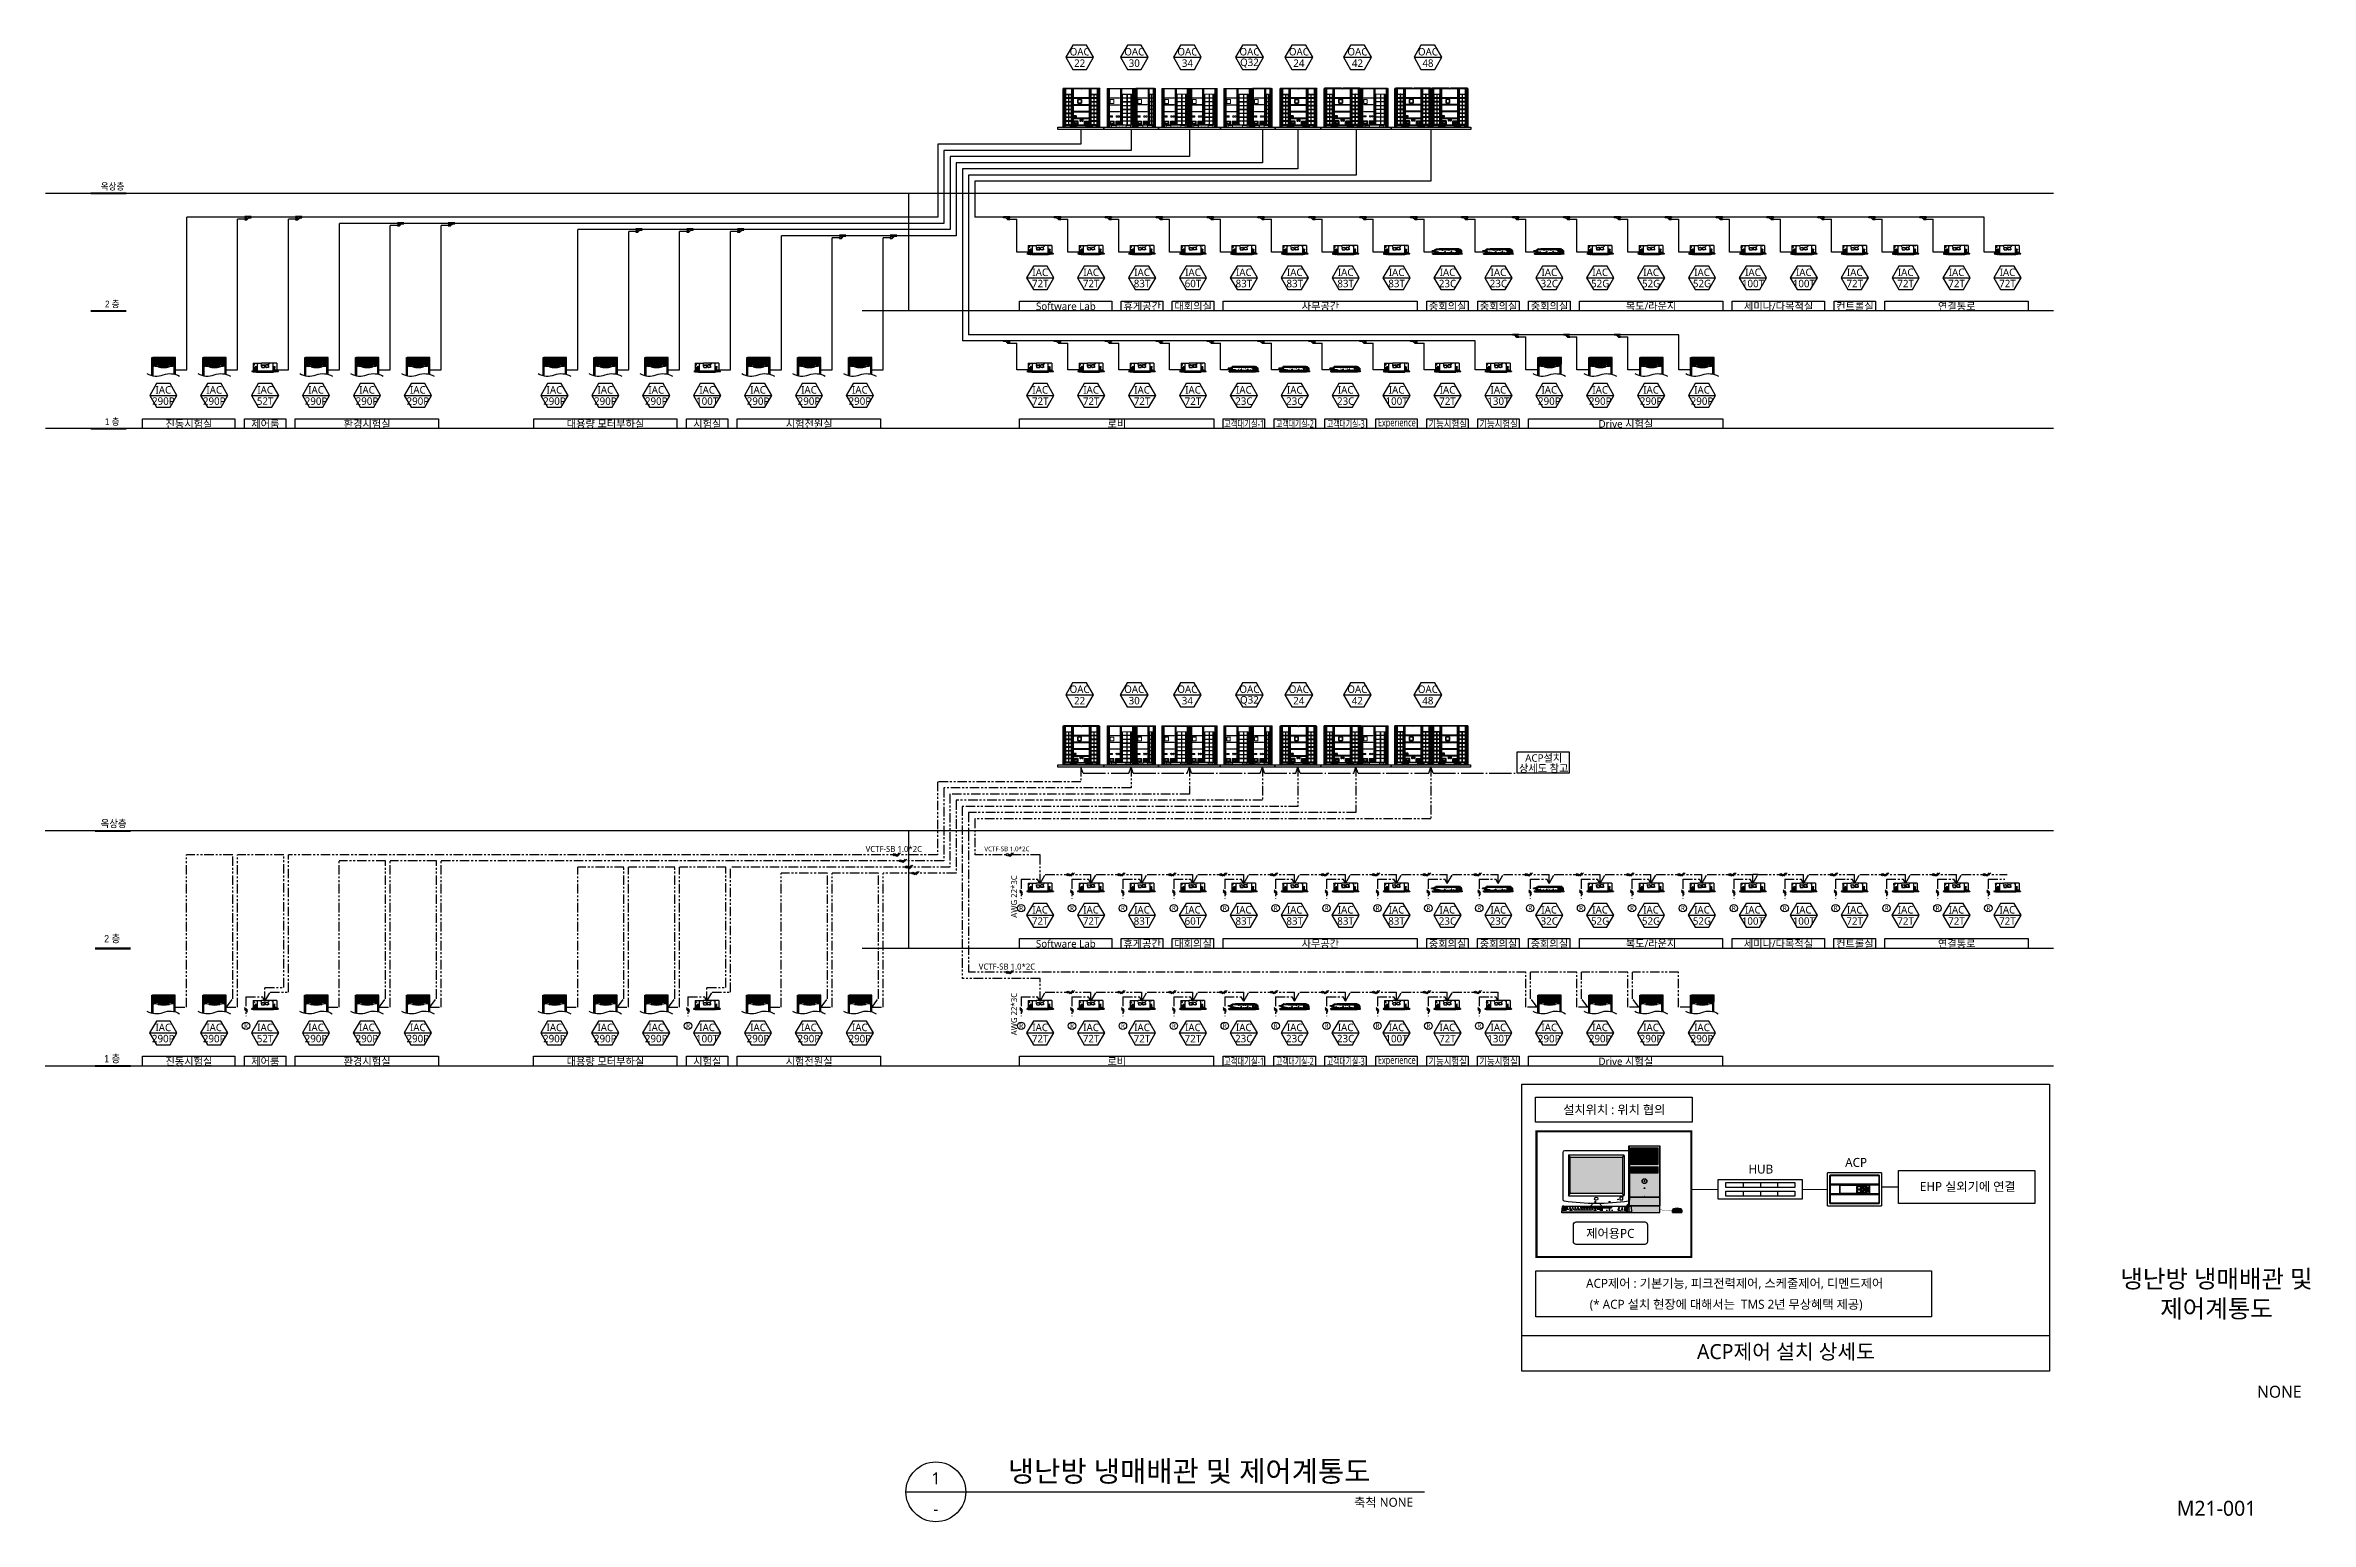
# Model space of a CAD drawing. Header units: millimetres. Extents: x 10547 to 11305, y 9897 to 10391.
import ezdxf
from ezdxf.enums import TextEntityAlignment as Align

# ---------------------------------------------------------------- set-up
doc = ezdxf.new("R2010")
doc.units = ezdxf.units.MM
for name, pattern in [('15', [18.8, 15, -1.5, 0.8, -1.5]), ('PHANTOM', [2.5, 1.25, -0.25, 0.25, -0.25, 0.25, -0.25]), ('PHANTOM2', [31.75, 15.875, -3.175, 3.175, -3.175, 3.175, -3.175])]:
    doc.linetypes.add(name, pattern=pattern)
for name, color, linetype in [('AA-MKXS', 3, 'Continuous'), ('EHP', 1, 'Continuous'), ('LATS_CONTROL_LINE', 2, 'Continuous'), ('LG-ACP', 255, 'Continuous'), ('LG-AIRCON', 240, 'Continuous'), ('LG-RLRG', 3, 'Continuous'), ('lg-text', 7, 'Continuous'), ('LG-리모컨통신선', 150, 'PHANTOM'), ('LG-실내기', 6, 'Continuous'), ('LG-장비번호', 7, 'Continuous'), ('LG-통신선', 150, 'PHANTOM2'), ('TEXT', 2, 'Continuous'), ('실명', 231, 'Continuous'), ('에어컨', 15, 'Continuous'), ('제어선', 6, 'Continuous')]:
    doc.layers.add(name, color=color, linetype=linetype)
doc.styles.add('(주)디지털에어시스템', font='', dxfattribs={"width": 0.9})
doc.styles.add('LG전자', font='')
doc.styles.add('스타일1', font='malgun.ttf')
doc.styles.get('(주)디지털에어시스템').set_extended_font_data('HYHeadLine-Medium')
doc.styles.get('LG전자').set_extended_font_data('Malgun Gothic')

msp = doc.modelspace()

# ---------------------------------------------------------------- texts
at = {"layer": 'AA-MKXS', "linetype": 'Continuous', "style": '스타일1'}
msp.add_text('냉난방 냉매배관 및 제어계통도', height=7, dxfattribs=at).set_placement((10869.07, 9910.11))
msp.add_text('1', height=4, dxfattribs=at).set_placement((10845, 9909.23), align=Align.CENTER)
at = {"layer": 'AA-MKXS', "style": '스타일1'}
msp.add_text('-', height=4, dxfattribs=at).set_placement((10844.97, 9901.02), align=Align.MIDDLE)
at = {"layer": 'AA-MKXS', "linetype": 'Continuous', "style": '스타일1'}
msp.add_text('축척 NONE', height=3, dxfattribs=at).set_placement((11004.64, 9903.23), align=Align.MIDDLE_RIGHT)
at = {"layer": 'lg-text', "style": 'LG전자'}
for height, p in [(2, (10830.91, 10121.98, 0)), (1.5657, (10868.75, 10121.98, 0)), (2, (10868.75, 10082.61, 0))]:
    msp.add_text('VCTF-SB 1.0*2C', height=height, dxfattribs=at).set_placement(p, align=Align.MIDDLE)
for p in [(10872.13, 10106.01), (10872.13, 10066.65)]:
    msp.add_text('AWG 22*3C', height=2, rotation=90, dxfattribs=at).set_placement(p, align=Align.CENTER)
at = {"layer": 'lg-text', "ltscale": 20, "style": 'LG전자'}
for p in [(10873.49, 10102.09), (10890.52, 10102.09), (10907.55, 10102.09), (10924.59, 10102.09), (10941.62, 10102.09), (10958.65, 10102.09), (10975.68, 10102.09), (10992.72, 10102.09), (11009.75, 10102.09), (11026.78, 10102.09), (11043.82, 10102.09), (11060.85, 10102.09), (11077.88, 10102.09), (11094.91, 10102.09), (11111.95, 10102.09, 0), (11128.98, 10102.09, 0), (11146.01, 10102.09, 0), (11163.05, 10102.09, 0), (11180.08, 10102.09, 0), (11197.11, 10102.09, 0), (10614.15, 10062.72), (10762.04, 10062.72), (10873.49, 10062.72), (10890.52, 10062.72), (10907.55, 10062.72), (10924.59, 10062.72), (10941.62, 10062.72), (10958.65, 10062.72), (10975.68, 10062.72), (10992.72, 10062.72), (11009.75, 10062.72), (11026.78, 10062.72)]:
    msp.add_text('R', height=1.57, dxfattribs=at).set_placement(p, align=Align.MIDDLE)
at = {"layer": 'LG-장비번호', "style": 'LG전자'}
for s, p in [('OAC', (10893.08, 10388.79)), ('22', (10893.08, 10384.97)), ('OAC', (10911.35, 10388.79)), ('30', (10911.35, 10384.97)), ('OAC', (10929.13, 10388.79)), ('34', (10929.13, 10384.97)), ('OAC', (10949.9, 10388.79)), ('Q32', (10949.9, 10384.97)), ('OAC', (10966.43, 10388.79)), ('24', (10966.43, 10384.97)), ('OAC', (10986.02, 10388.79)), ('42', (10986.02, 10384.97)), ('OAC', (11009.61, 10388.79)), ('48', (11009.61, 10384.97)), ('IAC', (10879.89, 10314.95)), ('IAC', (10896.92, 10314.95)), ('IAC', (10913.95, 10314.95)), ('IAC', (10930.99, 10314.95)), ('IAC', (10948.02, 10314.95)), ('IAC', (10965.05, 10314.95)), ('IAC', (10982.08, 10314.95)), ('IAC', (10999.12, 10314.95)), ('IAC', (11016.15, 10314.95)), ('IAC', (11033.18, 10314.95)), ('IAC', (11050.22, 10314.95)), ('IAC', (11067.25, 10314.95)), ('IAC', (11084.28, 10314.95)), ('IAC', (11101.31, 10314.95)), ('IAC', (11118.35, 10314.95)), ('IAC', (11135.38, 10314.95)), ('IAC', (11152.41, 10314.95)), ('IAC', (11169.45, 10314.95)), ('IAC', (11186.48, 10314.95)), ('IAC', (11203.51, 10314.95)), ('72T', (10879.89, 10311.2)), ('72T', (10896.92, 10311.2)), ('83T', (10913.95, 10311.2)), ('60T', (10930.99, 10311.2)), ('83T', (10948.02, 10311.2)), ('83T', (10965.05, 10311.2)), ('83T', (10982.08, 10311.2)), ('83T', (10999.12, 10311.2)), ('23C', (11016.15, 10311.2)), ('23C', (11033.18, 10311.2)), ('32C', (11050.22, 10311.2)), ('52G', (11067.25, 10311.2)), ('52G', (11084.28, 10311.2)), ('52G', (11101.31, 10311.2)), ('100T', (11118.35, 10311.2)), ('100T', (11135.38, 10311.2)), ('72T', (11152.41, 10311.2)), ('72T', (11169.45, 10311.2)), ('72T', (11186.48, 10311.2)), ('72T', (11203.51, 10311.2)), ('Software Lab', (10888.47, 10303.65)), ('휴게공간', (10914.02, 10303.65)), ('대회의실', (10931.06, 10303.65)), ('사무공간', (10973.64, 10303.65)), ('중회의실', (11016.22, 10303.65)), ('중회의실', (11033.25, 10303.65)), ('중회의실', (11050.29, 10303.65)), ('세미나/다목적실', (11126.93, 10303.65)), ('컨트롤실', (11152.48, 10303.65)), ('연결통로', (11186.55, 10303.65)), ('290P', (10586.49, 10271.84)), ('IAC', (10586.49, 10275.59)), ('290P', (10603.52, 10271.84)), ('IAC', (10603.52, 10275.59)), ('52T', (10620.55, 10271.84)), ('IAC', (10620.55, 10275.59)), ('290P', (10637.58, 10271.84)), ('IAC', (10637.58, 10275.59)), ('290P', (10654.62, 10271.84)), ('IAC', (10654.62, 10275.59)), ('290P', (10671.65, 10271.84)), ('IAC', (10671.65, 10275.59)), ('290P', (10717.34, 10271.84)), ('IAC', (10717.34, 10275.59)), ('290P', (10734.38, 10271.84)), ('IAC', (10734.38, 10275.59)), ('290P', (10751.41, 10271.84)), ('IAC', (10751.41, 10275.59)), ('100T', (10768.44, 10271.84)), ('IAC', (10768.44, 10275.59)), ('290P', (10785.47, 10271.84)), ('IAC', (10785.47, 10275.59)), ('290P', (10802.51, 10271.84)), ('IAC', (10802.51, 10275.59)), ('290P', (10819.54, 10271.84)), ('IAC', (10819.54, 10275.59)), ('72T', (10879.89, 10271.84)), ('IAC', (10879.89, 10275.59)), ('72T', (10896.92, 10271.84)), ('IAC', (10896.92, 10275.59)), ('72T', (10913.95, 10271.84)), ('IAC', (10913.95, 10275.59)), ('72T', (10930.99, 10271.84)), ('IAC', (10930.99, 10275.59)), ('23C', (10948.02, 10271.84)), ('IAC', (10948.02, 10275.59)), ('23C', (10965.05, 10271.84)), ('IAC', (10965.05, 10275.59)), ('23C', (10982.08, 10271.84)), ('IAC', (10982.08, 10275.59)), ('100T', (10999.12, 10271.84)), ('IAC', (10999.12, 10275.59)), ('72T', (11016.15, 10271.84)), ('IAC', (11016.15, 10275.59)), ('130T', (11033.18, 10271.84)), ('IAC', (11033.18, 10275.59)), ('290P', (11050.22, 10271.84)), ('IAC', (11050.22, 10275.59)), ('290P', (11067.25, 10271.84)), ('IAC', (11067.25, 10275.59)), ('290P', (11084.28, 10271.84)), ('IAC', (11084.28, 10275.59)), ('290P', (11101.31, 10271.84)), ('IAC', (11101.31, 10275.59)), ('진동시험실', (10595.07, 10264.28)), ('제어룸', (10620.62, 10264.28)), ('환경시험실', (10654.69, 10264.28)), ('대용량 모터부하실', (10734.45, 10264.28)), ('시험실', (10768.51, 10264.28)), ('시험전원실', (10802.58, 10264.28)), ('로비', (10905.51, 10264.28)), ('Drive 시험실', (11075.84, 10264.28)), ('OAC', (10893.06, 10175.4)), ('22', (10893.06, 10171.57)), ('OAC', (10911.33, 10175.4)), ('30', (10911.33, 10171.57)), ('OAC', (10929.11, 10175.4)), ('34', (10929.11, 10171.57)), ('OAC', (10949.88, 10175.4)), ('Q32', (10949.88, 10171.57)), ('OAC', (10966.4, 10175.4)), ('24', (10966.4, 10171.57)), ('OAC', (10985.99, 10175.4)), ('42', (10985.99, 10171.57)), ('OAC', (11009.58, 10175.4)), ('48', (11009.58, 10171.57)), ('72T', (10879.86, 10097.81)), ('IAC', (10879.86, 10101.56)), ('72T', (10896.9, 10097.81)), ('IAC', (10896.9, 10101.56)), ('83T', (10913.93, 10097.81)), ('IAC', (10913.93, 10101.56)), ('60T', (10930.96, 10097.81)), ('IAC', (10930.96, 10101.56)), ('83T', (10947.99, 10097.81)), ('IAC', (10947.99, 10101.56)), ('83T', (10965.03, 10097.81)), ('IAC', (10965.03, 10101.56)), ('83T', (10982.06, 10097.81)), ('IAC', (10982.06, 10101.56)), ('83T', (10999.09, 10097.81)), ('IAC', (10999.09, 10101.56)), ('23C', (11016.13, 10097.81)), ('IAC', (11016.13, 10101.56)), ('23C', (11033.16, 10097.81)), ('IAC', (11033.16, 10101.56)), ('32C', (11050.19, 10097.81)), ('IAC', (11050.19, 10101.56)), ('52G', (11067.22, 10097.81)), ('IAC', (11067.22, 10101.56)), ('52G', (11084.26, 10097.81)), ('IAC', (11084.26, 10101.56)), ('52G', (11101.29, 10097.81)), ('IAC', (11101.29, 10101.56)), ('100T', (11118.32, 10097.81)), ('IAC', (11118.32, 10101.56)), ('100T', (11135.36, 10097.81)), ('IAC', (11135.36, 10101.56)), ('72T', (11152.39, 10097.81)), ('IAC', (11152.39, 10101.56)), ('72T', (11169.42, 10097.81)), ('IAC', (11169.42, 10101.56)), ('72T', (11186.45, 10097.81)), ('IAC', (11186.45, 10101.56)), ('72T', (11203.49, 10097.81)), ('IAC', (11203.49, 10101.56)), ('Software Lab', (10888.45, 10090.26)), ('휴게공간', (10914, 10090.26)), ('대회의실', (10931.03, 10090.26)), ('사무공간', (10973.61, 10090.26)), ('중회의실', (11016.2, 10090.26)), ('중회의실', (11033.23, 10090.26)), ('중회의실', (11050.26, 10090.26)), ('세미나/다목적실', (11126.91, 10090.26)), ('컨트롤실', (11152.46, 10090.26)), ('연결통로', (11186.53, 10090.26)), ('290P', (10586.46, 10058.45)), ('IAC', (10586.46, 10062.19)), ('290P', (10603.49, 10058.45)), ('IAC', (10603.49, 10062.19)), ('52T', (10620.53, 10058.45)), ('IAC', (10620.53, 10062.19)), ('290P', (10637.56, 10058.45)), ('IAC', (10637.56, 10062.19)), ('290P', (10654.59, 10058.45)), ('IAC', (10654.59, 10062.19)), ('290P', (10671.63, 10058.45)), ('IAC', (10671.63, 10062.19)), ('290P', (10717.32, 10058.45)), ('IAC', (10717.32, 10062.19)), ('290P', (10734.35, 10058.45)), ('IAC', (10734.35, 10062.19)), ('290P', (10751.38, 10058.45)), ('IAC', (10751.38, 10062.19)), ('100T', (10768.42, 10058.45)), ('IAC', (10768.42, 10062.19)), ('290P', (10785.45, 10058.45)), ('IAC', (10785.45, 10062.19)), ('290P', (10802.48, 10058.45)), ('IAC', (10802.48, 10062.19)), ('290P', (10819.52, 10058.45)), ('IAC', (10819.52, 10062.19)), ('72T', (10879.86, 10058.45)), ('IAC', (10879.86, 10062.19)), ('72T', (10896.9, 10058.45)), ('IAC', (10896.9, 10062.19)), ('72T', (10913.93, 10058.45)), ('IAC', (10913.93, 10062.19)), ('72T', (10930.96, 10058.45)), ('IAC', (10930.96, 10062.19)), ('23C', (10947.99, 10058.45)), ('IAC', (10947.99, 10062.19)), ('23C', (10965.03, 10058.45)), ('IAC', (10965.03, 10062.19)), ('23C', (10982.06, 10058.45)), ('IAC', (10982.06, 10062.19)), ('100T', (10999.09, 10058.45)), ('IAC', (10999.09, 10062.19)), ('72T', (11016.13, 10058.45)), ('IAC', (11016.13, 10062.19)), ('130T', (11033.16, 10058.45)), ('IAC', (11033.16, 10062.19)), ('290P', (11050.19, 10058.45)), ('IAC', (11050.19, 10062.19)), ('290P', (11067.22, 10058.45)), ('IAC', (11067.22, 10062.19)), ('290P', (11084.26, 10058.45)), ('IAC', (11084.26, 10062.19)), ('290P', (11101.29, 10058.45)), ('IAC', (11101.29, 10062.19)), ('진동시험실', (10595.05, 10050.89)), ('제어룸', (10620.6, 10050.89)), ('환경시험실', (10654.66, 10050.89)), ('대용량 모터부하실', (10734.42, 10050.89)), ('시험실', (10768.49, 10050.89)), ('시험전원실', (10802.55, 10050.89)), ('로비', (10905.48, 10050.89)), ('Drive 시험실', (11075.81, 10050.89))]:
    msp.add_text(s, height=2.5, dxfattribs=at).set_placement(p, align=Align.MIDDLE)
at = {"layer": 'LG-장비번호', "color": 7, "style": '(주)디지털에어시스템', "width": 0.9}
for s, height, p in [('옥상층', 2.269, (10565.54, 10342.56)), ('2 층', 2.269, (10566.98, 10303.19)), ('1 층', 2.269, (10566.98, 10263.83)), ('옥상층', 2.5, (10565.52, 10129.17)), ('2 층', 2.5, (10566.7, 10090.63)), ('1 층', 2.5, (10566.7, 10050.46))]:
    msp.add_text(s, height=height, dxfattribs=at).set_placement(p)
at = {"layer": 'LG-장비번호', "style": 'LG전자'}
for p in [(11084.28, 10303.65), (11084.26, 10090.26)]:
    msp.add_text('복도/라운지', height=2.5, dxfattribs=at).set_placement(p, align=Align.MIDDLE_CENTER)
for s, width, p in [('고객대기실-1', 0.7, (10948.09, 10264.28)), ('고객대기실-2', 0.65, (10965.12, 10264.28)), ('고객대기실-3', 0.65, (10982.16, 10264.28)), ('Experience', 0.7, (10999.19, 10264.28)), ('기능시험실', 0.8, (11016.22, 10264.28)), ('기능시험실', 0.8, (11033.25, 10264.28)), ('고객대기실-1', 0.7, (10948.07, 10050.89)), ('고객대기실-2', 0.65, (10965.1, 10050.89)), ('고객대기실-3', 0.65, (10982.13, 10050.89)), ('Experience', 0.7, (10999.16, 10050.89)), ('기능시험실', 0.8, (11016.2, 10050.89)), ('기능시험실', 0.8, (11033.23, 10050.89))]:
    msp.add_text(s, height=2.5, dxfattribs=dict(at, width=width)).set_placement(p, align=Align.MIDDLE)
at = {"layer": 'LG-장비번호', "color": 2, "style": 'LG전자'}
for s, p in [('상세도 참고', (11048.34, 10148.93)), ('ACP설치', (11048.34, 10152.37))]:
    msp.add_text(s, height=2.5, dxfattribs=at).set_placement(p, align=Align.MIDDLE_CENTER)
at = {"layer": 'TEXT', "color": 2, "style": 'LG전자'}
for s, p in [('설치위치 : 위치 협의', (11071.96, 10034.71)), ('제어용PC', (11070.64, 9993.28)), ('ACP제어 : 기본기능, 피크전력제어, 스케줄제어, 디멘드제어 ', (11112.73, 9976.45)), ('(* ACP 설치 현장에 대해서는  TMS 2년 무상혜택 제공)', (11109.38, 9969.37))]:
    msp.add_text(s, height=3, dxfattribs=at).set_placement(p, align=Align.MIDDLE)
at = {"layer": 'TEXT', "color": 7, "style": 'LG전자'}
for s, height, p in [('dis', 0.594, (11083.99, 10016.7)), ('Optical disk Drive', 0.1188, (11084.15, 10016.56))]:
    msp.add_text(s, height=height, dxfattribs=at).set_placement(p, align=Align.CENTER)
msp.add_text('c', height=0.594, rotation=45, dxfattribs=at).set_placement((11084.82, 10016.75), align=Align.CENTER)
at = {"layer": 'TEXT', "color": 2, "style": 'LG전자'}
for s, p in [('HUB', (11120.98, 10014.77)), ('ACP', (11152.87, 10017)), ('EHP 실외기에 연결', (11190.23, 10008.94, 0))]:
    msp.add_text(s, height=3, dxfattribs=at).set_placement(p, align=Align.MIDDLE_CENTER)
at = {"layer": 'TEXT', "color": 3, "style": '스타일1'}
for s, height, p in [('냉난방 냉매배관 및', 6, (11273.44, 9978.04)), ('제어계통도', 6, (11273.44, 9968.04)), ('NONE', 4, (11294.47, 9940.23)), ('M21-001', 5, (11273.47, 9901.23))]:
    msp.add_text(s, height=height, dxfattribs=at).set_placement(p, align=Align.MIDDLE_CENTER)
at = {"layer": 'TEXT', "style": 'LG전자'}
msp.add_text('ACP제어 설치 상세도', height=5, dxfattribs=at).set_placement((11129.39, 9953.68), align=Align.MIDDLE_CENTER)

# ---------------------------------------------------------------- blocks, each defined once
blk = doc.blocks.new('LG-4way_2')
at = {"layer": 'LG-AIRCON', "color": 0, "linetype": 'Continuous'}
for p, q in [((-421, 0), (-421, -285)), ((-421, 0), (-280, 0)), ((-280, 0), (-280, -285)), ((-280, 0), (-153, 0)), ((-153, -20), (-153, 0)), ((-151, -9), (-151, 0)), ((-151, 0), (-129, 0)), ((-129, -9), (-129, 0)), ((-127, -20), (-127, 0)), ((127, 0), (-127, 0)), ((127, -20), (127, 0)), ((129, -9), (129, 0)), ((151, 0), (129, 0)), ((151, -9), (151, 0)), ((153, -20), (153, 0)), ((280, 0), (153, 0)), ((280, 0), (280, -285)), ((421, 0), (280, 0)), ((421, 0), (421, -285)), ((475, -292), (-475, -292)), ((-475, -292), (-475, -299)), ((-475, -299), (-475, -299)), ((-473, -301), (-473, -301)), ((465, -285), (-465, -285)), ((-465, -285), (-465, -292)), ((-421, -285), (-397, -285)), ((-410, -35), (-403, -26)), ((-410, -64), (-410, -35)), ((-409, -35), (-410, -35)), ((-410, -64), (-409, -64)), ((-403, -26), (-409, -35)), ((-409, -64), (-409, -35)), ((-383, -68), (-407, -68)), ((-383, -26), (-403, -26)), ((-397, -285), (-397, -175)), ((-396, -175), (-397, -175)), ((-397, -285), (-392, -285)), ((-396, -284), (-396, -175)), ((-392, -282), (-396, -282)), ((-396, -282), (-393, -282)), ((-396, -283), (-394, -283)), ((-392, -284), (-396, -284)), ((-396, -284), (-394, -284)), ((-394, -283), (-393, -282)), ((-394, -284), (-392, -283)), ((-394, -284), (-394, -283)), ((-380, -64), (-380, -30)), ((-376, -299), (376, -299)), ((376, -301), (-376, -301)), ((-376, -313), (-250, -313)), ((-373, -194), (-373, -175)), ((-371, -196), (-371, -196)), ((-371, -196), (-370, -196)), ((-360, -133), (-360, -136)), ((-360, -133), (-356, -133)), ((-358, -136), (-360, -136)), ((-360, -283), (-360, -205)), ((-346, -283), (-360, -283)), ((-353, -136), (-358, -136)), ((-358, -136), (-358, -139)), ((-357, -141), (-355, -141)), ((-353, -315), (-357, -313)), ((-356, -133), (-351, -133)), ((-353, -141), (-355, -141)), ((-353, -136), (-353, -139)), ((-353, -139), (-352, -139)), ((-353, -315), (-334, -315)), ((-352, -136), (-352, -139)), ((-345, -133), (-351, -133)), ((-345, -136), (-351, -136)), ((-346, -281), (-346, -283)), ((-346, -281), (-345, -281)), ((-345, -283), (-346, -283)), ((-345, -133), (-343, -133)), ((-345, -136), (-345, -133)), ((-345, -136), (-345, -133)), ((-345, -133), (-345, -133)), ((-340, -136), (-345, -136)), ((-345, -136), (-345, -136)), ((-345, -136), (-345, -139)), ((-345, -281), (-314, -281)), ((-345, -281), (-345, -283)), ((-345, -283), (-314, -283)), ((-343, -133), (-338, -133)), ((-341, -141), (-343, -141)), ((-341, -141), (-341, -280)), ((-340, -141), (-341, -141)), ((-341, -280), (-306, -280)), ((-340, -136), (-340, -139)), ((-340, -139), (-338, -139)), ((-338, -136), (-338, -133)), ((-338, -133), (-321, -133)), ((-338, -136), (-338, -139)), ((-336, -136), (-338, -136)), ((-321, -136), (-338, -136)), ((-336, -136), (-335, -137)), ((-313, -136), (-335, -136)), ((-335, -137), (-335, -136)), ((-334, -315), (-334, -313)), ((334, -315), (-334, -315)), ((-306, -133), (-321, -133)), ((-321, -133), (-321, -136)), ((-306, -136), (-321, -136)), ((-314, -281), (-310, -281)), ((-314, -283), (-314, -281)), ((-310, -283), (-314, -283)), ((-313, -136), (-312, -137)), ((-306, -136), (-312, -136)), ((-312, -137), (-312, -136)), ((-310, -281), (-310, -283)), ((-310, -281), (-306, -281)), ((-310, -283), (-306, -283)), ((-306, -136), (-306, -280)), ((-299, -283), (-305, -283)), ((-304, -136), (-304, -280)), ((-300, -317), (-285, -317)), ((-299, -285), (-299, -283)), ((-299, -285), (-280, -285)), ((-285, -315), (-285, -317)), ((-285, -317), (285, -317)), ((280, -285), (-280, -285)), ((250, -313), (-250, -313)), ((-151, -21), (-152, -21)), ((-151, -20), (-151, -9)), ((-129, -20), (-151, -20)), ((-129, -20), (-151, -20)), ((-151, -20), (-151, -20)), ((-151, -20), (-151, -21)), ((-151, -21), (-129, -21)), ((-151, -21), (-151, -21)), ((-129, -20), (-129, -9)), ((-129, -21), (-129, -20)), ((-129, -20), (-129, -20)), ((-129, -21), (-129, -21)), ((-129, -21), (-128, -21)), ((-126, -106), (-126, -67)), ((-126, -114), (-126, -153)), ((-122, -106), (-122, -67)), ((-122, -114), (-122, -153)), ((-117, -65), (-91, -65)), ((-117, -69), (-91, -69)), ((-117, -151), (-91, -151)), ((-117, -155), (-91, -155)), ((-83, -65), (-58, -65)), ((-83, -69), (-58, -69)), ((-83, -151), (-58, -151)), ((-83, -155), (-58, -155)), ((-50, -65), (-24, -65)), ((-50, -69), (-24, -69)), ((-50, -151), (-24, -151)), ((-50, -155), (-24, -155)), ((-19, -106), (-19, -67)), ((-19, -114), (-19, -153)), ((-15, -106), (-15, -67)), ((-15, -114), (-15, -153)), ((15, -106), (15, -67)), ((15, -114), (15, -153)), ((19, -106), (19, -67)), ((19, -114), (19, -153)), ((50, -65), (24, -65)), ((50, -69), (24, -69)), ((50, -151), (24, -151)), ((50, -155), (24, -155)), ((83, -65), (58, -65)), ((83, -69), (58, -69)), ((83, -151), (58, -151)), ((83, -155), (58, -155)), ((117, -65), (91, -65)), ((117, -69), (91, -69)), ((117, -151), (91, -151)), ((117, -155), (91, -155)), ((122, -106), (122, -67)), ((122, -114), (122, -153)), ((126, -106), (126, -67)), ((126, -114), (126, -153)), ((129, -21), (128, -21)), ((129, -20), (129, -9)), ((129, -20), (151, -20)), ((129, -20), (151, -20)), ((129, -21), (129, -20)), ((129, -20), (129, -20)), ((151, -21), (129, -21)), ((129, -21), (129, -21)), ((151, -20), (151, -9)), ((151, -20), (151, -21)), ((151, -20), (151, -20)), ((151, -21), (152, -21)), ((151, -21), (151, -21)), ((249, -10), (255, -10)), ((376, -313), (250, -313)), ((252, -7), (252, -13)), ((299, -285), (280, -285)), ((285, -315), (285, -317)), ((285, -317), (300, -317)), ((299, -283), (305, -283)), ((299, -285), (299, -283)), ((304, -136), (304, -280)), ((321, -133), (306, -133)), ((306, -136), (306, -280)), ((312, -136), (306, -136)), ((306, -136), (321, -136)), ((306, -280), (341, -280)), ((306, -281), (310, -281)), ((306, -283), (310, -283)), ((310, -281), (314, -281)), ((310, -283), (310, -281)), ((314, -283), (310, -283)), ((312, -136), (312, -137)), ((313, -136), (312, -137)), ((335, -136), (313, -136)), ((314, -281), (314, -283)), ((314, -281), (345, -281)), ((314, -283), (345, -283)), ((321, -136), (321, -133)), ((321, -133), (338, -133)), ((338, -136), (321, -136)), ((334, -315), (334, -313)), ((353, -315), (334, -315)), ((335, -136), (335, -137)), ((336, -136), (335, -137)), ((338, -136), (336, -136)), ((338, -133), (338, -136)), ((338, -133), (343, -133)), ((338, -136), (338, -139)), ((338, -139), (340, -139)), ((345, -136), (340, -136)), ((340, -136), (340, -139)), ((341, -141), (340, -141)), ((341, -141), (341, -280)), ((341, -141), (343, -141)), ((341, -283), (342, -284)), ((345, -284), (341, -284)), ((345, -285), (341, -285)), ((342, -283), (342, -284)), ((345, -284), (342, -284)), ((343, -133), (345, -133)), ((345, -133), (345, -136)), ((345, -133), (345, -136)), ((345, -133), (345, -133)), ((351, -133), (345, -133)), ((351, -136), (345, -136)), ((345, -136), (345, -139)), ((345, -136), (345, -136)), ((345, -281), (346, -281)), ((345, -283), (345, -281)), ((345, -285), (345, -283)), ((345, -284), (345, -283)), ((346, -283), (345, -283)), ((421, -285), (345, -285)), ((346, -283), (346, -281)), ((351, -133), (356, -133)), ((352, -136), (352, -139)), ((352, -139), (353, -139)), ((358, -136), (353, -136)), ((353, -136), (353, -139)), ((355, -141), (353, -141)), ((353, -315), (357, -313)), ((357, -141), (355, -141)), ((356, -133), (360, -133)), ((360, -136), (358, -136)), ((358, -136), (358, -139)), ((359, -272), (359, -254)), ((361, -254), (359, -254)), ((359, -272), (361, -272)), ((360, -136), (360, -133)), ((361, -272), (361, -254)), ((366, -244), (368, -244)), ((366, -252), (366, -274)), ((366, -252), (376, -262)), ((366, -252), (376, -262)), ((366, -253), (375, -262)), ((366, -262), (375, -262)), ((366, -263), (375, -263)), ((366, -273), (375, -264)), ((366, -264), (375, -264)), ((366, -274), (376, -264)), ((376, -264), (366, -274)), ((368, -282), (366, -282)), ((389, -250), (367, -250)), ((367, -276), (389, -276)), ((368, -244), (388, -244)), ((388, -282), (368, -282)), ((376, -262), (375, -263)), ((376, -262), (375, -263)), ((375, -262), (375, -263)), ((375, -263), (377, -262)), ((375, -263), (388, -263)), ((375, -263), (376, -264)), ((375, -264), (375, -263)), ((375, -263), (376, -264)), ((375, -263), (377, -264)), ((376, -250), (376, -262)), ((376, -262), (376, -250)), ((376, -262), (376, -250)), ((376, -262), (388, -251)), ((376, -262), (376, -262)), ((376, -262), (376, -262)), ((376, -264), (388, -275)), ((376, -264), (376, -276)), ((376, -264), (376, -264)), ((376, -276), (376, -264)), ((376, -276), (376, -264)), ((376, -264), (376, -264)), ((388, -251), (377, -262)), ((377, -262), (388, -251)), ((377, -262), (388, -262)), ((377, -262), (377, -262)), ((377, -264), (388, -264)), ((377, -264), (388, -275)), ((377, -264), (388, -275)), ((377, -264), (377, -264)), ((388, -251), (388, -251)), ((391, -252), (388, -252)), ((388, -262), (388, -252)), ((388, -262), (388, -263)), ((388, -263), (388, -264)), ((388, -274), (388, -264)), ((388, -274), (391, -274)), ((388, -275), (388, -275)), ((391, -274), (391, -252)), ((395, -254), (395, -272)), ((473, -301), (473, -301)), ((475, -292), (475, -299)), ((475, -299), (475, -299))]:
    blk.add_line(p, q, dxfattribs=at)
at = {"layer": 'LG-AIRCON', "color": 0}
for p, q in [((-415, -22), (-411, -22)), ((-415, -22), (-411, -22)), ((-415, -72), (-411, -72)), ((-415, -72), (-411, -72)), ((-413, -24), (-413, -20)), ((-413, -20), (-413, -24)), ((-413, -74), (-413, -70)), ((-413, -70), (-413, -74)), ((-413, -70), (-413, -74)), ((-404, -180), (-400, -180)), ((-404, -270), (-400, -270)), ((-402, -178), (-402, -182)), ((-402, -268), (-402, -272)), ((-402, -268), (-402, -272)), ((-378, -22), (-374, -22)), ((-378, -22), (-374, -22)), ((-378, -22), (-374, -22)), ((-378, -72), (-374, -72)), ((-378, -72), (-374, -72)), ((-378, -72), (-374, -72)), ((-376, -24), (-376, -20)), ((-376, -20), (-376, -24)), ((-376, -74), (-376, -70)), ((-376, -70), (-376, -74)), ((-376, -70), (-376, -74)), ((-360, -215), (-356, -215)), ((-358, -213), (-358, -217)), ((-352, -10), (-348, -10)), ((-350, -8), (-350, -12)), ((-339, -151), (-338, -151)), ((-339, -156), (-338, -156)), ((-337, -151), (-336, -151)), ((-337, -151), (-335, -151)), ((-337, -156), (-336, -156)), ((-337, -156), (-335, -156)), ((-328, -241), (-327, -241)), ((-328, -246), (-327, -246)), ((-326, -241), (-324, -241)), ((-326, -246), (-324, -246)), ((-325, -241), (-324, -241)), ((-325, -246), (-324, -246)), ((-316, -151), (-315, -151)), ((-316, -156), (-315, -156)), ((-314, -151), (-313, -151)), ((-314, -151), (-312, -151)), ((-314, -156), (-313, -156)), ((-314, -156), (-312, -156)), ((-255, -10), (-249, -10)), ((-252, -7), (-252, -13)), ((314, -151), (312, -151)), ((314, -156), (312, -156)), ((314, -151), (313, -151)), ((314, -156), (313, -156)), ((316, -151), (315, -151)), ((316, -156), (315, -156)), ((326, -241), (324, -241)), ((325, -241), (324, -241)), ((326, -246), (324, -246)), ((325, -246), (324, -246)), ((328, -241), (327, -241)), ((328, -246), (327, -246)), ((337, -151), (335, -151)), ((337, -156), (335, -156)), ((337, -151), (336, -151)), ((337, -156), (336, -156)), ((339, -151), (338, -151)), ((339, -156), (338, -156)), ((348, -10), (352, -10)), ((350, -8), (350, -12)), ((350, -263), (354, -263)), ((352, -261), (352, -265)), ((397, -263), (401, -263)), ((399, -261), (399, -265)), ((465, -285), (465, -292))]:
    blk.add_line(p, q, dxfattribs=at)
at = {"layer": 'LG-AIRCON', "color": 0, "linetype": 'Continuous'}
blk.add_circle((-252, -10), 2.25, dxfattribs=at)
at = {"layer": 'LG-AIRCON', "color": 0, "linetype": 'Continuous', "extrusion": (0, -1e-16, -1)}
for centre in [(0, -10), (-252, -10)]:
    blk.add_circle(centre, 2.25, dxfattribs=at)
at = {"layer": 'LG-AIRCON', "color": 0, "linetype": 'Continuous', "extrusion": (0, 0, -1)}
for centre, radius, start, end in [((473, -299), 2, 283.53802, 0), ((376, 106), 405, 270, 272.05196)]:
    blk.add_arc(centre, radius, start, end, dxfattribs=at)
at = {"layer": 'LG-AIRCON', "color": 0, "linetype": 'Continuous'}
for centre, radius, start, end in [((-376, 106), 419, 256.46198, 270), ((-376, 106), 407, 267.94804, 270), ((-152, -20), 1, 180, 270), ((-128, -20), 1, 270, 0), ((-124, -67), 2, 0, 180), ((-124, -106), 2, 180, 0), ((-124, -114), 2, 0, 180), ((-124, -153), 2, 180, 0), ((-117, -67), 2, 90, 270), ((-117, -153), 2, 90, 270), ((-91, -67), 2, 270, 90), ((-91, -153), 2, 270, 90), ((-83, -67), 2, 90, 270), ((-83, -153), 2, 90, 270), ((-58, -67), 2, 270, 90), ((-58, -153), 2, 270, 90), ((-50, -67), 2, 90, 270), ((-50, -153), 2, 90, 270), ((-24, -67), 2, 270, 90), ((-24, -153), 2, 270, 90), ((-17, -67), 2, 0, 180), ((-17, -106), 2, 180, 0), ((-17, -114), 2, 0, 180), ((-17, -153), 2, 180, 0), ((376, 106), 405, 270, 272.05196), ((473, -299), 2, 283.53802, 0)]:
    blk.add_arc(centre, radius, start, end, dxfattribs=at)
at = {"layer": 'LG-AIRCON', "color": 0, "linetype": 'Continuous', "extrusion": (0, 1e-16, -1)}
for centre, radius, start, end in [((300, -315), 2, 270, 345.52125), ((-300, -315), 2, 194.47875, 270), ((-376, 106), 407, 267.94804, 270), ((-376, 106), 419, 256.46198, 270)]:
    blk.add_arc(centre, radius, start, end, dxfattribs=at)
at = {"layer": 'LG-AIRCON', "color": 0, "linetype": 'Continuous', "extrusion": (0, -1e-16, -1)}
for centre, radius, start, end in [((-17, -67), 2, 0, 180), ((-17, -106), 2, 180, 0), ((-17, -114), 2, 0, 180), ((-17, -153), 2, 180, 0), ((-24, -67), 2, 270, 90), ((-24, -153), 2, 270, 90), ((-50, -67), 2, 90, 270), ((-50, -153), 2, 90, 270), ((-58, -67), 2, 270, 90), ((-58, -153), 2, 270, 90), ((-83, -67), 2, 90, 270), ((-83, -153), 2, 90, 270), ((-91, -67), 2, 270, 90), ((-91, -153), 2, 270, 90), ((-117, -67), 2, 90, 270), ((-117, -153), 2, 90, 270), ((-124, -67), 2, 0, 180), ((-124, -106), 2, 180, 0), ((-124, -114), 2, 0, 180), ((-124, -153), 2, 180, 0), ((-128, -20), 1, 270, 0), ((-152, -20), 1, 180, 270)]:
    blk.add_arc(centre, radius, start, end, dxfattribs=at)
at = {"layer": 'LG-AIRCON', "color": 0, "linetype": 'Continuous'}
for centre, start_param, end_param in [((-473, -299), 0, 1.334513), ((473, -299), 1.807079, 3.141593)]:
    blk.add_ellipse(centre, major_axis=(-2, 0), ratio=0.999359, start_param=start_param, end_param=end_param, dxfattribs=at)
at = {"layer": 'LG-AIRCON', "color": 0, "linetype": 'Continuous', "extrusion": (0, 0, -1)}
for centre, major_axis, start_param, end_param in [((-413, -22), (0, -1.6), 0.252702, 2.888989), ((-413, -72), (0, -1.6), 0.252702, 2.888989), ((-402, -180), (0, -1.55), 0.261023, 2.88062), ((-402, -270), (0, -1.55), 0.261047, 2.880644), ((-392, -284), (0, -1.5), 2.617994, 6.283185), ((-392, -284), (0, -0.7), 2.617994, 6.283185), ((-376, -22), (0, -1.6), 0.252702, 2.888989), ((-376, -72), (0, -1.6), 0.252702, 2.888989), ((-357, -215), (0, -1.55), 0.260932, 2.880628), ((-357, -270), (0, -1.55), 0.261047, 2.880644), ((-351, -136), (0, -0.3), 1.570796, 3.141593), ((-342, -280), (0, -0.7), 4.712389, 6.283185), ((-338, -136), (0, -0.3), 1.570796, 3.141593), ((-306, -136), (0, -0.7), 3.141593, 4.712389), ((-306, -280), (0, -0.7), 4.712389, 6.283185), ((306, -136), (0, -0.7), 1.570796, 3.141593), ((306, -280), (0, -0.7), 0, 1.570796), ((338, -136), (0, -0.3), 3.141593, 4.712389), ((341, -284), (0, -1.5), 0, 1.637539), ((341, -284), (0, -0.7), 0, 1.714164), ((342, -280), (0, -0.7), 0, 1.570796), ((351, -136), (0, -0.3), 3.141593, 4.712389)]:
    blk.add_ellipse(centre, major_axis=major_axis, ratio=0.707107, start_param=start_param, end_param=end_param, dxfattribs=at)
for centre, major_axis in [((-413, -22), (0, -1.6)), ((-413, -72), (0, -1.6)), ((-402, -180), (0, -1.55)), ((-402, -270), (0, -1.55)), ((-376, -22), (0, -1.6)), ((-376, -72), (0, -1.6)), ((-358, -215), (0, -1.55)), ((-358, -270), (0, -1.55))]:
    blk.add_ellipse(centre, major_axis=major_axis, ratio=0.707107, dxfattribs=at)
at = {"layer": 'LG-AIRCON', "color": 0, "linetype": 'Continuous', "extrusion": (4.34568e-32, -4.44444e-17, -1)}
for centre, start_param, end_param in [((-407, -64), 0, 1.570796), ((-406, -64), 0, 1.570796), ((-383, -30), 3.141593, 4.712389), ((-383, -64), 4.712389, 6.283185)]:
    blk.add_ellipse(centre, major_axis=(0, -4.5), ratio=0.707107, start_param=start_param, end_param=end_param, dxfattribs=at)
at = {"layer": 'LG-AIRCON', "color": 0, "linetype": 'Continuous', "extrusion": (-4.09343e-32, -5.88235e-17, -1)}
for centre, end_param in [((-385, -175), 4.712389), ((-384, -175), 3.11808)]:
    blk.add_ellipse(centre, major_axis=(0, -17), ratio=0.707107, start_param=1.570796, end_param=end_param, dxfattribs=at)
at = {"layer": 'LG-AIRCON', "color": 0, "linetype": 'Continuous', "extrusion": (-8.75812e-46, -1e-16, -1)}
blk.add_ellipse((-371, -194), major_axis=(0, -2), ratio=0.707107, start_param=5.822814, end_param=7.853982, dxfattribs=at)
at = {"layer": 'LG-AIRCON', "color": 0, "linetype": 'Continuous', "extrusion": (-4e-32, -6e-17, -1)}
for centre, start_param, end_param in [((-368, -205), 2.681221, 4.712389), ((-367, -205), 2.681221, 3.101609), ((366, -254), 1.570796, 3.141593), ((366, -272), 0, 1.570796), ((368, -254), 1.570796, 3.141593), ((368, -272), 0, 1.570796), ((388, -254), 3.141593, 4.712389), ((388, -272), 4.712389, 6.283185)]:
    blk.add_ellipse(centre, major_axis=(0, -10), ratio=0.707107, start_param=start_param, end_param=end_param, dxfattribs=at)
at = {"layer": 'LG-AIRCON', "color": 0, "linetype": 'Continuous', "extrusion": (1.45291e-41, -1e-16, -1)}
blk.add_ellipse((-371, -194), major_axis=(0, -2), ratio=0.707107, start_param=5.822814, end_param=6.283191, dxfattribs=at)
at = {"layer": 'LG-AIRCON', "color": 0, "linetype": 'Continuous', "extrusion": (-2.21893e-32, -7.69231e-17, -1)}
for centre, start_param, end_param in [((-356, -136), 1.570796, 3.141593), ((-351, -136), 1.570796, 3.141593), ((-350, -10), 0.154429, 2.987066), ((-343, -136), 1.570796, 3.141593), ((-338, -136), 1.570796, 3.141593), ((338, -136), 3.141593, 4.712389), ((343, -136), 3.141593, 4.712389), ((350, -10), 3.296022, 6.128658), ((351, -136), 3.141593, 4.712389), ((352, -263), 3.296022, 6.128658), ((356, -136), 3.141593, 4.712389), ((398, -263), 3.296022, 6.128658)]:
    blk.add_ellipse(centre, major_axis=(0, -2.6), ratio=0.707107, start_param=start_param, end_param=end_param, dxfattribs=at)
at = {"layer": 'LG-AIRCON', "color": 0, "linetype": 'Continuous', "extrusion": (1.54734e-43, -1e-16, -1)}
for centre, start_param, end_param in [((-357, -139), 0, 1.570796), ((-341, -139), 4.712389, 6.283185)]:
    blk.add_ellipse(centre, major_axis=(0, -2), ratio=0.707107, start_param=start_param, end_param=end_param, dxfattribs=at)
at = {"layer": 'LG-AIRCON', "color": 0, "linetype": 'Continuous', "extrusion": (-1.29445e-43, -1e-16, -1)}
for centre, start_param, end_param in [((-355, -139), 4.712389, 6.283185), ((-343, -139), 0, 1.570796), ((-340, -139), 4.712389, 6.283185)]:
    blk.add_ellipse(centre, major_axis=(0, -2), ratio=0.707107, start_param=start_param, end_param=end_param, dxfattribs=at)
at = {"layer": 'LG-AIRCON', "color": 0, "linetype": 'Continuous', "extrusion": (8.26109e-44, -1e-16, -1)}
blk.add_ellipse((-353, -139), major_axis=(0, -2), ratio=0.707107, start_param=4.712389, end_param=6.283185, dxfattribs=at)
at = {"layer": 'LG-AIRCON', "color": 0, "linetype": 'Continuous', "extrusion": (-2.21893e-32, -7.69231e-17, -1)}
for centre in [(-350, -10), (350, -10), (352, -263), (399, -263)]:
    blk.add_ellipse(centre, major_axis=(0, -2.6), ratio=0.707107, dxfattribs=at)
at = {"layer": 'LG-AIRCON', "color": 0, "linetype": 'Continuous', "extrusion": (2.4594e-32, 7.12251e-17, -1)}
for centre in [(-339, -153), (-328, -243), (-316, -153)]:
    blk.add_ellipse(centre, major_axis=(0, 2.81), ratio=0.707107, dxfattribs=at)
for centre, start_param, end_param in [((-338, -153), 0, 3.141593), ((-337, -153), -0.359379, 3.500972), ((-335, -153), 6.283185, 9.424778), ((-327, -243), 0, 3.141593), ((-325, -243), -0.359379, 3.500972), ((-324, -243), 6.283185, 9.424778), ((-314, -153), -0.359379, 3.500972), ((-315, -153), 0, 3.141593), ((-312, -153), 6.283185, 9.424778)]:
    blk.add_ellipse(centre, major_axis=(0, 2.81), ratio=0.707107, start_param=start_param, end_param=end_param, dxfattribs=at)
at = {"layer": 'LG-AIRCON', "color": 0, "linetype": 'Continuous', "extrusion": (4.71405e-17, -6.66667e-17, -1)}
for centre in [(-336, -136), (-313, -136)]:
    blk.add_ellipse(centre, major_axis=(-0.7, -0.495), ratio=0.707107, start_param=2.356194, end_param=3.926991, dxfattribs=at)
at = {"layer": 'LG-AIRCON', "color": 0, "linetype": 'Continuous', "extrusion": (-3.33333e-32, -6.66667e-17, -1)}
for centre, start_param, end_param in [((-306, -136), 3.141593, 4.712389), ((-306, -280), 4.712389, 6.283185), ((306, -136), 1.570796, 3.141593), ((306, -280), 0, 1.570796)]:
    blk.add_ellipse(centre, major_axis=(0, -3), ratio=0.707107, start_param=start_param, end_param=end_param, dxfattribs=at)
at = {"layer": 'LG-AIRCON', "color": 0, "linetype": 'Continuous', "extrusion": (-2.76682e-32, -7.12251e-17, -1)}
for centre, start_param, end_param in [((312, -153), 6.283185, 9.424778), ((314, -153), -0.359379, 3.500972), ((315, -153), 0, 3.141593), ((324, -243), 6.283185, 9.424778), ((325, -243), -0.359379, 3.500972), ((327, -243), 0, 3.141593), ((335, -153), 6.283185, 9.424778), ((337, -153), -0.359379, 3.500972), ((338, -153), 0, 3.141593)]:
    blk.add_ellipse(centre, major_axis=(0, -2.81), ratio=0.707107, start_param=start_param, end_param=end_param, dxfattribs=at)
at = {"layer": 'LG-AIRCON', "color": 0, "linetype": 'Continuous', "extrusion": (-4.71405e-17, -6.66667e-17, -1)}
for centre in [(313, -136), (336, -136)]:
    blk.add_ellipse(centre, major_axis=(0.7, -0.495), ratio=0.707107, start_param=2.356194, end_param=3.926991, dxfattribs=at)
at = {"layer": 'LG-AIRCON', "color": 0, "linetype": 'Continuous', "extrusion": (-2.76682e-32, -7.12251e-17, -1)}
for centre in [(316, -153), (328, -243), (339, -153)]:
    blk.add_ellipse(centre, major_axis=(0, -2.81), ratio=0.707107, dxfattribs=at)
at = {"layer": 'LG-AIRCON', "color": 0, "linetype": 'Continuous', "extrusion": (-1.79322e-44, -1e-16, -1)}
blk.add_ellipse((340, -139), major_axis=(0, -2), ratio=0.707107, start_param=0, end_param=1.570796, dxfattribs=at)
at = {"layer": 'LG-AIRCON', "color": 0, "linetype": 'Continuous', "extrusion": (-9.3055e-45, -1e-16, -1)}
blk.add_ellipse((341, -139), major_axis=(0, -2), ratio=0.707107, start_param=0, end_param=1.570796, dxfattribs=at)
at = {"layer": 'LG-AIRCON', "color": 0, "linetype": 'Continuous', "extrusion": (-5.32056e-45, -1e-16, -1)}
blk.add_ellipse((343, -139), major_axis=(0, -2), ratio=0.707107, start_param=4.712389, end_param=6.283185, dxfattribs=at)
at = {"layer": 'LG-AIRCON', "color": 0, "linetype": 'Continuous', "extrusion": (-4.90454e-45, -1e-16, -1)}
for centre, start_param, end_param in [((353, -139), 0, 1.570796), ((367, -252), 1.570796, 3.141593)]:
    blk.add_ellipse(centre, major_axis=(0, -2), ratio=0.707107, start_param=start_param, end_param=end_param, dxfattribs=at)
at = {"layer": 'LG-AIRCON', "color": 0, "linetype": 'Continuous', "extrusion": (-1.1495e-44, -1e-16, -1)}
blk.add_ellipse((355, -139), major_axis=(0, -2), ratio=0.707107, start_param=0, end_param=1.570796, dxfattribs=at)
at = {"layer": 'LG-AIRCON', "color": 0, "linetype": 'Continuous', "extrusion": (-8.23263e-45, -1e-16, -1)}
blk.add_ellipse((357, -139), major_axis=(0, -2), ratio=0.707107, start_param=4.712389, end_param=6.283185, dxfattribs=at)
at = {"layer": 'LG-AIRCON', "color": 0, "linetype": 'Continuous', "extrusion": (-1.90051e-44, -1e-16, -1)}
blk.add_ellipse((367, -274), major_axis=(0, -2), ratio=0.707107, start_param=0, end_param=1.570796, dxfattribs=at)
at = {"layer": 'LG-AIRCON', "color": 0, "linetype": 'Continuous', "extrusion": (5.20002e-42, -1e-16, -1)}
blk.add_ellipse((387, -252), major_axis=(0, -2), ratio=0.707107, start_param=3.141593, end_param=3.588638, dxfattribs=at)
at = {"layer": 'LG-AIRCON', "color": 0, "linetype": 'Continuous', "extrusion": (-3.45558e-17, -8.61372e-17, -1)}
blk.add_ellipse((387, -252), major_axis=(3.51, -1.41), ratio=0.403968, start_param=4.646369, end_param=4.898517, dxfattribs=at)
at = {"layer": 'LG-AIRCON', "color": 0, "linetype": 'Continuous', "extrusion": (-2.5947e-42, -1e-16, -1)}
blk.add_ellipse((387, -274), major_axis=(0, -2), ratio=0.707107, start_param=5.83614, end_param=6.283185, dxfattribs=at)
at = {"layer": 'LG-AIRCON', "color": 0, "linetype": 'Continuous', "extrusion": (3.45558e-17, -8.61372e-17, -1)}
blk.add_ellipse((387, -274), major_axis=(-3.51, -1.41), ratio=0.403968, start_param=4.526261, end_param=4.778409, dxfattribs=at)
at = {"layer": 'LG-AIRCON', "color": 0, "linetype": 'Continuous', "extrusion": (1.32445e-43, -1e-16, -1)}
blk.add_ellipse((387, -252), major_axis=(0, -2), ratio=0.707107, start_param=4.109645, end_param=4.712389, dxfattribs=at)
at = {"layer": 'LG-AIRCON', "color": 0, "linetype": 'Continuous', "extrusion": (-5.98442e-43, -1e-16, -1)}
blk.add_ellipse((387, -274), major_axis=(0, -2), ratio=0.707107, start_param=4.712389, end_param=5.315133, dxfattribs=at)
at = {"layer": 'LG-AIRCON', "color": 0, "linetype": 'Continuous', "extrusion": (-8.10126e-45, -1e-16, -1)}
blk.add_ellipse((389, -252), major_axis=(0, -2), ratio=0.707107, start_param=3.141593, end_param=4.712389, dxfattribs=at)
at = {"layer": 'LG-AIRCON', "color": 0, "linetype": 'Continuous', "extrusion": (-2.22018e-44, -1e-16, -1)}
blk.add_ellipse((389, -274), major_axis=(0, -2), ratio=0.707107, start_param=4.712389, end_param=6.283185, dxfattribs=at)
at = {"layer": 'LG-AIRCON', "color": 0, "linetype": 'Continuous'}
for points in [[(-390, -299), (-396, -299), (-401, -299), (-412, -298), (-417, -298), (-428, -298), (-433, -298), (-442, -298), (-446, -298), (-454, -298), (-458, -298), (-464, -298), (-466, -298), (-471, -298), (-472, -298), (-474, -299), (-475, -299), (-475, -299)], [(-473, -301), (-473, -301), (-473, -301), (-471, -300), (-469, -300), (-465, -300), (-462, -300), (-456, -300), (-453, -300), (-445, -300), (-441, -300), (-432, -300), (-427, -300), (-417, -300), (-412, -300), (-401, -301), (-396, -301), (-390, -301)], [(390, -299), (396, -299), (401, -299), (412, -298), (417, -298), (428, -298), (433, -298), (442, -298), (446, -298), (454, -298), (458, -298), (464, -298), (466, -298), (471, -298), (472, -298), (474, -299), (475, -299), (475, -299)], [(473, -301), (473, -301), (473, -301), (471, -300), (469, -300), (465, -300), (462, -300), (456, -300), (453, -300), (445, -300), (441, -300), (432, -300), (427, -300), (417, -300), (412, -300), (401, -301), (396, -301), (390, -301)]]:
    blk.add_open_spline(points, degree=3, knots=[0, 0, 0, 0, 0.125, 0.125, 0.25, 0.25, 0.375, 0.375, 0.5, 0.5, 0.625, 0.625, 0.75, 0.75, 0.875, 0.875, 1, 1, 1, 1], dxfattribs=at)
blk = doc.blocks.new('15215')
at = {"layer": 'LG-RLRG', "color": 1}
blk.add_lwpolyline([(-7907, 12267, 0.2266547), (-7173, 12210, -0.2266547), (-6439, 12152, -13.2525789)], format="xyb", dxfattribs=at)
at = {"layer": 'LG-실내기', "color": 0, "linetype": 'Continuous'}
for p, q in [((-7683, 12987), (-7655, 12987)), ((-7683, 12987), (-7683, 12986)), ((-7683, 12685), (-7683, 12986)), ((-7683, 12986), (-7682, 12986)), ((-7683, 12177), (-7683, 12685)), ((-7683, 12685), (-7682, 12685)), ((-7682, 12986), (-7679, 12986)), ((-7682, 12685), (-7679, 12685)), ((-7679, 12986), (-7673, 12986)), ((-7679, 12685), (-7673, 12685)), ((-7677, 12988), (-7677, 12987)), ((-7677, 12988), (-7650, 12988)), ((-7673, 12986), (-7666, 12986)), ((-7673, 12685), (-7666, 12685)), ((-7666, 12986), (-7658, 12986)), ((-7666, 12685), (-7658, 12685)), ((-7658, 12986), (-7648, 12986)), ((-7658, 12685), (-7648, 12685)), ((-7655, 12986), (-7655, 12987)), ((-7655, 12987), (-7652, 12987)), ((-7652, 12987), (-7652, 12986)), ((-7650, 12988), (-7650, 12989)), ((-6667, 12989), (-7650, 12989)), ((-6667, 12988), (-7650, 12988)), ((-7648, 12986), (-7638, 12986)), ((-7648, 12685), (-7638, 12685)), ((-7638, 12685), (-7638, 12986)), ((-7638, 12986), (-7633, 12986)), ((-7638, 12685), (-7633, 12685)), ((-7638, 12167), (-7638, 12685)), ((-7638, 12685), (-7633, 12685)), ((-7633, 12685), (-7633, 12986)), ((-6682, 12986), (-7633, 12986)), ((-7631, 12981), (-7633, 12981)), ((-7631, 12980), (-7633, 12980)), ((-7633, 12979), (-7632, 12979)), ((-7633, 12973), (-7632, 12973)), ((-7633, 12166), (-7633, 12685)), ((-7632, 12661), (-7633, 12661)), ((-7633, 12658), (-7631, 12658)), ((-7633, 12657), (-7631, 12657)), ((-7632, 12980), (-7632, 12973)), ((-7632, 12661), (-7632, 12973)), ((-7632, 12952), (-7631, 12952)), ((-7618, 12908), (-7632, 12908)), ((-7632, 12900), (-7618, 12900)), ((-7618, 12863), (-7632, 12863)), ((-7632, 12855), (-7618, 12855)), ((-7632, 12835), (-7571, 12835)), ((-7571, 12831), (-7632, 12831)), ((-7632, 12819), (-7618, 12819)), ((-7618, 12818), (-7632, 12818)), ((-7632, 12810), (-7618, 12810)), ((-7618, 12773), (-7632, 12773)), ((-7632, 12765), (-7618, 12765)), ((-7618, 12728), (-7632, 12728)), ((-7632, 12720), (-7618, 12720)), ((-7572, 12686), (-7632, 12686)), ((-7631, 12680), (-7632, 12680)), ((-7631, 12676), (-7632, 12676)), ((-6683, 12982), (-7631, 12982)), ((-7631, 12952), (-7631, 12982)), ((-6684, 12962), (-7631, 12962)), ((-7631, 12956), (-7631, 12962)), ((-7631, 12949), (-7631, 12956)), ((-7631, 12952), (-7631, 12952)), ((-6684, 12949), (-7631, 12949)), ((-7631, 12685), (-6684, 12685)), ((-7631, 12685), (-7631, 12679)), ((-7631, 12680), (-7631, 12680)), ((-7631, 12676), (-7631, 12680)), ((-7631, 12166), (-7631, 12680)), ((-7631, 12680), (-7631, 12680)), ((-7631, 12679), (-7631, 12672)), ((-7631, 12672), (-7630, 12672)), ((-7630, 12166), (-7630, 12673)), ((-7630, 12673), (-7629, 12673)), ((-7629, 12677), (-6682, 12677)), ((-7629, 12677), (-7629, 12671)), ((-7629, 12675), (-7629, 12599)), ((-7629, 12675), (-7629, 12675)), ((-7629, 12671), (-7629, 12664)), ((-7629, 12664), (-6682, 12664)), ((-7629, 12599), (-7593, 12599)), ((-7629, 12595), (-7629, 12599)), ((-7593, 12595), (-7629, 12595)), ((-7618, 12909), (-6686, 12909)), ((-7618, 12909), (-7618, 12907)), ((-7618, 12907), (-6686, 12907)), ((-7618, 12907), (-7618, 12905)), ((-7618, 12905), (-7618, 12903)), ((-7618, 12903), (-6686, 12903)), ((-7618, 12903), (-7618, 12900)), ((-7618, 12900), (-6686, 12900)), ((-7618, 12864), (-6686, 12864)), ((-7618, 12864), (-7618, 12862)), ((-7618, 12862), (-6686, 12862)), ((-7618, 12862), (-7618, 12860)), ((-7618, 12860), (-7618, 12858)), ((-7618, 12858), (-6686, 12858)), ((-7618, 12858), (-7618, 12855)), ((-7618, 12855), (-6686, 12855)), ((-7618, 12819), (-6686, 12819)), ((-7618, 12819), (-7618, 12817)), ((-7618, 12817), (-6686, 12817)), ((-7618, 12817), (-7618, 12815)), ((-7618, 12815), (-7618, 12813)), ((-7618, 12813), (-6686, 12813)), ((-7618, 12813), (-7618, 12810)), ((-7618, 12810), (-6686, 12810)), ((-7618, 12774), (-6686, 12774)), ((-7618, 12774), (-7618, 12772)), ((-7618, 12772), (-6686, 12772)), ((-7618, 12772), (-7618, 12770)), ((-7618, 12770), (-7618, 12768)), ((-7618, 12768), (-6686, 12768)), ((-7618, 12768), (-7618, 12765)), ((-7618, 12765), (-6686, 12765)), ((-7618, 12729), (-6686, 12729)), ((-7618, 12729), (-7618, 12727)), ((-7618, 12727), (-6686, 12727)), ((-7618, 12727), (-7618, 12725)), ((-7618, 12725), (-7618, 12723)), ((-7618, 12723), (-6686, 12723)), ((-7618, 12723), (-7618, 12720)), ((-7618, 12720), (-6686, 12720)), ((-7615, 12984), (-7614, 12983)), ((-7613, 12984), (-7615, 12984)), ((-7614, 12983), (-7612, 12983)), ((-7612, 12948), (-7614, 12949)), ((-7611, 12984), (-7613, 12984)), ((-7612, 12983), (-7613, 12983)), ((-7610, 12948), (-7613, 12949)), ((-7612, 12983), (-7609, 12983)), ((-7611, 12983), (-7612, 12983)), ((-7608, 12948), (-7612, 12948)), ((-7609, 12984), (-7611, 12984)), ((-7606, 12949), (-7610, 12948)), ((-7609, 12983), (-7609, 12984)), ((-7606, 12949), (-7608, 12948)), ((-7593, 12599), (-7593, 12595)), ((-7574, 12946), (-7574, 12924)), ((-7574, 12946), (-7573, 12946)), ((-7574, 12924), (-7573, 12924)), ((-7574, 12698), (-7574, 12686)), ((-7574, 12698), (-7573, 12698)), ((-7574, 12686), (-7573, 12686)), ((-7573, 12946), (-7571, 12946)), ((-7573, 12924), (-7571, 12924)), ((-7573, 12698), (-7571, 12698)), ((-7573, 12686), (-7571, 12686)), ((-7572, 12949), (-7572, 12946)), ((-7572, 12686), (-7572, 12685)), ((-7571, 12946), (-7570, 12946)), ((-7571, 12943), (-7571, 12946)), ((-7571, 12946), (-7571, 12946)), ((-7571, 12943), (-7571, 12909)), ((-7570, 12943), (-7571, 12943)), ((-7571, 12900), (-7571, 12864)), ((-7571, 12855), (-7571, 12819)), ((-7571, 12810), (-7571, 12774)), ((-7571, 12765), (-7571, 12729)), ((-7571, 12720), (-7571, 12689)), ((-7571, 12689), (-7570, 12689)), ((-7571, 12687), (-7571, 12689)), ((-7571, 12686), (-7571, 12687)), ((-7570, 12686), (-7571, 12686)), ((-7570, 12946), (-7570, 12946)), ((-7570, 12946), (-7570, 12943)), ((-7570, 12943), (-7570, 12909)), ((-7570, 12929), (-7568, 12929)), ((-7570, 12926), (-7570, 12926)), ((-7570, 12926), (-7570, 12926)), ((-7570, 12900), (-7570, 12864)), ((-7570, 12855), (-7570, 12819)), ((-7570, 12835), (-7496, 12835)), ((-7496, 12831), (-7570, 12831)), ((-7570, 12810), (-7570, 12774)), ((-7570, 12765), (-7570, 12729)), ((-7570, 12720), (-7570, 12689)), ((-7570, 12699), (-7570, 12699)), ((-7570, 12699), (-7570, 12699)), ((-7568, 12697), (-7570, 12697)), ((-7570, 12689), (-7570, 12687)), ((-7570, 12687), (-7570, 12686)), ((-7568, 12929), (-7567, 12929)), ((-7567, 12697), (-7568, 12697)), ((-7567, 12929), (-7567, 12949)), ((-7567, 12685), (-7567, 12697)), ((-7497, 12686), (-7567, 12686)), ((-7499, 12946), (-7499, 12924)), ((-7499, 12946), (-7498, 12946)), ((-7499, 12924), (-7498, 12924)), ((-7499, 12698), (-7499, 12686)), ((-7499, 12698), (-7498, 12698)), ((-7499, 12686), (-7498, 12686)), ((-7498, 12946), (-7496, 12946)), ((-7498, 12924), (-7496, 12924)), ((-7498, 12698), (-7496, 12698)), ((-7498, 12686), (-7496, 12686)), ((-7497, 12949), (-7497, 12946)), ((-7497, 12686), (-7497, 12685)), ((-7496, 12946), (-7495, 12946)), ((-7496, 12943), (-7496, 12946)), ((-7496, 12946), (-7496, 12946)), ((-7496, 12943), (-7496, 12909)), ((-7495, 12943), (-7496, 12943)), ((-7496, 12900), (-7496, 12864)), ((-7496, 12855), (-7496, 12819)), ((-7496, 12810), (-7496, 12774)), ((-7496, 12765), (-7496, 12729)), ((-7496, 12720), (-7496, 12689)), ((-7496, 12689), (-7495, 12689)), ((-7496, 12687), (-7496, 12689)), ((-7496, 12686), (-7496, 12687)), ((-7495, 12686), (-7496, 12686)), ((-7495, 12946), (-7495, 12946)), ((-7495, 12946), (-7495, 12943)), ((-7495, 12943), (-7495, 12909)), ((-7495, 12929), (-7493, 12929)), ((-7495, 12926), (-7495, 12926)), ((-7495, 12926), (-7495, 12926)), ((-7495, 12900), (-7495, 12864)), ((-7495, 12855), (-7495, 12819)), ((-7495, 12835), (-7421, 12835)), ((-7421, 12831), (-7495, 12831)), ((-7495, 12810), (-7495, 12774)), ((-7495, 12765), (-7495, 12729)), ((-7495, 12720), (-7495, 12689)), ((-7495, 12699), (-7495, 12699)), ((-7495, 12699), (-7495, 12699)), ((-7493, 12697), (-7495, 12697)), ((-7495, 12689), (-7495, 12687)), ((-7495, 12687), (-7495, 12686)), ((-7493, 12929), (-7492, 12929)), ((-7492, 12697), (-7493, 12697)), ((-7492, 12929), (-7492, 12949)), ((-7492, 12685), (-7492, 12697)), ((-7422, 12686), (-7492, 12686)), ((-7424, 12946), (-7424, 12924)), ((-7424, 12946), (-7423, 12946)), ((-7424, 12924), (-7423, 12924)), ((-7424, 12698), (-7424, 12686)), ((-7424, 12698), (-7423, 12698)), ((-7424, 12686), (-7423, 12686)), ((-7423, 12946), (-7421, 12946)), ((-7423, 12924), (-7421, 12924)), ((-7423, 12698), (-7421, 12698)), ((-7423, 12686), (-7421, 12686)), ((-7422, 12949), (-7422, 12946)), ((-7422, 12686), (-7422, 12685)), ((-7421, 12946), (-7420, 12946)), ((-7421, 12943), (-7421, 12946)), ((-7421, 12946), (-7421, 12946)), ((-7421, 12943), (-7421, 12909)), ((-7420, 12943), (-7421, 12943)), ((-7421, 12900), (-7421, 12864)), ((-7421, 12855), (-7421, 12819)), ((-7421, 12810), (-7421, 12774)), ((-7421, 12765), (-7421, 12729)), ((-7421, 12720), (-7421, 12689)), ((-7421, 12689), (-7420, 12689)), ((-7421, 12687), (-7421, 12689)), ((-7421, 12686), (-7421, 12687)), ((-7420, 12686), (-7421, 12686)), ((-7420, 12946), (-7420, 12946)), ((-7420, 12946), (-7420, 12943)), ((-7420, 12943), (-7420, 12909)), ((-7420, 12929), (-7418, 12929)), ((-7420, 12926), (-7420, 12926)), ((-7420, 12926), (-7420, 12926)), ((-7420, 12900), (-7420, 12864)), ((-7420, 12855), (-7420, 12819)), ((-7420, 12835), (-7346, 12835)), ((-7346, 12831), (-7420, 12831)), ((-7420, 12810), (-7420, 12774)), ((-7420, 12765), (-7420, 12729)), ((-7420, 12720), (-7420, 12689)), ((-7420, 12699), (-7420, 12699)), ((-7420, 12699), (-7420, 12699)), ((-7418, 12697), (-7420, 12697)), ((-7420, 12689), (-7420, 12687)), ((-7420, 12687), (-7420, 12686)), ((-7418, 12929), (-7417, 12929)), ((-7417, 12697), (-7418, 12697)), ((-7417, 12929), (-7417, 12949)), ((-7417, 12685), (-7417, 12697)), ((-7347, 12686), (-7417, 12686)), ((-7398, 12575), (-7399, 12571)), ((-7383, 12606), (-7381, 12610)), ((-7383, 12601), (-7383, 12606)), ((-7381, 12596), (-7383, 12601)), ((-7381, 12610), (-7377, 12615)), ((-7377, 12592), (-7381, 12596)), ((-7377, 12615), (-7372, 12619)), ((-7372, 12588), (-7377, 12592)), ((-7372, 12619), (-7366, 12623)), ((-7366, 12583), (-7372, 12588)), ((-7366, 12623), (-7357, 12628)), ((-7357, 12579), (-7366, 12583)), ((-7357, 12628), (-7345, 12632)), ((-7345, 12574), (-7357, 12579)), ((-7349, 12946), (-7349, 12924)), ((-7349, 12946), (-7348, 12946)), ((-7349, 12924), (-7348, 12924)), ((-7349, 12698), (-7349, 12686)), ((-7349, 12698), (-7348, 12698)), ((-7349, 12686), (-7348, 12686)), ((-7348, 12946), (-7346, 12946)), ((-7348, 12924), (-7346, 12924)), ((-7348, 12698), (-7346, 12698)), ((-7348, 12686), (-7346, 12686)), ((-7347, 12949), (-7347, 12946)), ((-7347, 12686), (-7347, 12685)), ((-7346, 12946), (-7345, 12946)), ((-7346, 12943), (-7346, 12946)), ((-7346, 12946), (-7346, 12946)), ((-7346, 12943), (-7346, 12909)), ((-7345, 12943), (-7346, 12943)), ((-7346, 12900), (-7346, 12864)), ((-7346, 12855), (-7346, 12819)), ((-7346, 12810), (-7346, 12774)), ((-7346, 12765), (-7346, 12729)), ((-7346, 12720), (-7346, 12689)), ((-7346, 12689), (-7345, 12689)), ((-7346, 12687), (-7346, 12689)), ((-7346, 12686), (-7346, 12687)), ((-7345, 12686), (-7346, 12686)), ((-7345, 12946), (-7345, 12946)), ((-7345, 12946), (-7345, 12943)), ((-7345, 12943), (-7345, 12909)), ((-7345, 12929), (-7343, 12929)), ((-7345, 12926), (-7345, 12926)), ((-7345, 12926), (-7345, 12926)), ((-7345, 12900), (-7345, 12864)), ((-7345, 12855), (-7345, 12819)), ((-7345, 12835), (-7271, 12835)), ((-7271, 12831), (-7345, 12831)), ((-7345, 12810), (-7345, 12774)), ((-7345, 12765), (-7345, 12729)), ((-7345, 12720), (-7345, 12689)), ((-7345, 12699), (-7345, 12699)), ((-7345, 12699), (-7345, 12699)), ((-7343, 12697), (-7345, 12697)), ((-7345, 12689), (-7345, 12687)), ((-7345, 12687), (-7345, 12686)), ((-7345, 12632), (-7330, 12637)), ((-7330, 12570), (-7345, 12574)), ((-7343, 12929), (-7342, 12929)), ((-7342, 12697), (-7343, 12697)), ((-7342, 12929), (-7342, 12949)), ((-7342, 12685), (-7342, 12697)), ((-7272, 12686), (-7342, 12686)), ((-7330, 12637), (-7313, 12641)), ((-7313, 12565), (-7330, 12570)), ((-7313, 12641), (-7293, 12645)), ((-7313, 12605), (-7312, 12606)), ((-7313, 12603), (-7313, 12605)), ((-7313, 12602), (-7313, 12603)), ((-7312, 12601), (-7313, 12602)), ((-7293, 12562), (-7313, 12565)), ((-7312, 12609), (-7310, 12611)), ((-7312, 12607), (-7312, 12609)), ((-7312, 12606), (-7312, 12607)), ((-7312, 12600), (-7312, 12601)), ((-7312, 12598), (-7312, 12600)), ((-7310, 12596), (-7312, 12598)), ((-7310, 12611), (-7309, 12613)), ((-7309, 12594), (-7310, 12596)), ((-7309, 12613), (-7307, 12615)), ((-7307, 12592), (-7309, 12594)), ((-7307, 12615), (-7305, 12617)), ((-7305, 12590), (-7307, 12592)), ((-7305, 12617), (-7303, 12618)), ((-7303, 12589), (-7305, 12590)), ((-7303, 12618), (-7301, 12620)), ((-7301, 12587), (-7303, 12589)), ((-7301, 12620), (-7296, 12622)), ((-7296, 12584), (-7301, 12587)), ((-7296, 12622), (-7291, 12625)), ((-7291, 12582), (-7296, 12584)), ((-7293, 12645), (-7272, 12648)), ((-7272, 12558), (-7293, 12562)), ((-7291, 12625), (-7286, 12627)), ((-7286, 12580), (-7291, 12582)), ((-7286, 12627), (-7281, 12629)), ((-7281, 12578), (-7286, 12580)), ((-7283, 12606), (-7282, 12608)), ((-7283, 12603), (-7283, 12606)), ((-7283, 12601), (-7283, 12603)), ((-7282, 12599), (-7283, 12601)), ((-7282, 12608), (-7281, 12609)), ((-7282, 12608), (-7282, 12608)), ((-7282, 12608), (-7282, 12608)), ((-7282, 12607), (-7282, 12608)), ((-7281, 12608), (-7282, 12608)), ((-7282, 12608), (-7282, 12608)), ((-7282, 12608), (-7282, 12608)), ((-7282, 12608), (-7282, 12608)), ((-7282, 12608), (-7282, 12608)), ((-7282, 12608), (-7282, 12608)), ((-7282, 12608), (-7282, 12608)), ((-7282, 12608), (-7282, 12608)), ((-7282, 12608), (-7282, 12608)), ((-7281, 12606), (-7282, 12607)), ((-7282, 12599), (-7282, 12599)), ((-7282, 12599), (-7282, 12599)), ((-7282, 12599), (-7281, 12597)), ((-7281, 12629), (-7271, 12632)), ((-7281, 12612), (-7280, 12613)), ((-7281, 12611), (-7281, 12612)), ((-7280, 12611), (-7281, 12611)), ((-7281, 12611), (-7281, 12611)), ((-7281, 12611), (-7281, 12611)), ((-7281, 12611), (-7281, 12611)), ((-7281, 12611), (-7281, 12611)), ((-7281, 12611), (-7281, 12611)), ((-7281, 12610), (-7281, 12611)), ((-7281, 12609), (-7281, 12610)), ((-7280, 12608), (-7281, 12608)), ((-7281, 12608), (-7281, 12608)), ((-7281, 12608), (-7281, 12608)), ((-7281, 12608), (-7281, 12608)), ((-7281, 12608), (-7281, 12608)), ((-7281, 12608), (-7281, 12608)), ((-7281, 12608), (-7281, 12608)), ((-7281, 12608), (-7281, 12608)), ((-7281, 12608), (-7281, 12608)), ((-7281, 12608), (-7281, 12608)), ((-7281, 12608), (-7281, 12608)), ((-7281, 12608), (-7281, 12608)), ((-7281, 12605), (-7281, 12606)), ((-7281, 12604), (-7281, 12605)), ((-7281, 12603), (-7281, 12604)), ((-7281, 12604), (-7281, 12604)), ((-7281, 12604), (-7281, 12604)), ((-7281, 12604), (-7281, 12604)), ((-7281, 12604), (-7281, 12604)), ((-7281, 12604), (-7281, 12604)), ((-7281, 12604), (-7280, 12604)), ((-7280, 12602), (-7281, 12603)), ((-7281, 12602), (-7279, 12597)), ((-7281, 12597), (-7280, 12595)), ((-7271, 12575), (-7281, 12578)), ((-7280, 12613), (-7280, 12614)), ((-7280, 12614), (-7279, 12614)), ((-7279, 12612), (-7280, 12610)), ((-7280, 12610), (-7280, 12611)), ((-7280, 12611), (-7280, 12611)), ((-7280, 12610), (-7280, 12609)), ((-7280, 12610), (-7280, 12610)), ((-7280, 12610), (-7280, 12610)), ((-7280, 12610), (-7280, 12610)), ((-7280, 12610), (-7280, 12610)), ((-7280, 12609), (-7280, 12608)), ((-7280, 12608), (-7280, 12606)), ((-7280, 12608), (-7280, 12608)), ((-7280, 12608), (-7280, 12608)), ((-7280, 12608), (-7280, 12608)), ((-7280, 12608), (-7280, 12608)), ((-7280, 12608), (-7280, 12608)), ((-7280, 12608), (-7280, 12608)), ((-7280, 12606), (-7280, 12605)), ((-7280, 12605), (-7279, 12603)), ((-7280, 12604), (-7280, 12605)), ((-7280, 12605), (-7280, 12605)), ((-7280, 12605), (-7280, 12605)), ((-7280, 12605), (-7280, 12605)), ((-7280, 12605), (-7280, 12605)), ((-7280, 12605), (-7280, 12605)), ((-7280, 12601), (-7280, 12602)), ((-7279, 12601), (-7280, 12601)), ((-7280, 12595), (-7278, 12594)), ((-7279, 12615), (-7278, 12616)), ((-7279, 12614), (-7279, 12615)), ((-7278, 12614), (-7279, 12614)), ((-7279, 12614), (-7279, 12614)), ((-7279, 12614), (-7279, 12614)), ((-7279, 12614), (-7279, 12614)), ((-7279, 12614), (-7279, 12614)), ((-7279, 12614), (-7279, 12614)), ((-7279, 12614), (-7279, 12614)), ((-7278, 12613), (-7279, 12612)), ((-7279, 12603), (-7278, 12602)), ((-7279, 12600), (-7279, 12601)), ((-7279, 12601), (-7279, 12601)), ((-7279, 12601), (-7279, 12601)), ((-7279, 12601), (-7279, 12601)), ((-7279, 12601), (-7279, 12601)), ((-7279, 12601), (-7279, 12601)), ((-7279, 12601), (-7279, 12601)), ((-7279, 12601), (-7278, 12601)), ((-7278, 12599), (-7279, 12600)), ((-7279, 12597), (-7275, 12593)), ((-7278, 12616), (-7277, 12617)), ((-7277, 12615), (-7278, 12613)), ((-7278, 12613), (-7278, 12614)), ((-7278, 12614), (-7278, 12614)), ((-7278, 12613), (-7278, 12613)), ((-7278, 12613), (-7278, 12613)), ((-7278, 12613), (-7278, 12613)), ((-7277, 12609), (-7278, 12608)), ((-7278, 12608), (-7278, 12608)), ((-7278, 12608), (-7278, 12608)), ((-7277, 12605), (-7278, 12608)), ((-7278, 12602), (-7277, 12600)), ((-7278, 12601), (-7278, 12602)), ((-7278, 12602), (-7278, 12602)), ((-7278, 12602), (-7278, 12602)), ((-7278, 12602), (-7278, 12602)), ((-7278, 12602), (-7278, 12602)), ((-7277, 12598), (-7278, 12599)), ((-7278, 12594), (-7277, 12592)), ((-7277, 12618), (-7276, 12619)), ((-7276, 12618), (-7277, 12618)), ((-7277, 12618), (-7277, 12618)), ((-7277, 12618), (-7277, 12618)), ((-7277, 12617), (-7277, 12618)), ((-7275, 12617), (-7277, 12615)), ((-7275, 12614), (-7277, 12612)), ((-7276, 12612), (-7277, 12611)), ((-7277, 12611), (-7277, 12610)), ((-7277, 12610), (-7277, 12609)), ((-7277, 12609), (-7277, 12609)), ((-7276, 12603), (-7277, 12605)), ((-7277, 12600), (-7275, 12599)), ((-7277, 12597), (-7276, 12598)), ((-7277, 12597), (-7277, 12598)), ((-7276, 12596), (-7277, 12597)), ((-7277, 12597), (-7277, 12597)), ((-7277, 12597), (-7277, 12597)), ((-7277, 12592), (-7275, 12591)), ((-7276, 12619), (-7275, 12620)), ((-7276, 12617), (-7276, 12618)), ((-7275, 12617), (-7276, 12617)), ((-7276, 12617), (-7276, 12617)), ((-7276, 12617), (-7276, 12617)), ((-7276, 12617), (-7276, 12617)), ((-7276, 12617), (-7276, 12617)), ((-7276, 12617), (-7276, 12617)), ((-7275, 12614), (-7276, 12612)), ((-7273, 12601), (-7276, 12603)), ((-7276, 12598), (-7276, 12599)), ((-7276, 12599), (-7275, 12599)), ((-7276, 12598), (-7276, 12598)), ((-7276, 12598), (-7276, 12598)), ((-7276, 12598), (-7276, 12598)), ((-7276, 12598), (-7276, 12598)), ((-7276, 12598), (-7276, 12598)), ((-7275, 12596), (-7276, 12596)), ((-7275, 12620), (-7274, 12620)), ((-7274, 12618), (-7275, 12617)), ((-7275, 12617), (-7275, 12617)), ((-7275, 12617), (-7275, 12617)), ((-7274, 12616), (-7275, 12614)), ((-7275, 12599), (-7274, 12597)), ((-7275, 12599), (-7275, 12599)), ((-7275, 12599), (-7275, 12599)), ((-7274, 12595), (-7275, 12596)), ((-7275, 12593), (-7269, 12589)), ((-7275, 12591), (-7273, 12590)), ((-7274, 12946), (-7274, 12924)), ((-7274, 12946), (-7273, 12946)), ((-7274, 12924), (-7273, 12924)), ((-7274, 12698), (-7274, 12686)), ((-7274, 12698), (-7273, 12698)), ((-7274, 12686), (-7273, 12686)), ((-7274, 12620), (-7273, 12621)), ((-7272, 12620), (-7274, 12618)), ((-7272, 12617), (-7274, 12616)), ((-7274, 12597), (-7272, 12595)), ((-7273, 12594), (-7274, 12595)), ((-7273, 12946), (-7271, 12946)), ((-7273, 12924), (-7271, 12924)), ((-7273, 12698), (-7271, 12698)), ((-7273, 12686), (-7271, 12686)), ((-7273, 12621), (-7271, 12622)), ((-7272, 12621), (-7273, 12621)), ((-7273, 12621), (-7273, 12621)), ((-7273, 12621), (-7273, 12621)), ((-7273, 12621), (-7273, 12621)), ((-7271, 12598), (-7273, 12601)), ((-7271, 12593), (-7273, 12594)), ((-7273, 12594), (-7273, 12594)), ((-7273, 12594), (-7273, 12594)), ((-7273, 12594), (-7273, 12594)), ((-7273, 12594), (-7272, 12594)), ((-7273, 12590), (-7270, 12587)), ((-7272, 12949), (-7272, 12946)), ((-7272, 12686), (-7272, 12685)), ((-7272, 12648), (-7244, 12652)), ((-7269, 12621), (-7272, 12620)), ((-7272, 12620), (-7272, 12621)), ((-7272, 12621), (-7272, 12621)), ((-7272, 12620), (-7272, 12620)), ((-7272, 12620), (-7272, 12620)), ((-7272, 12620), (-7272, 12620)), ((-7272, 12620), (-7272, 12620)), ((-7272, 12620), (-7272, 12620)), ((-7272, 12620), (-7272, 12620)), ((-7270, 12619), (-7272, 12617)), ((-7272, 12595), (-7269, 12594)), ((-7272, 12594), (-7272, 12595)), ((-7272, 12595), (-7272, 12595)), ((-7272, 12595), (-7272, 12595)), ((-7272, 12595), (-7272, 12595)), ((-7272, 12595), (-7272, 12595)), ((-7272, 12595), (-7272, 12595)), ((-7272, 12595), (-7272, 12595)), ((-7272, 12595), (-7272, 12595)), ((-7244, 12555), (-7272, 12558)), ((-7271, 12946), (-7270, 12946)), ((-7271, 12943), (-7271, 12946)), ((-7271, 12946), (-7271, 12946)), ((-7271, 12943), (-7271, 12909)), ((-7270, 12943), (-7271, 12943)), ((-7271, 12900), (-7271, 12864)), ((-7271, 12855), (-7271, 12819)), ((-7271, 12810), (-7271, 12774)), ((-7271, 12765), (-7271, 12729)), ((-7271, 12720), (-7271, 12689)), ((-7271, 12689), (-7270, 12689)), ((-7271, 12687), (-7271, 12689)), ((-7271, 12686), (-7271, 12687)), ((-7270, 12686), (-7271, 12686)), ((-7271, 12632), (-7261, 12635)), ((-7271, 12622), (-7270, 12623)), ((-7267, 12596), (-7271, 12598)), ((-7270, 12592), (-7271, 12593)), ((-7261, 12572), (-7271, 12575)), ((-7270, 12946), (-7270, 12946)), ((-7270, 12946), (-7270, 12943)), ((-7270, 12943), (-7270, 12909)), ((-7270, 12929), (-7268, 12929)), ((-7270, 12926), (-7270, 12926)), ((-7270, 12926), (-7270, 12926)), ((-7270, 12900), (-7270, 12864)), ((-7270, 12855), (-7270, 12819)), ((-7270, 12835), (-7196, 12835)), ((-7196, 12831), (-7270, 12831)), ((-7270, 12810), (-7270, 12774)), ((-7270, 12765), (-7270, 12729)), ((-7270, 12720), (-7270, 12689)), ((-7270, 12699), (-7270, 12699)), ((-7270, 12699), (-7270, 12699)), ((-7268, 12697), (-7270, 12697)), ((-7270, 12689), (-7270, 12687)), ((-7270, 12687), (-7270, 12686)), ((-7270, 12623), (-7269, 12624)), ((-7268, 12620), (-7270, 12619)), ((-7269, 12592), (-7270, 12592)), ((-7270, 12587), (-7266, 12585)), ((-7269, 12624), (-7268, 12624)), ((-7267, 12623), (-7269, 12621)), ((-7269, 12594), (-7267, 12592)), ((-7268, 12591), (-7269, 12592)), ((-7269, 12589), (-7262, 12585)), ((-7268, 12929), (-7267, 12929)), ((-7267, 12697), (-7268, 12697)), ((-7268, 12624), (-7266, 12625)), ((-7267, 12624), (-7268, 12624)), ((-7268, 12624), (-7268, 12624)), ((-7268, 12624), (-7268, 12624)), ((-7268, 12624), (-7268, 12624)), ((-7266, 12622), (-7268, 12620)), ((-7266, 12590), (-7268, 12591)), ((-7268, 12591), (-7268, 12591)), ((-7268, 12591), (-7268, 12591)), ((-7268, 12591), (-7268, 12591)), ((-7268, 12591), (-7267, 12591)), ((-7267, 12929), (-7267, 12949)), ((-7267, 12685), (-7267, 12697)), ((-7197, 12686), (-7267, 12686)), ((-7264, 12624), (-7267, 12623)), ((-7267, 12623), (-7267, 12624)), ((-7267, 12624), (-7267, 12624)), ((-7267, 12623), (-7267, 12623)), ((-7267, 12623), (-7267, 12623)), ((-7267, 12623), (-7267, 12623)), ((-7267, 12623), (-7267, 12623)), ((-7267, 12623), (-7267, 12623)), ((-7267, 12623), (-7267, 12623)), ((-7267, 12622), (-7266, 12621)), ((-7263, 12594), (-7267, 12596)), ((-7267, 12592), (-7264, 12591)), ((-7267, 12591), (-7267, 12592)), ((-7267, 12592), (-7267, 12592)), ((-7267, 12592), (-7267, 12592)), ((-7267, 12592), (-7267, 12592)), ((-7267, 12592), (-7267, 12592)), ((-7267, 12592), (-7267, 12592)), ((-7267, 12592), (-7267, 12592)), ((-7267, 12591), (-7267, 12591)), ((-7266, 12625), (-7264, 12626)), ((-7263, 12623), (-7266, 12622)), ((-7266, 12619), (-7261, 12622)), ((-7266, 12621), (-7266, 12619)), ((-7264, 12589), (-7266, 12590)), ((-7266, 12585), (-7262, 12583)), ((-7264, 12626), (-7263, 12627)), ((-7261, 12626), (-7264, 12624)), ((-7264, 12591), (-7261, 12589)), ((-7263, 12589), (-7264, 12589)), ((-7263, 12627), (-7262, 12627)), ((-7260, 12625), (-7263, 12623)), ((-7258, 12592), (-7263, 12594)), ((-7262, 12588), (-7263, 12589)), ((-7262, 12627), (-7260, 12628)), ((-7261, 12627), (-7262, 12627)), ((-7262, 12627), (-7262, 12627)), ((-7262, 12627), (-7262, 12627)), ((-7262, 12627), (-7262, 12627)), ((-7260, 12587), (-7262, 12588)), ((-7262, 12588), (-7262, 12588)), ((-7262, 12588), (-7262, 12588)), ((-7262, 12588), (-7262, 12588)), ((-7262, 12588), (-7261, 12588)), ((-7262, 12585), (-7252, 12582)), ((-7262, 12583), (-7258, 12582)), ((-7261, 12635), (-7251, 12637)), ((-7258, 12627), (-7261, 12626)), ((-7261, 12626), (-7261, 12627)), ((-7261, 12627), (-7261, 12627)), ((-7261, 12626), (-7261, 12626)), ((-7261, 12626), (-7261, 12626)), ((-7261, 12626), (-7261, 12626)), ((-7261, 12626), (-7261, 12626)), ((-7261, 12626), (-7261, 12626)), ((-7261, 12626), (-7261, 12626)), ((-7261, 12622), (-7257, 12624)), ((-7261, 12589), (-7258, 12588)), ((-7261, 12588), (-7261, 12589)), ((-7261, 12589), (-7261, 12589)), ((-7261, 12589), (-7261, 12589)), ((-7261, 12589), (-7261, 12589)), ((-7261, 12589), (-7261, 12589)), ((-7261, 12589), (-7261, 12589)), ((-7261, 12589), (-7261, 12589)), ((-7261, 12588), (-7261, 12588)), ((-7251, 12570), (-7261, 12572)), ((-7260, 12628), (-7258, 12629)), ((-7257, 12626), (-7260, 12625)), ((-7258, 12586), (-7260, 12587)), ((-7254, 12629), (-7258, 12627)), ((-7258, 12629), (-7256, 12629)), ((-7258, 12626), (-7257, 12625)), ((-7252, 12590), (-7258, 12592)), ((-7258, 12588), (-7254, 12587)), ((-7256, 12586), (-7258, 12586)), ((-7258, 12582), (-7250, 12579)), ((-7253, 12627), (-7257, 12626)), ((-7257, 12625), (-7257, 12624)), ((-7256, 12629), (-7255, 12630)), ((-7255, 12585), (-7256, 12586)), ((-7255, 12630), (-7253, 12631)), ((-7254, 12630), (-7255, 12630)), ((-7255, 12630), (-7255, 12630)), ((-7255, 12630), (-7255, 12630)), ((-7255, 12630), (-7255, 12630)), ((-7253, 12584), (-7255, 12585)), ((-7255, 12585), (-7255, 12585)), ((-7255, 12585), (-7255, 12585)), ((-7255, 12585), (-7255, 12585)), ((-7255, 12585), (-7254, 12585)), ((-7250, 12630), (-7254, 12629)), ((-7254, 12629), (-7254, 12630)), ((-7254, 12629), (-7254, 12629)), ((-7254, 12629), (-7254, 12629)), ((-7254, 12629), (-7254, 12629)), ((-7254, 12629), (-7254, 12629)), ((-7254, 12629), (-7254, 12629)), ((-7254, 12629), (-7254, 12629)), ((-7254, 12629), (-7254, 12629)), ((-7254, 12587), (-7250, 12585)), ((-7254, 12586), (-7254, 12586)), ((-7254, 12586), (-7254, 12587)), ((-7254, 12587), (-7254, 12587)), ((-7254, 12587), (-7254, 12587)), ((-7254, 12587), (-7254, 12587)), ((-7254, 12585), (-7254, 12586)), ((-7254, 12586), (-7254, 12586)), ((-7254, 12586), (-7254, 12586)), ((-7253, 12631), (-7251, 12631)), ((-7250, 12629), (-7253, 12627)), ((-7251, 12584), (-7253, 12584)), ((-7245, 12588), (-7252, 12590)), ((-7252, 12582), (-7241, 12578)), ((-7251, 12637), (-7240, 12639)), ((-7251, 12631), (-7249, 12632)), ((-7249, 12583), (-7251, 12584)), ((-7240, 12568), (-7251, 12570)), ((-7246, 12631), (-7250, 12630)), ((-7246, 12630), (-7250, 12629)), ((-7250, 12585), (-7246, 12584)), ((-7250, 12579), (-7242, 12576)), ((-7249, 12632), (-7247, 12633)), ((-7247, 12582), (-7249, 12583)), ((-7247, 12632), (-7247, 12633)), ((-7247, 12633), (-7247, 12633)), ((-7247, 12633), (-7247, 12633)), ((-7247, 12633), (-7244, 12633)), ((-7246, 12632), (-7247, 12632)), ((-7247, 12632), (-7247, 12632)), ((-7247, 12632), (-7247, 12632)), ((-7247, 12582), (-7247, 12583)), ((-7247, 12583), (-7247, 12583)), ((-7247, 12583), (-7247, 12583)), ((-7247, 12583), (-7246, 12583)), ((-7244, 12582), (-7247, 12582)), ((-7247, 12582), (-7247, 12582)), ((-7247, 12582), (-7247, 12582)), ((-7242, 12632), (-7246, 12631)), ((-7246, 12631), (-7246, 12632)), ((-7246, 12632), (-7246, 12632)), ((-7242, 12631), (-7246, 12630)), ((-7246, 12631), (-7246, 12631)), ((-7246, 12631), (-7246, 12631)), ((-7246, 12584), (-7242, 12583)), ((-7246, 12583), (-7246, 12584)), ((-7246, 12584), (-7246, 12584)), ((-7246, 12584), (-7246, 12584)), ((-7246, 12584), (-7246, 12584)), ((-7239, 12587), (-7245, 12588)), ((-7244, 12652), (-7214, 12654)), ((-7244, 12633), (-7242, 12634)), ((-7242, 12581), (-7244, 12582)), ((-7214, 12553), (-7244, 12555)), ((-7242, 12634), (-7240, 12635)), ((-7238, 12634), (-7242, 12632)), ((-7237, 12632), (-7242, 12631)), ((-7242, 12583), (-7238, 12582)), ((-7240, 12581), (-7242, 12581)), ((-7242, 12576), (-7233, 12574)), ((-7241, 12578), (-7229, 12575)), ((-7240, 12639), (-7230, 12641)), ((-7240, 12635), (-7238, 12635)), ((-7238, 12580), (-7240, 12581)), ((-7230, 12566), (-7240, 12568)), ((-7239, 12610), (-7238, 12612)), ((-7238, 12611), (-7239, 12610)), ((-7239, 12608), (-7239, 12610)), ((-7239, 12610), (-7239, 12608)), ((-7239, 12605), (-7239, 12608)), ((-7239, 12608), (-7239, 12605)), ((-7238, 12604), (-7239, 12605)), ((-7239, 12605), (-7238, 12604)), ((-7239, 12587), (-7237, 12586)), ((-7231, 12585), (-7239, 12586)), ((-7238, 12635), (-7235, 12636)), ((-7233, 12635), (-7238, 12634)), ((-7238, 12634), (-7238, 12635)), ((-7238, 12635), (-7238, 12635)), ((-7238, 12635), (-7238, 12635)), ((-7238, 12635), (-7238, 12635)), ((-7238, 12635), (-7238, 12635)), ((-7238, 12634), (-7238, 12634)), ((-7238, 12634), (-7238, 12634)), ((-7238, 12634), (-7238, 12634)), ((-7238, 12634), (-7238, 12634)), ((-7238, 12634), (-7238, 12634)), ((-7238, 12612), (-7236, 12613)), ((-7236, 12613), (-7238, 12611)), ((-7238, 12609), (-7238, 12610)), ((-7238, 12610), (-7238, 12610)), ((-7238, 12610), (-7238, 12610)), ((-7238, 12610), (-7237, 12610)), ((-7238, 12608), (-7238, 12609)), ((-7238, 12609), (-7238, 12609)), ((-7238, 12609), (-7238, 12609)), ((-7238, 12609), (-7238, 12609)), ((-7238, 12608), (-7238, 12608)), ((-7238, 12608), (-7238, 12608)), ((-7238, 12608), (-7238, 12608)), ((-7238, 12608), (-7238, 12608)), ((-7238, 12608), (-7238, 12608)), ((-7238, 12608), (-7238, 12608)), ((-7238, 12607), (-7238, 12608)), ((-7238, 12606), (-7238, 12607)), ((-7238, 12607), (-7238, 12607)), ((-7238, 12607), (-7238, 12607)), ((-7238, 12607), (-7238, 12607)), ((-7237, 12605), (-7238, 12606)), ((-7238, 12606), (-7238, 12606)), ((-7238, 12606), (-7238, 12606)), ((-7238, 12606), (-7238, 12606)), ((-7238, 12606), (-7238, 12606)), ((-7238, 12606), (-7238, 12606)), ((-7236, 12602), (-7238, 12604)), ((-7238, 12604), (-7236, 12603)), ((-7238, 12582), (-7233, 12581)), ((-7238, 12581), (-7238, 12582)), ((-7238, 12582), (-7238, 12582)), ((-7238, 12582), (-7238, 12582)), ((-7238, 12580), (-7238, 12581)), ((-7238, 12581), (-7238, 12581)), ((-7238, 12581), (-7238, 12581)), ((-7235, 12579), (-7238, 12580)), ((-7238, 12580), (-7238, 12580)), ((-7238, 12580), (-7238, 12580)), ((-7238, 12580), (-7238, 12580)), ((-7238, 12580), (-7238, 12580)), ((-7233, 12633), (-7237, 12632)), ((-7237, 12610), (-7237, 12611)), ((-7237, 12611), (-7237, 12611)), ((-7237, 12611), (-7236, 12611)), ((-7237, 12610), (-7237, 12610)), ((-7236, 12610), (-7237, 12610)), ((-7237, 12610), (-7237, 12609)), ((-7237, 12609), (-7237, 12609)), ((-7237, 12609), (-7237, 12608)), ((-7237, 12608), (-7237, 12607)), ((-7237, 12608), (-7237, 12608)), ((-7237, 12608), (-7237, 12608)), ((-7237, 12607), (-7237, 12607)), ((-7237, 12607), (-7237, 12606)), ((-7237, 12606), (-7237, 12606)), ((-7237, 12606), (-7237, 12606)), ((-7237, 12606), (-7237, 12606)), ((-7237, 12606), (-7236, 12605)), ((-7237, 12604), (-7237, 12605)), ((-7237, 12605), (-7237, 12605)), ((-7237, 12605), (-7237, 12605)), ((-7237, 12605), (-7237, 12605)), ((-7237, 12605), (-7237, 12605)), ((-7237, 12605), (-7237, 12605)), ((-7237, 12605), (-7237, 12604)), ((-7236, 12604), (-7237, 12604)), ((-7237, 12604), (-7236, 12604)), ((-7237, 12586), (-7235, 12586)), ((-7236, 12613), (-7234, 12613)), ((-7234, 12613), (-7236, 12613)), ((-7236, 12611), (-7236, 12612)), ((-7236, 12612), (-7236, 12612)), ((-7236, 12612), (-7235, 12612)), ((-7236, 12611), (-7236, 12611)), ((-7236, 12611), (-7236, 12611)), ((-7235, 12611), (-7236, 12611)), ((-7236, 12611), (-7236, 12610)), ((-7236, 12605), (-7236, 12605)), ((-7236, 12605), (-7235, 12605)), ((-7235, 12604), (-7236, 12604)), ((-7236, 12604), (-7236, 12604)), ((-7236, 12604), (-7236, 12604)), ((-7236, 12604), (-7236, 12604)), ((-7236, 12604), (-7236, 12604)), ((-7236, 12604), (-7236, 12604)), ((-7236, 12604), (-7235, 12603)), ((-7236, 12603), (-7234, 12602)), ((-7234, 12602), (-7236, 12602)), ((-7235, 12636), (-7233, 12636)), ((-7235, 12612), (-7235, 12612)), ((-7235, 12612), (-7235, 12612)), ((-7235, 12612), (-7234, 12612)), ((-7234, 12611), (-7235, 12611)), ((-7235, 12611), (-7235, 12611)), ((-7235, 12605), (-7235, 12605)), ((-7235, 12605), (-7234, 12604)), ((-7234, 12603), (-7235, 12603)), ((-7235, 12603), (-7235, 12604)), ((-7235, 12604), (-7235, 12604)), ((-7235, 12604), (-7235, 12604)), ((-7235, 12604), (-7235, 12604)), ((-7235, 12604), (-7235, 12604)), ((-7235, 12604), (-7235, 12604)), ((-7235, 12603), (-7235, 12603)), ((-7235, 12603), (-7234, 12603)), ((-7235, 12586), (-7233, 12586)), ((-7233, 12579), (-7235, 12579)), ((-7234, 12613), (-7232, 12613)), ((-7232, 12613), (-7234, 12613)), ((-7234, 12612), (-7234, 12612)), ((-7234, 12612), (-7234, 12612)), ((-7234, 12612), (-7234, 12612)), ((-7234, 12612), (-7233, 12612)), ((-7233, 12612), (-7234, 12612)), ((-7234, 12612), (-7234, 12612)), ((-7233, 12611), (-7234, 12611)), ((-7234, 12611), (-7234, 12611)), ((-7234, 12604), (-7234, 12604)), ((-7234, 12604), (-7233, 12604)), ((-7233, 12603), (-7234, 12603)), ((-7234, 12603), (-7234, 12603)), ((-7234, 12603), (-7234, 12603)), ((-7234, 12603), (-7234, 12603)), ((-7234, 12603), (-7234, 12603)), ((-7234, 12603), (-7234, 12603)), ((-7234, 12602), (-7232, 12603)), ((-7234, 12603), (-7234, 12603)), ((-7234, 12603), (-7234, 12603)), ((-7234, 12603), (-7233, 12603)), ((-7232, 12602), (-7234, 12602)), ((-7233, 12636), (-7231, 12637)), ((-7228, 12636), (-7233, 12635)), ((-7228, 12634), (-7233, 12633)), ((-7233, 12612), (-7233, 12612)), ((-7233, 12612), (-7233, 12612)), ((-7233, 12612), (-7233, 12612)), ((-7233, 12612), (-7233, 12612)), ((-7233, 12612), (-7232, 12612)), ((-7232, 12612), (-7233, 12612)), ((-7233, 12612), (-7233, 12612)), ((-7232, 12611), (-7233, 12611)), ((-7233, 12611), (-7233, 12611)), ((-7233, 12604), (-7233, 12605)), ((-7233, 12605), (-7232, 12605)), ((-7232, 12604), (-7233, 12604)), ((-7233, 12604), (-7233, 12604)), ((-7233, 12604), (-7233, 12603)), ((-7233, 12603), (-7233, 12603)), ((-7233, 12603), (-7233, 12603)), ((-7233, 12603), (-7233, 12603)), ((-7233, 12603), (-7233, 12603)), ((-7233, 12603), (-7233, 12603)), ((-7233, 12603), (-7232, 12603)), ((-7233, 12586), (-7231, 12586)), ((-7233, 12581), (-7228, 12579)), ((-7231, 12578), (-7233, 12579)), ((-7233, 12574), (-7225, 12573)), ((-7232, 12613), (-7230, 12612)), ((-7230, 12611), (-7232, 12613)), ((-7232, 12612), (-7232, 12612)), ((-7232, 12612), (-7232, 12612)), ((-7232, 12612), (-7232, 12612)), ((-7232, 12612), (-7232, 12612)), ((-7232, 12612), (-7232, 12611)), ((-7231, 12611), (-7232, 12612)), ((-7232, 12612), (-7232, 12612)), ((-7232, 12612), (-7232, 12612)), ((-7232, 12611), (-7232, 12611)), ((-7232, 12611), (-7232, 12611)), ((-7232, 12611), (-7231, 12611)), ((-7231, 12610), (-7232, 12611)), ((-7232, 12611), (-7232, 12611)), ((-7232, 12605), (-7231, 12606)), ((-7232, 12605), (-7232, 12605)), ((-7231, 12604), (-7232, 12604)), ((-7232, 12604), (-7232, 12604)), ((-7232, 12604), (-7232, 12604)), ((-7232, 12604), (-7232, 12604)), ((-7232, 12604), (-7232, 12604)), ((-7232, 12604), (-7232, 12604)), ((-7230, 12604), (-7232, 12602)), ((-7232, 12603), (-7230, 12604)), ((-7232, 12603), (-7232, 12604)), ((-7232, 12604), (-7232, 12604)), ((-7232, 12604), (-7231, 12604)), ((-7232, 12603), (-7232, 12603)), ((-7232, 12603), (-7232, 12603)), ((-7232, 12603), (-7232, 12603)), ((-7232, 12603), (-7232, 12603)), ((-7231, 12637), (-7228, 12637)), ((-7231, 12611), (-7231, 12611)), ((-7231, 12611), (-7231, 12611)), ((-7231, 12611), (-7231, 12611)), ((-7231, 12611), (-7230, 12610)), ((-7230, 12611), (-7231, 12611)), ((-7231, 12611), (-7231, 12611)), ((-7231, 12611), (-7231, 12611)), ((-7231, 12611), (-7231, 12611)), ((-7231, 12611), (-7231, 12611)), ((-7231, 12611), (-7231, 12611)), ((-7231, 12611), (-7231, 12611)), ((-7231, 12611), (-7231, 12611)), ((-7231, 12609), (-7231, 12610)), ((-7231, 12610), (-7231, 12610)), ((-7231, 12608), (-7231, 12609)), ((-7231, 12609), (-7231, 12609)), ((-7231, 12607), (-7231, 12608)), ((-7231, 12608), (-7231, 12608)), ((-7231, 12606), (-7231, 12607)), ((-7231, 12606), (-7231, 12606)), ((-7231, 12606), (-7231, 12606)), ((-7230, 12605), (-7231, 12605)), ((-7230, 12605), (-7231, 12605)), ((-7231, 12605), (-7231, 12605)), ((-7231, 12605), (-7231, 12604)), ((-7231, 12604), (-7231, 12604)), ((-7231, 12604), (-7231, 12604)), ((-7231, 12604), (-7231, 12604)), ((-7231, 12604), (-7231, 12604)), ((-7231, 12604), (-7231, 12604)), ((-7231, 12604), (-7231, 12604)), ((-7231, 12604), (-7231, 12604)), ((-7231, 12604), (-7231, 12604)), ((-7231, 12604), (-7231, 12604)), ((-7231, 12604), (-7231, 12604)), ((-7231, 12604), (-7231, 12604)), ((-7231, 12604), (-7231, 12604)), ((-7231, 12604), (-7231, 12604)), ((-7231, 12604), (-7231, 12604)), ((-7231, 12604), (-7231, 12604)), ((-7231, 12604), (-7231, 12604)), ((-7231, 12604), (-7231, 12604)), ((-7231, 12604), (-7231, 12604)), ((-7231, 12604), (-7231, 12604)), ((-7231, 12604), (-7231, 12604)), ((-7231, 12604), (-7231, 12604)), ((-7231, 12604), (-7230, 12604)), ((-7231, 12586), (-7227, 12586)), ((-7224, 12586), (-7231, 12585)), ((-7228, 12578), (-7231, 12578)), ((-7230, 12641), (-7219, 12642)), ((-7230, 12612), (-7228, 12610)), ((-7229, 12610), (-7230, 12611)), ((-7230, 12610), (-7230, 12611)), ((-7230, 12611), (-7230, 12611)), ((-7230, 12611), (-7230, 12611)), ((-7230, 12610), (-7230, 12610)), ((-7230, 12610), (-7230, 12610)), ((-7230, 12610), (-7230, 12609)), ((-7230, 12609), (-7230, 12610)), ((-7230, 12610), (-7230, 12610)), ((-7230, 12610), (-7230, 12610)), ((-7230, 12610), (-7230, 12610)), ((-7230, 12610), (-7230, 12610)), ((-7230, 12610), (-7230, 12610)), ((-7230, 12610), (-7230, 12610)), ((-7230, 12610), (-7230, 12610)), ((-7230, 12610), (-7230, 12610)), ((-7230, 12610), (-7230, 12610)), ((-7230, 12610), (-7230, 12610)), ((-7230, 12609), (-7230, 12609)), ((-7230, 12609), (-7230, 12609)), ((-7230, 12609), (-7230, 12609)), ((-7230, 12609), (-7230, 12609)), ((-7230, 12609), (-7230, 12608)), ((-7229, 12609), (-7230, 12609)), ((-7230, 12609), (-7230, 12609)), ((-7230, 12609), (-7230, 12609)), ((-7230, 12608), (-7230, 12608)), ((-7230, 12608), (-7230, 12608)), ((-7230, 12608), (-7230, 12608)), ((-7230, 12608), (-7230, 12608)), ((-7230, 12608), (-7230, 12608)), ((-7230, 12608), (-7230, 12607)), ((-7230, 12607), (-7230, 12607)), ((-7230, 12607), (-7230, 12607)), ((-7230, 12607), (-7230, 12607)), ((-7230, 12607), (-7230, 12607)), ((-7230, 12607), (-7230, 12607)), ((-7230, 12607), (-7230, 12606)), ((-7230, 12606), (-7230, 12606)), ((-7230, 12606), (-7230, 12606)), ((-7230, 12606), (-7230, 12606)), ((-7230, 12606), (-7230, 12605)), ((-7230, 12605), (-7230, 12606)), ((-7230, 12606), (-7230, 12606)), ((-7230, 12606), (-7230, 12606)), ((-7230, 12606), (-7230, 12606)), ((-7230, 12606), (-7230, 12606)), ((-7230, 12606), (-7230, 12606)), ((-7230, 12606), (-7230, 12606)), ((-7230, 12606), (-7230, 12606)), ((-7230, 12606), (-7230, 12606)), ((-7230, 12606), (-7230, 12606)), ((-7230, 12606), (-7229, 12606)), ((-7230, 12605), (-7230, 12605)), ((-7228, 12605), (-7230, 12604)), ((-7230, 12604), (-7229, 12605)), ((-7230, 12604), (-7230, 12605)), ((-7230, 12605), (-7230, 12605)), ((-7230, 12605), (-7230, 12605)), ((-7230, 12605), (-7230, 12605)), ((-7230, 12605), (-7230, 12605)), ((-7230, 12605), (-7230, 12605)), ((-7230, 12605), (-7230, 12605)), ((-7230, 12605), (-7230, 12605)), ((-7230, 12605), (-7230, 12605)), ((-7230, 12605), (-7230, 12605)), ((-7230, 12605), (-7230, 12605)), ((-7230, 12605), (-7230, 12605)), ((-7230, 12605), (-7230, 12605)), ((-7230, 12605), (-7230, 12605)), ((-7230, 12605), (-7230, 12605)), ((-7230, 12605), (-7230, 12605)), ((-7230, 12605), (-7230, 12605)), ((-7230, 12605), (-7230, 12605)), ((-7230, 12605), (-7230, 12605)), ((-7230, 12605), (-7230, 12605)), ((-7230, 12605), (-7230, 12605)), ((-7230, 12605), (-7230, 12605)), ((-7230, 12605), (-7230, 12605)), ((-7230, 12605), (-7230, 12605)), ((-7230, 12605), (-7230, 12605)), ((-7230, 12605), (-7230, 12605)), ((-7230, 12605), (-7230, 12605)), ((-7230, 12605), (-7230, 12605)), ((-7230, 12605), (-7230, 12605)), ((-7230, 12605), (-7230, 12605)), ((-7230, 12604), (-7230, 12604)), ((-7230, 12604), (-7230, 12604)), ((-7230, 12604), (-7230, 12604)), ((-7230, 12604), (-7230, 12604)), ((-7219, 12565), (-7230, 12566)), ((-7228, 12608), (-7229, 12610)), ((-7229, 12608), (-7229, 12609)), ((-7229, 12609), (-7229, 12609)), ((-7229, 12609), (-7229, 12609)), ((-7229, 12609), (-7229, 12609)), ((-7229, 12609), (-7229, 12609)), ((-7229, 12609), (-7229, 12609)), ((-7229, 12609), (-7229, 12609)), ((-7229, 12609), (-7229, 12609)), ((-7229, 12605), (-7228, 12608)), ((-7229, 12608), (-7229, 12608)), ((-7229, 12608), (-7229, 12608)), ((-7229, 12608), (-7229, 12608)), ((-7229, 12608), (-7229, 12608)), ((-7229, 12608), (-7229, 12608)), ((-7229, 12608), (-7229, 12608)), ((-7229, 12608), (-7229, 12608)), ((-7229, 12608), (-7229, 12608)), ((-7229, 12608), (-7229, 12608)), ((-7229, 12607), (-7229, 12608)), ((-7229, 12608), (-7229, 12608)), ((-7229, 12606), (-7229, 12607)), ((-7229, 12607), (-7229, 12607)), ((-7229, 12607), (-7229, 12607)), ((-7229, 12607), (-7229, 12607)), ((-7229, 12607), (-7229, 12607)), ((-7229, 12607), (-7229, 12607)), ((-7229, 12607), (-7229, 12607)), ((-7229, 12607), (-7229, 12607)), ((-7229, 12607), (-7229, 12607)), ((-7229, 12607), (-7229, 12607)), ((-7229, 12607), (-7229, 12607)), ((-7229, 12607), (-7229, 12607)), ((-7229, 12607), (-7229, 12607)), ((-7229, 12607), (-7229, 12607)), ((-7229, 12607), (-7229, 12607)), ((-7229, 12607), (-7229, 12607)), ((-7229, 12607), (-7229, 12607)), ((-7229, 12607), (-7229, 12607)), ((-7229, 12607), (-7229, 12607)), ((-7229, 12607), (-7229, 12607)), ((-7229, 12607), (-7229, 12607)), ((-7229, 12607), (-7229, 12607)), ((-7229, 12607), (-7229, 12607)), ((-7229, 12607), (-7229, 12607)), ((-7229, 12607), (-7229, 12607)), ((-7229, 12607), (-7229, 12607)), ((-7229, 12607), (-7229, 12607)), ((-7229, 12606), (-7229, 12606)), ((-7229, 12606), (-7229, 12606)), ((-7229, 12606), (-7229, 12606)), ((-7229, 12606), (-7229, 12606)), ((-7229, 12606), (-7229, 12606)), ((-7229, 12606), (-7229, 12606)), ((-7229, 12606), (-7229, 12606)), ((-7229, 12606), (-7229, 12606)), ((-7229, 12606), (-7229, 12606)), ((-7229, 12606), (-7229, 12606)), ((-7229, 12606), (-7229, 12606)), ((-7229, 12606), (-7229, 12606)), ((-7229, 12606), (-7229, 12606)), ((-7229, 12606), (-7229, 12606)), ((-7229, 12606), (-7229, 12606)), ((-7229, 12606), (-7229, 12606)), ((-7229, 12575), (-7216, 12573)), ((-7228, 12637), (-7226, 12638)), ((-7223, 12637), (-7228, 12636)), ((-7228, 12636), (-7228, 12637)), ((-7228, 12637), (-7228, 12637)), ((-7228, 12637), (-7228, 12637)), ((-7228, 12637), (-7228, 12637)), ((-7228, 12637), (-7228, 12637)), ((-7228, 12637), (-7228, 12637)), ((-7228, 12636), (-7228, 12636)), ((-7228, 12636), (-7228, 12636)), ((-7228, 12636), (-7228, 12636)), ((-7228, 12636), (-7228, 12636)), ((-7223, 12635), (-7228, 12634)), ((-7228, 12610), (-7228, 12608)), ((-7228, 12608), (-7228, 12605)), ((-7228, 12579), (-7223, 12579)), ((-7228, 12578), (-7228, 12579)), ((-7228, 12579), (-7228, 12579)), ((-7228, 12579), (-7228, 12579)), ((-7228, 12579), (-7228, 12579)), ((-7228, 12579), (-7228, 12579)), ((-7228, 12579), (-7228, 12579)), ((-7226, 12577), (-7228, 12578)), ((-7228, 12578), (-7228, 12578)), ((-7228, 12578), (-7228, 12578)), ((-7228, 12578), (-7228, 12578)), ((-7228, 12578), (-7228, 12578)), ((-7228, 12568), (-7201, 12568)), ((-7227, 12586), (-7224, 12586)), ((-7226, 12638), (-7223, 12638)), ((-7223, 12577), (-7226, 12577)), ((-7225, 12573), (-7216, 12571)), ((-7216, 12587), (-7224, 12586)), ((-7224, 12586), (-7222, 12586)), ((-7223, 12638), (-7221, 12639)), ((-7218, 12638), (-7223, 12637)), ((-7218, 12636), (-7223, 12635)), ((-7223, 12579), (-7218, 12578)), ((-7221, 12576), (-7223, 12577)), ((-7222, 12610), (-7221, 12612)), ((-7221, 12611), (-7222, 12610)), ((-7222, 12608), (-7222, 12610)), ((-7222, 12610), (-7222, 12608)), ((-7222, 12605), (-7222, 12608)), ((-7222, 12608), (-7222, 12605)), ((-7221, 12604), (-7222, 12605)), ((-7222, 12605), (-7221, 12604)), ((-7222, 12586), (-7220, 12586)), ((-7221, 12639), (-7218, 12639)), ((-7221, 12612), (-7219, 12613)), ((-7219, 12613), (-7221, 12611)), ((-7220, 12610), (-7221, 12610)), ((-7221, 12610), (-7221, 12610)), ((-7221, 12610), (-7221, 12609)), ((-7221, 12608), (-7220, 12609)), ((-7221, 12609), (-7221, 12609)), ((-7221, 12609), (-7221, 12609)), ((-7221, 12609), (-7221, 12609)), ((-7221, 12609), (-7221, 12609)), ((-7221, 12609), (-7221, 12609)), ((-7221, 12609), (-7221, 12609)), ((-7221, 12609), (-7221, 12608)), ((-7221, 12608), (-7221, 12608)), ((-7221, 12608), (-7221, 12608)), ((-7221, 12608), (-7221, 12608)), ((-7221, 12608), (-7221, 12608)), ((-7221, 12608), (-7221, 12608)), ((-7221, 12608), (-7221, 12608)), ((-7221, 12607), (-7221, 12608)), ((-7221, 12608), (-7221, 12608)), ((-7221, 12608), (-7221, 12608)), ((-7221, 12608), (-7221, 12606)), ((-7221, 12608), (-7221, 12607)), ((-7220, 12607), (-7221, 12607)), ((-7221, 12607), (-7221, 12607)), ((-7221, 12607), (-7221, 12607)), ((-7221, 12607), (-7221, 12607)), ((-7221, 12607), (-7221, 12606)), ((-7221, 12607), (-7221, 12607)), ((-7221, 12607), (-7221, 12607)), ((-7221, 12607), (-7221, 12606)), ((-7221, 12606), (-7221, 12606)), ((-7221, 12606), (-7221, 12606)), ((-7221, 12606), (-7221, 12606)), ((-7221, 12606), (-7221, 12605)), ((-7221, 12606), (-7220, 12604)), ((-7221, 12606), (-7221, 12606)), ((-7221, 12606), (-7221, 12606)), ((-7221, 12606), (-7221, 12606)), ((-7221, 12606), (-7221, 12605)), ((-7221, 12605), (-7220, 12605)), ((-7221, 12605), (-7220, 12605)), ((-7219, 12602), (-7221, 12604)), ((-7221, 12604), (-7219, 12603)), ((-7218, 12576), (-7221, 12576)), ((-7220, 12610), (-7219, 12611)), ((-7219, 12611), (-7220, 12611)), ((-7220, 12611), (-7220, 12611)), ((-7220, 12611), (-7220, 12611)), ((-7220, 12611), (-7220, 12610)), ((-7220, 12609), (-7220, 12610)), ((-7220, 12610), (-7220, 12610)), ((-7220, 12610), (-7220, 12610)), ((-7220, 12610), (-7220, 12610)), ((-7220, 12610), (-7220, 12610)), ((-7220, 12610), (-7220, 12610)), ((-7220, 12609), (-7220, 12609)), ((-7220, 12609), (-7220, 12609)), ((-7220, 12609), (-7220, 12609)), ((-7219, 12609), (-7220, 12609)), ((-7220, 12609), (-7220, 12608)), ((-7220, 12608), (-7220, 12607)), ((-7220, 12608), (-7220, 12608)), ((-7220, 12608), (-7220, 12608)), ((-7220, 12606), (-7220, 12607)), ((-7220, 12607), (-7220, 12607)), ((-7220, 12607), (-7219, 12606)), ((-7220, 12605), (-7220, 12606)), ((-7220, 12606), (-7220, 12606)), ((-7220, 12606), (-7220, 12606)), ((-7220, 12606), (-7220, 12606)), ((-7220, 12606), (-7220, 12606)), ((-7220, 12606), (-7220, 12606)), ((-7219, 12605), (-7220, 12605)), ((-7220, 12605), (-7220, 12605)), ((-7220, 12605), (-7220, 12605)), ((-7220, 12605), (-7220, 12605)), ((-7220, 12605), (-7220, 12605)), ((-7220, 12605), (-7220, 12605)), ((-7220, 12605), (-7220, 12605)), ((-7220, 12605), (-7220, 12605)), ((-7220, 12605), (-7220, 12604)), ((-7220, 12605), (-7220, 12605)), ((-7220, 12605), (-7220, 12605)), ((-7220, 12605), (-7220, 12604)), ((-7220, 12604), (-7220, 12604)), ((-7220, 12604), (-7219, 12604)), ((-7220, 12604), (-7218, 12603)), ((-7220, 12604), (-7220, 12604)), ((-7220, 12604), (-7219, 12604)), ((-7220, 12586), (-7219, 12586)), ((-7220, 12574), (-7202, 12574)), ((-7219, 12642), (-7209, 12643)), ((-7219, 12613), (-7217, 12613)), ((-7217, 12613), (-7219, 12613)), ((-7218, 12612), (-7219, 12612)), ((-7219, 12612), (-7219, 12611)), ((-7219, 12611), (-7219, 12611)), ((-7219, 12611), (-7219, 12611)), ((-7219, 12611), (-7219, 12611)), ((-7219, 12611), (-7218, 12611)), ((-7218, 12611), (-7219, 12610)), ((-7219, 12611), (-7219, 12611)), ((-7219, 12610), (-7219, 12610)), ((-7219, 12610), (-7219, 12609)), ((-7219, 12606), (-7219, 12606)), ((-7219, 12606), (-7219, 12606)), ((-7219, 12606), (-7219, 12606)), ((-7219, 12606), (-7219, 12605)), ((-7219, 12604), (-7219, 12605)), ((-7219, 12605), (-7218, 12605)), ((-7218, 12604), (-7219, 12604)), ((-7219, 12604), (-7219, 12604)), ((-7219, 12604), (-7219, 12604)), ((-7219, 12604), (-7219, 12604)), ((-7219, 12604), (-7219, 12604)), ((-7219, 12604), (-7219, 12604)), ((-7219, 12604), (-7219, 12604)), ((-7219, 12604), (-7219, 12604)), ((-7219, 12604), (-7219, 12603)), ((-7219, 12604), (-7219, 12604)), ((-7219, 12604), (-7219, 12604)), ((-7219, 12604), (-7218, 12603)), ((-7219, 12603), (-7218, 12603)), ((-7219, 12603), (-7217, 12602)), ((-7217, 12602), (-7219, 12602)), ((-7219, 12586), (-7219, 12586)), ((-7219, 12586), (-7218, 12586)), ((-7209, 12563), (-7219, 12565)), ((-7218, 12639), (-7216, 12640)), ((-7218, 12638), (-7218, 12639)), ((-7218, 12639), (-7218, 12639)), ((-7218, 12639), (-7218, 12639)), ((-7218, 12639), (-7218, 12639)), ((-7218, 12639), (-7218, 12639)), ((-7218, 12639), (-7218, 12639)), ((-7213, 12638), (-7218, 12638)), ((-7218, 12638), (-7218, 12638)), ((-7218, 12638), (-7218, 12638)), ((-7218, 12638), (-7218, 12638)), ((-7218, 12638), (-7218, 12638)), ((-7213, 12637), (-7218, 12636)), ((-7218, 12611), (-7218, 12612)), ((-7218, 12612), (-7218, 12612)), ((-7218, 12612), (-7218, 12612)), ((-7218, 12612), (-7217, 12612)), ((-7217, 12612), (-7218, 12612)), ((-7218, 12612), (-7218, 12612)), ((-7218, 12612), (-7218, 12612)), ((-7218, 12612), (-7218, 12612)), ((-7218, 12612), (-7218, 12612)), ((-7217, 12611), (-7218, 12611)), ((-7218, 12611), (-7218, 12611)), ((-7218, 12605), (-7218, 12605)), ((-7218, 12605), (-7217, 12604)), ((-7217, 12604), (-7218, 12604)), ((-7218, 12604), (-7218, 12604)), ((-7218, 12604), (-7218, 12604)), ((-7218, 12604), (-7218, 12604)), ((-7218, 12604), (-7218, 12604)), ((-7218, 12603), (-7218, 12603)), ((-7218, 12603), (-7218, 12603)), ((-7218, 12603), (-7218, 12603)), ((-7218, 12603), (-7218, 12603)), ((-7218, 12603), (-7218, 12603)), ((-7218, 12603), (-7218, 12603)), ((-7218, 12603), (-7217, 12603)), ((-7218, 12603), (-7217, 12603)), ((-7218, 12586), (-7218, 12586)), ((-7218, 12586), (-7217, 12587)), ((-7218, 12578), (-7213, 12577)), ((-7218, 12577), (-7218, 12578)), ((-7218, 12578), (-7218, 12578)), ((-7218, 12578), (-7218, 12578)), ((-7218, 12576), (-7218, 12577)), ((-7218, 12577), (-7218, 12577)), ((-7218, 12577), (-7218, 12577)), ((-7216, 12576), (-7218, 12576)), ((-7218, 12576), (-7218, 12576)), ((-7218, 12576), (-7218, 12576)), ((-7218, 12576), (-7218, 12576)), ((-7218, 12576), (-7218, 12576)), ((-7217, 12613), (-7215, 12613)), ((-7215, 12613), (-7217, 12613)), ((-7217, 12612), (-7217, 12612)), ((-7217, 12612), (-7217, 12612)), ((-7217, 12612), (-7217, 12612)), ((-7217, 12612), (-7216, 12612)), ((-7217, 12612), (-7217, 12612)), ((-7217, 12612), (-7217, 12612)), ((-7217, 12612), (-7217, 12612)), ((-7217, 12612), (-7217, 12612)), ((-7217, 12612), (-7217, 12612)), ((-7217, 12612), (-7217, 12612)), ((-7216, 12611), (-7217, 12611)), ((-7217, 12611), (-7217, 12611)), ((-7217, 12603), (-7217, 12604)), ((-7217, 12604), (-7217, 12604)), ((-7217, 12604), (-7216, 12604)), ((-7217, 12603), (-7217, 12603)), ((-7216, 12603), (-7217, 12603)), ((-7217, 12603), (-7217, 12603)), ((-7217, 12603), (-7217, 12603)), ((-7217, 12603), (-7217, 12603)), ((-7217, 12603), (-7217, 12603)), ((-7217, 12603), (-7217, 12603)), ((-7217, 12603), (-7217, 12603)), ((-7217, 12603), (-7216, 12603)), ((-7217, 12602), (-7215, 12603)), ((-7217, 12603), (-7215, 12603)), ((-7215, 12602), (-7217, 12602)), ((-7217, 12587), (-7216, 12587)), ((-7201, 12573), (-7217, 12573)), ((-7216, 12640), (-7213, 12640)), ((-7216, 12612), (-7216, 12612)), ((-7216, 12612), (-7216, 12612)), ((-7216, 12612), (-7215, 12612)), ((-7215, 12611), (-7216, 12611)), ((-7216, 12611), (-7216, 12611)), ((-7216, 12604), (-7216, 12604)), ((-7216, 12604), (-7215, 12604)), ((-7215, 12603), (-7216, 12603)), ((-7216, 12603), (-7216, 12603)), ((-7216, 12603), (-7216, 12603)), ((-7216, 12603), (-7216, 12603)), ((-7216, 12603), (-7216, 12603)), ((-7216, 12603), (-7216, 12603)), ((-7216, 12603), (-7216, 12603)), ((-7216, 12603), (-7215, 12603)), ((-7209, 12589), (-7216, 12587)), ((-7216, 12587), (-7214, 12587)), ((-7213, 12575), (-7216, 12576)), ((-7216, 12573), (-7201, 12571)), ((-7216, 12571), (-7208, 12570)), ((-7215, 12613), (-7213, 12612)), ((-7213, 12611), (-7215, 12613)), ((-7215, 12612), (-7215, 12612)), ((-7215, 12612), (-7215, 12612)), ((-7215, 12612), (-7215, 12612)), ((-7215, 12612), (-7215, 12612)), ((-7215, 12612), (-7215, 12612)), ((-7215, 12612), (-7215, 12612)), ((-7215, 12612), (-7214, 12612)), ((-7214, 12610), (-7215, 12611)), ((-7215, 12611), (-7215, 12611)), ((-7215, 12604), (-7215, 12605)), ((-7215, 12605), (-7214, 12605)), ((-7214, 12604), (-7215, 12604)), ((-7215, 12604), (-7215, 12604)), ((-7215, 12604), (-7215, 12604)), ((-7215, 12604), (-7215, 12604)), ((-7215, 12604), (-7215, 12604)), ((-7215, 12604), (-7215, 12604)), ((-7215, 12604), (-7215, 12603)), ((-7215, 12603), (-7215, 12604)), ((-7215, 12604), (-7215, 12604)), ((-7215, 12604), (-7214, 12604)), ((-7213, 12604), (-7215, 12602)), ((-7215, 12603), (-7213, 12604)), ((-7215, 12603), (-7215, 12603)), ((-7215, 12603), (-7215, 12603)), ((-7215, 12603), (-7215, 12603)), ((-7215, 12603), (-7215, 12603)), ((-7214, 12654), (-7185, 12655)), ((-7214, 12612), (-7214, 12611)), ((-7214, 12611), (-7214, 12611)), ((-7214, 12611), (-7214, 12611)), ((-7214, 12611), (-7214, 12611)), ((-7214, 12611), (-7214, 12611)), ((-7214, 12611), (-7213, 12611)), ((-7213, 12609), (-7214, 12610)), ((-7214, 12610), (-7214, 12610)), ((-7214, 12610), (-7214, 12610)), ((-7214, 12605), (-7214, 12606)), ((-7214, 12606), (-7213, 12606)), ((-7213, 12605), (-7214, 12604)), ((-7214, 12605), (-7214, 12605)), ((-7214, 12604), (-7214, 12604)), ((-7214, 12604), (-7214, 12604)), ((-7214, 12604), (-7214, 12604)), ((-7214, 12604), (-7214, 12604)), ((-7214, 12604), (-7214, 12604)), ((-7214, 12604), (-7214, 12604)), ((-7214, 12604), (-7214, 12604)), ((-7214, 12587), (-7212, 12588)), ((-7185, 12551), (-7214, 12553)), ((-7213, 12640), (-7210, 12640)), ((-7207, 12639), (-7213, 12638)), ((-7207, 12638), (-7213, 12637)), ((-7213, 12612), (-7212, 12610)), ((-7213, 12611), (-7213, 12611)), ((-7213, 12611), (-7213, 12610)), ((-7212, 12610), (-7213, 12611)), ((-7213, 12610), (-7213, 12610)), ((-7213, 12610), (-7213, 12610)), ((-7213, 12610), (-7213, 12610)), ((-7213, 12610), (-7212, 12609)), ((-7213, 12608), (-7213, 12609)), ((-7213, 12609), (-7213, 12609)), ((-7213, 12607), (-7213, 12608)), ((-7213, 12608), (-7213, 12608)), ((-7213, 12606), (-7213, 12607)), ((-7212, 12606), (-7213, 12605)), ((-7213, 12605), (-7213, 12605)), ((-7213, 12605), (-7213, 12605)), ((-7213, 12605), (-7213, 12605)), ((-7212, 12605), (-7213, 12604)), ((-7213, 12604), (-7212, 12605)), ((-7213, 12577), (-7207, 12576)), ((-7210, 12575), (-7213, 12575)), ((-7213, 12573), (-7202, 12573)), ((-7212, 12610), (-7211, 12608)), ((-7211, 12608), (-7212, 12610)), ((-7212, 12609), (-7212, 12609)), ((-7212, 12609), (-7212, 12609)), ((-7212, 12609), (-7212, 12609)), ((-7212, 12609), (-7212, 12609)), ((-7212, 12609), (-7212, 12608)), ((-7212, 12608), (-7212, 12608)), ((-7212, 12608), (-7212, 12608)), ((-7212, 12608), (-7212, 12608)), ((-7212, 12608), (-7212, 12608)), ((-7212, 12608), (-7212, 12608)), ((-7212, 12608), (-7212, 12607)), ((-7211, 12608), (-7212, 12605)), ((-7212, 12605), (-7211, 12608)), ((-7212, 12607), (-7212, 12607)), ((-7212, 12607), (-7212, 12607)), ((-7212, 12607), (-7212, 12607)), ((-7212, 12607), (-7212, 12607)), ((-7212, 12607), (-7212, 12607)), ((-7212, 12607), (-7212, 12606)), ((-7212, 12606), (-7212, 12606)), ((-7212, 12606), (-7212, 12606)), ((-7212, 12588), (-7210, 12588)), ((-7210, 12640), (-7208, 12641)), ((-7210, 12588), (-7209, 12589)), ((-7208, 12574), (-7210, 12575)), ((-7209, 12643), (-7198, 12644)), ((-7202, 12591), (-7209, 12589)), ((-7209, 12589), (-7208, 12589)), ((-7198, 12562), (-7209, 12563)), ((-7208, 12641), (-7208, 12641)), ((-7208, 12641), (-7208, 12641)), ((-7208, 12641), (-7208, 12641)), ((-7208, 12589), (-7208, 12589)), ((-7208, 12589), (-7208, 12589)), ((-7208, 12589), (-7208, 12589)), ((-7208, 12589), (-7208, 12589)), ((-7208, 12589), (-7207, 12589)), ((-7208, 12574), (-7208, 12575)), ((-7208, 12574), (-7208, 12574)), ((-7208, 12574), (-7208, 12574)), ((-7208, 12570), (-7199, 12569)), ((-7207, 12640), (-7208, 12641)), ((-7208, 12641), (-7206, 12641)), ((-7207, 12639), (-7207, 12640)), ((-7207, 12640), (-7207, 12640)), ((-7207, 12640), (-7207, 12640)), ((-7207, 12640), (-7207, 12640)), ((-7202, 12639), (-7207, 12638)), ((-7205, 12639), (-7207, 12639)), ((-7207, 12639), (-7207, 12639)), ((-7207, 12639), (-7207, 12639)), ((-7207, 12589), (-7207, 12589)), ((-7207, 12589), (-7207, 12589)), ((-7207, 12589), (-7207, 12589)), ((-7207, 12589), (-7207, 12589)), ((-7207, 12589), (-7206, 12589)), ((-7207, 12576), (-7202, 12575)), ((-7207, 12575), (-7207, 12576)), ((-7207, 12576), (-7207, 12576)), ((-7207, 12576), (-7207, 12576)), ((-7207, 12576), (-7207, 12576)), ((-7208, 12575), (-7207, 12575)), ((-7207, 12575), (-7207, 12575)), ((-7207, 12575), (-7207, 12575)), ((-7205, 12574), (-7208, 12574)), ((-7206, 12641), (-7205, 12641)), ((-7206, 12589), (-7205, 12590)), ((-7206, 12589), (-7206, 12589)), ((-7206, 12589), (-7206, 12589)), ((-7206, 12589), (-7206, 12589)), ((-7205, 12641), (-7204, 12641)), ((-7203, 12640), (-7205, 12639)), ((-7205, 12590), (-7205, 12590)), ((-7205, 12590), (-7205, 12590)), ((-7205, 12590), (-7205, 12590)), ((-7205, 12590), (-7205, 12590)), ((-7205, 12590), (-7204, 12590)), ((-7205, 12582), (-7204, 12583)), ((-7204, 12583), (-7205, 12583)), ((-7205, 12583), (-7205, 12582)), ((-7205, 12582), (-7205, 12582)), ((-7205, 12582), (-7204, 12581)), ((-7202, 12574), (-7205, 12574)), ((-7202, 12572), (-7205, 12572)), ((-7204, 12641), (-7203, 12641)), ((-7204, 12593), (-7199, 12594)), ((-7204, 12592), (-7204, 12593)), ((-7204, 12590), (-7204, 12592)), ((-7204, 12590), (-7199, 12591)), ((-7204, 12590), (-7204, 12590)), ((-7204, 12590), (-7204, 12590)), ((-7204, 12590), (-7204, 12590)), ((-7204, 12590), (-7204, 12590)), ((-7203, 12584), (-7204, 12583)), ((-7203, 12583), (-7204, 12582)), ((-7203, 12582), (-7204, 12582)), ((-7204, 12582), (-7204, 12582)), ((-7204, 12582), (-7204, 12582)), ((-7204, 12582), (-7204, 12582)), ((-7204, 12582), (-7204, 12582)), ((-7204, 12582), (-7204, 12582)), ((-7204, 12582), (-7204, 12582)), ((-7204, 12582), (-7204, 12582)), ((-7204, 12582), (-7204, 12582)), ((-7204, 12582), (-7204, 12582)), ((-7204, 12582), (-7204, 12582)), ((-7204, 12582), (-7204, 12582)), ((-7204, 12582), (-7204, 12582)), ((-7204, 12582), (-7203, 12581)), ((-7204, 12581), (-7203, 12581)), ((-7203, 12641), (-7201, 12642)), ((-7203, 12640), (-7203, 12641)), ((-7203, 12641), (-7203, 12641)), ((-7203, 12641), (-7203, 12641)), ((-7203, 12641), (-7203, 12641)), ((-7203, 12641), (-7203, 12641)), ((-7203, 12641), (-7203, 12641)), ((-7199, 12640), (-7203, 12640)), ((-7203, 12640), (-7203, 12640)), ((-7203, 12640), (-7203, 12640)), ((-7203, 12640), (-7203, 12640)), ((-7203, 12640), (-7203, 12640)), ((-7201, 12584), (-7203, 12584)), ((-7202, 12583), (-7203, 12583)), ((-7203, 12582), (-7203, 12583)), ((-7203, 12583), (-7202, 12583)), ((-7197, 12582), (-7203, 12582)), ((-7203, 12582), (-7203, 12582)), ((-7203, 12582), (-7203, 12582)), ((-7203, 12582), (-7203, 12582)), ((-7203, 12581), (-7203, 12582)), ((-7203, 12582), (-7203, 12582)), ((-7203, 12582), (-7203, 12582)), ((-7203, 12582), (-7203, 12582)), ((-7203, 12582), (-7203, 12582)), ((-7202, 12581), (-7203, 12581)), ((-7203, 12581), (-7203, 12581)), ((-7203, 12581), (-7202, 12581)), ((-7196, 12639), (-7202, 12639)), ((-7195, 12593), (-7202, 12591)), ((-7201, 12584), (-7202, 12584)), ((-7202, 12584), (-7202, 12583)), ((-7202, 12583), (-7202, 12583)), ((-7202, 12583), (-7201, 12583)), ((-7201, 12581), (-7202, 12581)), ((-7202, 12581), (-7202, 12581)), ((-7202, 12581), (-7200, 12580)), ((-7202, 12575), (-7196, 12575)), ((-7199, 12573), (-7202, 12574)), ((-7202, 12573), (-7202, 12572)), ((-7202, 12573), (-7201, 12572)), ((-7202, 12571), (-7202, 12572)), ((-7202, 12572), (-7201, 12572)), ((-7201, 12642), (-7199, 12642)), ((-7199, 12585), (-7201, 12584)), ((-7199, 12584), (-7201, 12584)), ((-7201, 12583), (-7199, 12584)), ((-7201, 12583), (-7201, 12583)), ((-7199, 12580), (-7201, 12581)), ((-7201, 12581), (-7201, 12581)), ((-7201, 12574), (-7200, 12572)), ((-7201, 12573), (-7201, 12574)), ((-7200, 12572), (-7201, 12573)), ((-7201, 12572), (-7201, 12571)), ((-7201, 12571), (-7186, 12570)), ((-7200, 12580), (-7198, 12580)), ((-7200, 12572), (-7200, 12571)), ((-7200, 12572), (-7200, 12572)), ((-7200, 12571), (-7200, 12572)), ((-7199, 12946), (-7199, 12924)), ((-7199, 12946), (-7198, 12946)), ((-7199, 12924), (-7198, 12924)), ((-7199, 12698), (-7199, 12686)), ((-7199, 12698), (-7198, 12698)), ((-7199, 12686), (-7198, 12686)), ((-7199, 12642), (-7197, 12642)), ((-7195, 12641), (-7199, 12640)), ((-7199, 12594), (-7195, 12596)), ((-7199, 12591), (-7194, 12593)), ((-7197, 12585), (-7199, 12585)), ((-7198, 12585), (-7199, 12584)), ((-7199, 12584), (-7198, 12584)), ((-7198, 12580), (-7199, 12580)), ((-7196, 12573), (-7199, 12573)), ((-7199, 12569), (-7190, 12568)), ((-7198, 12946), (-7196, 12946)), ((-7198, 12924), (-7196, 12924)), ((-7198, 12698), (-7196, 12698)), ((-7198, 12686), (-7196, 12686)), ((-7198, 12644), (-7177, 12646)), ((-7195, 12585), (-7198, 12585)), ((-7198, 12584), (-7194, 12585)), ((-7195, 12579), (-7198, 12580)), ((-7198, 12580), (-7195, 12579)), ((-7177, 12561), (-7198, 12562)), ((-7197, 12949), (-7197, 12946)), ((-7197, 12686), (-7197, 12685)), ((-7197, 12642), (-7195, 12642)), ((-7194, 12585), (-7197, 12585)), ((-7191, 12582), (-7197, 12582)), ((-7196, 12946), (-7195, 12946)), ((-7196, 12943), (-7196, 12946)), ((-7196, 12946), (-7196, 12946)), ((-7196, 12943), (-7196, 12909)), ((-7195, 12943), (-7196, 12943)), ((-7196, 12900), (-7196, 12864)), ((-7196, 12855), (-7196, 12819)), ((-7196, 12810), (-7196, 12774)), ((-7196, 12765), (-7196, 12729)), ((-7196, 12720), (-7196, 12689)), ((-7196, 12689), (-7195, 12689)), ((-7196, 12687), (-7196, 12689)), ((-7196, 12686), (-7196, 12687)), ((-7195, 12686), (-7196, 12686)), ((-7190, 12640), (-7196, 12639)), ((-7196, 12575), (-7190, 12574)), ((-7196, 12574), (-7196, 12575)), ((-7196, 12575), (-7196, 12575)), ((-7196, 12575), (-7196, 12575)), ((-7196, 12573), (-7196, 12574)), ((-7196, 12574), (-7196, 12574)), ((-7196, 12574), (-7196, 12574)), ((-7196, 12574), (-7196, 12574)), ((-7193, 12573), (-7196, 12573)), ((-7196, 12573), (-7196, 12573)), ((-7196, 12573), (-7196, 12573)), ((-7196, 12573), (-7196, 12573)), ((-7195, 12946), (-7195, 12946)), ((-7195, 12946), (-7195, 12943)), ((-7195, 12943), (-7195, 12909)), ((-7195, 12929), (-7193, 12929)), ((-7195, 12926), (-7195, 12926)), ((-7195, 12926), (-7195, 12926)), ((-7195, 12900), (-7195, 12864)), ((-7195, 12855), (-7195, 12819)), ((-7195, 12835), (-7121, 12835)), ((-7121, 12831), (-7195, 12831)), ((-7195, 12810), (-7195, 12774)), ((-7195, 12765), (-7195, 12729)), ((-7195, 12720), (-7195, 12689)), ((-7195, 12699), (-7195, 12699)), ((-7195, 12699), (-7195, 12699)), ((-7193, 12697), (-7195, 12697)), ((-7195, 12689), (-7195, 12687)), ((-7195, 12687), (-7195, 12686)), ((-7195, 12641), (-7195, 12642)), ((-7195, 12642), (-7195, 12642)), ((-7195, 12642), (-7195, 12642)), ((-7195, 12642), (-7195, 12642)), ((-7195, 12642), (-7195, 12642)), ((-7195, 12642), (-7195, 12642)), ((-7195, 12642), (-7192, 12642)), ((-7190, 12641), (-7195, 12641)), ((-7195, 12641), (-7195, 12641)), ((-7195, 12641), (-7195, 12641)), ((-7195, 12641), (-7195, 12641)), ((-7195, 12641), (-7195, 12641)), ((-7194, 12594), (-7195, 12596)), ((-7189, 12594), (-7195, 12593)), ((-7192, 12585), (-7195, 12585)), ((-7191, 12579), (-7195, 12579)), ((-7195, 12579), (-7192, 12579)), ((-7194, 12593), (-7194, 12594)), ((-7194, 12593), (-7194, 12593)), ((-7194, 12593), (-7193, 12593)), ((-7191, 12586), (-7194, 12585)), ((-7194, 12585), (-7191, 12585)), ((-7193, 12929), (-7192, 12929)), ((-7192, 12697), (-7193, 12697)), ((-7193, 12593), (-7193, 12593)), ((-7193, 12593), (-7193, 12593)), ((-7193, 12593), (-7193, 12593)), ((-7193, 12593), (-7192, 12593)), ((-7190, 12573), (-7193, 12573)), ((-7192, 12929), (-7192, 12949)), ((-7192, 12685), (-7192, 12697)), ((-7122, 12686), (-7192, 12686)), ((-7192, 12642), (-7190, 12643)), ((-7192, 12593), (-7192, 12593)), ((-7192, 12593), (-7192, 12593)), ((-7192, 12593), (-7192, 12593)), ((-7192, 12593), (-7192, 12593)), ((-7192, 12593), (-7191, 12593)), ((-7192, 12586), (-7192, 12585)), ((-7185, 12586), (-7192, 12585)), ((-7192, 12579), (-7192, 12578)), ((-7192, 12579), (-7185, 12578)), ((-7191, 12593), (-7191, 12594)), ((-7191, 12594), (-7190, 12594)), ((-7191, 12593), (-7191, 12593)), ((-7191, 12593), (-7191, 12593)), ((-7191, 12586), (-7191, 12586)), ((-7188, 12586), (-7191, 12586)), ((-7191, 12585), (-7185, 12586)), ((-7191, 12582), (-7191, 12582)), ((-7191, 12582), (-7191, 12583)), ((-7191, 12583), (-7191, 12583)), ((-7191, 12583), (-7191, 12583)), ((-7191, 12583), (-7191, 12582)), ((-7191, 12582), (-7191, 12582)), ((-7190, 12582), (-7191, 12582)), ((-7191, 12582), (-7191, 12582)), ((-7191, 12582), (-7191, 12582)), ((-7191, 12582), (-7191, 12582)), ((-7191, 12582), (-7191, 12582)), ((-7191, 12582), (-7191, 12582)), ((-7191, 12582), (-7191, 12582)), ((-7191, 12582), (-7191, 12582)), ((-7191, 12582), (-7191, 12582)), ((-7191, 12582), (-7191, 12582)), ((-7191, 12582), (-7191, 12582)), ((-7191, 12582), (-7191, 12582)), ((-7191, 12582), (-7191, 12582)), ((-7191, 12582), (-7191, 12582)), ((-7191, 12582), (-7191, 12582)), ((-7191, 12582), (-7191, 12582)), ((-7191, 12582), (-7191, 12582)), ((-7191, 12582), (-7191, 12582)), ((-7191, 12582), (-7191, 12582)), ((-7191, 12582), (-7191, 12582)), ((-7191, 12582), (-7191, 12582)), ((-7191, 12582), (-7191, 12582)), ((-7191, 12582), (-7191, 12582)), ((-7191, 12582), (-7191, 12582)), ((-7191, 12582), (-7191, 12582)), ((-7191, 12582), (-7191, 12582)), ((-7191, 12582), (-7191, 12582)), ((-7191, 12582), (-7191, 12582)), ((-7191, 12582), (-7191, 12582)), ((-7191, 12582), (-7191, 12582)), ((-7191, 12582), (-7191, 12582)), ((-7191, 12582), (-7191, 12582)), ((-7191, 12582), (-7191, 12582)), ((-7191, 12578), (-7191, 12579)), ((-7185, 12578), (-7191, 12579)), ((-7191, 12572), (-7191, 12573)), ((-7190, 12573), (-7191, 12572)), ((-7191, 12572), (-7190, 12572)), ((-7191, 12570), (-7191, 12572)), ((-7191, 12572), (-7191, 12572)), ((-7191, 12572), (-7191, 12570)), ((-7190, 12643), (-7187, 12643)), ((-7185, 12641), (-7190, 12641)), ((-7185, 12640), (-7190, 12640)), ((-7190, 12594), (-7190, 12594)), ((-7190, 12594), (-7190, 12594)), ((-7190, 12594), (-7190, 12594)), ((-7190, 12594), (-7190, 12594)), ((-7190, 12594), (-7189, 12594)), ((-7188, 12582), (-7190, 12582)), ((-7190, 12574), (-7185, 12574)), ((-7190, 12573), (-7190, 12572)), ((-7188, 12572), (-7190, 12573)), ((-7190, 12572), (-7190, 12570)), ((-7178, 12572), (-7190, 12572)), ((-7190, 12568), (-7173, 12567)), ((-7182, 12595), (-7189, 12594)), ((-7189, 12594), (-7189, 12594)), ((-7189, 12594), (-7189, 12594)), ((-7189, 12594), (-7189, 12594)), ((-7189, 12594), (-7188, 12594)), ((-7188, 12594), (-7188, 12594)), ((-7188, 12594), (-7188, 12594)), ((-7188, 12594), (-7188, 12594)), ((-7188, 12594), (-7187, 12594)), ((-7184, 12586), (-7188, 12586)), ((-7188, 12582), (-7188, 12582)), ((-7188, 12582), (-7188, 12583)), ((-7188, 12583), (-7188, 12583)), ((-7188, 12583), (-7188, 12583)), ((-7188, 12583), (-7188, 12582)), ((-7188, 12582), (-7188, 12582)), ((-7187, 12582), (-7188, 12582)), ((-7188, 12582), (-7188, 12582)), ((-7188, 12582), (-7188, 12582)), ((-7188, 12582), (-7188, 12582)), ((-7188, 12582), (-7188, 12582)), ((-7188, 12582), (-7188, 12582)), ((-7188, 12582), (-7188, 12582)), ((-7188, 12582), (-7188, 12582)), ((-7188, 12582), (-7188, 12582)), ((-7188, 12582), (-7188, 12582)), ((-7188, 12582), (-7188, 12582)), ((-7188, 12582), (-7188, 12582)), ((-7188, 12582), (-7188, 12582)), ((-7188, 12582), (-7188, 12582)), ((-7188, 12582), (-7188, 12582)), ((-7188, 12582), (-7188, 12582)), ((-7188, 12582), (-7188, 12582)), ((-7188, 12582), (-7188, 12582)), ((-7188, 12582), (-7188, 12582)), ((-7188, 12582), (-7188, 12582)), ((-7188, 12582), (-7188, 12582)), ((-7188, 12582), (-7188, 12582)), ((-7188, 12582), (-7188, 12582)), ((-7188, 12582), (-7188, 12582)), ((-7188, 12582), (-7188, 12582)), ((-7188, 12582), (-7188, 12582)), ((-7188, 12582), (-7188, 12582)), ((-7188, 12582), (-7188, 12582)), ((-7188, 12582), (-7188, 12582)), ((-7188, 12582), (-7188, 12582)), ((-7188, 12582), (-7188, 12582)), ((-7188, 12582), (-7188, 12582)), ((-7188, 12582), (-7188, 12582)), ((-7188, 12578), (-7184, 12578)), ((-7185, 12572), (-7188, 12572)), ((-7187, 12643), (-7185, 12643)), ((-7187, 12594), (-7187, 12594)), ((-7187, 12594), (-7187, 12594)), ((-7187, 12594), (-7187, 12594)), ((-7187, 12594), (-7187, 12594)), ((-7187, 12594), (-7186, 12594)), ((-7185, 12582), (-7187, 12582)), ((-7186, 12594), (-7186, 12595)), ((-7186, 12595), (-7185, 12595)), ((-7186, 12594), (-7186, 12594)), ((-7186, 12594), (-7186, 12594)), ((-7186, 12570), (-7170, 12569)), ((-7185, 12655), (-7156, 12656)), ((-7185, 12642), (-7185, 12643)), ((-7185, 12643), (-7185, 12643)), ((-7185, 12643), (-7185, 12643)), ((-7185, 12643), (-7185, 12643)), ((-7185, 12643), (-7185, 12643)), ((-7185, 12643), (-7182, 12643)), ((-7179, 12642), (-7185, 12641)), ((-7185, 12641), (-7185, 12642)), ((-7185, 12642), (-7185, 12642)), ((-7185, 12642), (-7185, 12642)), ((-7185, 12642), (-7185, 12642)), ((-7185, 12641), (-7185, 12641)), ((-7179, 12640), (-7185, 12640)), ((-7185, 12595), (-7185, 12595)), ((-7185, 12595), (-7185, 12595)), ((-7185, 12595), (-7185, 12595)), ((-7185, 12595), (-7184, 12595)), ((-7179, 12586), (-7185, 12586)), ((-7185, 12586), (-7179, 12586)), ((-7185, 12582), (-7185, 12583)), ((-7185, 12583), (-7185, 12583)), ((-7185, 12583), (-7185, 12583)), ((-7185, 12583), (-7185, 12583)), ((-7185, 12583), (-7185, 12583)), ((-7185, 12583), (-7185, 12582)), ((-7182, 12582), (-7185, 12582)), ((-7185, 12582), (-7185, 12582)), ((-7185, 12582), (-7185, 12582)), ((-7185, 12582), (-7185, 12582)), ((-7185, 12582), (-7185, 12582)), ((-7185, 12582), (-7185, 12582)), ((-7185, 12582), (-7185, 12582)), ((-7185, 12582), (-7185, 12582)), ((-7185, 12582), (-7185, 12582)), ((-7185, 12582), (-7185, 12582)), ((-7185, 12582), (-7185, 12582)), ((-7185, 12582), (-7185, 12582)), ((-7185, 12582), (-7185, 12582)), ((-7185, 12582), (-7185, 12582)), ((-7185, 12582), (-7185, 12582)), ((-7185, 12582), (-7185, 12582)), ((-7185, 12582), (-7185, 12582)), ((-7185, 12582), (-7185, 12582)), ((-7185, 12582), (-7185, 12582)), ((-7185, 12582), (-7185, 12582)), ((-7185, 12582), (-7185, 12582)), ((-7185, 12582), (-7185, 12582)), ((-7185, 12582), (-7185, 12582)), ((-7185, 12582), (-7185, 12582)), ((-7185, 12582), (-7185, 12582)), ((-7185, 12582), (-7185, 12582)), ((-7185, 12582), (-7185, 12582)), ((-7185, 12582), (-7185, 12582)), ((-7185, 12582), (-7185, 12582)), ((-7185, 12582), (-7185, 12582)), ((-7185, 12582), (-7185, 12582)), ((-7185, 12582), (-7185, 12582)), ((-7185, 12582), (-7185, 12582)), ((-7179, 12578), (-7185, 12578)), ((-7185, 12578), (-7179, 12578)), ((-7185, 12574), (-7179, 12573)), ((-7185, 12573), (-7185, 12574)), ((-7185, 12574), (-7185, 12574)), ((-7185, 12574), (-7185, 12574)), ((-7185, 12572), (-7185, 12573)), ((-7185, 12573), (-7185, 12573)), ((-7185, 12573), (-7185, 12573)), ((-7185, 12573), (-7185, 12573)), ((-7182, 12572), (-7185, 12572)), ((-7185, 12572), (-7185, 12572)), ((-7185, 12572), (-7185, 12572)), ((-7185, 12572), (-7185, 12572)), ((-7156, 12551), (-7185, 12551)), ((-7184, 12595), (-7184, 12595)), ((-7184, 12595), (-7184, 12595)), ((-7184, 12595), (-7184, 12595)), ((-7184, 12595), (-7184, 12595)), ((-7184, 12595), (-7183, 12595)), ((-7180, 12587), (-7184, 12586)), ((-7184, 12578), (-7180, 12577)), ((-7183, 12595), (-7183, 12595)), ((-7183, 12595), (-7183, 12595)), ((-7183, 12595), (-7183, 12595)), ((-7183, 12595), (-7182, 12595)), ((-7182, 12643), (-7179, 12643)), ((-7175, 12596), (-7182, 12595)), ((-7182, 12595), (-7182, 12595)), ((-7182, 12595), (-7182, 12595)), ((-7182, 12595), (-7182, 12595)), ((-7182, 12595), (-7182, 12595)), ((-7182, 12595), (-7181, 12595)), ((-7179, 12582), (-7182, 12582)), ((-7179, 12572), (-7182, 12572)), ((-7181, 12595), (-7181, 12595)), ((-7181, 12595), (-7181, 12595)), ((-7181, 12595), (-7181, 12595)), ((-7181, 12595), (-7180, 12595)), ((-7180, 12595), (-7180, 12596)), ((-7180, 12596), (-7180, 12596)), ((-7180, 12596), (-7179, 12596)), ((-7180, 12595), (-7180, 12595)), ((-7176, 12587), (-7180, 12587)), ((-7180, 12577), (-7176, 12577)), ((-7179, 12643), (-7176, 12644)), ((-7173, 12642), (-7179, 12642)), ((-7173, 12641), (-7179, 12640)), ((-7179, 12596), (-7179, 12596)), ((-7179, 12596), (-7179, 12596)), ((-7179, 12596), (-7179, 12596)), ((-7179, 12596), (-7179, 12596)), ((-7179, 12596), (-7178, 12596)), ((-7179, 12587), (-7179, 12586)), ((-7179, 12587), (-7179, 12586)), ((-7176, 12587), (-7179, 12586)), ((-7179, 12586), (-7176, 12586)), ((-7179, 12584), (-7179, 12586)), ((-7179, 12586), (-7179, 12584)), ((-7179, 12582), (-7179, 12584)), ((-7179, 12584), (-7179, 12582)), ((-7167, 12582), (-7179, 12582)), ((-7179, 12580), (-7179, 12582)), ((-7179, 12582), (-7179, 12580)), ((-7179, 12578), (-7179, 12580)), ((-7179, 12580), (-7179, 12578)), ((-7179, 12578), (-7179, 12577)), ((-7179, 12578), (-7179, 12577)), ((-7176, 12578), (-7179, 12578)), ((-7179, 12578), (-7176, 12577)), ((-7179, 12578), (-7179, 12578)), ((-7179, 12578), (-7179, 12578)), ((-7179, 12578), (-7179, 12578)), ((-7179, 12578), (-7179, 12578)), ((-7179, 12578), (-7179, 12578)), ((-7179, 12578), (-7179, 12578)), ((-7179, 12578), (-7179, 12578)), ((-7179, 12578), (-7179, 12578)), ((-7179, 12578), (-7179, 12578)), ((-7179, 12578), (-7179, 12578)), ((-7179, 12578), (-7179, 12578)), ((-7179, 12573), (-7173, 12573)), ((-7176, 12572), (-7179, 12572)), ((-7178, 12596), (-7178, 12596)), ((-7178, 12596), (-7178, 12596)), ((-7178, 12596), (-7178, 12596)), ((-7178, 12596), (-7177, 12596)), ((-7177, 12646), (-7156, 12646)), ((-7177, 12596), (-7177, 12596)), ((-7177, 12596), (-7177, 12596)), ((-7177, 12596), (-7177, 12596)), ((-7177, 12596), (-7176, 12596)), ((-7156, 12561), (-7177, 12561)), ((-7176, 12644), (-7173, 12644)), ((-7176, 12596), (-7176, 12596)), ((-7176, 12596), (-7176, 12596)), ((-7176, 12596), (-7176, 12596)), ((-7176, 12596), (-7176, 12596)), ((-7176, 12596), (-7175, 12596)), ((-7171, 12587), (-7176, 12587)), ((-7173, 12587), (-7176, 12587)), ((-7176, 12586), (-7173, 12586)), ((-7173, 12578), (-7176, 12578)), ((-7176, 12577), (-7171, 12577)), ((-7176, 12577), (-7173, 12577)), ((-7173, 12571), (-7176, 12572)), ((-7168, 12597), (-7175, 12596)), ((-7175, 12596), (-7175, 12596)), ((-7175, 12596), (-7175, 12596)), ((-7175, 12596), (-7175, 12596)), ((-7175, 12596), (-7174, 12596)), ((-7174, 12596), (-7174, 12596)), ((-7174, 12596), (-7174, 12596)), ((-7174, 12596), (-7174, 12596)), ((-7174, 12596), (-7173, 12596)), ((-7173, 12643), (-7173, 12644)), ((-7173, 12644), (-7173, 12644)), ((-7173, 12644), (-7173, 12644)), ((-7173, 12644), (-7170, 12644)), ((-7173, 12642), (-7173, 12643)), ((-7173, 12643), (-7173, 12643)), ((-7173, 12643), (-7173, 12643)), ((-7173, 12643), (-7173, 12643)), ((-7167, 12642), (-7173, 12642)), ((-7173, 12642), (-7173, 12642)), ((-7173, 12642), (-7173, 12642)), ((-7173, 12642), (-7173, 12642)), ((-7167, 12641), (-7173, 12641)), ((-7173, 12596), (-7173, 12596)), ((-7173, 12596), (-7173, 12596)), ((-7173, 12596), (-7173, 12596)), ((-7173, 12596), (-7173, 12596)), ((-7173, 12596), (-7172, 12596)), ((-7173, 12586), (-7170, 12586)), ((-7170, 12587), (-7173, 12587)), ((-7170, 12577), (-7173, 12578)), ((-7173, 12577), (-7170, 12577)), ((-7173, 12573), (-7167, 12573)), ((-7173, 12572), (-7173, 12573)), ((-7173, 12573), (-7173, 12573)), ((-7173, 12573), (-7173, 12573)), ((-7173, 12573), (-7173, 12573)), ((-7173, 12573), (-7173, 12573)), ((-7173, 12573), (-7173, 12573)), ((-7173, 12573), (-7173, 12573)), ((-7173, 12573), (-7173, 12573)), ((-7173, 12571), (-7173, 12572)), ((-7173, 12572), (-7173, 12572)), ((-7173, 12572), (-7173, 12572)), ((-7173, 12572), (-7173, 12572)), ((-7173, 12572), (-7173, 12572)), ((-7173, 12572), (-7173, 12572)), ((-7173, 12572), (-7173, 12572)), ((-7173, 12572), (-7173, 12572)), ((-7173, 12572), (-7173, 12572)), ((-7173, 12572), (-7173, 12572)), ((-7170, 12571), (-7173, 12571)), ((-7173, 12571), (-7173, 12571)), ((-7173, 12571), (-7173, 12571)), ((-7173, 12567), (-7156, 12567)), ((-7172, 12596), (-7172, 12597)), ((-7172, 12597), (-7172, 12597)), ((-7172, 12597), (-7172, 12597)), ((-7172, 12597), (-7171, 12597)), ((-7171, 12597), (-7171, 12597)), ((-7171, 12597), (-7171, 12597)), ((-7171, 12597), (-7171, 12597)), ((-7171, 12597), (-7170, 12597)), ((-7167, 12587), (-7171, 12587)), ((-7171, 12577), (-7167, 12577)), ((-7170, 12644), (-7167, 12644)), ((-7170, 12597), (-7170, 12597)), ((-7170, 12597), (-7170, 12597)), ((-7170, 12597), (-7170, 12597)), ((-7170, 12597), (-7170, 12597)), ((-7170, 12597), (-7169, 12597)), ((-7170, 12586), (-7167, 12587)), ((-7167, 12587), (-7170, 12587)), ((-7167, 12577), (-7170, 12577)), ((-7170, 12577), (-7167, 12577)), ((-7167, 12571), (-7170, 12571)), ((-7170, 12569), (-7154, 12569)), ((-7169, 12597), (-7169, 12597)), ((-7169, 12597), (-7169, 12597)), ((-7169, 12597), (-7169, 12597)), ((-7169, 12597), (-7168, 12597)), ((-7165, 12597), (-7168, 12597)), ((-7168, 12597), (-7168, 12597)), ((-7168, 12597), (-7168, 12597)), ((-7168, 12597), (-7168, 12597)), ((-7168, 12597), (-7167, 12597)), ((-7168, 12587), (-7168, 12587)), ((-7168, 12577), (-7168, 12577)), ((-7167, 12644), (-7164, 12644)), ((-7161, 12642), (-7167, 12642)), ((-7161, 12641), (-7167, 12641)), ((-7167, 12597), (-7167, 12597)), ((-7167, 12597), (-7167, 12597)), ((-7167, 12597), (-7167, 12597)), ((-7167, 12597), (-7167, 12597)), ((-7167, 12597), (-7166, 12597)), ((-7162, 12588), (-7167, 12587)), ((-7167, 12587), (-7164, 12587)), ((-7164, 12587), (-7167, 12587)), ((-7155, 12582), (-7167, 12582)), ((-7167, 12577), (-7162, 12577)), ((-7164, 12577), (-7167, 12577)), ((-7167, 12577), (-7164, 12577)), ((-7167, 12573), (-7161, 12573)), ((-7164, 12571), (-7167, 12571)), ((-7166, 12597), (-7166, 12597)), ((-7166, 12597), (-7166, 12597)), ((-7166, 12597), (-7166, 12597)), ((-7166, 12597), (-7165, 12597)), ((-7166, 12587), (-7166, 12587)), ((-7166, 12577), (-7166, 12577)), ((-7162, 12597), (-7165, 12597)), ((-7165, 12597), (-7165, 12597)), ((-7165, 12597), (-7165, 12597)), ((-7165, 12597), (-7165, 12597)), ((-7165, 12597), (-7164, 12597)), ((-7164, 12644), (-7161, 12644)), ((-7164, 12597), (-7164, 12597)), ((-7164, 12597), (-7164, 12597)), ((-7164, 12597), (-7164, 12597)), ((-7164, 12597), (-7163, 12597)), ((-7164, 12587), (-7161, 12587)), ((-7161, 12587), (-7164, 12587)), ((-7161, 12577), (-7164, 12577)), ((-7164, 12577), (-7161, 12577)), ((-7164, 12569), (-7164, 12571)), ((-7161, 12571), (-7164, 12571)), ((-7163, 12597), (-7163, 12597)), ((-7163, 12597), (-7163, 12597)), ((-7163, 12597), (-7163, 12597)), ((-7163, 12597), (-7163, 12597)), ((-7163, 12597), (-7162, 12597)), ((-7163, 12571), (-7163, 12569)), ((-7160, 12597), (-7162, 12597)), ((-7162, 12597), (-7162, 12597)), ((-7162, 12597), (-7162, 12597)), ((-7162, 12597), (-7162, 12597)), ((-7162, 12597), (-7161, 12597)), ((-7157, 12588), (-7162, 12588)), ((-7162, 12577), (-7157, 12577)), ((-7162, 12571), (-7162, 12569)), ((-7162, 12569), (-7162, 12571)), ((-7161, 12949), (-7159, 12948)), ((-7161, 12643), (-7161, 12644)), ((-7161, 12644), (-7161, 12644)), ((-7161, 12644), (-7161, 12644)), ((-7161, 12644), (-7161, 12644)), ((-7161, 12644), (-7161, 12644)), ((-7161, 12644), (-7161, 12644)), ((-7161, 12644), (-7161, 12644)), ((-7161, 12644), (-7161, 12644)), ((-7161, 12644), (-7161, 12644)), ((-7161, 12644), (-7158, 12644)), ((-7161, 12642), (-7161, 12643)), ((-7161, 12643), (-7161, 12643)), ((-7161, 12643), (-7161, 12643)), ((-7161, 12643), (-7161, 12643)), ((-7161, 12643), (-7161, 12643)), ((-7161, 12643), (-7161, 12643)), ((-7161, 12643), (-7161, 12643)), ((-7161, 12643), (-7161, 12643)), ((-7161, 12643), (-7161, 12643)), ((-7161, 12643), (-7161, 12643)), ((-7155, 12642), (-7161, 12642)), ((-7161, 12642), (-7161, 12642)), ((-7155, 12641), (-7161, 12641)), ((-7161, 12597), (-7161, 12597)), ((-7161, 12597), (-7161, 12597)), ((-7161, 12597), (-7161, 12597)), ((-7161, 12597), (-7160, 12597)), ((-7161, 12587), (-7158, 12587)), ((-7158, 12587), (-7161, 12587)), ((-7158, 12577), (-7161, 12577)), ((-7161, 12577), (-7158, 12577)), ((-7161, 12573), (-7155, 12573)), ((-7161, 12572), (-7161, 12573)), ((-7161, 12573), (-7161, 12573)), ((-7161, 12573), (-7161, 12573)), ((-7161, 12573), (-7161, 12573)), ((-7161, 12573), (-7161, 12573)), ((-7161, 12571), (-7161, 12572)), ((-7161, 12572), (-7161, 12572)), ((-7161, 12572), (-7161, 12572)), ((-7161, 12572), (-7161, 12572)), ((-7161, 12572), (-7161, 12572)), ((-7161, 12572), (-7161, 12572)), ((-7161, 12572), (-7161, 12572)), ((-7161, 12572), (-7161, 12572)), ((-7158, 12571), (-7161, 12571)), ((-7161, 12571), (-7161, 12571)), ((-7161, 12571), (-7161, 12571)), ((-7161, 12571), (-7161, 12571)), ((-7161, 12571), (-7161, 12571)), ((-7161, 12571), (-7161, 12571)), ((-7161, 12571), (-7161, 12571)), ((-7161, 12571), (-7161, 12571)), ((-7158, 12598), (-7160, 12597)), ((-7160, 12597), (-7160, 12597)), ((-7160, 12597), (-7160, 12597)), ((-7160, 12597), (-7160, 12597)), ((-7160, 12597), (-7160, 12597)), ((-7160, 12597), (-7159, 12597)), ((-7159, 12948), (-7156, 12948)), ((-7159, 12597), (-7159, 12597)), ((-7159, 12597), (-7159, 12597)), ((-7159, 12597), (-7159, 12597)), ((-7159, 12597), (-7158, 12597)), ((-7158, 12644), (-7155, 12644)), ((-7156, 12598), (-7158, 12598)), ((-7158, 12597), (-7158, 12597)), ((-7158, 12597), (-7158, 12597)), ((-7158, 12597), (-7158, 12597)), ((-7158, 12597), (-7157, 12597)), ((-7158, 12587), (-7155, 12587)), ((-7155, 12587), (-7158, 12587)), ((-7155, 12577), (-7158, 12577)), ((-7158, 12577), (-7155, 12577)), ((-7155, 12571), (-7158, 12571)), ((-7157, 12597), (-7157, 12597)), ((-7157, 12597), (-7157, 12597)), ((-7157, 12597), (-7157, 12597)), ((-7157, 12597), (-7156, 12597)), ((-7152, 12588), (-7157, 12588)), ((-7157, 12577), (-7152, 12577)), ((-7156, 12948), (-7153, 12949)), ((-7156, 12651), (-7156, 12656)), ((-7156, 12656), (-7126, 12655)), ((-7156, 12646), (-7156, 12651)), ((-7156, 12646), (-7156, 12644)), ((-7135, 12646), (-7156, 12646)), ((-7155, 12598), (-7156, 12598)), ((-7156, 12597), (-7156, 12597)), ((-7156, 12597), (-7156, 12597)), ((-7156, 12597), (-7156, 12597)), ((-7156, 12597), (-7156, 12597)), ((-7156, 12597), (-7155, 12597)), ((-7156, 12567), (-7156, 12564)), ((-7156, 12567), (-7139, 12567)), ((-7156, 12564), (-7156, 12561)), ((-7156, 12561), (-7135, 12561)), ((-7156, 12556), (-7156, 12561)), ((-7156, 12551), (-7156, 12556)), ((-7126, 12551), (-7156, 12551)), ((-7155, 12644), (-7152, 12644)), ((-7149, 12642), (-7155, 12642)), ((-7155, 12641), (-7149, 12641)), ((-7148, 12597), (-7155, 12598)), ((-7155, 12597), (-7155, 12597)), ((-7155, 12597), (-7155, 12597)), ((-7155, 12597), (-7155, 12597)), ((-7155, 12597), (-7154, 12597)), ((-7155, 12588), (-7155, 12587)), ((-7155, 12584), (-7155, 12587)), ((-7155, 12587), (-7155, 12587)), ((-7155, 12587), (-7155, 12587)), ((-7155, 12587), (-7155, 12587)), ((-7155, 12587), (-7155, 12587)), ((-7155, 12587), (-7155, 12587)), ((-7155, 12587), (-7155, 12587)), ((-7155, 12587), (-7155, 12587)), ((-7155, 12587), (-7155, 12587)), ((-7154, 12585), (-7155, 12585)), ((-7154, 12585), (-7155, 12585)), ((-7155, 12582), (-7155, 12584)), ((-7155, 12580), (-7155, 12582)), ((-7155, 12577), (-7155, 12580)), ((-7155, 12577), (-7155, 12577)), ((-7155, 12577), (-7155, 12577)), ((-7155, 12577), (-7155, 12577)), ((-7155, 12577), (-7155, 12577)), ((-7155, 12577), (-7155, 12577)), ((-7155, 12577), (-7155, 12577)), ((-7155, 12577), (-7155, 12577)), ((-7155, 12573), (-7149, 12573)), ((-7152, 12571), (-7155, 12571)), ((-7154, 12597), (-7154, 12597)), ((-7154, 12597), (-7153, 12597)), ((-7154, 12585), (-7154, 12585)), ((-7154, 12569), (-7138, 12569)), ((-7153, 12597), (-7153, 12597)), ((-7153, 12597), (-7152, 12597)), ((-7153, 12569), (-7153, 12571)), ((-7153, 12571), (-7153, 12569)), ((-7152, 12644), (-7149, 12644)), ((-7152, 12597), (-7152, 12597)), ((-7152, 12597), (-7152, 12597)), ((-7152, 12597), (-7151, 12597)), ((-7148, 12587), (-7152, 12588)), ((-7152, 12577), (-7148, 12577)), ((-7152, 12571), (-7152, 12569)), ((-7149, 12571), (-7152, 12571)), ((-7151, 12597), (-7151, 12597)), ((-7151, 12597), (-7150, 12597)), ((-7150, 12597), (-7150, 12597)), ((-7150, 12597), (-7149, 12597)), ((-7149, 12643), (-7149, 12644)), ((-7149, 12644), (-7149, 12644)), ((-7149, 12644), (-7149, 12644)), ((-7149, 12644), (-7149, 12644)), ((-7149, 12644), (-7149, 12644)), ((-7149, 12644), (-7149, 12644)), ((-7149, 12644), (-7149, 12644)), ((-7149, 12644), (-7149, 12644)), ((-7149, 12644), (-7149, 12644)), ((-7149, 12644), (-7146, 12644)), ((-7149, 12642), (-7149, 12643)), ((-7149, 12643), (-7149, 12643)), ((-7149, 12643), (-7149, 12643)), ((-7149, 12643), (-7149, 12643)), ((-7149, 12643), (-7149, 12643)), ((-7149, 12643), (-7149, 12643)), ((-7149, 12643), (-7149, 12643)), ((-7149, 12643), (-7149, 12643)), ((-7149, 12643), (-7149, 12643)), ((-7149, 12643), (-7149, 12643)), ((-7143, 12642), (-7149, 12642)), ((-7149, 12642), (-7149, 12642)), ((-7149, 12641), (-7143, 12641)), ((-7149, 12597), (-7149, 12597)), ((-7149, 12597), (-7149, 12597)), ((-7149, 12597), (-7148, 12597)), ((-7149, 12573), (-7143, 12573)), ((-7149, 12572), (-7149, 12573)), ((-7149, 12573), (-7149, 12573)), ((-7149, 12573), (-7149, 12573)), ((-7149, 12573), (-7149, 12573)), ((-7149, 12573), (-7149, 12573)), ((-7149, 12571), (-7149, 12572)), ((-7149, 12572), (-7149, 12572)), ((-7149, 12572), (-7149, 12572)), ((-7149, 12572), (-7149, 12572)), ((-7149, 12572), (-7149, 12572)), ((-7149, 12572), (-7149, 12572)), ((-7149, 12572), (-7149, 12572)), ((-7149, 12572), (-7149, 12572)), ((-7149, 12571), (-7149, 12571)), ((-7149, 12571), (-7149, 12571)), ((-7149, 12571), (-7149, 12571)), ((-7149, 12571), (-7149, 12571)), ((-7149, 12571), (-7149, 12571)), ((-7149, 12571), (-7149, 12571)), ((-7149, 12571), (-7149, 12571)), ((-7146, 12571), (-7149, 12571)), ((-7141, 12597), (-7148, 12597)), ((-7148, 12597), (-7148, 12597)), ((-7148, 12597), (-7147, 12597)), ((-7143, 12587), (-7148, 12587)), ((-7148, 12577), (-7143, 12577)), ((-7147, 12597), (-7147, 12597)), ((-7147, 12597), (-7146, 12597)), ((-7146, 12644), (-7143, 12644)), ((-7146, 12597), (-7146, 12597)), ((-7146, 12597), (-7146, 12597)), ((-7146, 12597), (-7145, 12597)), ((-7143, 12571), (-7146, 12571)), ((-7145, 12597), (-7145, 12597)), ((-7145, 12597), (-7144, 12597)), ((-7144, 12597), (-7144, 12597)), ((-7144, 12597), (-7143, 12597)), ((-7143, 12644), (-7140, 12644)), ((-7137, 12642), (-7143, 12642)), ((-7143, 12641), (-7137, 12641)), ((-7143, 12597), (-7143, 12597)), ((-7143, 12597), (-7143, 12597)), ((-7143, 12597), (-7142, 12597)), ((-7138, 12587), (-7143, 12587)), ((-7143, 12577), (-7138, 12577)), ((-7143, 12573), (-7137, 12573)), ((-7140, 12571), (-7143, 12571)), ((-7142, 12597), (-7142, 12597)), ((-7142, 12597), (-7141, 12597)), ((-7134, 12596), (-7141, 12597)), ((-7141, 12597), (-7141, 12597)), ((-7141, 12597), (-7140, 12597)), ((-7140, 12644), (-7137, 12644)), ((-7140, 12597), (-7140, 12597)), ((-7140, 12597), (-7140, 12597)), ((-7140, 12597), (-7139, 12597)), ((-7137, 12571), (-7140, 12571)), ((-7139, 12597), (-7139, 12597)), ((-7139, 12597), (-7138, 12597)), ((-7139, 12567), (-7122, 12568)), ((-7138, 12597), (-7138, 12597)), ((-7138, 12597), (-7137, 12597)), ((-7134, 12587), (-7138, 12587)), ((-7138, 12577), (-7134, 12577)), ((-7138, 12569), (-7123, 12570)), ((-7137, 12643), (-7137, 12644)), ((-7137, 12644), (-7137, 12644)), ((-7137, 12644), (-7137, 12644)), ((-7137, 12644), (-7134, 12644)), ((-7137, 12642), (-7137, 12643)), ((-7137, 12643), (-7137, 12643)), ((-7137, 12643), (-7137, 12643)), ((-7137, 12643), (-7137, 12643)), ((-7131, 12642), (-7137, 12642)), ((-7137, 12642), (-7137, 12642)), ((-7137, 12642), (-7137, 12642)), ((-7137, 12642), (-7137, 12642)), ((-7137, 12641), (-7131, 12640)), ((-7137, 12597), (-7137, 12596)), ((-7137, 12596), (-7137, 12596)), ((-7137, 12596), (-7136, 12596)), ((-7137, 12573), (-7131, 12573)), ((-7137, 12572), (-7137, 12573)), ((-7137, 12573), (-7137, 12573)), ((-7137, 12573), (-7137, 12573)), ((-7137, 12573), (-7137, 12573)), ((-7137, 12573), (-7137, 12573)), ((-7137, 12573), (-7137, 12573)), ((-7137, 12573), (-7137, 12573)), ((-7137, 12573), (-7137, 12573)), ((-7137, 12571), (-7137, 12572)), ((-7137, 12572), (-7137, 12572)), ((-7137, 12572), (-7137, 12572)), ((-7137, 12572), (-7137, 12572)), ((-7137, 12572), (-7137, 12572)), ((-7137, 12572), (-7137, 12572)), ((-7137, 12572), (-7137, 12572)), ((-7137, 12572), (-7137, 12572)), ((-7137, 12572), (-7137, 12572)), ((-7137, 12572), (-7137, 12572)), ((-7134, 12572), (-7137, 12571)), ((-7137, 12571), (-7137, 12571)), ((-7137, 12571), (-7137, 12571)), ((-7136, 12596), (-7136, 12596)), ((-7136, 12596), (-7135, 12596)), ((-7113, 12644), (-7135, 12646)), ((-7135, 12596), (-7135, 12596)), ((-7135, 12596), (-7134, 12596)), ((-7135, 12561), (-7113, 12562)), ((-7134, 12644), (-7131, 12643)), ((-7127, 12595), (-7134, 12596)), ((-7134, 12596), (-7134, 12596)), ((-7134, 12596), (-7134, 12596)), ((-7134, 12596), (-7133, 12596)), ((-7130, 12587), (-7134, 12587)), ((-7134, 12577), (-7130, 12577)), ((-7131, 12572), (-7134, 12572)), ((-7133, 12596), (-7133, 12596)), ((-7133, 12596), (-7132, 12596)), ((-7132, 12596), (-7132, 12596)), ((-7132, 12596), (-7131, 12596)), ((-7126, 12572), (-7132, 12572)), ((-7131, 12643), (-7128, 12643)), ((-7125, 12641), (-7131, 12642)), ((-7131, 12640), (-7125, 12640)), ((-7131, 12596), (-7131, 12596)), ((-7131, 12596), (-7131, 12596)), ((-7131, 12596), (-7130, 12596)), ((-7131, 12587), (-7131, 12586)), ((-7131, 12586), (-7124, 12586)), ((-7124, 12586), (-7131, 12586)), ((-7131, 12586), (-7131, 12584)), ((-7131, 12584), (-7131, 12582)), ((-7131, 12582), (-7128, 12582)), ((-7131, 12582), (-7131, 12580)), ((-7131, 12580), (-7131, 12578)), ((-7131, 12578), (-7131, 12577)), ((-7131, 12578), (-7124, 12578)), ((-7124, 12578), (-7131, 12578)), ((-7131, 12578), (-7131, 12578)), ((-7131, 12578), (-7131, 12578)), ((-7131, 12578), (-7131, 12578)), ((-7131, 12578), (-7131, 12578)), ((-7131, 12578), (-7131, 12578)), ((-7131, 12578), (-7131, 12578)), ((-7131, 12578), (-7131, 12578)), ((-7131, 12578), (-7131, 12578)), ((-7131, 12573), (-7125, 12574)), ((-7128, 12572), (-7131, 12572)), ((-7130, 12596), (-7130, 12596)), ((-7130, 12596), (-7129, 12596)), ((-7125, 12587), (-7130, 12587)), ((-7130, 12577), (-7125, 12578)), ((-7129, 12596), (-7129, 12595)), ((-7129, 12595), (-7129, 12595)), ((-7129, 12595), (-7128, 12595)), ((-7128, 12643), (-7125, 12643)), ((-7128, 12595), (-7128, 12595)), ((-7128, 12595), (-7127, 12595)), ((-7128, 12582), (-7125, 12582)), ((-7125, 12572), (-7128, 12572)), ((-7121, 12594), (-7127, 12595)), ((-7127, 12595), (-7127, 12595)), ((-7127, 12595), (-7126, 12595)), ((-7126, 12655), (-7095, 12654)), ((-7126, 12595), (-7126, 12595)), ((-7126, 12595), (-7126, 12595)), ((-7126, 12595), (-7125, 12595)), ((-7126, 12572), (-7126, 12572)), ((-7126, 12570), (-7126, 12572)), ((-7126, 12572), (-7125, 12572)), ((-7126, 12572), (-7125, 12572)), ((-7095, 12553), (-7126, 12551)), ((-7125, 12642), (-7125, 12643)), ((-7125, 12643), (-7125, 12643)), ((-7125, 12643), (-7125, 12643)), ((-7125, 12643), (-7125, 12643)), ((-7125, 12643), (-7125, 12643)), ((-7125, 12643), (-7122, 12643)), ((-7125, 12641), (-7125, 12642)), ((-7125, 12642), (-7125, 12642)), ((-7125, 12642), (-7125, 12642)), ((-7125, 12642), (-7125, 12642)), ((-7120, 12641), (-7125, 12641)), ((-7125, 12641), (-7125, 12641)), ((-7125, 12640), (-7119, 12640)), ((-7125, 12595), (-7125, 12595)), ((-7125, 12595), (-7124, 12595)), ((-7122, 12586), (-7125, 12587)), ((-7125, 12582), (-7125, 12582)), ((-7125, 12582), (-7124, 12583)), ((-7125, 12582), (-7125, 12582)), ((-7125, 12582), (-7125, 12582)), ((-7125, 12582), (-7125, 12582)), ((-7125, 12582), (-7125, 12582)), ((-7125, 12582), (-7125, 12582)), ((-7125, 12582), (-7125, 12582)), ((-7124, 12582), (-7125, 12582)), ((-7125, 12582), (-7125, 12582)), ((-7125, 12582), (-7125, 12582)), ((-7125, 12582), (-7125, 12582)), ((-7125, 12582), (-7125, 12582)), ((-7125, 12582), (-7125, 12582)), ((-7125, 12582), (-7125, 12582)), ((-7125, 12582), (-7125, 12582)), ((-7125, 12582), (-7125, 12582)), ((-7125, 12582), (-7125, 12582)), ((-7125, 12574), (-7119, 12574)), ((-7125, 12573), (-7125, 12574)), ((-7125, 12574), (-7125, 12574)), ((-7125, 12574), (-7125, 12574)), ((-7125, 12572), (-7125, 12573)), ((-7125, 12573), (-7125, 12573)), ((-7125, 12573), (-7125, 12573)), ((-7125, 12573), (-7125, 12573)), ((-7125, 12572), (-7125, 12570)), ((-7125, 12572), (-7125, 12572)), ((-7125, 12572), (-7125, 12572)), ((-7125, 12572), (-7125, 12572)), ((-7122, 12572), (-7125, 12572)), ((-7124, 12946), (-7124, 12924)), ((-7124, 12946), (-7123, 12946)), ((-7124, 12924), (-7123, 12924)), ((-7124, 12698), (-7124, 12686)), ((-7124, 12698), (-7123, 12698)), ((-7124, 12686), (-7123, 12686)), ((-7124, 12595), (-7124, 12595)), ((-7124, 12595), (-7123, 12594)), ((-7118, 12585), (-7124, 12586)), ((-7124, 12586), (-7118, 12585)), ((-7124, 12583), (-7124, 12583)), ((-7124, 12583), (-7124, 12583)), ((-7124, 12583), (-7124, 12582)), ((-7124, 12582), (-7124, 12582)), ((-7124, 12582), (-7123, 12582)), ((-7124, 12582), (-7124, 12582)), ((-7124, 12582), (-7124, 12582)), ((-7124, 12582), (-7124, 12582)), ((-7124, 12582), (-7124, 12582)), ((-7124, 12582), (-7124, 12582)), ((-7124, 12582), (-7124, 12582)), ((-7124, 12582), (-7124, 12582)), ((-7124, 12582), (-7124, 12582)), ((-7124, 12582), (-7124, 12582)), ((-7124, 12582), (-7124, 12582)), ((-7124, 12582), (-7124, 12582)), ((-7124, 12582), (-7124, 12582)), ((-7124, 12582), (-7124, 12582)), ((-7124, 12582), (-7124, 12582)), ((-7124, 12582), (-7124, 12582)), ((-7124, 12582), (-7124, 12582)), ((-7124, 12578), (-7118, 12579)), ((-7117, 12579), (-7124, 12578)), ((-7124, 12572), (-7124, 12570)), ((-7124, 12572), (-7124, 12572)), ((-7124, 12572), (-7124, 12572)), ((-7124, 12570), (-7124, 12572)), ((-7123, 12946), (-7121, 12946)), ((-7123, 12924), (-7121, 12924)), ((-7123, 12698), (-7121, 12698)), ((-7123, 12686), (-7121, 12686)), ((-7123, 12594), (-7123, 12594)), ((-7123, 12594), (-7123, 12594)), ((-7123, 12594), (-7122, 12594)), ((-7123, 12582), (-7122, 12582)), ((-7123, 12570), (-7107, 12572)), ((-7122, 12949), (-7122, 12946)), ((-7122, 12686), (-7122, 12685)), ((-7122, 12643), (-7120, 12643)), ((-7122, 12594), (-7122, 12594)), ((-7122, 12594), (-7121, 12594)), ((-7118, 12586), (-7122, 12586)), ((-7122, 12582), (-7122, 12582)), ((-7122, 12582), (-7121, 12583)), ((-7122, 12582), (-7122, 12582)), ((-7122, 12582), (-7122, 12582)), ((-7122, 12582), (-7122, 12582)), ((-7122, 12582), (-7122, 12582)), ((-7122, 12582), (-7122, 12582)), ((-7122, 12582), (-7122, 12582)), ((-7121, 12582), (-7122, 12582)), ((-7122, 12582), (-7122, 12582)), ((-7122, 12582), (-7122, 12582)), ((-7122, 12582), (-7122, 12582)), ((-7122, 12582), (-7122, 12582)), ((-7122, 12582), (-7122, 12582)), ((-7122, 12582), (-7122, 12582)), ((-7122, 12582), (-7122, 12582)), ((-7122, 12582), (-7122, 12582)), ((-7122, 12582), (-7122, 12582)), ((-7119, 12573), (-7122, 12572)), ((-7122, 12568), (-7105, 12570)), ((-7121, 12946), (-7121, 12924)), ((-7121, 12946), (-7121, 12946)), ((-7121, 12946), (-7120, 12946)), ((-7121, 12943), (-7121, 12946)), ((-7121, 12946), (-7121, 12946)), ((-7121, 12943), (-7121, 12909)), ((-7120, 12943), (-7121, 12943)), ((-7121, 12939), (-7121, 12938)), ((-7121, 12938), (-7121, 12939)), ((-7121, 12938), (-7121, 12936)), ((-7121, 12936), (-7121, 12938)), ((-7121, 12936), (-7121, 12934)), ((-7121, 12934), (-7121, 12936)), ((-7121, 12934), (-7121, 12934)), ((-7121, 12924), (-7121, 12909)), ((-7121, 12900), (-7121, 12864)), ((-7121, 12900), (-7121, 12864)), ((-7121, 12855), (-7121, 12819)), ((-7121, 12855), (-7121, 12819)), ((-7121, 12810), (-7121, 12774)), ((-7121, 12810), (-7121, 12774)), ((-7121, 12765), (-7121, 12729)), ((-7121, 12765), (-7121, 12729)), ((-7121, 12720), (-7121, 12689)), ((-7121, 12720), (-7121, 12699)), ((-7121, 12699), (-7121, 12698)), ((-7121, 12698), (-7121, 12699)), ((-7121, 12699), (-7121, 12699)), ((-7121, 12699), (-7121, 12699)), ((-7121, 12699), (-7121, 12699)), ((-7121, 12699), (-7121, 12699)), ((-7121, 12699), (-7121, 12699)), ((-7121, 12699), (-7121, 12699)), ((-7121, 12699), (-7121, 12699)), ((-7121, 12699), (-7121, 12699)), ((-7121, 12699), (-7121, 12699)), ((-7121, 12699), (-7121, 12699)), ((-7121, 12699), (-7121, 12698)), ((-7121, 12698), (-7121, 12686)), ((-7121, 12698), (-7121, 12696)), ((-7121, 12696), (-7121, 12698)), ((-7121, 12696), (-7121, 12694)), ((-7121, 12694), (-7121, 12696)), ((-7121, 12694), (-7121, 12694)), ((-7121, 12689), (-7120, 12689)), ((-7121, 12687), (-7121, 12689)), ((-7121, 12686), (-7121, 12687)), ((-7120, 12686), (-7121, 12686)), ((-7121, 12686), (-7121, 12686)), ((-7114, 12593), (-7121, 12594)), ((-7121, 12594), (-7121, 12594)), ((-7121, 12594), (-7120, 12594)), ((-7121, 12583), (-7121, 12583)), ((-7121, 12583), (-7121, 12583)), ((-7121, 12583), (-7121, 12582)), ((-7121, 12582), (-7121, 12582)), ((-7121, 12582), (-7120, 12582)), ((-7121, 12582), (-7121, 12582)), ((-7121, 12582), (-7121, 12582)), ((-7121, 12582), (-7121, 12582)), ((-7121, 12582), (-7121, 12582)), ((-7121, 12582), (-7121, 12582)), ((-7121, 12582), (-7121, 12582)), ((-7121, 12582), (-7121, 12582)), ((-7121, 12582), (-7121, 12582)), ((-7121, 12582), (-7121, 12582)), ((-7121, 12582), (-7121, 12582)), ((-7121, 12582), (-7121, 12582)), ((-7121, 12582), (-7121, 12582)), ((-7121, 12582), (-7121, 12582)), ((-7121, 12582), (-7121, 12582)), ((-7121, 12582), (-7121, 12582)), ((-7121, 12582), (-7121, 12582)), ((-7120, 12946), (-7120, 12946)), ((-7120, 12946), (-7120, 12943)), ((-7120, 12943), (-7120, 12909)), ((-7120, 12929), (-7118, 12929)), ((-7120, 12926), (-7120, 12926)), ((-7120, 12926), (-7120, 12926)), ((-7120, 12900), (-7120, 12864)), ((-7120, 12855), (-7120, 12819)), ((-7120, 12835), (-7046, 12835)), ((-7046, 12831), (-7120, 12831)), ((-7120, 12810), (-7120, 12774)), ((-7120, 12765), (-7120, 12729)), ((-7120, 12720), (-7120, 12689)), ((-7120, 12699), (-7120, 12698)), ((-7120, 12699), (-7120, 12699)), ((-7120, 12699), (-7120, 12699)), ((-7120, 12698), (-7120, 12695)), ((-7118, 12697), (-7120, 12697)), ((-7120, 12695), (-7120, 12693)), ((-7120, 12689), (-7120, 12687)), ((-7120, 12687), (-7120, 12686)), ((-7120, 12643), (-7117, 12642)), ((-7115, 12641), (-7120, 12641)), ((-7120, 12594), (-7120, 12594)), ((-7120, 12594), (-7120, 12594)), ((-7120, 12594), (-7119, 12594)), ((-7120, 12582), (-7119, 12582)), ((-7119, 12640), (-7118, 12640)), ((-7119, 12594), (-7119, 12594)), ((-7119, 12594), (-7118, 12593)), ((-7119, 12586), (-7119, 12586)), ((-7119, 12582), (-7119, 12582)), ((-7119, 12582), (-7118, 12582)), ((-7119, 12582), (-7119, 12582)), ((-7119, 12582), (-7119, 12582)), ((-7119, 12582), (-7119, 12582)), ((-7119, 12582), (-7119, 12582)), ((-7119, 12582), (-7119, 12582)), ((-7119, 12582), (-7119, 12582)), ((-7118, 12582), (-7119, 12582)), ((-7119, 12582), (-7119, 12582)), ((-7119, 12582), (-7119, 12582)), ((-7119, 12582), (-7119, 12582)), ((-7119, 12582), (-7119, 12582)), ((-7119, 12582), (-7119, 12582)), ((-7119, 12582), (-7119, 12582)), ((-7119, 12582), (-7119, 12582)), ((-7119, 12582), (-7119, 12582)), ((-7119, 12582), (-7119, 12582)), ((-7119, 12578), (-7119, 12579)), ((-7119, 12574), (-7113, 12575)), ((-7116, 12573), (-7119, 12573)), ((-7118, 12929), (-7117, 12929)), ((-7117, 12697), (-7118, 12697)), ((-7118, 12640), (-7117, 12639)), ((-7118, 12593), (-7118, 12593)), ((-7118, 12593), (-7118, 12593)), ((-7118, 12593), (-7117, 12593)), ((-7115, 12585), (-7118, 12586)), ((-7115, 12585), (-7118, 12585)), ((-7118, 12585), (-7115, 12585)), ((-7118, 12582), (-7118, 12583)), ((-7118, 12583), (-7118, 12582)), ((-7118, 12582), (-7118, 12582)), ((-7118, 12582), (-7112, 12582)), ((-7118, 12582), (-7118, 12582)), ((-7118, 12582), (-7118, 12582)), ((-7118, 12582), (-7118, 12582)), ((-7118, 12582), (-7118, 12582)), ((-7118, 12582), (-7118, 12582)), ((-7118, 12582), (-7118, 12582)), ((-7118, 12582), (-7118, 12582)), ((-7118, 12582), (-7118, 12582)), ((-7118, 12582), (-7118, 12582)), ((-7118, 12582), (-7118, 12582)), ((-7118, 12582), (-7118, 12582)), ((-7118, 12582), (-7118, 12582)), ((-7118, 12582), (-7118, 12582)), ((-7118, 12582), (-7118, 12582)), ((-7118, 12582), (-7118, 12582)), ((-7118, 12582), (-7118, 12582)), ((-7118, 12582), (-7118, 12582)), ((-7118, 12579), (-7115, 12579)), ((-7117, 12929), (-7117, 12949)), ((-7117, 12685), (-7117, 12697)), ((-7047, 12686), (-7117, 12686)), ((-7117, 12642), (-7115, 12642)), ((-7117, 12639), (-7111, 12639)), ((-7117, 12593), (-7117, 12593)), ((-7117, 12593), (-7116, 12593)), ((-7117, 12586), (-7117, 12585)), ((-7117, 12579), (-7117, 12578)), ((-7114, 12579), (-7117, 12579)), ((-7116, 12593), (-7116, 12593)), ((-7116, 12593), (-7115, 12593)), ((-7113, 12573), (-7116, 12573)), ((-7115, 12641), (-7115, 12642)), ((-7115, 12642), (-7115, 12642)), ((-7115, 12642), (-7115, 12642)), ((-7115, 12642), (-7115, 12642)), ((-7115, 12642), (-7115, 12642)), ((-7115, 12642), (-7115, 12642)), ((-7115, 12642), (-7113, 12642)), ((-7111, 12640), (-7115, 12641)), ((-7115, 12641), (-7115, 12641)), ((-7115, 12641), (-7115, 12641)), ((-7115, 12641), (-7115, 12641)), ((-7115, 12641), (-7115, 12641)), ((-7110, 12594), (-7115, 12596)), ((-7115, 12594), (-7115, 12596)), ((-7115, 12593), (-7115, 12594)), ((-7115, 12593), (-7111, 12591)), ((-7112, 12584), (-7115, 12585)), ((-7115, 12585), (-7112, 12585)), ((-7112, 12585), (-7115, 12585)), ((-7115, 12579), (-7112, 12580)), ((-7115, 12572), (-7115, 12573)), ((-7114, 12573), (-7115, 12572)), ((-7115, 12572), (-7114, 12572)), ((-7115, 12571), (-7115, 12572)), ((-7115, 12572), (-7115, 12572)), ((-7115, 12572), (-7115, 12571)), ((-7107, 12591), (-7114, 12593)), ((-7114, 12592), (-7111, 12591)), ((-7111, 12580), (-7114, 12579)), ((-7114, 12573), (-7114, 12572)), ((-7114, 12573), (-7099, 12573)), ((-7114, 12572), (-7114, 12571)), ((-7106, 12572), (-7114, 12572)), ((-7103, 12643), (-7113, 12644)), ((-7113, 12642), (-7111, 12642)), ((-7113, 12575), (-7108, 12575)), ((-7113, 12574), (-7113, 12575)), ((-7113, 12575), (-7113, 12575)), ((-7113, 12575), (-7113, 12575)), ((-7113, 12573), (-7113, 12574)), ((-7113, 12574), (-7113, 12574)), ((-7113, 12574), (-7113, 12574)), ((-7113, 12574), (-7113, 12574)), ((-7113, 12573), (-7113, 12573)), ((-7113, 12573), (-7113, 12573)), ((-7113, 12573), (-7113, 12573)), ((-7110, 12573), (-7113, 12573)), ((-7113, 12562), (-7103, 12563)), ((-7112, 12585), (-7110, 12584)), ((-7110, 12585), (-7112, 12585)), ((-7110, 12584), (-7112, 12584)), ((-7112, 12582), (-7106, 12582)), ((-7112, 12580), (-7110, 12580)), ((-7111, 12642), (-7109, 12642)), ((-7107, 12640), (-7111, 12640)), ((-7111, 12639), (-7105, 12638)), ((-7111, 12591), (-7106, 12590)), ((-7111, 12591), (-7108, 12590)), ((-7109, 12580), (-7111, 12580)), ((-7094, 12573), (-7111, 12573)), ((-7105, 12593), (-7110, 12594)), ((-7108, 12584), (-7110, 12585)), ((-7109, 12583), (-7110, 12584)), ((-7110, 12584), (-7108, 12584)), ((-7110, 12580), (-7109, 12581)), ((-7108, 12574), (-7110, 12573)), ((-7109, 12642), (-7107, 12641)), ((-7108, 12583), (-7109, 12583)), ((-7109, 12581), (-7108, 12581)), ((-7108, 12581), (-7109, 12580)), ((-7108, 12584), (-7108, 12584)), ((-7108, 12584), (-7107, 12583)), ((-7107, 12584), (-7108, 12584)), ((-7107, 12583), (-7108, 12583)), ((-7108, 12581), (-7107, 12581)), ((-7107, 12581), (-7108, 12581)), ((-7108, 12580), (-7107, 12581)), ((-7108, 12575), (-7102, 12576)), ((-7105, 12574), (-7108, 12574)), ((-7107, 12640), (-7107, 12641)), ((-7107, 12641), (-7107, 12641)), ((-7107, 12641), (-7107, 12641)), ((-7107, 12641), (-7107, 12641)), ((-7107, 12641), (-7107, 12641)), ((-7107, 12641), (-7107, 12641)), ((-7107, 12641), (-7105, 12641)), ((-7104, 12639), (-7107, 12640)), ((-7107, 12640), (-7107, 12640)), ((-7107, 12640), (-7107, 12640)), ((-7107, 12640), (-7107, 12640)), ((-7107, 12640), (-7107, 12640)), ((-7101, 12589), (-7107, 12591)), ((-7105, 12583), (-7107, 12584)), ((-7106, 12582), (-7107, 12583)), ((-7107, 12583), (-7107, 12583)), ((-7107, 12583), (-7107, 12583)), ((-7107, 12583), (-7106, 12583)), ((-7107, 12581), (-7106, 12582)), ((-7107, 12581), (-7107, 12581)), ((-7106, 12581), (-7107, 12581)), ((-7107, 12581), (-7105, 12581)), ((-7107, 12574), (-7092, 12574)), ((-7107, 12572), (-7093, 12574)), ((-7106, 12590), (-7105, 12592)), ((-7106, 12590), (-7106, 12590)), ((-7106, 12590), (-7105, 12590)), ((-7105, 12582), (-7106, 12583)), ((-7106, 12583), (-7106, 12582)), ((-7106, 12581), (-7105, 12582)), ((-7106, 12582), (-7106, 12582)), ((-7106, 12582), (-7106, 12582)), ((-7106, 12582), (-7106, 12582)), ((-7106, 12582), (-7106, 12582)), ((-7106, 12582), (-7106, 12582)), ((-7106, 12582), (-7106, 12582)), ((-7106, 12582), (-7106, 12582)), ((-7106, 12582), (-7106, 12582)), ((-7106, 12582), (-7106, 12582)), ((-7106, 12582), (-7106, 12582)), ((-7106, 12582), (-7106, 12582)), ((-7106, 12582), (-7106, 12582)), ((-7106, 12582), (-7106, 12582)), ((-7106, 12582), (-7106, 12582)), ((-7106, 12582), (-7106, 12582)), ((-7106, 12582), (-7106, 12582)), ((-7106, 12582), (-7106, 12582)), ((-7106, 12582), (-7106, 12582)), ((-7106, 12582), (-7106, 12582)), ((-7106, 12582), (-7106, 12582)), ((-7106, 12582), (-7106, 12581)), ((-7106, 12581), (-7106, 12581)), ((-7105, 12641), (-7104, 12641)), ((-7105, 12638), (-7101, 12638)), ((-7105, 12592), (-7105, 12593)), ((-7105, 12590), (-7105, 12590)), ((-7105, 12590), (-7105, 12590)), ((-7105, 12590), (-7105, 12590)), ((-7105, 12590), (-7104, 12590)), ((-7104, 12582), (-7105, 12583)), ((-7105, 12583), (-7105, 12583)), ((-7105, 12581), (-7105, 12582)), ((-7105, 12582), (-7104, 12582)), ((-7102, 12574), (-7105, 12574)), ((-7105, 12570), (-7089, 12572)), ((-7104, 12641), (-7103, 12641)), ((-7102, 12639), (-7104, 12639)), ((-7104, 12590), (-7104, 12590)), ((-7104, 12590), (-7104, 12590)), ((-7104, 12590), (-7104, 12590)), ((-7104, 12590), (-7104, 12589)), ((-7104, 12589), (-7103, 12589)), ((-7092, 12642), (-7103, 12643)), ((-7103, 12641), (-7102, 12641)), ((-7103, 12589), (-7103, 12589)), ((-7103, 12589), (-7103, 12589)), ((-7103, 12589), (-7103, 12589)), ((-7103, 12589), (-7103, 12589)), ((-7103, 12589), (-7102, 12589)), ((-7103, 12563), (-7092, 12565)), ((-7102, 12640), (-7102, 12641)), ((-7102, 12641), (-7102, 12641)), ((-7102, 12641), (-7102, 12641)), ((-7102, 12641), (-7102, 12641)), ((-7102, 12641), (-7099, 12640)), ((-7102, 12639), (-7102, 12640)), ((-7102, 12640), (-7102, 12640)), ((-7102, 12640), (-7102, 12640)), ((-7102, 12640), (-7102, 12640)), ((-7097, 12638), (-7102, 12639)), ((-7102, 12639), (-7102, 12639)), ((-7102, 12639), (-7102, 12639)), ((-7102, 12589), (-7102, 12589)), ((-7102, 12589), (-7102, 12589)), ((-7102, 12589), (-7102, 12589)), ((-7102, 12589), (-7101, 12589)), ((-7102, 12576), (-7097, 12577)), ((-7102, 12575), (-7102, 12576)), ((-7102, 12576), (-7102, 12576)), ((-7102, 12576), (-7102, 12576)), ((-7102, 12576), (-7102, 12576)), ((-7102, 12574), (-7102, 12575)), ((-7102, 12575), (-7102, 12575)), ((-7102, 12575), (-7102, 12575)), ((-7102, 12575), (-7102, 12575)), ((-7099, 12575), (-7102, 12574)), ((-7102, 12574), (-7102, 12574)), ((-7102, 12574), (-7102, 12574)), ((-7101, 12638), (-7097, 12637)), ((-7101, 12589), (-7099, 12588)), ((-7093, 12586), (-7101, 12589)), ((-7101, 12589), (-7101, 12589)), ((-7101, 12589), (-7101, 12589)), ((-7101, 12589), (-7101, 12589)), ((-7101, 12589), (-7101, 12589)), ((-7099, 12640), (-7097, 12640)), ((-7099, 12588), (-7097, 12588)), ((-7097, 12575), (-7099, 12575)), ((-7097, 12640), (-7094, 12640)), ((-7091, 12638), (-7097, 12638)), ((-7097, 12637), (-7092, 12636)), ((-7097, 12588), (-7095, 12587)), ((-7097, 12577), (-7091, 12578)), ((-7094, 12576), (-7097, 12575)), ((-7095, 12636), (-7096, 12635)), ((-7096, 12635), (-7091, 12634)), ((-7095, 12654), (-7080, 12653)), ((-7095, 12637), (-7095, 12636)), ((-7095, 12587), (-7093, 12587)), ((-7080, 12554), (-7095, 12553)), ((-7094, 12640), (-7091, 12639)), ((-7091, 12576), (-7094, 12576)), ((-7093, 12587), (-7091, 12586)), ((-7085, 12586), (-7093, 12586)), ((-7093, 12574), (-7080, 12576)), ((-7082, 12641), (-7092, 12642)), ((-7092, 12636), (-7086, 12635)), ((-7092, 12565), (-7082, 12566)), ((-7091, 12638), (-7091, 12639)), ((-7091, 12639), (-7091, 12639)), ((-7091, 12639), (-7091, 12639)), ((-7091, 12639), (-7091, 12639)), ((-7091, 12639), (-7091, 12639)), ((-7091, 12639), (-7091, 12639)), ((-7091, 12639), (-7089, 12639)), ((-7086, 12637), (-7091, 12638)), ((-7091, 12638), (-7091, 12638)), ((-7091, 12638), (-7091, 12638)), ((-7091, 12638), (-7091, 12638)), ((-7091, 12638), (-7091, 12638)), ((-7091, 12634), (-7086, 12633)), ((-7091, 12586), (-7090, 12586)), ((-7091, 12578), (-7086, 12579)), ((-7091, 12577), (-7091, 12578)), ((-7091, 12578), (-7091, 12578)), ((-7091, 12578), (-7091, 12578)), ((-7091, 12576), (-7091, 12577)), ((-7091, 12577), (-7091, 12577)), ((-7091, 12577), (-7091, 12577)), ((-7091, 12576), (-7091, 12576)), ((-7091, 12576), (-7091, 12576)), ((-7091, 12576), (-7091, 12576)), ((-7091, 12576), (-7091, 12576)), ((-7089, 12576), (-7091, 12576)), ((-7090, 12586), (-7088, 12586)), ((-7089, 12639), (-7086, 12638)), ((-7086, 12577), (-7089, 12576)), ((-7089, 12572), (-7072, 12576)), ((-7088, 12609), (-7087, 12610)), ((-7088, 12608), (-7088, 12609)), ((-7087, 12609), (-7088, 12608)), ((-7088, 12606), (-7088, 12608)), ((-7088, 12608), (-7087, 12606)), ((-7087, 12608), (-7088, 12608)), ((-7088, 12608), (-7088, 12608)), ((-7088, 12608), (-7088, 12608)), ((-7088, 12608), (-7088, 12608)), ((-7088, 12608), (-7088, 12608)), ((-7088, 12608), (-7088, 12608)), ((-7088, 12608), (-7088, 12608)), ((-7088, 12608), (-7088, 12608)), ((-7088, 12608), (-7088, 12608)), ((-7087, 12605), (-7088, 12606)), ((-7088, 12586), (-7086, 12586)), ((-7087, 12610), (-7086, 12611)), ((-7086, 12611), (-7087, 12610)), ((-7087, 12610), (-7087, 12610)), ((-7087, 12610), (-7087, 12610)), ((-7087, 12610), (-7087, 12610)), ((-7087, 12610), (-7087, 12610)), ((-7087, 12610), (-7087, 12610)), ((-7087, 12610), (-7087, 12610)), ((-7087, 12610), (-7087, 12609)), ((-7087, 12610), (-7086, 12609)), ((-7086, 12608), (-7087, 12608)), ((-7086, 12606), (-7087, 12605)), ((-7087, 12606), (-7087, 12605)), ((-7086, 12604), (-7087, 12605)), ((-7087, 12605), (-7087, 12605)), ((-7087, 12605), (-7087, 12605)), ((-7087, 12605), (-7087, 12605)), ((-7087, 12605), (-7087, 12605)), ((-7087, 12605), (-7087, 12605)), ((-7087, 12605), (-7087, 12605)), ((-7087, 12605), (-7086, 12604)), ((-7086, 12638), (-7084, 12638)), ((-7081, 12636), (-7086, 12637)), ((-7086, 12635), (-7082, 12634)), ((-7085, 12634), (-7086, 12633)), ((-7086, 12611), (-7085, 12612)), ((-7085, 12612), (-7086, 12611)), ((-7086, 12609), (-7085, 12610)), ((-7085, 12610), (-7086, 12609)), ((-7086, 12608), (-7085, 12609)), ((-7086, 12609), (-7086, 12608)), ((-7086, 12609), (-7086, 12609)), ((-7086, 12608), (-7086, 12608)), ((-7086, 12607), (-7086, 12608)), ((-7086, 12608), (-7086, 12608)), ((-7086, 12608), (-7086, 12607)), ((-7086, 12608), (-7086, 12608)), ((-7086, 12607), (-7086, 12607)), ((-7085, 12606), (-7086, 12607)), ((-7086, 12607), (-7086, 12606)), ((-7085, 12606), (-7086, 12606)), ((-7086, 12606), (-7086, 12606)), ((-7086, 12606), (-7085, 12606)), ((-7085, 12603), (-7086, 12604)), ((-7086, 12604), (-7085, 12604)), ((-7086, 12586), (-7084, 12586)), ((-7086, 12579), (-7081, 12579)), ((-7084, 12577), (-7086, 12577)), ((-7085, 12636), (-7085, 12634)), ((-7085, 12612), (-7083, 12612)), ((-7085, 12612), (-7085, 12612)), ((-7085, 12612), (-7085, 12612)), ((-7085, 12612), (-7085, 12612)), ((-7085, 12612), (-7085, 12612)), ((-7085, 12612), (-7085, 12612)), ((-7085, 12612), (-7085, 12612)), ((-7085, 12612), (-7084, 12611)), ((-7083, 12612), (-7085, 12612)), ((-7085, 12610), (-7084, 12610)), ((-7085, 12609), (-7085, 12610)), ((-7085, 12610), (-7084, 12610)), ((-7084, 12610), (-7085, 12610)), ((-7084, 12608), (-7085, 12608)), ((-7085, 12608), (-7085, 12608)), ((-7085, 12608), (-7085, 12608)), ((-7085, 12608), (-7085, 12607)), ((-7085, 12607), (-7085, 12607)), ((-7085, 12607), (-7085, 12607)), ((-7085, 12607), (-7084, 12607)), ((-7084, 12605), (-7085, 12606)), ((-7084, 12605), (-7085, 12606)), ((-7085, 12606), (-7085, 12606)), ((-7085, 12606), (-7084, 12605)), ((-7085, 12604), (-7085, 12604)), ((-7085, 12604), (-7085, 12604)), ((-7085, 12604), (-7085, 12603)), ((-7084, 12604), (-7085, 12604)), ((-7085, 12604), (-7083, 12603)), ((-7083, 12603), (-7085, 12603)), ((-7085, 12603), (-7085, 12603)), ((-7085, 12603), (-7085, 12603)), ((-7085, 12603), (-7085, 12603)), ((-7078, 12586), (-7085, 12586)), ((-7084, 12638), (-7081, 12637)), ((-7084, 12610), (-7083, 12611)), ((-7084, 12611), (-7084, 12610)), ((-7083, 12611), (-7084, 12610)), ((-7084, 12610), (-7082, 12610)), ((-7083, 12609), (-7084, 12609)), ((-7084, 12609), (-7084, 12608)), ((-7084, 12607), (-7084, 12606)), ((-7084, 12606), (-7083, 12606)), ((-7083, 12604), (-7084, 12605)), ((-7082, 12605), (-7084, 12605)), ((-7084, 12605), (-7084, 12604)), ((-7084, 12605), (-7083, 12604)), ((-7084, 12586), (-7082, 12586)), ((-7081, 12578), (-7084, 12577)), ((-7083, 12612), (-7082, 12613)), ((-7082, 12613), (-7083, 12612)), ((-7083, 12611), (-7081, 12611)), ((-7081, 12611), (-7083, 12611)), ((-7081, 12610), (-7083, 12609)), ((-7083, 12609), (-7083, 12609)), ((-7083, 12606), (-7082, 12605)), ((-7081, 12604), (-7083, 12604)), ((-7083, 12604), (-7081, 12604)), ((-7082, 12602), (-7083, 12603)), ((-7083, 12603), (-7082, 12602)), ((-7071, 12639), (-7082, 12641)), ((-7082, 12634), (-7077, 12633)), ((-7082, 12613), (-7081, 12613)), ((-7082, 12613), (-7082, 12613)), ((-7082, 12613), (-7082, 12613)), ((-7082, 12613), (-7082, 12613)), ((-7082, 12613), (-7082, 12613)), ((-7082, 12613), (-7082, 12613)), ((-7082, 12613), (-7082, 12613)), ((-7082, 12613), (-7081, 12612)), ((-7081, 12613), (-7082, 12613)), ((-7082, 12610), (-7081, 12611)), ((-7081, 12604), (-7082, 12605)), ((-7082, 12605), (-7080, 12605)), ((-7081, 12603), (-7082, 12602)), ((-7081, 12602), (-7082, 12602)), ((-7082, 12602), (-7082, 12602)), ((-7082, 12602), (-7082, 12602)), ((-7082, 12602), (-7082, 12602)), ((-7082, 12602), (-7082, 12602)), ((-7082, 12602), (-7082, 12602)), ((-7082, 12602), (-7082, 12602)), ((-7082, 12602), (-7081, 12602)), ((-7082, 12586), (-7081, 12586)), ((-7082, 12566), (-7071, 12568)), ((-7081, 12636), (-7081, 12637)), ((-7081, 12637), (-7081, 12637)), ((-7081, 12637), (-7081, 12637)), ((-7081, 12637), (-7081, 12637)), ((-7081, 12637), (-7081, 12637)), ((-7081, 12637), (-7081, 12637)), ((-7081, 12637), (-7079, 12637)), ((-7077, 12635), (-7081, 12636)), ((-7081, 12636), (-7081, 12636)), ((-7081, 12636), (-7081, 12636)), ((-7081, 12636), (-7081, 12636)), ((-7081, 12636), (-7081, 12636)), ((-7081, 12613), (-7081, 12613)), ((-7081, 12613), (-7080, 12613)), ((-7080, 12613), (-7081, 12613)), ((-7081, 12613), (-7081, 12613)), ((-7081, 12611), (-7080, 12612)), ((-7081, 12612), (-7081, 12611)), ((-7080, 12612), (-7081, 12611)), ((-7081, 12611), (-7080, 12612)), ((-7081, 12611), (-7077, 12611)), ((-7081, 12611), (-7081, 12611)), ((-7081, 12611), (-7081, 12611)), ((-7080, 12610), (-7081, 12610)), ((-7080, 12604), (-7081, 12604)), ((-7078, 12604), (-7081, 12604)), ((-7081, 12604), (-7081, 12603)), ((-7081, 12604), (-7080, 12604)), ((-7081, 12604), (-7081, 12604)), ((-7081, 12604), (-7081, 12604)), ((-7080, 12604), (-7081, 12604)), ((-7080, 12602), (-7081, 12602)), ((-7081, 12602), (-7081, 12602)), ((-7081, 12602), (-7081, 12602)), ((-7081, 12602), (-7080, 12602)), ((-7081, 12586), (-7080, 12586)), ((-7081, 12579), (-7077, 12581)), ((-7081, 12578), (-7081, 12579)), ((-7081, 12579), (-7081, 12579)), ((-7081, 12579), (-7081, 12579)), ((-7081, 12579), (-7081, 12579)), ((-7081, 12579), (-7081, 12579)), ((-7081, 12579), (-7081, 12579)), ((-7081, 12578), (-7081, 12578)), ((-7081, 12578), (-7081, 12578)), ((-7081, 12578), (-7081, 12578)), ((-7081, 12578), (-7081, 12578)), ((-7079, 12578), (-7081, 12578)), ((-7080, 12653), (-7065, 12652)), ((-7080, 12613), (-7080, 12613)), ((-7080, 12613), (-7079, 12613)), ((-7079, 12613), (-7080, 12613)), ((-7080, 12613), (-7080, 12613)), ((-7080, 12612), (-7078, 12612)), ((-7078, 12612), (-7080, 12612)), ((-7080, 12612), (-7078, 12612)), ((-7077, 12611), (-7080, 12610)), ((-7080, 12605), (-7077, 12605)), ((-7078, 12603), (-7080, 12604)), ((-7080, 12604), (-7078, 12603)), ((-7078, 12603), (-7080, 12604)), ((-7079, 12602), (-7080, 12602)), ((-7080, 12602), (-7080, 12602)), ((-7080, 12602), (-7080, 12602)), ((-7080, 12602), (-7079, 12602)), ((-7080, 12586), (-7079, 12586)), ((-7080, 12576), (-7068, 12579)), ((-7065, 12555), (-7080, 12554)), ((-7079, 12637), (-7076, 12636)), ((-7079, 12613), (-7079, 12613)), ((-7079, 12613), (-7078, 12613)), ((-7078, 12613), (-7079, 12613)), ((-7079, 12613), (-7079, 12613)), ((-7078, 12602), (-7079, 12602)), ((-7079, 12602), (-7079, 12602)), ((-7079, 12602), (-7079, 12602)), ((-7079, 12602), (-7078, 12602)), ((-7079, 12586), (-7078, 12586)), ((-7076, 12579), (-7079, 12578)), ((-7078, 12614), (-7076, 12614)), ((-7078, 12613), (-7078, 12614)), ((-7078, 12614), (-7078, 12613)), ((-7078, 12613), (-7078, 12613)), ((-7078, 12613), (-7078, 12613)), ((-7078, 12613), (-7078, 12613)), ((-7078, 12613), (-7078, 12613)), ((-7078, 12613), (-7078, 12613)), ((-7078, 12613), (-7078, 12612)), ((-7076, 12613), (-7078, 12613)), ((-7078, 12612), (-7076, 12612)), ((-7076, 12612), (-7078, 12612)), ((-7078, 12612), (-7078, 12612)), ((-7078, 12612), (-7078, 12612)), ((-7078, 12612), (-7076, 12612)), ((-7074, 12604), (-7078, 12604)), ((-7076, 12603), (-7078, 12603)), ((-7078, 12603), (-7078, 12603)), ((-7078, 12603), (-7078, 12602)), ((-7078, 12603), (-7076, 12603)), ((-7078, 12603), (-7078, 12603)), ((-7078, 12603), (-7078, 12603)), ((-7076, 12603), (-7078, 12603)), ((-7078, 12602), (-7078, 12602)), ((-7078, 12602), (-7078, 12602)), ((-7078, 12602), (-7078, 12602)), ((-7076, 12601), (-7078, 12602)), ((-7078, 12602), (-7078, 12602)), ((-7078, 12602), (-7078, 12602)), ((-7078, 12602), (-7078, 12602)), ((-7078, 12602), (-7078, 12602)), ((-7078, 12602), (-7078, 12602)), ((-7078, 12602), (-7076, 12602)), ((-7070, 12587), (-7078, 12586)), ((-7078, 12586), (-7076, 12586)), ((-7072, 12634), (-7077, 12635)), ((-7077, 12633), (-7072, 12632)), ((-7077, 12611), (-7074, 12612)), ((-7074, 12611), (-7077, 12611)), ((-7077, 12605), (-7074, 12604)), ((-7077, 12581), (-7072, 12582)), ((-7076, 12636), (-7074, 12636)), ((-7076, 12614), (-7074, 12614)), ((-7074, 12614), (-7076, 12613)), ((-7076, 12612), (-7074, 12612)), ((-7074, 12612), (-7076, 12612)), ((-7076, 12612), (-7074, 12612)), ((-7074, 12603), (-7076, 12603)), ((-7076, 12603), (-7074, 12603)), ((-7074, 12603), (-7076, 12603)), ((-7076, 12602), (-7074, 12602)), ((-7074, 12601), (-7076, 12601)), ((-7076, 12586), (-7074, 12586)), ((-7074, 12579), (-7076, 12579)), ((-7074, 12636), (-7072, 12635)), ((-7074, 12614), (-7072, 12614)), ((-7074, 12614), (-7074, 12614)), ((-7074, 12614), (-7074, 12614)), ((-7074, 12614), (-7074, 12614)), ((-7074, 12614), (-7074, 12614)), ((-7074, 12614), (-7074, 12613)), ((-7072, 12613), (-7074, 12614)), ((-7074, 12613), (-7074, 12612)), ((-7074, 12612), (-7072, 12612)), ((-7074, 12612), (-7071, 12611)), ((-7074, 12612), (-7074, 12612)), ((-7074, 12612), (-7074, 12612)), ((-7074, 12612), (-7074, 12612)), ((-7074, 12612), (-7074, 12612)), ((-7074, 12612), (-7074, 12611)), ((-7072, 12612), (-7074, 12612)), ((-7074, 12612), (-7072, 12612)), ((-7074, 12611), (-7074, 12608)), ((-7071, 12611), (-7074, 12611)), ((-7074, 12611), (-7074, 12611)), ((-7074, 12611), (-7074, 12611)), ((-7074, 12611), (-7074, 12611)), ((-7074, 12611), (-7074, 12611)), ((-7074, 12611), (-7074, 12611)), ((-7074, 12608), (-7074, 12604)), ((-7071, 12604), (-7074, 12604)), ((-7074, 12604), (-7074, 12604)), ((-7074, 12604), (-7074, 12604)), ((-7074, 12604), (-7074, 12604)), ((-7074, 12604), (-7074, 12604)), ((-7074, 12604), (-7074, 12604)), ((-7074, 12604), (-7074, 12604)), ((-7074, 12604), (-7074, 12604)), ((-7074, 12604), (-7074, 12604)), ((-7074, 12604), (-7074, 12604)), ((-7074, 12604), (-7074, 12604)), ((-7074, 12604), (-7071, 12604)), ((-7072, 12603), (-7074, 12603)), ((-7074, 12603), (-7074, 12602)), ((-7074, 12603), (-7072, 12603)), ((-7072, 12603), (-7074, 12603)), ((-7074, 12602), (-7074, 12602)), ((-7074, 12602), (-7074, 12601)), ((-7074, 12602), (-7074, 12602)), ((-7074, 12602), (-7072, 12602)), ((-7072, 12601), (-7074, 12601)), ((-7074, 12601), (-7074, 12601)), ((-7074, 12601), (-7074, 12601)), ((-7074, 12586), (-7072, 12586)), ((-7072, 12580), (-7074, 12579)), ((-7072, 12634), (-7072, 12635)), ((-7072, 12635), (-7072, 12635)), ((-7072, 12635), (-7072, 12635)), ((-7072, 12635), (-7072, 12635)), ((-7072, 12635), (-7072, 12635)), ((-7072, 12635), (-7069, 12635)), ((-7068, 12632), (-7072, 12634)), ((-7072, 12634), (-7072, 12634)), ((-7072, 12634), (-7072, 12634)), ((-7072, 12634), (-7072, 12634)), ((-7072, 12634), (-7072, 12634)), ((-7072, 12634), (-7072, 12634)), ((-7072, 12632), (-7068, 12631)), ((-7072, 12614), (-7070, 12614)), ((-7070, 12613), (-7072, 12613)), ((-7072, 12612), (-7070, 12612)), ((-7070, 12612), (-7072, 12612)), ((-7072, 12612), (-7070, 12612)), ((-7070, 12603), (-7072, 12603)), ((-7072, 12603), (-7070, 12603)), ((-7070, 12603), (-7072, 12603)), ((-7070, 12602), (-7072, 12601)), ((-7072, 12602), (-7070, 12602)), ((-7072, 12586), (-7070, 12587)), ((-7072, 12582), (-7068, 12583)), ((-7072, 12581), (-7072, 12582)), ((-7072, 12582), (-7072, 12582)), ((-7072, 12582), (-7072, 12582)), ((-7072, 12576), (-7057, 12581)), ((-7072, 12580), (-7072, 12581)), ((-7072, 12581), (-7072, 12581)), ((-7072, 12581), (-7072, 12581)), ((-7069, 12581), (-7072, 12580)), ((-7072, 12580), (-7072, 12580)), ((-7072, 12580), (-7072, 12580)), ((-7072, 12580), (-7072, 12580)), ((-7072, 12580), (-7072, 12580)), ((-7061, 12637), (-7071, 12639)), ((-7071, 12611), (-7071, 12612)), ((-7071, 12611), (-7068, 12611)), ((-7068, 12610), (-7071, 12611)), ((-7071, 12604), (-7068, 12605)), ((-7068, 12604), (-7071, 12604)), ((-7071, 12568), (-7061, 12570)), ((-7070, 12614), (-7069, 12613)), ((-7070, 12614), (-7070, 12613)), ((-7070, 12613), (-7070, 12613)), ((-7070, 12613), (-7070, 12613)), ((-7070, 12613), (-7070, 12613)), ((-7070, 12613), (-7070, 12613)), ((-7070, 12613), (-7070, 12612)), ((-7069, 12613), (-7070, 12613)), ((-7070, 12612), (-7069, 12612)), ((-7068, 12612), (-7070, 12612)), ((-7069, 12604), (-7070, 12603)), ((-7070, 12603), (-7068, 12604)), ((-7070, 12603), (-7070, 12603)), ((-7070, 12603), (-7070, 12602)), ((-7069, 12602), (-7070, 12602)), ((-7070, 12602), (-7070, 12602)), ((-7070, 12602), (-7070, 12602)), ((-7070, 12602), (-7070, 12602)), ((-7070, 12602), (-7070, 12602)), ((-7070, 12602), (-7068, 12602)), ((-7064, 12589), (-7070, 12587)), ((-7069, 12635), (-7067, 12634)), ((-7069, 12613), (-7069, 12613)), ((-7069, 12613), (-7068, 12613)), ((-7068, 12613), (-7069, 12613)), ((-7069, 12613), (-7069, 12613)), ((-7069, 12612), (-7067, 12611)), ((-7067, 12604), (-7069, 12604)), ((-7068, 12602), (-7069, 12602)), ((-7069, 12602), (-7069, 12602)), ((-7067, 12581), (-7069, 12581)), ((-7063, 12631), (-7068, 12632)), ((-7068, 12631), (-7064, 12630)), ((-7068, 12613), (-7068, 12613)), ((-7068, 12613), (-7067, 12613)), ((-7067, 12613), (-7068, 12613)), ((-7068, 12613), (-7068, 12613)), ((-7067, 12611), (-7068, 12612)), ((-7068, 12611), (-7066, 12610)), ((-7067, 12610), (-7068, 12610)), ((-7066, 12605), (-7068, 12604)), ((-7068, 12605), (-7067, 12605)), ((-7068, 12604), (-7067, 12604)), ((-7067, 12602), (-7068, 12602)), ((-7068, 12602), (-7068, 12602)), ((-7068, 12602), (-7066, 12602)), ((-7068, 12583), (-7063, 12584)), ((-7068, 12579), (-7057, 12582)), ((-7067, 12634), (-7065, 12633)), ((-7067, 12613), (-7067, 12613)), ((-7067, 12613), (-7066, 12613)), ((-7066, 12613), (-7067, 12613)), ((-7067, 12613), (-7067, 12613)), ((-7066, 12612), (-7067, 12611)), ((-7067, 12611), (-7065, 12611)), ((-7065, 12611), (-7067, 12611)), ((-7065, 12609), (-7067, 12610)), ((-7067, 12605), (-7065, 12606)), ((-7065, 12604), (-7067, 12604)), ((-7067, 12604), (-7066, 12603)), ((-7067, 12604), (-7065, 12604)), ((-7066, 12602), (-7067, 12602)), ((-7067, 12602), (-7067, 12602)), ((-7065, 12582), (-7067, 12581)), ((-7066, 12613), (-7064, 12612)), ((-7066, 12613), (-7066, 12613)), ((-7066, 12613), (-7066, 12613)), ((-7066, 12613), (-7066, 12613)), ((-7066, 12613), (-7066, 12613)), ((-7066, 12613), (-7066, 12613)), ((-7066, 12613), (-7066, 12613)), ((-7066, 12613), (-7066, 12613)), ((-7066, 12613), (-7066, 12613)), ((-7066, 12613), (-7066, 12612)), ((-7065, 12612), (-7066, 12613)), ((-7066, 12610), (-7064, 12610)), ((-7064, 12605), (-7066, 12605)), ((-7064, 12603), (-7066, 12602)), ((-7066, 12603), (-7066, 12602)), ((-7066, 12602), (-7065, 12603)), ((-7066, 12602), (-7066, 12602)), ((-7066, 12602), (-7066, 12602)), ((-7066, 12602), (-7066, 12602)), ((-7066, 12602), (-7066, 12602)), ((-7066, 12602), (-7066, 12602)), ((-7066, 12602), (-7066, 12602)), ((-7066, 12602), (-7066, 12602)), ((-7065, 12652), (-7050, 12650)), ((-7065, 12633), (-7063, 12633)), ((-7063, 12612), (-7065, 12612)), ((-7065, 12611), (-7064, 12610)), ((-7064, 12610), (-7065, 12611)), ((-7064, 12609), (-7065, 12609)), ((-7065, 12609), (-7065, 12609)), ((-7065, 12606), (-7064, 12606)), ((-7064, 12605), (-7065, 12604)), ((-7065, 12604), (-7064, 12605)), ((-7065, 12603), (-7063, 12604)), ((-7063, 12582), (-7065, 12582)), ((-7050, 12557), (-7065, 12555)), ((-7064, 12630), (-7060, 12629)), ((-7064, 12612), (-7063, 12612)), ((-7063, 12611), (-7064, 12610)), ((-7064, 12610), (-7063, 12610)), ((-7064, 12610), (-7064, 12610)), ((-7064, 12610), (-7063, 12609)), ((-7063, 12610), (-7064, 12610)), ((-7063, 12608), (-7064, 12608)), ((-7064, 12608), (-7064, 12609)), ((-7064, 12606), (-7063, 12607)), ((-7063, 12606), (-7064, 12605)), ((-7063, 12606), (-7064, 12606)), ((-7064, 12606), (-7064, 12605)), ((-7064, 12606), (-7064, 12606)), ((-7064, 12605), (-7063, 12606)), ((-7064, 12605), (-7063, 12604)), ((-7063, 12603), (-7064, 12603)), ((-7057, 12590), (-7064, 12589)), ((-7063, 12632), (-7063, 12633)), ((-7063, 12633), (-7063, 12633)), ((-7063, 12633), (-7063, 12633)), ((-7063, 12633), (-7061, 12632)), ((-7063, 12631), (-7063, 12632)), ((-7063, 12632), (-7063, 12632)), ((-7063, 12632), (-7063, 12632)), ((-7063, 12632), (-7063, 12632)), ((-7063, 12632), (-7063, 12632)), ((-7059, 12630), (-7063, 12631)), ((-7063, 12631), (-7063, 12631)), ((-7063, 12631), (-7063, 12631)), ((-7063, 12612), (-7062, 12611)), ((-7063, 12612), (-7063, 12611)), ((-7063, 12612), (-7063, 12612)), ((-7063, 12612), (-7063, 12612)), ((-7063, 12612), (-7063, 12612)), ((-7063, 12612), (-7063, 12612)), ((-7063, 12612), (-7063, 12612)), ((-7063, 12612), (-7063, 12612)), ((-7062, 12611), (-7063, 12612)), ((-7063, 12610), (-7062, 12609)), ((-7062, 12609), (-7063, 12610)), ((-7063, 12609), (-7062, 12608)), ((-7063, 12607), (-7063, 12608)), ((-7063, 12608), (-7063, 12608)), ((-7063, 12608), (-7063, 12608)), ((-7062, 12607), (-7063, 12606)), ((-7063, 12607), (-7063, 12607)), ((-7063, 12607), (-7063, 12607)), ((-7062, 12606), (-7063, 12606)), ((-7063, 12606), (-7062, 12606)), ((-7062, 12604), (-7063, 12603)), ((-7063, 12604), (-7063, 12604)), ((-7063, 12604), (-7063, 12604)), ((-7063, 12604), (-7063, 12604)), ((-7063, 12604), (-7063, 12603)), ((-7063, 12604), (-7062, 12604)), ((-7063, 12603), (-7063, 12603)), ((-7063, 12603), (-7063, 12603)), ((-7063, 12603), (-7063, 12603)), ((-7063, 12584), (-7059, 12585)), ((-7063, 12583), (-7063, 12584)), ((-7063, 12584), (-7063, 12584)), ((-7063, 12584), (-7063, 12584)), ((-7063, 12584), (-7063, 12584)), ((-7063, 12582), (-7063, 12583)), ((-7063, 12583), (-7063, 12583)), ((-7063, 12583), (-7063, 12583)), ((-7063, 12583), (-7063, 12583)), ((-7061, 12583), (-7063, 12582)), ((-7063, 12582), (-7063, 12582)), ((-7063, 12582), (-7063, 12582)), ((-7062, 12611), (-7061, 12610)), ((-7061, 12610), (-7062, 12611)), ((-7062, 12609), (-7062, 12608)), ((-7061, 12609), (-7062, 12609)), ((-7062, 12608), (-7062, 12609)), ((-7062, 12608), (-7062, 12608)), ((-7062, 12608), (-7062, 12607)), ((-7062, 12608), (-7062, 12608)), ((-7062, 12608), (-7062, 12607)), ((-7062, 12607), (-7061, 12608)), ((-7061, 12608), (-7062, 12608)), ((-7062, 12607), (-7062, 12606)), ((-7062, 12606), (-7062, 12607)), ((-7062, 12606), (-7061, 12606)), ((-7061, 12605), (-7062, 12604)), ((-7062, 12604), (-7061, 12605)), ((-7050, 12635), (-7061, 12637)), ((-7061, 12632), (-7059, 12631)), ((-7061, 12610), (-7060, 12609)), ((-7061, 12610), (-7061, 12609)), ((-7061, 12610), (-7061, 12610)), ((-7061, 12610), (-7061, 12610)), ((-7061, 12610), (-7061, 12610)), ((-7061, 12610), (-7061, 12610)), ((-7061, 12610), (-7061, 12610)), ((-7061, 12610), (-7061, 12610)), ((-7060, 12609), (-7061, 12610)), ((-7060, 12608), (-7061, 12608)), ((-7061, 12608), (-7061, 12608)), ((-7060, 12606), (-7061, 12605)), ((-7061, 12606), (-7061, 12605)), ((-7061, 12605), (-7060, 12606)), ((-7061, 12605), (-7061, 12605)), ((-7061, 12605), (-7061, 12605)), ((-7061, 12605), (-7061, 12605)), ((-7061, 12605), (-7061, 12605)), ((-7061, 12605), (-7061, 12605)), ((-7061, 12605), (-7061, 12605)), ((-7059, 12584), (-7061, 12583)), ((-7061, 12570), (-7050, 12572)), ((-7060, 12629), (-7056, 12627)), ((-7060, 12609), (-7059, 12608)), ((-7060, 12608), (-7060, 12609)), ((-7059, 12608), (-7060, 12606)), ((-7060, 12606), (-7060, 12608)), ((-7059, 12608), (-7060, 12608)), ((-7060, 12608), (-7060, 12608)), ((-7060, 12608), (-7060, 12608)), ((-7060, 12608), (-7060, 12608)), ((-7060, 12608), (-7060, 12608)), ((-7060, 12608), (-7060, 12608)), ((-7060, 12608), (-7060, 12608)), ((-7059, 12631), (-7057, 12631)), ((-7055, 12629), (-7059, 12630)), ((-7059, 12608), (-7059, 12608)), ((-7059, 12585), (-7055, 12587)), ((-7057, 12584), (-7059, 12584)), ((-7057, 12631), (-7055, 12630)), ((-7052, 12592), (-7057, 12590)), ((-7057, 12582), (-7048, 12586)), ((-7055, 12585), (-7057, 12584)), ((-7057, 12581), (-7048, 12584)), ((-7056, 12627), (-7052, 12626)), ((-7055, 12629), (-7055, 12630)), ((-7055, 12630), (-7055, 12630)), ((-7055, 12630), (-7055, 12630)), ((-7055, 12630), (-7055, 12630)), ((-7055, 12630), (-7055, 12630)), ((-7055, 12630), (-7053, 12629)), ((-7052, 12627), (-7055, 12629)), ((-7055, 12629), (-7055, 12629)), ((-7055, 12629), (-7055, 12629)), ((-7055, 12629), (-7055, 12629)), ((-7055, 12629), (-7055, 12629)), ((-7055, 12629), (-7055, 12629)), ((-7055, 12629), (-7055, 12629)), ((-7055, 12629), (-7055, 12629)), ((-7055, 12587), (-7052, 12588)), ((-7055, 12586), (-7055, 12586)), ((-7055, 12586), (-7055, 12587)), ((-7055, 12587), (-7055, 12587)), ((-7055, 12587), (-7055, 12587)), ((-7055, 12587), (-7055, 12587)), ((-7055, 12585), (-7055, 12586)), ((-7055, 12586), (-7055, 12586)), ((-7055, 12586), (-7055, 12586)), ((-7053, 12586), (-7055, 12585)), ((-7055, 12585), (-7055, 12585)), ((-7055, 12585), (-7055, 12585)), ((-7055, 12585), (-7055, 12585)), ((-7055, 12585), (-7055, 12585)), ((-7053, 12629), (-7052, 12629)), ((-7052, 12625), (-7053, 12624)), ((-7048, 12622), (-7053, 12624)), ((-7052, 12586), (-7053, 12586)), ((-7052, 12629), (-7050, 12628)), ((-7048, 12626), (-7052, 12627)), ((-7052, 12626), (-7049, 12625)), ((-7051, 12626), (-7052, 12625)), ((-7046, 12594), (-7052, 12592)), ((-7052, 12588), (-7048, 12589)), ((-7050, 12587), (-7052, 12586)), ((-7050, 12650), (-7035, 12648)), ((-7040, 12632), (-7050, 12635)), ((-7050, 12628), (-7048, 12627)), ((-7048, 12588), (-7050, 12587)), ((-7050, 12572), (-7040, 12575)), ((-7035, 12559), (-7050, 12557)), ((-7049, 12946), (-7049, 12924)), ((-7049, 12946), (-7048, 12946)), ((-7049, 12924), (-7048, 12924)), ((-7049, 12698), (-7049, 12686)), ((-7049, 12698), (-7048, 12698)), ((-7049, 12686), (-7048, 12686)), ((-7049, 12625), (-7046, 12623)), ((-7048, 12946), (-7046, 12946)), ((-7048, 12924), (-7046, 12924)), ((-7048, 12698), (-7046, 12698)), ((-7048, 12686), (-7046, 12686)), ((-7048, 12626), (-7048, 12627)), ((-7048, 12627), (-7048, 12627)), ((-7048, 12627), (-7048, 12627)), ((-7048, 12627), (-7048, 12627)), ((-7048, 12627), (-7048, 12627)), ((-7048, 12627), (-7048, 12627)), ((-7048, 12627), (-7046, 12627)), ((-7046, 12624), (-7048, 12626)), ((-7048, 12626), (-7048, 12626)), ((-7048, 12626), (-7048, 12626)), ((-7048, 12626), (-7048, 12626)), ((-7048, 12626), (-7048, 12626)), ((-7048, 12626), (-7048, 12626)), ((-7048, 12626), (-7048, 12626)), ((-7044, 12619), (-7048, 12622)), ((-7048, 12589), (-7046, 12591)), ((-7048, 12586), (-7041, 12590)), ((-7048, 12588), (-7048, 12589)), ((-7048, 12589), (-7048, 12589)), ((-7048, 12589), (-7048, 12589)), ((-7048, 12589), (-7048, 12589)), ((-7048, 12589), (-7048, 12589)), ((-7048, 12589), (-7048, 12589)), ((-7048, 12589), (-7048, 12589)), ((-7046, 12589), (-7048, 12588)), ((-7048, 12588), (-7048, 12588)), ((-7048, 12588), (-7048, 12588)), ((-7048, 12588), (-7048, 12588)), ((-7048, 12588), (-7048, 12588)), ((-7048, 12588), (-7048, 12588)), ((-7048, 12584), (-7042, 12587)), ((-7047, 12949), (-7047, 12946)), ((-7047, 12686), (-7047, 12685)), ((-7046, 12946), (-7045, 12946)), ((-7046, 12943), (-7046, 12946)), ((-7046, 12946), (-7046, 12946)), ((-7046, 12943), (-7046, 12909)), ((-7045, 12943), (-7046, 12943)), ((-7046, 12900), (-7046, 12864)), ((-7046, 12855), (-7046, 12819)), ((-7046, 12810), (-7046, 12774)), ((-7046, 12765), (-7046, 12729)), ((-7046, 12720), (-7046, 12689)), ((-7046, 12689), (-7045, 12689)), ((-7046, 12687), (-7046, 12689)), ((-7046, 12686), (-7046, 12687)), ((-7045, 12686), (-7046, 12686)), ((-7046, 12627), (-7045, 12626)), ((-7043, 12623), (-7046, 12624)), ((-7046, 12623), (-7044, 12622)), ((-7042, 12596), (-7046, 12594)), ((-7046, 12591), (-7043, 12592)), ((-7045, 12589), (-7046, 12589)), ((-7045, 12946), (-7045, 12946)), ((-7045, 12946), (-7045, 12943)), ((-7045, 12943), (-7045, 12909)), ((-7045, 12929), (-7043, 12929)), ((-7045, 12926), (-7045, 12926)), ((-7045, 12926), (-7045, 12926)), ((-7045, 12900), (-7045, 12864)), ((-7045, 12855), (-7045, 12819)), ((-7045, 12835), (-6971, 12835)), ((-6971, 12831), (-7045, 12831)), ((-7045, 12810), (-7045, 12774)), ((-7045, 12765), (-7045, 12729)), ((-7045, 12720), (-7045, 12689)), ((-7045, 12699), (-7045, 12699)), ((-7045, 12699), (-7045, 12699)), ((-7043, 12697), (-7045, 12697)), ((-7045, 12689), (-7045, 12687)), ((-7045, 12687), (-7045, 12686)), ((-7045, 12626), (-7043, 12625)), ((-7043, 12590), (-7045, 12589)), ((-7044, 12622), (-7041, 12620)), ((-7043, 12621), (-7044, 12619)), ((-7043, 12929), (-7042, 12929)), ((-7042, 12697), (-7043, 12697)), ((-7043, 12625), (-7042, 12624)), ((-7040, 12621), (-7043, 12623)), ((-7043, 12623), (-7043, 12623)), ((-7043, 12623), (-7043, 12623)), ((-7043, 12623), (-7043, 12623)), ((-7043, 12623), (-7043, 12623)), ((-7043, 12623), (-7042, 12623)), ((-7043, 12622), (-7043, 12621)), ((-7043, 12592), (-7040, 12594)), ((-7042, 12592), (-7043, 12592)), ((-7043, 12592), (-7043, 12592)), ((-7043, 12592), (-7043, 12592)), ((-7043, 12592), (-7043, 12592)), ((-7043, 12592), (-7043, 12592)), ((-7042, 12591), (-7043, 12590)), ((-7042, 12929), (-7042, 12949)), ((-7042, 12685), (-7042, 12697)), ((-6972, 12686), (-7042, 12686)), ((-7042, 12623), (-7042, 12624)), ((-7042, 12624), (-7042, 12624)), ((-7042, 12624), (-7042, 12624)), ((-7042, 12624), (-7042, 12624)), ((-7042, 12624), (-7042, 12624)), ((-7042, 12624), (-7042, 12624)), ((-7042, 12624), (-7041, 12624)), ((-7042, 12623), (-7042, 12623)), ((-7038, 12598), (-7042, 12596)), ((-7042, 12591), (-7042, 12592)), ((-7042, 12592), (-7042, 12592)), ((-7041, 12592), (-7042, 12591)), ((-7042, 12587), (-7036, 12591)), ((-7042, 12591), (-7042, 12591)), ((-7042, 12591), (-7042, 12591)), ((-7042, 12591), (-7042, 12591)), ((-7042, 12591), (-7042, 12591)), ((-7042, 12591), (-7042, 12591)), ((-7041, 12624), (-7039, 12623)), ((-7041, 12620), (-7039, 12619)), ((-7041, 12590), (-7036, 12594)), ((-7039, 12592), (-7041, 12592)), ((-7030, 12629), (-7040, 12632)), ((-7038, 12620), (-7040, 12621)), ((-7040, 12594), (-7038, 12595)), ((-7040, 12575), (-7030, 12578)), ((-7039, 12623), (-7038, 12622)), ((-7039, 12619), (-7037, 12617)), ((-7038, 12593), (-7039, 12592)), ((-7038, 12622), (-7037, 12621)), ((-7036, 12618), (-7038, 12620)), ((-7038, 12620), (-7038, 12620)), ((-7038, 12620), (-7038, 12620)), ((-7038, 12620), (-7038, 12620)), ((-7038, 12620), (-7038, 12620)), ((-7038, 12620), (-7037, 12620)), ((-7036, 12601), (-7038, 12598)), ((-7038, 12595), (-7036, 12597)), ((-7037, 12595), (-7038, 12595)), ((-7038, 12595), (-7038, 12595)), ((-7038, 12595), (-7038, 12595)), ((-7038, 12595), (-7038, 12595)), ((-7038, 12595), (-7038, 12595)), ((-7037, 12594), (-7038, 12593)), ((-7037, 12620), (-7037, 12621)), ((-7037, 12621), (-7037, 12621)), ((-7037, 12621), (-7037, 12621)), ((-7037, 12621), (-7037, 12621)), ((-7037, 12621), (-7037, 12621)), ((-7037, 12621), (-7037, 12621)), ((-7037, 12621), (-7036, 12620)), ((-7037, 12620), (-7037, 12620)), ((-7037, 12617), (-7036, 12616)), ((-7037, 12594), (-7037, 12595)), ((-7037, 12595), (-7037, 12595)), ((-7037, 12595), (-7037, 12595)), ((-7036, 12595), (-7037, 12594)), ((-7037, 12594), (-7037, 12594)), ((-7037, 12594), (-7037, 12594)), ((-7037, 12594), (-7037, 12594)), ((-7037, 12594), (-7037, 12594)), ((-7036, 12620), (-7035, 12620)), ((-7034, 12617), (-7036, 12618)), ((-7036, 12616), (-7034, 12614)), ((-7033, 12603), (-7036, 12601)), ((-7036, 12597), (-7034, 12599)), ((-7036, 12594), (-7032, 12598)), ((-7035, 12596), (-7036, 12595)), ((-7036, 12591), (-7032, 12595)), ((-7035, 12648), (-7020, 12646)), ((-7035, 12620), (-7034, 12619)), ((-7034, 12596), (-7035, 12596)), ((-7020, 12561), (-7035, 12559)), ((-7034, 12619), (-7033, 12618)), ((-7033, 12615), (-7034, 12617)), ((-7034, 12617), (-7034, 12617)), ((-7034, 12617), (-7034, 12617)), ((-7034, 12617), (-7034, 12617)), ((-7034, 12617), (-7034, 12617)), ((-7034, 12617), (-7034, 12617)), ((-7034, 12617), (-7033, 12617)), ((-7034, 12614), (-7033, 12612)), ((-7034, 12599), (-7033, 12600)), ((-7034, 12598), (-7034, 12599)), ((-7034, 12599), (-7034, 12599)), ((-7034, 12599), (-7034, 12599)), ((-7034, 12599), (-7034, 12599)), ((-7033, 12598), (-7034, 12598)), ((-7034, 12598), (-7034, 12598)), ((-7033, 12597), (-7034, 12596)), ((-7033, 12617), (-7033, 12618)), ((-7033, 12618), (-7033, 12618)), ((-7033, 12618), (-7033, 12618)), ((-7033, 12618), (-7033, 12618)), ((-7033, 12618), (-7032, 12617)), ((-7033, 12617), (-7033, 12617)), ((-7033, 12617), (-7033, 12617)), ((-7031, 12613), (-7033, 12615)), ((-7033, 12612), (-7032, 12611)), ((-7032, 12608), (-7033, 12605)), ((-7033, 12605), (-7033, 12603)), ((-7033, 12600), (-7031, 12602)), ((-7033, 12597), (-7033, 12598)), ((-7033, 12598), (-7033, 12598)), ((-7033, 12598), (-7033, 12598)), ((-7033, 12598), (-7033, 12598)), ((-7032, 12598), (-7033, 12597)), ((-7033, 12597), (-7033, 12597)), ((-7033, 12597), (-7033, 12597)), ((-7032, 12617), (-7032, 12616)), ((-7032, 12616), (-7031, 12615)), ((-7032, 12611), (-7032, 12610)), ((-7032, 12610), (-7032, 12609)), ((-7032, 12608), (-7032, 12609)), ((-7032, 12609), (-7032, 12609)), ((-7031, 12607), (-7032, 12608)), ((-7032, 12608), (-7032, 12608)), ((-7032, 12608), (-7032, 12608)), ((-7031, 12600), (-7032, 12599)), ((-7032, 12595), (-7030, 12599)), ((-7032, 12599), (-7032, 12598)), ((-7031, 12615), (-7030, 12614)), ((-7031, 12613), (-7031, 12614)), ((-7031, 12614), (-7031, 12614)), ((-7031, 12614), (-7031, 12614)), ((-7031, 12614), (-7031, 12614)), ((-7031, 12614), (-7030, 12614)), ((-7031, 12612), (-7031, 12613)), ((-7031, 12613), (-7031, 12613)), ((-7031, 12613), (-7031, 12613)), ((-7031, 12613), (-7031, 12613)), ((-7030, 12610), (-7031, 12612)), ((-7031, 12603), (-7030, 12605)), ((-7031, 12602), (-7031, 12603)), ((-7031, 12601), (-7031, 12602)), ((-7031, 12602), (-7031, 12602)), ((-7031, 12602), (-7031, 12602)), ((-7031, 12602), (-7031, 12602)), ((-7031, 12602), (-7031, 12602)), ((-7030, 12601), (-7031, 12600)), ((-7030, 12601), (-7031, 12601)), ((-7031, 12601), (-7031, 12601)), ((-7031, 12601), (-7031, 12601)), ((-7025, 12627), (-7030, 12629)), ((-7030, 12614), (-7030, 12614)), ((-7030, 12614), (-7030, 12614)), ((-7030, 12614), (-7030, 12614)), ((-7030, 12614), (-7030, 12614)), ((-7030, 12614), (-7030, 12614)), ((-7030, 12614), (-7029, 12613)), ((-7029, 12611), (-7030, 12610)), ((-7030, 12609), (-7030, 12610)), ((-7030, 12610), (-7030, 12610)), ((-7030, 12610), (-7030, 12610)), ((-7030, 12610), (-7030, 12610)), ((-7030, 12610), (-7030, 12610)), ((-7029, 12608), (-7030, 12609)), ((-7030, 12606), (-7029, 12608)), ((-7030, 12605), (-7030, 12606)), ((-7029, 12605), (-7030, 12605)), ((-7030, 12605), (-7030, 12605)), ((-7030, 12605), (-7030, 12605)), ((-7030, 12605), (-7030, 12605)), ((-7030, 12605), (-7030, 12605)), ((-7030, 12599), (-7029, 12603)), ((-7029, 12602), (-7030, 12601)), ((-7030, 12601), (-7030, 12601)), ((-7030, 12601), (-7030, 12601)), ((-7030, 12601), (-7030, 12601)), ((-7030, 12601), (-7030, 12601)), ((-7030, 12601), (-7030, 12601)), ((-7030, 12578), (-7025, 12580)), ((-7029, 12613), (-7029, 12612)), ((-7029, 12612), (-7028, 12611)), ((-7028, 12611), (-7029, 12611)), ((-7029, 12611), (-7029, 12611)), ((-7029, 12611), (-7029, 12611)), ((-7029, 12611), (-7029, 12611)), ((-7029, 12611), (-7029, 12611)), ((-7028, 12608), (-7029, 12608)), ((-7029, 12608), (-7029, 12608)), ((-7029, 12608), (-7029, 12608)), ((-7029, 12608), (-7029, 12608)), ((-7029, 12608), (-7029, 12608)), ((-7029, 12608), (-7029, 12608)), ((-7029, 12608), (-7029, 12608)), ((-7029, 12608), (-7029, 12608)), ((-7029, 12608), (-7029, 12608)), ((-7029, 12608), (-7029, 12608)), ((-7029, 12608), (-7029, 12608)), ((-7029, 12608), (-7029, 12608)), ((-7029, 12604), (-7029, 12605)), ((-7028, 12604), (-7029, 12603)), ((-7028, 12604), (-7029, 12604)), ((-7029, 12604), (-7029, 12604)), ((-7029, 12604), (-7029, 12604)), ((-7029, 12604), (-7029, 12604)), ((-7029, 12603), (-7029, 12602)), ((-7028, 12611), (-7028, 12611)), ((-7028, 12611), (-7028, 12611)), ((-7028, 12611), (-7028, 12610)), ((-7028, 12610), (-7028, 12609)), ((-7028, 12609), (-7028, 12608)), ((-7028, 12608), (-7028, 12607)), ((-7028, 12608), (-7028, 12608)), ((-7028, 12608), (-7028, 12608)), ((-7028, 12608), (-7028, 12608)), ((-7028, 12608), (-7028, 12608)), ((-7028, 12608), (-7028, 12608)), ((-7028, 12608), (-7028, 12608)), ((-7028, 12608), (-7028, 12608)), ((-7028, 12608), (-7028, 12608)), ((-7028, 12608), (-7028, 12608)), ((-7028, 12608), (-7028, 12608)), ((-7028, 12608), (-7028, 12608)), ((-7028, 12608), (-7028, 12608)), ((-7028, 12608), (-7028, 12608)), ((-7028, 12608), (-7028, 12608)), ((-7028, 12608), (-7028, 12608)), ((-7028, 12607), (-7028, 12606)), ((-7028, 12606), (-7028, 12605)), ((-7028, 12605), (-7028, 12604)), ((-7028, 12604), (-7028, 12604)), ((-7028, 12604), (-7028, 12604)), ((-7020, 12625), (-7025, 12627)), ((-7025, 12580), (-7020, 12582)), ((-7020, 12646), (-7006, 12643)), ((-7015, 12622), (-7020, 12625)), ((-7020, 12582), (-7015, 12584)), ((-7006, 12564), (-7020, 12561)), ((-7011, 12620), (-7015, 12622)), ((-7015, 12584), (-7011, 12587)), ((-7009, 12618), (-7011, 12620)), ((-7011, 12587), (-7009, 12589)), ((-7007, 12617), (-7009, 12618)), ((-7009, 12589), (-7007, 12590)), ((-7005, 12615), (-7007, 12617)), ((-7007, 12590), (-7005, 12592)), ((-7006, 12643), (-6991, 12640)), ((-6991, 12567), (-7006, 12564)), ((-7003, 12613), (-7005, 12615)), ((-7005, 12592), (-7003, 12594)), ((-7001, 12611), (-7003, 12613)), ((-7003, 12594), (-7001, 12596)), ((-7000, 12609), (-7001, 12611)), ((-7001, 12596), (-7000, 12598)), ((-6999, 12606), (-7000, 12609)), ((-7000, 12598), (-6999, 12601)), ((-6999, 12603), (-6999, 12606)), ((-6999, 12601), (-6999, 12603)), ((-6991, 12640), (-6976, 12636)), ((-6976, 12571), (-6991, 12567)), ((-6976, 12636), (-6969, 12633)), ((-6969, 12574), (-6976, 12571)), ((-6974, 12946), (-6974, 12924)), ((-6974, 12946), (-6973, 12946)), ((-6974, 12924), (-6973, 12924)), ((-6974, 12698), (-6974, 12686)), ((-6974, 12698), (-6973, 12698)), ((-6974, 12686), (-6973, 12686)), ((-6973, 12946), (-6971, 12946)), ((-6973, 12924), (-6971, 12924)), ((-6973, 12698), (-6971, 12698)), ((-6973, 12686), (-6971, 12686)), ((-6972, 12949), (-6972, 12946)), ((-6972, 12686), (-6972, 12685)), ((-6971, 12946), (-6970, 12946)), ((-6971, 12943), (-6971, 12946)), ((-6971, 12946), (-6971, 12946)), ((-6971, 12943), (-6971, 12909)), ((-6970, 12943), (-6971, 12943)), ((-6971, 12900), (-6971, 12864)), ((-6971, 12855), (-6971, 12819)), ((-6971, 12810), (-6971, 12774)), ((-6971, 12765), (-6971, 12729)), ((-6971, 12720), (-6971, 12689)), ((-6971, 12689), (-6970, 12689)), ((-6971, 12687), (-6971, 12689)), ((-6971, 12686), (-6971, 12687)), ((-6970, 12686), (-6971, 12686)), ((-6970, 12946), (-6970, 12946)), ((-6970, 12946), (-6970, 12943)), ((-6970, 12943), (-6970, 12909)), ((-6970, 12929), (-6968, 12929)), ((-6970, 12926), (-6970, 12926)), ((-6970, 12926), (-6970, 12926)), ((-6970, 12900), (-6970, 12864)), ((-6970, 12855), (-6970, 12819)), ((-6970, 12835), (-6896, 12835)), ((-6896, 12831), (-6970, 12831)), ((-6970, 12810), (-6970, 12774)), ((-6970, 12765), (-6970, 12729)), ((-6970, 12720), (-6970, 12689)), ((-6970, 12699), (-6970, 12699)), ((-6970, 12699), (-6970, 12699)), ((-6968, 12697), (-6970, 12697)), ((-6970, 12689), (-6970, 12687)), ((-6970, 12687), (-6970, 12686)), ((-6969, 12633), (-6962, 12631)), ((-6962, 12576), (-6969, 12574)), ((-6968, 12929), (-6967, 12929)), ((-6967, 12697), (-6968, 12697)), ((-6967, 12929), (-6967, 12949)), ((-6967, 12685), (-6967, 12697)), ((-6897, 12686), (-6967, 12686)), ((-6962, 12631), (-6955, 12628)), ((-6955, 12579), (-6962, 12576)), ((-6955, 12628), (-6948, 12625)), ((-6948, 12582), (-6955, 12579)), ((-6948, 12625), (-6945, 12623)), ((-6945, 12584), (-6948, 12582)), ((-6945, 12623), (-6942, 12621)), ((-6942, 12586), (-6945, 12584)), ((-6942, 12621), (-6939, 12619)), ((-6939, 12588), (-6942, 12586)), ((-6939, 12619), (-6936, 12616)), ((-6936, 12591), (-6939, 12588)), ((-6936, 12616), (-6933, 12614)), ((-6933, 12593), (-6936, 12591)), ((-6933, 12614), (-6931, 12611)), ((-6931, 12596), (-6933, 12593)), ((-6931, 12611), (-6931, 12611)), ((-6931, 12611), (-6931, 12610)), ((-6930, 12609), (-6931, 12610)), ((-6931, 12596), (-6930, 12598)), ((-6931, 12596), (-6931, 12596)), ((-6931, 12596), (-6931, 12596)), ((-6929, 12607), (-6930, 12609)), ((-6930, 12598), (-6929, 12600)), ((-6929, 12605), (-6929, 12607)), ((-6929, 12603), (-6929, 12605)), ((-6929, 12602), (-6929, 12603)), ((-6929, 12600), (-6929, 12602)), ((-6914, 12575), (-6913, 12571)), ((-6899, 12946), (-6899, 12924)), ((-6899, 12946), (-6898, 12946)), ((-6899, 12924), (-6898, 12924)), ((-6899, 12698), (-6899, 12686)), ((-6899, 12698), (-6898, 12698)), ((-6899, 12686), (-6898, 12686)), ((-6898, 12946), (-6896, 12946)), ((-6898, 12924), (-6896, 12924)), ((-6898, 12698), (-6896, 12698)), ((-6898, 12686), (-6896, 12686)), ((-6897, 12949), (-6897, 12946)), ((-6897, 12686), (-6897, 12685)), ((-6896, 12946), (-6895, 12946)), ((-6896, 12943), (-6896, 12946)), ((-6896, 12946), (-6896, 12946)), ((-6896, 12943), (-6896, 12909)), ((-6895, 12943), (-6896, 12943)), ((-6896, 12900), (-6896, 12864)), ((-6896, 12855), (-6896, 12819)), ((-6896, 12810), (-6896, 12774)), ((-6896, 12765), (-6896, 12729)), ((-6896, 12720), (-6896, 12689)), ((-6896, 12689), (-6895, 12689)), ((-6896, 12687), (-6896, 12689)), ((-6896, 12686), (-6896, 12687)), ((-6895, 12686), (-6896, 12686)), ((-6895, 12946), (-6895, 12946)), ((-6895, 12946), (-6895, 12943)), ((-6895, 12943), (-6895, 12909)), ((-6895, 12929), (-6893, 12929)), ((-6895, 12926), (-6895, 12926)), ((-6895, 12926), (-6895, 12926)), ((-6895, 12900), (-6895, 12864)), ((-6895, 12855), (-6895, 12819)), ((-6895, 12835), (-6821, 12835)), ((-6821, 12831), (-6895, 12831)), ((-6895, 12810), (-6895, 12774)), ((-6895, 12765), (-6895, 12729)), ((-6895, 12720), (-6895, 12689)), ((-6895, 12699), (-6895, 12699)), ((-6895, 12699), (-6895, 12699)), ((-6893, 12697), (-6895, 12697)), ((-6895, 12689), (-6895, 12687)), ((-6895, 12687), (-6895, 12686)), ((-6893, 12929), (-6892, 12929)), ((-6892, 12697), (-6893, 12697)), ((-6892, 12929), (-6892, 12949)), ((-6892, 12685), (-6892, 12697)), ((-6822, 12686), (-6892, 12686)), ((-6824, 12946), (-6824, 12924)), ((-6824, 12946), (-6823, 12946)), ((-6824, 12924), (-6823, 12924)), ((-6824, 12698), (-6824, 12686)), ((-6824, 12698), (-6823, 12698)), ((-6824, 12686), (-6823, 12686)), ((-6823, 12946), (-6821, 12946)), ((-6823, 12924), (-6821, 12924)), ((-6823, 12698), (-6821, 12698)), ((-6823, 12686), (-6821, 12686)), ((-6822, 12949), (-6822, 12946)), ((-6822, 12686), (-6822, 12685)), ((-6821, 12946), (-6820, 12946)), ((-6821, 12943), (-6821, 12946)), ((-6821, 12946), (-6821, 12946)), ((-6821, 12943), (-6821, 12909)), ((-6820, 12943), (-6821, 12943)), ((-6821, 12900), (-6821, 12864)), ((-6821, 12855), (-6821, 12819)), ((-6821, 12810), (-6821, 12774)), ((-6821, 12765), (-6821, 12729)), ((-6821, 12720), (-6821, 12689)), ((-6821, 12689), (-6820, 12689)), ((-6821, 12687), (-6821, 12689)), ((-6821, 12686), (-6821, 12687)), ((-6820, 12686), (-6821, 12686)), ((-6820, 12946), (-6820, 12946)), ((-6820, 12946), (-6820, 12943)), ((-6820, 12943), (-6820, 12909)), ((-6820, 12929), (-6818, 12929)), ((-6820, 12926), (-6820, 12926)), ((-6820, 12926), (-6820, 12926)), ((-6820, 12900), (-6820, 12864)), ((-6820, 12855), (-6820, 12819)), ((-6820, 12835), (-6747, 12835)), ((-6747, 12831), (-6820, 12831)), ((-6820, 12810), (-6820, 12774)), ((-6820, 12765), (-6820, 12729)), ((-6820, 12720), (-6820, 12689)), ((-6820, 12699), (-6820, 12699)), ((-6820, 12699), (-6820, 12699)), ((-6818, 12697), (-6820, 12697)), ((-6820, 12689), (-6820, 12687)), ((-6820, 12687), (-6820, 12686)), ((-6818, 12929), (-6817, 12929)), ((-6817, 12697), (-6818, 12697)), ((-6817, 12929), (-6817, 12949)), ((-6817, 12685), (-6817, 12697)), ((-6747, 12686), (-6817, 12686)), ((-6749, 12946), (-6749, 12924)), ((-6749, 12946), (-6748, 12946)), ((-6749, 12924), (-6748, 12924)), ((-6749, 12698), (-6749, 12686)), ((-6749, 12698), (-6748, 12698)), ((-6749, 12686), (-6748, 12686)), ((-6748, 12946), (-6746, 12946)), ((-6748, 12924), (-6746, 12924)), ((-6748, 12698), (-6746, 12698)), ((-6748, 12686), (-6746, 12686)), ((-6747, 12949), (-6747, 12946)), ((-6747, 12686), (-6747, 12685)), ((-6747, 12946), (-6745, 12946)), ((-6747, 12943), (-6747, 12946)), ((-6747, 12946), (-6747, 12946)), ((-6745, 12943), (-6747, 12943)), ((-6747, 12943), (-6747, 12909)), ((-6747, 12900), (-6747, 12864)), ((-6747, 12855), (-6747, 12819)), ((-6747, 12810), (-6747, 12774)), ((-6747, 12765), (-6747, 12729)), ((-6747, 12720), (-6747, 12689)), ((-6747, 12689), (-6745, 12689)), ((-6747, 12687), (-6747, 12689)), ((-6747, 12686), (-6747, 12687)), ((-6745, 12686), (-6747, 12686)), ((-6745, 12946), (-6745, 12929)), ((-6745, 12946), (-6745, 12946)), ((-6745, 12946), (-6745, 12946)), ((-6745, 12946), (-6745, 12943)), ((-6745, 12943), (-6745, 12909)), ((-6745, 12929), (-6745, 12927)), ((-6745, 12929), (-6743, 12929)), ((-6745, 12927), (-6745, 12926)), ((-6745, 12926), (-6745, 12909)), ((-6745, 12926), (-6745, 12926)), ((-6745, 12926), (-6745, 12926)), ((-6745, 12900), (-6745, 12864)), ((-6745, 12900), (-6745, 12864)), ((-6745, 12855), (-6745, 12819)), ((-6745, 12855), (-6745, 12819)), ((-6745, 12835), (-6682, 12835)), ((-6682, 12831), (-6745, 12831)), ((-6745, 12810), (-6745, 12774)), ((-6745, 12810), (-6745, 12774)), ((-6745, 12765), (-6745, 12729)), ((-6745, 12765), (-6745, 12729)), ((-6745, 12720), (-6745, 12699)), ((-6745, 12720), (-6745, 12689)), ((-6745, 12699), (-6745, 12699)), ((-6745, 12699), (-6745, 12697)), ((-6745, 12699), (-6745, 12698)), ((-6745, 12698), (-6745, 12699)), ((-6745, 12699), (-6745, 12699)), ((-6745, 12699), (-6745, 12699)), ((-6745, 12698), (-6745, 12696)), ((-6745, 12696), (-6745, 12698)), ((-6745, 12697), (-6745, 12686)), ((-6743, 12697), (-6745, 12697)), ((-6745, 12696), (-6745, 12694)), ((-6745, 12694), (-6745, 12696)), ((-6745, 12694), (-6745, 12694)), ((-6745, 12689), (-6745, 12687)), ((-6745, 12687), (-6745, 12686)), ((-6745, 12686), (-6745, 12686)), ((-6743, 12929), (-6742, 12929)), ((-6742, 12697), (-6743, 12697)), ((-6742, 12929), (-6742, 12949)), ((-6742, 12685), (-6742, 12697)), ((-6683, 12686), (-6742, 12686)), ((-6718, 12599), (-6682, 12599)), ((-6718, 12599), (-6718, 12595)), ((-6682, 12595), (-6718, 12595)), ((-6709, 12949), (-6707, 12948)), ((-6708, 12949), (-6705, 12948)), ((-6707, 12948), (-6703, 12948)), ((-6705, 12983), (-6706, 12984)), ((-6706, 12984), (-6704, 12984)), ((-6703, 12983), (-6705, 12983)), ((-6705, 12948), (-6701, 12949)), ((-6704, 12984), (-6701, 12984)), ((-6704, 12983), (-6703, 12983)), ((-6701, 12983), (-6703, 12983)), ((-6703, 12983), (-6702, 12983)), ((-6703, 12948), (-6701, 12949)), ((-6700, 12984), (-6701, 12983)), ((-6701, 12984), (-6700, 12984)), ((-6686, 12909), (-6686, 12907)), ((-6682, 12908), (-6686, 12908)), ((-6686, 12907), (-6686, 12905)), ((-6686, 12905), (-6686, 12903)), ((-6686, 12903), (-6686, 12900)), ((-6686, 12900), (-6682, 12900)), ((-6686, 12864), (-6686, 12862)), ((-6682, 12863), (-6686, 12863)), ((-6686, 12862), (-6686, 12860)), ((-6686, 12860), (-6686, 12858)), ((-6686, 12858), (-6686, 12855)), ((-6686, 12855), (-6682, 12855)), ((-6686, 12819), (-6686, 12817)), ((-6686, 12819), (-6682, 12819)), ((-6682, 12818), (-6686, 12818)), ((-6686, 12817), (-6686, 12815)), ((-6686, 12815), (-6686, 12813)), ((-6686, 12813), (-6686, 12810)), ((-6686, 12810), (-6682, 12810)), ((-6686, 12774), (-6686, 12772)), ((-6682, 12773), (-6686, 12773)), ((-6686, 12772), (-6686, 12770)), ((-6686, 12770), (-6686, 12768)), ((-6686, 12768), (-6686, 12765)), ((-6686, 12765), (-6682, 12765)), ((-6686, 12729), (-6686, 12727)), ((-6682, 12728), (-6686, 12728)), ((-6686, 12727), (-6686, 12725)), ((-6686, 12725), (-6686, 12723)), ((-6686, 12723), (-6686, 12720)), ((-6686, 12720), (-6682, 12720)), ((-6684, 12956), (-6684, 12962)), ((-6684, 12949), (-6684, 12956)), ((-6683, 12952), (-6684, 12952)), ((-6684, 12685), (-6684, 12681)), ((-6684, 12681), (-6684, 12677)), ((-6683, 12680), (-6684, 12680)), ((-6683, 12952), (-6683, 12982)), ((-6682, 12981), (-6683, 12981)), ((-6682, 12980), (-6683, 12980)), ((-6682, 12952), (-6683, 12952)), ((-6683, 12677), (-6683, 12693)), ((-6672, 12693), (-6683, 12693)), ((-6683, 12677), (-6683, 12680)), ((-6683, 12680), (-6683, 12680)), ((-6677, 12987), (-6682, 12987)), ((-6682, 12693), (-6682, 12987)), ((-6682, 12980), (-6682, 12973)), ((-6682, 12979), (-6682, 12979)), ((-6682, 12693), (-6682, 12973)), ((-6682, 12973), (-6682, 12973)), ((-6682, 12677), (-6682, 12671)), ((-6682, 12671), (-6682, 12664)), ((-6682, 12664), (-6682, 12599)), ((-6682, 12247), (-6682, 12664)), ((-6682, 12599), (-6682, 12595)), ((-6677, 12693), (-6677, 12987)), ((-6677, 12987), (-6667, 12987)), ((-6677, 12685), (-6667, 12685)), ((-6661, 12693), (-6672, 12693)), ((-6667, 12988), (-6667, 12989)), ((-6667, 12988), (-6663, 12988)), ((-6667, 12987), (-6657, 12987)), ((-6667, 12685), (-6657, 12685)), ((-6663, 12987), (-6663, 12988)), ((-6663, 12988), (-6660, 12988)), ((-6652, 12693), (-6661, 12693)), ((-6660, 12988), (-6660, 12987)), ((-6632, 12988), (-6660, 12988)), ((-6657, 12987), (-6649, 12987)), ((-6657, 12685), (-6649, 12685)), ((-6644, 12693), (-6652, 12693)), ((-6649, 12987), (-6641, 12987)), ((-6649, 12685), (-6641, 12685)), ((-6638, 12693), (-6644, 12693)), ((-6641, 12987), (-6636, 12987)), ((-6641, 12685), (-6636, 12685)), ((-6634, 12693), (-6638, 12693)), ((-6636, 12987), (-6633, 12987)), ((-6636, 12685), (-6633, 12685)), ((-6633, 12693), (-6634, 12693)), ((-6633, 12987), (-6632, 12987)), ((-6633, 12234), (-6633, 12685)), ((-6633, 12685), (-6632, 12685)), ((-6632, 12988), (-6632, 12987)), ((-6632, 12685), (-6632, 12987))]:
    blk.add_line(p, q, dxfattribs=at)
for centre, radius, start, end in [((-7593, 11795), 804, 75.93013, 90), ((-7593, 11795), 800, 75.93013, 90), ((-7570, 12697), 2.4, 128.72003, 144.31467), ((-7570, 12929), 2.4, 270, 0), ((-7570, 12697), 2.4, 0, 90), ((-7495, 12697), 2.4, 128.72003, 144.31467), ((-7495, 12929), 2.4, 270, 0), ((-7495, 12697), 2.4, 0, 90), ((-7420, 12697), 2.4, 128.72003, 144.31467), ((-7420, 12929), 2.4, 270, 0), ((-7420, 12697), 2.4, 0, 90), ((-7156, 13541), 1000, 255.93013, 284.06987), ((-7156, 13541), 996, 255.93013, 284.06987), ((-7345, 12697), 2.4, 128.72003, 144.31467), ((-7345, 12929), 2.4, 270, 0), ((-7345, 12697), 2.4, 0, 90), ((-7270, 12697), 2.4, 128.72003, 144.31467), ((-7270, 12929), 2.4, 270, 0), ((-7270, 12697), 2.4, 0, 90), ((-7195, 12697), 2.4, 128.72003, 144.31467), ((-7195, 12929), 2.4, 270, 0), ((-7195, 12697), 2.4, 0, 90), ((-7120, 12697), 2.4, 128.71055, 144.31467), ((-7120, 12929), 2.4, 270, 0), ((-7120, 12697), 2.4, 0, 90), ((-7045, 12697), 2.4, 128.72003, 144.31467), ((-7045, 12929), 2.4, 270, 0), ((-7045, 12697), 2.4, 0, 90), ((-6970, 12697), 2.4, 128.72003, 144.31467), ((-6970, 12929), 2.4, 270, 0), ((-6970, 12697), 2.4, 0, 90), ((-6718, 11795), 804, 90, 104.06987), ((-6718, 11795), 800, 90, 104.06987), ((-6895, 12697), 2.4, 128.72003, 144.31467), ((-6895, 12929), 2.4, 270, 0), ((-6895, 12697), 2.4, 0, 90), ((-6820, 12697), 2.4, 128.72003, 144.31467), ((-6820, 12929), 2.4, 270, 0), ((-6820, 12697), 2.4, 0, 90), ((-6745, 12697), 2.4, 130.32675, 144.31467), ((-6745, 12929), 2.4, 270, 0), ((-6745, 12697), 2.4, 0, 90)]:
    blk.add_arc(centre, radius, start, end, dxfattribs=at)
blk = doc.blocks.new('A$C079960E7')
at = {"layer": '에어컨', "color": 0, "linetype": 'Continuous'}
for p, q in [((168, 241, 0), (0, 241, 0)), ((0, 240, 0), (0, 241, 0)), ((0, 238, 0), (0, 240, 0)), ((0, 235, 0), (0, 238, 0)), ((0, 232, 0), (0, 235, 0)), ((0, 230, 0), (0, 232, 0)), ((0, 229, 0), (0, 230, 0)), ((0, 229, 0), (168, 229, 0)), ((65, 53, 0), (65, 61, 0)), ((65, 61, 0), (66, 61, 0)), ((65, 47, 0), (65, 53, 0)), ((65, 52, 0), (65, 53, 0)), ((65, 53, 0), (65, 53, 0)), ((65, 53, 0), (65, 53, 0)), ((65, 53, 0), (65, 53, 0)), ((65, 53, 0), (65, 53, 0)), ((66, 52, 0), (65, 52, 0)), ((65, 41, 0), (65, 47, 0)), ((65, 37, 0), (65, 41, 0)), ((65, 33, 0), (65, 37, 0)), ((65, 30, 0), (65, 33, 0)), ((65, 28, 0), (65, 30, 0)), ((65, 27, 0), (65, 28, 0)), ((65, 2, 0), (65, 27, 0)), ((66, 26, 0), (65, 27, 0)), ((66, 1, 0), (65, 2, 0)), ((66, 61, 0), (67, 61, 0)), ((67, 52, 0), (66, 52, 0)), ((66, 52, 0), (66, 52, 0)), ((66, 52, 0), (66, 52, 0)), ((66, 52, 0), (66, 52, 0)), ((66, 52, 0), (66, 52, 0)), ((67, 26, 0), (66, 26, 0)), ((67, 0, 0), (66, 1, 0)), ((67, 61, 0), (67, 52, 0)), ((67, 61, 0), (261, 61, 0)), ((67, 52, 0), (261, 52, 0)), ((67, 52, 0), (67, 46, 0)), ((67, 52, 0), (67, 52, 0)), ((67, 46, 0), (67, 40, 0)), ((67, 40, 0), (67, 35, 0)), ((67, 35, 0), (67, 31, 0)), ((67, 31, 0), (67, 28, 0)), ((67, 28, 0), (67, 27, 0)), ((67, 27, 0), (67, 26, 0)), ((67, 26, 0), (261, 26, 0)), ((67, 26, 0), (67, 0, 0)), ((67, 0, 0), (261, 0, 0)), ((99, 68, 0), (110, 68, 0)), ((99, 67, 0), (99, 68, 0)), ((99, 68, 0), (99, 68, 0)), ((99, 68, 0), (99, 66, 0)), ((99, 65, 0), (99, 67, 0)), ((99, 66, 0), (99, 63, 0)), ((99, 63, 0), (99, 65, 0)), ((110, 63, 0), (99, 63, 0)), ((99, 63, 0), (99, 61, 0)), ((99, 61, 0), (99, 63, 0)), ((99, 63, 0), (99, 63, 0)), ((99, 63, 0), (99, 63, 0)), ((110, 66, 0), (110, 68, 0)), ((110, 68, 0), (110, 68, 0)), ((110, 63, 0), (110, 66, 0)), ((110, 61, 0), (110, 63, 0)), ((111, 63, 0), (110, 63, 0)), ((111, 68, 0), (111, 67, 0)), ((111, 67, 0), (111, 65, 0)), ((111, 65, 0), (111, 63, 0)), ((111, 63, 0), (111, 61, 0)), ((111, 63, 0), (111, 63, 0)), ((122, 180, 0), (126, 180, 0)), ((122, 179, 0), (122, 180, 0)), ((122, 177, 0), (122, 179, 0)), ((126, 177, 0), (122, 177, 0)), ((122, 169, 0), (122, 177, 0)), ((126, 180, 0), (126, 179, 0)), ((126, 179, 0), (126, 177, 0)), ((126, 169, 0), (126, 177, 0)), ((129, 169, 0), (126, 169, 0)), ((126, 165, 0), (129, 165, 0)), ((129, 165, 0), (129, 169, 0)), ((139, 169, 0), (129, 169, 0)), ((129, 165, 0), (139, 165, 0)), ((139, 165, 0), (139, 169, 0)), ((139, 169, 0), (142, 169, 0)), ((142, 165, 0), (139, 165, 0)), ((142, 169, 0), (146, 169, 0)), ((146, 165, 0), (142, 165, 0)), ((144, 226, 0), (144, 229, 0)), ((144, 229, 0), (144, 227, 0)), ((144, 227, 0), (144, 229, 0)), ((144, 229, 0), (144, 227, 0)), ((144, 227, 0), (144, 225, 0)), ((144, 225, 0), (144, 227, 0)), ((144, 227, 0), (144, 224, 0)), ((144, 223, 0), (144, 226, 0)), ((144, 225, 0), (144, 222, 0)), ((144, 222, 0), (144, 225, 0)), ((144, 224, 0), (144, 221, 0)), ((144, 220, 0), (144, 223, 0)), ((144, 222, 0), (144, 219, 0)), ((144, 220, 0), (144, 222, 0)), ((144, 221, 0), (144, 219, 0)), ((144, 218, 0), (144, 220, 0)), ((144, 218, 0), (144, 220, 0)), ((144, 219, 0), (144, 217, 0)), ((144, 219, 0), (144, 218, 0)), ((144, 216, 0), (144, 218, 0)), ((144, 218, 0), (144, 217, 0)), ((144, 217, 0), (144, 218, 0)), ((144, 217, 0), (144, 216, 0)), ((144, 216, 0), (144, 215, 0)), ((144, 215, 0), (144, 216, 0)), ((144, 215, 0), (145, 214, 0)), ((145, 229, 0), (145, 226, 0)), ((145, 226, 0), (145, 222, 0)), ((145, 222, 0), (145, 219, 0)), ((145, 219, 0), (145, 216, 0)), ((145, 216, 0), (145, 214, 0)), ((145, 214, 0), (149, 214, 0)), ((145, 214, 0), (145, 214, 0)), ((146, 169, 0), (146, 165, 0)), ((203, 169, 0), (146, 169, 0)), ((203, 165, 0), (146, 165, 0)), ((160, 247, 0), (149, 242, 0)), ((149, 241, 0), (149, 242, 0)), ((149, 242, 0), (149, 242, 0)), ((149, 242, 0), (149, 241, 0)), ((149, 229, 0), (149, 227, 0)), ((149, 229, 0), (149, 227, 0)), ((149, 227, 0), (149, 225, 0)), ((149, 227, 0), (149, 225, 0)), ((149, 225, 0), (149, 221, 0)), ((149, 225, 0), (149, 222, 0)), ((149, 222, 0), (149, 218, 0)), ((149, 221, 0), (149, 217, 0)), ((149, 218, 0), (149, 216, 0)), ((149, 217, 0), (149, 214, 0)), ((149, 216, 0), (149, 214, 0)), ((149, 214, 0), (149, 211, 0)), ((149, 211, 0), (149, 214, 0)), ((149, 214, 0), (149, 213, 0)), ((149, 213, 0), (149, 214, 0)), ((149, 211, 0), (149, 209, 0)), ((149, 209, 0), (149, 211, 0)), ((149, 209, 0), (149, 208, 0)), ((149, 208, 0), (149, 209, 0)), ((149, 208, 0), (160, 203, 0)), ((149, 208, 0), (149, 208, 0)), ((160, 244, 0), (160, 250, 0)), ((174, 250, 0), (160, 250, 0)), ((160, 250, 0), (160, 247, 0)), ((160, 247, 0), (160, 246, 0)), ((160, 246, 0), (160, 244, 0)), ((160, 241, 0), (160, 244, 0)), ((160, 244, 0), (160, 242, 0)), ((160, 242, 0), (160, 241, 0)), ((160, 225, 0), (160, 229, 0)), ((160, 229, 0), (160, 227, 0)), ((160, 227, 0), (160, 225, 0)), ((160, 213, 0), (160, 225, 0)), ((160, 225, 0), (160, 221, 0)), ((160, 221, 0), (160, 217, 0)), ((160, 217, 0), (160, 213, 0)), ((160, 207, 0), (160, 213, 0)), ((189, 213, 0), (160, 213, 0)), ((160, 213, 0), (160, 209, 0)), ((160, 209, 0), (160, 207, 0)), ((160, 200, 0), (160, 207, 0)), ((160, 207, 0), (160, 204, 0)), ((160, 204, 0), (160, 203, 0)), ((160, 203, 0), (160, 200, 0)), ((189, 200, 0), (160, 200, 0)), ((165, 63, 0), (165, 64, 0)), ((165, 64, 0), (165, 64, 0)), ((165, 64, 0), (167, 64, 0)), ((167, 63, 0), (165, 63, 0)), ((165, 63, 0), (165, 63, 0)), ((167, 64, 0), (170, 64, 0)), ((170, 63, 0), (167, 63, 0)), ((175, 250, 0), (168, 246, 0)), ((168, 246, 0), (168, 245, 0)), ((168, 245, 0), (168, 244, 0)), ((168, 244, 0), (168, 241, 0)), ((168, 241, 0), (168, 238, 0)), ((168, 238, 0), (168, 235, 0)), ((168, 235, 0), (168, 232, 0)), ((168, 232, 0), (168, 229, 0)), ((168, 229, 0), (168, 226, 0)), ((168, 226, 0), (168, 225, 0)), ((168, 225, 0), (168, 224, 0)), ((168, 224, 0), (175, 220, 0)), ((170, 61, 0), (170, 69, 0)), ((170, 69, 0), (206, 69, 0)), ((170, 64, 0), (170, 63, 0)), ((170, 64, 0), (170, 64, 0)), ((170, 63, 0), (170, 63, 0)), ((175, 243, 0), (175, 250, 0)), ((195, 250, 0), (175, 250, 0)), ((175, 235, 0), (175, 243, 0)), ((175, 227, 0), (175, 235, 0)), ((195, 235, 0), (175, 235, 0)), ((175, 220, 0), (175, 227, 0)), ((195, 220, 0), (175, 220, 0)), ((184, 82, 0), (177, 69, 0)), ((183, 69, 0), (184, 70, 0)), ((183, 69, 0), (183, 69, 0)), ((183, 69, 0), (183, 69, 0)), ((184, 86, 0), (184, 82, 0)), ((184, 86, 0), (185, 86, 0)), ((184, 82, 0), (185, 82, 0)), ((184, 70, 0), (185, 71, 0)), ((184, 70, 0), (184, 70, 0)), ((184, 70, 0), (184, 70, 0)), ((184, 70, 0), (184, 70, 0)), ((184, 70, 0), (184, 70, 0)), ((185, 86, 0), (187, 86, 0)), ((185, 82, 0), (185, 71, 0)), ((185, 71, 0), (186, 71, 0)), ((185, 71, 0), (185, 71, 0)), ((185, 71, 0), (185, 71, 0)), ((186, 71, 0), (188, 71, 0)), ((187, 86, 0), (189, 86, 0)), ((188, 71, 0), (190, 71, 0)), ((189, 213, 0), (189, 220, 0)), ((189, 200, 0), (189, 213, 0)), ((189, 210, 0), (191, 212, 0)), ((189, 86, 0), (192, 86, 0)), ((225, 79, 0), (189, 61, 0)), ((190, 82, 0), (193, 82, 0)), ((190, 69, 0), (190, 82, 0)), ((191, 220, 0), (191, 217, 0)), ((191, 217, 0), (191, 214, 0)), ((191, 214, 0), (191, 213, 0)), ((191, 213, 0), (191, 212, 0)), ((191, 212, 0), (194, 212, 0)), ((192, 86, 0), (194, 86, 0)), ((193, 82, 0), (193, 69, 0)), ((193, 71, 0), (196, 71, 0)), ((194, 295, 0), (194, 299, 0)), ((194, 299, 0), (194, 299, 0)), ((194, 299, 0), (196, 299, 0)), ((196, 295, 0), (194, 295, 0)), ((194, 295, 0), (194, 295, 0)), ((194, 219, 0), (194, 220, 0)), ((194, 217, 0), (194, 220, 0)), ((194, 218, 0), (194, 220, 0)), ((194, 218, 0), (194, 219, 0)), ((194, 213, 0), (194, 218, 0)), ((194, 218, 0), (194, 213, 0)), ((194, 214, 0), (194, 217, 0)), ((194, 213, 0), (194, 214, 0)), ((194, 213, 0), (194, 210, 0)), ((194, 210, 0), (194, 213, 0)), ((194, 212, 0), (194, 213, 0)), ((195, 210, 0), (194, 213, 0)), ((194, 210, 0), (194, 207, 0)), ((194, 207, 0), (194, 210, 0)), ((194, 207, 0), (194, 207, 0)), ((194, 207, 0), (194, 207, 0)), ((194, 207, 0), (195, 207, 0)), ((194, 86, 0), (197, 86, 0)), ((195, 235, 0), (195, 250, 0)), ((197, 246, 0), (195, 246, 0)), ((195, 220, 0), (195, 235, 0)), ((195, 221, 0), (196, 225, 0)), ((195, 224, 0), (197, 224, 0)), ((196, 207, 0), (195, 210, 0)), ((195, 207, 0), (196, 207, 0)), ((196, 299, 0), (199, 299, 0)), ((199, 295, 0), (196, 295, 0)), ((196, 207, 0), (211, 207, 0)), ((196, 71, 0), (198, 71, 0)), ((198, 245, 0), (197, 246, 0)), ((197, 245, 0), (197, 246, 0)), ((197, 244, 0), (197, 245, 0)), ((197, 241, 0), (197, 244, 0)), ((197, 238, 0), (197, 241, 0)), ((197, 235, 0), (197, 238, 0)), ((197, 232, 0), (197, 235, 0)), ((197, 229, 0), (197, 232, 0)), ((197, 226, 0), (197, 229, 0)), ((197, 225, 0), (197, 226, 0)), ((197, 224, 0), (198, 225, 0)), ((197, 225, 0), (200, 225, 0)), ((197, 224, 0), (197, 225, 0)), ((197, 86, 0), (198, 86, 0)), ((200, 245, 0), (198, 245, 0)), ((198, 244, 0), (198, 245, 0)), ((198, 243, 0), (198, 244, 0)), ((198, 241, 0), (198, 243, 0)), ((198, 238, 0), (198, 241, 0)), ((198, 235, 0), (198, 238, 0)), ((198, 232, 0), (198, 235, 0)), ((198, 229, 0), (198, 232, 0)), ((198, 227, 0), (198, 229, 0)), ((198, 226, 0), (198, 227, 0)), ((198, 225, 0), (198, 226, 0)), ((198, 225, 0), (200, 225, 0)), ((198, 86, 0), (199, 86, 0)), ((198, 71, 0), (199, 71, 0)), ((199, 299, 0), (203, 299, 0)), ((203, 295, 0), (199, 295, 0)), ((199, 82, 0), (199, 86, 0)), ((199, 82, 0), (199, 71, 0)), ((199, 82, 0), (200, 82, 0)), ((199, 71, 0), (199, 71, 0)), ((199, 71, 0), (199, 71, 0)), ((199, 71, 0), (199, 70, 0)), ((199, 70, 0), (199, 70, 0)), ((199, 70, 0), (199, 70, 0)), ((199, 70, 0), (200, 70, 0)), ((200, 248, 0), (201, 248, 0)), ((200, 246, 0), (200, 245, 0)), ((200, 245, 0), (200, 244, 0)), ((200, 244, 0), (200, 241, 0)), ((201, 243, 0), (200, 241, 0)), ((200, 241, 0), (200, 238, 0)), ((200, 241, 0), (201, 239, 0)), ((200, 238, 0), (200, 235, 0)), ((200, 235, 0), (200, 232, 0)), ((200, 232, 0), (200, 229, 0)), ((201, 231, 0), (200, 229, 0)), ((200, 229, 0), (200, 226, 0)), ((200, 229, 0), (201, 227, 0)), ((200, 226, 0), (200, 225, 0)), ((200, 225, 0), (200, 224, 0)), ((201, 222, 0), (200, 222, 0)), ((206, 69, 0), (200, 82, 0)), ((200, 70, 0), (200, 69, 0)), ((200, 69, 0), (200, 69, 0)), ((200, 69, 0), (200, 69, 0)), ((200, 69, 0), (201, 69, 0)), ((201, 248, 0), (201, 248, 0)), ((201, 248, 0), (201, 248, 0)), ((201, 248, 0), (202, 248, 0)), ((202, 247, 0), (201, 246, 0)), ((201, 246, 0), (201, 245, 0)), ((201, 245, 0), (201, 243, 0)), ((201, 239, 0), (201, 238, 0)), ((201, 238, 0), (201, 237, 0)), ((201, 237, 0), (202, 236, 0)), ((202, 234, 0), (201, 233, 0)), ((201, 233, 0), (201, 232, 0)), ((201, 232, 0), (201, 231, 0)), ((201, 227, 0), (201, 225, 0)), ((201, 225, 0), (201, 224, 0)), ((201, 224, 0), (202, 223, 0)), ((202, 222, 0), (201, 222, 0)), ((201, 222, 0), (201, 222, 0)), ((202, 248, 0), (203, 248, 0)), ((203, 247, 0), (202, 247, 0)), ((202, 236, 0), (203, 235, 0)), ((203, 235, 0), (202, 234, 0)), ((202, 223, 0), (203, 223, 0)), ((203, 222, 0), (202, 222, 0)), ((203, 299, 0), (203, 295, 0)), ((261, 299, 0), (203, 299, 0)), ((261, 295, 0), (203, 295, 0)), ((203, 248, 0), (204, 248, 0)), ((204, 248, 0), (203, 247, 0)), ((204, 235, 0), (203, 235, 0)), ((203, 235, 0), (204, 235, 0)), ((203, 223, 0), (204, 222, 0)), ((204, 222, 0), (203, 222, 0)), ((204, 165, 0), (203, 165, 0)), ((214, 248, 0), (204, 248, 0)), ((214, 235, 0), (204, 235, 0)), ((214, 222, 0), (204, 222, 0)), ((205, 165, 0), (204, 165, 0)), ((207, 165, 0), (205, 165, 0)), ((206, 88, 0), (211, 88, 0)), ((206, 79, 0), (206, 88, 0)), ((206, 79, 0), (206, 69, 0)), ((206, 79, 0), (225, 79, 0)), ((210, 165, 0), (207, 165, 0)), ((208, 168, 0), (208, 168, 0)), ((208, 168, 0), (210, 168, 0)), ((271, 172, 0), (209, 172, 0)), ((279, 168, 0), (209, 168, 0)), ((210, 168, 0), (213, 168, 0)), ((213, 165, 0), (210, 165, 0)), ((212, 218, 0), (211, 222, 0)), ((211, 207, 0), (212, 210, 0)), ((212, 207, 0), (211, 207, 0)), ((211, 88, 0), (211, 79, 0)), ((211, 88, 0), (252, 88, 0)), ((212, 220, 0), (212, 222, 0)), ((212, 218, 0), (212, 220, 0)), ((212, 213, 0), (212, 218, 0)), ((212, 214, 0), (225, 214, 0)), ((212, 210, 0), (212, 213, 0)), ((212, 210, 0), (212, 213, 0)), ((212, 207, 0), (212, 210, 0)), ((212, 207, 0), (212, 207, 0)), ((212, 207, 0), (212, 207, 0)), ((212, 207, 0), (212, 207, 0)), ((213, 168, 0), (217, 168, 0)), ((217, 165, 0), (213, 165, 0)), ((214, 248, 0), (215, 247, 0)), ((215, 248, 0), (214, 248, 0)), ((214, 235, 0), (215, 235, 0)), ((215, 235, 0), (214, 235, 0)), ((215, 223, 0), (214, 222, 0)), ((214, 222, 0), (215, 222, 0)), ((216, 248, 0), (215, 248, 0)), ((215, 247, 0), (216, 247, 0)), ((216, 236, 0), (215, 235, 0)), ((215, 235, 0), (216, 234, 0)), ((216, 223, 0), (215, 223, 0)), ((215, 222, 0), (216, 222, 0)), ((217, 248, 0), (216, 248, 0)), ((216, 247, 0), (217, 246, 0)), ((217, 237, 0), (216, 236, 0)), ((216, 234, 0), (217, 233, 0)), ((217, 224, 0), (216, 223, 0)), ((216, 222, 0), (217, 222, 0)), ((218, 248, 0), (217, 248, 0)), ((217, 248, 0), (217, 248, 0)), ((217, 246, 0), (217, 245, 0)), ((217, 245, 0), (218, 243, 0)), ((218, 239, 0), (217, 238, 0)), ((217, 238, 0), (217, 237, 0)), ((217, 233, 0), (217, 232, 0)), ((217, 232, 0), (218, 231, 0)), ((218, 227, 0), (217, 225, 0)), ((217, 225, 0), (217, 224, 0)), ((217, 222, 0), (217, 222, 0)), ((217, 222, 0), (218, 222, 0)), ((217, 168, 0), (279, 168, 0)), ((217, 168, 0), (217, 168, 0)), ((217, 168, 0), (217, 168, 0)), ((217, 168, 0), (217, 165, 0)), ((279, 165, 0), (217, 165, 0)), ((217, 165, 0), (217, 165, 0)), ((218, 248, 0), (218, 248, 0)), ((218, 248, 0), (218, 248, 0)), ((222, 243, 0), (218, 246, 0)), ((218, 245, 0), (218, 246, 0)), ((218, 246, 0), (218, 246, 0)), ((218, 243, 0), (218, 245, 0)), ((218, 240, 0), (218, 243, 0)), ((218, 243, 0), (218, 241, 0)), ((218, 241, 0), (218, 239, 0)), ((218, 237, 0), (218, 240, 0)), ((218, 233, 0), (218, 237, 0)), ((218, 230, 0), (218, 233, 0)), ((218, 231, 0), (218, 229, 0)), ((218, 228, 0), (218, 230, 0)), ((218, 229, 0), (218, 227, 0)), ((218, 225, 0), (218, 228, 0)), ((218, 224, 0), (222, 227, 0)), ((218, 224, 0), (218, 225, 0)), ((218, 224, 0), (218, 224, 0)), ((219, 92, 0), (219, 88, 0)), ((219, 92, 0), (220, 92, 0)), ((220, 92, 0), (222, 92, 0)), ((225, 243, 0), (222, 243, 0)), ((222, 243, 0), (222, 243, 0)), ((222, 243, 0), (222, 241, 0)), ((222, 241, 0), (222, 238, 0)), ((222, 238, 0), (222, 235, 0)), ((222, 235, 0), (222, 232, 0)), ((222, 232, 0), (222, 229, 0)), ((222, 229, 0), (222, 227, 0)), ((222, 227, 0), (225, 227, 0)), ((222, 227, 0), (222, 227, 0)), ((222, 153, 0), (222, 154, 0)), ((222, 152, 0), (222, 153, 0)), ((222, 149, 0), (222, 152, 0)), ((222, 146, 0), (222, 149, 0)), ((222, 143, 0), (222, 146, 0)), ((222, 139, 0), (222, 143, 0)), ((222, 134, 0), (222, 139, 0)), ((222, 129, 0), (222, 134, 0)), ((222, 124, 0), (222, 129, 0)), ((222, 92, 0), (222, 125, 0)), ((222, 119, 0), (222, 124, 0)), ((222, 115, 0), (222, 119, 0)), ((222, 110, 0), (222, 115, 0)), ((222, 107, 0), (222, 110, 0)), ((222, 104, 0), (222, 107, 0)), ((222, 101, 0), (222, 104, 0)), ((222, 100, 0), (222, 101, 0)), ((222, 100, 0), (222, 100, 0)), ((222, 92, 0), (224, 92, 0)), ((223, 92, 0), (223, 125, 0)), ((272, 156, 0), (224, 155, 0)), ((224, 155, 0), (224, 155, 0)), ((224, 155, 0), (224, 153, 0)), ((224, 153, 0), (224, 151, 0)), ((224, 151, 0), (224, 148, 0)), ((224, 148, 0), (224, 144, 0)), ((224, 144, 0), (224, 139, 0)), ((224, 139, 0), (224, 134, 0)), ((224, 134, 0), (224, 129, 0)), ((224, 129, 0), (224, 124, 0)), ((224, 124, 0), (224, 119, 0)), ((224, 119, 0), (224, 114, 0)), ((224, 114, 0), (224, 109, 0)), ((224, 109, 0), (224, 105, 0)), ((224, 105, 0), (224, 102, 0)), ((224, 102, 0), (224, 100, 0)), ((224, 100, 0), (224, 98, 0)), ((224, 98, 0), (272, 97, 0)), ((224, 98, 0), (224, 98, 0)), ((224, 92, 0), (228, 92, 0)), ((276, 258, 0), (225, 258, 0)), ((225, 257, 0), (225, 258, 0)), ((225, 256, 0), (225, 257, 0)), ((225, 253, 0), (225, 256, 0)), ((225, 250, 0), (225, 253, 0)), ((225, 247, 0), (225, 250, 0)), ((225, 243, 0), (225, 247, 0)), ((225, 238, 0), (225, 243, 0)), ((225, 233, 0), (225, 238, 0)), ((225, 229, 0), (225, 233, 0)), ((225, 225, 0), (225, 229, 0)), ((225, 221, 0), (225, 225, 0)), ((225, 218, 0), (225, 221, 0)), ((225, 215, 0), (225, 218, 0)), ((225, 213, 0), (225, 215, 0)), ((281, 213, 0), (225, 213, 0)), ((225, 213, 0), (225, 172, 0)), ((225, 213, 0), (225, 213, 0)), ((225, 165, 0), (225, 159, 0)), ((276, 159, 0), (225, 159, 0)), ((225, 79, 0), (1845, 79, 0)), ((228, 127, 0), (235, 118, 0)), ((228, 92, 0), (231, 92, 0)), ((229, 128, 0), (236, 119, 0)), ((231, 92, 0), (235, 92, 0)), ((235, 118, 0), (236, 119, 0)), ((237, 116, 0), (235, 118, 0)), ((235, 92, 0), (239, 92, 0)), ((236, 293, 0), (239, 293, 0)), ((236, 293, 0), (236, 290, 0)), ((236, 290, 0), (239, 290, 0)), ((236, 286, 0), (236, 290, 0)), ((236, 283, 0), (236, 286, 0)), ((236, 281, 0), (236, 283, 0)), ((239, 281, 0), (236, 281, 0)), ((236, 281, 0), (236, 281, 0)), ((236, 119, 0), (238, 117, 0)), ((238, 114, 0), (237, 116, 0)), ((238, 117, 0), (239, 115, 0)), ((239, 114, 0), (238, 114, 0)), ((239, 290, 0), (239, 293, 0)), ((239, 293, 0), (240, 293, 0)), ((239, 290, 0), (240, 290, 0)), ((239, 286, 0), (239, 290, 0)), ((239, 283, 0), (239, 286, 0)), ((239, 281, 0), (239, 283, 0)), ((239, 281, 0), (239, 281, 0)), ((239, 115, 0), (240, 114, 0)), ((240, 114, 0), (239, 114, 0)), ((239, 92, 0), (241, 92, 0)), ((240, 293, 0), (241, 293, 0)), ((240, 290, 0), (241, 290, 0)), ((241, 293, 0), (241, 290, 0)), ((241, 290, 0), (241, 287, 0)), ((241, 287, 0), (241, 285, 0)), ((241, 285, 0), (241, 283, 0)), ((241, 283, 0), (241, 283, 0)), ((241, 92, 0), (243, 92, 0)), ((242, 295, 0), (242, 294, 0)), ((261, 294, 0), (242, 294, 0)), ((242, 294, 0), (242, 294, 0)), ((290, 307, 0), (243, 299, 0)), ((243, 92, 0), (244, 92, 0)), ((244, 88, 0), (244, 92, 0)), ((252, 88, 0), (257, 88, 0)), ((252, 79, 0), (252, 88, 0)), ((257, 88, 0), (257, 79, 0)), ((258, 88, 0), (257, 88, 0)), ((257, 86, 0), (257, 86, 0)), ((257, 86, 0), (259, 86, 0)), ((259, 88, 0), (258, 88, 0)), ((259, 88, 0), (308, 88, 0)), ((259, 86, 0), (259, 88, 0)), ((259, 88, 0), (259, 88, 0)), ((308, 86, 0), (259, 86, 0)), ((259, 86, 0), (259, 79, 0)), ((261, 297, 0), (261, 299, 0)), ((261, 299, 0), (262, 299, 0)), ((261, 299, 0), (261, 299, 0)), ((261, 299, 0), (261, 299, 0)), ((279, 297, 0), (261, 297, 0)), ((261, 297, 0), (261, 294, 0)), ((262, 297, 0), (261, 297, 0)), ((261, 297, 0), (261, 297, 0)), ((261, 297, 0), (261, 297, 0)), ((261, 297, 0), (261, 297, 0)), ((261, 297, 0), (261, 297, 0)), ((261, 294, 0), (279, 294, 0)), ((261, 293, 0), (261, 294, 0)), ((261, 292, 0), (261, 293, 0)), ((279, 293, 0), (261, 293, 0)), ((281, 293, 0), (261, 293, 0)), ((261, 293, 0), (261, 293, 0)), ((261, 293, 0), (261, 293, 0)), ((262, 292, 0), (261, 292, 0)), ((276, 257, 0), (261, 257, 0)), ((261, 254, 0), (261, 257, 0)), ((261, 250, 0), (261, 254, 0)), ((261, 246, 0), (261, 250, 0)), ((261, 241, 0), (261, 246, 0)), ((261, 235, 0), (261, 241, 0)), ((261, 241, 0), (276, 241, 0)), ((261, 241, 0), (262, 241, 0)), ((261, 241, 0), (261, 241, 0)), ((261, 241, 0), (261, 241, 0)), ((262, 235, 0), (261, 235, 0)), ((261, 61, 0), (1850, 61, 0)), ((261, 52, 0), (261, 61, 0)), ((261, 54, 0), (264, 54, 0)), ((261, 46, 0), (261, 52, 0)), ((264, 48, 0), (261, 48, 0)), ((261, 40, 0), (261, 46, 0)), ((261, 35, 0), (261, 40, 0)), ((261, 31, 0), (261, 35, 0)), ((261, 28, 0), (261, 31, 0)), ((261, 29, 0), (264, 29, 0)), ((261, 27, 0), (261, 28, 0)), ((261, 26, 0), (261, 27, 0)), ((261, 0, 0), (261, 26, 0)), ((261, 17, 0), (264, 17, 0)), ((261, 17, 0), (264, 17, 0)), ((264, 16, 0), (261, 16, 0)), ((261, 4, 0), (262, 4, 0)), ((262, 299, 0), (262, 297, 0)), ((262, 299, 0), (264, 299, 0)), ((262, 299, 0), (262, 299, 0)), ((264, 297, 0), (262, 297, 0)), ((262, 297, 0), (262, 297, 0)), ((264, 292, 0), (262, 292, 0)), ((262, 241, 0), (263, 241, 0)), ((263, 235, 0), (262, 235, 0)), ((262, 4, 0), (265, 4, 0)), ((262, 4, 0), (262, 4, 0)), ((263, 292, 0), (263, 269, 0)), ((263, 269, 0), (264, 269, 0)), ((263, 241, 0), (263, 235, 0)), ((276, 241, 0), (263, 241, 0)), ((276, 235, 0), (263, 235, 0)), ((264, 297, 0), (264, 299, 0)), ((264, 299, 0), (265, 299, 0)), ((265, 297, 0), (264, 297, 0)), ((267, 292, 0), (264, 292, 0)), ((264, 269, 0), (265, 269, 0)), ((264, 59, 0), (1846, 59, 0)), ((264, 58, 0), (264, 59, 0)), ((1846, 58, 0), (264, 58, 0)), ((264, 52, 0), (264, 58, 0)), ((264, 58, 0), (264, 58, 0)), ((1846, 52, 0), (264, 52, 0)), ((264, 46, 0), (264, 52, 0)), ((264, 40, 0), (264, 46, 0)), ((264, 35, 0), (264, 40, 0)), ((264, 31, 0), (264, 35, 0)), ((264, 28, 0), (264, 31, 0)), ((264, 27, 0), (264, 28, 0)), ((264, 26, 0), (264, 27, 0)), ((302, 26, 0), (264, 26, 0)), ((264, 13, 0), (264, 26, 0)), ((1846, 13, 0), (264, 13, 0)), ((265, 297, 0), (265, 299, 0)), ((265, 299, 0), (265, 299, 0)), ((265, 299, 0), (267, 299, 0)), ((265, 299, 0), (265, 299, 0)), ((267, 297, 0), (265, 297, 0)), ((265, 297, 0), (265, 297, 0)), ((265, 297, 0), (265, 297, 0)), ((265, 269, 0), (268, 269, 0)), ((265, 12, 0), (265, 13, 0)), ((265, 12, 0), (1845, 12, 0)), ((265, 0, 0), (265, 12, 0)), ((265, 0, 0), (1845, 0, 0)), ((265, 0, 0), (1845, 0, 0)), ((265, 0, 0), (265, 0, 0)), ((265, 0, 0), (265, 0, 0)), ((267, 299, 0), (270, 299, 0)), ((270, 297, 0), (267, 297, 0)), ((267, 293, 0), (267, 292, 0)), ((267, 292, 0), (268, 292, 0)), ((268, 293, 0), (268, 289, 0)), ((270, 289, 0), (268, 289, 0)), ((268, 289, 0), (268, 289, 0)), ((268, 269, 0), (270, 269, 0)), ((270, 299, 0), (270, 297, 0)), ((280, 299, 0), (270, 299, 0)), ((280, 297, 0), (270, 297, 0)), ((270, 269, 0), (270, 289, 0)), ((272, 289, 0), (270, 289, 0)), ((276, 269, 0), (270, 269, 0)), ((271, 172, 0), (275, 169, 0)), ((279, 172, 0), (271, 172, 0)), ((275, 289, 0), (272, 289, 0)), ((272, 269, 0), (272, 258, 0)), ((272, 159, 0), (272, 156, 0)), ((272, 154, 0), (272, 156, 0)), ((272, 156, 0), (272, 156, 0)), ((272, 152, 0), (272, 154, 0)), ((272, 148, 0), (272, 152, 0)), ((272, 144, 0), (272, 148, 0)), ((272, 140, 0), (272, 144, 0)), ((272, 135, 0), (272, 140, 0)), ((272, 129, 0), (272, 135, 0)), ((272, 124, 0), (272, 129, 0)), ((272, 118, 0), (272, 124, 0)), ((272, 113, 0), (272, 118, 0)), ((272, 109, 0), (272, 113, 0)), ((272, 105, 0), (272, 109, 0)), ((272, 101, 0), (272, 105, 0)), ((272, 99, 0), (272, 101, 0)), ((272, 97, 0), (272, 99, 0)), ((272, 97, 0), (272, 61, 0)), ((272, 97, 0), (272, 97, 0)), ((281, 61, 0), (272, 61, 0)), ((273, 25, 0), (273, 24, 0)), ((273, 25, 0), (302, 25, 0)), ((273, 24, 0), (302, 24, 0)), ((273, 24, 0), (273, 23, 0)), ((302, 24, 0), (273, 24, 0)), ((273, 24, 0), (302, 24, 0)), ((273, 23, 0), (302, 23, 0)), ((273, 23, 0), (273, 22, 0)), ((302, 23, 0), (273, 23, 0)), ((273, 23, 0), (302, 23, 0)), ((302, 22, 0), (273, 22, 0)), ((273, 22, 0), (302, 22, 0)), ((273, 22, 0), (273, 21, 0)), ((273, 22, 0), (302, 22, 0)), ((302, 21, 0), (273, 21, 0)), ((273, 21, 0), (302, 21, 0)), ((273, 21, 0), (273, 20, 0)), ((273, 21, 0), (302, 21, 0)), ((302, 20, 0), (273, 20, 0)), ((273, 20, 0), (302, 20, 0)), ((273, 20, 0), (273, 20, 0)), ((302, 20, 0), (273, 20, 0)), ((273, 20, 0), (302, 20, 0)), ((273, 19, 0), (302, 19, 0)), ((273, 19, 0), (273, 19, 0)), ((302, 19, 0), (273, 19, 0)), ((273, 19, 0), (302, 19, 0)), ((273, 19, 0), (273, 18, 0)), ((273, 19, 0), (302, 19, 0)), ((273, 19, 0), (302, 19, 0)), ((273, 18, 0), (302, 18, 0)), ((273, 18, 0), (273, 17, 0)), ((302, 18, 0), (273, 18, 0)), ((273, 18, 0), (302, 18, 0)), ((273, 17, 0), (302, 17, 0)), ((273, 17, 0), (273, 16, 0)), ((302, 17, 0), (273, 17, 0)), ((273, 17, 0), (302, 17, 0)), ((302, 16, 0), (273, 16, 0)), ((273, 16, 0), (302, 16, 0)), ((273, 16, 0), (273, 15, 0)), ((273, 16, 0), (302, 16, 0)), ((1836, 15, 0), (273, 15, 0)), ((273, 15, 0), (1836, 15, 0)), ((273, 15, 0), (273, 14, 0)), ((273, 15, 0), (1836, 15, 0)), ((273, 14, 0), (1836, 14, 0)), ((273, 14, 0), (273, 14, 0)), ((1836, 14, 0), (273, 14, 0)), ((1836, 14, 0), (273, 14, 0)), ((273, 14, 0), (1836, 14, 0)), ((276, 289, 0), (275, 289, 0)), ((275, 159, 0), (275, 158, 0)), ((275, 158, 0), (275, 157, 0)), ((276, 97, 0), (275, 97, 0)), ((275, 97, 0), (275, 97, 0)), ((275, 97, 0), (275, 96, 0)), ((275, 96, 0), (275, 93, 0)), ((275, 93, 0), (275, 91, 0)), ((275, 91, 0), (275, 88, 0)), ((275, 88, 0), (275, 86, 0)), ((275, 86, 0), (275, 84, 0)), ((275, 84, 0), (275, 82, 0)), ((275, 82, 0), (276, 82, 0)), ((275, 82, 0), (275, 82, 0)), ((277, 289, 0), (276, 289, 0)), ((281, 273, 0), (276, 273, 0)), ((276, 273, 0), (276, 272, 0)), ((276, 272, 0), (276, 270, 0)), ((276, 270, 0), (276, 268, 0)), ((276, 269, 0), (276, 238, 0)), ((276, 268, 0), (276, 266, 0)), ((276, 266, 0), (276, 264, 0)), ((276, 264, 0), (281, 264, 0)), ((276, 264, 0), (276, 264, 0)), ((276, 238, 0), (281, 238, 0)), ((276, 236, 0), (276, 238, 0)), ((276, 235, 0), (276, 236, 0)), ((281, 235, 0), (276, 235, 0)), ((281, 222, 0), (276, 222, 0)), ((276, 222, 0), (276, 222, 0)), ((276, 222, 0), (276, 220, 0)), ((276, 220, 0), (276, 218, 0)), ((276, 218, 0), (276, 216, 0)), ((276, 216, 0), (276, 214, 0)), ((276, 214, 0), (276, 213, 0)), ((276, 213, 0), (281, 213, 0)), ((276, 174, 0), (276, 175, 0)), ((276, 172, 0), (276, 174, 0)), ((276, 145, 0), (276, 165, 0)), ((281, 145, 0), (276, 145, 0)), ((276, 145, 0), (276, 100, 0)), ((276, 82, 0), (276, 100, 0)), ((281, 100, 0), (276, 100, 0)), ((276, 82, 0), (276, 82, 0)), ((276, 82, 0), (277, 82, 0)), ((276, 80, 0), (276, 82, 0)), ((276, 79, 0), (276, 80, 0)), ((276, 78, 0), (276, 79, 0)), ((277, 289, 0), (277, 293, 0)), ((277, 176, 0), (279, 176, 0)), ((277, 176, 0), (277, 176, 0)), ((277, 176, 0), (277, 174, 0)), ((277, 174, 0), (277, 172, 0)), ((277, 165, 0), (277, 145, 0)), ((277, 100, 0), (277, 82, 0)), ((277, 82, 0), (281, 82, 0)), ((277, 82, 0), (277, 80, 0)), ((277, 80, 0), (277, 78, 0)), ((277, 78, 0), (277, 77, 0)), ((281, 77, 0), (277, 77, 0)), ((279, 294, 0), (279, 297, 0)), ((281, 297, 0), (279, 297, 0)), ((280, 297, 0), (279, 297, 0)), ((281, 294, 0), (279, 294, 0)), ((279, 293, 0), (279, 294, 0)), ((279, 293, 0), (279, 293, 0)), ((279, 196, 0), (279, 180, 0)), ((279, 180, 0), (279, 173, 0)), ((279, 180, 0), (281, 178, 0)), ((279, 168, 0), (279, 168, 0)), ((279, 168, 0), (279, 168, 0)), ((279, 168, 0), (279, 165, 0)), ((279, 165, 0), (279, 165, 0)), ((280, 299, 0), (280, 297, 0)), ((281, 299, 0), (280, 299, 0)), ((280, 297, 0), (280, 297, 0)), ((280, 297, 0), (281, 297, 0)), ((281, 299, 0), (281, 299, 0)), ((281, 296, 0), (281, 297, 0)), ((281, 296, 0), (283, 296, 0)), ((281, 295, 0), (281, 296, 0)), ((281, 63, 0), (281, 295, 0)), ((281, 295, 0), (282, 295, 0)), ((281, 293, 0), (281, 294, 0)), ((281, 63, 0), (281, 61, 0)), ((281, 63, 0), (282, 63, 0)), ((281, 61, 0), (284, 61, 0)), ((282, 295, 0), (284, 295, 0)), ((282, 63, 0), (284, 63, 0)), ((283, 297, 0), (283, 296, 0)), ((284, 297, 0), (283, 297, 0)), ((283, 297, 0), (283, 297, 0)), ((283, 295, 0), (283, 296, 0)), ((284, 297, 0), (284, 295, 0)), ((287, 297, 0), (284, 297, 0)), ((284, 63, 0), (284, 295, 0)), ((284, 295, 0), (284, 295, 0)), ((284, 63, 0), (284, 63, 0)), ((284, 62, 0), (284, 63, 0)), ((284, 61, 0), (284, 62, 0)), ((284, 61, 0), (1826, 61, 0)), ((1824, 63, 0), (286, 63, 0)), ((699, 299, 0), (287, 299, 0)), ((287, 298, 0), (287, 299, 0)), ((287, 297, 0), (287, 298, 0)), ((699, 297, 0), (287, 297, 0)), ((290, 307, 0), (292, 308, 0)), ((290, 299, 0), (290, 307, 0)), ((290, 68, 0), (290, 290, 0)), ((293, 359, 0), (292, 357, 0)), ((292, 354, 0), (292, 357, 0)), ((292, 352, 0), (293, 355, 0)), ((292, 352, 0), (293, 355, 0)), ((292, 352, 0), (293, 354, 0)), ((292, 352, 0), (292, 354, 0)), ((292, 352, 0), (292, 352, 0)), ((292, 350, 0), (292, 352, 0)), ((292, 352, 0), (292, 352, 0)), ((292, 352, 0), (292, 352, 0)), ((292, 352, 0), (292, 352, 0)), ((292, 352, 0), (292, 352, 0)), ((292, 348, 0), (293, 351, 0)), ((292, 348, 0), (292, 350, 0)), ((292, 341, 0), (292, 348, 0)), ((292, 348, 0), (292, 348, 0)), ((292, 348, 0), (292, 348, 0)), ((292, 341, 0), (293, 344, 0)), ((292, 299, 0), (292, 341, 0)), ((293, 341, 0), (292, 341, 0)), ((292, 308, 0), (292, 308, 0)), ((294, 360, 0), (293, 359, 0)), ((293, 355, 0), (294, 357, 0)), ((293, 355, 0), (294, 357, 0)), ((293, 354, 0), (294, 356, 0)), ((293, 351, 0), (294, 353, 0)), ((293, 344, 0), (294, 346, 0)), ((295, 341, 0), (293, 341, 0)), ((296, 361, 0), (294, 360, 0)), ((294, 357, 0), (296, 359, 0)), ((294, 357, 0), (296, 359, 0)), ((294, 356, 0), (296, 357, 0)), ((294, 353, 0), (296, 355, 0)), ((294, 346, 0), (296, 348, 0)), ((295, 344, 0), (296, 346, 0)), ((295, 341, 0), (295, 344, 0)), ((295, 341, 0), (295, 299, 0)), ((342, 339, 0), (295, 341, 0)), ((299, 362, 0), (296, 361, 0)), ((296, 359, 0), (299, 360, 0)), ((296, 359, 0), (299, 359, 0)), ((296, 357, 0), (299, 357, 0)), ((296, 355, 0), (299, 356, 0)), ((296, 348, 0), (299, 348, 0)), ((296, 346, 0), (298, 347, 0)), ((298, 347, 0), (300, 348, 0)), ((299, 364, 0), (301, 364, 0)), ((299, 364, 0), (299, 364, 0)), ((299, 364, 0), (299, 362, 0)), ((301, 362, 0), (299, 362, 0)), ((299, 362, 0), (299, 361, 0)), ((299, 361, 0), (299, 360, 0)), ((299, 360, 0), (299, 359, 0)), ((301, 360, 0), (299, 360, 0)), ((301, 360, 0), (299, 360, 0)), ((299, 360, 0), (299, 360, 0)), ((299, 360, 0), (299, 360, 0)), ((299, 359, 0), (301, 359, 0)), ((299, 359, 0), (299, 359, 0)), ((299, 359, 0), (299, 357, 0)), ((301, 357, 0), (299, 357, 0)), ((299, 357, 0), (299, 356, 0)), ((299, 356, 0), (299, 348, 0)), ((301, 356, 0), (299, 356, 0)), ((301, 356, 0), (299, 356, 0)), ((299, 356, 0), (299, 356, 0)), ((299, 356, 0), (299, 356, 0)), ((299, 356, 0), (299, 356, 0)), ((299, 348, 0), (300, 348, 0)), ((300, 348, 0), (347, 346, 0)), ((301, 373, 0), (301, 356, 0)), ((303, 373, 0), (301, 373, 0)), ((301, 356, 0), (301, 347, 0)), ((302, 44, 0), (302, 46, 0)), ((347, 46, 0), (302, 46, 0)), ((302, 40, 0), (302, 46, 0)), ((303, 44, 0), (302, 44, 0)), ((302, 44, 0), (302, 44, 0)), ((303, 44, 0), (302, 44, 0)), ((302, 44, 0), (302, 44, 0)), ((302, 39, 0), (302, 44, 0)), ((302, 40, 0), (302, 40, 0)), ((302, 40, 0), (302, 40, 0)), ((302, 35, 0), (302, 40, 0)), ((302, 35, 0), (302, 39, 0)), ((302, 37, 0), (302, 37, 0)), ((302, 35, 0), (302, 35, 0)), ((302, 32, 0), (302, 35, 0)), ((302, 31, 0), (302, 35, 0)), ((302, 32, 0), (302, 32, 0)), ((302, 29, 0), (302, 32, 0)), ((302, 28, 0), (302, 31, 0)), ((302, 29, 0), (302, 29, 0)), ((302, 27, 0), (302, 29, 0)), ((302, 28, 0), (302, 28, 0)), ((302, 27, 0), (302, 28, 0)), ((302, 26, 0), (302, 27, 0)), ((302, 27, 0), (302, 27, 0)), ((302, 26, 0), (302, 27, 0)), ((302, 26, 0), (302, 27, 0)), ((302, 25, 0), (302, 26, 0)), ((303, 26, 0), (302, 26, 0)), ((302, 25, 0), (302, 26, 0)), ((302, 25, 0), (302, 25, 0)), ((302, 22, 0), (302, 25, 0)), ((302, 20, 0), (302, 22, 0)), ((302, 19, 0), (302, 20, 0)), ((302, 17, 0), (302, 20, 0)), ((303, 19, 0), (302, 19, 0)), ((302, 17, 0), (302, 17, 0)), ((303, 373, 0), (510, 373, 0)), ((303, 46, 0), (303, 44, 0)), ((346, 44, 0), (303, 44, 0)), ((303, 44, 0), (346, 44, 0)), ((303, 44, 0), (303, 44, 0)), ((303, 44, 0), (303, 44, 0)), ((303, 44, 0), (303, 39, 0)), ((303, 39, 0), (303, 34, 0)), ((303, 34, 0), (303, 31, 0)), ((303, 31, 0), (303, 28, 0)), ((303, 28, 0), (303, 26, 0)), ((303, 26, 0), (346, 26, 0)), ((303, 26, 0), (303, 26, 0)), ((303, 26, 0), (303, 25, 0)), ((303, 25, 0), (303, 23, 0)), ((303, 23, 0), (303, 19, 0)), ((303, 19, 0), (346, 19, 0)), ((303, 19, 0), (303, 17, 0)), ((303, 17, 0), (303, 16, 0)), ((346, 16, 0), (303, 16, 0)), ((308, 125, 0), (312, 125, 0)), ((308, 124, 0), (308, 125, 0)), ((308, 122, 0), (308, 124, 0)), ((308, 120, 0), (308, 122, 0)), ((312, 120, 0), (308, 120, 0)), ((308, 104, 0), (308, 120, 0)), ((308, 79, 0), (308, 104, 0)), ((308, 104, 0), (309, 104, 0)), ((309, 104, 0), (311, 104, 0)), ((311, 104, 0), (314, 104, 0)), ((312, 125, 0), (312, 124, 0)), ((312, 124, 0), (312, 122, 0)), ((312, 122, 0), (312, 120, 0)), ((312, 120, 0), (312, 104, 0)), ((313, 104, 0), (313, 104, 0)), ((313, 104, 0), (314, 104, 0)), ((314, 104, 0), (314, 79, 0)), ((344, 104, 0), (314, 104, 0)), ((314, 104, 0), (315, 104, 0)), ((315, 104, 0), (317, 104, 0)), ((320, 33, 0), (315, 30, 0)), ((315, 30, 0), (320, 33, 0)), ((315, 30, 0), (315, 30, 0)), ((315, 30, 0), (315, 30, 0)), ((316, 30, 0), (315, 30, 0)), ((320, 33, 0), (316, 30, 0)), ((316, 30, 0), (333, 30, 0)), ((316, 30, 0), (333, 30, 0)), ((316, 30, 0), (316, 30, 0)), ((316, 30, 0), (316, 30, 0)), ((316, 30, 0), (316, 30, 0)), ((316, 30, 0), (316, 30, 0)), ((316, 30, 0), (316, 30, 0)), ((316, 30, 0), (316, 30, 0)), ((316, 30, 0), (316, 30, 0)), ((316, 30, 0), (316, 30, 0)), ((316, 30, 0), (316, 30, 0)), ((317, 104, 0), (320, 104, 0)), ((320, 104, 0), (323, 104, 0)), ((324, 37, 0), (320, 33, 0)), ((320, 33, 0), (324, 36, 0)), ((324, 36, 0), (320, 33, 0)), ((323, 104, 0), (323, 104, 0)), ((337, 104, 0), (323, 104, 0)), ((324, 36, 0), (324, 37, 0)), ((329, 33, 0), (324, 37, 0)), ((324, 36, 0), (329, 33, 0)), ((329, 33, 0), (324, 36, 0)), ((324, 36, 0), (324, 36, 0)), ((324, 36, 0), (324, 36, 0)), ((324, 36, 0), (324, 36, 0)), ((324, 36, 0), (324, 36, 0)), ((324, 36, 0), (324, 36, 0)), ((324, 36, 0), (324, 36, 0)), ((324, 36, 0), (324, 36, 0)), ((324, 36, 0), (324, 36, 0)), ((333, 30, 0), (329, 33, 0)), ((329, 33, 0), (333, 30, 0)), ((333, 30, 0), (329, 33, 0)), ((333, 30, 0), (333, 30, 0)), ((333, 30, 0), (333, 30, 0)), ((333, 30, 0), (333, 30, 0)), ((333, 30, 0), (333, 30, 0)), ((333, 30, 0), (333, 30, 0)), ((333, 30, 0), (333, 30, 0)), ((333, 30, 0), (333, 30, 0)), ((333, 30, 0), (333, 30, 0)), ((333, 30, 0), (333, 30, 0)), ((333, 30, 0), (333, 30, 0)), ((333, 30, 0), (333, 30, 0)), ((333, 30, 0), (333, 30, 0)), ((337, 104, 0), (337, 104, 0)), ((337, 104, 0), (340, 104, 0)), ((340, 104, 0), (343, 104, 0)), ((342, 341, 0), (343, 344, 0)), ((342, 339, 0), (342, 341, 0)), ((343, 338, 0), (342, 339, 0)), ((343, 344, 0), (345, 345, 0)), ((343, 338, 0), (345, 341, 0)), ((343, 299, 0), (343, 338, 0)), ((346, 337, 0), (343, 338, 0)), ((343, 104, 0), (345, 104, 0)), ((344, 79, 0), (344, 104, 0)), ((344, 104, 0), (347, 104, 0)), ((345, 345, 0), (347, 346, 0)), ((345, 341, 0), (348, 343, 0)), ((345, 104, 0), (346, 104, 0)), ((349, 337, 0), (346, 337, 0)), ((346, 125, 0), (350, 125, 0)), ((346, 124, 0), (346, 125, 0)), ((346, 122, 0), (346, 124, 0)), ((346, 120, 0), (346, 122, 0)), ((346, 104, 0), (346, 120, 0)), ((350, 120, 0), (346, 120, 0)), ((346, 104, 0), (347, 104, 0)), ((346, 44, 0), (346, 46, 0)), ((346, 44, 0), (346, 44, 0)), ((346, 44, 0), (346, 44, 0)), ((347, 44, 0), (346, 44, 0)), ((347, 44, 0), (346, 44, 0)), ((346, 39, 0), (346, 44, 0)), ((346, 34, 0), (346, 39, 0)), ((346, 31, 0), (346, 34, 0)), ((346, 28, 0), (346, 31, 0)), ((346, 26, 0), (346, 28, 0)), ((347, 26, 0), (346, 26, 0)), ((346, 26, 0), (346, 26, 0)), ((346, 25, 0), (346, 26, 0)), ((346, 23, 0), (346, 25, 0)), ((346, 19, 0), (346, 23, 0)), ((347, 19, 0), (346, 19, 0)), ((346, 17, 0), (346, 19, 0)), ((346, 16, 0), (346, 17, 0)), ((347, 346, 0), (499, 346, 0)), ((347, 346, 0), (347, 345, 0)), ((347, 345, 0), (348, 343, 0)), ((347, 104, 0), (347, 104, 0)), ((347, 104, 0), (349, 104, 0)), ((347, 46, 0), (347, 44, 0)), ((347, 40, 0), (347, 46, 0)), ((347, 44, 0), (347, 44, 0)), ((347, 44, 0), (347, 44, 0)), ((347, 44, 0), (347, 39, 0)), ((347, 40, 0), (347, 40, 0)), ((347, 40, 0), (347, 40, 0)), ((347, 35, 0), (347, 40, 0)), ((347, 39, 0), (347, 35, 0)), ((347, 37, 0), (347, 37, 0)), ((347, 35, 0), (347, 35, 0)), ((347, 35, 0), (347, 32, 0)), ((347, 31, 0), (347, 35, 0)), ((347, 32, 0), (347, 32, 0)), ((347, 32, 0), (347, 29, 0)), ((347, 28, 0), (347, 31, 0)), ((347, 29, 0), (347, 29, 0)), ((347, 29, 0), (347, 27, 0)), ((347, 28, 0), (347, 28, 0)), ((347, 27, 0), (347, 28, 0)), ((347, 27, 0), (347, 27, 0)), ((347, 27, 0), (347, 26, 0)), ((347, 27, 0), (347, 26, 0)), ((347, 26, 0), (347, 27, 0)), ((788, 26, 0), (347, 26, 0)), ((347, 25, 0), (347, 26, 0)), ((347, 26, 0), (347, 25, 0)), ((347, 25, 0), (788, 25, 0)), ((347, 25, 0), (347, 25, 0)), ((347, 25, 0), (347, 22, 0)), ((347, 24, 0), (788, 24, 0)), ((788, 24, 0), (347, 24, 0)), ((347, 24, 0), (788, 24, 0)), ((347, 23, 0), (788, 23, 0)), ((788, 23, 0), (347, 23, 0)), ((347, 23, 0), (788, 23, 0)), ((788, 22, 0), (347, 22, 0)), ((347, 22, 0), (788, 22, 0)), ((347, 22, 0), (788, 22, 0)), ((347, 22, 0), (347, 20, 0)), ((788, 21, 0), (347, 21, 0)), ((347, 21, 0), (788, 21, 0)), ((347, 21, 0), (788, 21, 0)), ((788, 20, 0), (347, 20, 0)), ((347, 20, 0), (788, 20, 0)), ((788, 20, 0), (347, 20, 0)), ((347, 20, 0), (788, 20, 0)), ((347, 20, 0), (347, 19, 0)), ((347, 20, 0), (347, 17, 0)), ((347, 19, 0), (788, 19, 0)), ((788, 19, 0), (347, 19, 0)), ((347, 19, 0), (788, 19, 0)), ((347, 19, 0), (788, 19, 0)), ((347, 19, 0), (788, 19, 0)), ((347, 18, 0), (788, 18, 0)), ((788, 18, 0), (347, 18, 0)), ((347, 18, 0), (788, 18, 0)), ((347, 17, 0), (788, 17, 0)), ((788, 17, 0), (347, 17, 0)), ((347, 17, 0), (788, 17, 0)), ((347, 17, 0), (347, 17, 0)), ((788, 16, 0), (347, 16, 0)), ((347, 16, 0), (788, 16, 0)), ((347, 16, 0), (788, 16, 0)), ((348, 343, 0), (349, 340, 0)), ((349, 340, 0), (349, 337, 0)), ((349, 337, 0), (349, 299, 0)), ((499, 337, 0), (349, 337, 0)), ((349, 104, 0), (350, 104, 0)), ((350, 125, 0), (350, 124, 0)), ((350, 124, 0), (350, 122, 0)), ((350, 122, 0), (350, 120, 0)), ((350, 120, 0), (350, 104, 0)), ((350, 104, 0), (350, 79, 0)), ((358, 133, 0), (369, 133, 0)), ((367, 132, 0), (358, 132, 0)), ((362, 135, 0), (359, 135, 0)), ((370, 135, 0), (359, 135, 0)), ((359, 114, 0), (360, 114, 0)), ((360, 137, 0), (362, 137, 0)), ((360, 132, 0), (360, 129, 0)), ((360, 129, 0), (360, 125, 0)), ((360, 125, 0), (360, 121, 0)), ((360, 121, 0), (360, 118, 0)), ((360, 118, 0), (360, 116, 0)), ((360, 116, 0), (360, 114, 0)), ((360, 114, 0), (360, 114, 0)), ((360, 114, 0), (362, 114, 0)), ((362, 137, 0), (361, 136, 0)), ((361, 136, 0), (361, 135, 0)), ((361, 135, 0), (362, 135, 0)), ((365, 143, 0), (362, 137, 0)), ((362, 135, 0), (365, 135, 0)), ((362, 114, 0), (364, 114, 0)), ((363, 112, 0), (363, 114, 0)), ((363, 111, 0), (363, 112, 0)), ((363, 110, 0), (363, 111, 0)), ((363, 110, 0), (382, 110, 0)), ((364, 114, 0), (367, 115, 0)), ((364, 110, 0), (365, 109, 0)), ((365, 143, 0), (365, 135, 0)), ((368, 137, 0), (365, 143, 0)), ((365, 135, 0), (368, 135, 0)), ((365, 109, 0), (366, 107, 0)), ((366, 107, 0), (367, 106, 0)), ((368, 132, 0), (367, 132, 0)), ((369, 132, 0), (367, 132, 0)), ((369, 115, 0), (367, 115, 0)), ((367, 115, 0), (370, 115, 0)), ((367, 106, 0), (369, 104, 0)), ((368, 137, 0), (377, 137, 0)), ((368, 136, 0), (368, 137, 0)), ((368, 135, 0), (368, 136, 0)), ((377, 135, 0), (368, 135, 0)), ((368, 135, 0), (368, 135, 0)), ((369, 133, 0), (368, 132, 0)), ((370, 135, 0), (369, 133, 0)), ((369, 133, 0), (371, 133, 0)), ((371, 132, 0), (369, 132, 0)), ((369, 104, 0), (371, 102, 0)), ((370, 135, 0), (370, 135, 0)), ((370, 135, 0), (370, 135, 0)), ((373, 135, 0), (370, 135, 0)), ((370, 115, 0), (373, 116, 0)), ((371, 133, 0), (373, 133, 0)), ((371, 132, 0), (371, 132, 0)), ((371, 102, 0), (374, 100, 0)), ((375, 135, 0), (373, 135, 0)), ((373, 133, 0), (374, 133, 0)), ((373, 116, 0), (376, 117, 0)), ((374, 133, 0), (375, 135, 0)), ((375, 135, 0), (375, 135, 0)), ((376, 117, 0), (378, 118, 0)), ((377, 144, 0), (377, 137, 0)), ((379, 144, 0), (377, 144, 0)), ((384, 137, 0), (377, 137, 0)), ((377, 137, 0), (377, 135, 0)), ((384, 135, 0), (377, 135, 0)), ((377, 135, 0), (377, 135, 0)), ((378, 118, 0), (381, 120, 0)), ((379, 170, 0), (379, 167, 0)), ((379, 149, 0), (379, 146, 0)), ((379, 144, 0), (379, 149, 0)), ((379, 146, 0), (381, 146, 0)), ((379, 144, 0), (379, 146, 0)), ((381, 144, 0), (379, 144, 0)), ((379, 144, 0), (379, 144, 0)), ((379, 144, 0), (379, 144, 0)), ((379, 80, 0), (385, 80, 0)), ((381, 172, 0), (381, 166, 0)), ((381, 149, 0), (381, 137, 0)), ((381, 149, 0), (381, 146, 0)), ((381, 146, 0), (381, 144, 0)), ((381, 134, 0), (381, 120, 0)), ((382, 134, 0), (381, 134, 0)), ((382, 120, 0), (381, 120, 0)), ((381, 120, 0), (382, 120, 0)), ((381, 120, 0), (382, 119, 0)), ((384, 134, 0), (382, 134, 0)), ((382, 120, 0), (382, 119, 0)), ((384, 120, 0), (382, 120, 0)), ((383, 119, 0), (382, 119, 0)), ((384, 115, 0), (382, 115, 0)), ((384, 115, 0), (382, 115, 0)), ((382, 115, 0), (382, 114, 0)), ((382, 114, 0), (382, 115, 0)), ((382, 114, 0), (382, 112, 0)), ((382, 113, 0), (382, 114, 0)), ((382, 112, 0), (382, 113, 0)), ((382, 112, 0), (382, 111, 0)), ((382, 110, 0), (382, 112, 0)), ((382, 111, 0), (382, 110, 0)), ((382, 110, 0), (384, 110, 0)), ((382, 110, 0), (384, 110, 0)), ((382, 110, 0), (382, 110, 0)), ((384, 119, 0), (383, 119, 0)), ((383, 118, 0), (383, 118, 0)), ((383, 118, 0), (384, 117, 0)), ((384, 170, 0), (384, 168, 0)), ((384, 149, 0), (384, 99, 0)), ((384, 36, 0), (384, 54, 0)), ((393, 54, 0), (384, 54, 0)), ((393, 36, 0), (384, 36, 0)), ((387, 61, 0), (387, 61, 0)), ((387, 61, 0), (387, 59, 0)), ((388, 61, 0), (387, 61, 0)), ((387, 59, 0), (387, 57, 0)), ((387, 57, 0), (387, 54, 0)), ((388, 57, 0), (387, 57, 0)), ((389, 61, 0), (388, 61, 0)), ((389, 57, 0), (388, 57, 0)), ((390, 61, 0), (389, 61, 0)), ((390, 57, 0), (389, 57, 0)), ((391, 61, 0), (390, 61, 0)), ((391, 57, 0), (390, 57, 0)), ((391, 61, 0), (391, 61, 0)), ((391, 59, 0), (391, 61, 0)), ((391, 57, 0), (391, 59, 0)), ((391, 54, 0), (391, 57, 0)), ((393, 102, 0), (393, 146, 0)), ((393, 137, 0), (397, 137, 0)), ((398, 134, 0), (393, 134, 0)), ((397, 119, 0), (393, 119, 0)), ((393, 118, 0), (396, 118, 0)), ((393, 110, 0), (402, 110, 0)), ((393, 110, 0), (402, 110, 0)), ((393, 36, 0), (393, 54, 0)), ((397, 120, 0), (394, 120, 0)), ((396, 115, 0), (394, 115, 0)), ((396, 115, 0), (394, 115, 0)), ((394, 115, 0), (395, 115, 0)), ((394, 114, 0), (394, 115, 0)), ((394, 113, 0), (394, 114, 0)), ((394, 113, 0), (394, 113, 0)), ((394, 113, 0), (394, 113, 0)), ((394, 113, 0), (394, 113, 0)), ((394, 113, 0), (394, 113, 0)), ((394, 113, 0), (394, 113, 0)), ((394, 113, 0), (394, 113, 0)), ((394, 113, 0), (394, 113, 0)), ((394, 113, 0), (394, 113, 0)), ((394, 113, 0), (394, 113, 0)), ((394, 113, 0), (394, 113, 0)), ((395, 115, 0), (396, 115, 0)), ((396, 118, 0), (399, 118, 0)), ((396, 115, 0), (396, 114, 0)), ((396, 114, 0), (396, 113, 0)), ((396, 113, 0), (396, 113, 0)), ((396, 113, 0), (396, 113, 0)), ((396, 113, 0), (396, 113, 0)), ((396, 113, 0), (396, 113, 0)), ((396, 113, 0), (396, 113, 0)), ((396, 113, 0), (396, 113, 0)), ((396, 113, 0), (396, 113, 0)), ((396, 113, 0), (396, 113, 0)), ((396, 113, 0), (396, 113, 0)), ((396, 113, 0), (396, 113, 0)), ((396, 104, 0), (397, 105, 0)), ((397, 137, 0), (400, 137, 0)), ((401, 120, 0), (397, 120, 0)), ((401, 119, 0), (397, 119, 0)), ((397, 105, 0), (398, 106, 0)), ((402, 134, 0), (398, 134, 0)), ((398, 106, 0), (399, 108, 0)), ((399, 118, 0), (401, 118, 0)), ((399, 108, 0), (401, 110, 0)), ((400, 135, 0), (400, 137, 0)), ((400, 137, 0), (400, 137, 0)), ((400, 137, 0), (402, 137, 0)), ((402, 135, 0), (400, 135, 0)), ((400, 135, 0), (400, 135, 0)), ((405, 115, 0), (400, 115, 0)), ((405, 115, 0), (400, 115, 0)), ((404, 120, 0), (401, 120, 0)), ((404, 119, 0), (401, 119, 0)), ((401, 118, 0), (403, 118, 0)), ((401, 115, 0), (401, 115, 0)), ((401, 115, 0), (401, 115, 0)), ((402, 137, 0), (402, 135, 0)), ((402, 137, 0), (404, 137, 0)), ((402, 135, 0), (405, 135, 0)), ((405, 134, 0), (402, 134, 0)), ((405, 115, 0), (402, 116, 0)), ((403, 118, 0), (403, 118, 0)), ((403, 117, 0), (404, 118, 0)), ((403, 116, 0), (403, 117, 0)), ((407, 120, 0), (404, 120, 0)), ((406, 119, 0), (404, 119, 0)), ((405, 134, 0), (405, 134, 0)), ((435, 126, 0), (435, 127, 0)), ((435, 127, 0), (435, 127, 0)), ((436, 127, 0), (435, 126, 0)), ((436, 127, 0), (435, 127, 0)), ((435, 127, 0), (435, 126, 0)), ((435, 123, 0), (435, 126, 0)), ((435, 126, 0), (435, 126, 0)), ((435, 126, 0), (435, 126, 0)), ((435, 126, 0), (435, 126, 0)), ((435, 126, 0), (435, 126, 0)), ((435, 126, 0), (435, 126, 0)), ((435, 126, 0), (435, 126, 0)), ((435, 124, 0), (436, 124, 0)), ((435, 124, 0), (435, 124, 0)), ((435, 124, 0), (436, 124, 0)), ((435, 123, 0), (435, 124, 0)), ((435, 124, 0), (435, 124, 0)), ((435, 124, 0), (435, 124, 0)), ((435, 124, 0), (435, 124, 0)), ((435, 124, 0), (435, 124, 0)), ((435, 124, 0), (436, 124, 0)), ((435, 99, 0), (435, 123, 0)), ((435, 123, 0), (435, 123, 0)), ((435, 123, 0), (436, 123, 0)), ((435, 79, 0), (435, 99, 0)), ((435, 99, 0), (435, 99, 0)), ((435, 99, 0), (436, 99, 0)), ((435, 99, 0), (435, 99, 0)), ((435, 99, 0), (436, 99, 0)), ((435, 99, 0), (435, 99, 0)), ((435, 99, 0), (435, 99, 0)), ((436, 133, 0), (436, 134, 0)), ((436, 132, 0), (436, 133, 0)), ((436, 133, 0), (437, 133, 0)), ((436, 132, 0), (436, 133, 0)), ((436, 127, 0), (436, 132, 0)), ((436, 127, 0), (437, 128, 0)), ((436, 127, 0), (437, 128, 0)), ((436, 127, 0), (436, 127, 0)), ((437, 127, 0), (436, 127, 0)), ((436, 127, 0), (436, 127, 0)), ((436, 127, 0), (436, 127, 0)), ((436, 127, 0), (436, 127, 0)), ((436, 127, 0), (436, 127, 0)), ((436, 127, 0), (436, 127, 0)), ((436, 127, 0), (436, 127, 0)), ((436, 127, 0), (436, 127, 0)), ((436, 127, 0), (436, 127, 0)), ((436, 127, 0), (436, 127, 0)), ((436, 127, 0), (436, 127, 0)), ((437, 125, 0), (436, 124, 0)), ((436, 124, 0), (436, 125, 0)), ((436, 125, 0), (436, 125, 0)), ((436, 125, 0), (436, 125, 0)), ((436, 125, 0), (437, 125, 0)), ((437, 125, 0), (436, 124, 0)), ((436, 115, 0), (436, 124, 0)), ((436, 99, 0), (436, 124, 0)), ((436, 124, 0), (436, 124, 0)), ((436, 124, 0), (436, 124, 0)), ((436, 124, 0), (436, 124, 0)), ((436, 124, 0), (436, 124, 0)), ((436, 124, 0), (436, 123, 0)), ((436, 124, 0), (436, 124, 0)), ((436, 124, 0), (436, 124, 0)), ((436, 124, 0), (436, 124, 0)), ((436, 124, 0), (436, 124, 0)), ((436, 124, 0), (436, 124, 0)), ((436, 124, 0), (436, 124, 0)), ((436, 124, 0), (436, 124, 0)), ((436, 124, 0), (436, 124, 0)), ((436, 124, 0), (436, 124, 0)), ((436, 124, 0), (436, 124, 0)), ((436, 124, 0), (436, 124, 0)), ((436, 123, 0), (436, 99, 0)), ((436, 115, 0), (436, 116, 0)), ((436, 116, 0), (437, 116, 0)), ((436, 112, 0), (436, 115, 0)), ((436, 109, 0), (436, 112, 0)), ((436, 79, 0), (436, 109, 0)), ((436, 109, 0), (436, 109, 0)), ((436, 109, 0), (437, 109, 0)), ((436, 99, 0), (436, 99, 0)), ((436, 79, 0), (436, 99, 0)), ((436, 99, 0), (436, 99, 0)), ((436, 99, 0), (436, 79, 0)), ((436, 99, 0), (436, 99, 0)), ((436, 99, 0), (436, 99, 0)), ((436, 99, 0), (436, 99, 0)), ((436, 99, 0), (436, 99, 0)), ((436, 99, 0), (436, 99, 0)), ((436, 99, 0), (436, 99, 0)), ((436, 99, 0), (436, 99, 0)), ((436, 99, 0), (436, 99, 0)), ((437, 135, 0), (437, 135, 0)), ((437, 135, 0), (437, 134, 0)), ((437, 134, 0), (437, 135, 0)), ((437, 134, 0), (437, 133, 0)), ((437, 133, 0), (437, 134, 0)), ((437, 133, 0), (437, 128, 0)), ((437, 133, 0), (437, 133, 0)), ((437, 128, 0), (437, 133, 0)), ((437, 133, 0), (438, 133, 0)), ((437, 128, 0), (437, 125, 0)), ((437, 125, 0), (437, 128, 0)), ((437, 128, 0), (438, 127, 0)), ((437, 128, 0), (437, 128, 0)), ((437, 128, 0), (437, 128, 0)), ((437, 128, 0), (437, 128, 0)), ((437, 128, 0), (437, 128, 0)), ((437, 128, 0), (437, 128, 0)), ((437, 128, 0), (437, 127, 0)), ((437, 128, 0), (437, 128, 0)), ((437, 128, 0), (437, 128, 0)), ((437, 128, 0), (437, 128, 0)), ((437, 128, 0), (437, 128, 0)), ((437, 128, 0), (437, 128, 0)), ((437, 128, 0), (437, 128, 0)), ((437, 128, 0), (437, 128, 0)), ((437, 116, 0), (437, 125, 0)), ((437, 125, 0), (437, 116, 0)), ((438, 124, 0), (437, 125, 0)), ((437, 125, 0), (437, 125, 0)), ((437, 125, 0), (437, 125, 0)), ((437, 125, 0), (437, 125, 0)), ((437, 125, 0), (437, 125, 0)), ((437, 125, 0), (437, 125, 0)), ((437, 125, 0), (437, 125, 0)), ((437, 125, 0), (437, 125, 0)), ((437, 125, 0), (437, 125, 0)), ((437, 125, 0), (437, 125, 0)), ((437, 125, 0), (437, 125, 0)), ((437, 125, 0), (437, 125, 0)), ((437, 125, 0), (437, 125, 0)), ((437, 125, 0), (437, 125, 0)), ((437, 116, 0), (437, 116, 0)), ((437, 116, 0), (438, 116, 0)), ((437, 116, 0), (437, 113, 0)), ((437, 113, 0), (437, 116, 0)), ((437, 113, 0), (437, 109, 0)), ((437, 109, 0), (437, 113, 0)), ((437, 109, 0), (437, 79, 0)), ((437, 79, 0), (437, 109, 0)), ((437, 109, 0), (437, 109, 0)), ((437, 109, 0), (438, 109, 0)), ((438, 133, 0), (439, 132, 0)), ((438, 127, 0), (438, 128, 0)), ((438, 128, 0), (437, 128, 0)), ((437, 128, 0), (438, 128, 0)), ((438, 128, 0), (438, 128, 0)), ((438, 128, 0), (438, 128, 0)), ((438, 128, 0), (438, 127, 0)), ((438, 127, 0), (439, 127, 0)), ((439, 127, 0), (438, 127, 0)), ((438, 127, 0), (438, 127, 0)), ((438, 127, 0), (438, 127, 0)), ((439, 127, 0), (438, 127, 0)), ((438, 127, 0), (438, 127, 0)), ((438, 122, 0), (438, 126, 0)), ((438, 124, 0), (438, 125, 0)), ((438, 125, 0), (438, 125, 0)), ((438, 125, 0), (438, 125, 0)), ((438, 125, 0), (437, 125, 0)), ((437, 125, 0), (438, 125, 0)), ((438, 125, 0), (438, 125, 0)), ((438, 125, 0), (438, 125, 0)), ((438, 125, 0), (438, 125, 0)), ((438, 125, 0), (439, 125, 0)), ((439, 124, 0), (438, 124, 0)), ((439, 124, 0), (438, 124, 0)), ((438, 124, 0), (438, 124, 0)), ((438, 124, 0), (438, 124, 0)), ((438, 116, 0), (439, 115, 0)), ((438, 109, 0), (439, 109, 0)), ((439, 134, 0), (439, 133, 0)), ((439, 133, 0), (439, 132, 0)), ((439, 132, 0), (439, 127, 0)), ((439, 132, 0), (439, 130, 0)), ((439, 132, 0), (439, 130, 0)), ((439, 130, 0), (439, 130, 0)), ((439, 130, 0), (441, 130, 0)), ((440, 130, 0), (439, 130, 0)), ((439, 130, 0), (439, 130, 0)), ((439, 127, 0), (439, 127, 0)), ((439, 127, 0), (439, 126, 0)), ((439, 126, 0), (439, 127, 0)), ((439, 127, 0), (439, 127, 0)), ((439, 127, 0), (439, 127, 0)), ((439, 127, 0), (439, 127, 0)), ((439, 127, 0), (439, 127, 0)), ((439, 127, 0), (439, 127, 0)), ((439, 127, 0), (439, 127, 0)), ((439, 127, 0), (439, 127, 0)), ((439, 126, 0), (439, 127, 0)), ((439, 126, 0), (439, 126, 0)), ((439, 126, 0), (439, 126, 0)), ((440, 126, 0), (439, 126, 0)), ((439, 126, 0), (439, 126, 0)), ((439, 126, 0), (439, 126, 0)), ((439, 126, 0), (439, 126, 0)), ((439, 125, 0), (439, 124, 0)), ((439, 124, 0), (439, 115, 0)), ((439, 124, 0), (439, 99, 0)), ((439, 124, 0), (439, 124, 0)), ((439, 124, 0), (439, 124, 0)), ((439, 124, 0), (439, 124, 0)), ((439, 124, 0), (439, 124, 0)), ((439, 124, 0), (439, 124, 0)), ((439, 124, 0), (439, 124, 0)), ((439, 124, 0), (440, 123, 0)), ((439, 123, 0), (439, 124, 0)), ((439, 124, 0), (439, 124, 0)), ((439, 124, 0), (439, 124, 0)), ((439, 124, 0), (439, 124, 0)), ((439, 124, 0), (439, 124, 0)), ((439, 124, 0), (439, 124, 0)), ((439, 124, 0), (439, 124, 0)), ((439, 124, 0), (439, 124, 0)), ((439, 124, 0), (439, 124, 0)), ((439, 124, 0), (439, 124, 0)), ((439, 124, 0), (439, 124, 0)), ((439, 124, 0), (439, 124, 0)), ((439, 124, 0), (439, 124, 0)), ((439, 124, 0), (439, 124, 0)), ((439, 99, 0), (439, 123, 0)), ((439, 123, 0), (440, 123, 0)), ((439, 115, 0), (439, 112, 0)), ((439, 112, 0), (439, 109, 0)), ((439, 109, 0), (439, 79, 0)), ((439, 99, 0), (439, 99, 0)), ((439, 99, 0), (439, 79, 0)), ((439, 99, 0), (439, 99, 0)), ((439, 79, 0), (439, 99, 0)), ((439, 99, 0), (439, 99, 0)), ((439, 99, 0), (439, 99, 0)), ((439, 99, 0), (440, 99, 0)), ((439, 99, 0), (439, 99, 0)), ((439, 99, 0), (439, 99, 0)), ((439, 99, 0), (439, 99, 0)), ((439, 99, 0), (439, 99, 0)), ((439, 99, 0), (439, 99, 0)), ((439, 99, 0), (439, 99, 0)), ((439, 99, 0), (440, 99, 0)), ((442, 130, 0), (440, 130, 0)), ((440, 126, 0), (440, 123, 0)), ((440, 123, 0), (440, 99, 0)), ((440, 123, 0), (440, 123, 0)), ((440, 99, 0), (440, 79, 0)), ((440, 99, 0), (440, 99, 0)), ((440, 99, 0), (440, 99, 0)), ((440, 99, 0), (440, 99, 0)), ((440, 99, 0), (440, 99, 0)), ((441, 137, 0), (456, 142, 0)), ((441, 130, 0), (443, 130, 0)), ((443, 130, 0), (442, 130, 0)), ((442, 124, 0), (445, 124, 0)), ((443, 130, 0), (443, 138, 0)), ((443, 130, 0), (443, 138, 0)), ((444, 135, 0), (443, 135, 0)), ((443, 134, 0), (444, 135, 0)), ((443, 130, 0), (443, 130, 0)), ((443, 130, 0), (443, 130, 0)), ((444, 136, 0), (445, 138, 0)), ((444, 135, 0), (444, 136, 0)), ((444, 135, 0), (444, 135, 0)), ((445, 131, 0), (445, 138, 0)), ((445, 138, 0), (445, 138, 0)), ((445, 124, 0), (445, 131, 0)), ((450, 129, 0), (450, 140, 0)), ((454, 148, 0), (455, 146, 0)), ((455, 146, 0), (456, 144, 0)), ((456, 144, 0), (456, 143, 0)), ((456, 143, 0), (456, 142, 0)), ((456, 142, 0), (459, 143, 0)), ((459, 143, 0), (461, 143, 0)), ((460, 79, 0), (465, 79, 0)), ((461, 149, 0), (461, 147, 0)), ((461, 147, 0), (461, 145, 0)), ((461, 145, 0), (461, 143, 0)), ((461, 143, 0), (468, 143, 0)), ((461, 143, 0), (461, 143, 0)), ((461, 77, 0), (462, 77, 0)), ((462, 77, 0), (463, 77, 0)), ((463, 172, 0), (464, 170, 0)), ((463, 172, 0), (464, 170, 0)), ((463, 172, 0), (463, 171, 0)), ((463, 171, 0), (464, 170, 0)), ((464, 131, 0), (463, 129, 0)), ((463, 129, 0), (463, 128, 0)), ((463, 128, 0), (463, 126, 0)), ((463, 126, 0), (463, 124, 0)), ((463, 124, 0), (464, 123, 0)), ((464, 122, 0), (463, 120, 0)), ((463, 120, 0), (463, 119, 0)), ((463, 119, 0), (463, 117, 0)), ((463, 117, 0), (463, 115, 0)), ((463, 115, 0), (464, 114, 0)), ((463, 77, 0), (464, 77, 0)), ((463, 77, 0), (463, 77, 0)), ((463, 77, 0), (463, 77, 0)), ((464, 170, 0), (466, 169, 0)), ((464, 170, 0), (466, 169, 0)), ((464, 170, 0), (465, 169, 0)), ((465, 134, 0), (464, 132, 0)), ((464, 132, 0), (464, 131, 0)), ((464, 123, 0), (464, 121, 0)), ((464, 121, 0), (465, 120, 0)), ((464, 114, 0), (464, 112, 0)), ((464, 112, 0), (465, 111, 0)), ((465, 169, 0), (465, 168, 0)), ((466, 135, 0), (465, 134, 0)), ((465, 120, 0), (466, 119, 0)), ((465, 111, 0), (466, 110, 0)), ((468, 137, 0), (466, 135, 0)), ((466, 119, 0), (467, 117, 0)), ((466, 110, 0), (467, 108, 0)), ((467, 117, 0), (468, 116, 0)), ((467, 108, 0), (468, 107, 0)), ((468, 145, 0), (468, 149, 0)), ((468, 140, 0), (468, 145, 0)), ((468, 121, 0), (468, 140, 0)), ((468, 140, 0), (469, 140, 0)), ((468, 121, 0), (469, 121, 0)), ((468, 114, 0), (468, 121, 0)), ((468, 106, 0), (468, 114, 0)), ((468, 100, 0), (468, 107, 0)), ((468, 100, 0), (468, 107, 0)), ((468, 106, 0), (468, 100, 0)), ((468, 100, 0), (468, 106, 0)), ((469, 149, 0), (469, 145, 0)), ((469, 145, 0), (469, 140, 0)), ((469, 140, 0), (469, 121, 0)), ((474, 140, 0), (469, 140, 0)), ((469, 140, 0), (469, 140, 0)), ((469, 121, 0), (474, 121, 0)), ((469, 121, 0), (469, 121, 0)), ((469, 121, 0), (469, 114, 0)), ((469, 114, 0), (469, 106, 0)), ((469, 106, 0), (469, 100, 0)), ((474, 143, 0), (476, 145, 0)), ((474, 140, 0), (474, 143, 0)), ((474, 139, 0), (474, 140, 0)), ((474, 121, 0), (474, 139, 0)), ((475, 135, 0), (474, 132, 0)), ((474, 132, 0), (474, 129, 0)), ((474, 121, 0), (474, 114, 0)), ((474, 114, 0), (474, 108, 0)), ((474, 113, 0), (477, 112, 0)), ((474, 108, 0), (474, 102, 0)), ((474, 104, 0), (476, 103, 0)), ((477, 137, 0), (475, 135, 0)), ((476, 103, 0), (476, 103, 0)), ((480, 139, 0), (477, 137, 0)), ((477, 112, 0), (480, 111, 0)), ((483, 139, 0), (480, 139, 0)), ((480, 111, 0), (482, 111, 0)), ((482, 111, 0), (483, 110, 0)), ((483, 139, 0), (483, 139, 0)), ((483, 139, 0), (483, 139, 0)), ((487, 129, 0), (487, 131, 0)), ((487, 128, 0), (487, 129, 0)), ((487, 127, 0), (488, 128, 0)), ((487, 127, 0), (487, 128, 0)), ((487, 126, 0), (487, 127, 0)), ((487, 127, 0), (487, 127, 0)), ((488, 125, 0), (487, 126, 0)), ((487, 125, 0), (487, 126, 0)), ((487, 123, 0), (487, 125, 0)), ((487, 120, 0), (487, 123, 0)), ((487, 117, 0), (487, 120, 0)), ((499, 353, 0), (499, 373, 0)), ((499, 364, 0), (510, 364, 0)), ((503, 362, 0), (499, 362, 0)), ((499, 360, 0), (502, 359, 0)), ((499, 359, 0), (502, 359, 0)), ((499, 357, 0), (502, 357, 0)), ((499, 356, 0), (502, 355, 0)), ((499, 353, 0), (499, 346, 0)), ((499, 346, 0), (499, 345, 0)), ((499, 346, 0), (502, 345, 0)), ((499, 345, 0), (499, 343, 0)), ((499, 343, 0), (499, 340, 0)), ((499, 340, 0), (499, 337, 0)), ((499, 299, 0), (499, 337, 0)), ((502, 337, 0), (499, 337, 0)), ((502, 359, 0), (504, 362, 0)), ((502, 359, 0), (505, 357, 0)), ((502, 359, 0), (505, 357, 0)), ((502, 357, 0), (505, 355, 0)), ((502, 355, 0), (505, 353, 0)), ((502, 345, 0), (505, 343, 0)), ((505, 337, 0), (502, 337, 0)), ((503, 364, 0), (503, 364, 0)), ((503, 364, 0), (503, 362, 0)), ((503, 364, 0), (504, 364, 0)), ((504, 362, 0), (503, 362, 0)), ((503, 362, 0), (503, 362, 0)), ((503, 362, 0), (503, 362, 0)), ((504, 364, 0), (504, 364, 0)), ((504, 364, 0), (505, 364, 0)), ((504, 362, 0), (505, 363, 0)), ((506, 361, 0), (504, 362, 0)), ((504, 362, 0), (504, 362, 0)), ((505, 363, 0), (506, 364, 0)), ((505, 364, 0), (506, 364, 0)), ((505, 357, 0), (507, 354, 0)), ((505, 357, 0), (507, 354, 0)), ((505, 355, 0), (507, 353, 0)), ((505, 353, 0), (507, 350, 0)), ((505, 343, 0), (507, 340, 0)), ((507, 337, 0), (505, 337, 0)), ((506, 364, 0), (508, 363, 0)), ((508, 360, 0), (506, 361, 0)), ((507, 354, 0), (508, 350, 0)), ((507, 354, 0), (508, 351, 0)), ((507, 353, 0), (508, 350, 0)), ((507, 350, 0), (508, 347, 0)), ((507, 340, 0), (508, 337, 0)), ((508, 337, 0), (507, 337, 0)), ((508, 363, 0), (509, 361, 0)), ((510, 359, 0), (508, 360, 0)), ((508, 351, 0), (508, 350, 0)), ((509, 351, 0), (508, 349, 0)), ((508, 350, 0), (508, 348, 0)), ((508, 349, 0), (508, 350, 0)), ((508, 350, 0), (508, 350, 0)), ((508, 349, 0), (508, 349, 0)), ((508, 348, 0), (508, 347, 0)), ((508, 347, 0), (508, 337, 0)), ((508, 337, 0), (508, 299, 0)), ((508, 333, 0), (509, 331, 0)), ((509, 313, 0), (508, 313, 0)), ((509, 361, 0), (510, 359, 0)), ((510, 356, 0), (509, 353, 0)), ((509, 353, 0), (509, 351, 0)), ((509, 331, 0), (510, 330, 0)), ((510, 313, 0), (509, 313, 0)), ((510, 373, 0), (1815, 373, 0)), ((510, 373, 0), (510, 364, 0)), ((510, 364, 0), (1815, 364, 0)), ((512, 360, 0), (510, 359, 0)), ((510, 359, 0), (510, 356, 0)), ((510, 330, 0), (513, 328, 0)), ((513, 313, 0), (510, 313, 0)), ((515, 360, 0), (512, 360, 0)), ((513, 328, 0), (516, 328, 0)), ((516, 313, 0), (513, 313, 0)), ((517, 360, 0), (515, 360, 0)), ((516, 332, 0), (516, 335, 0)), ((516, 299, 0), (516, 332, 0)), ((516, 332, 0), (516, 332, 0)), ((516, 332, 0), (518, 332, 0)), ((517, 362, 0), (517, 364, 0)), ((517, 364, 0), (517, 364, 0)), ((517, 360, 0), (517, 362, 0)), ((517, 360, 0), (517, 336, 0)), ((1815, 360, 0), (517, 360, 0)), ((517, 336, 0), (624, 336, 0)), ((518, 332, 0), (519, 332, 0)), ((519, 332, 0), (519, 299, 0)), ((621, 332, 0), (519, 332, 0)), ((561, 126, 0), (561, 127, 0)), ((561, 127, 0), (561, 127, 0)), ((562, 127, 0), (561, 126, 0)), ((562, 127, 0), (561, 127, 0)), ((561, 127, 0), (561, 126, 0)), ((561, 123, 0), (561, 126, 0)), ((561, 126, 0), (561, 126, 0)), ((561, 126, 0), (561, 126, 0)), ((561, 126, 0), (561, 126, 0)), ((561, 126, 0), (561, 126, 0)), ((561, 126, 0), (561, 126, 0)), ((561, 126, 0), (561, 126, 0)), ((561, 124, 0), (562, 124, 0)), ((561, 124, 0), (561, 124, 0)), ((561, 124, 0), (562, 124, 0)), ((561, 123, 0), (561, 124, 0)), ((561, 124, 0), (561, 124, 0)), ((561, 124, 0), (561, 124, 0)), ((561, 124, 0), (561, 124, 0)), ((561, 124, 0), (561, 124, 0)), ((561, 124, 0), (562, 124, 0)), ((561, 99, 0), (561, 123, 0)), ((561, 123, 0), (561, 123, 0)), ((561, 123, 0), (562, 123, 0)), ((561, 79, 0), (561, 99, 0)), ((561, 99, 0), (561, 99, 0)), ((561, 99, 0), (562, 99, 0)), ((561, 99, 0), (561, 99, 0)), ((561, 99, 0), (562, 99, 0)), ((561, 99, 0), (561, 99, 0)), ((561, 99, 0), (561, 99, 0)), ((562, 133, 0), (562, 134, 0)), ((562, 132, 0), (562, 133, 0)), ((562, 133, 0), (563, 133, 0)), ((562, 132, 0), (562, 133, 0)), ((562, 127, 0), (562, 132, 0)), ((562, 127, 0), (563, 128, 0)), ((562, 127, 0), (563, 128, 0)), ((562, 127, 0), (562, 127, 0)), ((563, 127, 0), (562, 127, 0)), ((562, 127, 0), (562, 127, 0)), ((562, 127, 0), (562, 127, 0)), ((562, 127, 0), (562, 127, 0)), ((562, 127, 0), (562, 127, 0)), ((562, 127, 0), (562, 127, 0)), ((562, 127, 0), (562, 127, 0)), ((562, 127, 0), (562, 127, 0)), ((562, 127, 0), (562, 127, 0)), ((562, 127, 0), (562, 127, 0)), ((562, 127, 0), (562, 127, 0)), ((563, 125, 0), (562, 124, 0)), ((562, 124, 0), (562, 125, 0)), ((562, 125, 0), (562, 125, 0)), ((562, 125, 0), (562, 125, 0)), ((562, 125, 0), (563, 125, 0)), ((563, 125, 0), (562, 124, 0)), ((562, 115, 0), (562, 124, 0)), ((562, 99, 0), (562, 124, 0)), ((562, 124, 0), (562, 124, 0)), ((562, 124, 0), (562, 124, 0)), ((562, 124, 0), (562, 124, 0)), ((562, 124, 0), (562, 124, 0)), ((562, 124, 0), (562, 123, 0)), ((562, 124, 0), (562, 124, 0)), ((562, 124, 0), (562, 124, 0)), ((562, 124, 0), (562, 124, 0)), ((562, 124, 0), (562, 124, 0)), ((562, 124, 0), (562, 124, 0)), ((562, 124, 0), (562, 124, 0)), ((562, 124, 0), (562, 124, 0)), ((562, 124, 0), (562, 124, 0)), ((562, 124, 0), (562, 124, 0)), ((562, 124, 0), (562, 124, 0)), ((562, 124, 0), (562, 124, 0)), ((562, 123, 0), (562, 99, 0)), ((562, 115, 0), (562, 116, 0)), ((562, 116, 0), (563, 116, 0)), ((562, 112, 0), (562, 115, 0)), ((562, 109, 0), (562, 112, 0)), ((562, 79, 0), (562, 109, 0)), ((562, 109, 0), (562, 109, 0)), ((562, 109, 0), (563, 109, 0)), ((562, 99, 0), (562, 99, 0)), ((562, 79, 0), (562, 99, 0)), ((562, 99, 0), (562, 99, 0)), ((562, 99, 0), (562, 79, 0)), ((562, 99, 0), (562, 99, 0)), ((562, 99, 0), (562, 99, 0)), ((562, 99, 0), (562, 99, 0)), ((562, 99, 0), (562, 99, 0)), ((562, 99, 0), (562, 99, 0)), ((562, 99, 0), (562, 99, 0)), ((562, 99, 0), (562, 99, 0)), ((562, 99, 0), (562, 99, 0)), ((563, 135, 0), (563, 135, 0)), ((563, 134, 0), (563, 135, 0)), ((563, 135, 0), (563, 134, 0)), ((563, 133, 0), (563, 134, 0)), ((563, 134, 0), (563, 133, 0)), ((563, 133, 0), (563, 128, 0)), ((563, 133, 0), (563, 133, 0)), ((563, 128, 0), (563, 133, 0)), ((563, 133, 0), (564, 133, 0)), ((563, 128, 0), (563, 125, 0)), ((563, 125, 0), (563, 128, 0)), ((563, 128, 0), (564, 127, 0)), ((563, 128, 0), (563, 128, 0)), ((563, 128, 0), (563, 128, 0)), ((563, 128, 0), (563, 128, 0)), ((563, 128, 0), (563, 128, 0)), ((563, 128, 0), (563, 128, 0)), ((563, 128, 0), (563, 127, 0)), ((563, 128, 0), (563, 128, 0)), ((563, 128, 0), (563, 128, 0)), ((563, 128, 0), (563, 128, 0)), ((563, 128, 0), (563, 128, 0)), ((563, 128, 0), (563, 128, 0)), ((563, 128, 0), (563, 128, 0)), ((563, 128, 0), (563, 128, 0)), ((563, 125, 0), (563, 116, 0)), ((563, 116, 0), (563, 125, 0)), ((564, 124, 0), (563, 125, 0)), ((563, 125, 0), (563, 125, 0)), ((563, 125, 0), (563, 125, 0)), ((563, 125, 0), (563, 125, 0)), ((563, 125, 0), (563, 125, 0)), ((563, 125, 0), (563, 125, 0)), ((563, 125, 0), (563, 125, 0)), ((563, 125, 0), (563, 125, 0)), ((563, 125, 0), (563, 125, 0)), ((563, 125, 0), (563, 125, 0)), ((563, 125, 0), (563, 125, 0)), ((563, 125, 0), (563, 125, 0)), ((563, 125, 0), (563, 125, 0)), ((563, 125, 0), (563, 125, 0)), ((563, 116, 0), (563, 116, 0)), ((563, 116, 0), (563, 113, 0)), ((563, 113, 0), (563, 116, 0)), ((563, 116, 0), (564, 116, 0)), ((563, 113, 0), (563, 109, 0)), ((563, 109, 0), (563, 113, 0)), ((563, 109, 0), (563, 109, 0)), ((563, 109, 0), (563, 79, 0)), ((563, 79, 0), (563, 109, 0)), ((563, 109, 0), (564, 109, 0)), ((564, 133, 0), (565, 132, 0)), ((564, 127, 0), (564, 128, 0)), ((564, 128, 0), (563, 128, 0)), ((563, 128, 0), (564, 128, 0)), ((564, 128, 0), (564, 128, 0)), ((564, 128, 0), (564, 128, 0)), ((564, 128, 0), (564, 127, 0)), ((564, 127, 0), (565, 127, 0)), ((565, 127, 0), (564, 127, 0)), ((564, 127, 0), (564, 127, 0)), ((564, 127, 0), (564, 127, 0)), ((565, 127, 0), (564, 127, 0)), ((564, 127, 0), (564, 127, 0)), ((564, 124, 0), (564, 125, 0)), ((564, 125, 0), (564, 125, 0)), ((564, 125, 0), (564, 125, 0)), ((564, 125, 0), (563, 125, 0)), ((563, 125, 0), (564, 125, 0)), ((564, 125, 0), (564, 125, 0)), ((564, 125, 0), (564, 125, 0)), ((564, 125, 0), (564, 125, 0)), ((564, 125, 0), (565, 125, 0)), ((565, 124, 0), (564, 124, 0)), ((565, 124, 0), (564, 124, 0)), ((564, 124, 0), (564, 124, 0)), ((564, 124, 0), (564, 124, 0)), ((564, 116, 0), (565, 115, 0)), ((564, 109, 0), (565, 109, 0)), ((565, 134, 0), (565, 133, 0)), ((565, 133, 0), (565, 132, 0)), ((565, 132, 0), (565, 127, 0)), ((565, 127, 0), (565, 127, 0)), ((565, 127, 0), (565, 126, 0)), ((565, 126, 0), (565, 127, 0)), ((565, 127, 0), (565, 127, 0)), ((565, 127, 0), (565, 127, 0)), ((565, 127, 0), (565, 127, 0)), ((565, 127, 0), (565, 127, 0)), ((565, 127, 0), (565, 127, 0)), ((565, 127, 0), (565, 127, 0)), ((565, 127, 0), (565, 127, 0)), ((565, 126, 0), (565, 127, 0)), ((565, 126, 0), (565, 126, 0)), ((565, 126, 0), (565, 126, 0)), ((566, 126, 0), (565, 126, 0)), ((565, 126, 0), (565, 126, 0)), ((565, 126, 0), (565, 126, 0)), ((565, 126, 0), (565, 126, 0)), ((565, 125, 0), (565, 124, 0)), ((565, 124, 0), (565, 115, 0)), ((565, 124, 0), (565, 99, 0)), ((565, 124, 0), (565, 124, 0)), ((565, 124, 0), (565, 124, 0)), ((565, 124, 0), (565, 124, 0)), ((565, 124, 0), (565, 124, 0)), ((565, 124, 0), (565, 124, 0)), ((565, 124, 0), (565, 124, 0)), ((565, 124, 0), (566, 123, 0)), ((565, 123, 0), (565, 124, 0)), ((565, 124, 0), (565, 124, 0)), ((565, 124, 0), (565, 124, 0)), ((565, 124, 0), (565, 124, 0)), ((565, 124, 0), (565, 124, 0)), ((565, 124, 0), (565, 124, 0)), ((565, 124, 0), (565, 124, 0)), ((565, 124, 0), (565, 124, 0)), ((565, 124, 0), (565, 124, 0)), ((565, 124, 0), (565, 124, 0)), ((565, 124, 0), (565, 124, 0)), ((565, 124, 0), (565, 124, 0)), ((565, 124, 0), (565, 124, 0)), ((565, 124, 0), (565, 124, 0)), ((565, 99, 0), (565, 123, 0)), ((565, 123, 0), (566, 123, 0)), ((565, 115, 0), (565, 112, 0)), ((565, 112, 0), (565, 109, 0)), ((565, 109, 0), (565, 79, 0)), ((565, 99, 0), (565, 99, 0)), ((565, 99, 0), (565, 79, 0)), ((565, 99, 0), (565, 99, 0)), ((565, 79, 0), (565, 99, 0)), ((565, 99, 0), (565, 99, 0)), ((565, 99, 0), (565, 99, 0)), ((565, 99, 0), (566, 99, 0)), ((565, 99, 0), (565, 99, 0)), ((565, 99, 0), (565, 99, 0)), ((565, 99, 0), (565, 99, 0)), ((565, 99, 0), (565, 99, 0)), ((565, 99, 0), (565, 99, 0)), ((565, 99, 0), (565, 99, 0)), ((565, 99, 0), (566, 99, 0)), ((566, 126, 0), (566, 123, 0)), ((566, 123, 0), (566, 99, 0)), ((566, 123, 0), (566, 123, 0)), ((566, 99, 0), (566, 79, 0)), ((566, 99, 0), (566, 99, 0)), ((566, 99, 0), (566, 99, 0)), ((566, 99, 0), (566, 99, 0)), ((566, 99, 0), (566, 99, 0)), ((621, 299, 0), (621, 332, 0)), ((621, 332, 0), (622, 332, 0)), ((622, 332, 0), (623, 332, 0)), ((623, 299, 0), (623, 335, 0)), ((623, 335, 0), (623, 335, 0)), ((623, 335, 0), (624, 335, 0)), ((624, 336, 0), (1720, 336, 0)), ((624, 335, 0), (624, 336, 0)), ((624, 336, 0), (624, 336, 0)), ((624, 335, 0), (624, 299, 0)), ((1720, 335, 0), (624, 335, 0)), ((641, 25, 0), (641, 24, 0)), ((641, 24, 0), (645, 24, 0)), ((641, 24, 0), (641, 23, 0)), ((641, 23, 0), (645, 23, 0)), ((641, 23, 0), (645, 23, 0)), ((641, 23, 0), (641, 23, 0)), ((641, 22, 0), (645, 22, 0)), ((641, 22, 0), (641, 22, 0)), ((641, 21, 0), (645, 21, 0)), ((641, 21, 0), (641, 21, 0)), ((641, 20, 0), (645, 20, 0)), ((641, 20, 0), (641, 20, 0)), ((641, 19, 0), (645, 19, 0)), ((641, 19, 0), (641, 19, 0)), ((641, 19, 0), (641, 18, 0)), ((641, 18, 0), (645, 18, 0)), ((641, 18, 0), (641, 17, 0)), ((641, 17, 0), (645, 17, 0)), ((641, 17, 0), (645, 17, 0)), ((641, 17, 0), (641, 17, 0)), ((641, 16, 0), (645, 16, 0)), ((641, 16, 0), (641, 16, 0)), ((641, 15, 0), (645, 15, 0)), ((641, 15, 0), (641, 15, 0)), ((645, 25, 0), (645, 24, 0)), ((645, 24, 0), (645, 23, 0)), ((645, 23, 0), (645, 23, 0)), ((645, 22, 0), (645, 22, 0)), ((645, 21, 0), (645, 21, 0)), ((645, 20, 0), (645, 20, 0)), ((645, 19, 0), (645, 19, 0)), ((645, 19, 0), (645, 18, 0)), ((645, 18, 0), (645, 17, 0)), ((645, 17, 0), (645, 17, 0)), ((645, 16, 0), (645, 16, 0)), ((645, 15, 0), (645, 15, 0)), ((655, 299, 0), (655, 304, 0)), ((656, 305, 0), (680, 305, 0)), ((659, 299, 0), (659, 299, 0)), ((675, 301, 0), (661, 301, 0)), ((677, 299, 0), (677, 299, 0)), ((680, 304, 0), (680, 299, 0)), ((687, 126, 0), (687, 127, 0)), ((687, 127, 0), (687, 127, 0)), ((688, 127, 0), (687, 126, 0)), ((688, 127, 0), (687, 127, 0)), ((687, 127, 0), (687, 126, 0)), ((687, 123, 0), (687, 126, 0)), ((687, 126, 0), (687, 126, 0)), ((687, 126, 0), (687, 126, 0)), ((687, 126, 0), (687, 126, 0)), ((687, 126, 0), (687, 126, 0)), ((687, 126, 0), (687, 126, 0)), ((687, 126, 0), (687, 126, 0)), ((687, 124, 0), (688, 124, 0)), ((687, 124, 0), (687, 124, 0)), ((687, 124, 0), (688, 124, 0)), ((687, 123, 0), (687, 124, 0)), ((687, 124, 0), (687, 124, 0)), ((687, 124, 0), (687, 124, 0)), ((687, 124, 0), (687, 124, 0)), ((687, 124, 0), (687, 124, 0)), ((687, 124, 0), (688, 124, 0)), ((687, 99, 0), (687, 123, 0)), ((687, 123, 0), (687, 123, 0)), ((687, 123, 0), (688, 123, 0)), ((687, 79, 0), (687, 99, 0)), ((687, 99, 0), (687, 99, 0)), ((687, 99, 0), (688, 99, 0)), ((687, 99, 0), (687, 99, 0)), ((687, 99, 0), (688, 99, 0)), ((687, 99, 0), (687, 99, 0)), ((687, 99, 0), (687, 99, 0)), ((688, 133, 0), (688, 134, 0)), ((688, 132, 0), (688, 133, 0)), ((688, 133, 0), (689, 133, 0)), ((688, 132, 0), (688, 133, 0)), ((688, 127, 0), (688, 132, 0)), ((688, 127, 0), (689, 128, 0)), ((688, 127, 0), (689, 128, 0)), ((688, 127, 0), (688, 127, 0)), ((689, 127, 0), (688, 127, 0)), ((688, 127, 0), (688, 127, 0)), ((688, 127, 0), (688, 127, 0)), ((688, 127, 0), (688, 127, 0)), ((688, 127, 0), (688, 127, 0)), ((688, 127, 0), (688, 127, 0)), ((688, 127, 0), (688, 127, 0)), ((688, 127, 0), (688, 127, 0)), ((688, 127, 0), (688, 127, 0)), ((688, 127, 0), (688, 127, 0)), ((688, 127, 0), (688, 127, 0)), ((689, 125, 0), (688, 124, 0)), ((688, 124, 0), (688, 125, 0)), ((688, 125, 0), (688, 125, 0)), ((688, 125, 0), (688, 125, 0)), ((688, 125, 0), (689, 125, 0)), ((689, 125, 0), (688, 124, 0)), ((688, 115, 0), (688, 124, 0)), ((688, 99, 0), (688, 124, 0)), ((688, 124, 0), (688, 124, 0)), ((688, 124, 0), (688, 124, 0)), ((688, 124, 0), (688, 124, 0)), ((688, 124, 0), (688, 124, 0)), ((688, 124, 0), (688, 123, 0)), ((688, 124, 0), (688, 124, 0)), ((688, 124, 0), (688, 124, 0)), ((688, 124, 0), (688, 124, 0)), ((688, 124, 0), (688, 124, 0)), ((688, 124, 0), (688, 124, 0)), ((688, 124, 0), (688, 124, 0)), ((688, 124, 0), (688, 124, 0)), ((688, 124, 0), (688, 124, 0)), ((688, 124, 0), (688, 124, 0)), ((688, 124, 0), (688, 124, 0)), ((688, 124, 0), (688, 124, 0)), ((688, 123, 0), (688, 99, 0)), ((688, 115, 0), (688, 116, 0)), ((688, 116, 0), (689, 116, 0)), ((688, 112, 0), (688, 115, 0)), ((688, 109, 0), (688, 112, 0)), ((688, 79, 0), (688, 109, 0)), ((688, 109, 0), (688, 109, 0)), ((688, 109, 0), (689, 109, 0)), ((688, 99, 0), (688, 99, 0)), ((688, 79, 0), (688, 99, 0)), ((688, 99, 0), (688, 99, 0)), ((688, 99, 0), (688, 79, 0)), ((688, 99, 0), (688, 99, 0)), ((688, 99, 0), (688, 99, 0)), ((688, 99, 0), (688, 99, 0)), ((688, 99, 0), (688, 99, 0)), ((688, 99, 0), (688, 99, 0)), ((688, 99, 0), (688, 99, 0)), ((688, 99, 0), (688, 99, 0)), ((688, 99, 0), (688, 99, 0)), ((689, 135, 0), (689, 135, 0)), ((689, 135, 0), (689, 134, 0)), ((689, 134, 0), (689, 135, 0)), ((689, 134, 0), (689, 133, 0)), ((689, 133, 0), (689, 134, 0)), ((689, 133, 0), (689, 128, 0)), ((689, 133, 0), (689, 133, 0)), ((689, 128, 0), (689, 133, 0)), ((689, 133, 0), (690, 133, 0)), ((689, 128, 0), (689, 125, 0)), ((689, 125, 0), (689, 128, 0)), ((689, 128, 0), (690, 127, 0)), ((689, 128, 0), (689, 128, 0)), ((689, 128, 0), (689, 128, 0)), ((689, 128, 0), (689, 128, 0)), ((689, 128, 0), (689, 128, 0)), ((689, 128, 0), (689, 127, 0)), ((689, 128, 0), (689, 128, 0)), ((689, 128, 0), (689, 128, 0)), ((689, 128, 0), (689, 128, 0)), ((689, 128, 0), (689, 128, 0)), ((689, 128, 0), (689, 128, 0)), ((689, 128, 0), (689, 128, 0)), ((689, 128, 0), (689, 128, 0)), ((689, 125, 0), (689, 116, 0)), ((689, 116, 0), (689, 125, 0)), ((690, 124, 0), (689, 125, 0)), ((689, 125, 0), (689, 125, 0)), ((689, 125, 0), (689, 125, 0)), ((689, 125, 0), (689, 125, 0)), ((689, 125, 0), (689, 125, 0)), ((689, 125, 0), (689, 125, 0)), ((689, 125, 0), (689, 125, 0)), ((689, 125, 0), (689, 125, 0)), ((689, 125, 0), (689, 125, 0)), ((689, 125, 0), (689, 125, 0)), ((689, 125, 0), (689, 125, 0)), ((689, 125, 0), (689, 125, 0)), ((689, 125, 0), (689, 125, 0)), ((689, 116, 0), (689, 116, 0)), ((689, 116, 0), (690, 116, 0)), ((689, 116, 0), (689, 113, 0)), ((689, 113, 0), (689, 116, 0)), ((689, 113, 0), (689, 109, 0)), ((689, 109, 0), (689, 113, 0)), ((689, 109, 0), (689, 79, 0)), ((689, 109, 0), (689, 109, 0)), ((689, 79, 0), (689, 109, 0)), ((689, 109, 0), (690, 109, 0)), ((690, 133, 0), (691, 132, 0)), ((690, 127, 0), (690, 128, 0)), ((690, 128, 0), (689, 128, 0)), ((689, 128, 0), (689, 128, 0)), ((689, 128, 0), (690, 128, 0)), ((690, 128, 0), (690, 128, 0)), ((690, 128, 0), (690, 128, 0)), ((690, 128, 0), (690, 127, 0)), ((690, 127, 0), (691, 127, 0)), ((691, 127, 0), (690, 127, 0)), ((690, 127, 0), (690, 127, 0)), ((690, 127, 0), (690, 127, 0)), ((691, 127, 0), (690, 127, 0)), ((690, 127, 0), (690, 127, 0)), ((690, 124, 0), (690, 125, 0)), ((690, 125, 0), (690, 125, 0)), ((690, 125, 0), (690, 125, 0)), ((690, 125, 0), (689, 125, 0)), ((689, 125, 0), (689, 125, 0)), ((689, 125, 0), (690, 125, 0)), ((690, 125, 0), (690, 125, 0)), ((690, 125, 0), (690, 125, 0)), ((690, 125, 0), (690, 125, 0)), ((690, 125, 0), (691, 125, 0)), ((691, 124, 0), (690, 124, 0)), ((691, 124, 0), (690, 124, 0)), ((690, 124, 0), (690, 124, 0)), ((690, 124, 0), (690, 124, 0)), ((690, 116, 0), (691, 115, 0)), ((690, 109, 0), (691, 109, 0)), ((691, 134, 0), (691, 133, 0)), ((691, 133, 0), (691, 132, 0)), ((691, 132, 0), (691, 127, 0)), ((691, 127, 0), (691, 127, 0)), ((691, 127, 0), (691, 126, 0)), ((691, 126, 0), (691, 127, 0)), ((691, 127, 0), (691, 127, 0)), ((691, 127, 0), (691, 127, 0)), ((691, 127, 0), (691, 127, 0)), ((691, 127, 0), (691, 127, 0)), ((691, 127, 0), (691, 127, 0)), ((691, 127, 0), (691, 127, 0)), ((691, 127, 0), (691, 127, 0)), ((691, 126, 0), (691, 127, 0)), ((691, 126, 0), (691, 126, 0)), ((691, 126, 0), (691, 126, 0)), ((692, 126, 0), (691, 126, 0)), ((691, 126, 0), (691, 126, 0)), ((691, 126, 0), (691, 126, 0)), ((691, 126, 0), (691, 126, 0)), ((691, 125, 0), (691, 124, 0)), ((691, 124, 0), (691, 115, 0)), ((691, 124, 0), (691, 99, 0)), ((691, 124, 0), (691, 124, 0)), ((691, 124, 0), (691, 124, 0)), ((691, 124, 0), (691, 124, 0)), ((691, 124, 0), (691, 124, 0)), ((691, 124, 0), (691, 124, 0)), ((691, 124, 0), (691, 124, 0)), ((691, 124, 0), (692, 123, 0)), ((691, 123, 0), (691, 124, 0)), ((691, 124, 0), (691, 124, 0)), ((691, 124, 0), (691, 124, 0)), ((691, 124, 0), (691, 124, 0)), ((691, 124, 0), (691, 124, 0)), ((691, 124, 0), (691, 124, 0)), ((691, 124, 0), (691, 124, 0)), ((691, 124, 0), (691, 124, 0)), ((691, 124, 0), (691, 124, 0)), ((691, 124, 0), (691, 124, 0)), ((691, 124, 0), (691, 124, 0)), ((691, 124, 0), (691, 124, 0)), ((691, 124, 0), (691, 124, 0)), ((691, 124, 0), (691, 124, 0)), ((691, 99, 0), (691, 123, 0)), ((691, 123, 0), (692, 123, 0)), ((691, 115, 0), (691, 112, 0)), ((691, 112, 0), (691, 109, 0)), ((691, 109, 0), (691, 79, 0)), ((691, 99, 0), (691, 99, 0)), ((691, 99, 0), (691, 79, 0)), ((691, 99, 0), (691, 99, 0)), ((691, 79, 0), (691, 99, 0)), ((691, 99, 0), (691, 99, 0)), ((691, 99, 0), (691, 99, 0)), ((691, 99, 0), (692, 99, 0)), ((691, 99, 0), (691, 99, 0)), ((691, 99, 0), (691, 99, 0)), ((691, 99, 0), (691, 99, 0)), ((691, 99, 0), (691, 99, 0)), ((691, 99, 0), (691, 99, 0)), ((691, 99, 0), (691, 99, 0)), ((691, 99, 0), (692, 99, 0)), ((692, 126, 0), (692, 123, 0)), ((692, 123, 0), (692, 99, 0)), ((692, 123, 0), (692, 123, 0)), ((692, 99, 0), (692, 79, 0)), ((692, 99, 0), (692, 99, 0)), ((692, 99, 0), (692, 99, 0)), ((692, 99, 0), (692, 99, 0)), ((692, 99, 0), (692, 99, 0)), ((699, 298, 0), (699, 299, 0)), ((700, 298, 0), (699, 297, 0)), ((699, 297, 0), (699, 298, 0)), ((704, 292, 0), (699, 297, 0)), ((700, 298, 0), (705, 293, 0)), ((700, 298, 0), (700, 298, 0)), ((705, 293, 0), (704, 292, 0)), ((713, 292, 0), (704, 292, 0)), ((705, 293, 0), (713, 293, 0)), ((705, 293, 0), (705, 293, 0)), ((711, 293, 0), (711, 299, 0)), ((711, 299, 0), (712, 299, 0)), ((712, 299, 0), (713, 299, 0)), ((713, 299, 0), (767, 299, 0)), ((713, 298, 0), (713, 299, 0)), ((713, 297, 0), (713, 298, 0)), ((713, 294, 0), (713, 297, 0)), ((713, 294, 0), (713, 286, 0)), ((767, 294, 0), (713, 294, 0)), ((716, 313, 0), (716, 299, 0)), ((716, 313, 0), (720, 313, 0)), ((761, 281, 0), (718, 281, 0)), ((720, 313, 0), (720, 299, 0)), ((729, 313, 0), (725, 313, 0)), ((725, 313, 0), (725, 299, 0)), ((729, 313, 0), (729, 299, 0)), ((754, 313, 0), (751, 313, 0)), ((751, 313, 0), (751, 299, 0)), ((754, 313, 0), (754, 299, 0)), ((760, 313, 0), (763, 313, 0)), ((760, 313, 0), (760, 299, 0)), ((763, 313, 0), (763, 299, 0)), ((767, 299, 0), (767, 298, 0)), ((767, 299, 0), (767, 299, 0)), ((767, 299, 0), (769, 299, 0)), ((767, 298, 0), (767, 297, 0)), ((767, 297, 0), (767, 294, 0)), ((767, 294, 0), (767, 286, 0)), ((767, 293, 0), (768, 293, 0)), ((769, 292, 0), (767, 292, 0)), ((768, 293, 0), (773, 298, 0)), ((768, 293, 0), (768, 293, 0)), ((768, 293, 0), (769, 292, 0)), ((769, 299, 0), (769, 294, 0)), ((774, 297, 0), (769, 292, 0)), ((773, 298, 0), (773, 298, 0)), ((773, 298, 0), (774, 297, 0)), ((1131, 299, 0), (774, 299, 0)), ((774, 299, 0), (774, 298, 0)), ((774, 298, 0), (774, 297, 0)), ((1009, 297, 0), (774, 297, 0)), ((781, 304, 0), (781, 299, 0)), ((797, 305, 0), (782, 305, 0)), ((785, 299, 0), (785, 299, 0)), ((787, 301, 0), (792, 301, 0)), ((833, 46, 0), (788, 46, 0)), ((788, 44, 0), (788, 46, 0)), ((788, 40, 0), (788, 46, 0)), ((789, 44, 0), (788, 44, 0)), ((788, 44, 0), (788, 44, 0)), ((789, 44, 0), (788, 44, 0)), ((788, 44, 0), (788, 44, 0)), ((788, 39, 0), (788, 44, 0)), ((788, 35, 0), (788, 40, 0)), ((788, 40, 0), (788, 40, 0)), ((788, 40, 0), (788, 40, 0)), ((788, 35, 0), (788, 39, 0)), ((788, 37, 0), (788, 37, 0)), ((788, 35, 0), (788, 35, 0)), ((788, 31, 0), (788, 35, 0)), ((788, 32, 0), (788, 35, 0)), ((788, 32, 0), (788, 32, 0)), ((788, 29, 0), (788, 32, 0)), ((788, 28, 0), (788, 31, 0)), ((788, 27, 0), (788, 29, 0)), ((788, 27, 0), (788, 28, 0)), ((788, 26, 0), (788, 27, 0)), ((788, 26, 0), (788, 27, 0)), ((788, 27, 0), (788, 27, 0)), ((788, 26, 0), (788, 27, 0)), ((788, 25, 0), (788, 26, 0)), ((789, 26, 0), (788, 26, 0)), ((788, 25, 0), (788, 26, 0)), ((788, 25, 0), (788, 25, 0)), ((788, 22, 0), (788, 25, 0)), ((788, 20, 0), (788, 22, 0)), ((788, 19, 0), (788, 20, 0)), ((788, 17, 0), (788, 20, 0)), ((789, 19, 0), (788, 19, 0)), ((788, 17, 0), (788, 17, 0)), ((789, 46, 0), (789, 44, 0)), ((832, 44, 0), (789, 44, 0)), ((789, 44, 0), (832, 44, 0)), ((789, 44, 0), (789, 44, 0)), ((789, 44, 0), (789, 44, 0)), ((789, 44, 0), (789, 39, 0)), ((789, 39, 0), (789, 34, 0)), ((789, 34, 0), (789, 31, 0)), ((789, 31, 0), (789, 28, 0)), ((789, 28, 0), (789, 26, 0)), ((789, 26, 0), (832, 26, 0)), ((789, 26, 0), (789, 26, 0)), ((789, 26, 0), (789, 25, 0)), ((789, 25, 0), (789, 23, 0)), ((789, 23, 0), (789, 19, 0)), ((789, 19, 0), (832, 19, 0)), ((789, 19, 0), (789, 17, 0)), ((789, 17, 0), (789, 16, 0)), ((832, 16, 0), (789, 16, 0)), ((794, 299, 0), (794, 299, 0)), ((797, 299, 0), (797, 304, 0)), ((806, 33, 0), (801, 30, 0)), ((801, 30, 0), (806, 33, 0)), ((801, 30, 0), (801, 30, 0)), ((801, 30, 0), (801, 30, 0)), ((802, 30, 0), (801, 30, 0)), ((806, 33, 0), (802, 30, 0)), ((802, 30, 0), (819, 30, 0)), ((802, 30, 0), (819, 30, 0)), ((802, 30, 0), (802, 30, 0)), ((802, 30, 0), (802, 30, 0)), ((802, 30, 0), (802, 30, 0)), ((802, 30, 0), (802, 30, 0)), ((802, 30, 0), (802, 30, 0)), ((802, 30, 0), (802, 30, 0)), ((802, 30, 0), (802, 30, 0)), ((802, 30, 0), (802, 30, 0)), ((802, 30, 0), (802, 30, 0)), ((810, 37, 0), (806, 33, 0)), ((806, 33, 0), (810, 36, 0)), ((810, 36, 0), (806, 33, 0)), ((808, 299, 0), (808, 304, 0)), ((809, 305, 0), (811, 305, 0)), ((810, 36, 0), (810, 37, 0)), ((815, 33, 0), (810, 37, 0)), ((810, 36, 0), (815, 33, 0)), ((815, 33, 0), (810, 36, 0)), ((810, 36, 0), (810, 36, 0)), ((810, 36, 0), (810, 36, 0)), ((810, 36, 0), (810, 36, 0)), ((810, 36, 0), (810, 36, 0)), ((810, 36, 0), (810, 36, 0)), ((810, 36, 0), (810, 36, 0)), ((810, 36, 0), (810, 36, 0)), ((810, 36, 0), (810, 36, 0)), ((811, 310, 0), (944, 310, 0)), ((811, 305, 0), (811, 310, 0)), ((811, 310, 0), (812, 310, 0)), ((812, 305, 0), (811, 305, 0)), ((812, 310, 0), (812, 309, 0)), ((812, 309, 0), (943, 309, 0)), ((812, 308, 0), (812, 309, 0)), ((812, 309, 0), (812, 309, 0)), ((812, 306, 0), (812, 308, 0)), ((812, 306, 0), (812, 299, 0)), ((943, 306, 0), (812, 306, 0)), ((812, 305, 0), (812, 305, 0)), ((813, 126, 0), (813, 127, 0)), ((813, 127, 0), (813, 127, 0)), ((814, 127, 0), (813, 126, 0)), ((814, 127, 0), (813, 127, 0)), ((813, 127, 0), (813, 126, 0)), ((813, 123, 0), (813, 126, 0)), ((813, 126, 0), (813, 126, 0)), ((813, 126, 0), (813, 126, 0)), ((813, 126, 0), (813, 126, 0)), ((813, 126, 0), (813, 126, 0)), ((813, 126, 0), (813, 126, 0)), ((813, 126, 0), (813, 126, 0)), ((813, 124, 0), (814, 124, 0)), ((813, 124, 0), (813, 124, 0)), ((813, 124, 0), (814, 124, 0)), ((813, 123, 0), (813, 124, 0)), ((813, 124, 0), (813, 124, 0)), ((813, 124, 0), (813, 124, 0)), ((813, 124, 0), (814, 124, 0)), ((813, 124, 0), (813, 124, 0)), ((813, 124, 0), (813, 124, 0)), ((813, 99, 0), (813, 123, 0)), ((813, 123, 0), (813, 123, 0)), ((813, 123, 0), (814, 123, 0)), ((813, 79, 0), (813, 99, 0)), ((813, 99, 0), (813, 99, 0)), ((813, 99, 0), (814, 99, 0)), ((813, 99, 0), (813, 99, 0)), ((813, 99, 0), (814, 99, 0)), ((813, 99, 0), (813, 99, 0)), ((813, 99, 0), (813, 99, 0)), ((814, 133, 0), (814, 134, 0)), ((814, 132, 0), (814, 133, 0)), ((814, 133, 0), (815, 133, 0)), ((814, 132, 0), (814, 133, 0)), ((814, 127, 0), (814, 132, 0)), ((814, 127, 0), (815, 128, 0)), ((814, 127, 0), (815, 128, 0)), ((814, 127, 0), (814, 127, 0)), ((815, 127, 0), (814, 127, 0)), ((814, 127, 0), (814, 127, 0)), ((814, 127, 0), (814, 127, 0)), ((814, 127, 0), (814, 127, 0)), ((814, 127, 0), (814, 127, 0)), ((814, 127, 0), (814, 127, 0)), ((814, 127, 0), (814, 127, 0)), ((814, 127, 0), (814, 127, 0)), ((814, 127, 0), (814, 127, 0)), ((814, 127, 0), (814, 127, 0)), ((814, 127, 0), (814, 127, 0)), ((815, 125, 0), (814, 124, 0)), ((814, 124, 0), (814, 125, 0)), ((814, 125, 0), (814, 125, 0)), ((814, 125, 0), (814, 125, 0)), ((814, 125, 0), (815, 125, 0)), ((815, 125, 0), (814, 124, 0)), ((814, 115, 0), (814, 124, 0)), ((814, 99, 0), (814, 124, 0)), ((814, 124, 0), (814, 124, 0)), ((814, 124, 0), (814, 124, 0)), ((814, 124, 0), (814, 124, 0)), ((814, 124, 0), (814, 124, 0)), ((814, 124, 0), (814, 123, 0)), ((814, 124, 0), (814, 124, 0)), ((814, 124, 0), (814, 124, 0)), ((814, 124, 0), (814, 124, 0)), ((814, 124, 0), (814, 124, 0)), ((814, 124, 0), (814, 124, 0)), ((814, 124, 0), (814, 124, 0)), ((814, 124, 0), (814, 124, 0)), ((814, 124, 0), (814, 124, 0)), ((814, 124, 0), (814, 124, 0)), ((814, 124, 0), (814, 124, 0)), ((814, 124, 0), (814, 124, 0)), ((814, 123, 0), (814, 99, 0)), ((814, 115, 0), (814, 116, 0)), ((814, 116, 0), (815, 116, 0)), ((814, 112, 0), (814, 115, 0)), ((814, 109, 0), (814, 112, 0)), ((814, 79, 0), (814, 109, 0)), ((814, 109, 0), (814, 109, 0)), ((814, 109, 0), (815, 109, 0)), ((814, 99, 0), (814, 99, 0)), ((814, 79, 0), (814, 99, 0)), ((814, 99, 0), (814, 99, 0)), ((814, 99, 0), (814, 79, 0)), ((814, 99, 0), (814, 99, 0)), ((814, 99, 0), (814, 99, 0)), ((814, 99, 0), (814, 99, 0)), ((814, 99, 0), (814, 99, 0)), ((814, 99, 0), (814, 99, 0)), ((814, 99, 0), (814, 99, 0)), ((814, 99, 0), (814, 99, 0)), ((814, 99, 0), (814, 99, 0)), ((815, 135, 0), (815, 135, 0)), ((815, 135, 0), (815, 134, 0)), ((815, 134, 0), (815, 135, 0)), ((815, 134, 0), (815, 133, 0)), ((815, 133, 0), (815, 134, 0)), ((815, 133, 0), (815, 128, 0)), ((815, 133, 0), (815, 133, 0)), ((815, 128, 0), (815, 133, 0)), ((815, 133, 0), (816, 133, 0)), ((815, 128, 0), (815, 125, 0)), ((815, 125, 0), (815, 128, 0)), ((815, 128, 0), (816, 127, 0)), ((815, 128, 0), (815, 128, 0)), ((815, 128, 0), (815, 128, 0)), ((815, 128, 0), (815, 128, 0)), ((815, 128, 0), (815, 128, 0)), ((815, 128, 0), (815, 127, 0)), ((815, 128, 0), (815, 128, 0)), ((815, 128, 0), (815, 128, 0)), ((815, 128, 0), (815, 128, 0)), ((815, 128, 0), (815, 128, 0)), ((815, 128, 0), (815, 128, 0)), ((815, 128, 0), (815, 128, 0)), ((815, 128, 0), (815, 128, 0)), ((815, 116, 0), (815, 125, 0)), ((815, 125, 0), (815, 116, 0)), ((816, 124, 0), (815, 125, 0)), ((815, 125, 0), (815, 125, 0)), ((815, 125, 0), (815, 125, 0)), ((815, 125, 0), (815, 125, 0)), ((815, 125, 0), (815, 125, 0)), ((815, 125, 0), (815, 125, 0)), ((815, 125, 0), (815, 125, 0)), ((815, 125, 0), (815, 125, 0)), ((815, 125, 0), (815, 125, 0)), ((815, 125, 0), (815, 125, 0)), ((815, 125, 0), (815, 125, 0)), ((815, 125, 0), (815, 125, 0)), ((815, 125, 0), (815, 125, 0)), ((815, 116, 0), (815, 116, 0)), ((815, 116, 0), (816, 116, 0)), ((815, 116, 0), (815, 113, 0)), ((815, 113, 0), (815, 116, 0)), ((815, 113, 0), (815, 109, 0)), ((815, 109, 0), (815, 113, 0)), ((815, 109, 0), (815, 79, 0)), ((815, 79, 0), (815, 109, 0)), ((815, 109, 0), (815, 109, 0)), ((815, 109, 0), (816, 109, 0)), ((819, 30, 0), (815, 33, 0)), ((815, 33, 0), (819, 30, 0)), ((819, 30, 0), (815, 33, 0)), ((816, 133, 0), (817, 132, 0)), ((816, 127, 0), (816, 128, 0)), ((816, 128, 0), (815, 128, 0)), ((815, 128, 0), (815, 128, 0)), ((815, 128, 0), (816, 128, 0)), ((816, 128, 0), (816, 128, 0)), ((816, 128, 0), (816, 128, 0)), ((816, 128, 0), (816, 127, 0)), ((816, 127, 0), (817, 127, 0)), ((817, 127, 0), (816, 127, 0)), ((816, 127, 0), (816, 127, 0)), ((816, 127, 0), (816, 127, 0)), ((817, 127, 0), (816, 127, 0)), ((816, 127, 0), (816, 127, 0)), ((816, 124, 0), (816, 125, 0)), ((816, 125, 0), (816, 125, 0)), ((816, 125, 0), (816, 125, 0)), ((816, 125, 0), (815, 125, 0)), ((815, 125, 0), (815, 125, 0)), ((815, 125, 0), (816, 125, 0)), ((816, 125, 0), (816, 125, 0)), ((816, 125, 0), (816, 125, 0)), ((816, 125, 0), (816, 125, 0)), ((816, 125, 0), (817, 125, 0)), ((817, 124, 0), (816, 124, 0)), ((817, 124, 0), (816, 124, 0)), ((816, 124, 0), (816, 124, 0)), ((816, 124, 0), (816, 124, 0)), ((816, 116, 0), (817, 115, 0)), ((816, 109, 0), (817, 109, 0)), ((817, 134, 0), (817, 133, 0)), ((817, 133, 0), (817, 132, 0)), ((817, 132, 0), (817, 127, 0)), ((817, 127, 0), (817, 127, 0)), ((817, 127, 0), (817, 126, 0)), ((817, 126, 0), (817, 127, 0)), ((817, 127, 0), (817, 127, 0)), ((817, 127, 0), (817, 127, 0)), ((817, 127, 0), (817, 127, 0)), ((817, 127, 0), (817, 127, 0)), ((817, 127, 0), (817, 127, 0)), ((817, 127, 0), (817, 127, 0)), ((817, 127, 0), (817, 127, 0)), ((817, 126, 0), (817, 127, 0)), ((817, 126, 0), (817, 126, 0)), ((817, 126, 0), (817, 126, 0)), ((818, 126, 0), (817, 126, 0)), ((817, 126, 0), (817, 126, 0)), ((817, 126, 0), (817, 126, 0)), ((817, 126, 0), (817, 126, 0)), ((817, 125, 0), (817, 124, 0)), ((817, 124, 0), (817, 115, 0)), ((817, 124, 0), (817, 99, 0)), ((817, 124, 0), (817, 124, 0)), ((817, 124, 0), (817, 124, 0)), ((817, 124, 0), (817, 124, 0)), ((817, 124, 0), (817, 124, 0)), ((817, 124, 0), (817, 124, 0)), ((817, 124, 0), (817, 124, 0)), ((817, 124, 0), (818, 123, 0)), ((817, 123, 0), (817, 124, 0)), ((817, 124, 0), (817, 124, 0)), ((817, 124, 0), (817, 124, 0)), ((817, 124, 0), (817, 124, 0)), ((817, 124, 0), (817, 124, 0)), ((817, 124, 0), (817, 124, 0)), ((817, 124, 0), (817, 124, 0)), ((817, 124, 0), (817, 124, 0)), ((817, 124, 0), (817, 124, 0)), ((817, 124, 0), (817, 124, 0)), ((817, 124, 0), (817, 124, 0)), ((817, 124, 0), (817, 124, 0)), ((817, 124, 0), (817, 124, 0)), ((817, 124, 0), (817, 124, 0)), ((817, 99, 0), (817, 123, 0)), ((817, 123, 0), (818, 123, 0)), ((817, 115, 0), (817, 112, 0)), ((817, 112, 0), (817, 109, 0)), ((817, 109, 0), (817, 79, 0)), ((817, 99, 0), (817, 99, 0)), ((817, 99, 0), (817, 79, 0)), ((817, 99, 0), (817, 99, 0)), ((817, 79, 0), (817, 99, 0)), ((817, 99, 0), (817, 99, 0)), ((817, 99, 0), (817, 99, 0)), ((817, 99, 0), (818, 99, 0)), ((817, 99, 0), (817, 99, 0)), ((817, 99, 0), (817, 99, 0)), ((817, 99, 0), (817, 99, 0)), ((817, 99, 0), (817, 99, 0)), ((817, 99, 0), (817, 99, 0)), ((817, 99, 0), (817, 99, 0)), ((817, 99, 0), (818, 99, 0)), ((818, 126, 0), (818, 123, 0)), ((818, 123, 0), (818, 99, 0)), ((818, 123, 0), (818, 123, 0)), ((818, 99, 0), (818, 79, 0)), ((818, 99, 0), (818, 99, 0)), ((818, 99, 0), (818, 99, 0)), ((818, 99, 0), (818, 99, 0)), ((818, 99, 0), (818, 99, 0)), ((819, 30, 0), (819, 30, 0)), ((819, 30, 0), (819, 30, 0)), ((819, 30, 0), (819, 30, 0)), ((819, 30, 0), (819, 30, 0)), ((819, 30, 0), (819, 30, 0)), ((819, 30, 0), (819, 30, 0)), ((819, 30, 0), (819, 30, 0)), ((819, 30, 0), (819, 30, 0)), ((819, 30, 0), (819, 30, 0)), ((819, 30, 0), (819, 30, 0)), ((819, 30, 0), (819, 30, 0)), ((819, 30, 0), (819, 30, 0)), ((832, 44, 0), (832, 46, 0)), ((833, 44, 0), (832, 44, 0)), ((833, 44, 0), (832, 44, 0)), ((832, 44, 0), (832, 44, 0)), ((832, 44, 0), (832, 44, 0)), ((832, 39, 0), (832, 44, 0)), ((832, 34, 0), (832, 39, 0)), ((832, 31, 0), (832, 34, 0)), ((832, 28, 0), (832, 31, 0)), ((832, 26, 0), (832, 28, 0)), ((832, 26, 0), (832, 26, 0)), ((833, 26, 0), (832, 26, 0)), ((832, 25, 0), (832, 26, 0)), ((832, 23, 0), (832, 25, 0)), ((832, 19, 0), (832, 23, 0)), ((833, 19, 0), (832, 19, 0)), ((832, 17, 0), (832, 19, 0)), ((832, 16, 0), (832, 17, 0)), ((833, 46, 0), (833, 44, 0)), ((833, 40, 0), (833, 46, 0)), ((833, 44, 0), (833, 44, 0)), ((833, 44, 0), (833, 44, 0)), ((833, 44, 0), (833, 39, 0)), ((833, 35, 0), (833, 40, 0)), ((833, 40, 0), (833, 40, 0)), ((833, 40, 0), (833, 40, 0)), ((833, 39, 0), (833, 35, 0)), ((833, 37, 0), (833, 37, 0)), ((833, 35, 0), (833, 35, 0)), ((833, 31, 0), (833, 35, 0)), ((833, 35, 0), (833, 32, 0)), ((833, 32, 0), (833, 32, 0)), ((833, 32, 0), (833, 29, 0)), ((833, 28, 0), (833, 31, 0)), ((833, 29, 0), (833, 27, 0)), ((833, 27, 0), (833, 28, 0)), ((833, 26, 0), (833, 27, 0)), ((833, 27, 0), (833, 27, 0)), ((833, 27, 0), (833, 26, 0)), ((833, 27, 0), (833, 26, 0)), ((1278, 26, 0), (833, 26, 0)), ((833, 25, 0), (833, 26, 0)), ((833, 26, 0), (833, 25, 0)), ((833, 25, 0), (1278, 25, 0)), ((833, 25, 0), (833, 25, 0)), ((833, 25, 0), (833, 22, 0)), ((833, 24, 0), (1278, 24, 0)), ((1278, 24, 0), (833, 24, 0)), ((833, 24, 0), (1278, 24, 0)), ((833, 23, 0), (1278, 23, 0)), ((1278, 23, 0), (833, 23, 0)), ((833, 23, 0), (1278, 23, 0)), ((1278, 22, 0), (833, 22, 0)), ((833, 22, 0), (1278, 22, 0)), ((833, 22, 0), (1278, 22, 0)), ((833, 22, 0), (833, 20, 0)), ((1278, 21, 0), (833, 21, 0)), ((833, 21, 0), (1278, 21, 0)), ((833, 21, 0), (1278, 21, 0)), ((1278, 20, 0), (833, 20, 0)), ((833, 20, 0), (1278, 20, 0)), ((1278, 20, 0), (833, 20, 0)), ((833, 20, 0), (1278, 20, 0)), ((833, 20, 0), (833, 19, 0)), ((833, 20, 0), (833, 17, 0)), ((833, 19, 0), (1278, 19, 0)), ((1278, 19, 0), (833, 19, 0)), ((833, 19, 0), (1278, 19, 0)), ((833, 19, 0), (1278, 19, 0)), ((833, 19, 0), (1278, 19, 0)), ((833, 18, 0), (1278, 18, 0)), ((1278, 18, 0), (833, 18, 0)), ((833, 18, 0), (1278, 18, 0)), ((833, 17, 0), (1278, 17, 0)), ((1278, 17, 0), (833, 17, 0)), ((833, 17, 0), (1278, 17, 0)), ((833, 17, 0), (833, 17, 0)), ((1278, 16, 0), (833, 16, 0)), ((833, 16, 0), (1278, 16, 0)), ((833, 16, 0), (1278, 16, 0)), ((873, 164, 0), (875, 164, 0)), ((876, 175, 0), (875, 172, 0)), ((875, 172, 0), (876, 175, 0)), ((875, 166, 0), (875, 172, 0)), ((875, 172, 0), (875, 172, 0)), ((897, 166, 0), (875, 166, 0)), ((875, 165, 0), (875, 166, 0)), ((897, 165, 0), (875, 165, 0)), ((875, 165, 0), (875, 165, 0)), ((875, 164, 0), (875, 165, 0)), ((875, 165, 0), (875, 165, 0)), ((897, 164, 0), (875, 164, 0)), ((875, 163, 0), (918, 163, 0)), ((878, 178, 0), (876, 175, 0)), ((876, 175, 0), (878, 178, 0)), ((881, 180, 0), (878, 178, 0)), ((878, 178, 0), (881, 180, 0)), ((884, 181, 0), (881, 180, 0)), ((881, 180, 0), (884, 181, 0)), ((888, 181, 0), (884, 181, 0)), ((884, 181, 0), (884, 181, 0)), ((884, 181, 0), (888, 181, 0)), ((888, 181, 0), (888, 181, 0)), ((891, 180, 0), (888, 181, 0)), ((888, 181, 0), (891, 180, 0)), ((894, 178, 0), (891, 180, 0)), ((891, 180, 0), (894, 178, 0)), ((896, 175, 0), (894, 178, 0)), ((894, 178, 0), (896, 175, 0)), ((897, 172, 0), (896, 175, 0)), ((896, 175, 0), (897, 172, 0)), ((897, 176, 0), (897, 172, 0)), ((897, 172, 0), (897, 172, 0)), ((897, 166, 0), (897, 172, 0)), ((897, 165, 0), (897, 166, 0)), ((897, 165, 0), (897, 165, 0)), ((897, 164, 0), (897, 165, 0)), ((897, 165, 0), (897, 165, 0)), ((897, 164, 0), (904, 164, 0)), ((918, 178, 0), (899, 178, 0)), ((927, 88, 0), (900, 79, 0)), ((904, 164, 0), (904, 178, 0)), ((913, 25, 0), (913, 24, 0)), ((913, 24, 0), (917, 24, 0)), ((913, 24, 0), (913, 23, 0)), ((913, 23, 0), (917, 23, 0)), ((913, 23, 0), (917, 23, 0)), ((913, 23, 0), (913, 23, 0)), ((913, 22, 0), (917, 22, 0)), ((913, 22, 0), (913, 22, 0)), ((913, 21, 0), (917, 21, 0)), ((913, 21, 0), (913, 21, 0)), ((913, 20, 0), (917, 20, 0)), ((913, 20, 0), (913, 20, 0)), ((913, 19, 0), (917, 19, 0)), ((913, 19, 0), (913, 19, 0)), ((913, 19, 0), (913, 18, 0)), ((913, 18, 0), (917, 18, 0)), ((913, 18, 0), (913, 17, 0)), ((913, 17, 0), (917, 17, 0)), ((913, 17, 0), (917, 17, 0)), ((913, 17, 0), (913, 17, 0)), ((913, 16, 0), (917, 16, 0)), ((913, 16, 0), (913, 16, 0)), ((913, 15, 0), (917, 15, 0)), ((913, 15, 0), (913, 15, 0)), ((917, 25, 0), (917, 24, 0)), ((917, 24, 0), (917, 23, 0)), ((917, 23, 0), (917, 23, 0)), ((917, 22, 0), (917, 22, 0)), ((917, 21, 0), (917, 21, 0)), ((917, 20, 0), (917, 20, 0)), ((917, 19, 0), (917, 19, 0)), ((917, 19, 0), (917, 18, 0)), ((917, 18, 0), (917, 17, 0)), ((917, 17, 0), (917, 17, 0)), ((917, 16, 0), (917, 16, 0)), ((917, 15, 0), (917, 15, 0)), ((920, 164, 0), (920, 176, 0)), ((927, 82, 0), (927, 88, 0)), ((927, 88, 0), (927, 88, 0)), ((927, 88, 0), (929, 88, 0)), ((929, 82, 0), (927, 82, 0)), ((927, 79, 0), (927, 82, 0)), ((928, 82, 0), (927, 82, 0)), ((927, 82, 0), (927, 82, 0)), ((927, 82, 0), (927, 82, 0)), ((927, 82, 0), (927, 82, 0)), ((927, 82, 0), (927, 82, 0)), ((929, 82, 0), (928, 82, 0)), ((929, 88, 0), (931, 88, 0)), ((929, 79, 0), (929, 82, 0)), ((931, 82, 0), (929, 82, 0)), ((929, 82, 0), (929, 82, 0)), ((929, 82, 0), (929, 82, 0)), ((954, 81, 0), (929, 81, 0)), ((931, 95, 0), (931, 88, 0)), ((933, 95, 0), (931, 95, 0)), ((931, 95, 0), (931, 95, 0)), ((931, 88, 0), (934, 88, 0)), ((934, 82, 0), (931, 82, 0)), ((935, 95, 0), (933, 95, 0)), ((934, 88, 0), (938, 88, 0)), ((938, 82, 0), (934, 82, 0)), ((938, 95, 0), (935, 95, 0)), ((941, 95, 0), (938, 95, 0)), ((938, 88, 0), (941, 88, 0)), ((941, 82, 0), (938, 82, 0)), ((945, 95, 0), (941, 95, 0)), ((941, 88, 0), (945, 88, 0)), ((945, 82, 0), (941, 82, 0)), ((943, 309, 0), (943, 310, 0)), ((943, 310, 0), (944, 310, 0)), ((943, 309, 0), (943, 309, 0)), ((943, 309, 0), (943, 308, 0)), ((943, 308, 0), (943, 306, 0)), ((943, 299, 0), (943, 306, 0)), ((944, 305, 0), (943, 305, 0)), ((943, 305, 0), (943, 305, 0)), ((944, 310, 0), (944, 305, 0)), ((944, 305, 0), (946, 305, 0)), ((948, 95, 0), (945, 95, 0)), ((945, 88, 0), (949, 88, 0)), ((949, 82, 0), (945, 82, 0)), ((947, 304, 0), (947, 299, 0)), ((950, 95, 0), (948, 95, 0)), ((949, 88, 0), (952, 88, 0)), ((951, 82, 0), (949, 82, 0)), ((952, 95, 0), (950, 95, 0)), ((954, 82, 0), (951, 82, 0)), ((952, 95, 0), (952, 88, 0)), ((952, 95, 0), (952, 95, 0)), ((952, 88, 0), (954, 88, 0)), ((954, 88, 0), (955, 88, 0)), ((956, 82, 0), (954, 82, 0)), ((954, 79, 0), (954, 82, 0)), ((955, 82, 0), (954, 82, 0)), ((954, 82, 0), (954, 82, 0)), ((954, 82, 0), (954, 82, 0)), ((955, 88, 0), (956, 88, 0)), ((956, 82, 0), (955, 82, 0)), ((956, 88, 0), (956, 82, 0)), ((983, 79, 0), (956, 88, 0)), ((956, 79, 0), (956, 82, 0)), ((956, 82, 0), (956, 82, 0)), ((956, 82, 0), (956, 82, 0)), ((956, 82, 0), (956, 82, 0)), ((956, 82, 0), (956, 82, 0)), ((965, 305, 0), (968, 305, 0)), ((965, 299, 0), (965, 304, 0)), ((968, 305, 0), (968, 310, 0)), ((968, 310, 0), (1101, 310, 0)), ((968, 310, 0), (968, 310, 0)), ((968, 310, 0), (968, 309, 0)), ((968, 309, 0), (1100, 309, 0)), ((968, 308, 0), (968, 309, 0)), ((968, 309, 0), (968, 309, 0)), ((968, 306, 0), (968, 308, 0)), ((1100, 306, 0), (968, 306, 0)), ((968, 306, 0), (968, 299, 0)), ((968, 305, 0), (968, 305, 0)), ((968, 305, 0), (968, 305, 0)), ((1047, 299, 0), (1009, 299, 0)), ((1009, 299, 0), (1009, 298, 0)), ((1009, 298, 0), (1009, 297, 0)), ((1009, 297, 0), (1009, 295, 0)), ((1009, 297, 0), (1010, 297, 0)), ((1010, 295, 0), (1009, 295, 0)), ((1010, 297, 0), (1046, 297, 0)), ((1010, 296, 0), (1010, 297, 0)), ((1010, 297, 0), (1010, 297, 0)), ((1010, 295, 0), (1010, 296, 0)), ((1046, 295, 0), (1010, 295, 0)), ((1010, 274, 0), (1010, 295, 0)), ((1043, 271, 0), (1014, 271, 0)), ((1042, 300, 0), (1021, 300, 0)), ((1021, 300, 0), (1021, 299, 0)), ((1030, 285, 0), (1026, 285, 0)), ((1026, 282, 0), (1031, 282, 0)), ((1030, 281, 0), (1026, 281, 0)), ((1028, 286, 0), (1029, 286, 0)), ((1032, 79, 0), (1032, 87, 0)), ((1032, 87, 0), (1032, 87, 0)), ((1032, 87, 0), (1033, 87, 0)), ((1033, 88, 0), (1078, 88, 0)), ((1033, 88, 0), (1033, 88, 0)), ((1033, 88, 0), (1033, 87, 0)), ((1078, 87, 0), (1033, 87, 0)), ((1033, 87, 0), (1033, 79, 0)), ((1042, 299, 0), (1042, 300, 0)), ((1046, 297, 0), (1047, 297, 0)), ((1046, 297, 0), (1046, 296, 0)), ((1046, 297, 0), (1046, 297, 0)), ((1046, 296, 0), (1046, 295, 0)), ((1046, 274, 0), (1046, 295, 0)), ((1047, 295, 0), (1046, 295, 0)), ((1047, 298, 0), (1047, 299, 0)), ((1047, 297, 0), (1047, 298, 0)), ((1131, 297, 0), (1047, 297, 0)), ((1047, 295, 0), (1047, 297, 0)), ((1047, 93, 0), (1047, 88, 0)), ((1048, 93, 0), (1047, 93, 0)), ((1049, 93, 0), (1048, 93, 0)), ((1051, 93, 0), (1049, 93, 0)), ((1054, 93, 0), (1051, 93, 0)), ((1057, 93, 0), (1054, 93, 0)), ((1059, 93, 0), (1057, 93, 0)), ((1062, 93, 0), (1059, 93, 0)), ((1063, 93, 0), (1062, 93, 0)), ((1063, 88, 0), (1063, 93, 0)), ((1063, 93, 0), (1063, 93, 0)), ((1065, 126, 0), (1065, 127, 0)), ((1065, 127, 0), (1065, 127, 0)), ((1066, 127, 0), (1065, 126, 0)), ((1066, 127, 0), (1065, 127, 0)), ((1065, 127, 0), (1065, 126, 0)), ((1065, 123, 0), (1065, 126, 0)), ((1065, 126, 0), (1065, 126, 0)), ((1065, 126, 0), (1065, 126, 0)), ((1065, 126, 0), (1065, 126, 0)), ((1065, 126, 0), (1065, 126, 0)), ((1065, 126, 0), (1065, 126, 0)), ((1065, 126, 0), (1065, 126, 0)), ((1065, 124, 0), (1066, 124, 0)), ((1065, 124, 0), (1065, 124, 0)), ((1065, 124, 0), (1066, 124, 0)), ((1065, 123, 0), (1065, 124, 0)), ((1065, 124, 0), (1065, 124, 0)), ((1065, 124, 0), (1065, 124, 0)), ((1065, 124, 0), (1065, 124, 0)), ((1065, 124, 0), (1065, 124, 0)), ((1065, 124, 0), (1066, 124, 0)), ((1065, 99, 0), (1065, 123, 0)), ((1065, 123, 0), (1065, 123, 0)), ((1065, 123, 0), (1066, 123, 0)), ((1065, 88, 0), (1065, 99, 0)), ((1065, 99, 0), (1065, 99, 0)), ((1065, 99, 0), (1066, 99, 0)), ((1065, 99, 0), (1065, 99, 0)), ((1065, 99, 0), (1066, 99, 0)), ((1065, 99, 0), (1065, 99, 0)), ((1065, 99, 0), (1065, 99, 0)), ((1066, 133, 0), (1066, 134, 0)), ((1066, 132, 0), (1066, 133, 0)), ((1066, 133, 0), (1067, 133, 0)), ((1066, 132, 0), (1066, 133, 0)), ((1066, 127, 0), (1066, 132, 0)), ((1066, 127, 0), (1067, 128, 0)), ((1066, 127, 0), (1067, 128, 0)), ((1066, 127, 0), (1066, 127, 0)), ((1067, 127, 0), (1066, 127, 0)), ((1066, 127, 0), (1066, 127, 0)), ((1066, 127, 0), (1066, 127, 0)), ((1066, 127, 0), (1066, 127, 0)), ((1066, 127, 0), (1066, 127, 0)), ((1066, 127, 0), (1066, 127, 0)), ((1066, 127, 0), (1066, 127, 0)), ((1066, 127, 0), (1066, 127, 0)), ((1066, 127, 0), (1066, 127, 0)), ((1066, 127, 0), (1066, 127, 0)), ((1066, 127, 0), (1066, 127, 0)), ((1067, 125, 0), (1066, 124, 0)), ((1066, 124, 0), (1066, 125, 0)), ((1066, 125, 0), (1066, 125, 0)), ((1066, 125, 0), (1066, 125, 0)), ((1066, 125, 0), (1067, 125, 0)), ((1067, 125, 0), (1066, 124, 0)), ((1066, 115, 0), (1066, 124, 0)), ((1066, 99, 0), (1066, 124, 0)), ((1066, 124, 0), (1066, 124, 0)), ((1066, 124, 0), (1066, 124, 0)), ((1066, 124, 0), (1066, 124, 0)), ((1066, 124, 0), (1066, 124, 0)), ((1066, 124, 0), (1066, 123, 0)), ((1066, 124, 0), (1066, 124, 0)), ((1066, 124, 0), (1066, 124, 0)), ((1066, 124, 0), (1066, 124, 0)), ((1066, 124, 0), (1066, 124, 0)), ((1066, 124, 0), (1066, 124, 0)), ((1066, 124, 0), (1066, 124, 0)), ((1066, 124, 0), (1066, 124, 0)), ((1066, 124, 0), (1066, 124, 0)), ((1066, 124, 0), (1066, 124, 0)), ((1066, 124, 0), (1066, 124, 0)), ((1066, 124, 0), (1066, 124, 0)), ((1066, 123, 0), (1066, 99, 0)), ((1066, 115, 0), (1066, 116, 0)), ((1066, 116, 0), (1067, 116, 0)), ((1066, 112, 0), (1066, 115, 0)), ((1066, 109, 0), (1066, 112, 0)), ((1066, 88, 0), (1066, 109, 0)), ((1066, 109, 0), (1066, 109, 0)), ((1066, 109, 0), (1067, 109, 0)), ((1066, 99, 0), (1066, 99, 0)), ((1066, 88, 0), (1066, 99, 0)), ((1066, 99, 0), (1066, 99, 0)), ((1066, 99, 0), (1066, 88, 0)), ((1066, 99, 0), (1066, 99, 0)), ((1066, 99, 0), (1066, 99, 0)), ((1066, 99, 0), (1066, 99, 0)), ((1066, 99, 0), (1066, 99, 0)), ((1066, 99, 0), (1066, 99, 0)), ((1066, 99, 0), (1066, 99, 0)), ((1066, 99, 0), (1066, 99, 0)), ((1066, 99, 0), (1066, 99, 0)), ((1067, 135, 0), (1067, 135, 0)), ((1067, 134, 0), (1067, 135, 0)), ((1067, 135, 0), (1067, 134, 0)), ((1067, 133, 0), (1067, 134, 0)), ((1067, 134, 0), (1067, 133, 0)), ((1067, 133, 0), (1067, 128, 0)), ((1067, 133, 0), (1067, 133, 0)), ((1067, 128, 0), (1067, 133, 0)), ((1067, 133, 0), (1068, 133, 0)), ((1067, 128, 0), (1067, 125, 0)), ((1067, 125, 0), (1067, 128, 0)), ((1067, 128, 0), (1068, 127, 0)), ((1067, 128, 0), (1067, 128, 0)), ((1067, 128, 0), (1067, 128, 0)), ((1067, 128, 0), (1067, 128, 0)), ((1067, 128, 0), (1067, 128, 0)), ((1067, 128, 0), (1067, 127, 0)), ((1067, 128, 0), (1067, 128, 0)), ((1067, 128, 0), (1067, 128, 0)), ((1067, 128, 0), (1067, 128, 0)), ((1067, 128, 0), (1067, 128, 0)), ((1067, 128, 0), (1067, 128, 0)), ((1067, 128, 0), (1067, 128, 0)), ((1067, 116, 0), (1067, 125, 0)), ((1067, 125, 0), (1067, 116, 0)), ((1068, 124, 0), (1067, 125, 0)), ((1067, 125, 0), (1067, 125, 0)), ((1067, 125, 0), (1067, 125, 0)), ((1067, 125, 0), (1067, 125, 0)), ((1067, 125, 0), (1067, 125, 0)), ((1067, 125, 0), (1067, 125, 0)), ((1067, 125, 0), (1067, 125, 0)), ((1067, 125, 0), (1067, 125, 0)), ((1067, 125, 0), (1067, 125, 0)), ((1067, 125, 0), (1067, 125, 0)), ((1067, 125, 0), (1067, 125, 0)), ((1067, 125, 0), (1067, 125, 0)), ((1067, 116, 0), (1067, 116, 0)), ((1067, 116, 0), (1067, 113, 0)), ((1067, 113, 0), (1067, 116, 0)), ((1067, 116, 0), (1068, 116, 0)), ((1067, 113, 0), (1067, 109, 0)), ((1067, 109, 0), (1067, 113, 0)), ((1067, 88, 0), (1067, 109, 0)), ((1067, 109, 0), (1067, 109, 0)), ((1067, 109, 0), (1067, 88, 0)), ((1067, 109, 0), (1068, 109, 0)), ((1068, 133, 0), (1069, 132, 0)), ((1068, 127, 0), (1068, 128, 0)), ((1068, 128, 0), (1067, 128, 0)), ((1067, 128, 0), (1067, 128, 0)), ((1067, 128, 0), (1067, 128, 0)), ((1067, 128, 0), (1068, 128, 0)), ((1068, 128, 0), (1068, 128, 0)), ((1068, 128, 0), (1068, 128, 0)), ((1068, 128, 0), (1068, 127, 0)), ((1068, 127, 0), (1069, 127, 0)), ((1069, 127, 0), (1068, 127, 0)), ((1068, 127, 0), (1068, 127, 0)), ((1068, 127, 0), (1068, 127, 0)), ((1069, 127, 0), (1068, 127, 0)), ((1068, 127, 0), (1068, 127, 0)), ((1068, 124, 0), (1068, 125, 0)), ((1068, 125, 0), (1068, 125, 0)), ((1068, 125, 0), (1068, 125, 0)), ((1068, 125, 0), (1067, 125, 0)), ((1067, 125, 0), (1067, 125, 0)), ((1067, 125, 0), (1067, 125, 0)), ((1067, 125, 0), (1068, 125, 0)), ((1068, 125, 0), (1068, 125, 0)), ((1068, 125, 0), (1068, 125, 0)), ((1068, 125, 0), (1068, 125, 0)), ((1068, 125, 0), (1069, 125, 0)), ((1069, 124, 0), (1068, 124, 0)), ((1069, 124, 0), (1068, 124, 0)), ((1068, 124, 0), (1068, 124, 0)), ((1068, 124, 0), (1068, 124, 0)), ((1068, 116, 0), (1069, 115, 0)), ((1068, 109, 0), (1069, 109, 0)), ((1069, 134, 0), (1069, 133, 0)), ((1069, 133, 0), (1069, 132, 0)), ((1069, 132, 0), (1069, 127, 0)), ((1069, 127, 0), (1069, 127, 0)), ((1069, 127, 0), (1069, 126, 0)), ((1069, 126, 0), (1069, 127, 0)), ((1069, 127, 0), (1069, 127, 0)), ((1069, 127, 0), (1069, 127, 0)), ((1069, 127, 0), (1069, 127, 0)), ((1069, 127, 0), (1069, 127, 0)), ((1069, 127, 0), (1069, 127, 0)), ((1069, 127, 0), (1069, 127, 0)), ((1069, 127, 0), (1069, 127, 0)), ((1069, 126, 0), (1069, 127, 0)), ((1069, 126, 0), (1069, 126, 0)), ((1069, 126, 0), (1069, 126, 0)), ((1070, 126, 0), (1069, 126, 0)), ((1069, 126, 0), (1069, 126, 0)), ((1069, 126, 0), (1069, 126, 0)), ((1069, 126, 0), (1069, 126, 0)), ((1069, 125, 0), (1069, 124, 0)), ((1069, 124, 0), (1069, 115, 0)), ((1069, 124, 0), (1069, 99, 0)), ((1069, 124, 0), (1069, 124, 0)), ((1069, 124, 0), (1069, 124, 0)), ((1069, 124, 0), (1069, 124, 0)), ((1069, 124, 0), (1069, 124, 0)), ((1069, 124, 0), (1069, 124, 0)), ((1069, 124, 0), (1069, 124, 0)), ((1069, 124, 0), (1070, 123, 0)), ((1069, 123, 0), (1069, 124, 0)), ((1069, 124, 0), (1069, 124, 0)), ((1069, 124, 0), (1069, 124, 0)), ((1069, 124, 0), (1069, 124, 0)), ((1069, 124, 0), (1069, 124, 0)), ((1069, 124, 0), (1069, 124, 0)), ((1069, 124, 0), (1069, 124, 0)), ((1069, 124, 0), (1069, 124, 0)), ((1069, 124, 0), (1069, 124, 0)), ((1069, 124, 0), (1069, 124, 0)), ((1069, 124, 0), (1069, 124, 0)), ((1069, 124, 0), (1069, 124, 0)), ((1069, 124, 0), (1069, 124, 0)), ((1069, 124, 0), (1069, 124, 0)), ((1069, 99, 0), (1069, 123, 0)), ((1069, 123, 0), (1070, 123, 0)), ((1069, 115, 0), (1069, 112, 0)), ((1069, 112, 0), (1069, 109, 0)), ((1069, 109, 0), (1069, 88, 0)), ((1069, 99, 0), (1069, 99, 0)), ((1069, 99, 0), (1069, 88, 0)), ((1069, 99, 0), (1069, 99, 0)), ((1069, 88, 0), (1069, 99, 0)), ((1069, 99, 0), (1069, 99, 0)), ((1069, 99, 0), (1069, 99, 0)), ((1069, 99, 0), (1070, 99, 0)), ((1069, 99, 0), (1069, 99, 0)), ((1069, 99, 0), (1069, 99, 0)), ((1069, 99, 0), (1069, 99, 0)), ((1069, 99, 0), (1069, 99, 0)), ((1069, 99, 0), (1069, 99, 0)), ((1069, 99, 0), (1069, 99, 0)), ((1069, 99, 0), (1070, 99, 0)), ((1070, 126, 0), (1070, 123, 0)), ((1070, 123, 0), (1070, 99, 0)), ((1070, 123, 0), (1070, 123, 0)), ((1070, 99, 0), (1070, 88, 0)), ((1070, 99, 0), (1070, 99, 0)), ((1070, 99, 0), (1070, 99, 0)), ((1070, 99, 0), (1070, 99, 0)), ((1070, 99, 0), (1070, 99, 0)), ((1078, 88, 0), (1078, 88, 0)), ((1078, 88, 0), (1078, 87, 0)), ((1078, 79, 0), (1078, 87, 0)), ((1079, 87, 0), (1078, 87, 0)), ((1078, 87, 0), (1078, 87, 0)), ((1079, 87, 0), (1079, 79, 0)), ((1100, 309, 0), (1100, 310, 0)), ((1100, 310, 0), (1101, 310, 0)), ((1100, 309, 0), (1100, 309, 0)), ((1100, 309, 0), (1100, 308, 0)), ((1100, 308, 0), (1100, 306, 0)), ((1100, 306, 0), (1100, 299, 0)), ((1101, 305, 0), (1100, 305, 0)), ((1100, 305, 0), (1100, 305, 0)), ((1101, 310, 0), (1101, 305, 0)), ((1101, 305, 0), (1103, 305, 0)), ((1103, 304, 0), (1103, 299, 0)), ((1114, 304, 0), (1114, 299, 0)), ((1115, 305, 0), (1130, 305, 0)), ((1118, 299, 0), (1118, 299, 0)), ((1120, 301, 0), (1125, 301, 0)), ((1127, 299, 0), (1127, 299, 0)), ((1130, 304, 0), (1130, 299, 0)), ((1131, 298, 0), (1131, 299, 0)), ((1131, 297, 0), (1131, 298, 0)), ((1132, 298, 0), (1131, 297, 0)), ((1136, 292, 0), (1131, 297, 0)), ((1132, 298, 0), (1137, 293, 0)), ((1132, 298, 0), (1132, 298, 0)), ((1137, 293, 0), (1136, 292, 0)), ((1145, 292, 0), (1136, 292, 0)), ((1137, 293, 0), (1145, 293, 0)), ((1137, 293, 0), (1137, 293, 0)), ((1143, 293, 0), (1143, 299, 0)), ((1143, 299, 0), (1144, 299, 0)), ((1144, 299, 0), (1145, 299, 0)), ((1145, 299, 0), (1199, 299, 0)), ((1145, 298, 0), (1145, 299, 0)), ((1145, 297, 0), (1145, 298, 0)), ((1145, 294, 0), (1145, 297, 0)), ((1199, 294, 0), (1145, 294, 0)), ((1145, 294, 0), (1145, 286, 0)), ((1148, 313, 0), (1152, 313, 0)), ((1148, 313, 0), (1148, 299, 0)), ((1150, 281, 0), (1193, 281, 0)), ((1152, 313, 0), (1152, 299, 0)), ((1161, 313, 0), (1157, 313, 0)), ((1157, 313, 0), (1157, 299, 0)), ((1161, 313, 0), (1161, 299, 0)), ((1186, 313, 0), (1183, 313, 0)), ((1183, 313, 0), (1183, 299, 0)), ((1185, 25, 0), (1185, 24, 0)), ((1185, 24, 0), (1188, 24, 0)), ((1185, 24, 0), (1185, 23, 0)), ((1185, 23, 0), (1188, 23, 0)), ((1185, 23, 0), (1188, 23, 0)), ((1185, 23, 0), (1185, 23, 0)), ((1185, 22, 0), (1188, 22, 0)), ((1185, 22, 0), (1185, 22, 0)), ((1185, 21, 0), (1188, 21, 0)), ((1185, 21, 0), (1185, 21, 0)), ((1185, 20, 0), (1188, 20, 0)), ((1185, 20, 0), (1185, 20, 0)), ((1185, 19, 0), (1188, 19, 0)), ((1185, 19, 0), (1185, 19, 0)), ((1185, 19, 0), (1185, 18, 0)), ((1185, 18, 0), (1188, 18, 0)), ((1185, 18, 0), (1185, 17, 0)), ((1185, 17, 0), (1188, 17, 0)), ((1185, 17, 0), (1188, 17, 0)), ((1185, 17, 0), (1185, 17, 0)), ((1185, 16, 0), (1188, 16, 0)), ((1185, 16, 0), (1185, 16, 0)), ((1185, 15, 0), (1188, 15, 0)), ((1185, 15, 0), (1185, 15, 0)), ((1186, 313, 0), (1186, 299, 0)), ((1188, 25, 0), (1188, 24, 0)), ((1188, 24, 0), (1188, 23, 0)), ((1188, 23, 0), (1188, 23, 0)), ((1188, 22, 0), (1188, 22, 0)), ((1188, 21, 0), (1188, 21, 0)), ((1188, 20, 0), (1188, 20, 0)), ((1188, 19, 0), (1188, 19, 0)), ((1188, 19, 0), (1188, 18, 0)), ((1188, 18, 0), (1188, 17, 0)), ((1188, 17, 0), (1188, 17, 0)), ((1188, 16, 0), (1188, 16, 0)), ((1188, 15, 0), (1188, 15, 0)), ((1191, 126, 0), (1191, 127, 0)), ((1191, 127, 0), (1191, 127, 0)), ((1192, 127, 0), (1191, 126, 0)), ((1192, 127, 0), (1191, 127, 0)), ((1191, 127, 0), (1191, 126, 0)), ((1191, 123, 0), (1191, 126, 0)), ((1191, 126, 0), (1191, 126, 0)), ((1191, 126, 0), (1191, 126, 0)), ((1191, 126, 0), (1191, 126, 0)), ((1191, 126, 0), (1191, 126, 0)), ((1191, 126, 0), (1191, 126, 0)), ((1191, 126, 0), (1191, 126, 0)), ((1191, 124, 0), (1192, 124, 0)), ((1191, 124, 0), (1191, 124, 0)), ((1191, 124, 0), (1192, 124, 0)), ((1191, 123, 0), (1191, 124, 0)), ((1191, 124, 0), (1191, 124, 0)), ((1191, 124, 0), (1191, 124, 0)), ((1191, 124, 0), (1192, 124, 0)), ((1191, 124, 0), (1191, 124, 0)), ((1191, 124, 0), (1191, 124, 0)), ((1191, 99, 0), (1191, 123, 0)), ((1191, 123, 0), (1191, 123, 0)), ((1191, 123, 0), (1192, 123, 0)), ((1191, 79, 0), (1191, 99, 0)), ((1191, 99, 0), (1191, 99, 0)), ((1191, 99, 0), (1192, 99, 0)), ((1191, 99, 0), (1191, 99, 0)), ((1191, 99, 0), (1192, 99, 0)), ((1191, 99, 0), (1191, 99, 0)), ((1191, 99, 0), (1191, 99, 0)), ((1192, 313, 0), (1192, 299, 0)), ((1192, 313, 0), (1195, 313, 0)), ((1192, 133, 0), (1192, 134, 0)), ((1192, 132, 0), (1192, 133, 0)), ((1192, 133, 0), (1193, 133, 0)), ((1192, 132, 0), (1192, 133, 0)), ((1192, 127, 0), (1192, 132, 0)), ((1192, 127, 0), (1193, 128, 0)), ((1192, 127, 0), (1193, 128, 0)), ((1192, 127, 0), (1192, 127, 0)), ((1193, 127, 0), (1192, 127, 0)), ((1192, 127, 0), (1192, 127, 0)), ((1192, 127, 0), (1192, 127, 0)), ((1192, 127, 0), (1192, 127, 0)), ((1192, 127, 0), (1192, 127, 0)), ((1192, 127, 0), (1192, 127, 0)), ((1192, 127, 0), (1192, 127, 0)), ((1192, 127, 0), (1192, 127, 0)), ((1192, 127, 0), (1192, 127, 0)), ((1192, 127, 0), (1192, 127, 0)), ((1192, 127, 0), (1192, 127, 0)), ((1193, 125, 0), (1192, 124, 0)), ((1192, 124, 0), (1192, 125, 0)), ((1192, 125, 0), (1192, 125, 0)), ((1192, 125, 0), (1192, 125, 0)), ((1192, 125, 0), (1193, 125, 0)), ((1193, 125, 0), (1192, 124, 0)), ((1192, 115, 0), (1192, 124, 0)), ((1192, 99, 0), (1192, 124, 0)), ((1192, 124, 0), (1192, 124, 0)), ((1192, 124, 0), (1192, 124, 0)), ((1192, 124, 0), (1192, 124, 0)), ((1192, 124, 0), (1192, 124, 0)), ((1192, 124, 0), (1192, 123, 0)), ((1192, 124, 0), (1192, 124, 0)), ((1192, 124, 0), (1192, 124, 0)), ((1192, 124, 0), (1192, 124, 0)), ((1192, 124, 0), (1192, 124, 0)), ((1192, 124, 0), (1192, 124, 0)), ((1192, 124, 0), (1192, 124, 0)), ((1192, 124, 0), (1192, 124, 0)), ((1192, 124, 0), (1192, 124, 0)), ((1192, 124, 0), (1192, 124, 0)), ((1192, 124, 0), (1192, 124, 0)), ((1192, 124, 0), (1192, 124, 0)), ((1192, 123, 0), (1192, 99, 0)), ((1192, 115, 0), (1192, 116, 0)), ((1192, 116, 0), (1193, 116, 0)), ((1192, 112, 0), (1192, 115, 0)), ((1192, 109, 0), (1192, 112, 0)), ((1192, 79, 0), (1192, 109, 0)), ((1192, 109, 0), (1192, 109, 0)), ((1192, 109, 0), (1193, 109, 0)), ((1192, 99, 0), (1192, 99, 0)), ((1192, 79, 0), (1192, 99, 0)), ((1192, 99, 0), (1192, 99, 0)), ((1192, 99, 0), (1192, 79, 0)), ((1192, 99, 0), (1192, 99, 0)), ((1192, 99, 0), (1192, 99, 0)), ((1192, 99, 0), (1192, 99, 0)), ((1192, 99, 0), (1192, 99, 0)), ((1192, 99, 0), (1192, 99, 0)), ((1192, 99, 0), (1192, 99, 0)), ((1192, 99, 0), (1192, 99, 0)), ((1192, 99, 0), (1192, 99, 0)), ((1193, 135, 0), (1193, 135, 0)), ((1193, 135, 0), (1193, 134, 0)), ((1193, 134, 0), (1193, 135, 0)), ((1193, 134, 0), (1193, 133, 0)), ((1193, 133, 0), (1193, 134, 0)), ((1193, 133, 0), (1193, 128, 0)), ((1193, 133, 0), (1193, 133, 0)), ((1193, 128, 0), (1193, 133, 0)), ((1193, 133, 0), (1194, 133, 0)), ((1193, 128, 0), (1193, 125, 0)), ((1193, 125, 0), (1193, 128, 0)), ((1193, 128, 0), (1194, 127, 0)), ((1193, 128, 0), (1193, 128, 0)), ((1193, 128, 0), (1193, 128, 0)), ((1193, 128, 0), (1193, 128, 0)), ((1193, 128, 0), (1193, 128, 0)), ((1193, 128, 0), (1193, 127, 0)), ((1193, 128, 0), (1193, 128, 0)), ((1193, 128, 0), (1193, 128, 0)), ((1193, 128, 0), (1193, 128, 0)), ((1193, 128, 0), (1193, 128, 0)), ((1193, 128, 0), (1193, 128, 0)), ((1193, 128, 0), (1193, 128, 0)), ((1193, 125, 0), (1193, 116, 0)), ((1193, 116, 0), (1193, 125, 0)), ((1194, 124, 0), (1193, 125, 0)), ((1193, 125, 0), (1193, 125, 0)), ((1193, 125, 0), (1193, 125, 0)), ((1193, 125, 0), (1193, 125, 0)), ((1193, 125, 0), (1193, 125, 0)), ((1193, 125, 0), (1193, 125, 0)), ((1193, 125, 0), (1193, 125, 0)), ((1193, 125, 0), (1193, 125, 0)), ((1193, 125, 0), (1193, 125, 0)), ((1193, 125, 0), (1193, 125, 0)), ((1193, 125, 0), (1193, 125, 0)), ((1193, 125, 0), (1193, 125, 0)), ((1193, 116, 0), (1193, 116, 0)), ((1193, 116, 0), (1193, 113, 0)), ((1193, 113, 0), (1193, 116, 0)), ((1193, 116, 0), (1194, 116, 0)), ((1193, 113, 0), (1193, 109, 0)), ((1193, 109, 0), (1193, 113, 0)), ((1193, 109, 0), (1193, 109, 0)), ((1193, 109, 0), (1193, 79, 0)), ((1193, 79, 0), (1193, 109, 0)), ((1193, 109, 0), (1194, 109, 0)), ((1194, 133, 0), (1195, 132, 0)), ((1194, 127, 0), (1194, 128, 0)), ((1194, 128, 0), (1193, 128, 0)), ((1193, 128, 0), (1193, 128, 0)), ((1193, 128, 0), (1193, 128, 0)), ((1193, 128, 0), (1194, 128, 0)), ((1194, 128, 0), (1194, 128, 0)), ((1194, 128, 0), (1194, 128, 0)), ((1194, 128, 0), (1194, 127, 0)), ((1194, 127, 0), (1195, 127, 0)), ((1195, 127, 0), (1194, 127, 0)), ((1194, 127, 0), (1194, 127, 0)), ((1194, 127, 0), (1194, 127, 0)), ((1195, 127, 0), (1194, 127, 0)), ((1194, 127, 0), (1194, 127, 0)), ((1194, 124, 0), (1194, 125, 0)), ((1194, 125, 0), (1194, 125, 0)), ((1194, 125, 0), (1194, 125, 0)), ((1194, 125, 0), (1193, 125, 0)), ((1193, 125, 0), (1193, 125, 0)), ((1193, 125, 0), (1193, 125, 0)), ((1193, 125, 0), (1194, 125, 0)), ((1194, 125, 0), (1194, 125, 0)), ((1194, 125, 0), (1194, 125, 0)), ((1194, 125, 0), (1194, 125, 0)), ((1194, 125, 0), (1195, 125, 0)), ((1195, 124, 0), (1194, 124, 0)), ((1195, 124, 0), (1194, 124, 0)), ((1194, 124, 0), (1194, 124, 0)), ((1194, 124, 0), (1194, 124, 0)), ((1194, 116, 0), (1195, 115, 0)), ((1194, 109, 0), (1195, 109, 0)), ((1195, 313, 0), (1195, 299, 0)), ((1195, 134, 0), (1195, 133, 0)), ((1195, 133, 0), (1195, 132, 0)), ((1195, 132, 0), (1195, 127, 0)), ((1195, 127, 0), (1195, 126, 0)), ((1195, 126, 0), (1195, 127, 0)), ((1195, 127, 0), (1195, 127, 0)), ((1195, 127, 0), (1195, 127, 0)), ((1195, 127, 0), (1195, 127, 0)), ((1195, 127, 0), (1195, 127, 0)), ((1195, 127, 0), (1195, 127, 0)), ((1195, 127, 0), (1195, 127, 0)), ((1195, 127, 0), (1195, 127, 0)), ((1195, 126, 0), (1195, 127, 0)), ((1195, 126, 0), (1195, 126, 0)), ((1195, 126, 0), (1195, 126, 0)), ((1195, 126, 0), (1195, 126, 0)), ((1196, 126, 0), (1195, 126, 0)), ((1195, 126, 0), (1195, 126, 0)), ((1195, 126, 0), (1195, 126, 0)), ((1195, 126, 0), (1195, 126, 0)), ((1195, 125, 0), (1195, 124, 0)), ((1195, 124, 0), (1195, 115, 0)), ((1195, 124, 0), (1195, 99, 0)), ((1195, 124, 0), (1195, 124, 0)), ((1195, 124, 0), (1195, 124, 0)), ((1195, 124, 0), (1195, 124, 0)), ((1195, 124, 0), (1195, 124, 0)), ((1195, 124, 0), (1195, 124, 0)), ((1195, 124, 0), (1195, 124, 0)), ((1195, 124, 0), (1196, 123, 0)), ((1195, 123, 0), (1195, 124, 0)), ((1195, 124, 0), (1195, 124, 0)), ((1195, 124, 0), (1195, 124, 0)), ((1195, 124, 0), (1195, 124, 0)), ((1195, 124, 0), (1195, 124, 0)), ((1195, 124, 0), (1195, 124, 0)), ((1195, 124, 0), (1195, 124, 0)), ((1195, 124, 0), (1195, 124, 0)), ((1195, 124, 0), (1195, 124, 0)), ((1195, 124, 0), (1195, 124, 0)), ((1195, 124, 0), (1195, 124, 0)), ((1195, 124, 0), (1195, 124, 0)), ((1195, 124, 0), (1195, 124, 0)), ((1195, 124, 0), (1195, 124, 0)), ((1195, 99, 0), (1195, 123, 0)), ((1195, 123, 0), (1196, 123, 0)), ((1195, 115, 0), (1195, 112, 0)), ((1195, 112, 0), (1195, 109, 0)), ((1195, 109, 0), (1195, 79, 0)), ((1195, 99, 0), (1195, 99, 0)), ((1195, 99, 0), (1195, 79, 0)), ((1195, 99, 0), (1195, 99, 0)), ((1195, 79, 0), (1195, 99, 0)), ((1195, 99, 0), (1195, 99, 0)), ((1195, 99, 0), (1195, 99, 0)), ((1195, 99, 0), (1196, 99, 0)), ((1195, 99, 0), (1195, 99, 0)), ((1195, 99, 0), (1195, 99, 0)), ((1195, 99, 0), (1195, 99, 0)), ((1195, 99, 0), (1195, 99, 0)), ((1195, 99, 0), (1195, 99, 0)), ((1195, 99, 0), (1195, 99, 0)), ((1195, 99, 0), (1196, 99, 0)), ((1196, 126, 0), (1196, 123, 0)), ((1196, 123, 0), (1196, 99, 0)), ((1196, 123, 0), (1196, 123, 0)), ((1196, 99, 0), (1196, 79, 0)), ((1196, 99, 0), (1196, 99, 0)), ((1196, 99, 0), (1196, 99, 0)), ((1196, 99, 0), (1196, 99, 0)), ((1196, 99, 0), (1196, 99, 0)), ((1199, 299, 0), (1199, 298, 0)), ((1199, 299, 0), (1199, 299, 0)), ((1199, 299, 0), (1201, 299, 0)), ((1199, 298, 0), (1199, 297, 0)), ((1199, 297, 0), (1199, 294, 0)), ((1199, 294, 0), (1199, 286, 0)), ((1199, 293, 0), (1200, 293, 0)), ((1201, 292, 0), (1199, 292, 0)), ((1200, 293, 0), (1205, 298, 0)), ((1200, 293, 0), (1200, 293, 0)), ((1200, 293, 0), (1201, 292, 0)), ((1201, 299, 0), (1201, 294, 0)), ((1206, 297, 0), (1201, 292, 0)), ((1206, 297, 0), (1205, 298, 0)), ((1205, 298, 0), (1205, 298, 0)), ((1563, 299, 0), (1206, 299, 0)), ((1206, 299, 0), (1206, 298, 0)), ((1206, 298, 0), (1206, 297, 0)), ((1563, 297, 0), (1206, 297, 0)), ((1213, 304, 0), (1213, 299, 0)), ((1229, 305, 0), (1214, 305, 0)), ((1217, 299, 0), (1217, 299, 0)), ((1224, 301, 0), (1219, 301, 0)), ((1226, 299, 0), (1226, 299, 0)), ((1229, 304, 0), (1229, 299, 0)), ((1240, 304, 0), (1240, 299, 0)), ((1243, 305, 0), (1241, 305, 0)), ((1243, 305, 0), (1243, 310, 0)), ((1243, 310, 0), (1376, 310, 0)), ((1244, 310, 0), (1243, 310, 0)), ((1244, 305, 0), (1243, 305, 0)), ((1244, 309, 0), (1244, 310, 0)), ((1244, 309, 0), (1375, 309, 0)), ((1244, 308, 0), (1244, 309, 0)), ((1244, 309, 0), (1244, 309, 0)), ((1244, 306, 0), (1244, 308, 0)), ((1375, 306, 0), (1244, 306, 0)), ((1244, 306, 0), (1244, 299, 0)), ((1244, 305, 0), (1244, 305, 0)), ((1278, 44, 0), (1278, 46, 0)), ((1323, 46, 0), (1278, 46, 0)), ((1278, 40, 0), (1278, 46, 0)), ((1279, 44, 0), (1278, 44, 0)), ((1278, 44, 0), (1278, 44, 0)), ((1279, 44, 0), (1278, 44, 0)), ((1278, 44, 0), (1278, 44, 0)), ((1278, 39, 0), (1278, 44, 0)), ((1278, 40, 0), (1278, 40, 0)), ((1278, 40, 0), (1278, 40, 0)), ((1278, 35, 0), (1278, 40, 0)), ((1278, 35, 0), (1278, 39, 0)), ((1278, 37, 0), (1278, 37, 0)), ((1278, 35, 0), (1278, 35, 0)), ((1278, 32, 0), (1278, 35, 0)), ((1278, 31, 0), (1278, 35, 0)), ((1278, 32, 0), (1278, 32, 0)), ((1278, 29, 0), (1278, 32, 0)), ((1278, 28, 0), (1278, 31, 0)), ((1278, 27, 0), (1278, 29, 0)), ((1278, 27, 0), (1278, 28, 0)), ((1278, 26, 0), (1278, 27, 0)), ((1278, 27, 0), (1278, 27, 0)), ((1278, 26, 0), (1278, 27, 0)), ((1278, 26, 0), (1278, 27, 0)), ((1278, 25, 0), (1278, 26, 0)), ((1279, 26, 0), (1278, 26, 0)), ((1278, 25, 0), (1278, 26, 0)), ((1278, 25, 0), (1278, 25, 0)), ((1278, 22, 0), (1278, 25, 0)), ((1278, 20, 0), (1278, 22, 0)), ((1278, 19, 0), (1278, 20, 0)), ((1278, 17, 0), (1278, 20, 0)), ((1279, 19, 0), (1278, 19, 0)), ((1278, 17, 0), (1278, 17, 0)), ((1279, 46, 0), (1279, 44, 0)), ((1321, 44, 0), (1279, 44, 0)), ((1279, 44, 0), (1321, 44, 0)), ((1279, 44, 0), (1279, 44, 0)), ((1279, 44, 0), (1279, 44, 0)), ((1279, 44, 0), (1279, 39, 0)), ((1279, 39, 0), (1279, 34, 0)), ((1279, 34, 0), (1279, 31, 0)), ((1279, 31, 0), (1279, 28, 0)), ((1279, 28, 0), (1279, 26, 0)), ((1279, 26, 0), (1321, 26, 0)), ((1279, 26, 0), (1279, 26, 0)), ((1279, 26, 0), (1279, 25, 0)), ((1279, 25, 0), (1279, 23, 0)), ((1279, 23, 0), (1279, 19, 0)), ((1279, 19, 0), (1321, 19, 0)), ((1279, 19, 0), (1279, 17, 0)), ((1279, 17, 0), (1279, 16, 0)), ((1321, 16, 0), (1279, 16, 0)), ((1296, 33, 0), (1291, 30, 0)), ((1291, 30, 0), (1296, 33, 0)), ((1296, 33, 0), (1291, 30, 0)), ((1291, 30, 0), (1291, 30, 0)), ((1291, 30, 0), (1309, 30, 0)), ((1291, 30, 0), (1309, 30, 0)), ((1291, 30, 0), (1291, 30, 0)), ((1291, 30, 0), (1291, 30, 0)), ((1291, 30, 0), (1291, 30, 0)), ((1291, 30, 0), (1291, 30, 0)), ((1291, 30, 0), (1291, 30, 0)), ((1291, 30, 0), (1291, 30, 0)), ((1291, 30, 0), (1291, 30, 0)), ((1291, 30, 0), (1291, 30, 0)), ((1291, 30, 0), (1291, 30, 0)), ((1291, 30, 0), (1291, 30, 0)), ((1291, 30, 0), (1291, 30, 0)), ((1300, 37, 0), (1296, 33, 0)), ((1296, 33, 0), (1300, 36, 0)), ((1300, 36, 0), (1296, 33, 0)), ((1300, 36, 0), (1300, 37, 0)), ((1304, 33, 0), (1300, 37, 0)), ((1300, 36, 0), (1304, 33, 0)), ((1304, 33, 0), (1300, 36, 0)), ((1300, 36, 0), (1300, 36, 0)), ((1300, 36, 0), (1300, 36, 0)), ((1300, 36, 0), (1300, 36, 0)), ((1300, 36, 0), (1300, 36, 0)), ((1300, 36, 0), (1300, 36, 0)), ((1300, 36, 0), (1300, 36, 0)), ((1300, 36, 0), (1300, 36, 0)), ((1300, 36, 0), (1300, 36, 0)), ((1309, 30, 0), (1304, 33, 0)), ((1304, 33, 0), (1309, 30, 0)), ((1309, 30, 0), (1304, 33, 0)), ((1305, 164, 0), (1307, 164, 0)), ((1308, 175, 0), (1307, 172, 0)), ((1307, 172, 0), (1308, 175, 0)), ((1307, 166, 0), (1307, 172, 0)), ((1307, 172, 0), (1307, 172, 0)), ((1329, 166, 0), (1307, 166, 0)), ((1307, 165, 0), (1307, 166, 0)), ((1329, 165, 0), (1307, 165, 0)), ((1307, 165, 0), (1307, 165, 0)), ((1307, 164, 0), (1307, 165, 0)), ((1307, 165, 0), (1307, 165, 0)), ((1329, 164, 0), (1307, 164, 0)), ((1307, 163, 0), (1350, 163, 0)), ((1310, 178, 0), (1308, 175, 0)), ((1308, 175, 0), (1310, 178, 0)), ((1309, 30, 0), (1309, 30, 0)), ((1309, 30, 0), (1309, 30, 0)), ((1309, 30, 0), (1309, 30, 0)), ((1309, 30, 0), (1309, 30, 0)), ((1309, 30, 0), (1309, 30, 0)), ((1309, 30, 0), (1309, 30, 0)), ((1309, 30, 0), (1309, 30, 0)), ((1309, 30, 0), (1309, 30, 0)), ((1309, 30, 0), (1309, 30, 0)), ((1309, 30, 0), (1309, 30, 0)), ((1309, 30, 0), (1309, 30, 0)), ((1309, 30, 0), (1309, 30, 0)), ((1313, 180, 0), (1310, 178, 0)), ((1310, 178, 0), (1313, 180, 0)), ((1316, 181, 0), (1313, 180, 0)), ((1313, 180, 0), (1316, 181, 0)), ((1316, 181, 0), (1316, 181, 0)), ((1316, 181, 0), (1320, 181, 0)), ((1320, 181, 0), (1316, 181, 0)), ((1317, 126, 0), (1317, 127, 0)), ((1317, 127, 0), (1317, 127, 0)), ((1318, 127, 0), (1317, 126, 0)), ((1318, 127, 0), (1317, 127, 0)), ((1317, 127, 0), (1317, 126, 0)), ((1317, 123, 0), (1317, 126, 0)), ((1317, 126, 0), (1317, 126, 0)), ((1317, 126, 0), (1317, 126, 0)), ((1317, 126, 0), (1317, 126, 0)), ((1317, 126, 0), (1317, 126, 0)), ((1317, 126, 0), (1317, 126, 0)), ((1317, 126, 0), (1317, 126, 0)), ((1317, 124, 0), (1318, 124, 0)), ((1317, 124, 0), (1317, 124, 0)), ((1317, 124, 0), (1318, 124, 0)), ((1317, 123, 0), (1317, 124, 0)), ((1317, 124, 0), (1317, 124, 0)), ((1317, 124, 0), (1317, 124, 0)), ((1317, 124, 0), (1318, 124, 0)), ((1317, 124, 0), (1317, 124, 0)), ((1317, 124, 0), (1317, 124, 0)), ((1317, 99, 0), (1317, 123, 0)), ((1317, 123, 0), (1317, 123, 0)), ((1317, 123, 0), (1318, 123, 0)), ((1317, 79, 0), (1317, 99, 0)), ((1317, 99, 0), (1317, 99, 0)), ((1317, 99, 0), (1318, 99, 0)), ((1317, 99, 0), (1317, 99, 0)), ((1317, 99, 0), (1318, 99, 0)), ((1317, 99, 0), (1317, 99, 0)), ((1317, 99, 0), (1317, 99, 0)), ((1318, 133, 0), (1318, 134, 0)), ((1318, 132, 0), (1318, 133, 0)), ((1318, 133, 0), (1319, 133, 0)), ((1318, 132, 0), (1318, 133, 0)), ((1318, 127, 0), (1318, 132, 0)), ((1318, 127, 0), (1319, 128, 0)), ((1318, 127, 0), (1319, 128, 0)), ((1318, 127, 0), (1318, 127, 0)), ((1319, 127, 0), (1318, 127, 0)), ((1318, 127, 0), (1318, 127, 0)), ((1318, 127, 0), (1318, 127, 0)), ((1318, 127, 0), (1318, 127, 0)), ((1318, 127, 0), (1318, 127, 0)), ((1318, 127, 0), (1318, 127, 0)), ((1318, 127, 0), (1318, 127, 0)), ((1318, 127, 0), (1318, 127, 0)), ((1318, 127, 0), (1318, 127, 0)), ((1318, 127, 0), (1318, 127, 0)), ((1318, 127, 0), (1318, 127, 0)), ((1319, 125, 0), (1318, 124, 0)), ((1318, 124, 0), (1318, 125, 0)), ((1318, 125, 0), (1318, 125, 0)), ((1318, 125, 0), (1318, 125, 0)), ((1318, 125, 0), (1319, 125, 0)), ((1319, 125, 0), (1318, 124, 0)), ((1318, 115, 0), (1318, 124, 0)), ((1318, 99, 0), (1318, 124, 0)), ((1318, 124, 0), (1318, 124, 0)), ((1318, 124, 0), (1318, 124, 0)), ((1318, 124, 0), (1318, 124, 0)), ((1318, 124, 0), (1318, 124, 0)), ((1318, 124, 0), (1318, 123, 0)), ((1318, 124, 0), (1318, 124, 0)), ((1318, 124, 0), (1318, 124, 0)), ((1318, 124, 0), (1318, 124, 0)), ((1318, 124, 0), (1318, 124, 0)), ((1318, 124, 0), (1318, 124, 0)), ((1318, 124, 0), (1318, 124, 0)), ((1318, 124, 0), (1318, 124, 0)), ((1318, 124, 0), (1318, 124, 0)), ((1318, 124, 0), (1318, 124, 0)), ((1318, 124, 0), (1318, 124, 0)), ((1318, 124, 0), (1318, 124, 0)), ((1318, 123, 0), (1318, 99, 0)), ((1318, 115, 0), (1318, 116, 0)), ((1318, 116, 0), (1319, 116, 0)), ((1318, 112, 0), (1318, 115, 0)), ((1318, 109, 0), (1318, 112, 0)), ((1318, 79, 0), (1318, 109, 0)), ((1318, 109, 0), (1318, 109, 0)), ((1318, 109, 0), (1319, 109, 0)), ((1318, 99, 0), (1318, 99, 0)), ((1318, 79, 0), (1318, 99, 0)), ((1318, 99, 0), (1318, 99, 0)), ((1318, 99, 0), (1318, 79, 0)), ((1318, 99, 0), (1318, 99, 0)), ((1318, 99, 0), (1318, 99, 0)), ((1318, 99, 0), (1318, 99, 0)), ((1318, 99, 0), (1318, 99, 0)), ((1318, 99, 0), (1318, 99, 0)), ((1318, 99, 0), (1318, 99, 0)), ((1318, 99, 0), (1318, 99, 0)), ((1318, 99, 0), (1318, 99, 0)), ((1319, 135, 0), (1319, 135, 0)), ((1319, 134, 0), (1319, 135, 0)), ((1319, 135, 0), (1319, 134, 0)), ((1319, 133, 0), (1319, 134, 0)), ((1319, 134, 0), (1319, 133, 0)), ((1319, 133, 0), (1319, 128, 0)), ((1319, 133, 0), (1319, 133, 0)), ((1319, 128, 0), (1319, 133, 0)), ((1319, 133, 0), (1320, 133, 0)), ((1319, 128, 0), (1319, 125, 0)), ((1319, 125, 0), (1319, 128, 0)), ((1319, 128, 0), (1320, 127, 0)), ((1319, 128, 0), (1319, 128, 0)), ((1319, 128, 0), (1319, 128, 0)), ((1319, 128, 0), (1319, 128, 0)), ((1319, 128, 0), (1319, 128, 0)), ((1319, 128, 0), (1319, 127, 0)), ((1319, 128, 0), (1319, 128, 0)), ((1319, 128, 0), (1319, 128, 0)), ((1319, 128, 0), (1319, 128, 0)), ((1319, 128, 0), (1319, 128, 0)), ((1319, 128, 0), (1319, 128, 0)), ((1319, 128, 0), (1319, 128, 0)), ((1319, 125, 0), (1319, 116, 0)), ((1319, 116, 0), (1319, 125, 0)), ((1320, 124, 0), (1319, 125, 0)), ((1319, 125, 0), (1319, 125, 0)), ((1319, 125, 0), (1319, 125, 0)), ((1319, 125, 0), (1319, 125, 0)), ((1319, 125, 0), (1319, 125, 0)), ((1319, 125, 0), (1319, 125, 0)), ((1319, 125, 0), (1319, 125, 0)), ((1319, 125, 0), (1319, 125, 0)), ((1319, 125, 0), (1319, 125, 0)), ((1319, 125, 0), (1319, 125, 0)), ((1319, 125, 0), (1319, 125, 0)), ((1319, 125, 0), (1319, 125, 0)), ((1319, 116, 0), (1319, 116, 0)), ((1319, 116, 0), (1320, 116, 0)), ((1319, 116, 0), (1319, 113, 0)), ((1319, 113, 0), (1319, 116, 0)), ((1319, 113, 0), (1319, 109, 0)), ((1319, 109, 0), (1319, 113, 0)), ((1319, 79, 0), (1319, 109, 0)), ((1319, 109, 0), (1319, 109, 0)), ((1319, 109, 0), (1319, 79, 0)), ((1319, 109, 0), (1320, 109, 0)), ((1320, 181, 0), (1320, 181, 0)), ((1323, 180, 0), (1320, 181, 0)), ((1320, 181, 0), (1323, 180, 0)), ((1320, 133, 0), (1321, 132, 0)), ((1320, 127, 0), (1320, 128, 0)), ((1320, 128, 0), (1319, 128, 0)), ((1319, 128, 0), (1319, 128, 0)), ((1319, 128, 0), (1319, 128, 0)), ((1319, 128, 0), (1320, 128, 0)), ((1320, 128, 0), (1320, 128, 0)), ((1320, 128, 0), (1320, 128, 0)), ((1320, 128, 0), (1320, 127, 0)), ((1320, 127, 0), (1321, 127, 0)), ((1321, 127, 0), (1320, 127, 0)), ((1320, 127, 0), (1320, 127, 0)), ((1320, 127, 0), (1320, 127, 0)), ((1321, 127, 0), (1320, 127, 0)), ((1320, 127, 0), (1320, 127, 0)), ((1320, 124, 0), (1320, 125, 0)), ((1320, 125, 0), (1320, 125, 0)), ((1320, 125, 0), (1320, 125, 0)), ((1320, 125, 0), (1319, 125, 0)), ((1319, 125, 0), (1319, 125, 0)), ((1319, 125, 0), (1319, 125, 0)), ((1319, 125, 0), (1320, 125, 0)), ((1320, 125, 0), (1320, 125, 0)), ((1320, 125, 0), (1320, 125, 0)), ((1320, 125, 0), (1320, 125, 0)), ((1320, 125, 0), (1321, 125, 0)), ((1321, 124, 0), (1320, 124, 0)), ((1321, 124, 0), (1320, 124, 0)), ((1320, 124, 0), (1320, 124, 0)), ((1320, 124, 0), (1320, 124, 0)), ((1320, 116, 0), (1321, 115, 0)), ((1320, 109, 0), (1321, 109, 0)), ((1321, 134, 0), (1321, 133, 0)), ((1321, 133, 0), (1321, 132, 0)), ((1321, 132, 0), (1321, 127, 0)), ((1321, 127, 0), (1321, 127, 0)), ((1321, 127, 0), (1321, 126, 0)), ((1321, 126, 0), (1321, 127, 0)), ((1321, 127, 0), (1321, 127, 0)), ((1321, 127, 0), (1321, 127, 0)), ((1321, 127, 0), (1321, 127, 0)), ((1321, 127, 0), (1321, 127, 0)), ((1321, 127, 0), (1321, 127, 0)), ((1321, 127, 0), (1321, 127, 0)), ((1321, 127, 0), (1321, 127, 0)), ((1321, 126, 0), (1321, 127, 0)), ((1321, 126, 0), (1321, 126, 0)), ((1321, 126, 0), (1321, 126, 0)), ((1322, 126, 0), (1321, 126, 0)), ((1321, 126, 0), (1321, 126, 0)), ((1321, 126, 0), (1321, 126, 0)), ((1321, 126, 0), (1321, 126, 0)), ((1321, 125, 0), (1321, 124, 0)), ((1321, 124, 0), (1321, 115, 0)), ((1321, 124, 0), (1321, 99, 0)), ((1321, 124, 0), (1321, 124, 0)), ((1321, 124, 0), (1321, 124, 0)), ((1321, 124, 0), (1321, 124, 0)), ((1321, 124, 0), (1321, 124, 0)), ((1321, 124, 0), (1321, 124, 0)), ((1321, 124, 0), (1321, 124, 0)), ((1321, 124, 0), (1322, 123, 0)), ((1321, 123, 0), (1321, 124, 0)), ((1321, 124, 0), (1321, 124, 0)), ((1321, 124, 0), (1321, 124, 0)), ((1321, 124, 0), (1321, 124, 0)), ((1321, 124, 0), (1321, 124, 0)), ((1321, 124, 0), (1321, 124, 0)), ((1321, 124, 0), (1321, 124, 0)), ((1321, 124, 0), (1321, 124, 0)), ((1321, 124, 0), (1321, 124, 0)), ((1321, 124, 0), (1321, 124, 0)), ((1321, 124, 0), (1321, 124, 0)), ((1321, 124, 0), (1321, 124, 0)), ((1321, 124, 0), (1321, 124, 0)), ((1321, 124, 0), (1321, 124, 0)), ((1321, 99, 0), (1321, 123, 0)), ((1321, 123, 0), (1322, 123, 0)), ((1321, 115, 0), (1321, 112, 0)), ((1321, 112, 0), (1321, 109, 0)), ((1321, 109, 0), (1321, 79, 0)), ((1321, 99, 0), (1321, 99, 0)), ((1321, 99, 0), (1321, 79, 0)), ((1321, 99, 0), (1321, 99, 0)), ((1321, 79, 0), (1321, 99, 0)), ((1321, 99, 0), (1321, 99, 0)), ((1321, 99, 0), (1321, 99, 0)), ((1321, 99, 0), (1322, 99, 0)), ((1321, 99, 0), (1321, 99, 0)), ((1321, 99, 0), (1321, 99, 0)), ((1321, 99, 0), (1321, 99, 0)), ((1321, 99, 0), (1321, 99, 0)), ((1321, 99, 0), (1321, 99, 0)), ((1321, 99, 0), (1321, 99, 0)), ((1321, 99, 0), (1322, 99, 0)), ((1321, 44, 0), (1321, 46, 0)), ((1321, 44, 0), (1321, 44, 0)), ((1321, 44, 0), (1321, 44, 0)), ((1322, 44, 0), (1321, 44, 0)), ((1322, 44, 0), (1321, 44, 0)), ((1321, 39, 0), (1321, 44, 0)), ((1321, 34, 0), (1321, 39, 0)), ((1321, 31, 0), (1321, 34, 0)), ((1321, 28, 0), (1321, 31, 0)), ((1321, 26, 0), (1321, 28, 0)), ((1321, 26, 0), (1321, 26, 0)), ((1322, 26, 0), (1321, 26, 0)), ((1321, 25, 0), (1321, 26, 0)), ((1321, 23, 0), (1321, 25, 0)), ((1321, 19, 0), (1321, 23, 0)), ((1322, 19, 0), (1321, 19, 0)), ((1321, 17, 0), (1321, 19, 0)), ((1321, 16, 0), (1321, 17, 0)), ((1322, 126, 0), (1322, 123, 0)), ((1322, 123, 0), (1322, 99, 0)), ((1322, 123, 0), (1322, 123, 0)), ((1322, 99, 0), (1322, 79, 0)), ((1322, 99, 0), (1322, 99, 0)), ((1322, 99, 0), (1322, 99, 0)), ((1322, 99, 0), (1322, 99, 0)), ((1322, 99, 0), (1322, 99, 0)), ((1322, 46, 0), (1322, 44, 0)), ((1322, 44, 0), (1322, 44, 0)), ((1322, 44, 0), (1322, 44, 0)), ((1322, 44, 0), (1322, 39, 0)), ((1323, 40, 0), (1322, 40, 0)), ((1322, 40, 0), (1322, 40, 0)), ((1322, 39, 0), (1322, 35, 0)), ((1323, 37, 0), (1322, 37, 0)), ((1322, 35, 0), (1323, 35, 0)), ((1322, 35, 0), (1322, 32, 0)), ((1323, 32, 0), (1322, 32, 0)), ((1322, 32, 0), (1322, 29, 0)), ((1322, 29, 0), (1322, 27, 0)), ((1322, 27, 0), (1322, 27, 0)), ((1322, 27, 0), (1322, 26, 0)), ((1322, 27, 0), (1322, 26, 0)), ((1322, 26, 0), (1322, 25, 0)), ((1322, 25, 0), (1323, 25, 0)), ((1322, 25, 0), (1322, 22, 0)), ((1322, 24, 0), (1764, 24, 0)), ((1764, 24, 0), (1322, 24, 0)), ((1322, 24, 0), (1764, 24, 0)), ((1322, 23, 0), (1764, 23, 0)), ((1764, 23, 0), (1322, 23, 0)), ((1322, 23, 0), (1764, 23, 0)), ((1764, 22, 0), (1322, 22, 0)), ((1322, 22, 0), (1764, 22, 0)), ((1322, 22, 0), (1764, 22, 0)), ((1322, 22, 0), (1322, 20, 0)), ((1764, 21, 0), (1322, 21, 0)), ((1322, 21, 0), (1764, 21, 0)), ((1322, 21, 0), (1764, 21, 0)), ((1764, 20, 0), (1322, 20, 0)), ((1322, 20, 0), (1764, 20, 0)), ((1764, 20, 0), (1322, 20, 0)), ((1322, 20, 0), (1764, 20, 0)), ((1322, 20, 0), (1322, 19, 0)), ((1322, 20, 0), (1322, 17, 0)), ((1322, 19, 0), (1764, 19, 0)), ((1764, 19, 0), (1322, 19, 0)), ((1322, 19, 0), (1764, 19, 0)), ((1322, 19, 0), (1764, 19, 0)), ((1322, 19, 0), (1764, 19, 0)), ((1322, 18, 0), (1764, 18, 0)), ((1764, 18, 0), (1322, 18, 0)), ((1322, 18, 0), (1764, 18, 0)), ((1322, 17, 0), (1764, 17, 0)), ((1764, 17, 0), (1322, 17, 0)), ((1322, 17, 0), (1764, 17, 0)), ((1322, 17, 0), (1322, 17, 0)), ((1764, 16, 0), (1322, 16, 0)), ((1322, 16, 0), (1764, 16, 0)), ((1322, 16, 0), (1764, 16, 0)), ((1326, 178, 0), (1323, 180, 0)), ((1323, 180, 0), (1326, 178, 0)), ((1323, 40, 0), (1323, 46, 0)), ((1323, 35, 0), (1323, 40, 0)), ((1323, 31, 0), (1323, 35, 0)), ((1323, 28, 0), (1323, 31, 0)), ((1323, 27, 0), (1323, 28, 0)), ((1323, 26, 0), (1323, 27, 0)), ((1764, 26, 0), (1323, 26, 0)), ((1323, 25, 0), (1323, 26, 0)), ((1323, 25, 0), (1764, 25, 0)), ((1328, 175, 0), (1326, 178, 0)), ((1326, 178, 0), (1328, 175, 0)), ((1329, 172, 0), (1328, 175, 0)), ((1328, 175, 0), (1329, 172, 0)), ((1329, 176, 0), (1329, 172, 0)), ((1329, 166, 0), (1329, 172, 0)), ((1329, 172, 0), (1329, 172, 0)), ((1329, 165, 0), (1329, 166, 0)), ((1329, 165, 0), (1329, 165, 0)), ((1329, 164, 0), (1329, 165, 0)), ((1329, 165, 0), (1329, 165, 0)), ((1329, 164, 0), (1336, 164, 0)), ((1350, 178, 0), (1331, 178, 0)), ((1336, 164, 0), (1336, 178, 0)), ((1352, 164, 0), (1352, 176, 0)), ((1375, 309, 0), (1375, 310, 0)), ((1375, 310, 0), (1376, 310, 0)), ((1375, 308, 0), (1375, 309, 0)), ((1375, 309, 0), (1375, 309, 0)), ((1375, 306, 0), (1375, 308, 0)), ((1375, 306, 0), (1375, 299, 0)), ((1376, 305, 0), (1375, 305, 0)), ((1375, 305, 0), (1375, 305, 0)), ((1376, 310, 0), (1376, 305, 0)), ((1378, 305, 0), (1376, 305, 0)), ((1379, 299, 0), (1379, 304, 0)), ((1400, 305, 0), (1397, 305, 0)), ((1397, 304, 0), (1397, 299, 0)), ((1400, 310, 0), (1533, 310, 0)), ((1400, 305, 0), (1400, 310, 0)), ((1400, 310, 0), (1400, 310, 0)), ((1400, 310, 0), (1400, 309, 0)), ((1400, 309, 0), (1532, 309, 0)), ((1400, 308, 0), (1400, 309, 0)), ((1400, 309, 0), (1400, 309, 0)), ((1400, 306, 0), (1400, 308, 0)), ((1532, 306, 0), (1400, 306, 0)), ((1400, 306, 0), (1400, 299, 0)), ((1400, 305, 0), (1400, 305, 0)), ((1400, 305, 0), (1400, 305, 0)), ((1443, 126, 0), (1443, 127, 0)), ((1443, 127, 0), (1443, 127, 0)), ((1444, 127, 0), (1443, 126, 0)), ((1444, 127, 0), (1443, 127, 0)), ((1443, 127, 0), (1443, 126, 0)), ((1443, 123, 0), (1443, 126, 0)), ((1443, 126, 0), (1443, 126, 0)), ((1443, 126, 0), (1443, 126, 0)), ((1443, 126, 0), (1443, 126, 0)), ((1443, 126, 0), (1443, 126, 0)), ((1443, 126, 0), (1443, 126, 0)), ((1443, 126, 0), (1443, 126, 0)), ((1443, 124, 0), (1444, 124, 0)), ((1443, 124, 0), (1443, 124, 0)), ((1443, 124, 0), (1444, 124, 0)), ((1443, 123, 0), (1443, 124, 0)), ((1443, 124, 0), (1443, 124, 0)), ((1443, 124, 0), (1443, 124, 0)), ((1443, 124, 0), (1444, 124, 0)), ((1443, 124, 0), (1443, 124, 0)), ((1443, 124, 0), (1443, 124, 0)), ((1443, 99, 0), (1443, 123, 0)), ((1443, 123, 0), (1443, 123, 0)), ((1443, 123, 0), (1444, 123, 0)), ((1443, 79, 0), (1443, 99, 0)), ((1443, 99, 0), (1443, 99, 0)), ((1443, 99, 0), (1444, 99, 0)), ((1443, 99, 0), (1443, 99, 0)), ((1443, 99, 0), (1444, 99, 0)), ((1443, 99, 0), (1443, 99, 0)), ((1443, 99, 0), (1443, 99, 0)), ((1444, 133, 0), (1444, 134, 0)), ((1444, 132, 0), (1444, 133, 0)), ((1444, 133, 0), (1445, 133, 0)), ((1444, 132, 0), (1444, 133, 0)), ((1444, 127, 0), (1444, 132, 0)), ((1444, 127, 0), (1445, 128, 0)), ((1444, 127, 0), (1444, 127, 0)), ((1445, 127, 0), (1444, 127, 0)), ((1444, 127, 0), (1444, 127, 0)), ((1444, 127, 0), (1444, 127, 0)), ((1444, 127, 0), (1444, 127, 0)), ((1444, 127, 0), (1444, 127, 0)), ((1444, 127, 0), (1444, 127, 0)), ((1444, 127, 0), (1444, 127, 0)), ((1444, 127, 0), (1444, 127, 0)), ((1444, 127, 0), (1444, 127, 0)), ((1444, 127, 0), (1444, 127, 0)), ((1444, 127, 0), (1444, 127, 0)), ((1445, 125, 0), (1444, 124, 0)), ((1444, 124, 0), (1444, 125, 0)), ((1444, 125, 0), (1444, 125, 0)), ((1444, 125, 0), (1444, 125, 0)), ((1444, 125, 0), (1445, 125, 0)), ((1445, 125, 0), (1444, 124, 0)), ((1444, 115, 0), (1444, 124, 0)), ((1444, 99, 0), (1444, 124, 0)), ((1444, 124, 0), (1444, 124, 0)), ((1444, 124, 0), (1444, 124, 0)), ((1444, 124, 0), (1444, 124, 0)), ((1444, 124, 0), (1444, 124, 0)), ((1444, 124, 0), (1444, 123, 0)), ((1444, 124, 0), (1444, 124, 0)), ((1444, 124, 0), (1444, 124, 0)), ((1444, 124, 0), (1444, 124, 0)), ((1444, 124, 0), (1444, 124, 0)), ((1444, 124, 0), (1444, 124, 0)), ((1444, 124, 0), (1444, 124, 0)), ((1444, 124, 0), (1444, 124, 0)), ((1444, 124, 0), (1444, 124, 0)), ((1444, 124, 0), (1444, 124, 0)), ((1444, 124, 0), (1444, 124, 0)), ((1444, 124, 0), (1444, 124, 0)), ((1444, 123, 0), (1444, 99, 0)), ((1444, 115, 0), (1444, 116, 0)), ((1444, 116, 0), (1445, 116, 0)), ((1444, 112, 0), (1444, 115, 0)), ((1444, 109, 0), (1444, 112, 0)), ((1444, 79, 0), (1444, 109, 0)), ((1444, 109, 0), (1444, 109, 0)), ((1444, 109, 0), (1445, 109, 0)), ((1444, 99, 0), (1444, 99, 0)), ((1444, 79, 0), (1444, 99, 0)), ((1444, 99, 0), (1444, 99, 0)), ((1444, 99, 0), (1444, 79, 0)), ((1444, 99, 0), (1444, 99, 0)), ((1444, 99, 0), (1444, 99, 0)), ((1444, 99, 0), (1444, 99, 0)), ((1444, 99, 0), (1444, 99, 0)), ((1444, 99, 0), (1444, 99, 0)), ((1444, 99, 0), (1444, 99, 0)), ((1444, 99, 0), (1444, 99, 0)), ((1444, 99, 0), (1444, 99, 0)), ((1445, 135, 0), (1445, 135, 0)), ((1445, 135, 0), (1445, 134, 0)), ((1445, 134, 0), (1445, 135, 0)), ((1445, 134, 0), (1445, 133, 0)), ((1445, 133, 0), (1445, 134, 0)), ((1445, 133, 0), (1445, 128, 0)), ((1445, 133, 0), (1445, 133, 0)), ((1445, 128, 0), (1445, 133, 0)), ((1445, 133, 0), (1446, 133, 0)), ((1445, 128, 0), (1445, 125, 0)), ((1445, 125, 0), (1445, 128, 0)), ((1445, 128, 0), (1446, 127, 0)), ((1445, 128, 0), (1445, 128, 0)), ((1445, 128, 0), (1445, 128, 0)), ((1445, 128, 0), (1445, 128, 0)), ((1445, 128, 0), (1445, 128, 0)), ((1445, 128, 0), (1445, 127, 0)), ((1445, 128, 0), (1445, 128, 0)), ((1444, 127, 0), (1445, 128, 0)), ((1445, 128, 0), (1445, 128, 0)), ((1445, 128, 0), (1445, 128, 0)), ((1445, 128, 0), (1445, 128, 0)), ((1445, 128, 0), (1445, 128, 0)), ((1445, 128, 0), (1445, 128, 0)), ((1445, 125, 0), (1445, 116, 0)), ((1445, 116, 0), (1445, 125, 0)), ((1446, 124, 0), (1445, 125, 0)), ((1445, 125, 0), (1445, 125, 0)), ((1445, 125, 0), (1445, 125, 0)), ((1445, 125, 0), (1445, 125, 0)), ((1445, 125, 0), (1445, 125, 0)), ((1445, 125, 0), (1445, 125, 0)), ((1445, 125, 0), (1445, 125, 0)), ((1445, 125, 0), (1445, 125, 0)), ((1445, 125, 0), (1445, 125, 0)), ((1445, 125, 0), (1445, 125, 0)), ((1445, 125, 0), (1445, 125, 0)), ((1445, 125, 0), (1445, 125, 0)), ((1445, 116, 0), (1445, 116, 0)), ((1445, 116, 0), (1445, 113, 0)), ((1445, 113, 0), (1445, 116, 0)), ((1445, 116, 0), (1446, 116, 0)), ((1445, 113, 0), (1445, 109, 0)), ((1445, 109, 0), (1445, 113, 0)), ((1445, 109, 0), (1445, 109, 0)), ((1445, 79, 0), (1445, 109, 0)), ((1445, 109, 0), (1445, 79, 0)), ((1445, 109, 0), (1446, 109, 0)), ((1446, 133, 0), (1447, 132, 0)), ((1446, 127, 0), (1446, 128, 0)), ((1446, 128, 0), (1445, 128, 0)), ((1445, 128, 0), (1445, 128, 0)), ((1445, 128, 0), (1445, 128, 0)), ((1445, 128, 0), (1446, 128, 0)), ((1446, 128, 0), (1446, 128, 0)), ((1446, 128, 0), (1446, 128, 0)), ((1446, 128, 0), (1446, 127, 0)), ((1446, 127, 0), (1447, 127, 0)), ((1447, 127, 0), (1446, 127, 0)), ((1446, 127, 0), (1446, 127, 0)), ((1446, 127, 0), (1446, 127, 0)), ((1447, 127, 0), (1446, 127, 0)), ((1446, 127, 0), (1446, 127, 0)), ((1446, 124, 0), (1446, 125, 0)), ((1446, 125, 0), (1446, 125, 0)), ((1446, 125, 0), (1446, 125, 0)), ((1446, 125, 0), (1445, 125, 0)), ((1445, 125, 0), (1445, 125, 0)), ((1445, 125, 0), (1445, 125, 0)), ((1445, 125, 0), (1446, 125, 0)), ((1446, 125, 0), (1446, 125, 0)), ((1446, 125, 0), (1446, 125, 0)), ((1446, 125, 0), (1446, 125, 0)), ((1446, 125, 0), (1447, 125, 0)), ((1447, 124, 0), (1446, 124, 0)), ((1447, 124, 0), (1446, 124, 0)), ((1446, 124, 0), (1446, 124, 0)), ((1446, 124, 0), (1446, 124, 0)), ((1446, 116, 0), (1447, 115, 0)), ((1446, 109, 0), (1447, 109, 0)), ((1447, 134, 0), (1447, 133, 0)), ((1447, 133, 0), (1447, 132, 0)), ((1447, 132, 0), (1447, 127, 0)), ((1447, 127, 0), (1447, 127, 0)), ((1447, 127, 0), (1447, 126, 0)), ((1447, 126, 0), (1447, 127, 0)), ((1447, 127, 0), (1447, 127, 0)), ((1447, 127, 0), (1447, 127, 0)), ((1447, 127, 0), (1447, 127, 0)), ((1447, 127, 0), (1447, 127, 0)), ((1447, 127, 0), (1447, 127, 0)), ((1447, 127, 0), (1447, 127, 0)), ((1447, 127, 0), (1447, 127, 0)), ((1447, 126, 0), (1447, 127, 0)), ((1447, 126, 0), (1447, 126, 0)), ((1447, 126, 0), (1447, 126, 0)), ((1448, 126, 0), (1447, 126, 0)), ((1447, 126, 0), (1447, 126, 0)), ((1447, 126, 0), (1447, 126, 0)), ((1447, 126, 0), (1447, 126, 0)), ((1447, 125, 0), (1447, 124, 0)), ((1447, 124, 0), (1447, 115, 0)), ((1447, 124, 0), (1447, 99, 0)), ((1447, 124, 0), (1447, 124, 0)), ((1447, 124, 0), (1447, 124, 0)), ((1447, 124, 0), (1447, 124, 0)), ((1447, 124, 0), (1447, 124, 0)), ((1447, 124, 0), (1447, 124, 0)), ((1447, 124, 0), (1447, 124, 0)), ((1447, 124, 0), (1448, 123, 0)), ((1447, 123, 0), (1447, 124, 0)), ((1447, 124, 0), (1447, 124, 0)), ((1447, 124, 0), (1447, 124, 0)), ((1447, 124, 0), (1447, 124, 0)), ((1447, 124, 0), (1447, 124, 0)), ((1447, 124, 0), (1447, 124, 0)), ((1447, 124, 0), (1447, 124, 0)), ((1447, 124, 0), (1447, 124, 0)), ((1447, 124, 0), (1447, 124, 0)), ((1447, 124, 0), (1447, 124, 0)), ((1447, 124, 0), (1447, 124, 0)), ((1447, 124, 0), (1447, 124, 0)), ((1447, 124, 0), (1447, 124, 0)), ((1447, 124, 0), (1447, 124, 0)), ((1447, 99, 0), (1447, 123, 0)), ((1447, 123, 0), (1448, 123, 0)), ((1447, 115, 0), (1447, 112, 0)), ((1447, 112, 0), (1447, 109, 0)), ((1447, 109, 0), (1447, 79, 0)), ((1447, 99, 0), (1447, 99, 0)), ((1447, 99, 0), (1447, 79, 0)), ((1447, 99, 0), (1447, 99, 0)), ((1447, 79, 0), (1447, 99, 0)), ((1447, 99, 0), (1447, 99, 0)), ((1447, 99, 0), (1447, 99, 0)), ((1447, 99, 0), (1448, 99, 0)), ((1447, 99, 0), (1447, 99, 0)), ((1447, 99, 0), (1447, 99, 0)), ((1447, 99, 0), (1447, 99, 0)), ((1447, 99, 0), (1447, 99, 0)), ((1447, 99, 0), (1447, 99, 0)), ((1447, 99, 0), (1447, 99, 0)), ((1447, 99, 0), (1448, 99, 0)), ((1448, 126, 0), (1448, 123, 0)), ((1448, 123, 0), (1448, 99, 0)), ((1448, 123, 0), (1448, 123, 0)), ((1448, 99, 0), (1448, 79, 0)), ((1448, 99, 0), (1448, 99, 0)), ((1448, 99, 0), (1448, 99, 0)), ((1448, 99, 0), (1448, 99, 0)), ((1448, 99, 0), (1448, 99, 0)), ((1481, 125, 0), (1485, 125, 0)), ((1481, 124, 0), (1481, 125, 0)), ((1481, 122, 0), (1481, 124, 0)), ((1481, 120, 0), (1481, 122, 0)), ((1485, 120, 0), (1481, 120, 0)), ((1481, 104, 0), (1481, 120, 0)), ((1481, 79, 0), (1481, 104, 0)), ((1481, 104, 0), (1482, 104, 0)), ((1482, 104, 0), (1484, 104, 0)), ((1484, 104, 0), (1486, 104, 0)), ((1485, 125, 0), (1485, 124, 0)), ((1485, 124, 0), (1485, 122, 0)), ((1485, 122, 0), (1485, 120, 0)), ((1485, 120, 0), (1485, 104, 0)), ((1486, 104, 0), (1486, 79, 0)), ((1517, 104, 0), (1486, 104, 0)), ((1486, 104, 0), (1486, 104, 0)), ((1486, 104, 0), (1486, 104, 0)), ((1486, 104, 0), (1488, 104, 0)), ((1488, 104, 0), (1490, 104, 0)), ((1490, 104, 0), (1492, 104, 0)), ((1492, 104, 0), (1495, 104, 0)), ((1495, 104, 0), (1495, 104, 0)), ((1510, 104, 0), (1495, 104, 0)), ((1510, 104, 0), (1510, 104, 0)), ((1510, 104, 0), (1513, 104, 0)), ((1513, 104, 0), (1515, 104, 0)), ((1515, 104, 0), (1517, 104, 0)), ((1517, 79, 0), (1517, 104, 0)), ((1517, 104, 0), (1520, 104, 0)), ((1517, 104, 0), (1519, 104, 0)), ((1519, 125, 0), (1522, 125, 0)), ((1519, 124, 0), (1519, 125, 0)), ((1519, 122, 0), (1519, 124, 0)), ((1519, 120, 0), (1519, 122, 0)), ((1519, 104, 0), (1519, 120, 0)), ((1522, 120, 0), (1519, 120, 0)), ((1519, 104, 0), (1519, 104, 0)), ((1519, 104, 0), (1519, 104, 0)), ((1520, 104, 0), (1522, 104, 0)), ((1522, 125, 0), (1522, 124, 0)), ((1522, 124, 0), (1522, 122, 0)), ((1522, 122, 0), (1522, 120, 0)), ((1522, 120, 0), (1522, 104, 0)), ((1522, 104, 0), (1522, 79, 0)), ((1522, 104, 0), (1522, 104, 0)), ((1532, 309, 0), (1532, 310, 0)), ((1532, 310, 0), (1533, 310, 0)), ((1532, 309, 0), (1532, 309, 0)), ((1532, 309, 0), (1532, 308, 0)), ((1532, 308, 0), (1532, 306, 0)), ((1532, 306, 0), (1532, 299, 0)), ((1533, 305, 0), (1532, 305, 0)), ((1532, 305, 0), (1532, 305, 0)), ((1533, 310, 0), (1533, 305, 0)), ((1535, 305, 0), (1533, 305, 0)), ((1535, 299, 0), (1535, 304, 0)), ((1546, 299, 0), (1546, 304, 0)), ((1547, 305, 0), (1562, 305, 0)), ((1550, 299, 0), (1550, 299, 0)), ((1557, 301, 0), (1552, 301, 0)), ((1559, 299, 0), (1559, 299, 0)), ((1562, 304, 0), (1562, 299, 0)), ((1563, 298, 0), (1563, 299, 0)), ((1564, 298, 0), (1563, 297, 0)), ((1563, 297, 0), (1563, 298, 0)), ((1568, 292, 0), (1563, 297, 0)), ((1564, 298, 0), (1569, 293, 0)), ((1564, 298, 0), (1564, 298, 0)), ((1568, 292, 0), (1569, 293, 0)), ((1577, 292, 0), (1568, 292, 0)), ((1569, 293, 0), (1577, 293, 0)), ((1569, 293, 0), (1569, 293, 0)), ((1575, 293, 0), (1575, 299, 0)), ((1575, 299, 0), (1576, 299, 0)), ((1575, 88, 0), (1848, 88, 0)), ((1575, 86, 0), (1575, 88, 0)), ((1575, 88, 0), (1575, 88, 0)), ((1848, 86, 0), (1575, 86, 0)), ((1575, 79, 0), (1575, 86, 0)), ((1576, 299, 0), (1577, 299, 0)), ((1577, 299, 0), (1631, 299, 0)), ((1577, 298, 0), (1577, 299, 0)), ((1577, 297, 0), (1577, 298, 0)), ((1577, 294, 0), (1577, 297, 0)), ((1631, 294, 0), (1577, 294, 0)), ((1577, 294, 0), (1577, 286, 0)), ((1584, 313, 0), (1580, 313, 0)), ((1580, 313, 0), (1580, 299, 0)), ((1625, 281, 0), (1582, 281, 0)), ((1584, 313, 0), (1584, 299, 0)), ((1589, 313, 0), (1589, 299, 0)), ((1589, 313, 0), (1593, 313, 0)), ((1593, 313, 0), (1593, 299, 0)), ((1615, 313, 0), (1618, 313, 0)), ((1615, 313, 0), (1615, 299, 0)), ((1618, 313, 0), (1618, 299, 0)), ((1627, 313, 0), (1624, 313, 0)), ((1624, 313, 0), (1624, 299, 0)), ((1627, 313, 0), (1627, 299, 0)), ((1631, 299, 0), (1631, 298, 0)), ((1631, 299, 0), (1631, 299, 0)), ((1631, 299, 0), (1633, 299, 0)), ((1631, 298, 0), (1631, 297, 0)), ((1631, 297, 0), (1631, 294, 0)), ((1631, 294, 0), (1631, 286, 0)), ((1631, 293, 0), (1632, 293, 0)), ((1633, 292, 0), (1631, 292, 0)), ((1632, 293, 0), (1637, 298, 0)), ((1633, 292, 0), (1632, 293, 0)), ((1632, 293, 0), (1632, 293, 0)), ((1633, 299, 0), (1633, 294, 0)), ((1638, 297, 0), (1633, 292, 0)), ((1635, 115, 0), (1641, 115, 0)), ((1636, 115, 0), (1641, 115, 0)), ((1638, 297, 0), (1637, 298, 0)), ((1637, 298, 0), (1637, 298, 0)), ((1637, 241, 0), (1640, 241, 0)), ((1825, 299, 0), (1638, 299, 0)), ((1638, 299, 0), (1638, 298, 0)), ((1638, 298, 0), (1638, 297, 0)), ((1825, 297, 0), (1638, 297, 0)), ((1663, 304, 0), (1663, 299, 0)), ((1688, 305, 0), (1664, 305, 0)), ((1667, 299, 0), (1667, 299, 0)), ((1669, 301, 0), (1683, 301, 0)), ((1685, 299, 0), (1685, 299, 0)), ((1688, 299, 0), (1688, 304, 0)), ((1817, 336, 0), (1720, 336, 0)), ((1720, 335, 0), (1720, 336, 0)), ((1720, 336, 0), (1720, 336, 0)), ((1720, 299, 0), (1720, 335, 0)), ((1720, 335, 0), (1721, 335, 0)), ((1721, 335, 0), (1721, 299, 0)), ((1721, 335, 0), (1721, 335, 0)), ((1721, 332, 0), (1721, 332, 0)), ((1721, 332, 0), (1722, 332, 0)), ((1721, 331, 0), (1744, 331, 0)), ((1721, 331, 0), (1721, 330, 0)), ((1721, 330, 0), (1721, 329, 0)), ((1721, 329, 0), (1721, 327, 0)), ((1721, 327, 0), (1721, 326, 0)), ((1742, 327, 0), (1721, 327, 0)), ((1721, 327, 0), (1721, 327, 0)), ((1721, 327, 0), (1721, 327, 0)), ((1721, 326, 0), (1765, 326, 0)), ((1721, 326, 0), (1721, 325, 0)), ((1721, 325, 0), (1721, 323, 0)), ((1721, 323, 0), (1721, 320, 0)), ((1721, 320, 0), (1721, 299, 0)), ((1765, 320, 0), (1721, 320, 0)), ((1721, 320, 0), (1721, 320, 0)), ((1721, 320, 0), (1721, 320, 0)), ((1722, 332, 0), (1722, 331, 0)), ((1781, 332, 0), (1722, 332, 0)), ((1742, 329, 0), (1742, 327, 0)), ((1743, 329, 0), (1742, 329, 0)), ((1742, 327, 0), (1743, 327, 0)), ((1744, 329, 0), (1743, 329, 0)), ((1743, 327, 0), (1744, 327, 0)), ((1744, 331, 0), (1744, 331, 0)), ((1744, 331, 0), (1746, 331, 0)), ((1746, 329, 0), (1744, 329, 0)), ((1744, 327, 0), (1746, 327, 0)), ((1746, 331, 0), (1748, 331, 0)), ((1748, 329, 0), (1746, 329, 0)), ((1746, 327, 0), (1748, 327, 0)), ((1748, 331, 0), (1748, 331, 0)), ((1750, 329, 0), (1748, 329, 0)), ((1748, 327, 0), (1750, 327, 0)), ((1750, 327, 0), (1750, 329, 0)), ((1750, 329, 0), (1750, 329, 0)), ((1750, 327, 0), (1750, 327, 0)), ((1763, 242, 0), (1768, 242, 0)), ((1763, 115, 0), (1768, 115, 0)), ((1763, 115, 0), (1768, 115, 0)), ((1764, 44, 0), (1764, 46, 0)), ((1809, 46, 0), (1764, 46, 0)), ((1764, 40, 0), (1764, 46, 0)), ((1765, 44, 0), (1764, 44, 0)), ((1764, 44, 0), (1764, 44, 0)), ((1765, 44, 0), (1764, 44, 0)), ((1764, 44, 0), (1764, 44, 0)), ((1764, 39, 0), (1764, 44, 0)), ((1764, 40, 0), (1764, 40, 0)), ((1764, 40, 0), (1764, 40, 0)), ((1764, 35, 0), (1764, 40, 0)), ((1764, 35, 0), (1764, 39, 0)), ((1764, 37, 0), (1764, 37, 0)), ((1764, 35, 0), (1764, 35, 0)), ((1764, 32, 0), (1764, 35, 0)), ((1764, 31, 0), (1764, 35, 0)), ((1764, 32, 0), (1764, 32, 0)), ((1764, 29, 0), (1764, 32, 0)), ((1764, 28, 0), (1764, 31, 0)), ((1764, 29, 0), (1764, 29, 0)), ((1764, 27, 0), (1764, 29, 0)), ((1764, 28, 0), (1764, 28, 0)), ((1764, 27, 0), (1764, 28, 0)), ((1764, 26, 0), (1764, 27, 0)), ((1764, 27, 0), (1764, 27, 0)), ((1764, 26, 0), (1764, 27, 0)), ((1764, 26, 0), (1764, 27, 0)), ((1764, 25, 0), (1764, 26, 0)), ((1765, 26, 0), (1764, 26, 0)), ((1764, 25, 0), (1764, 26, 0)), ((1764, 25, 0), (1764, 25, 0)), ((1764, 22, 0), (1764, 25, 0)), ((1764, 20, 0), (1764, 22, 0)), ((1764, 19, 0), (1764, 20, 0)), ((1764, 17, 0), (1764, 20, 0)), ((1765, 19, 0), (1764, 19, 0)), ((1764, 17, 0), (1764, 17, 0)), ((1765, 325, 0), (1765, 326, 0)), ((1765, 323, 0), (1765, 325, 0)), ((1765, 320, 0), (1765, 323, 0)), ((1765, 315, 0), (1765, 320, 0)), ((1766, 320, 0), (1765, 320, 0)), ((1766, 315, 0), (1765, 315, 0)), ((1765, 46, 0), (1765, 44, 0)), ((1765, 44, 0), (1807, 44, 0)), ((1807, 44, 0), (1765, 44, 0)), ((1765, 44, 0), (1765, 44, 0)), ((1765, 44, 0), (1765, 44, 0)), ((1765, 44, 0), (1765, 39, 0)), ((1765, 39, 0), (1765, 34, 0)), ((1765, 34, 0), (1765, 31, 0)), ((1765, 31, 0), (1765, 28, 0)), ((1765, 28, 0), (1765, 26, 0)), ((1765, 26, 0), (1807, 26, 0)), ((1765, 26, 0), (1765, 26, 0)), ((1765, 26, 0), (1765, 25, 0)), ((1765, 25, 0), (1765, 23, 0)), ((1765, 23, 0), (1765, 19, 0)), ((1765, 19, 0), (1807, 19, 0)), ((1765, 19, 0), (1765, 17, 0)), ((1765, 17, 0), (1765, 16, 0)), ((1807, 16, 0), (1765, 16, 0)), ((1766, 325, 0), (1766, 324, 0)), ((1766, 324, 0), (1766, 322, 0)), ((1766, 322, 0), (1766, 320, 0)), ((1766, 320, 0), (1766, 315, 0)), ((1766, 320, 0), (1766, 320, 0)), ((1766, 315, 0), (1766, 315, 0)), ((1768, 118, 0), (1768, 115, 0)), ((1782, 33, 0), (1777, 30, 0)), ((1777, 30, 0), (1782, 33, 0)), ((1782, 33, 0), (1777, 30, 0)), ((1777, 30, 0), (1777, 30, 0)), ((1777, 30, 0), (1795, 30, 0)), ((1777, 30, 0), (1795, 30, 0)), ((1777, 30, 0), (1777, 30, 0)), ((1777, 30, 0), (1777, 30, 0)), ((1777, 30, 0), (1777, 30, 0)), ((1777, 30, 0), (1777, 30, 0)), ((1777, 30, 0), (1777, 30, 0)), ((1777, 30, 0), (1777, 30, 0)), ((1777, 30, 0), (1777, 30, 0)), ((1777, 30, 0), (1777, 30, 0)), ((1777, 30, 0), (1777, 30, 0)), ((1777, 30, 0), (1777, 30, 0)), ((1777, 30, 0), (1777, 30, 0)), ((1807, 332, 0), (1781, 332, 0)), ((1786, 37, 0), (1782, 33, 0)), ((1782, 33, 0), (1786, 36, 0)), ((1786, 36, 0), (1782, 33, 0)), ((1807, 331, 0), (1783, 331, 0)), ((1784, 329, 0), (1787, 329, 0)), ((1789, 329, 0), (1785, 329, 0)), ((1785, 328, 0), (1785, 321, 0)), ((1789, 328, 0), (1785, 328, 0)), ((1788, 328, 0), (1785, 328, 0)), ((1785, 327, 0), (1788, 327, 0)), ((1785, 327, 0), (1790, 327, 0)), ((1790, 325, 0), (1785, 325, 0)), ((1790, 325, 0), (1785, 325, 0)), ((1785, 324, 0), (1790, 324, 0)), ((1789, 324, 0), (1785, 324, 0)), ((1786, 319, 0), (1790, 319, 0)), ((1791, 318, 0), (1786, 318, 0)), ((1786, 36, 0), (1786, 37, 0)), ((1790, 33, 0), (1786, 37, 0)), ((1786, 36, 0), (1790, 33, 0)), ((1790, 33, 0), (1786, 36, 0)), ((1786, 36, 0), (1786, 36, 0)), ((1786, 36, 0), (1786, 36, 0)), ((1786, 36, 0), (1786, 36, 0)), ((1786, 36, 0), (1786, 36, 0)), ((1786, 36, 0), (1786, 36, 0)), ((1786, 36, 0), (1786, 36, 0)), ((1786, 36, 0), (1786, 36, 0)), ((1786, 36, 0), (1786, 36, 0)), ((1787, 329, 0), (1787, 329, 0)), ((1787, 329, 0), (1787, 329, 0)), ((1787, 318, 0), (1791, 318, 0)), ((1791, 328, 0), (1788, 328, 0)), ((1788, 327, 0), (1791, 327, 0)), ((1788, 317, 0), (1811, 317, 0)), ((1794, 329, 0), (1789, 329, 0)), ((1794, 328, 0), (1789, 328, 0)), ((1794, 324, 0), (1789, 324, 0)), ((1790, 327, 0), (1794, 327, 0)), ((1794, 325, 0), (1790, 325, 0)), ((1794, 325, 0), (1790, 325, 0)), ((1790, 324, 0), (1794, 324, 0)), ((1790, 319, 0), (1794, 319, 0)), ((1795, 30, 0), (1790, 33, 0)), ((1790, 33, 0), (1795, 30, 0)), ((1795, 30, 0), (1790, 33, 0)), ((1794, 328, 0), (1791, 328, 0)), ((1791, 327, 0), (1794, 327, 0)), ((1791, 318, 0), (1795, 318, 0)), ((1795, 318, 0), (1791, 318, 0)), ((1797, 329, 0), (1794, 329, 0)), ((1797, 328, 0), (1794, 328, 0)), ((1795, 328, 0), (1794, 328, 0)), ((1794, 327, 0), (1795, 327, 0)), ((1794, 327, 0), (1798, 327, 0)), ((1798, 325, 0), (1794, 325, 0)), ((1798, 325, 0), (1794, 325, 0)), ((1794, 324, 0), (1798, 324, 0)), ((1797, 324, 0), (1794, 324, 0)), ((1794, 319, 0), (1798, 319, 0)), ((1796, 328, 0), (1795, 328, 0)), ((1795, 327, 0), (1796, 327, 0)), ((1795, 318, 0), (1798, 318, 0)), ((1798, 318, 0), (1795, 318, 0)), ((1795, 30, 0), (1795, 30, 0)), ((1795, 30, 0), (1795, 30, 0)), ((1795, 30, 0), (1795, 30, 0)), ((1795, 30, 0), (1795, 30, 0)), ((1795, 30, 0), (1795, 30, 0)), ((1795, 30, 0), (1795, 30, 0)), ((1795, 30, 0), (1795, 30, 0)), ((1795, 30, 0), (1795, 30, 0)), ((1795, 30, 0), (1795, 30, 0)), ((1795, 30, 0), (1795, 30, 0)), ((1795, 30, 0), (1795, 30, 0)), ((1795, 30, 0), (1795, 30, 0)), ((1796, 327, 0), (1796, 328, 0)), ((1800, 329, 0), (1797, 329, 0)), ((1800, 328, 0), (1797, 328, 0)), ((1800, 324, 0), (1797, 324, 0)), ((1798, 327, 0), (1801, 327, 0)), ((1801, 325, 0), (1798, 325, 0)), ((1800, 325, 0), (1798, 325, 0)), ((1798, 324, 0), (1800, 324, 0)), ((1798, 319, 0), (1800, 319, 0)), ((1798, 318, 0), (1801, 318, 0)), ((1801, 318, 0), (1798, 318, 0)), ((1801, 329, 0), (1800, 329, 0)), ((1801, 328, 0), (1800, 328, 0)), ((1802, 325, 0), (1800, 325, 0)), ((1800, 324, 0), (1802, 324, 0)), ((1802, 324, 0), (1800, 324, 0)), ((1800, 319, 0), (1802, 319, 0)), ((1802, 329, 0), (1801, 329, 0)), ((1802, 328, 0), (1801, 328, 0)), ((1801, 327, 0), (1803, 327, 0)), ((1803, 325, 0), (1801, 325, 0)), ((1801, 318, 0), (1802, 318, 0)), ((1802, 318, 0), (1801, 318, 0)), ((1802, 328, 0), (1802, 329, 0)), ((1803, 325, 0), (1802, 325, 0)), ((1802, 324, 0), (1803, 324, 0)), ((1802, 324, 0), (1802, 324, 0)), ((1802, 319, 0), (1802, 319, 0)), ((1802, 318, 0), (1803, 318, 0)), ((1803, 318, 0), (1802, 318, 0)), ((1803, 327, 0), (1804, 327, 0)), ((1803, 324, 0), (1803, 325, 0)), ((1804, 325, 0), (1803, 325, 0)), ((1803, 318, 0), (1803, 318, 0)), ((1807, 317, 0), (1807, 332, 0)), ((1807, 332, 0), (1808, 332, 0)), ((1807, 44, 0), (1807, 46, 0)), ((1807, 44, 0), (1807, 44, 0)), ((1807, 44, 0), (1807, 44, 0)), ((1808, 44, 0), (1807, 44, 0)), ((1808, 44, 0), (1807, 44, 0)), ((1807, 39, 0), (1807, 44, 0)), ((1807, 34, 0), (1807, 39, 0)), ((1807, 31, 0), (1807, 34, 0)), ((1807, 28, 0), (1807, 31, 0)), ((1807, 26, 0), (1807, 28, 0)), ((1807, 26, 0), (1807, 26, 0)), ((1808, 26, 0), (1807, 26, 0)), ((1807, 25, 0), (1807, 26, 0)), ((1807, 23, 0), (1807, 25, 0)), ((1807, 19, 0), (1807, 23, 0)), ((1808, 19, 0), (1807, 19, 0)), ((1807, 17, 0), (1807, 19, 0)), ((1807, 16, 0), (1807, 17, 0)), ((1808, 332, 0), (1810, 332, 0)), ((1808, 46, 0), (1808, 44, 0)), ((1808, 44, 0), (1808, 44, 0)), ((1808, 44, 0), (1808, 44, 0)), ((1808, 44, 0), (1808, 39, 0)), ((1809, 40, 0), (1808, 40, 0)), ((1808, 40, 0), (1808, 40, 0)), ((1808, 39, 0), (1808, 35, 0)), ((1809, 37, 0), (1808, 37, 0)), ((1808, 35, 0), (1809, 35, 0)), ((1808, 35, 0), (1808, 32, 0)), ((1809, 32, 0), (1808, 32, 0)), ((1808, 32, 0), (1808, 29, 0)), ((1808, 29, 0), (1809, 29, 0)), ((1808, 29, 0), (1808, 27, 0)), ((1809, 28, 0), (1808, 28, 0)), ((1808, 27, 0), (1808, 27, 0)), ((1808, 27, 0), (1808, 26, 0)), ((1808, 27, 0), (1808, 26, 0)), ((1808, 26, 0), (1808, 25, 0)), ((1809, 25, 0), (1808, 25, 0)), ((1808, 25, 0), (1808, 22, 0)), ((1808, 24, 0), (1836, 24, 0)), ((1836, 24, 0), (1808, 24, 0)), ((1808, 24, 0), (1836, 24, 0)), ((1808, 23, 0), (1836, 23, 0)), ((1836, 23, 0), (1808, 23, 0)), ((1808, 23, 0), (1836, 23, 0)), ((1836, 22, 0), (1808, 22, 0)), ((1808, 22, 0), (1836, 22, 0)), ((1808, 22, 0), (1836, 22, 0)), ((1808, 22, 0), (1808, 20, 0)), ((1836, 21, 0), (1808, 21, 0)), ((1808, 21, 0), (1836, 21, 0)), ((1808, 21, 0), (1836, 21, 0)), ((1836, 20, 0), (1808, 20, 0)), ((1808, 20, 0), (1836, 20, 0)), ((1836, 20, 0), (1808, 20, 0)), ((1808, 20, 0), (1836, 20, 0)), ((1808, 20, 0), (1808, 19, 0)), ((1808, 20, 0), (1808, 17, 0)), ((1808, 19, 0), (1836, 19, 0)), ((1836, 19, 0), (1808, 19, 0)), ((1808, 19, 0), (1836, 19, 0)), ((1808, 19, 0), (1836, 19, 0)), ((1808, 19, 0), (1836, 19, 0)), ((1808, 18, 0), (1836, 18, 0)), ((1836, 18, 0), (1808, 18, 0)), ((1808, 18, 0), (1836, 18, 0)), ((1808, 17, 0), (1836, 17, 0)), ((1836, 17, 0), (1808, 17, 0)), ((1808, 17, 0), (1836, 17, 0)), ((1808, 17, 0), (1808, 17, 0)), ((1836, 16, 0), (1808, 16, 0)), ((1808, 16, 0), (1836, 16, 0)), ((1808, 16, 0), (1836, 16, 0)), ((1809, 40, 0), (1809, 46, 0)), ((1809, 35, 0), (1809, 40, 0)), ((1809, 31, 0), (1809, 35, 0)), ((1809, 28, 0), (1809, 31, 0)), ((1809, 27, 0), (1809, 28, 0)), ((1809, 26, 0), (1809, 27, 0)), ((1846, 26, 0), (1809, 26, 0)), ((1809, 25, 0), (1809, 26, 0)), ((1809, 25, 0), (1836, 25, 0)), ((1810, 317, 0), (1810, 332, 0)), ((1810, 332, 0), (1812, 332, 0)), ((1811, 299, 0), (1811, 317, 0)), ((1811, 317, 0), (1814, 317, 0)), ((1812, 332, 0), (1813, 332, 0)), ((1816, 332, 0), (1813, 332, 0)), ((1813, 332, 0), (1813, 317, 0)), ((1814, 317, 0), (1816, 317, 0)), ((1815, 373, 0), (1815, 364, 0)), ((1815, 362, 0), (1815, 364, 0)), ((1815, 364, 0), (1815, 364, 0)), ((1815, 360, 0), (1815, 362, 0)), ((1815, 336, 0), (1815, 360, 0)), ((1815, 360, 0), (1818, 360, 0)), ((1816, 317, 0), (1816, 332, 0)), ((1816, 332, 0), (1817, 332, 0)), ((1816, 317, 0), (1817, 317, 0)), ((1817, 332, 0), (1818, 332, 0)), ((1817, 317, 0), (1818, 317, 0)), ((1818, 360, 0), (1821, 359, 0)), ((1818, 332, 0), (1818, 335, 0)), ((1818, 332, 0), (1818, 317, 0)), ((1818, 327, 0), (1820, 325, 0)), ((1818, 320, 0), (1820, 318, 0)), ((1818, 317, 0), (1818, 299, 0)), ((1818, 313, 0), (1820, 313, 0)), ((1852, 299, 0), (1818, 310, 0)), ((1820, 325, 0), (1822, 322, 0)), ((1820, 318, 0), (1822, 316, 0)), ((1820, 313, 0), (1822, 312, 0)), ((1821, 359, 0), (1823, 357, 0)), ((1821, 290, 0), (1821, 68, 0)), ((1822, 322, 0), (1823, 319, 0)), ((1822, 316, 0), (1823, 314, 0)), ((1822, 312, 0), (1823, 312, 0)), ((1823, 357, 0), (1824, 355, 0)), ((1823, 319, 0), (1824, 315, 0)), ((1823, 314, 0), (1824, 311, 0)), ((1823, 312, 0), (1824, 311, 0)), ((1824, 355, 0), (1824, 311, 0)), ((1829, 335, 0), (1824, 335, 0)), ((1824, 315, 0), (1824, 311, 0)), ((1824, 311, 0), (1824, 308, 0)), ((1825, 298, 0), (1825, 299, 0)), ((1825, 297, 0), (1825, 298, 0)), ((1826, 297, 0), (1825, 297, 0)), ((1826, 295, 0), (1826, 297, 0)), ((1826, 297, 0), (1827, 297, 0)), ((1827, 295, 0), (1826, 295, 0)), ((1827, 63, 0), (1826, 63, 0)), ((1826, 62, 0), (1826, 63, 0)), ((1826, 61, 0), (1826, 62, 0)), ((1826, 61, 0), (1829, 61, 0)), ((1827, 297, 0), (1828, 297, 0)), ((1827, 295, 0), (1827, 63, 0)), ((1829, 295, 0), (1827, 295, 0)), ((1829, 63, 0), (1827, 63, 0)), ((1828, 296, 0), (1828, 297, 0)), ((1829, 296, 0), (1828, 296, 0)), ((1828, 296, 0), (1828, 295, 0)), ((1829, 306, 0), (1829, 335, 0)), ((1830, 297, 0), (1829, 296, 0)), ((1829, 296, 0), (1829, 295, 0)), ((1829, 295, 0), (1829, 63, 0)), ((1829, 295, 0), (1829, 295, 0)), ((1830, 294, 0), (1829, 293, 0)), ((1834, 292, 0), (1829, 292, 0)), ((1834, 273, 0), (1829, 273, 0)), ((1829, 264, 0), (1834, 264, 0)), ((1829, 260, 0), (1835, 260, 0)), ((1835, 251, 0), (1829, 251, 0)), ((1829, 242, 0), (1835, 242, 0)), ((1835, 233, 0), (1829, 233, 0)), ((1836, 224, 0), (1829, 224, 0)), ((1834, 222, 0), (1829, 222, 0)), ((1829, 213, 0), (1834, 213, 0)), ((1831, 180, 0), (1829, 178, 0)), ((1867, 158, 0), (1829, 158, 0)), ((1834, 149, 0), (1829, 149, 0)), ((1829, 140, 0), (1835, 140, 0)), ((1829, 115, 0), (1835, 120, 0)), ((1835, 118, 0), (1829, 113, 0)), ((1829, 93, 0), (1834, 93, 0)), ((1834, 84, 0), (1829, 84, 0)), ((1829, 63, 0), (1829, 61, 0)), ((1829, 63, 0), (1829, 63, 0)), ((1838, 61, 0), (1829, 61, 0)), ((1830, 299, 0), (1830, 299, 0)), ((1830, 299, 0), (1830, 299, 0)), ((1830, 297, 0), (1830, 299, 0)), ((1830, 299, 0), (1840, 299, 0)), ((1830, 297, 0), (1840, 297, 0)), ((1830, 297, 0), (1830, 297, 0)), ((1830, 297, 0), (1830, 297, 0)), ((1831, 297, 0), (1830, 297, 0)), ((1831, 297, 0), (1830, 297, 0)), ((1831, 294, 0), (1830, 294, 0)), ((1849, 293, 0), (1830, 293, 0)), ((1831, 297, 0), (1831, 294, 0)), ((1849, 297, 0), (1831, 297, 0)), ((1831, 294, 0), (1849, 294, 0)), ((1831, 294, 0), (1831, 293, 0)), ((1849, 293, 0), (1831, 293, 0)), ((1831, 293, 0), (1831, 293, 0)), ((1831, 196, 0), (1831, 180, 0)), ((1831, 180, 0), (1831, 173, 0)), ((1832, 172, 0), (1840, 172, 0)), ((1832, 168, 0), (1855, 168, 0)), ((1832, 168, 0), (1847, 168, 0)), ((1832, 168, 0), (1832, 168, 0)), ((1832, 168, 0), (1832, 168, 0)), ((1832, 165, 0), (1832, 168, 0)), ((1847, 165, 0), (1832, 165, 0)), ((1832, 165, 0), (1832, 165, 0)), ((1834, 293, 0), (1834, 289, 0)), ((1835, 289, 0), (1834, 289, 0)), ((1834, 272, 0), (1834, 273, 0)), ((1834, 270, 0), (1834, 272, 0)), ((1834, 268, 0), (1834, 270, 0)), ((1834, 266, 0), (1834, 268, 0)), ((1834, 264, 0), (1834, 266, 0)), ((1834, 264, 0), (1834, 264, 0)), ((1834, 220, 0), (1834, 222, 0)), ((1834, 222, 0), (1834, 222, 0)), ((1834, 218, 0), (1834, 220, 0)), ((1834, 216, 0), (1834, 218, 0)), ((1834, 214, 0), (1834, 216, 0)), ((1834, 213, 0), (1834, 214, 0)), ((1834, 157, 0), (1834, 158, 0)), ((1834, 158, 0), (1835, 158, 0)), ((1834, 157, 0), (1834, 153, 0)), ((1834, 153, 0), (1834, 149, 0)), ((1834, 140, 0), (1834, 149, 0)), ((1843, 140, 0), (1834, 140, 0)), ((1834, 93, 0), (1834, 117, 0)), ((1834, 93, 0), (1834, 90, 0)), ((1834, 90, 0), (1834, 87, 0)), ((1834, 87, 0), (1834, 85, 0)), ((1834, 85, 0), (1834, 84, 0)), ((1836, 84, 0), (1834, 84, 0)), ((1834, 84, 0), (1834, 84, 0)), ((1836, 289, 0), (1835, 289, 0)), ((1835, 260, 0), (1835, 259, 0)), ((1835, 260, 0), (1835, 260, 0)), ((1835, 260, 0), (1836, 260, 0)), ((1835, 259, 0), (1835, 257, 0)), ((1835, 257, 0), (1835, 255, 0)), ((1835, 255, 0), (1835, 251, 0)), ((1835, 242, 0), (1835, 251, 0)), ((1835, 242, 0), (1835, 239, 0)), ((1835, 239, 0), (1835, 236, 0)), ((1835, 236, 0), (1835, 234, 0)), ((1835, 234, 0), (1835, 233, 0)), ((1835, 233, 0), (1835, 232, 0)), ((1835, 232, 0), (1835, 230, 0)), ((1835, 228, 0), (1835, 230, 0)), ((1836, 226, 0), (1835, 228, 0)), ((1835, 158, 0), (1836, 158, 0)), ((1835, 120, 0), (1835, 140, 0)), ((1835, 140, 0), (1835, 140, 0)), ((1835, 140, 0), (1836, 140, 0)), ((1835, 120, 0), (1835, 119, 0)), ((1835, 120, 0), (1835, 120, 0)), ((1835, 120, 0), (1836, 120, 0)), ((1835, 119, 0), (1835, 118, 0)), ((1835, 118, 0), (1837, 118, 0)), ((1838, 289, 0), (1836, 289, 0)), ((1836, 260, 0), (1836, 224, 0)), ((1836, 260, 0), (1862, 260, 0)), ((1836, 224, 0), (1836, 226, 0)), ((1840, 172, 0), (1836, 169, 0)), ((1836, 140, 0), (1836, 140, 0)), ((1836, 140, 0), (1836, 120, 0)), ((1837, 136, 0), (1836, 136, 0)), ((1836, 118, 0), (1836, 84, 0)), ((1836, 115, 0), (1837, 117, 0)), ((1836, 114, 0), (1836, 115, 0)), ((1836, 114, 0), (1836, 114, 0)), ((1837, 114, 0), (1836, 114, 0)), ((1852, 84, 0), (1836, 84, 0)), ((1836, 24, 0), (1836, 25, 0)), ((1836, 23, 0), (1836, 24, 0)), ((1836, 22, 0), (1836, 23, 0)), ((1836, 21, 0), (1836, 22, 0)), ((1836, 20, 0), (1836, 21, 0)), ((1836, 20, 0), (1836, 20, 0)), ((1836, 19, 0), (1836, 19, 0)), ((1836, 18, 0), (1836, 19, 0)), ((1836, 17, 0), (1836, 18, 0)), ((1836, 16, 0), (1836, 17, 0)), ((1836, 15, 0), (1836, 16, 0)), ((1836, 14, 0), (1836, 15, 0)), ((1836, 14, 0), (1836, 14, 0)), ((1837, 134, 0), (1837, 136, 0)), ((1837, 136, 0), (1837, 136, 0)), ((1837, 136, 0), (1837, 135, 0)), ((1837, 135, 0), (1837, 133, 0)), ((1837, 131, 0), (1837, 134, 0)), ((1837, 133, 0), (1837, 131, 0)), ((1837, 127, 0), (1837, 131, 0)), ((1837, 131, 0), (1837, 127, 0)), ((1837, 124, 0), (1837, 127, 0)), ((1837, 127, 0), (1837, 124, 0)), ((1837, 121, 0), (1837, 124, 0)), ((1837, 124, 0), (1837, 121, 0)), ((1837, 119, 0), (1837, 121, 0)), ((1837, 121, 0), (1837, 119, 0)), ((1837, 117, 0), (1839, 119, 0)), ((1837, 118, 0), (1837, 119, 0)), ((1837, 119, 0), (1837, 119, 0)), ((1838, 116, 0), (1837, 114, 0)), ((1838, 289, 0), (1838, 260, 0)), ((1840, 289, 0), (1838, 289, 0)), ((1840, 118, 0), (1838, 116, 0)), ((1838, 84, 0), (1838, 61, 0)), ((1847, 128, 0), (1839, 119, 0)), ((1839, 119, 0), (1840, 118, 0)), ((1840, 297, 0), (1840, 299, 0)), ((1840, 299, 0), (1843, 299, 0)), ((1843, 297, 0), (1840, 297, 0)), ((1842, 289, 0), (1840, 289, 0)), ((1840, 172, 0), (1855, 172, 0)), ((1847, 127, 0), (1840, 118, 0)), ((1843, 289, 0), (1842, 289, 0)), ((1843, 299, 0), (1845, 299, 0)), ((1845, 297, 0), (1843, 297, 0)), ((1843, 289, 0), (1843, 293, 0)), ((1843, 140, 0), (1852, 149, 0)), ((1845, 299, 0), (1846, 299, 0)), ((1846, 297, 0), (1845, 297, 0)), ((1881, 61, 0), (1845, 79, 0)), ((1845, 79, 0), (1899, 79, 0)), ((1845, 13, 0), (1845, 12, 0)), ((1845, 0, 0), (1845, 12, 0)), ((1845, 4, 0), (1848, 4, 0)), ((1845, 0, 0), (1845, 0, 0)), ((1845, 0, 0), (1845, 0, 0)), ((1846, 301, 0), (1848, 301, 0)), ((1846, 299, 0), (1846, 297, 0)), ((1846, 299, 0), (1846, 297, 0)), ((1846, 299, 0), (1849, 299, 0)), ((1846, 299, 0), (1846, 299, 0)), ((1846, 299, 0), (1846, 299, 0)), ((1849, 297, 0), (1846, 297, 0)), ((1846, 297, 0), (1846, 297, 0)), ((1846, 297, 0), (1846, 297, 0)), ((1846, 59, 0), (1846, 58, 0)), ((1846, 52, 0), (1846, 58, 0)), ((1846, 58, 0), (1846, 58, 0)), ((1846, 54, 0), (1850, 54, 0)), ((1846, 46, 0), (1846, 52, 0)), ((1850, 48, 0), (1846, 48, 0)), ((1846, 40, 0), (1846, 46, 0)), ((1846, 35, 0), (1846, 40, 0)), ((1846, 31, 0), (1846, 35, 0)), ((1846, 28, 0), (1846, 31, 0)), ((1850, 29, 0), (1846, 29, 0)), ((1846, 27, 0), (1846, 28, 0)), ((1846, 26, 0), (1846, 27, 0)), ((1846, 13, 0), (1846, 26, 0)), ((1846, 17, 0), (1850, 17, 0)), ((1846, 17, 0), (1850, 17, 0)), ((1850, 16, 0), (1846, 16, 0)), ((1847, 168, 0), (1850, 168, 0)), ((1847, 168, 0), (1847, 168, 0)), ((1847, 168, 0), (1847, 168, 0)), ((1847, 165, 0), (1847, 168, 0)), ((1847, 165, 0), (1847, 165, 0)), ((1851, 165, 0), (1847, 165, 0)), ((1848, 301, 0), (1849, 301, 0)), ((1899, 88, 0), (1848, 88, 0)), ((1848, 79, 0), (1848, 88, 0)), ((1850, 4, 0), (1848, 4, 0)), ((1848, 4, 0), (1848, 4, 0)), ((1849, 300, 0), (1849, 301, 0)), ((1849, 299, 0), (1859, 299, 0)), ((1849, 297, 0), (1849, 299, 0)), ((1849, 299, 0), (1849, 297, 0)), ((1849, 299, 0), (1849, 299, 0)), ((1849, 299, 0), (1849, 299, 0)), ((1849, 299, 0), (1849, 299, 0)), ((1849, 299, 0), (1849, 299, 0)), ((1849, 294, 0), (1849, 297, 0)), ((1849, 297, 0), (1849, 297, 0)), ((1849, 297, 0), (1849, 297, 0)), ((1849, 297, 0), (1849, 297, 0)), ((1849, 297, 0), (1849, 297, 0)), ((1849, 297, 0), (1849, 297, 0)), ((1849, 297, 0), (1849, 297, 0)), ((1849, 295, 0), (1859, 295, 0)), ((1852, 294, 0), (1849, 294, 0)), ((1849, 294, 0), (1849, 293, 0)), ((1849, 293, 0), (1849, 293, 0)), ((1849, 293, 0), (1849, 293, 0)), ((1850, 168, 0), (1853, 168, 0)), ((1850, 52, 0), (1850, 61, 0)), ((2043, 61, 0), (1850, 61, 0)), ((2043, 52, 0), (1850, 52, 0)), ((1850, 46, 0), (1850, 52, 0)), ((1850, 40, 0), (1850, 46, 0)), ((1850, 35, 0), (1850, 40, 0)), ((1850, 31, 0), (1850, 35, 0)), ((1850, 28, 0), (1850, 31, 0)), ((1850, 27, 0), (1850, 28, 0)), ((1850, 26, 0), (1850, 27, 0)), ((2043, 26, 0), (1850, 26, 0)), ((1850, 0, 0), (1850, 26, 0)), ((2043, 0, 0), (1850, 0, 0)), ((1854, 165, 0), (1851, 165, 0)), ((1852, 294, 0), (1852, 295, 0)), ((1852, 294, 0), (1852, 294, 0)), ((1852, 158, 0), (1852, 149, 0)), ((1852, 84, 0), (1852, 149, 0)), ((1852, 88, 0), (1852, 125, 0)), ((1854, 84, 0), (1852, 84, 0)), ((1853, 290, 0), (1853, 293, 0)), ((1853, 293, 0), (1853, 293, 0)), ((1853, 293, 0), (1854, 293, 0)), ((1853, 287, 0), (1853, 290, 0)), ((1853, 290, 0), (1853, 290, 0)), ((1853, 290, 0), (1854, 290, 0)), ((1853, 285, 0), (1853, 287, 0)), ((1853, 283, 0), (1853, 285, 0)), ((1853, 283, 0), (1853, 283, 0)), ((1853, 168, 0), (1855, 168, 0)), ((1853, 88, 0), (1853, 125, 0)), ((1854, 260, 0), (1854, 295, 0)), ((1857, 165, 0), (1854, 165, 0)), ((1856, 84, 0), (1854, 84, 0)), ((1855, 168, 0), (1856, 168, 0)), ((1856, 92, 0), (1856, 88, 0)), ((1856, 92, 0), (1857, 92, 0)), ((1857, 84, 0), (1856, 84, 0)), ((1859, 165, 0), (1857, 165, 0)), ((1857, 158, 0), (1857, 84, 0)), ((1857, 147, 0), (1857, 147, 0)), ((1857, 147, 0), (1858, 147, 0)), ((1857, 138, 0), (1857, 138, 0)), ((1857, 138, 0), (1858, 138, 0)), ((1857, 102, 0), (1857, 102, 0)), ((1857, 102, 0), (1858, 102, 0)), ((1857, 92, 0), (1858, 92, 0)), ((1858, 158, 0), (1858, 147, 0)), ((1858, 147, 0), (1865, 147, 0)), ((1858, 147, 0), (1858, 147, 0)), ((1858, 147, 0), (1858, 146, 0)), ((1865, 146, 0), (1858, 146, 0)), ((1858, 139, 0), (1865, 139, 0)), ((1858, 139, 0), (1858, 139, 0)), ((1858, 139, 0), (1858, 138, 0)), ((1858, 138, 0), (1858, 102, 0)), ((1865, 138, 0), (1858, 138, 0)), ((1858, 102, 0), (1865, 102, 0)), ((1858, 102, 0), (1858, 102, 0)), ((1858, 102, 0), (1858, 101, 0)), ((1865, 101, 0), (1858, 101, 0)), ((1858, 92, 0), (1861, 92, 0)), ((1859, 295, 0), (1859, 299, 0)), ((1859, 299, 0), (1863, 299, 0)), ((1863, 295, 0), (1859, 295, 0)), ((1860, 165, 0), (1859, 165, 0)), ((1861, 165, 0), (1860, 165, 0)), ((1861, 169, 0), (1920, 169, 0)), ((1861, 165, 0), (1920, 165, 0)), ((1861, 92, 0), (1865, 92, 0)), ((1862, 295, 0), (1862, 260, 0)), ((1863, 299, 0), (1866, 299, 0)), ((1866, 295, 0), (1863, 295, 0)), ((1863, 260, 0), (1863, 271, 0)), ((1863, 271, 0), (1869, 271, 0)), ((1863, 271, 0), (1863, 270, 0)), ((1863, 270, 0), (1864, 269, 0)), ((1864, 260, 0), (1863, 260, 0)), ((1863, 94, 0), (1905, 94, 0)), ((1863, 93, 0), (1863, 94, 0)), ((1863, 92, 0), (1863, 93, 0)), ((1864, 342, 0), (1864, 343, 0)), ((1864, 340, 0), (1864, 342, 0)), ((1864, 338, 0), (1864, 340, 0)), ((1864, 334, 0), (1864, 338, 0)), ((1864, 330, 0), (1864, 334, 0)), ((1864, 300, 0), (1864, 330, 0)), ((1866, 330, 0), (1864, 330, 0)), ((1864, 330, 0), (1864, 330, 0)), ((1864, 299, 0), (1864, 300, 0)), ((1864, 300, 0), (1869, 300, 0)), ((1864, 260, 0), (1864, 269, 0)), ((1864, 269, 0), (1865, 269, 0)), ((1864, 269, 0), (1864, 269, 0)), ((1865, 260, 0), (1864, 260, 0)), ((1864, 260, 0), (1864, 260, 0)), ((1865, 269, 0), (1866, 269, 0)), ((1866, 260, 0), (1865, 260, 0)), ((1865, 147, 0), (1865, 158, 0)), ((1865, 147, 0), (1866, 147, 0)), ((1865, 146, 0), (1865, 147, 0)), ((1865, 147, 0), (1865, 147, 0)), ((1865, 138, 0), (1865, 139, 0)), ((1865, 139, 0), (1865, 139, 0)), ((1865, 102, 0), (1865, 138, 0)), ((1865, 138, 0), (1866, 138, 0)), ((1865, 102, 0), (1866, 102, 0)), ((1865, 101, 0), (1865, 102, 0)), ((1865, 102, 0), (1865, 102, 0)), ((1865, 92, 0), (1868, 92, 0)), ((1868, 330, 0), (1866, 330, 0)), ((1866, 299, 0), (1868, 299, 0)), ((1868, 295, 0), (1866, 295, 0)), ((1866, 269, 0), (1866, 260, 0)), ((1909, 269, 0), (1866, 269, 0)), ((1866, 260, 0), (1909, 260, 0)), ((1866, 151, 0), (1866, 159, 0)), ((1866, 158, 0), (1866, 147, 0)), ((1866, 153, 0), (1866, 153, 0)), ((1866, 153, 0), (1866, 153, 0)), ((1866, 143, 0), (1866, 151, 0)), ((1866, 147, 0), (1866, 147, 0)), ((1866, 135, 0), (1866, 143, 0)), ((1866, 138, 0), (1866, 102, 0)), ((1866, 138, 0), (1866, 138, 0)), ((1866, 127, 0), (1866, 135, 0)), ((1866, 133, 0), (1866, 133, 0)), ((1866, 133, 0), (1866, 133, 0)), ((1866, 120, 0), (1866, 127, 0)), ((1866, 114, 0), (1866, 120, 0)), ((1866, 108, 0), (1866, 114, 0)), ((1866, 103, 0), (1866, 108, 0)), ((1866, 108, 0), (1866, 108, 0)), ((1866, 108, 0), (1866, 108, 0)), ((1866, 99, 0), (1866, 103, 0)), ((1866, 102, 0), (1866, 102, 0)), ((1866, 96, 0), (1866, 99, 0)), ((1866, 93, 0), (1866, 96, 0)), ((1866, 92, 0), (1866, 93, 0)), ((1866, 91, 0), (1866, 92, 0)), ((1867, 169, 0), (1869, 260, 0)), ((1867, 184, 0), (1868, 184, 0)), ((1868, 182, 0), (1867, 182, 0)), ((1868, 172, 0), (1867, 172, 0)), ((1867, 162, 0), (1867, 165, 0)), ((1869, 163, 0), (1867, 163, 0)), ((1867, 160, 0), (1867, 162, 0)), ((1867, 159, 0), (1867, 160, 0)), ((1867, 159, 0), (1909, 159, 0)), ((1867, 158, 0), (1867, 159, 0)), ((1868, 339, 0), (1868, 335, 0)), ((1869, 339, 0), (1868, 339, 0)), ((1870, 338, 0), (1868, 338, 0)), ((1868, 335, 0), (1868, 330, 0)), ((1868, 330, 0), (1868, 329, 0)), ((1868, 329, 0), (1870, 329, 0)), ((1868, 329, 0), (1869, 329, 0)), ((1868, 299, 0), (1868, 295, 0)), ((1868, 299, 0), (1868, 299, 0)), ((1868, 296, 0), (1968, 296, 0)), ((1868, 295, 0), (1868, 295, 0)), ((1868, 184, 0), (1869, 184, 0)), ((1869, 182, 0), (1868, 182, 0)), ((1869, 172, 0), (1868, 172, 0)), ((1868, 88, 0), (1868, 92, 0)), ((1868, 92, 0), (1879, 92, 0)), ((1869, 348, 0), (1870, 348, 0)), ((1869, 348, 0), (1869, 348, 0)), ((1869, 348, 0), (1869, 348, 0)), ((1869, 348, 0), (1869, 348, 0)), ((1869, 348, 0), (1869, 346, 0)), ((1869, 348, 0), (1869, 348, 0)), ((1869, 348, 0), (1869, 348, 0)), ((1869, 348, 0), (1869, 348, 0)), ((1869, 348, 0), (1869, 348, 0)), ((1869, 348, 0), (1870, 348, 0)), ((1869, 346, 0), (1869, 343, 0)), ((1869, 343, 0), (1869, 339, 0)), ((1869, 343, 0), (1869, 343, 0)), ((1869, 343, 0), (1870, 343, 0)), ((1870, 343, 0), (1869, 343, 0)), ((1869, 339, 0), (1869, 339, 0)), ((1869, 300, 0), (1869, 329, 0)), ((1869, 329, 0), (1869, 329, 0)), ((1870, 325, 0), (1869, 325, 0)), ((1869, 325, 0), (1869, 325, 0)), ((1869, 309, 0), (1870, 309, 0)), ((1869, 300, 0), (1869, 296, 0)), ((1869, 278, 0), (1870, 278, 0)), ((1869, 271, 0), (1869, 278, 0)), ((1869, 269, 0), (1869, 278, 0)), ((1869, 271, 0), (1869, 270, 0)), ((1869, 270, 0), (1869, 269, 0)), ((1869, 248, 0), (1869, 260, 0)), ((1869, 248, 0), (1869, 184, 0)), ((1869, 248, 0), (1870, 248, 0)), ((1869, 184, 0), (1961, 184, 0)), ((1869, 184, 0), (1869, 183, 0)), ((1869, 183, 0), (1869, 182, 0)), ((1869, 182, 0), (1869, 172, 0)), ((1961, 182, 0), (1869, 182, 0)), ((1869, 172, 0), (1939, 172, 0)), ((1869, 172, 0), (1869, 170, 0)), ((1869, 170, 0), (1869, 169, 0)), ((1869, 165, 0), (1869, 163, 0)), ((1961, 163, 0), (1869, 163, 0)), ((1869, 163, 0), (1869, 163, 0)), ((1904, 348, 0), (1870, 348, 0)), ((1904, 348, 0), (1870, 348, 0)), ((1870, 348, 0), (1870, 343, 0)), ((1905, 348, 0), (1870, 348, 0)), ((1870, 347, 0), (1870, 348, 0)), ((1870, 348, 0), (1870, 348, 0)), ((1870, 348, 0), (1870, 348, 0)), ((1870, 348, 0), (1870, 348, 0)), ((1870, 345, 0), (1870, 347, 0)), ((1870, 342, 0), (1870, 345, 0)), ((1870, 343, 0), (1870, 343, 0)), ((1870, 343, 0), (1870, 343, 0)), ((1870, 343, 0), (1870, 338, 0)), ((1870, 339, 0), (1870, 342, 0)), ((1870, 335, 0), (1870, 339, 0)), ((1870, 330, 0), (1870, 335, 0)), ((1874, 330, 0), (1870, 330, 0)), ((1870, 296, 0), (1870, 330, 0)), ((1870, 329, 0), (1870, 325, 0)), ((1870, 325, 0), (1870, 325, 0)), ((1870, 309, 0), (1870, 309, 0)), ((1906, 285, 0), (1870, 285, 0)), ((1870, 278, 0), (1870, 285, 0)), ((1870, 285, 0), (1870, 285, 0)), ((1870, 285, 0), (1871, 284, 0)), ((1870, 277, 0), (1870, 278, 0)), ((1871, 278, 0), (1870, 278, 0)), ((1870, 278, 0), (1870, 278, 0)), ((1870, 269, 0), (1870, 277, 0)), ((1871, 276, 0), (1870, 277, 0)), ((1870, 252, 0), (1870, 260, 0)), ((1871, 251, 0), (1870, 252, 0)), ((1870, 251, 0), (1870, 252, 0)), ((1870, 251, 0), (1870, 251, 0)), ((1870, 248, 0), (1871, 248, 0)), ((1870, 159, 0), (1870, 150, 0)), ((1870, 150, 0), (1870, 142, 0)), ((1870, 142, 0), (1870, 133, 0)), ((1870, 133, 0), (1870, 126, 0)), ((1870, 126, 0), (1870, 118, 0)), ((1870, 118, 0), (1870, 112, 0)), ((1870, 112, 0), (1870, 106, 0)), ((1870, 106, 0), (1870, 100, 0)), ((1870, 100, 0), (1870, 96, 0)), ((1870, 96, 0), (1870, 92, 0)), ((1870, 92, 0), (1870, 90, 0)), ((1870, 90, 0), (1870, 88, 0)), ((1870, 88, 0), (1880, 88, 0)), ((1870, 88, 0), (1870, 88, 0)), ((1871, 283, 0), (1871, 284, 0)), ((1871, 278, 0), (1871, 283, 0)), ((1871, 283, 0), (1871, 282, 0)), ((1871, 282, 0), (1872, 282, 0)), ((1872, 278, 0), (1871, 278, 0)), ((1871, 278, 0), (1871, 278, 0)), ((1871, 278, 0), (1871, 278, 0)), ((1871, 278, 0), (1872, 278, 0)), ((1872, 276, 0), (1871, 276, 0)), ((1872, 250, 0), (1871, 251, 0)), ((1871, 248, 0), (1871, 248, 0)), ((1871, 248, 0), (1872, 248, 0)), ((1871, 246, 0), (1871, 248, 0)), ((1871, 246, 0), (1904, 246, 0)), ((1871, 246, 0), (1871, 246, 0)), ((1872, 282, 0), (1872, 278, 0)), ((1904, 282, 0), (1872, 282, 0)), ((1904, 278, 0), (1872, 278, 0)), ((1872, 278, 0), (1874, 278, 0)), ((1874, 276, 0), (1872, 276, 0)), ((1874, 250, 0), (1872, 250, 0)), ((1901, 348, 0), (1874, 348, 0)), ((1874, 347, 0), (1874, 348, 0)), ((1874, 345, 0), (1874, 347, 0)), ((1874, 342, 0), (1874, 345, 0)), ((1874, 338, 0), (1874, 342, 0)), ((1874, 334, 0), (1874, 338, 0)), ((1874, 330, 0), (1874, 334, 0)), ((1874, 296, 0), (1874, 330, 0)), ((1874, 278, 0), (1901, 278, 0)), ((1874, 278, 0), (1874, 278, 0)), ((1874, 278, 0), (1874, 277, 0)), ((1874, 277, 0), (1874, 276, 0)), ((1901, 276, 0), (1874, 276, 0)), ((1874, 276, 0), (1874, 269, 0)), ((1874, 260, 0), (1874, 250, 0)), ((1874, 250, 0), (1901, 250, 0)), ((1874, 250, 0), (1874, 248, 0)), ((1874, 248, 0), (1874, 247, 0)), ((1874, 247, 0), (1901, 247, 0)), ((1877, 162, 0), (1877, 163, 0)), ((1877, 162, 0), (1881, 162, 0)), ((1879, 88, 0), (1879, 92, 0)), ((1879, 92, 0), (1883, 92, 0)), ((1880, 88, 0), (1900, 88, 0)), ((1880, 88, 0), (1880, 88, 0)), ((1880, 88, 0), (1880, 88, 0)), ((1881, 88, 0), (1880, 88, 0)), ((1881, 162, 0), (1881, 163, 0)), ((1882, 162, 0), (1881, 162, 0)), ((1881, 87, 0), (1881, 88, 0)), ((1881, 88, 0), (1881, 88, 0)), ((1881, 88, 0), (1881, 88, 0)), ((1881, 88, 0), (1881, 88, 0)), ((1881, 88, 0), (1881, 88, 0)), ((1881, 88, 0), (1881, 88, 0)), ((1882, 87, 0), (1881, 87, 0)), ((1882, 212, 0), (1886, 212, 0)), ((1882, 211, 0), (1882, 212, 0)), ((1882, 212, 0), (1882, 212, 0)), ((1882, 211, 0), (1882, 212, 0)), ((1882, 211, 0), (1882, 196, 0)), ((1886, 211, 0), (1882, 211, 0)), ((1882, 211, 0), (1882, 211, 0)), ((1882, 211, 0), (1882, 210, 0)), ((1882, 210, 0), (1882, 211, 0)), ((1882, 210, 0), (1882, 209, 0)), ((1882, 209, 0), (1882, 210, 0)), ((1882, 196, 0), (1882, 209, 0)), ((1882, 185, 0), (1882, 209, 0)), ((1882, 209, 0), (1882, 209, 0)), ((1882, 209, 0), (1882, 209, 0)), ((1882, 196, 0), (1886, 196, 0)), ((1882, 196, 0), (1882, 193, 0)), ((1882, 193, 0), (1882, 196, 0)), ((1882, 196, 0), (1882, 196, 0)), ((1882, 196, 0), (1882, 196, 0)), ((1882, 193, 0), (1882, 191, 0)), ((1882, 191, 0), (1882, 193, 0)), ((1882, 191, 0), (1882, 185, 0)), ((1886, 191, 0), (1882, 191, 0)), ((1882, 185, 0), (1882, 191, 0)), ((1882, 191, 0), (1882, 191, 0)), ((1882, 191, 0), (1882, 191, 0)), ((1882, 185, 0), (1886, 185, 0)), ((1886, 185, 0), (1882, 185, 0)), ((1882, 185, 0), (1882, 185, 0)), ((1882, 185, 0), (1882, 185, 0)), ((1882, 185, 0), (1882, 185, 0)), ((1882, 185, 0), (1882, 185, 0)), ((1882, 185, 0), (1882, 185, 0)), ((1882, 185, 0), (1882, 185, 0)), ((1882, 184, 0), (1882, 185, 0)), ((1886, 184, 0), (1882, 184, 0)), ((1882, 184, 0), (1882, 184, 0)), ((1882, 162, 0), (1882, 163, 0)), ((1882, 162, 0), (1886, 162, 0)), ((1882, 86, 0), (1882, 87, 0)), ((1882, 87, 0), (1882, 87, 0)), ((1882, 87, 0), (1882, 87, 0)), ((1882, 87, 0), (1882, 87, 0)), ((1882, 87, 0), (1882, 87, 0)), ((1882, 87, 0), (1882, 87, 0)), ((1882, 87, 0), (1882, 87, 0)), ((1882, 87, 0), (1882, 87, 0)), ((1882, 87, 0), (1882, 87, 0)), ((1900, 86, 0), (1882, 86, 0)), ((1882, 78, 0), (1882, 86, 0)), ((1882, 86, 0), (1882, 86, 0)), ((1882, 86, 0), (1882, 86, 0)), ((1882, 86, 0), (1882, 86, 0)), ((1882, 78, 0), (1900, 78, 0)), ((1882, 76, 0), (1882, 78, 0)), ((1882, 74, 0), (1882, 76, 0)), ((1882, 72, 0), (1882, 74, 0)), ((1882, 72, 0), (1900, 72, 0)), ((1882, 72, 0), (1882, 72, 0)), ((1883, 92, 0), (1886, 92, 0)), ((1886, 212, 0), (1886, 212, 0)), ((1886, 212, 0), (1886, 211, 0)), ((1886, 212, 0), (1886, 211, 0)), ((1886, 196, 0), (1886, 211, 0)), ((1886, 211, 0), (1886, 211, 0)), ((1886, 211, 0), (1886, 210, 0)), ((1886, 211, 0), (1887, 210, 0)), ((1886, 210, 0), (1886, 209, 0)), ((1886, 209, 0), (1886, 196, 0)), ((1887, 209, 0), (1886, 209, 0)), ((1886, 196, 0), (1886, 193, 0)), ((1886, 193, 0), (1886, 196, 0)), ((1886, 196, 0), (1886, 196, 0)), ((1886, 196, 0), (1886, 196, 0)), ((1886, 193, 0), (1886, 191, 0)), ((1886, 191, 0), (1886, 193, 0)), ((1886, 185, 0), (1886, 191, 0)), ((1886, 191, 0), (1886, 185, 0)), ((1886, 191, 0), (1886, 191, 0)), ((1886, 191, 0), (1886, 191, 0)), ((1886, 185, 0), (1886, 185, 0)), ((1886, 185, 0), (1886, 185, 0)), ((1886, 185, 0), (1886, 185, 0)), ((1886, 185, 0), (1886, 185, 0)), ((1886, 184, 0), (1886, 185, 0)), ((1887, 185, 0), (1886, 185, 0)), ((1886, 184, 0), (1886, 184, 0)), ((1886, 162, 0), (1886, 163, 0)), ((1887, 162, 0), (1886, 162, 0)), ((1886, 92, 0), (1889, 92, 0)), ((1887, 210, 0), (1887, 209, 0)), ((1887, 209, 0), (1887, 185, 0)), ((1887, 209, 0), (1887, 209, 0)), ((1887, 185, 0), (1887, 185, 0)), ((1887, 162, 0), (1887, 163, 0)), ((1887, 162, 0), (1891, 162, 0)), ((1889, 92, 0), (1891, 92, 0)), ((1891, 162, 0), (1891, 163, 0)), ((1892, 162, 0), (1891, 162, 0)), ((1905, 92, 0), (1891, 92, 0)), ((1891, 88, 0), (1891, 92, 0)), ((1891, 92, 0), (1891, 92, 0)), ((1892, 162, 0), (1892, 163, 0)), ((1892, 162, 0), (1897, 162, 0)), ((1897, 162, 0), (1897, 163, 0)), ((1897, 162, 0), (1897, 163, 0)), ((1897, 162, 0), (1897, 162, 0)), ((1897, 162, 0), (1898, 162, 0)), ((1898, 162, 0), (1898, 163, 0)), ((1898, 162, 0), (1899, 162, 0)), ((1898, 162, 0), (1898, 162, 0)), ((1899, 162, 0), (1900, 162, 0)), ((1899, 79, 0), (1899, 88, 0)), ((1908, 85, 0), (1899, 85, 0)), ((1899, 79, 0), (1899, 61, 0)), ((1905, 69, 0), (1899, 69, 0)), ((1900, 162, 0), (1900, 163, 0)), ((1900, 162, 0), (1901, 162, 0)), ((1900, 150, 0), (1900, 159, 0)), ((1900, 159, 0), (1900, 150, 0)), ((1900, 142, 0), (1900, 150, 0)), ((1900, 150, 0), (1900, 142, 0)), ((1900, 134, 0), (1900, 142, 0)), ((1900, 142, 0), (1900, 134, 0)), ((1900, 126, 0), (1900, 134, 0)), ((1900, 134, 0), (1900, 126, 0)), ((1900, 119, 0), (1900, 126, 0)), ((1900, 126, 0), (1900, 119, 0)), ((1900, 112, 0), (1900, 119, 0)), ((1900, 119, 0), (1900, 112, 0)), ((1900, 106, 0), (1900, 112, 0)), ((1900, 112, 0), (1900, 106, 0)), ((1900, 101, 0), (1900, 106, 0)), ((1900, 106, 0), (1900, 101, 0)), ((1900, 97, 0), (1900, 101, 0)), ((1900, 101, 0), (1900, 96, 0)), ((1900, 93, 0), (1900, 97, 0)), ((1900, 96, 0), (1905, 96, 0)), ((1900, 95, 0), (1900, 96, 0)), ((1900, 94, 0), (1900, 95, 0)), ((1904, 94, 0), (1900, 94, 0)), ((1900, 94, 0), (1900, 92, 0)), ((1900, 90, 0), (1900, 93, 0)), ((1900, 92, 0), (1931, 72, 0)), ((1900, 91, 0), (1900, 92, 0)), ((1929, 72, 0), (1900, 91, 0)), ((1900, 91, 0), (1901, 91, 0)), ((1900, 91, 0), (1900, 91, 0)), ((1900, 91, 0), (1900, 91, 0)), ((1900, 90, 0), (1900, 91, 0)), ((1900, 89, 0), (1900, 90, 0)), ((1900, 88, 0), (1900, 90, 0)), ((1900, 88, 0), (1900, 89, 0)), ((1904, 88, 0), (1900, 88, 0)), ((1900, 88, 0), (1900, 87, 0)), ((1900, 88, 0), (1900, 88, 0)), ((1900, 88, 0), (1900, 88, 0)), ((1900, 87, 0), (1900, 88, 0)), ((1900, 87, 0), (1929, 67, 0)), ((1900, 86, 0), (1900, 87, 0)), ((1900, 86, 0), (1900, 87, 0)), ((1900, 87, 0), (1900, 87, 0)), ((1900, 87, 0), (1900, 87, 0)), ((1900, 87, 0), (1900, 86, 0)), ((1931, 65, 0), (1900, 86, 0)), ((1900, 78, 0), (1900, 86, 0)), ((1900, 86, 0), (1900, 86, 0)), ((1900, 86, 0), (1900, 86, 0)), ((1900, 86, 0), (1900, 86, 0)), ((1907, 78, 0), (1900, 78, 0)), ((1900, 75, 0), (1900, 78, 0)), ((1900, 72, 0), (1900, 75, 0)), ((1900, 70, 0), (1900, 72, 0)), ((1900, 69, 0), (1900, 70, 0)), ((1900, 68, 0), (1900, 69, 0)), ((1900, 68, 0), (1907, 68, 0)), ((1901, 348, 0), (1901, 347, 0)), ((1901, 347, 0), (1901, 345, 0)), ((1901, 345, 0), (1901, 342, 0)), ((1901, 342, 0), (1901, 338, 0)), ((1901, 338, 0), (1901, 334, 0)), ((1901, 334, 0), (1901, 330, 0)), ((1904, 330, 0), (1901, 330, 0)), ((1901, 296, 0), (1901, 330, 0)), ((1901, 278, 0), (1901, 278, 0)), ((1901, 278, 0), (1901, 277, 0)), ((1901, 278, 0), (1902, 278, 0)), ((1901, 277, 0), (1901, 276, 0)), ((1901, 269, 0), (1901, 276, 0)), ((1903, 276, 0), (1901, 276, 0)), ((1901, 250, 0), (1901, 260, 0)), ((1901, 250, 0), (1903, 250, 0)), ((1901, 248, 0), (1901, 250, 0)), ((1901, 247, 0), (1901, 248, 0)), ((1901, 162, 0), (1901, 162, 0)), ((1902, 162, 0), (1901, 162, 0)), ((1901, 162, 0), (1902, 162, 0)), ((1902, 278, 0), (1903, 278, 0)), ((1902, 162, 0), (1902, 163, 0)), ((1903, 278, 0), (1904, 278, 0)), ((1904, 276, 0), (1903, 276, 0)), ((1903, 250, 0), (1904, 251, 0)), ((1903, 248, 0), (1904, 248, 0)), ((1903, 162, 0), (1903, 163, 0)), ((1904, 162, 0), (1903, 162, 0)), ((1904, 348, 0), (1904, 347, 0)), ((1904, 348, 0), (1904, 348, 0)), ((1904, 348, 0), (1904, 348, 0)), ((1904, 347, 0), (1904, 345, 0)), ((1904, 345, 0), (1904, 342, 0)), ((1905, 343, 0), (1904, 343, 0)), ((1905, 343, 0), (1904, 343, 0)), ((1904, 342, 0), (1904, 339, 0)), ((1904, 339, 0), (1904, 335, 0)), ((1906, 338, 0), (1904, 338, 0)), ((1904, 335, 0), (1904, 330, 0)), ((1904, 296, 0), (1904, 330, 0)), ((1904, 329, 0), (1906, 329, 0)), ((1905, 325, 0), (1904, 325, 0)), ((1904, 309, 0), (1905, 309, 0)), ((1904, 278, 0), (1904, 282, 0)), ((1904, 282, 0), (1905, 282, 0)), ((1904, 277, 0), (1904, 278, 0)), ((1905, 278, 0), (1904, 278, 0)), ((1904, 277, 0), (1904, 269, 0)), ((1904, 277, 0), (1904, 276, 0)), ((1904, 260, 0), (1904, 252, 0)), ((1904, 251, 0), (1904, 252, 0)), ((1904, 252, 0), (1904, 251, 0)), ((1904, 251, 0), (1904, 251, 0)), ((1904, 248, 0), (1904, 248, 0)), ((1905, 248, 0), (1904, 248, 0)), ((1904, 246, 0), (1904, 248, 0)), ((1904, 246, 0), (1904, 246, 0)), ((1904, 162, 0), (1904, 163, 0)), ((1904, 162, 0), (1905, 162, 0)), ((1904, 95, 0), (1905, 96, 0)), ((1904, 94, 0), (1904, 95, 0)), ((1904, 95, 0), (1904, 95, 0)), ((1904, 95, 0), (1904, 95, 0)), ((1904, 95, 0), (1904, 95, 0)), ((1906, 91, 0), (1904, 94, 0)), ((1904, 94, 0), (1904, 94, 0)), ((1904, 94, 0), (1904, 94, 0)), ((1904, 94, 0), (1904, 94, 0)), ((1905, 343, 0), (1905, 348, 0)), ((1905, 348, 0), (1905, 348, 0)), ((1905, 348, 0), (1905, 348, 0)), ((1905, 348, 0), (1905, 348, 0)), ((1905, 346, 0), (1905, 348, 0)), ((1905, 348, 0), (1905, 348, 0)), ((1905, 348, 0), (1905, 348, 0)), ((1905, 348, 0), (1905, 348, 0)), ((1905, 348, 0), (1905, 348, 0)), ((1905, 348, 0), (1905, 348, 0)), ((1905, 348, 0), (1905, 348, 0)), ((1905, 348, 0), (1905, 348, 0)), ((1905, 348, 0), (1905, 348, 0)), ((1905, 348, 0), (1905, 348, 0)), ((1905, 348, 0), (1905, 348, 0)), ((1905, 348, 0), (1905, 348, 0)), ((1905, 343, 0), (1905, 346, 0)), ((1905, 338, 0), (1905, 343, 0)), ((1905, 339, 0), (1905, 343, 0)), ((1905, 343, 0), (1905, 343, 0)), ((1905, 343, 0), (1905, 343, 0)), ((1905, 343, 0), (1905, 343, 0)), ((1906, 339, 0), (1905, 339, 0)), ((1905, 296, 0), (1905, 329, 0)), ((1905, 325, 0), (1905, 329, 0)), ((1905, 329, 0), (1906, 329, 0)), ((1905, 325, 0), (1905, 325, 0)), ((1905, 325, 0), (1905, 325, 0)), ((1905, 309, 0), (1905, 309, 0)), ((1905, 296, 0), (1907, 299, 0)), ((1908, 297, 0), (1905, 296, 0)), ((1905, 284, 0), (1905, 285, 0)), ((1905, 285, 0), (1906, 285, 0)), ((1905, 284, 0), (1905, 283, 0)), ((1905, 283, 0), (1905, 278, 0)), ((1905, 282, 0), (1905, 283, 0)), ((1905, 269, 0), (1905, 278, 0)), ((1905, 278, 0), (1905, 278, 0)), ((1906, 278, 0), (1905, 278, 0)), ((1905, 278, 0), (1905, 278, 0)), ((1905, 278, 0), (1905, 278, 0)), ((1905, 278, 0), (1905, 278, 0)), ((1905, 278, 0), (1905, 278, 0)), ((1905, 278, 0), (1905, 278, 0)), ((1905, 278, 0), (1905, 278, 0)), ((1905, 278, 0), (1905, 278, 0)), ((1905, 278, 0), (1905, 278, 0)), ((1905, 278, 0), (1905, 278, 0)), ((1905, 278, 0), (1905, 278, 0)), ((1905, 248, 0), (1905, 260, 0)), ((1905, 248, 0), (1905, 248, 0)), ((1905, 162, 0), (1905, 163, 0)), ((1905, 162, 0), (1908, 162, 0)), ((1905, 96, 0), (1905, 97, 0)), ((1905, 97, 0), (1905, 97, 0)), ((1905, 96, 0), (1905, 96, 0)), ((1905, 96, 0), (1905, 96, 0)), ((1905, 96, 0), (1905, 96, 0)), ((1905, 96, 0), (1905, 96, 0)), ((1905, 93, 0), (1905, 94, 0)), ((1905, 94, 0), (1907, 94, 0)), ((1905, 92, 0), (1905, 93, 0)), ((1905, 85, 0), (1905, 92, 0)), ((1906, 92, 0), (1905, 92, 0)), ((1905, 92, 0), (1905, 92, 0)), ((1905, 69, 0), (1905, 61, 0)), ((1905, 65, 0), (1961, 65, 0)), ((1905, 63, 0), (1905, 64, 0)), ((1905, 64, 0), (1905, 64, 0)), ((1905, 64, 0), (1908, 64, 0)), ((1905, 63, 0), (1905, 63, 0)), ((1908, 63, 0), (1905, 63, 0)), ((1906, 335, 0), (1906, 339, 0)), ((1906, 339, 0), (1906, 339, 0)), ((1906, 330, 0), (1906, 335, 0)), ((1906, 329, 0), (1906, 330, 0)), ((1909, 330, 0), (1906, 330, 0)), ((1906, 329, 0), (1906, 329, 0)), ((1906, 285, 0), (1906, 278, 0)), ((1906, 278, 0), (1906, 278, 0)), ((1906, 278, 0), (1906, 278, 0)), ((1906, 278, 0), (1906, 278, 0)), ((1906, 91, 0), (1906, 92, 0)), ((1906, 90, 0), (1906, 91, 0)), ((1909, 89, 0), (1906, 91, 0)), ((1906, 85, 0), (1906, 90, 0)), ((1906, 90, 0), (1906, 90, 0)), ((1906, 90, 0), (1908, 90, 0)), ((1907, 299, 0), (1908, 302, 0)), ((1907, 271, 0), (1907, 276, 0)), ((1907, 271, 0), (1913, 271, 0)), ((1907, 270, 0), (1907, 271, 0)), ((1907, 269, 0), (1907, 270, 0)), ((1907, 94, 0), (1908, 94, 0)), ((1907, 78, 0), (1907, 81, 0)), ((1907, 75, 0), (1907, 78, 0)), ((1907, 72, 0), (1907, 75, 0)), ((1907, 70, 0), (1907, 72, 0)), ((1907, 69, 0), (1907, 70, 0)), ((1907, 68, 0), (1907, 69, 0)), ((1908, 302, 0), (1909, 304, 0)), ((1911, 299, 0), (1908, 297, 0)), ((1908, 162, 0), (1908, 163, 0)), ((1908, 162, 0), (1908, 163, 0)), ((1908, 162, 0), (1908, 162, 0)), ((1908, 94, 0), (1915, 94, 0)), ((1908, 94, 0), (1908, 93, 0)), ((1908, 93, 0), (1908, 92, 0)), ((1908, 92, 0), (1908, 90, 0)), ((1908, 90, 0), (1908, 85, 0)), ((1915, 90, 0), (1908, 90, 0)), ((1908, 81, 0), (1908, 78, 0)), ((1908, 78, 0), (1908, 81, 0)), ((1908, 80, 0), (1908, 78, 0)), ((1908, 78, 0), (1908, 75, 0)), ((1908, 75, 0), (1908, 78, 0)), ((1908, 78, 0), (1908, 75, 0)), ((1908, 75, 0), (1908, 73, 0)), ((1908, 73, 0), (1908, 75, 0)), ((1908, 75, 0), (1908, 73, 0)), ((1908, 73, 0), (1908, 71, 0)), ((1908, 71, 0), (1908, 73, 0)), ((1908, 73, 0), (1908, 72, 0)), ((1908, 72, 0), (1908, 71, 0)), ((1908, 71, 0), (1908, 71, 0)), ((1908, 71, 0), (1908, 71, 0)), ((1908, 71, 0), (1908, 71, 0)), ((1908, 64, 0), (1910, 64, 0)), ((1910, 63, 0), (1908, 63, 0)), ((1910, 330, 0), (1909, 330, 0)), ((1909, 304, 0), (1910, 305, 0)), ((1909, 260, 0), (1909, 269, 0)), ((1909, 269, 0), (1911, 269, 0)), ((1911, 260, 0), (1909, 260, 0)), ((1909, 163, 0), (1909, 159, 0)), ((1909, 159, 0), (1958, 159, 0)), ((1913, 87, 0), (1909, 89, 0)), ((1911, 330, 0), (1910, 330, 0)), ((1910, 305, 0), (1911, 307, 0)), ((1910, 64, 0), (1911, 64, 0)), ((1911, 63, 0), (1910, 63, 0)), ((1911, 343, 0), (1911, 342, 0)), ((1911, 342, 0), (1911, 340, 0)), ((1911, 340, 0), (1911, 338, 0)), ((1911, 338, 0), (1911, 334, 0)), ((1911, 334, 0), (1911, 330, 0)), ((1911, 330, 0), (1911, 307, 0)), ((1911, 307, 0), (1911, 307, 0)), ((1913, 300, 0), (1911, 299, 0)), ((1911, 269, 0), (1912, 270, 0)), ((1911, 269, 0), (1911, 260, 0)), ((1911, 269, 0), (1911, 269, 0)), ((1911, 269, 0), (1911, 269, 0)), ((1911, 260, 0), (1911, 260, 0)), ((1912, 260, 0), (1911, 260, 0)), ((1911, 64, 0), (1911, 63, 0)), ((1912, 270, 0), (1913, 271, 0)), ((1913, 260, 0), (1912, 260, 0)), ((1915, 301, 0), (1913, 300, 0)), ((1913, 271, 0), (1913, 260, 0)), ((1968, 260, 0), (1913, 260, 0)), ((1917, 86, 0), (1913, 87, 0)), ((1916, 301, 0), (1915, 301, 0)), ((1915, 94, 0), (1915, 93, 0)), ((1915, 94, 0), (1918, 94, 0)), ((1915, 93, 0), (1915, 92, 0)), ((1915, 92, 0), (1915, 90, 0)), ((1915, 65, 0), (1915, 90, 0)), ((1918, 90, 0), (1915, 90, 0)), ((1916, 302, 0), (1960, 302, 0)), ((1916, 302, 0), (1916, 301, 0)), ((1920, 86, 0), (1917, 86, 0)), ((1918, 94, 0), (1922, 94, 0)), ((1921, 90, 0), (1918, 90, 0)), ((1920, 255, 0), (1920, 260, 0)), ((1920, 255, 0), (1921, 255, 0)), ((1920, 165, 0), (1920, 169, 0)), ((1920, 169, 0), (1923, 169, 0)), ((1923, 165, 0), (1920, 165, 0)), ((1924, 87, 0), (1920, 86, 0)), ((1921, 260, 0), (1921, 255, 0)), ((1921, 255, 0), (1921, 260, 0)), ((1921, 255, 0), (1925, 255, 0)), ((1925, 255, 0), (1921, 255, 0)), ((1921, 255, 0), (1921, 255, 0)), ((1921, 255, 0), (1921, 255, 0)), ((1921, 255, 0), (1921, 255, 0)), ((1921, 255, 0), (1921, 255, 0)), ((1921, 255, 0), (1921, 255, 0)), ((1921, 255, 0), (1921, 254, 0)), ((1921, 255, 0), (1921, 255, 0)), ((1925, 254, 0), (1921, 254, 0)), ((1923, 90, 0), (1921, 90, 0)), ((1922, 94, 0), (1925, 94, 0)), ((1923, 169, 0), (1926, 169, 0)), ((1926, 165, 0), (1923, 165, 0)), ((1925, 90, 0), (1923, 90, 0)), ((1928, 89, 0), (1924, 87, 0)), ((1925, 255, 0), (1925, 260, 0)), ((1925, 260, 0), (1925, 255, 0)), ((1925, 260, 0), (1925, 255, 0)), ((1925, 255, 0), (1925, 255, 0)), ((1925, 255, 0), (1925, 255, 0)), ((1925, 255, 0), (1925, 255, 0)), ((1925, 255, 0), (1925, 255, 0)), ((1925, 254, 0), (1925, 255, 0)), ((1925, 255, 0), (1925, 255, 0)), ((1925, 255, 0), (1925, 255, 0)), ((1925, 255, 0), (1925, 255, 0)), ((1925, 94, 0), (1927, 94, 0)), ((1925, 65, 0), (1925, 90, 0)), ((1926, 90, 0), (1925, 90, 0)), ((1925, 90, 0), (1925, 90, 0)), ((1926, 169, 0), (1926, 165, 0)), ((1926, 169, 0), (1936, 169, 0)), ((1936, 165, 0), (1926, 165, 0)), ((1927, 90, 0), (1926, 90, 0)), ((1927, 94, 0), (1928, 94, 0)), ((1930, 90, 0), (1927, 90, 0)), ((1928, 94, 0), (1929, 94, 0)), ((1931, 92, 0), (1928, 89, 0)), ((1929, 94, 0), (1929, 94, 0)), ((1929, 94, 0), (1931, 94, 0)), ((1929, 67, 0), (1929, 72, 0)), ((1929, 72, 0), (1930, 71, 0)), ((1930, 67, 0), (1929, 67, 0)), ((1933, 90, 0), (1930, 90, 0)), ((1930, 71, 0), (1931, 70, 0)), ((1931, 67, 0), (1930, 67, 0)), ((1931, 150, 0), (1931, 159, 0)), ((1931, 142, 0), (1931, 150, 0)), ((1931, 134, 0), (1931, 142, 0)), ((1931, 126, 0), (1931, 134, 0)), ((1931, 119, 0), (1931, 126, 0)), ((1931, 113, 0), (1931, 119, 0)), ((1933, 95, 0), (1931, 92, 0)), ((1931, 94, 0), (1933, 94, 0)), ((1931, 72, 0), (1934, 72, 0)), ((1931, 72, 0), (1931, 72, 0)), ((1931, 72, 0), (1931, 71, 0)), ((1931, 68, 0), (1931, 71, 0)), ((1931, 65, 0), (1931, 68, 0)), ((1931, 63, 0), (1931, 65, 0)), ((1931, 61, 0), (1931, 63, 0)), ((1931, 60, 0), (1931, 61, 0)), ((1931, 60, 0), (1934, 60, 0)), ((1932, 97, 0), (1932, 97, 0)), ((1932, 97, 0), (1932, 97, 0)), ((1932, 97, 0), (1933, 97, 0)), ((1932, 97, 0), (1932, 97, 0)), ((1932, 97, 0), (1932, 97, 0)), ((1932, 96, 0), (1932, 97, 0)), ((1932, 95, 0), (1932, 96, 0)), ((1932, 96, 0), (1932, 96, 0)), ((1932, 96, 0), (1932, 96, 0)), ((1932, 96, 0), (1932, 96, 0)), ((1932, 96, 0), (1932, 96, 0)), ((1933, 95, 0), (1932, 95, 0)), ((1933, 97, 0), (1934, 98, 0)), ((1933, 97, 0), (1933, 97, 0)), ((1933, 97, 0), (1933, 97, 0)), ((1933, 97, 0), (1933, 97, 0)), ((1934, 95, 0), (1933, 95, 0)), ((1933, 95, 0), (1933, 95, 0)), ((1933, 95, 0), (1933, 95, 0)), ((1933, 95, 0), (1933, 95, 0)), ((1933, 95, 0), (1933, 95, 0)), ((1933, 95, 0), (1933, 95, 0)), ((1933, 95, 0), (1933, 95, 0)), ((1933, 94, 0), (1978, 94, 0)), ((1933, 94, 0), (1933, 93, 0)), ((1933, 93, 0), (1933, 92, 0)), ((1933, 92, 0), (1933, 90, 0)), ((1933, 90, 0), (1933, 65, 0)), ((1978, 90, 0), (1933, 90, 0)), ((1934, 159, 0), (1934, 151, 0)), ((1934, 151, 0), (1934, 143, 0)), ((1934, 143, 0), (1934, 135, 0)), ((1934, 135, 0), (1934, 128, 0)), ((1934, 128, 0), (1934, 121, 0)), ((1934, 121, 0), (1934, 115, 0)), ((1934, 115, 0), (1934, 109, 0)), ((1934, 109, 0), (1934, 104, 0)), ((1934, 104, 0), (1934, 100, 0)), ((1934, 99, 0), (1934, 100, 0)), ((1934, 100, 0), (1934, 100, 0)), ((1934, 100, 0), (1934, 98, 0)), ((1934, 98, 0), (1934, 99, 0)), ((1934, 99, 0), (1934, 99, 0)), ((1934, 99, 0), (1934, 99, 0)), ((1934, 99, 0), (1934, 99, 0)), ((1934, 98, 0), (1934, 98, 0)), ((1934, 98, 0), (1934, 98, 0)), ((1934, 98, 0), (1934, 98, 0)), ((1934, 98, 0), (1934, 97, 0)), ((1934, 97, 0), (1934, 96, 0)), ((1934, 72, 0), (1934, 96, 0)), ((1934, 96, 0), (1934, 95, 0)), ((1934, 95, 0), (1934, 95, 0)), ((1952, 76, 0), (1934, 83, 0)), ((1934, 72, 0), (1934, 70, 0)), ((1934, 70, 0), (1934, 67, 0)), ((1934, 67, 0), (1934, 64, 0)), ((1934, 64, 0), (1934, 62, 0)), ((1934, 62, 0), (1934, 61, 0)), ((1934, 61, 0), (1934, 60, 0)), ((1935, 159, 0), (1935, 151, 0)), ((1935, 151, 0), (1935, 143, 0)), ((1935, 143, 0), (1935, 135, 0)), ((1935, 135, 0), (1935, 128, 0)), ((1935, 128, 0), (1935, 121, 0)), ((1935, 121, 0), (1935, 115, 0)), ((1935, 115, 0), (1935, 109, 0)), ((1935, 109, 0), (1935, 104, 0)), ((1935, 104, 0), (1935, 100, 0)), ((1935, 95, 0), (1935, 93, 0)), ((1935, 93, 0), (1940, 93, 0)), ((1935, 93, 0), (1935, 93, 0)), ((1936, 165, 0), (1936, 169, 0)), ((1936, 169, 0), (1939, 169, 0)), ((1939, 165, 0), (1936, 165, 0)), ((1936, 93, 0), (1936, 90, 0)), ((1936, 90, 0), (1936, 87, 0)), ((1936, 87, 0), (1936, 85, 0)), ((1936, 85, 0), (1936, 83, 0)), ((1936, 83, 0), (1936, 82, 0)), ((1936, 82, 0), (1954, 82, 0)), ((1954, 76, 0), (1936, 76, 0)), ((1936, 76, 0), (1936, 76, 0)), ((1936, 76, 0), (1936, 74, 0)), ((1936, 74, 0), (1936, 72, 0)), ((1936, 72, 0), (1936, 69, 0)), ((1936, 69, 0), (1936, 67, 0)), ((1936, 67, 0), (1936, 64, 0)), ((1936, 64, 0), (1936, 63, 0)), ((1936, 63, 0), (1936, 62, 0)), ((1936, 62, 0), (1954, 62, 0)), ((1939, 180, 0), (1944, 180, 0)), ((1939, 179, 0), (1939, 180, 0)), ((1939, 177, 0), (1939, 179, 0)), ((1944, 177, 0), (1939, 177, 0)), ((1939, 169, 0), (1939, 177, 0)), ((1940, 159, 0), (1940, 151, 0)), ((1940, 151, 0), (1940, 159, 0)), ((1940, 159, 0), (1940, 151, 0)), ((1940, 151, 0), (1940, 143, 0)), ((1940, 143, 0), (1940, 151, 0)), ((1940, 151, 0), (1940, 143, 0)), ((1940, 143, 0), (1940, 135, 0)), ((1940, 135, 0), (1940, 143, 0)), ((1940, 143, 0), (1940, 135, 0)), ((1940, 135, 0), (1940, 128, 0)), ((1940, 128, 0), (1940, 135, 0)), ((1940, 135, 0), (1940, 128, 0)), ((1940, 128, 0), (1940, 121, 0)), ((1940, 121, 0), (1940, 128, 0)), ((1940, 128, 0), (1940, 122, 0)), ((1940, 122, 0), (1940, 116, 0)), ((1940, 121, 0), (1940, 115, 0)), ((1940, 115, 0), (1940, 121, 0)), ((1940, 119, 0), (1949, 107, 0)), ((1940, 116, 0), (1940, 111, 0)), ((1940, 115, 0), (1940, 110, 0)), ((1940, 109, 0), (1940, 115, 0)), ((1940, 111, 0), (1940, 106, 0)), ((1940, 110, 0), (1940, 105, 0)), ((1940, 104, 0), (1940, 109, 0)), ((1940, 106, 0), (1940, 103, 0)), ((1940, 105, 0), (1940, 101, 0)), ((1940, 100, 0), (1940, 104, 0)), ((1940, 103, 0), (1940, 100, 0)), ((1940, 101, 0), (1940, 97, 0)), ((1940, 97, 0), (1940, 100, 0)), ((1940, 100, 0), (1940, 99, 0)), ((1949, 97, 0), (1940, 99, 0)), ((1940, 99, 0), (1940, 98, 0)), ((1940, 98, 0), (1940, 98, 0)), ((1949, 95, 0), (1940, 97, 0)), ((1940, 97, 0), (1940, 95, 0)), ((1940, 95, 0), (1940, 97, 0)), ((1940, 95, 0), (1940, 94, 0)), ((1940, 93, 0), (1940, 95, 0)), ((1940, 94, 0), (1949, 94, 0)), ((1940, 94, 0), (1940, 93, 0)), ((1940, 93, 0), (1940, 93, 0)), ((1943, 260, 0), (1943, 255, 0)), ((1943, 255, 0), (1943, 260, 0)), ((1943, 255, 0), (1943, 260, 0)), ((1943, 255, 0), (1947, 255, 0)), ((1947, 255, 0), (1943, 255, 0)), ((1943, 255, 0), (1943, 255, 0)), ((1943, 255, 0), (1943, 255, 0)), ((1943, 255, 0), (1943, 255, 0)), ((1943, 255, 0), (1943, 255, 0)), ((1943, 255, 0), (1943, 255, 0)), ((1943, 255, 0), (1943, 254, 0)), ((1943, 255, 0), (1943, 255, 0)), ((1943, 255, 0), (1943, 255, 0)), ((1947, 254, 0), (1943, 254, 0)), ((1943, 212, 0), (1947, 212, 0)), ((1943, 211, 0), (1943, 212, 0)), ((1943, 212, 0), (1943, 212, 0)), ((1943, 211, 0), (1943, 212, 0)), ((1943, 211, 0), (1943, 196, 0)), ((1947, 211, 0), (1943, 211, 0)), ((1943, 211, 0), (1943, 211, 0)), ((1943, 211, 0), (1943, 210, 0)), ((1943, 210, 0), (1943, 211, 0)), ((1943, 210, 0), (1943, 209, 0)), ((1943, 209, 0), (1943, 210, 0)), ((1943, 196, 0), (1943, 209, 0)), ((1943, 185, 0), (1943, 209, 0)), ((1943, 209, 0), (1943, 209, 0)), ((1943, 209, 0), (1943, 209, 0)), ((1943, 196, 0), (1947, 196, 0)), ((1943, 193, 0), (1943, 196, 0)), ((1943, 196, 0), (1943, 196, 0)), ((1943, 196, 0), (1943, 196, 0)), ((1943, 196, 0), (1943, 193, 0)), ((1943, 191, 0), (1943, 193, 0)), ((1943, 193, 0), (1943, 191, 0)), ((1943, 191, 0), (1943, 185, 0)), ((1947, 191, 0), (1943, 191, 0)), ((1943, 185, 0), (1943, 191, 0)), ((1943, 191, 0), (1943, 191, 0)), ((1943, 191, 0), (1943, 191, 0)), ((1943, 185, 0), (1947, 185, 0)), ((1947, 185, 0), (1943, 185, 0)), ((1943, 185, 0), (1943, 185, 0)), ((1943, 185, 0), (1943, 185, 0)), ((1943, 185, 0), (1943, 185, 0)), ((1943, 185, 0), (1943, 185, 0)), ((1943, 185, 0), (1943, 185, 0)), ((1943, 185, 0), (1943, 185, 0)), ((1943, 184, 0), (1943, 185, 0)), ((1947, 184, 0), (1943, 184, 0)), ((1943, 184, 0), (1943, 184, 0)), ((1944, 180, 0), (1944, 179, 0)), ((1944, 179, 0), (1944, 177, 0)), ((1944, 169, 0), (1944, 177, 0)), ((1944, 172, 0), (1961, 172, 0)), ((1947, 255, 0), (1947, 260, 0)), ((1947, 255, 0), (1948, 255, 0)), ((1947, 255, 0), (1947, 255, 0)), ((1947, 255, 0), (1947, 255, 0)), ((1947, 254, 0), (1947, 255, 0)), ((1947, 255, 0), (1947, 255, 0)), ((1947, 212, 0), (1947, 212, 0)), ((1947, 212, 0), (1947, 211, 0)), ((1947, 212, 0), (1948, 211, 0)), ((1947, 196, 0), (1947, 211, 0)), ((1947, 211, 0), (1947, 211, 0)), ((1947, 211, 0), (1948, 210, 0)), ((1947, 193, 0), (1947, 196, 0)), ((1948, 196, 0), (1947, 196, 0)), ((1947, 191, 0), (1947, 193, 0)), ((1947, 185, 0), (1947, 191, 0)), ((1948, 191, 0), (1947, 191, 0)), ((1948, 185, 0), (1947, 185, 0)), ((1947, 185, 0), (1947, 185, 0)), ((1947, 185, 0), (1947, 185, 0)), ((1947, 184, 0), (1947, 185, 0)), ((1947, 184, 0), (1947, 184, 0)), ((1948, 260, 0), (1948, 255, 0)), ((1948, 260, 0), (1948, 255, 0)), ((1948, 255, 0), (1948, 255, 0)), ((1948, 255, 0), (1948, 255, 0)), ((1948, 255, 0), (1948, 255, 0)), ((1948, 211, 0), (1948, 210, 0)), ((1948, 210, 0), (1948, 209, 0)), ((1948, 210, 0), (1948, 209, 0)), ((1948, 209, 0), (1948, 196, 0)), ((1948, 209, 0), (1948, 185, 0)), ((1948, 209, 0), (1948, 209, 0)), ((1948, 209, 0), (1948, 209, 0)), ((1948, 196, 0), (1948, 193, 0)), ((1948, 196, 0), (1948, 196, 0)), ((1948, 193, 0), (1948, 191, 0)), ((1948, 191, 0), (1948, 185, 0)), ((1948, 191, 0), (1948, 191, 0)), ((1948, 185, 0), (1948, 185, 0)), ((1948, 185, 0), (1948, 185, 0)), ((1948, 185, 0), (1948, 185, 0)), ((1949, 150, 0), (1949, 159, 0)), ((1949, 159, 0), (1949, 150, 0)), ((1949, 142, 0), (1949, 150, 0)), ((1949, 150, 0), (1949, 142, 0)), ((1949, 133, 0), (1949, 142, 0)), ((1949, 142, 0), (1949, 135, 0)), ((1949, 135, 0), (1949, 127, 0)), ((1949, 126, 0), (1949, 133, 0)), ((1949, 127, 0), (1949, 120, 0)), ((1949, 118, 0), (1949, 126, 0)), ((1949, 120, 0), (1949, 114, 0)), ((1949, 112, 0), (1949, 118, 0)), ((1949, 114, 0), (1949, 108, 0)), ((1949, 105, 0), (1949, 112, 0)), ((1949, 108, 0), (1949, 103, 0)), ((1949, 100, 0), (1949, 105, 0)), ((1949, 103, 0), (1949, 99, 0)), ((1949, 96, 0), (1949, 100, 0)), ((1949, 99, 0), (1949, 95, 0)), ((1949, 92, 0), (1949, 96, 0)), ((1949, 95, 0), (1949, 93, 0)), ((1949, 93, 0), (1949, 91, 0)), ((1949, 90, 0), (1949, 92, 0)), ((1949, 91, 0), (1949, 91, 0)), ((1949, 91, 0), (1949, 91, 0)), ((1949, 88, 0), (1949, 90, 0)), ((1949, 88, 0), (1955, 88, 0)), ((1949, 88, 0), (1949, 88, 0)), ((1954, 85, 0), (1954, 88, 0)), ((1954, 83, 0), (1954, 85, 0)), ((1954, 82, 0), (1954, 83, 0)), ((1954, 74, 0), (1954, 76, 0)), ((1954, 76, 0), (1954, 76, 0)), ((1954, 72, 0), (1954, 74, 0)), ((1954, 69, 0), (1954, 72, 0)), ((1954, 67, 0), (1954, 69, 0)), ((1954, 64, 0), (1954, 67, 0)), ((1954, 63, 0), (1954, 64, 0)), ((1954, 62, 0), (1954, 63, 0)), ((1955, 150, 0), (1955, 159, 0)), ((1955, 142, 0), (1955, 150, 0)), ((1955, 134, 0), (1955, 142, 0)), ((1955, 126, 0), (1955, 134, 0)), ((1955, 119, 0), (1955, 126, 0)), ((1955, 112, 0), (1955, 119, 0)), ((1955, 106, 0), (1955, 112, 0)), ((1955, 100, 0), (1955, 106, 0)), ((1955, 96, 0), (1955, 100, 0)), ((1955, 70, 0), (1955, 96, 0)), ((1955, 95, 0), (1955, 96, 0)), ((1955, 94, 0), (1955, 95, 0)), ((1955, 93, 0), (1955, 94, 0)), ((1956, 92, 0), (1955, 93, 0)), ((1955, 70, 0), (1958, 70, 0)), ((1955, 70, 0), (1955, 67, 0)), ((1955, 67, 0), (1955, 65, 0)), ((1955, 65, 0), (1955, 62, 0)), ((1955, 62, 0), (1955, 61, 0)), ((1955, 61, 0), (1955, 60, 0)), ((1955, 60, 0), (1958, 60, 0)), ((1957, 91, 0), (1956, 92, 0)), ((1956, 92, 0), (1956, 92, 0)), ((1958, 91, 0), (1957, 91, 0)), ((1958, 159, 0), (1958, 163, 0)), ((1959, 159, 0), (1958, 159, 0)), ((1958, 159, 0), (1958, 159, 0)), ((1958, 159, 0), (1958, 159, 0)), ((1958, 90, 0), (1958, 91, 0)), ((1959, 90, 0), (1958, 90, 0)), ((1958, 77, 0), (1965, 80, 0)), ((1965, 80, 0), (1958, 76, 0)), ((1958, 70, 0), (1958, 77, 0)), ((1958, 71, 0), (1965, 74, 0)), ((1965, 73, 0), (1958, 70, 0)), ((1958, 70, 0), (1958, 67, 0)), ((1958, 67, 0), (1958, 65, 0)), ((1958, 65, 0), (1958, 62, 0)), ((1958, 62, 0), (1958, 61, 0)), ((1958, 61, 0), (1958, 60, 0)), ((1960, 158, 0), (1959, 159, 0)), ((1959, 159, 0), (1959, 159, 0)), ((1959, 159, 0), (1959, 159, 0)), ((1959, 159, 0), (1959, 159, 0)), ((1960, 90, 0), (1959, 90, 0)), ((1960, 302, 0), (1960, 301, 0)), ((1960, 301, 0), (1960, 299, 0)), ((1960, 299, 0), (1960, 296, 0)), ((1960, 184, 0), (1960, 260, 0)), ((1960, 158, 0), (1960, 163, 0)), ((1962, 158, 0), (1960, 158, 0)), ((1960, 158, 0), (1960, 158, 0)), ((1960, 158, 0), (1960, 149, 0)), ((1960, 158, 0), (1960, 158, 0)), ((1960, 158, 0), (1960, 158, 0)), ((1960, 158, 0), (1960, 158, 0)), ((1960, 149, 0), (1960, 140, 0)), ((1960, 140, 0), (1960, 131, 0)), ((1960, 131, 0), (1960, 122, 0)), ((1960, 122, 0), (1960, 115, 0)), ((1960, 115, 0), (1960, 107, 0)), ((1960, 107, 0), (1960, 101, 0)), ((1960, 101, 0), (1960, 95, 0)), ((1960, 95, 0), (1960, 90, 0)), ((1960, 90, 0), (1967, 90, 0)), ((1961, 184, 0), (1961, 183, 0)), ((1961, 184, 0), (1963, 184, 0)), ((1961, 183, 0), (1961, 182, 0)), ((1961, 172, 0), (1961, 182, 0)), ((1964, 182, 0), (1961, 182, 0)), ((1964, 172, 0), (1961, 172, 0)), ((1961, 172, 0), (1961, 168, 0)), ((1961, 168, 0), (1961, 166, 0)), ((1961, 166, 0), (1961, 164, 0)), ((1961, 164, 0), (1961, 163, 0)), ((1961, 163, 0), (1963, 163, 0)), ((1961, 61, 0), (1961, 65, 0)), ((1961, 65, 0), (1964, 65, 0)), ((1965, 158, 0), (1962, 158, 0)), ((1963, 184, 0), (1966, 184, 0)), ((1963, 163, 0), (1967, 163, 0)), ((1967, 182, 0), (1964, 182, 0)), ((1967, 172, 0), (1964, 172, 0)), ((1964, 65, 0), (1965, 65, 0)), ((1968, 158, 0), (1965, 158, 0)), ((1965, 80, 0), (1967, 81, 0)), ((1967, 81, 0), (1965, 80, 0)), ((1965, 80, 0), (1965, 80, 0)), ((1965, 74, 0), (1967, 76, 0)), ((1965, 73, 0), (1965, 74, 0)), ((1967, 74, 0), (1965, 73, 0)), ((1965, 65, 0), (1966, 65, 0)), ((1966, 260, 0), (1966, 184, 0)), ((1966, 211, 0), (1970, 196, 0)), ((1966, 210, 0), (1966, 211, 0)), ((1966, 211, 0), (1966, 211, 0)), ((1966, 209, 0), (1966, 210, 0)), ((1966, 209, 0), (1966, 185, 0)), ((1969, 196, 0), (1966, 209, 0)), ((1966, 209, 0), (1966, 209, 0)), ((1966, 209, 0), (1966, 209, 0)), ((1966, 185, 0), (1970, 185, 0)), ((1970, 185, 0), (1966, 185, 0)), ((1966, 185, 0), (1966, 185, 0)), ((1966, 185, 0), (1966, 185, 0)), ((1966, 185, 0), (1966, 185, 0)), ((1966, 185, 0), (1966, 185, 0)), ((1966, 184, 0), (1967, 184, 0)), ((1966, 61, 0), (1966, 65, 0)), ((1966, 65, 0), (1966, 61, 0)), ((1980, 65, 0), (1966, 65, 0)), ((1966, 65, 0), (1966, 65, 0)), ((1966, 65, 0), (1966, 65, 0)), ((1967, 206, 0), (1967, 260, 0)), ((1967, 184, 0), (1967, 185, 0)), ((1967, 184, 0), (1968, 184, 0)), ((1969, 182, 0), (1967, 182, 0)), ((1969, 172, 0), (1967, 172, 0)), ((1967, 164, 0), (1967, 165, 0)), ((1967, 163, 0), (1967, 164, 0)), ((1968, 163, 0), (1967, 163, 0)), ((1967, 163, 0), (1967, 163, 0)), ((1967, 163, 0), (1967, 163, 0)), ((1967, 83, 0), (1967, 90, 0)), ((1967, 83, 0), (1967, 83, 0)), ((1967, 81, 0), (1967, 83, 0)), ((1967, 83, 0), (1967, 81, 0)), ((1967, 82, 0), (1967, 82, 0)), ((1967, 77, 0), (1967, 82, 0)), ((1967, 80, 0), (1975, 80, 0)), ((1967, 77, 0), (1967, 76, 0)), ((1967, 76, 0), (1967, 77, 0)), ((1967, 76, 0), (1967, 74, 0)), ((1968, 260, 0), (1968, 296, 0)), ((1968, 296, 0), (1971, 296, 0)), ((1971, 260, 0), (1968, 260, 0)), ((1968, 166, 0), (1970, 166, 0)), ((1969, 163, 0), (1968, 163, 0)), ((1968, 163, 0), (1968, 163, 0)), ((1968, 163, 0), (1968, 163, 0)), ((1969, 158, 0), (1968, 158, 0)), ((1968, 158, 0), (1968, 158, 0)), ((1970, 196, 0), (1969, 196, 0)), ((1969, 196, 0), (1969, 196, 0)), ((1970, 182, 0), (1969, 182, 0)), ((1970, 172, 0), (1969, 172, 0)), ((1969, 163, 0), (1969, 158, 0)), ((1970, 185, 0), (1970, 191, 0)), ((1970, 191, 0), (1970, 185, 0)), ((1970, 191, 0), (1970, 191, 0)), ((1970, 191, 0), (1970, 191, 0)), ((1970, 185, 0), (1970, 185, 0)), ((1970, 185, 0), (1970, 185, 0)), ((1970, 185, 0), (1970, 185, 0)), ((1970, 185, 0), (1970, 185, 0)), ((1970, 182, 0), (1970, 172, 0)), ((1970, 166, 0), (1971, 167, 0)), ((1971, 296, 0), (1973, 296, 0)), ((1973, 260, 0), (1971, 260, 0)), ((1971, 259, 0), (1971, 260, 0)), ((1971, 258, 0), (1971, 259, 0)), ((1971, 255, 0), (1971, 258, 0)), ((1971, 251, 0), (1971, 255, 0)), ((1971, 247, 0), (1971, 251, 0)), ((1971, 242, 0), (1971, 247, 0)), ((1975, 242, 0), (1971, 242, 0)), ((1971, 242, 0), (1971, 167, 0)), ((1973, 296, 0), (1975, 296, 0)), ((1975, 260, 0), (1973, 260, 0)), ((1975, 296, 0), (1975, 260, 0)), ((1975, 296, 0), (1975, 296, 0)), ((1975, 296, 0), (1975, 296, 0)), ((1975, 296, 0), (1975, 296, 0)), ((1975, 296, 0), (1975, 296, 0)), ((1975, 296, 0), (1976, 296, 0)), ((1976, 294, 0), (1975, 294, 0)), ((1975, 294, 0), (1975, 294, 0)), ((1976, 275, 0), (1975, 275, 0)), ((1975, 275, 0), (1975, 275, 0)), ((1975, 260, 0), (1975, 260, 0)), ((1975, 260, 0), (1975, 259, 0)), ((1975, 259, 0), (1975, 258, 0)), ((1975, 258, 0), (1975, 255, 0)), ((1975, 255, 0), (1975, 251, 0)), ((1975, 251, 0), (1975, 247, 0)), ((1975, 250, 0), (1983, 250, 0)), ((1975, 248, 0), (1980, 248, 0)), ((1975, 247, 0), (1975, 242, 0)), ((1975, 166, 0), (1975, 242, 0)), ((1980, 222, 0), (1975, 222, 0)), ((1975, 211, 0), (1980, 211, 0)), ((1975, 205, 0), (1980, 205, 0)), ((1980, 201, 0), (1975, 201, 0)), ((1983, 168, 0), (1975, 168, 0)), ((1975, 164, 0), (1975, 158, 0)), ((1975, 158, 0), (1975, 151, 0)), ((1983, 151, 0), (1975, 151, 0)), ((1975, 81, 0), (1980, 81, 0)), ((1975, 79, 0), (1975, 81, 0)), ((1983, 79, 0), (1975, 79, 0)), ((1975, 79, 0), (1975, 79, 0)), ((1975, 79, 0), (1975, 78, 0)), ((1975, 78, 0), (1977, 78, 0)), ((1976, 296, 0), (1980, 296, 0)), ((1976, 296, 0), (1976, 296, 0)), ((1976, 296, 0), (1976, 294, 0)), ((1976, 296, 0), (1976, 296, 0)), ((1976, 296, 0), (1976, 296, 0)), ((1976, 296, 0), (1976, 296, 0)), ((1976, 296, 0), (1976, 296, 0)), ((1976, 294, 0), (1976, 275, 0)), ((1980, 294, 0), (1976, 294, 0)), ((1976, 275, 0), (1980, 275, 0)), ((1976, 275, 0), (1976, 273, 0)), ((1980, 273, 0), (1976, 273, 0)), ((1976, 273, 0), (1976, 273, 0)), ((1980, 165, 0), (1977, 165, 0)), ((1980, 165, 0), (1977, 165, 0)), ((1977, 165, 0), (1977, 160, 0)), ((1977, 160, 0), (1977, 155, 0)), ((1980, 155, 0), (1977, 155, 0)), ((1977, 155, 0), (1980, 155, 0)), ((1980, 79, 0), (1977, 79, 0)), ((1977, 79, 0), (1977, 78, 0)), ((1977, 78, 0), (1977, 78, 0)), ((1978, 94, 0), (1980, 94, 0)), ((1978, 94, 0), (1978, 93, 0)), ((1978, 93, 0), (1978, 92, 0)), ((1978, 92, 0), (1978, 90, 0)), ((1978, 65, 0), (1978, 90, 0)), ((1981, 90, 0), (1978, 90, 0)), ((1980, 296, 0), (1980, 296, 0)), ((1980, 296, 0), (1980, 294, 0)), ((1980, 275, 0), (1980, 294, 0)), ((1980, 275, 0), (1980, 273, 0)), ((1980, 273, 0), (1980, 273, 0)), ((1980, 248, 0), (2003, 248, 0)), ((1980, 246, 0), (1980, 248, 0)), ((1980, 248, 0), (1980, 248, 0)), ((1980, 246, 0), (1980, 248, 0)), ((1980, 248, 0), (1980, 248, 0)), ((1980, 243, 0), (1980, 246, 0)), ((1980, 243, 0), (1980, 246, 0)), ((1980, 240, 0), (1980, 243, 0)), ((1980, 240, 0), (1980, 243, 0)), ((1980, 235, 0), (1980, 240, 0)), ((1980, 235, 0), (1980, 240, 0)), ((1980, 229, 0), (1980, 235, 0)), ((1980, 229, 0), (1980, 235, 0)), ((1980, 222, 0), (1980, 229, 0)), ((1980, 222, 0), (1980, 229, 0)), ((2007, 222, 0), (1980, 222, 0)), ((1980, 221, 0), (1980, 222, 0)), ((1980, 222, 0), (1980, 222, 0)), ((1980, 221, 0), (1980, 222, 0)), ((1980, 222, 0), (1980, 222, 0)), ((1980, 219, 0), (1980, 221, 0)), ((1980, 219, 0), (1980, 221, 0)), ((1980, 216, 0), (1980, 219, 0)), ((1980, 216, 0), (1980, 219, 0)), ((1980, 214, 0), (1980, 216, 0)), ((1980, 214, 0), (1980, 216, 0)), ((1980, 211, 0), (1980, 214, 0)), ((1980, 211, 0), (1980, 214, 0)), ((1980, 205, 0), (1980, 211, 0)), ((1980, 211, 0), (2007, 211, 0)), ((1980, 205, 0), (1980, 211, 0)), ((1980, 205, 0), (2003, 205, 0)), ((1980, 205, 0), (1980, 203, 0)), ((1980, 203, 0), (1980, 205, 0)), ((1980, 203, 0), (1980, 201, 0)), ((1980, 201, 0), (1980, 203, 0)), ((1983, 201, 0), (1980, 201, 0)), ((2003, 201, 0), (1980, 201, 0)), ((1980, 198, 0), (1980, 201, 0)), ((1980, 201, 0), (1980, 201, 0)), ((1980, 201, 0), (1980, 201, 0)), ((1983, 200, 0), (1980, 200, 0)), ((1980, 195, 0), (1980, 198, 0)), ((1980, 195, 0), (1983, 195, 0)), ((1980, 193, 0), (1980, 195, 0)), ((1980, 191, 0), (1980, 193, 0)), ((1980, 191, 0), (1983, 191, 0)), ((1980, 191, 0), (1980, 191, 0)), ((1980, 180, 0), (1980, 191, 0)), ((1980, 190, 0), (1983, 190, 0)), ((1983, 185, 0), (1980, 185, 0)), ((1980, 177, 0), (1980, 185, 0)), ((1980, 168, 0), (1980, 180, 0)), ((1980, 168, 0), (1980, 177, 0)), ((1980, 165, 0), (1980, 160, 0)), ((1980, 160, 0), (1980, 155, 0)), ((1980, 142, 0), (1980, 151, 0)), ((1980, 142, 0), (1980, 151, 0)), ((1980, 134, 0), (1980, 142, 0)), ((1980, 134, 0), (1980, 142, 0)), ((1980, 125, 0), (1980, 134, 0)), ((1980, 125, 0), (1980, 134, 0)), ((1980, 117, 0), (1980, 125, 0)), ((1980, 117, 0), (1980, 125, 0)), ((1980, 110, 0), (1980, 117, 0)), ((1980, 110, 0), (1980, 117, 0)), ((1980, 103, 0), (1980, 110, 0)), ((1980, 103, 0), (1980, 110, 0)), ((1980, 97, 0), (1980, 103, 0)), ((1980, 97, 0), (1980, 103, 0)), ((1980, 92, 0), (1980, 97, 0)), ((1980, 92, 0), (1980, 97, 0)), ((1980, 94, 0), (1981, 94, 0)), ((1980, 88, 0), (1980, 92, 0)), ((1980, 88, 0), (1980, 92, 0)), ((1980, 85, 0), (1980, 88, 0)), ((1980, 85, 0), (1980, 88, 0)), ((1980, 82, 0), (1980, 85, 0)), ((1980, 82, 0), (1980, 85, 0)), ((1980, 81, 0), (1980, 82, 0)), ((1980, 81, 0), (1980, 82, 0)), ((1980, 79, 0), (1980, 78, 0)), ((1980, 78, 0), (1983, 78, 0)), ((1980, 78, 0), (1980, 78, 0)), ((1980, 61, 0), (1980, 65, 0)), ((1980, 65, 0), (1983, 65, 0)), ((1981, 94, 0), (1981, 94, 0)), ((1983, 90, 0), (1981, 90, 0)), ((1983, 248, 0), (1983, 250, 0)), ((1983, 198, 0), (1983, 201, 0)), ((1983, 195, 0), (1983, 198, 0)), ((1983, 188, 0), (1983, 191, 0)), ((1983, 185, 0), (1983, 188, 0)), ((1983, 168, 0), (1983, 160, 0)), ((1983, 160, 0), (1983, 151, 0)), ((1984, 90, 0), (1983, 90, 0)), ((1983, 79, 0), (1983, 82, 0)), ((1983, 80, 0), (2003, 80, 0)), ((1983, 79, 0), (1983, 79, 0)), ((1983, 79, 0), (1983, 78, 0)), ((1983, 65, 0), (1986, 65, 0)), ((1985, 90, 0), (1984, 90, 0)), ((1985, 90, 0), (1985, 65, 0)), ((1986, 65, 0), (1988, 65, 0)), ((1988, 65, 0), (1989, 65, 0)), ((1989, 65, 0), (1989, 61, 0)), ((2003, 246, 0), (2003, 248, 0)), ((2003, 248, 0), (2003, 248, 0)), ((2003, 243, 0), (2003, 246, 0)), ((2003, 240, 0), (2003, 243, 0)), ((2003, 235, 0), (2003, 240, 0)), ((2003, 229, 0), (2003, 235, 0)), ((2003, 222, 0), (2003, 229, 0)), ((2003, 205, 0), (2003, 203, 0)), ((2003, 205, 0), (2004, 205, 0)), ((2003, 203, 0), (2003, 201, 0)), ((2003, 193, 0), (2003, 201, 0)), ((2004, 201, 0), (2003, 201, 0)), ((2003, 184, 0), (2003, 193, 0)), ((2003, 175, 0), (2003, 184, 0)), ((2003, 167, 0), (2003, 175, 0)), ((2003, 158, 0), (2003, 167, 0)), ((2003, 149, 0), (2003, 158, 0)), ((2003, 140, 0), (2003, 149, 0)), ((2003, 132, 0), (2003, 140, 0)), ((2003, 124, 0), (2003, 132, 0)), ((2003, 116, 0), (2003, 124, 0)), ((2003, 109, 0), (2003, 116, 0)), ((2003, 102, 0), (2003, 109, 0)), ((2003, 97, 0), (2003, 102, 0)), ((2003, 92, 0), (2003, 97, 0)), ((2003, 88, 0), (2003, 92, 0)), ((2003, 84, 0), (2003, 88, 0)), ((2003, 82, 0), (2003, 84, 0)), ((2003, 81, 0), (2003, 82, 0)), ((2003, 80, 0), (2003, 81, 0)), ((2004, 205, 0), (2005, 205, 0)), ((2005, 201, 0), (2004, 201, 0)), ((2004, 201, 0), (2004, 201, 0)), ((2005, 205, 0), (2006, 205, 0)), ((2006, 203, 0), (2005, 201, 0)), ((2005, 201, 0), (2005, 201, 0)), ((2006, 200, 0), (2005, 201, 0)), ((2006, 205, 0), (2006, 205, 0)), ((2006, 205, 0), (2006, 204, 0)), ((2007, 204, 0), (2006, 203, 0)), ((2006, 204, 0), (2007, 204, 0)), ((2007, 200, 0), (2006, 200, 0)), ((2006, 200, 0), (2006, 200, 0)), ((2006, 200, 0), (2006, 200, 0)), ((2007, 221, 0), (2007, 222, 0)), ((2007, 222, 0), (2007, 222, 0)), ((2007, 219, 0), (2007, 221, 0)), ((2007, 216, 0), (2007, 219, 0)), ((2007, 214, 0), (2007, 216, 0)), ((2007, 211, 0), (2007, 214, 0)), ((2008, 212, 0), (2007, 211, 0)), ((2007, 204, 0), (2007, 211, 0)), ((2007, 204, 0), (2007, 204, 0)), ((2007, 204, 0), (2007, 204, 0)), ((2007, 204, 0), (2008, 203, 0)), ((2008, 200, 0), (2007, 200, 0)), ((2007, 200, 0), (2007, 200, 0)), ((2007, 200, 0), (2007, 200, 0)), ((2009, 213, 0), (2008, 212, 0)), ((2008, 203, 0), (2008, 203, 0)), ((2008, 203, 0), (2008, 202, 0)), ((2008, 202, 0), (2008, 202, 0)), ((2008, 202, 0), (2009, 201, 0)), ((2009, 200, 0), (2008, 200, 0)), ((2008, 200, 0), (2008, 200, 0)), ((2008, 200, 0), (2008, 200, 0)), ((2009, 243, 0), (2009, 242, 0)), ((2009, 242, 0), (2009, 241, 0)), ((2009, 241, 0), (2009, 239, 0)), ((2009, 239, 0), (2009, 235, 0)), ((2009, 235, 0), (2009, 231, 0)), ((2009, 231, 0), (2009, 226, 0)), ((2009, 226, 0), (2009, 221, 0)), ((2009, 221, 0), (2009, 220, 0)), ((2009, 220, 0), (2009, 219, 0)), ((2009, 219, 0), (2009, 217, 0)), ((2009, 217, 0), (2009, 215, 0)), ((2009, 215, 0), (2009, 213, 0)), ((2009, 213, 0), (2009, 200, 0)), ((2009, 201, 0), (2009, 201, 0)), ((2009, 201, 0), (2009, 200, 0)), ((2009, 200, 0), (2009, 192, 0)), ((2009, 200, 0), (2009, 200, 0)), ((2009, 200, 0), (2009, 200, 0)), ((2009, 200, 0), (2009, 200, 0)), ((2009, 200, 0), (2009, 200, 0)), ((2009, 200, 0), (2009, 200, 0)), ((2009, 200, 0), (2009, 200, 0)), ((2009, 200, 0), (2009, 200, 0)), ((2009, 192, 0), (2009, 184, 0)), ((2009, 184, 0), (2009, 175, 0)), ((2009, 175, 0), (2009, 166, 0)), ((2009, 166, 0), (2009, 157, 0)), ((2009, 157, 0), (2009, 148, 0)), ((2009, 148, 0), (2009, 140, 0)), ((2009, 140, 0), (2009, 131, 0)), ((2009, 131, 0), (2009, 123, 0)), ((2009, 123, 0), (2009, 116, 0)), ((2009, 116, 0), (2009, 109, 0)), ((2009, 109, 0), (2009, 103, 0)), ((2009, 103, 0), (2009, 98, 0)), ((2009, 98, 0), (2009, 94, 0)), ((2009, 94, 0), (2009, 90, 0)), ((2009, 90, 0), (2009, 88, 0)), ((2009, 88, 0), (2009, 86, 0)), ((2009, 86, 0), (2009, 86, 0)), ((2043, 52, 0), (2043, 61, 0)), ((2043, 61, 0), (2045, 61, 0)), ((2043, 46, 0), (2043, 52, 0)), ((2044, 52, 0), (2043, 52, 0)), ((2043, 40, 0), (2043, 46, 0)), ((2043, 35, 0), (2043, 40, 0)), ((2043, 31, 0), (2043, 35, 0)), ((2043, 28, 0), (2043, 31, 0)), ((2043, 27, 0), (2043, 28, 0)), ((2043, 26, 0), (2043, 27, 0)), ((2043, 0, 0), (2043, 26, 0)), ((2045, 26, 0), (2043, 26, 0)), ((2043, 0, 0), (2045, 1, 0)), ((2045, 52, 0), (2044, 52, 0)), ((2044, 52, 0), (2044, 52, 0)), ((2044, 52, 0), (2044, 52, 0)), ((2045, 61, 0), (2045, 53, 0)), ((2045, 61, 0), (2045, 61, 0)), ((2045, 53, 0), (2045, 47, 0)), ((2045, 53, 0), (2045, 53, 0)), ((2045, 53, 0), (2045, 53, 0)), ((2045, 53, 0), (2045, 53, 0)), ((2045, 53, 0), (2045, 53, 0)), ((2045, 53, 0), (2045, 52, 0)), ((2045, 52, 0), (2045, 52, 0)), ((2045, 52, 0), (2045, 52, 0)), ((2045, 52, 0), (2045, 52, 0)), ((2045, 47, 0), (2045, 41, 0)), ((2045, 41, 0), (2045, 37, 0)), ((2045, 37, 0), (2045, 33, 0)), ((2045, 33, 0), (2045, 30, 0)), ((2045, 30, 0), (2045, 28, 0)), ((2045, 28, 0), (2045, 27, 0)), ((2045, 27, 0), (2045, 2, 0)), ((2045, 27, 0), (2045, 26, 0)), ((2045, 1, 0), (2045, 2, 0))]:
    blk.add_line(p, q, dxfattribs=at)
for centre, radius in [((382, 124, 0), 25.2), ((382, 169, 0), 2.88), ((382, 80, 0), 2.88), ((463, 124, 0), 25.2), ((463, 169, 0), 2.88), ((463, 80, 0), 2.88), ((1028, 283, 0), 4.5), ((1028, 283, 0), 2.88), ((1638, 244, 0), 2.97), ((1638, 116, 0), 2.97), ((1765, 244, 0), 2.97), ((1765, 116, 0), 2.97), ((1918, 104, 0), 15.3), ((1918, 104, 0), 13.5), ((1918, 104, 0), 12.6)]:
    blk.add_circle(centre, radius, dxfattribs=at)
for centre, radius, start, end in [((99, 68, 0), 0.9, 90, 180), ((110, 68, 0), 0.9, 0, 90), ((126, 169, 0), 4.5, 180, 270), ((126, 169, 0), 0.36, 180, 270), ((204, 246, 0), 3.6, 152.72634, 180), ((204, 224, 0), 3.6, 180, 207.26512), ((203, 170, 0), 0.9, 270, 336.80016), ((203, 170, 0), 5.04, 270, 336.80016), ((209, 167, 0), 5.04, 90, 156.80016), ((209, 167, 0), 0.9, 90, 156.80016), ((214, 246, 0), 3.6, 7.78893, 27.26512), ((214, 224, 0), 3.6, 332.72634, 352.21107), ((224, 154, 0), 1.8, 91, 180), ((226, 125, 0), 3.6, 40, 180), ((224, 100, 0), 1.8, 180, 269), ((226, 125, 0), 2.52, 40, 180), ((242, 293, 0), 5.4, 166.50563, 180), ((242, 293, 0), 2.7, 152.18156, 180), ((239, 283, 0), 1.8, 270, 0), ((242, 293, 0), 0.9, 90, 180), ((259, 86, 0), 1.8, 90, 180), ((272, 160, 0), 3.6, 271, 0), ((272, 93, 0), 3.6, 41.41003, 89), ((277, 175, 0), 0.9, 90, 180), ((277, 78, 0), 0.9, 180, 270), ((279, 291, 0), 1.8, 0, 90), ((284, 196, 0), 5.04, 124.85021, 180), ((279, 173, 0), 0.36, 270, 0), ((279, 173, 0), 4.5, 270, 304.05656), ((279, 173, 0), 5.05, 270, 299.96438), ((279, 173, 0), 8.1, 270, 288.12656), ((280, 296, 0), 2.34, 0, 90), ((280, 296, 0), 0.9, 0, 90), ((281, 293, 0), 5.94, 44.18578, 90), ((284, 63, 0), 1.8, 191.53828, 270), ((284, 290, 0), 5.4, 0, 90), ((284, 68, 0), 5.4, 270, 0), ((299, 357, 0), 7.2, 90, 180), ((299, 352, 0), 7.2, 90, 180), ((299, 348, 0), 7.2, 90, 180), ((303, 17, 0), 0.9, 180, 270), ((346, 17, 0), 0.9, 270, 0), ((363, 130, 0), 20.3, 263.96156, 270), ((382, 130, 0), 20.3, 230.34516, 270), ((382, 130, 0), 20.3, 230.34516, 270), ((371, 136, 0), 3.6, 270, 315), ((382, 130, 0), 15.7, 240.87797, 270), ((382, 130, 0), 15.7, 242.42906, 270), ((382, 130, 0), 15.7, 242.42906, 270), ((376, 134, 0), 0.36, 90, 135), ((395, 123, 0), 10.1, 277.16624, 308.59001), ((395, 123, 0), 10.1, 308.06919, 326.67826), ((403, 118, 0), 0.54, 326.67826, 90), ((437, 134, 0), 1.26, 90, 180), ((437, 134, 0), 1.26, 0, 90), ((423, 130, 0), 15.7, 337.2539, 0), ((423, 130, 0), 15.7, 337.2539, 0), ((423, 130, 0), 20.3, 319.51266, 0), ((423, 130, 0), 20.3, 319.51266, 0), ((445, 129, 0), 5.4, 270, 0), ((499, 351, 0), 9, 0, 90), ((499, 347, 0), 9, 0, 90), ((517, 329, 0), 9, 180, 261.37266), ((517, 335, 0), 0.9, 90, 180), ((563, 134, 0), 1.26, 90, 180), ((563, 134, 0), 1.26, 0, 90), ((624, 335, 0), 0.9, 90, 180), ((656, 304, 0), 0.36, 90, 180), ((661, 299, 0), 1.8, 90, 180), ((675, 299, 0), 1.8, 0, 90), ((680, 304, 0), 0.36, 0, 90), ((689, 134, 0), 1.26, 90, 180), ((689, 134, 0), 1.26, 0, 90), ((699, 297, 0), 1.8, 45, 90), ((718, 286, 0), 5.4, 180, 270), ((761, 286, 0), 5.4, 270, 0), ((774, 297, 0), 1.8, 90, 135), ((782, 304, 0), 0.36, 90, 180), ((787, 299, 0), 1.8, 90, 180), ((789, 17, 0), 0.9, 180, 270), ((792, 299, 0), 1.8, 0, 90), ((797, 304, 0), 0.36, 0, 90), ((809, 304, 0), 0.36, 90, 180), ((815, 134, 0), 1.26, 90, 180), ((815, 134, 0), 1.26, 0, 90), ((832, 17, 0), 0.9, 270, 0), ((875, 164, 0), 1.8, 90, 270), ((899, 176, 0), 1.8, 90, 180), ((918, 176, 0), 1.8, 0, 90), ((918, 164, 0), 1.8, 270, 0), ((946, 304, 0), 0.36, 0, 90), ((965, 304, 0), 0.36, 90, 180), ((1014, 274, 0), 3.6, 180, 270), ((1033, 87, 0), 0.9, 90, 180), ((1043, 274, 0), 3.6, 270, 0), ((1067, 134, 0), 1.26, 90, 180), ((1067, 134, 0), 1.26, 0, 90), ((1078, 87, 0), 0.9, 0, 90), ((1103, 304, 0), 0.36, 0, 90), ((1115, 304, 0), 0.36, 90, 180), ((1120, 299, 0), 1.8, 90, 180), ((1125, 299, 0), 1.8, 0, 90), ((1130, 304, 0), 0.36, 0, 90), ((1131, 297, 0), 1.8, 45, 90), ((1150, 286, 0), 5.4, 180, 270), ((1193, 134, 0), 1.26, 90, 180), ((1193, 286, 0), 5.4, 270, 0), ((1193, 134, 0), 1.26, 0, 90), ((1206, 297, 0), 1.8, 90, 135), ((1214, 304, 0), 0.36, 90, 180), ((1219, 299, 0), 1.8, 90, 180), ((1224, 299, 0), 1.8, 0, 90), ((1229, 304, 0), 0.36, 0, 90), ((1241, 304, 0), 0.36, 90, 180), ((1279, 17, 0), 0.9, 180, 270), ((1307, 164, 0), 1.8, 90, 270), ((1319, 134, 0), 1.26, 90, 180), ((1319, 134, 0), 1.26, 0, 90), ((1321, 17, 0), 0.9, 270, 0), ((1331, 176, 0), 1.8, 90, 180), ((1350, 176, 0), 1.8, 0, 90), ((1350, 164, 0), 1.8, 270, 0), ((1378, 304, 0), 0.36, 0, 90), ((1397, 304, 0), 0.36, 90, 180), ((1445, 134, 0), 1.26, 90, 180), ((1445, 134, 0), 1.26, 0, 90), ((1535, 304, 0), 0.36, 0, 90), ((1547, 304, 0), 0.36, 90, 180), ((1552, 299, 0), 1.8, 90, 180), ((1557, 299, 0), 1.8, 0, 90), ((1562, 304, 0), 0.36, 0, 90), ((1563, 297, 0), 1.8, 45, 90), ((1582, 286, 0), 5.4, 180, 270), ((1625, 286, 0), 5.4, 270, 0), ((1638, 297, 0), 1.8, 90, 135), ((1702, 180, 0), 63, 95.21591, 174.78409), ((1643, 185, 0), 3.6, 174.78409, 354.78409), ((1643, 175, 0), 3.6, 5.21591, 185.21591), ((1702, 180, 0), 63, 185.21591, 264.78409), ((1702, 180, 0), 55.8, 95.21591, 174.78409), ((1702, 180, 0), 55.8, 185.21591, 264.78409), ((1664, 304, 0), 0.36, 90, 180), ((1669, 299, 0), 1.8, 90, 180), ((1683, 299, 0), 1.8, 0, 90), ((1688, 304, 0), 0.36, 0, 90), ((1696, 239, 0), 3.6, 275.21591, 95.21591), ((1696, 121, 0), 3.6, 264.78409, 84.78409), ((1707, 239, 0), 3.6, 84.78409, 264.78409), ((1707, 121, 0), 3.6, 95.21591, 275.21591), ((1702, 180, 0), 55.8, 5.21591, 84.78409), ((1702, 180, 0), 55.8, 275.21591, 354.78409), ((1702, 180, 0), 63, 5.21591, 84.78409), ((1702, 180, 0), 63, 275.21591, 354.78409), ((1720, 335, 0), 0.9, 0, 90), ((1721, 331, 0), 0.36, 180, 270), ((1721, 326, 0), 0.36, 180, 270), ((1740, 327, 0), 1.8, 270, 0), ((1744, 329, 0), 1.8, 90, 180), ((1748, 329, 0), 1.8, 0, 90), ((1752, 327, 0), 1.8, 180, 270), ((1748, 315, 0), 17.6, 295.43766, 0), ((1748, 315, 0), 18, 297.74953, 0), ((1761, 185, 0), 3.6, 185.21591, 5.21591), ((1761, 175, 0), 3.6, 354.78409, 174.78409), ((1765, 17, 0), 0.9, 180, 270), ((1765, 325, 0), 0.36, 0, 90), ((1781, 328, 0), 3.6, 0, 90), ((1788, 321, 0), 3.6, 180, 270), ((1795, 327, 0), 0.18, 270, 0), ((1796, 328, 0), 0.18, 90, 180), ((1803, 321, 0), 2.7, 96.75633, 263.24367), ((1802, 324, 0), 0.36, 276.75633, 0), ((1802, 318, 0), 0.36, 0, 83.24367), ((1803, 325, 0), 0.36, 90, 180), ((1803, 318, 0), 0.36, 180, 270), ((1804, 326, 0), 0.9, 270, 90), ((1807, 17, 0), 0.9, 270, 0), ((1815, 355, 0), 9, 0, 90), ((1817, 335, 0), 0.9, 0, 90), ((1826, 290, 0), 5.4, 90, 180), ((1826, 68, 0), 5.4, 180, 270), ((1830, 293, 0), 5.94, 90, 135.81422), ((1826, 63, 0), 1.8, 270, 348.46172), ((1830, 296, 0), 2.34, 90, 180), ((1830, 296, 0), 0.9, 90, 180), ((1831, 291, 0), 1.8, 90, 180), ((1826, 196, 0), 5.04, 0, 55.14979), ((1832, 173, 0), 4.5, 235.94344, 270), ((1832, 173, 0), 5.05, 240.03562, 270), ((1832, 173, 0), 8.1, 251.87344, 270), ((1832, 173, 0), 0.36, 180, 270), ((1832, 120, 0), 3.24, 315, 0), ((1837, 136, 0), 0.36, 0, 90), ((1837, 119, 0), 0.36, 270, 0), ((1849, 125, 0), 3.6, 0, 140), ((1849, 125, 0), 2.52, 0, 140), ((1852, 293, 0), 0.9, 0, 90), ((1855, 283, 0), 1.8, 180, 258.46172), ((1855, 167, 0), 5.04, 23.19984, 90), ((1855, 167, 0), 0.9, 23.19984, 90), ((1861, 170, 0), 5.04, 203.19984, 270), ((1858, 145, 0), 0.9, 90, 180), ((1858, 140, 0), 0.9, 180, 270), ((1858, 100, 0), 0.9, 90, 180), ((1863, 90, 0), 3.6, 90, 149.99906), ((1861, 170, 0), 0.9, 203.19984, 270), ((1869, 343, 0), 5.4, 90, 180), ((1865, 147, 0), 0.9, 270, 0), ((1865, 138, 0), 0.9, 0, 90), ((1865, 102, 0), 0.9, 270, 0), ((1865, 151, 0), 0.9, 0, 25.84266), ((1865, 135, 0), 0.9, 334.15734, 0), ((1865, 106, 0), 0.9, 0, 25.84266), ((1870, 91, 0), 3.6, 180, 270), ((1869, 172, 0), 9, 258.91734, 270), ((1871, 248, 0), 1.8, 180, 270), ((1871, 277, 0), 0.9, 90, 180), ((1874, 251, 0), 3.6, 180, 270), ((1880, 86, 0), 1.8, 68.84859, 90), ((1882, 185, 0), 0.36, 180, 270), ((1882, 185, 0), 0.72, 180, 270), ((1886, 185, 0), 0.36, 270, 0), ((1886, 185, 0), 0.72, 270, 0), ((1901, 251, 0), 3.6, 270, 0), ((1904, 277, 0), 0.9, 0, 90), ((1904, 248, 0), 1.8, 270, 0), ((1905, 343, 0), 5.4, 0, 90), ((1905, 276, 0), 1.8, 0, 60), ((1908, 92, 0), 1.8, 90, 180), ((1908, 71, 0), 0.36, 90, 180), ((1908, 71, 0), 0.36, 270, 0), ((1916, 307, 0), 5.4, 180, 270), ((1921, 255, 0), 0.72, 180, 270), ((1921, 255, 0), 0.36, 180, 270), ((1925, 255, 0), 0.36, 270, 0), ((1925, 255, 0), 0.72, 270, 0), ((1929, 90, 0), 3.6, 90, 180), ((1935, 92, 0), 0.9, 90, 180), ((1936, 78, 0), 1.8, 180, 270), ((1936, 60, 0), 1.8, 90, 180), ((1936, 80, 0), 1.8, 90, 108.03375), ((1939, 169, 0), 4.5, 270, 0), ((1939, 169, 0), 0.36, 270, 0), ((1940, 93, 0), 0.36, 270, 0), ((1943, 255, 0), 0.36, 180, 270), ((1943, 255, 0), 0.72, 180, 270), ((1943, 185, 0), 0.36, 180, 270), ((1943, 185, 0), 0.72, 180, 270), ((1947, 255, 0), 0.36, 270, 0), ((1947, 255, 0), 0.72, 270, 0), ((1947, 185, 0), 0.36, 270, 0), ((1947, 185, 0), 0.72, 270, 0), ((1954, 83, 0), 0.9, 270, 0), ((1954, 76, 0), 0.9, 0, 90), ((1954, 63, 0), 0.9, 270, 0), ((1960, 296, 0), 5.4, 0, 90), ((1961, 172, 0), 9, 270, 0), ((1966, 212, 0), 0.36, 180, 194.03624), ((1966, 184, 0), 0.36, 90, 180), ((1968, 182, 0), 1.8, 0, 90), ((1952, 191, 0), 17.6, 0, 14.03624), ((1967, 167, 0), 3.6, 300, 0), ((1968, 166, 0), 7.2, 277.18076, 0), ((1952, 191, 0), 18, 0, 14.03624), ((1970, 185, 0), 0.36, 270, 0), ((1976, 272, 0), 0.9, 90, 180), ((1981, 90, 0), 3.6, 0, 90), ((2003, 243, 0), 5.4, 0, 90), ((2003, 86, 0), 5.4, 270, 0), ((2007, 221, 0), 1.8, 0, 90)]:
    blk.add_arc(centre, radius, start, end, dxfattribs=at)
blk = doc.blocks.new('NEWUXC-1')
at = {"layer": 'LG-AIRCON', "color": 0}
for p, q in [((-822, 1725), (-822, 1743)), ((-822, 1743), (-820, 1743)), ((-822, 1725), (-820, 1725)), ((-821, 1745), (-819, 1745)), ((-820, 1743), (-820, 1725)), ((-785, 1743), (-820, 1743)), ((-785, 1725), (-820, 1725)), ((-819, 1745), (-784, 1745)), ((-700, 1750), (-785, 1750)), ((-785, 1750), (-785, 1746)), ((-785, 1746), (-707, 1746)), ((-785, 1725), (-785, 1743)), ((-781, 1743), (-785, 1743)), ((-781, 1725), (-785, 1725)), ((-784, 1745), (-781, 1745)), ((-781, 1745), (-1, 1745)), ((-781, 1745), (-781, 1743)), ((-1, 1743), (-781, 1743)), ((-781, 1743), (-781, 1725)), ((-5, 1725), (-781, 1725)), ((-750, 2), (-750, 1725)), ((-748, 1725), (-748, 1647)), ((-748, 1725), (-748, 2)), ((-747, 1647), (-748, 1647)), ((-748, 1647), (-748, 1647)), ((-748, 1617), (-747, 1617)), ((-748, 1617), (-748, 1617)), ((-748, 1617), (-748, 1463)), ((-748, 1432), (-748, 412)), ((-747, 93), (-747, 1725)), ((-747, 1725), (-747, 93)), ((-720, 93), (-720, 1725)), ((-719, 1725), (-719, 93)), ((-705, 1748), (-708, 1745)), ((-703, 1745), (-705, 1748)), ((-704, 1327), (-704, 1476)), ((-704, 1476), (-702, 1476)), ((-704, 1327), (-702, 1327)), ((-704, 1156), (-704, 1304)), ((-704, 1304), (-702, 1304)), ((-704, 1156), (-702, 1156)), ((-704, 984), (-704, 1133)), ((-704, 1133), (-702, 1133)), ((-703, 1745), (-703, 1745)), ((-702, 1327), (-702, 1476)), ((-702, 1156), (-702, 1304)), ((-702, 984), (-702, 1133)), ((-691, 1750), (-700, 1750)), ((-700, 1746), (-700, 1750)), ((-700, 1746), (-691, 1746)), ((-696, 1484), (-582, 1484)), ((-696, 1484), (-696, 1482)), ((-696, 1482), (-582, 1482)), ((-696, 1321), (-696, 1319)), ((-582, 1321), (-696, 1321)), ((-582, 1319), (-696, 1319)), ((-696, 1312), (-582, 1312)), ((-696, 1312), (-696, 1310)), ((-696, 1310), (-582, 1310)), ((-696, 1150), (-696, 1148)), ((-582, 1150), (-696, 1150)), ((-582, 1148), (-696, 1148)), ((-696, 1141), (-582, 1141)), ((-696, 1141), (-696, 1139)), ((-696, 1139), (-582, 1139)), ((-133, 1750), (-691, 1750)), ((-691, 1750), (-691, 1746)), ((-691, 1746), (-133, 1746)), ((-582, 1484), (-582, 1482)), ((-582, 1321), (-582, 1319)), ((-582, 1312), (-582, 1310)), ((-582, 1150), (-582, 1148)), ((-582, 1141), (-582, 1139)), ((-576, 1476), (-574, 1476)), ((-576, 1476), (-576, 1327)), ((-576, 1327), (-574, 1327)), ((-576, 1304), (-574, 1304)), ((-576, 1304), (-576, 1156)), ((-576, 1156), (-574, 1156)), ((-576, 1133), (-574, 1133)), ((-576, 1133), (-576, 984)), ((-574, 1476), (-574, 1327)), ((-574, 1304), (-574, 1156)), ((-574, 1133), (-574, 984)), ((-567, 1327), (-567, 1476)), ((-567, 1476), (-565, 1476)), ((-567, 1327), (-565, 1327)), ((-567, 1156), (-567, 1304)), ((-567, 1304), (-565, 1304)), ((-567, 1156), (-565, 1156)), ((-567, 984), (-567, 1133)), ((-567, 1133), (-565, 1133)), ((-565, 1327), (-565, 1476)), ((-565, 1156), (-565, 1304)), ((-565, 984), (-565, 1133)), ((-559, 1484), (-444, 1484)), ((-559, 1484), (-559, 1482)), ((-559, 1482), (-444, 1482)), ((-559, 1321), (-559, 1319)), ((-444, 1321), (-559, 1321)), ((-444, 1319), (-559, 1319)), ((-559, 1312), (-444, 1312)), ((-559, 1312), (-559, 1310)), ((-559, 1310), (-444, 1310)), ((-559, 1150), (-559, 1148)), ((-444, 1150), (-559, 1150)), ((-444, 1148), (-559, 1148)), ((-559, 1141), (-444, 1141)), ((-559, 1141), (-559, 1139)), ((-559, 1139), (-444, 1139)), ((-444, 1484), (-444, 1482)), ((-444, 1321), (-444, 1319)), ((-444, 1312), (-444, 1310)), ((-444, 1150), (-444, 1148)), ((-444, 1141), (-444, 1139)), ((-439, 1477), (-438, 1477)), ((-439, 1325), (-439, 1477)), ((-439, 1153), (-439, 1307)), ((-439, 981), (-439, 1135)), ((-438, 1476), (-436, 1476)), ((-438, 1476), (-438, 1327)), ((-438, 1327), (-436, 1327)), ((-438, 1304), (-436, 1304)), ((-438, 1304), (-438, 1156)), ((-438, 1156), (-436, 1156)), ((-438, 1133), (-436, 1133)), ((-438, 1133), (-438, 984)), ((-436, 1476), (-436, 1327)), ((-436, 1304), (-436, 1156)), ((-436, 1133), (-436, 984)), ((-421, 93), (-421, 1725)), ((-420, 1725), (-420, 93)), ((-394, 93), (-394, 1725)), ((-393, 1725), (-393, 93)), ((-392, 1514), (-393, 1514)), ((-393, 1512), (-392, 1512)), ((-392, 1509), (-393, 1509)), ((-392, 1475), (-393, 1475)), ((-392, 1473), (-393, 1473)), ((-392, 1663), (-392, 1725)), ((-392, 93), (-392, 1660)), ((-391, 1725), (-391, 93)), ((-366, 93), (-366, 1725)), ((-365, 93), (-365, 1725)), ((-364, 1725), (-364, 93)), ((-329, 1310), (-329, 1313)), ((-329, 1313), (-327, 1313)), ((-329, 1310), (-327, 1310)), ((-327, 1313), (-327, 1310)), ((-323, 1313), (-327, 1313)), ((-323, 1310), (-327, 1310)), ((-323, 1319), (323, 1319)), ((-323, 1318), (-323, 1319)), ((323, 1318), (-323, 1318)), ((-323, 1314), (-323, 1318)), ((-323, 1314), (323, 1314)), ((-323, 1310), (-323, 1313)), ((-323, 1309), (-323, 1305)), ((323, 1309), (-323, 1309)), ((-323, 1304), (-323, 1305)), ((-323, 1305), (323, 1305)), ((323, 1304), (-323, 1304)), ((322, 1312), (-322, 1312)), ((-322, 1312), (-322, 1311)), ((-322, 1311), (322, 1311)), ((-162, 1247), (-162, 1086)), ((-162, 1241), (-161, 1241)), ((-161, 1086), (-161, 1247)), ((-161, 1241), (-161, 1240)), ((-9, 1255), (-154, 1255)), ((-154, 1254), (-8, 1254)), ((-8, 1079), (-154, 1079)), ((-154, 1078), (-9, 1078)), ((-134, 1254), (-134, 1255)), ((-134, 1254), (-134, 1254)), ((-134, 1254), (-27, 1254)), ((-123, 1750), (-133, 1750)), ((-133, 1750), (-133, 1746)), ((-133, 1746), (-123, 1746)), ((-39, 1750), (-123, 1750)), ((-123, 1746), (-123, 1750)), ((-121, 1745), (-118, 1748)), ((-121, 1745), (-121, 1745)), ((-115, 1745), (-118, 1748)), ((-116, 1746), (-39, 1746)), ((-104, 1745), (-104, 1745)), ((-103, 1745), (-100, 1745)), ((-102, 1745), (-102, 1745)), ((-100, 1745), (-100, 1745)), ((-100, 1745), (-100, 1745)), ((-99, 1745), (-99, 1745)), ((-99, 1745), (-99, 1745)), ((-96, 1745), (-99, 1745)), ((-97, 1745), (-97, 1745)), ((-95, 1745), (-95, 1745)), ((-39, 1750), (-39, 1746)), ((-27, 1254), (-27, 1255)), ((-27, 1254), (-27, 1254)), ((-1, 1745), (-1, 1743)), ((-1, 1729), (-1, 1743)), ((-1, 1247), (-1, 1086)), ((-1, 1086), (-1, 1247)), ((-1, 1241), (-1, 1241)), ((0, 1743), (0, 1745)), ((0, 1745), (781, 1745)), ((0, 1729), (0, 1743)), ((781, 1743), (0, 1743)), ((-1, 1740), (0, 1740)), ((0, 1739), (-1, 1739)), ((781, 1725), (4, 1725)), ((123, 1750), (39, 1750)), ((39, 1750), (39, 1746)), ((39, 1746), (116, 1746)), ((118, 1748), (115, 1745)), ((121, 1745), (118, 1748)), ((121, 1745), (121, 1745)), ((133, 1750), (123, 1750)), ((123, 1746), (123, 1750)), ((123, 1746), (133, 1746)), ((691, 1750), (133, 1750)), ((133, 1750), (133, 1746)), ((133, 1746), (691, 1746)), ((322, 1311), (322, 1312)), ((323, 1318), (323, 1319)), ((323, 1314), (323, 1318)), ((323, 1313), (327, 1313)), ((323, 1313), (323, 1310)), ((323, 1310), (327, 1310)), ((323, 1309), (323, 1305)), ((323, 1304), (323, 1305)), ((327, 1313), (329, 1313)), ((327, 1310), (327, 1313)), ((327, 1310), (329, 1310)), ((329, 1313), (329, 1310)), ((364, 93), (364, 1725)), ((365, 1725), (365, 93)), ((365, 1725), (365, 93)), ((391, 93), (391, 1725)), ((392, 1725), (392, 1663)), ((392, 1663), (392, 1665)), ((392, 1665), (392, 1665)), ((392, 1660), (392, 93)), ((393, 1514), (392, 1514)), ((393, 1512), (392, 1512)), ((393, 1509), (392, 1509)), ((393, 1475), (392, 1475)), ((393, 1473), (392, 1473)), ((393, 1725), (393, 93)), ((393, 93), (393, 1725)), ((410, 102), (410, 1484)), ((411, 1484), (410, 1484)), ((411, 1484), (411, 102)), ((411, 1484), (419, 1484)), ((420, 1482), (419, 1484)), ((420, 1484), (419, 1484)), ((420, 93), (420, 1725)), ((421, 1725), (421, 93)), ((436, 1327), (436, 1476)), ((436, 1476), (438, 1476)), ((436, 1327), (438, 1327)), ((436, 1156), (436, 1304)), ((436, 1304), (438, 1304)), ((436, 1156), (438, 1156)), ((436, 984), (436, 1133)), ((436, 1133), (438, 1133)), ((438, 1327), (438, 1476)), ((438, 1156), (438, 1304)), ((438, 984), (438, 1133)), ((444, 1484), (558, 1484)), ((444, 1484), (444, 1482)), ((444, 1482), (558, 1482)), ((444, 1321), (444, 1319)), ((558, 1321), (444, 1321)), ((558, 1319), (444, 1319)), ((444, 1312), (558, 1312)), ((444, 1312), (444, 1310)), ((444, 1310), (558, 1310)), ((444, 1150), (444, 1148)), ((558, 1150), (444, 1150)), ((558, 1148), (444, 1148)), ((444, 1141), (558, 1141)), ((444, 1141), (444, 1139)), ((444, 1139), (558, 1139)), ((558, 1484), (558, 1482)), ((558, 1321), (558, 1319)), ((558, 1312), (558, 1310)), ((558, 1150), (558, 1148)), ((558, 1141), (558, 1139)), ((564, 1476), (566, 1476)), ((564, 1476), (564, 1327)), ((564, 1327), (566, 1327)), ((564, 1304), (566, 1304)), ((564, 1304), (564, 1156)), ((564, 1156), (566, 1156)), ((564, 1133), (566, 1133)), ((564, 1133), (564, 984)), ((566, 1476), (566, 1327)), ((566, 1304), (566, 1156)), ((566, 1133), (566, 984)), ((573, 1327), (573, 1476)), ((573, 1476), (575, 1476)), ((573, 1327), (575, 1327)), ((573, 1156), (573, 1304)), ((573, 1304), (575, 1304)), ((573, 1156), (575, 1156)), ((573, 984), (573, 1133)), ((573, 1133), (575, 1133)), ((575, 1156), (575, 1304)), ((575, 984), (575, 1133)), ((581, 1484), (696, 1484)), ((581, 1484), (581, 1482)), ((581, 1482), (696, 1482)), ((581, 1321), (581, 1319)), ((696, 1321), (581, 1321)), ((696, 1319), (581, 1319)), ((581, 1312), (696, 1312)), ((581, 1312), (581, 1310)), ((581, 1310), (696, 1310)), ((581, 1150), (581, 1148)), ((696, 1150), (581, 1150)), ((696, 1148), (581, 1148)), ((581, 1141), (696, 1141)), ((581, 1141), (581, 1139)), ((581, 1139), (696, 1139)), ((700, 1750), (691, 1750)), ((691, 1750), (691, 1746)), ((691, 1746), (700, 1746)), ((696, 1484), (696, 1482)), ((696, 1321), (696, 1319)), ((696, 1312), (696, 1310)), ((696, 1150), (696, 1148)), ((696, 1141), (696, 1139)), ((785, 1750), (700, 1750)), ((700, 1746), (700, 1750)), ((702, 1476), (704, 1476)), ((702, 1476), (702, 1327)), ((702, 1327), (704, 1327)), ((702, 1304), (704, 1304)), ((702, 1304), (702, 1156)), ((702, 1156), (704, 1156)), ((702, 1133), (704, 1133)), ((702, 1133), (702, 984)), ((703, 1745), (705, 1748)), ((703, 1745), (703, 1745)), ((704, 1476), (704, 1327)), ((704, 1304), (704, 1156)), ((704, 1133), (704, 984)), ((708, 1745), (705, 1748)), ((707, 1746), (785, 1746)), ((719, 93), (719, 1725)), ((720, 1725), (720, 93)), ((746, 93), (746, 1725)), ((747, 1725), (747, 93)), ((747, 1647), (747, 1725)), ((747, 1647), (747, 1647)), ((748, 1647), (747, 1647)), ((747, 1617), (747, 1617)), ((747, 1617), (748, 1617)), ((747, 1463), (747, 1617)), ((747, 1463), (748, 1463)), ((747, 1463), (747, 1463)), ((747, 1432), (747, 1432)), ((748, 1432), (747, 1432)), ((747, 293), (747, 1432)), ((748, 2), (748, 1725)), ((749, 1725), (749, 2)), ((781, 1745), (784, 1745)), ((781, 1743), (781, 1745)), ((785, 1743), (781, 1743)), ((781, 1725), (781, 1743)), ((785, 1725), (781, 1725)), ((784, 1745), (819, 1745)), ((785, 1750), (785, 1746)), ((820, 1743), (785, 1743)), ((785, 1743), (785, 1725)), ((820, 1725), (785, 1725)), ((820, 1745), (819, 1745)), ((822, 1743), (820, 1743)), ((820, 1725), (820, 1743)), ((822, 1725), (820, 1725)), ((821, 1725), (821, 1485)), ((822, 1743), (822, 1725)), ((-819, 2), (-783, 2)), ((-759, 69), (-783, 69)), ((-783, 69), (-783, 31)), ((-783, 31), (-759, 31)), ((-783, 2), (-781, 2)), ((-783, 0), (-783, 2)), ((-781, 2), (-703, 2)), ((-781, 2), (-781, 0)), ((-758, 67), (-759, 69)), ((-759, 69), (-759, 31)), ((-759, 31), (-758, 32)), ((-758, 67), (-758, 32)), ((-748, 412), (-748, 381)), ((-748, 412), (-748, 412)), ((-747, 412), (-748, 412)), ((-748, 381), (-747, 381)), ((-748, 381), (-748, 2)), ((-748, 381), (-748, 381)), ((-732, 3), (-748, 3)), ((-747, 93), (-720, 93)), ((-747, 93), (-747, 93)), ((-738, 5), (-738, 4)), ((-711, 5), (-738, 5)), ((-715, 4), (-738, 4)), ((-732, 4), (-732, 2)), ((-723, 2), (-723, 4)), ((-720, 93), (-719, 93)), ((-718, 93), (-719, 93)), ((-718, 93), (-718, 92)), ((-718, 92), (-422, 92)), ((-718, 91), (-718, 92)), ((-422, 91), (-718, 91)), ((-706, 4), (-715, 4)), ((-715, 2), (-715, 4)), ((-711, 4), (-711, 5)), ((-706, 2), (-706, 4)), ((-701, 3), (-706, 3)), ((-704, 984), (-702, 984)), ((-704, 812), (-704, 961)), ((-704, 961), (-702, 961)), ((-704, 812), (-702, 812)), ((-704, 640), (-704, 789)), ((-704, 789), (-702, 789)), ((-704, 640), (-702, 640)), ((-704, 469), (-704, 617)), ((-704, 617), (-702, 617)), ((-704, 469), (-702, 469)), ((-704, 297), (-704, 446)), ((-704, 446), (-702, 446)), ((-704, 297), (-702, 297)), ((-704, 125), (-704, 274)), ((-704, 274), (-702, 274)), ((-704, 125), (-702, 125)), ((-700, 2), (-703, 2)), ((-703, 2), (-703, 0)), ((-702, 812), (-702, 961)), ((-702, 640), (-702, 789)), ((-702, 469), (-702, 617)), ((-702, 297), (-702, 446)), ((-702, 125), (-702, 274)), ((-702, 2), (-700, 2)), ((-700, 3), (-700, 5)), ((-700, 3), (700, 3)), ((-700, 3), (-700, 0)), ((700, 0), (-700, 0)), ((-698, 7), (698, 7)), ((-582, 978), (-696, 978)), ((-696, 978), (-696, 976)), ((-582, 976), (-696, 976)), ((-696, 969), (-582, 969)), ((-696, 969), (-696, 967)), ((-696, 967), (-582, 967)), ((-696, 806), (-696, 804)), ((-582, 806), (-696, 806)), ((-582, 804), (-696, 804)), ((-696, 797), (-582, 797)), ((-696, 797), (-696, 795)), ((-696, 795), (-582, 795)), ((-582, 634), (-696, 634)), ((-696, 634), (-696, 632)), ((-582, 632), (-696, 632)), ((-696, 625), (-582, 625)), ((-696, 625), (-696, 623)), ((-696, 623), (-582, 623)), ((-696, 463), (-696, 461)), ((-582, 463), (-696, 463)), ((-582, 461), (-696, 461)), ((-696, 454), (-582, 454)), ((-696, 454), (-696, 452)), ((-696, 452), (-582, 452)), ((-696, 291), (-696, 289)), ((-582, 291), (-696, 291)), ((-582, 289), (-696, 289)), ((-696, 282), (-582, 282)), ((-696, 282), (-696, 280)), ((-696, 280), (-582, 280)), ((-696, 119), (-696, 117)), ((-582, 119), (-696, 119)), ((-582, 117), (-696, 117)), ((-582, 978), (-582, 976)), ((-582, 969), (-582, 967)), ((-582, 806), (-582, 804)), ((-582, 797), (-582, 795)), ((-582, 634), (-582, 632)), ((-582, 625), (-582, 623)), ((-582, 463), (-582, 461)), ((-582, 454), (-582, 452)), ((-582, 291), (-582, 289)), ((-582, 282), (-582, 280)), ((-582, 119), (-582, 117)), ((-576, 984), (-574, 984)), ((-576, 961), (-574, 961)), ((-576, 961), (-576, 812)), ((-576, 812), (-574, 812)), ((-576, 789), (-574, 789)), ((-576, 789), (-576, 640)), ((-576, 640), (-574, 640)), ((-576, 617), (-574, 617)), ((-576, 617), (-576, 469)), ((-576, 469), (-574, 469)), ((-576, 446), (-574, 446)), ((-576, 446), (-576, 297)), ((-576, 297), (-574, 297)), ((-576, 274), (-574, 274)), ((-576, 274), (-576, 125)), ((-576, 125), (-574, 125)), ((-574, 961), (-574, 812)), ((-574, 789), (-574, 640)), ((-574, 617), (-574, 469)), ((-574, 446), (-574, 297)), ((-574, 274), (-574, 125)), ((-567, 984), (-565, 984)), ((-567, 812), (-567, 961)), ((-567, 961), (-565, 961)), ((-567, 812), (-565, 812)), ((-567, 640), (-567, 789)), ((-567, 789), (-565, 789)), ((-567, 640), (-565, 640)), ((-567, 469), (-567, 617)), ((-567, 617), (-565, 617)), ((-567, 469), (-565, 469)), ((-567, 297), (-567, 446)), ((-567, 446), (-565, 446)), ((-567, 297), (-565, 297)), ((-567, 125), (-567, 274)), ((-567, 274), (-565, 274)), ((-567, 125), (-565, 125)), ((-565, 812), (-565, 961)), ((-565, 640), (-565, 789)), ((-565, 469), (-565, 617)), ((-565, 297), (-565, 446)), ((-565, 125), (-565, 274)), ((-444, 978), (-559, 978)), ((-559, 978), (-559, 976)), ((-444, 976), (-559, 976)), ((-559, 969), (-444, 969)), ((-559, 969), (-559, 967)), ((-559, 967), (-444, 967)), ((-559, 806), (-559, 804)), ((-444, 806), (-559, 806)), ((-444, 804), (-559, 804)), ((-559, 797), (-444, 797)), ((-559, 797), (-559, 795)), ((-559, 795), (-444, 795)), ((-444, 634), (-559, 634)), ((-559, 634), (-559, 632)), ((-444, 632), (-559, 632)), ((-559, 625), (-444, 625)), ((-559, 625), (-559, 623)), ((-559, 623), (-444, 623)), ((-559, 463), (-559, 461)), ((-444, 463), (-559, 463)), ((-444, 461), (-559, 461)), ((-559, 454), (-444, 454)), ((-559, 454), (-559, 452)), ((-559, 452), (-444, 452)), ((-559, 291), (-559, 289)), ((-444, 291), (-559, 291)), ((-444, 289), (-559, 289)), ((-559, 282), (-444, 282)), ((-559, 282), (-559, 280)), ((-559, 280), (-444, 280)), ((-559, 119), (-559, 117)), ((-444, 119), (-559, 119)), ((-444, 117), (-559, 117)), ((-488, 22), (-488, 68)), ((-488, 68), (-487, 68)), ((-488, 22), (-487, 22)), ((-487, 22), (-487, 68)), ((-476, 80), (-232, 80)), ((-476, 80), (-232, 80)), ((-476, 80), (-476, 80)), ((-232, 10), (-476, 10)), ((-232, 10), (-476, 10)), ((-476, 10), (-476, 10)), ((-444, 978), (-444, 976)), ((-444, 969), (-444, 967)), ((-444, 806), (-444, 804)), ((-444, 797), (-444, 795)), ((-444, 634), (-444, 632)), ((-444, 625), (-444, 623)), ((-444, 463), (-444, 461)), ((-444, 454), (-444, 452)), ((-444, 291), (-444, 289)), ((-444, 282), (-444, 280)), ((-444, 119), (-444, 117)), ((-439, 810), (-439, 963)), ((-439, 638), (-439, 792)), ((-439, 466), (-439, 620)), ((-439, 295), (-439, 448)), ((-439, 123), (-439, 276)), ((-438, 984), (-436, 984)), ((-438, 961), (-436, 961)), ((-438, 961), (-438, 812)), ((-438, 812), (-436, 812)), ((-438, 789), (-436, 789)), ((-438, 789), (-438, 640)), ((-438, 640), (-436, 640)), ((-438, 617), (-436, 617)), ((-438, 617), (-438, 469)), ((-438, 469), (-436, 469)), ((-438, 446), (-436, 446)), ((-438, 446), (-438, 297)), ((-438, 297), (-436, 297)), ((-438, 274), (-436, 274)), ((-438, 274), (-438, 125)), ((-438, 125), (-436, 125)), ((-436, 961), (-436, 812)), ((-436, 789), (-436, 640)), ((-436, 617), (-436, 469)), ((-436, 446), (-436, 297)), ((-436, 274), (-436, 125)), ((-421, 93), (-422, 93)), ((-422, 93), (-422, 92)), ((-422, 91), (-422, 92)), ((-420, 93), (-421, 93)), ((-394, 93), (-420, 93)), ((-393, 93), (-394, 93)), ((-393, 381), (-392, 381)), ((-392, 293), (-393, 293)), ((-393, 262), (-392, 262)), ((-392, 116), (-393, 116)), ((-393, 95), (-392, 95)), ((-391, 93), (-392, 93)), ((-391, 93), (-391, 93)), ((-391, 93), (-391, 92)), ((-391, 92), (-367, 92)), ((-391, 91), (-391, 92)), ((-367, 91), (-391, 91)), ((-366, 93), (-367, 93)), ((-367, 93), (-367, 92)), ((-367, 92), (-367, 91)), ((-365, 93), (-366, 93)), ((-364, 93), (-365, 93)), ((-365, 93), (-365, 92)), ((-363, 93), (-364, 93)), ((-364, 91), (-363, 91)), ((-363, 93), (-363, 92)), ((-363, 92), (-321, 92)), ((-363, 91), (-363, 92)), ((-363, 91), (-363, 92)), ((-321, 91), (-363, 91)), ((-336, 266), (-336, 141)), ((-336, 266), (-336, 266)), ((-336, 266), (-336, 141)), ((-329, 1007), (-329, 1010)), ((-329, 1010), (-327, 1010)), ((-329, 1007), (-327, 1007)), ((-329, 704), (-329, 707)), ((-329, 707), (-327, 707)), ((-329, 704), (-327, 704)), ((-329, 401), (-329, 404)), ((-327, 404), (-329, 404)), ((-327, 401), (-329, 401)), ((-328, 503), (-328, 468)), ((-327, 1010), (-327, 1007)), ((-323, 1010), (-327, 1010)), ((-323, 1007), (-327, 1007)), ((-327, 707), (-327, 704)), ((-323, 707), (-327, 707)), ((-323, 704), (-327, 704)), ((-327, 404), (-327, 401)), ((-323, 1016), (323, 1016)), ((-323, 1015), (-323, 1016)), ((323, 1015), (-323, 1015)), ((-323, 1011), (-323, 1015)), ((-323, 1011), (323, 1011)), ((-323, 1007), (-323, 1010)), ((-323, 1006), (-323, 1002)), ((323, 1006), (-323, 1006)), ((-323, 1001), (-323, 1002)), ((-323, 1002), (323, 1002)), ((323, 1001), (-323, 1001)), ((-323, 713), (323, 713)), ((-323, 712), (-323, 713)), ((323, 712), (-323, 712)), ((-323, 708), (-323, 712)), ((-323, 708), (323, 708)), ((-323, 704), (-323, 707)), ((-323, 703), (-323, 699)), ((323, 703), (-323, 703)), ((-323, 698), (-323, 699)), ((-323, 699), (323, 699)), ((323, 698), (-323, 698)), ((-323, 410), (323, 410)), ((-323, 409), (-323, 410)), ((323, 409), (-323, 409)), ((-323, 395), (-323, 396)), ((-323, 396), (323, 396)), ((323, 395), (-323, 395)), ((-322, 1009), (-322, 1008)), ((322, 1009), (-322, 1009)), ((-322, 1008), (322, 1008)), ((-322, 706), (-322, 705)), ((322, 706), (-322, 706)), ((-322, 705), (322, 705)), ((-231, 510), (-321, 510)), ((-321, 508), (-321, 510)), ((-231, 508), (-321, 508)), ((-321, 463), (-321, 461)), ((-321, 463), (-231, 463)), ((-321, 463), (-231, 463)), ((-321, 461), (-231, 461)), ((-160, 282), (-321, 282)), ((-321, 281), (-321, 282)), ((-160, 281), (-321, 281)), ((-321, 127), (-321, 257)), ((-320, 256), (-321, 256)), ((-321, 126), (-321, 126)), ((-321, 126), (-320, 126)), ((-321, 126), (-321, 92)), ((-321, 111), (-319, 111)), ((-321, 95), (-319, 95)), ((-321, 92), (-321, 91)), ((-320, 126), (-320, 256)), ((-320, 126), (-319, 126)), ((-319, 124), (-320, 124)), ((-320, 117), (-320, 124)), ((-319, 117), (-320, 117)), ((-320, 115), (-320, 117)), ((-320, 117), (-320, 115)), ((-320, 113), (-320, 115)), ((-320, 115), (-320, 115)), ((-320, 113), (-320, 115)), ((-320, 113), (-320, 113)), ((-319, 126), (-319, 124)), ((-319, 117), (-319, 91)), ((-319, 91), (-162, 91)), ((-311, 266), (-170, 266)), ((-311, 266), (-296, 266)), ((-311, 266), (-311, 266)), ((-307, 239), (-307, 240)), ((-307, 197), (-307, 196)), ((-305, 242), (-305, 242)), ((-305, 194), (-305, 194)), ((-298, 253), (-296, 252)), ((-296, 266), (-296, 263)), ((-296, 266), (-296, 266)), ((-296, 263), (-293, 263)), ((-293, 260), (-296, 260)), ((-293, 183), (-296, 181)), ((-296, 181), (-279, 152)), ((-293, 266), (-189, 266)), ((-293, 263), (-293, 266)), ((-293, 266), (-293, 266)), ((-293, 183), (-276, 154)), ((-276, 154), (-279, 152)), ((-278, 150), (-275, 151)), ((-278, 150), (-274, 144)), ((-277, 256), (-242, 256)), ((-277, 181), (-242, 181)), ((-275, 151), (-272, 145)), ((-242, 256), (-239, 256)), ((-242, 256), (-242, 255)), ((-242, 256), (-237, 256)), ((-242, 256), (-242, 255)), ((-242, 255), (-239, 255)), ((-242, 255), (-237, 255)), ((-242, 182), (-239, 182)), ((-242, 181), (-242, 182)), ((-242, 181), (-239, 181)), ((-242, 125), (-242, 128)), ((-239, 256), (-205, 256)), ((-239, 255), (-239, 256)), ((-239, 182), (-239, 181)), ((-239, 181), (-205, 181)), ((-239, 128), (-239, 125)), ((-237, 256), (-237, 255)), ((-232, 80), (-232, 80)), ((-232, 10), (-232, 10)), ((-231, 508), (-231, 510)), ((-231, 463), (-231, 461)), ((-224, 468), (-224, 503)), ((-221, 68), (-221, 22)), ((-221, 68), (-220, 68)), ((-221, 22), (-220, 22)), ((-220, 68), (-220, 22)), ((-210, 145), (-207, 151)), ((-207, 151), (-204, 150)), ((-207, 144), (-204, 150)), ((-205, 154), (-189, 183)), ((-202, 152), (-205, 154)), ((-202, 152), (-186, 181)), ((-189, 263), (-189, 266)), ((-189, 266), (-189, 266)), ((-186, 263), (-189, 263)), ((-189, 260), (-186, 260)), ((-186, 181), (-189, 183)), ((-186, 266), (-171, 266)), ((-186, 266), (-186, 263)), ((-186, 266), (-186, 266)), ((-183, 253), (-186, 252)), ((-176, 242), (-177, 242)), ((-176, 194), (-177, 194)), ((-175, 239), (-174, 240)), ((-175, 197), (-174, 196)), ((-171, 266), (-171, 266)), ((-162, 124), (-162, 126)), ((-162, 126), (-161, 126)), ((-162, 124), (-161, 124)), ((-162, 91), (-162, 117)), ((-162, 117), (-161, 117)), ((-162, 117), (-162, 115)), ((-162, 115), (-162, 113)), ((-162, 115), (-161, 115)), ((-162, 113), (-161, 113)), ((-162, 111), (-160, 111)), ((-162, 95), (-160, 95)), ((-161, 256), (-161, 126)), ((-160, 256), (-161, 256)), ((-160, 126), (-161, 126)), ((-161, 117), (-161, 124)), ((-161, 115), (-161, 117)), ((-161, 113), (-161, 115)), ((-160, 281), (-160, 282)), ((-160, 257), (-160, 127)), ((-160, 126), (-160, 126)), ((-160, 92), (-160, 126)), ((-160, 92), (160, 92)), ((-160, 91), (-160, 92)), ((160, 91), (-160, 91)), ((-146, 266), (-145, 266)), ((-146, 141), (-146, 266)), ((-146, 141), (-145, 141)), ((-145, 141), (-145, 266)), ((-68, 298), (-67, 298)), ((-67, 298), (-65, 295)), ((-66, 294), (-65, 295)), ((-39, 348), (-39, 347)), ((-35, 347), (-39, 347)), ((-35, 348), (-35, 347)), ((-7, 298), (-9, 295)), ((-7, 294), (-9, 295)), ((-5, 298), (-7, 298)), ((22, 298), (23, 298)), ((23, 298), (25, 295)), ((24, 294), (25, 295)), ((51, 348), (51, 349)), ((51, 348), (51, 346)), ((55, 348), (51, 348)), ((55, 348), (55, 349)), ((55, 348), (55, 346)), ((81, 295), (83, 298)), ((83, 294), (81, 295)), ((85, 298), (83, 298)), ((145, 141), (145, 266)), ((160, 282), (322, 282)), ((160, 257), (160, 126)), ((161, 256), (160, 256)), ((160, 126), (161, 126)), ((160, 126), (160, 92)), ((160, 111), (162, 111)), ((160, 95), (162, 95)), ((160, 92), (160, 91)), ((161, 126), (161, 256)), ((163, 126), (161, 126)), ((161, 126), (161, 126)), ((163, 124), (161, 124)), ((161, 117), (161, 124)), ((163, 117), (161, 117)), ((161, 115), (161, 117)), ((162, 115), (161, 115)), ((161, 113), (161, 115)), ((162, 113), (161, 113)), ((162, 124), (162, 126)), ((162, 91), (162, 117)), ((320, 91), (162, 91)), ((163, 126), (163, 124)), ((163, 117), (163, 91)), ((163, 91), (319, 91)), ((312, 266), (170, 266)), ((171, 266), (311, 266)), ((171, 266), (171, 266)), ((197, 213), (197, 213)), ((199, 210), (199, 210)), ((207, 183), (207, 184)), ((209, 233), (209, 234)), ((220, 68), (221, 68)), ((220, 22), (220, 68)), ((220, 22), (221, 22)), ((221, 68), (221, 22)), ((222, 68), (222, 22)), ((223, 210), (223, 210)), ((225, 213), (225, 213)), ((232, 80), (232, 80)), ((232, 80), (476, 80)), ((476, 80), (232, 80)), ((476, 78), (232, 78)), ((232, 12), (476, 12)), ((232, 10), (232, 10)), ((476, 10), (232, 10)), ((232, 10), (476, 10)), ((257, 213), (257, 213)), ((259, 210), (259, 210)), ((272, 233), (272, 234)), ((274, 183), (274, 184)), ((283, 210), (283, 210)), ((285, 213), (285, 213)), ((311, 266), (311, 266)), ((319, 124), (319, 126)), ((321, 126), (319, 126)), ((319, 124), (321, 124)), ((319, 91), (319, 117)), ((319, 117), (321, 117)), ((320, 126), (320, 124)), ((320, 125), (322, 125)), ((320, 124), (322, 124)), ((320, 117), (320, 91)), ((320, 115), (321, 115)), ((320, 113), (321, 113)), ((320, 112), (322, 112)), ((320, 111), (322, 111)), ((320, 95), (322, 95)), ((321, 256), (321, 126)), ((322, 256), (321, 256)), ((322, 126), (321, 126)), ((321, 126), (321, 126)), ((321, 117), (321, 124)), ((321, 115), (321, 117)), ((321, 116), (322, 116)), ((321, 113), (321, 115)), ((322, 1008), (322, 1009)), ((322, 705), (322, 706)), ((322, 126), (322, 257)), ((322, 92), (322, 126)), ((322, 92), (363, 92)), ((322, 91), (322, 92)), ((363, 91), (322, 91)), ((323, 1015), (323, 1016)), ((323, 1011), (323, 1015)), ((323, 1010), (327, 1010)), ((323, 1010), (323, 1007)), ((323, 1007), (327, 1007)), ((323, 1006), (323, 1002)), ((323, 1001), (323, 1002)), ((323, 712), (323, 713)), ((323, 708), (323, 712)), ((323, 707), (327, 707)), ((323, 707), (323, 704)), ((323, 704), (327, 704)), ((323, 703), (323, 699)), ((323, 698), (323, 699)), ((323, 409), (323, 410)), ((323, 395), (323, 396)), ((327, 1010), (329, 1010)), ((327, 1007), (327, 1010)), ((327, 1007), (329, 1007)), ((327, 707), (329, 707)), ((327, 704), (327, 707)), ((327, 704), (329, 704)), ((329, 404), (327, 404)), ((327, 401), (327, 404)), ((329, 401), (327, 401)), ((329, 1010), (329, 1007)), ((329, 707), (329, 704)), ((329, 404), (329, 401)), ((337, 266), (337, 141)), ((364, 93), (363, 93)), ((363, 93), (363, 92)), ((363, 91), (363, 92)), ((363, 92), (363, 91)), ((363, 91), (364, 91)), ((365, 93), (364, 93)), ((365, 92), (365, 93)), ((366, 93), (365, 93)), ((365, 93), (365, 93)), ((366, 92), (366, 93)), ((366, 92), (390, 92)), ((366, 91), (366, 92)), ((390, 91), (366, 91)), ((390, 93), (390, 92)), ((391, 93), (390, 93)), ((390, 92), (390, 91)), ((392, 93), (391, 93)), ((393, 412), (392, 412)), ((392, 381), (393, 381)), ((393, 293), (392, 293)), ((392, 262), (393, 262)), ((392, 95), (393, 95)), ((393, 93), (393, 93)), ((393, 93), (420, 93)), ((410, 102), (410, 99)), ((410, 97), (410, 99)), ((410, 99), (411, 99)), ((411, 97), (410, 97)), ((411, 102), (411, 99)), ((411, 99), (411, 97)), ((420, 98), (411, 98)), ((420, 93), (421, 93)), ((422, 93), (421, 93)), ((422, 92), (718, 92)), ((422, 93), (422, 92)), ((422, 91), (422, 92)), ((718, 91), (422, 91)), ((436, 984), (438, 984)), ((436, 812), (436, 961)), ((436, 961), (438, 961)), ((436, 812), (438, 812)), ((436, 640), (436, 789)), ((436, 789), (438, 789)), ((436, 640), (438, 640)), ((436, 469), (436, 617)), ((436, 617), (438, 617)), ((436, 469), (438, 469)), ((436, 297), (436, 446)), ((436, 446), (438, 446)), ((436, 297), (438, 297)), ((436, 125), (436, 274)), ((436, 274), (438, 274)), ((436, 125), (438, 125)), ((438, 812), (438, 961)), ((438, 640), (438, 789)), ((438, 469), (438, 617)), ((438, 297), (438, 446)), ((438, 125), (438, 274)), ((558, 978), (444, 978)), ((444, 978), (444, 976)), ((558, 976), (444, 976)), ((444, 969), (558, 969)), ((444, 969), (444, 967)), ((444, 967), (558, 967)), ((444, 806), (444, 804)), ((558, 806), (444, 806)), ((558, 804), (444, 804)), ((444, 797), (558, 797)), ((444, 797), (444, 795)), ((444, 795), (558, 795)), ((558, 634), (444, 634)), ((444, 634), (444, 632)), ((558, 632), (444, 632)), ((444, 625), (558, 625)), ((444, 625), (444, 623)), ((444, 623), (558, 623)), ((444, 463), (444, 461)), ((558, 463), (444, 463)), ((558, 461), (444, 461)), ((444, 454), (558, 454)), ((444, 454), (444, 452)), ((444, 452), (558, 452)), ((444, 291), (444, 289)), ((558, 291), (444, 291)), ((558, 289), (444, 289)), ((444, 282), (558, 282)), ((444, 282), (444, 280)), ((444, 280), (558, 280)), ((444, 119), (444, 117)), ((558, 119), (444, 119)), ((558, 117), (444, 117)), ((444, 78), (444, 78)), ((476, 80), (476, 80)), ((476, 10), (476, 10)), ((486, 22), (486, 68)), ((487, 68), (488, 68)), ((487, 22), (487, 68)), ((487, 22), (488, 22)), ((488, 68), (488, 22)), ((558, 978), (558, 976)), ((558, 969), (558, 967)), ((558, 806), (558, 804)), ((558, 797), (558, 795)), ((558, 634), (558, 632)), ((558, 625), (558, 623)), ((558, 463), (558, 461)), ((558, 454), (558, 452)), ((558, 291), (558, 289)), ((558, 282), (558, 280)), ((558, 119), (558, 117)), ((564, 984), (566, 984)), ((564, 961), (566, 961)), ((564, 961), (564, 812)), ((564, 812), (566, 812)), ((564, 789), (566, 789)), ((564, 789), (564, 640)), ((564, 640), (566, 640)), ((564, 617), (566, 617)), ((564, 617), (564, 469)), ((564, 469), (566, 469)), ((564, 446), (566, 446)), ((564, 446), (564, 297)), ((564, 297), (566, 297)), ((564, 274), (566, 274)), ((564, 274), (564, 125)), ((564, 125), (566, 125)), ((566, 961), (566, 812)), ((566, 789), (566, 640)), ((566, 617), (566, 469)), ((566, 446), (566, 297)), ((566, 274), (566, 125)), ((573, 984), (575, 984)), ((573, 812), (573, 961)), ((573, 961), (575, 961)), ((573, 812), (575, 812)), ((573, 640), (573, 789)), ((573, 789), (575, 789)), ((573, 640), (575, 640)), ((573, 469), (573, 617)), ((573, 617), (575, 617)), ((573, 469), (575, 469)), ((573, 297), (573, 446)), ((573, 446), (575, 446)), ((573, 297), (575, 297)), ((573, 125), (573, 274)), ((573, 274), (575, 274)), ((573, 125), (575, 125)), ((575, 812), (575, 961)), ((575, 640), (575, 789)), ((575, 469), (575, 617)), ((575, 297), (575, 446)), ((575, 125), (575, 274)), ((696, 978), (581, 978)), ((581, 978), (581, 976)), ((696, 976), (581, 976)), ((581, 969), (696, 969)), ((581, 969), (581, 967)), ((581, 967), (696, 967)), ((581, 806), (581, 804)), ((696, 806), (581, 806)), ((696, 804), (581, 804)), ((581, 797), (696, 797)), ((581, 797), (581, 795)), ((581, 795), (696, 795)), ((696, 634), (581, 634)), ((581, 634), (581, 632)), ((696, 632), (581, 632)), ((581, 625), (696, 625)), ((581, 625), (581, 623)), ((581, 623), (696, 623)), ((581, 463), (581, 461)), ((696, 463), (581, 463)), ((696, 461), (581, 461)), ((581, 454), (696, 454)), ((581, 454), (581, 452)), ((581, 452), (696, 452)), ((581, 291), (581, 289)), ((696, 291), (581, 291)), ((696, 289), (581, 289)), ((581, 282), (696, 282)), ((581, 282), (581, 280)), ((581, 280), (696, 280)), ((581, 119), (581, 117)), ((696, 119), (581, 119)), ((696, 117), (581, 117)), ((677, 56), (677, 56)), ((677, 34), (677, 56)), ((677, 56), (677, 34)), ((677, 34), (677, 34)), ((685, 64), (685, 64)), ((685, 64), (708, 64)), ((708, 64), (685, 64)), ((685, 26), (685, 26)), ((708, 26), (685, 26)), ((685, 26), (708, 26)), ((696, 978), (696, 976)), ((696, 969), (696, 967)), ((696, 806), (696, 804)), ((696, 797), (696, 795)), ((696, 634), (696, 632)), ((696, 625), (696, 623)), ((696, 463), (696, 461)), ((696, 454), (696, 452)), ((696, 291), (696, 289)), ((696, 282), (696, 280)), ((696, 119), (696, 117)), ((700, 5), (700, 3)), ((700, 3), (700, 0)), ((700, 2), (703, 2)), ((702, 2), (700, 2)), ((700, 0), (703, 0)), ((705, 3), (701, 3)), ((702, 984), (704, 984)), ((702, 961), (704, 961)), ((702, 961), (702, 812)), ((702, 812), (704, 812)), ((702, 789), (704, 789)), ((702, 789), (702, 640)), ((702, 640), (704, 640)), ((702, 617), (704, 617)), ((702, 617), (702, 469)), ((702, 469), (704, 469)), ((702, 446), (704, 446)), ((702, 446), (702, 297)), ((702, 297), (704, 297)), ((702, 274), (704, 274)), ((702, 274), (702, 125)), ((702, 125), (704, 125)), ((703, 2), (781, 2)), ((703, 2), (703, 0)), ((703, 0), (781, 0)), ((704, 961), (704, 812)), ((704, 789), (704, 640)), ((704, 617), (704, 469)), ((704, 446), (704, 297)), ((704, 274), (704, 125)), ((705, 4), (705, 2)), ((705, 4), (713, 4)), ((708, 64), (708, 64)), ((708, 26), (708, 26)), ((709, 5), (709, 4)), ((736, 5), (709, 5)), ((736, 4), (713, 4)), ((715, 56), (716, 56)), ((715, 34), (715, 56)), ((715, 34), (716, 34)), ((715, 2), (715, 4)), ((716, 56), (716, 34)), ((718, 93), (718, 92)), ((719, 93), (718, 93)), ((718, 91), (718, 92)), ((720, 93), (719, 93)), ((746, 93), (720, 93)), ((722, 2), (722, 4)), ((726, 38), (726, 93)), ((729, 35), (742, 35)), ((732, 2), (732, 4)), ((748, 3), (732, 3)), ((736, 4), (736, 5)), ((744, 19), (744, 7)), ((747, 5), (744, 7)), ((744, 19), (745, 32)), ((747, 93), (746, 93)), ((748, 293), (747, 293)), ((747, 293), (747, 293)), ((747, 262), (747, 293)), ((747, 262), (747, 262)), ((747, 5), (747, 262)), ((747, 262), (748, 262)), ((781, 2), (783, 2)), ((781, 0), (781, 2)), ((783, 0), (781, 0)), ((783, 2), (819, 2)), ((783, 2), (783, 0)), ((819, 0), (783, 0)), ((-783, 0), (-819, 0)), ((-781, 0), (-783, 0)), ((-781, 0), (-703, 0)), ((-700, 0), (-703, 0))]:
    blk.add_line(p, q, dxfattribs=at)
for points in [[(-820, 1), (-820, 36), (-820, 70), (-820, 105), (-820, 139), (-820, 173), (-820, 208), (-820, 242), (-820, 277), (-820, 311), (-820, 346), (-820, 380), (-820, 415), (-820, 449), (-820, 484), (-820, 518), (-820, 552), (-820, 587), (-820, 621), (-820, 656), (-820, 690), (-820, 725), (-820, 759), (-820, 794), (-820, 828), (-820, 862), (-820, 897), (-820, 931), (-820, 966), (-820, 1000), (-820, 1035), (-820, 1069), (-820, 1104), (-820, 1138), (-820, 1173), (-820, 1207), (-820, 1241), (-820, 1276), (-820, 1310), (-820, 1345), (-820, 1379), (-820, 1414), (-820, 1448), (-820, 1483), (-820, 1517), (-820, 1552), (-820, 1586), (-820, 1620), (-820, 1655), (-820, 1689), (-820, 1725)], [(-819, 1725), (-819, 1690), (-819, 1656), (-819, 1621), (-819, 1587), (-819, 1552), (-819, 1518), (-819, 1484), (-819, 1449), (-819, 1415), (-819, 1380), (-819, 1346), (-819, 1311), (-819, 1277), (-819, 1242), (-819, 1208), (-819, 1173), (-819, 1139), (-819, 1104), (-819, 1070), (-819, 1035), (-819, 1001), (-819, 966), (-819, 932), (-819, 897), (-819, 863), (-819, 829), (-819, 794), (-819, 760), (-819, 725), (-819, 691), (-819, 656), (-819, 622), (-819, 587), (-819, 553), (-819, 518), (-819, 484), (-819, 449), (-819, 415), (-819, 380), (-819, 346), (-819, 311), (-819, 277), (-819, 243), (-819, 208), (-819, 174), (-819, 139), (-819, 105), (-819, 70), (-819, 36), (-819, 1)], [(-783, 1), (-783, 36), (-783, 70), (-783, 105), (-783, 139), (-783, 174), (-783, 208), (-783, 243), (-783, 277), (-783, 311), (-783, 346), (-783, 380), (-783, 415), (-783, 449), (-783, 484), (-783, 518), (-783, 553), (-783, 587), (-783, 622), (-783, 656), (-783, 691), (-783, 725), (-783, 760), (-783, 794), (-783, 829), (-783, 863), (-783, 897), (-783, 932), (-783, 966), (-783, 1001), (-783, 1035), (-783, 1070), (-783, 1104), (-783, 1139), (-783, 1173), (-783, 1208), (-783, 1242), (-783, 1277), (-783, 1311), (-783, 1346), (-783, 1380), (-783, 1415), (-783, 1449), (-783, 1484), (-783, 1518), (-783, 1552), (-783, 1587), (-783, 1621), (-783, 1656), (-783, 1685), (-783, 1725)], [(-781, 1725), (-781, 1692), (-781, 1658), (-781, 1625), (-781, 1592), (-781, 1559), (-781, 1526), (-781, 1493), (-781, 1460), (-781, 1427), (-781, 1393), (-781, 1360), (-781, 1327), (-781, 1294), (-781, 1261), (-781, 1228), (-781, 1195), (-781, 1162), (-781, 1129), (-781, 1095), (-781, 1062), (-781, 1029), (-781, 996), (-781, 963), (-781, 930), (-781, 897), (-781, 864), (-781, 830), (-781, 797), (-781, 764), (-781, 731), (-781, 698), (-781, 665), (-781, 632), (-781, 599), (-781, 565), (-781, 532), (-781, 499), (-781, 466), (-781, 433), (-781, 400), (-781, 367), (-781, 334), (-781, 301), (-781, 267), (-781, 234), (-781, 201), (-781, 168), (-781, 135), (-781, 102), (-781, 69)], [(-749, 1635), (-748, 1635), (-748, 1635), (-748, 1635), (-748, 1635), (-748, 1635), (-748, 1635), (-748, 1635), (-748, 1635), (-748, 1635), (-748, 1635), (-748, 1635), (-748, 1635), (-748, 1635), (-748, 1635), (-748, 1635), (-748, 1635), (-748, 1635), (-748, 1635), (-748, 1635), (-748, 1635), (-748, 1635), (-748, 1635), (-748, 1635), (-748, 1635), (-748, 1635), (-748, 1635), (-748, 1635), (-748, 1635), (-748, 1635), (-748, 1635), (-748, 1635), (-748, 1635), (-748, 1635), (-748, 1635), (-748, 1635), (-748, 1635), (-748, 1635), (-747, 1635), (-747, 1635), (-747, 1635), (-747, 1635), (-747, 1635), (-747, 1635), (-747, 1635), (-747, 1635), (-747, 1635), (-747, 1635), (-747, 1635), (-747, 1635), (-747, 1635)], [(-749, 1629), (-749, 1629), (-749, 1629), (-749, 1629), (-749, 1629), (-749, 1629), (-749, 1629), (-748, 1629), (-748, 1629), (-748, 1629), (-748, 1629), (-748, 1629), (-748, 1629), (-748, 1629), (-748, 1629), (-748, 1629), (-748, 1629), (-748, 1629), (-748, 1629), (-748, 1629), (-748, 1629), (-748, 1629), (-748, 1629), (-748, 1629), (-748, 1629), (-748, 1629), (-748, 1629), (-748, 1629), (-748, 1629), (-748, 1629), (-748, 1629), (-748, 1629), (-748, 1629), (-748, 1629), (-748, 1629), (-748, 1629), (-748, 1629), (-748, 1629), (-748, 1629), (-747, 1629), (-747, 1629), (-747, 1629), (-747, 1629), (-747, 1629), (-747, 1629), (-747, 1629), (-747, 1629), (-747, 1629), (-747, 1629), (-747, 1629), (-747, 1629)], [(-747, 1634), (-747, 1634), (-747, 1634), (-747, 1634), (-747, 1634), (-747, 1634), (-747, 1634), (-747, 1634), (-747, 1634), (-747, 1634), (-747, 1634), (-747, 1634), (-747, 1634), (-747, 1634), (-747, 1634), (-747, 1634), (-747, 1634), (-747, 1634), (-748, 1634), (-748, 1634), (-748, 1634), (-748, 1634), (-748, 1634), (-748, 1634), (-748, 1634), (-748, 1634), (-748, 1634), (-748, 1634), (-748, 1634), (-748, 1634), (-748, 1634), (-748, 1634), (-748, 1634), (-748, 1634), (-748, 1634), (-748, 1634), (-748, 1634), (-748, 1634), (-748, 1634), (-748, 1634), (-748, 1634), (-748, 1634), (-748, 1634), (-748, 1634), (-748, 1634), (-748, 1634), (-748, 1634), (-748, 1634), (-748, 1634), (-748, 1634), (-748, 1634)], [(-748, 1634), (-748, 1634), (-748, 1634), (-748, 1634), (-748, 1634), (-748, 1634), (-748, 1634), (-748, 1634), (-748, 1634), (-748, 1634), (-748, 1634), (-748, 1634), (-748, 1634), (-748, 1634), (-748, 1634), (-748, 1634), (-748, 1634), (-748, 1634), (-748, 1634), (-748, 1634), (-748, 1634), (-748, 1634), (-748, 1634), (-748, 1634), (-748, 1634), (-748, 1634), (-748, 1634), (-748, 1634), (-748, 1634), (-748, 1634), (-748, 1634), (-748, 1634), (-748, 1634), (-748, 1634), (-748, 1634), (-748, 1634), (-748, 1634), (-748, 1634), (-748, 1634), (-748, 1634), (-748, 1634), (-748, 1634), (-748, 1634), (-747, 1634), (-747, 1634), (-747, 1634), (-747, 1634), (-747, 1634), (-747, 1634), (-747, 1634), (-747, 1634)], [(-747, 1633), (-747, 1633), (-747, 1633), (-747, 1633), (-747, 1633), (-747, 1633), (-747, 1633), (-748, 1633), (-748, 1633), (-748, 1633), (-748, 1633), (-748, 1633), (-748, 1633), (-748, 1633), (-748, 1633), (-748, 1633), (-748, 1633), (-748, 1633), (-748, 1633), (-748, 1633), (-748, 1633), (-748, 1633), (-748, 1633), (-748, 1633), (-748, 1633), (-748, 1633), (-748, 1633), (-748, 1633), (-748, 1633), (-748, 1633), (-748, 1633), (-748, 1633), (-748, 1633), (-748, 1633), (-748, 1633), (-748, 1633), (-748, 1633), (-748, 1633), (-748, 1633), (-748, 1633), (-748, 1633), (-748, 1633), (-748, 1633), (-748, 1633), (-748, 1633), (-748, 1633), (-748, 1633), (-748, 1633), (-748, 1633), (-748, 1633), (-748, 1633)], [(-747, 1630), (-747, 1630), (-747, 1630), (-747, 1630), (-747, 1630), (-747, 1630), (-747, 1630), (-748, 1630), (-748, 1630), (-748, 1630), (-748, 1630), (-748, 1630), (-748, 1630), (-748, 1630), (-748, 1630), (-748, 1630), (-748, 1630), (-748, 1630), (-748, 1630), (-748, 1630), (-748, 1630), (-748, 1630), (-748, 1630), (-748, 1630), (-748, 1630), (-748, 1630), (-748, 1630), (-748, 1630), (-748, 1630), (-748, 1630), (-748, 1630), (-748, 1630), (-748, 1630), (-748, 1630), (-748, 1630), (-748, 1630), (-748, 1630), (-748, 1630), (-748, 1630), (-748, 1630), (-748, 1630), (-748, 1630), (-748, 1630), (-748, 1630), (-748, 1630), (-748, 1630), (-748, 1630), (-748, 1630), (-748, 1630), (-748, 1630), (-748, 1630)], [(-748, 1630), (-748, 1630), (-748, 1630), (-748, 1630), (-748, 1630), (-748, 1630), (-748, 1630), (-748, 1630), (-748, 1630), (-748, 1630), (-748, 1630), (-748, 1630), (-748, 1630), (-748, 1630), (-748, 1630), (-748, 1630), (-748, 1630), (-748, 1630), (-748, 1630), (-748, 1630), (-748, 1630), (-748, 1630), (-748, 1630), (-748, 1630), (-748, 1630), (-748, 1630), (-748, 1630), (-748, 1630), (-748, 1630), (-748, 1630), (-748, 1630), (-748, 1630), (-748, 1630), (-748, 1630), (-748, 1630), (-748, 1630), (-748, 1630), (-748, 1630), (-748, 1630), (-748, 1630), (-748, 1630), (-748, 1630), (-748, 1630), (-748, 1630), (-748, 1630), (-747, 1630), (-747, 1630), (-747, 1630), (-747, 1630), (-747, 1630), (-747, 1630)], [(-747, 1629), (-747, 1629), (-747, 1629), (-747, 1629), (-747, 1629), (-747, 1629), (-747, 1629), (-747, 1629), (-747, 1629), (-747, 1629), (-747, 1629), (-747, 1629), (-747, 1629), (-747, 1629), (-747, 1629), (-747, 1629), (-747, 1629), (-747, 1629), (-747, 1629), (-747, 1629), (-747, 1629), (-748, 1629), (-748, 1629), (-748, 1629), (-748, 1629), (-748, 1629), (-748, 1629), (-748, 1629), (-748, 1629), (-748, 1629), (-748, 1629), (-748, 1629), (-748, 1629), (-748, 1629), (-748, 1629), (-748, 1629), (-748, 1629), (-748, 1629), (-748, 1629), (-748, 1629), (-748, 1629), (-748, 1629), (-748, 1629), (-748, 1629), (-748, 1629), (-748, 1629), (-748, 1629), (-748, 1629), (-748, 1629), (-748, 1629), (-748, 1629)], [(-393, 1548), (-393, 1548), (-393, 1548), (-393, 1548), (-393, 1548), (-393, 1548), (-393, 1548), (-393, 1548), (-393, 1548), (-393, 1548), (-393, 1548), (-393, 1548), (-393, 1548), (-393, 1548), (-393, 1548), (-393, 1548), (-393, 1548), (-393, 1548), (-393, 1548), (-393, 1548), (-393, 1548), (-393, 1548), (-393, 1548), (-393, 1548), (-393, 1548), (-393, 1548), (-392, 1548), (-392, 1548), (-392, 1548), (-392, 1548), (-392, 1548), (-392, 1548), (-392, 1548), (-392, 1548), (-392, 1548), (-392, 1548), (-392, 1548), (-392, 1548), (-392, 1548), (-392, 1548), (-392, 1548), (-392, 1548), (-392, 1548), (-392, 1548), (-392, 1548), (-392, 1548), (-392, 1548), (-392, 1548), (-392, 1548), (-392, 1548), (-392, 1548)], [(-392, 1547), (-392, 1547), (-392, 1547), (-392, 1547), (-392, 1547), (-392, 1547), (-392, 1547), (-392, 1547), (-392, 1547), (-392, 1547), (-392, 1547), (-392, 1547), (-392, 1547), (-392, 1547), (-392, 1547), (-392, 1547), (-392, 1547), (-392, 1547), (-392, 1547), (-392, 1547), (-392, 1547), (-392, 1547), (-392, 1547), (-392, 1547), (-392, 1547), (-393, 1547), (-393, 1547), (-393, 1547), (-393, 1547), (-393, 1547), (-393, 1547), (-393, 1547), (-393, 1547), (-393, 1547), (-393, 1547), (-393, 1547), (-393, 1547), (-393, 1547), (-393, 1547), (-393, 1547), (-393, 1547), (-393, 1547), (-393, 1547), (-393, 1547), (-393, 1547), (-393, 1547), (-393, 1547), (-393, 1547), (-393, 1547), (-393, 1547), (-393, 1547)], [(-392, 1547), (-392, 1547), (-392, 1547), (-392, 1547), (-392, 1547), (-392, 1547), (-392, 1547), (-392, 1547), (-392, 1547), (-392, 1547), (-392, 1547), (-392, 1547), (-392, 1547), (-392, 1547), (-392, 1547), (-392, 1547), (-392, 1547), (-392, 1547), (-392, 1547), (-392, 1547), (-392, 1547), (-392, 1547), (-392, 1547), (-392, 1547), (-392, 1547), (-393, 1547), (-393, 1547), (-393, 1547), (-393, 1547), (-393, 1547), (-393, 1547), (-393, 1547), (-393, 1547), (-393, 1547), (-393, 1547), (-393, 1547), (-393, 1547), (-393, 1547), (-393, 1547), (-393, 1547), (-393, 1547), (-393, 1547), (-393, 1547), (-393, 1547), (-393, 1547), (-393, 1547), (-393, 1547), (-393, 1547), (-393, 1547), (-393, 1547), (-393, 1547)], [(-323, 1314), (-323, 1314), (-323, 1314), (-323, 1314), (-323, 1314), (-323, 1313), (-323, 1313), (-323, 1313), (-323, 1313), (-323, 1313), (-323, 1313), (-323, 1313), (-323, 1313), (-323, 1313), (-323, 1313), (-323, 1313), (-323, 1313), (-323, 1313), (-323, 1313), (-322, 1313), (-322, 1313), (-322, 1313), (-322, 1313), (-322, 1313), (-322, 1313), (-322, 1313), (-322, 1313), (-322, 1313), (-322, 1313), (-322, 1313), (-322, 1313), (-322, 1313), (-322, 1313), (-322, 1313), (-322, 1313), (-322, 1313), (-322, 1313), (-322, 1313), (-322, 1313), (-322, 1313), (-322, 1312), (-322, 1312), (-322, 1312), (-322, 1312), (-322, 1312), (-322, 1312), (-322, 1312), (-322, 1312), (-322, 1312), (-322, 1312), (-322, 1312)], [(-323, 1313), (-323, 1313), (-323, 1313), (-323, 1313), (-323, 1313), (-323, 1313), (-323, 1313), (-323, 1313), (-323, 1313), (-323, 1313), (-323, 1313), (-323, 1313), (-323, 1313), (-323, 1313), (-323, 1313), (-323, 1313), (-323, 1313), (-323, 1313), (-323, 1313), (-323, 1313), (-323, 1313), (-323, 1313), (-323, 1313), (-323, 1313), (-323, 1313), (-323, 1313), (-323, 1313), (-323, 1313), (-323, 1313), (-323, 1313), (-323, 1313), (-323, 1313), (-323, 1313), (-323, 1314), (-323, 1314), (-323, 1314), (-323, 1314), (-323, 1314), (-323, 1314), (-323, 1314), (-323, 1314), (-323, 1314), (-323, 1314), (-323, 1314), (-323, 1314), (-323, 1314), (-323, 1314), (-323, 1314), (-323, 1314), (-323, 1314), (-323, 1314)], [(-323, 1313), (-323, 1313), (-323, 1313), (-323, 1313), (-323, 1313), (-323, 1313), (-323, 1313), (-323, 1313), (-323, 1313), (-323, 1313), (-323, 1313), (-323, 1313), (-323, 1313), (-323, 1313), (-323, 1313), (-323, 1313), (-323, 1313), (-323, 1313), (-323, 1313), (-323, 1313), (-323, 1313), (-323, 1313), (-323, 1313), (-323, 1313), (-322, 1313), (-322, 1313), (-322, 1313), (-322, 1313), (-322, 1313), (-322, 1313), (-322, 1313), (-322, 1313), (-322, 1313), (-322, 1313), (-322, 1313), (-322, 1313), (-322, 1313), (-322, 1313), (-322, 1313), (-322, 1312), (-322, 1312), (-322, 1312), (-322, 1312), (-322, 1312), (-322, 1312), (-322, 1312), (-322, 1312), (-322, 1312), (-322, 1312), (-322, 1312), (-322, 1312)], [(-322, 1311), (-322, 1311), (-322, 1311), (-322, 1311), (-322, 1311), (-322, 1311), (-322, 1311), (-322, 1310), (-322, 1310), (-322, 1310), (-322, 1310), (-322, 1310), (-322, 1310), (-322, 1310), (-322, 1310), (-322, 1310), (-322, 1310), (-322, 1310), (-322, 1310), (-322, 1310), (-322, 1310), (-322, 1310), (-322, 1310), (-322, 1310), (-322, 1310), (-322, 1310), (-322, 1310), (-322, 1310), (-322, 1310), (-322, 1310), (-322, 1310), (-322, 1310), (-323, 1310), (-323, 1310), (-323, 1310), (-323, 1310), (-323, 1310), (-323, 1310), (-323, 1310), (-323, 1310), (-323, 1310), (-323, 1309), (-323, 1309), (-323, 1309), (-323, 1309), (-323, 1309), (-323, 1309), (-323, 1309), (-323, 1309), (-323, 1309), (-323, 1309)], [(-322, 1311), (-322, 1311), (-322, 1311), (-322, 1311), (-322, 1311), (-322, 1311), (-322, 1311), (-322, 1311), (-322, 1310), (-322, 1310), (-322, 1310), (-322, 1310), (-322, 1310), (-322, 1310), (-322, 1310), (-322, 1310), (-322, 1310), (-322, 1310), (-322, 1310), (-322, 1310), (-322, 1310), (-322, 1310), (-322, 1310), (-322, 1310), (-322, 1310), (-322, 1310), (-322, 1310), (-323, 1310), (-323, 1310), (-323, 1310), (-323, 1310), (-323, 1310), (-323, 1310), (-323, 1310), (-323, 1310), (-323, 1310), (-323, 1310), (-323, 1310), (-323, 1310), (-323, 1310), (-323, 1310), (-323, 1310), (-323, 1310), (-323, 1310), (-323, 1310), (-323, 1310), (-323, 1310), (-323, 1310), (-323, 1310), (-323, 1310), (-323, 1310)], [(-323, 1309), (-323, 1309), (-323, 1309), (-323, 1309), (-323, 1309), (-323, 1309), (-323, 1309), (-323, 1309), (-323, 1309), (-323, 1309), (-323, 1309), (-323, 1309), (-323, 1309), (-323, 1309), (-323, 1309), (-323, 1309), (-323, 1309), (-323, 1309), (-323, 1309), (-323, 1309), (-323, 1309), (-323, 1309), (-323, 1309), (-323, 1309), (-323, 1309), (-323, 1309), (-323, 1309), (-323, 1309), (-323, 1309), (-323, 1309), (-323, 1309), (-323, 1309), (-323, 1309), (-323, 1310), (-323, 1310), (-323, 1310), (-323, 1310), (-323, 1310), (-323, 1310), (-323, 1310), (-323, 1310), (-323, 1310), (-323, 1310), (-323, 1310), (-323, 1310), (-323, 1310), (-323, 1310), (-323, 1310), (-323, 1310), (-323, 1310), (-323, 1310)], [(-104, 1745), (-104, 1745), (-104, 1745), (-104, 1745), (-104, 1745), (-104, 1745), (-104, 1745), (-104, 1745), (-104, 1745), (-104, 1745), (-104, 1745), (-104, 1745), (-104, 1745), (-104, 1745), (-104, 1745), (-104, 1745), (-103, 1745), (-103, 1745), (-103, 1745), (-103, 1745), (-103, 1745), (-103, 1745), (-103, 1745), (-103, 1745), (-103, 1745), (-103, 1745), (-103, 1745), (-103, 1745), (-103, 1745), (-103, 1745), (-103, 1745), (-103, 1745), (-103, 1745), (-103, 1745), (-103, 1745), (-102, 1745), (-102, 1745), (-102, 1745), (-102, 1745), (-102, 1745), (-102, 1745), (-102, 1745), (-102, 1745), (-102, 1745), (-102, 1745), (-102, 1745), (-102, 1745), (-102, 1745), (-102, 1745), (-102, 1745), (-102, 1745)], [(-102, 1745), (-102, 1745), (-102, 1745), (-102, 1745), (-102, 1745), (-102, 1745), (-102, 1745), (-102, 1745), (-102, 1745), (-102, 1745), (-102, 1745), (-102, 1745), (-102, 1745), (-102, 1745), (-102, 1745), (-101, 1745), (-101, 1745), (-101, 1745), (-101, 1745), (-101, 1745), (-101, 1745), (-101, 1745), (-101, 1745), (-101, 1745), (-101, 1745), (-101, 1745), (-101, 1745), (-101, 1745), (-101, 1745), (-101, 1745), (-101, 1745), (-101, 1745), (-101, 1745), (-101, 1745), (-101, 1745), (-101, 1745), (-101, 1745), (-101, 1745), (-101, 1745), (-101, 1745), (-100, 1745), (-100, 1745), (-100, 1745), (-100, 1745), (-100, 1745), (-100, 1745), (-100, 1745), (-100, 1745), (-100, 1745), (-100, 1745), (-100, 1745)], [(-99, 1745), (-99, 1745), (-99, 1745), (-99, 1745), (-99, 1745), (-99, 1745), (-99, 1745), (-99, 1745), (-99, 1745), (-99, 1745), (-99, 1745), (-99, 1745), (-99, 1745), (-99, 1745), (-98, 1745), (-98, 1745), (-98, 1745), (-98, 1745), (-98, 1745), (-98, 1745), (-98, 1745), (-98, 1745), (-98, 1745), (-98, 1745), (-98, 1745), (-98, 1745), (-98, 1745), (-98, 1745), (-98, 1745), (-98, 1745), (-98, 1745), (-98, 1745), (-98, 1745), (-98, 1745), (-98, 1745), (-98, 1745), (-98, 1745), (-98, 1745), (-98, 1745), (-97, 1745), (-97, 1745), (-97, 1745), (-97, 1745), (-97, 1745), (-97, 1745), (-97, 1745), (-97, 1745), (-97, 1745), (-97, 1745), (-97, 1745), (-97, 1745)], [(-97, 1745), (-97, 1745), (-97, 1745), (-97, 1745), (-97, 1745), (-97, 1745), (-97, 1745), (-97, 1745), (-97, 1745), (-97, 1745), (-97, 1745), (-97, 1745), (-97, 1745), (-97, 1745), (-97, 1745), (-97, 1745), (-97, 1745), (-96, 1745), (-96, 1745), (-96, 1745), (-96, 1745), (-96, 1745), (-96, 1745), (-96, 1745), (-96, 1745), (-96, 1745), (-96, 1745), (-96, 1745), (-96, 1745), (-96, 1745), (-96, 1745), (-96, 1745), (-96, 1745), (-96, 1745), (-96, 1745), (-96, 1745), (-96, 1745), (-95, 1745), (-95, 1745), (-95, 1745), (-95, 1745), (-95, 1745), (-95, 1745), (-95, 1745), (-95, 1745), (-95, 1745), (-95, 1745), (-95, 1745), (-95, 1745), (-95, 1745), (-95, 1745)], [(323, 1314), (323, 1314), (323, 1314), (323, 1314), (323, 1314), (323, 1313), (323, 1313), (323, 1313), (323, 1313), (323, 1313), (323, 1313), (323, 1313), (323, 1313), (323, 1313), (323, 1313), (323, 1313), (323, 1313), (323, 1313), (323, 1313), (322, 1313), (322, 1313), (322, 1313), (322, 1313), (322, 1313), (322, 1313), (322, 1313), (322, 1313), (322, 1313), (322, 1313), (322, 1313), (322, 1313), (322, 1313), (322, 1313), (322, 1313), (322, 1313), (322, 1313), (322, 1313), (322, 1313), (322, 1313), (322, 1313), (322, 1312), (322, 1312), (322, 1312), (322, 1312), (322, 1312), (322, 1312), (322, 1312), (322, 1312), (322, 1312), (322, 1312), (322, 1312)], [(323, 1313), (323, 1313), (323, 1313), (323, 1313), (323, 1313), (323, 1313), (323, 1313), (323, 1313), (323, 1313), (323, 1313), (323, 1313), (323, 1313), (323, 1313), (323, 1313), (323, 1313), (323, 1313), (323, 1313), (323, 1313), (323, 1313), (323, 1313), (323, 1313), (323, 1313), (323, 1313), (323, 1313), (322, 1313), (322, 1313), (322, 1313), (322, 1313), (322, 1313), (322, 1313), (322, 1313), (322, 1313), (322, 1313), (322, 1313), (322, 1313), (322, 1313), (322, 1313), (322, 1313), (322, 1313), (322, 1312), (322, 1312), (322, 1312), (322, 1312), (322, 1312), (322, 1312), (322, 1312), (322, 1312), (322, 1312), (322, 1312), (322, 1312), (322, 1312)], [(322, 1311), (322, 1311), (322, 1311), (322, 1311), (322, 1311), (322, 1311), (322, 1311), (322, 1310), (322, 1310), (322, 1310), (322, 1310), (322, 1310), (322, 1310), (322, 1310), (322, 1310), (322, 1310), (322, 1310), (322, 1310), (322, 1310), (322, 1310), (322, 1310), (322, 1310), (322, 1310), (322, 1310), (322, 1310), (322, 1310), (322, 1310), (322, 1310), (322, 1310), (322, 1310), (322, 1310), (322, 1310), (323, 1310), (323, 1310), (323, 1310), (323, 1310), (323, 1310), (323, 1310), (323, 1310), (323, 1310), (323, 1310), (323, 1309), (323, 1309), (323, 1309), (323, 1309), (323, 1309), (323, 1309), (323, 1309), (323, 1309), (323, 1309), (323, 1309)], [(322, 1311), (322, 1311), (322, 1311), (322, 1311), (322, 1311), (322, 1311), (322, 1311), (322, 1311), (322, 1310), (322, 1310), (322, 1310), (322, 1310), (322, 1310), (322, 1310), (322, 1310), (322, 1310), (322, 1310), (322, 1310), (322, 1310), (322, 1310), (322, 1310), (322, 1310), (322, 1310), (322, 1310), (322, 1310), (322, 1310), (322, 1310), (323, 1310), (323, 1310), (323, 1310), (323, 1310), (323, 1310), (323, 1310), (323, 1310), (323, 1310), (323, 1310), (323, 1310), (323, 1310), (323, 1310), (323, 1310), (323, 1310), (323, 1310), (323, 1310), (323, 1310), (323, 1310), (323, 1310), (323, 1310), (323, 1310), (323, 1310), (323, 1310), (323, 1310)], [(323, 1314), (323, 1314), (323, 1314), (323, 1314), (323, 1314), (323, 1314), (323, 1314), (323, 1314), (323, 1314), (323, 1314), (323, 1314), (323, 1314), (323, 1314), (323, 1314), (323, 1314), (323, 1314), (323, 1314), (323, 1314), (323, 1313), (323, 1313), (323, 1313), (323, 1313), (323, 1313), (323, 1313), (323, 1313), (323, 1313), (323, 1313), (323, 1313), (323, 1313), (323, 1313), (323, 1313), (323, 1313), (323, 1313), (323, 1313), (323, 1313), (323, 1313), (323, 1313), (323, 1313), (323, 1313), (323, 1313), (323, 1313), (323, 1313), (323, 1313), (323, 1313), (323, 1313), (323, 1313), (323, 1313), (323, 1313), (323, 1313), (323, 1313), (323, 1313)], [(323, 1310), (323, 1310), (323, 1310), (323, 1310), (323, 1310), (323, 1310), (323, 1310), (323, 1310), (323, 1310), (323, 1310), (323, 1310), (323, 1310), (323, 1310), (323, 1310), (323, 1310), (323, 1310), (323, 1310), (323, 1310), (323, 1309), (323, 1309), (323, 1309), (323, 1309), (323, 1309), (323, 1309), (323, 1309), (323, 1309), (323, 1309), (323, 1309), (323, 1309), (323, 1309), (323, 1309), (323, 1309), (323, 1309), (323, 1309), (323, 1309), (323, 1309), (323, 1309), (323, 1309), (323, 1309), (323, 1309), (323, 1309), (323, 1309), (323, 1309), (323, 1309), (323, 1309), (323, 1309), (323, 1309), (323, 1309), (323, 1309), (323, 1309), (323, 1309)], [(393, 1660), (393, 1660), (393, 1660), (393, 1660), (393, 1660), (393, 1660), (393, 1660), (393, 1660), (393, 1660), (393, 1660), (393, 1660), (393, 1660), (393, 1660), (393, 1660), (393, 1660), (393, 1660), (393, 1660), (393, 1660), (393, 1660), (393, 1660), (393, 1660), (393, 1660), (393, 1660), (393, 1660), (393, 1660), (392, 1660), (392, 1660), (392, 1660), (392, 1660), (392, 1660), (392, 1660), (392, 1660), (392, 1660), (392, 1660), (392, 1660), (392, 1660), (392, 1660), (392, 1660), (392, 1660), (392, 1660), (392, 1660), (392, 1660), (392, 1660), (392, 1660), (392, 1660), (392, 1660), (392, 1660), (392, 1660), (392, 1660), (392, 1660), (392, 1660)], [(392, 1548), (392, 1548), (392, 1548), (392, 1548), (392, 1548), (392, 1548), (392, 1548), (392, 1548), (392, 1548), (392, 1548), (392, 1548), (392, 1548), (392, 1548), (392, 1548), (392, 1548), (392, 1548), (392, 1548), (392, 1548), (392, 1548), (392, 1548), (392, 1548), (392, 1548), (392, 1548), (392, 1548), (392, 1548), (392, 1548), (393, 1548), (393, 1548), (393, 1548), (393, 1548), (393, 1548), (393, 1548), (393, 1548), (393, 1548), (393, 1548), (393, 1548), (393, 1548), (393, 1548), (393, 1548), (393, 1548), (393, 1548), (393, 1548), (393, 1548), (393, 1548), (393, 1548), (393, 1548), (393, 1548), (393, 1548), (393, 1548), (393, 1548), (393, 1548)], [(393, 1547), (393, 1547), (393, 1547), (393, 1547), (393, 1547), (393, 1547), (393, 1547), (393, 1547), (393, 1547), (393, 1547), (393, 1547), (393, 1547), (393, 1547), (393, 1547), (393, 1547), (393, 1547), (393, 1547), (393, 1547), (393, 1547), (393, 1547), (393, 1547), (393, 1547), (393, 1547), (393, 1547), (393, 1547), (392, 1547), (392, 1547), (392, 1547), (392, 1547), (392, 1547), (392, 1547), (392, 1547), (392, 1547), (392, 1547), (392, 1547), (392, 1547), (392, 1547), (392, 1547), (392, 1547), (392, 1547), (392, 1547), (392, 1547), (392, 1547), (392, 1547), (392, 1547), (392, 1547), (392, 1547), (392, 1547), (392, 1547), (392, 1547), (392, 1547)], [(393, 1547), (393, 1547), (393, 1547), (393, 1547), (393, 1547), (393, 1547), (393, 1547), (393, 1547), (393, 1547), (393, 1547), (393, 1547), (393, 1547), (393, 1547), (393, 1547), (393, 1547), (393, 1547), (393, 1547), (393, 1547), (393, 1547), (393, 1547), (393, 1547), (393, 1547), (393, 1547), (393, 1547), (393, 1547), (392, 1547), (392, 1547), (392, 1547), (392, 1547), (392, 1547), (392, 1547), (392, 1547), (392, 1547), (392, 1547), (392, 1547), (392, 1547), (392, 1547), (392, 1547), (392, 1547), (392, 1547), (392, 1547), (392, 1547), (392, 1547), (392, 1547), (392, 1547), (392, 1547), (392, 1547), (392, 1547), (392, 1547), (392, 1547), (392, 1547)], [(747, 1635), (747, 1635), (747, 1635), (747, 1635), (747, 1635), (747, 1635), (747, 1635), (747, 1635), (747, 1635), (747, 1635), (747, 1635), (747, 1635), (747, 1635), (747, 1635), (747, 1635), (747, 1635), (747, 1635), (747, 1635), (748, 1635), (748, 1635), (748, 1635), (748, 1635), (748, 1635), (748, 1635), (748, 1635), (748, 1635), (748, 1635), (748, 1635), (748, 1635), (748, 1635), (748, 1635), (748, 1635), (748, 1635), (748, 1635), (748, 1635), (748, 1635), (748, 1635), (748, 1635), (748, 1635), (748, 1635), (748, 1635), (748, 1635), (748, 1635), (748, 1635), (748, 1635), (748, 1635), (748, 1635), (748, 1635), (748, 1635), (748, 1635), (749, 1635)], [(748, 1634), (748, 1634), (748, 1634), (748, 1634), (748, 1634), (748, 1634), (748, 1634), (748, 1634), (748, 1634), (748, 1634), (748, 1634), (748, 1634), (748, 1634), (748, 1634), (748, 1634), (748, 1634), (748, 1634), (748, 1634), (748, 1634), (748, 1634), (748, 1634), (748, 1634), (748, 1634), (748, 1634), (748, 1634), (747, 1634), (747, 1634), (747, 1634), (747, 1634), (747, 1634), (747, 1634), (747, 1634), (747, 1634), (747, 1634), (747, 1634), (747, 1634), (747, 1634), (747, 1634), (747, 1634), (747, 1634), (747, 1634), (747, 1634), (747, 1634), (747, 1634), (747, 1634), (747, 1634), (747, 1634), (747, 1634), (747, 1634), (747, 1634), (747, 1634)], [(747, 1634), (747, 1634), (747, 1634), (747, 1634), (748, 1634), (748, 1634), (748, 1634), (748, 1634), (748, 1634), (748, 1634), (748, 1634), (748, 1634), (748, 1634), (748, 1634), (748, 1634), (748, 1634), (748, 1634), (748, 1634), (748, 1634), (748, 1634), (748, 1634), (748, 1634), (748, 1634), (748, 1634), (748, 1634), (748, 1634), (748, 1634), (748, 1634), (748, 1634), (748, 1634), (748, 1634), (748, 1634), (748, 1634), (748, 1634), (748, 1634), (748, 1634), (748, 1634), (748, 1634), (748, 1634), (748, 1634), (748, 1634), (748, 1634), (748, 1634), (748, 1634), (748, 1634), (748, 1634), (748, 1634), (748, 1634), (748, 1634), (748, 1634), (748, 1634)], [(748, 1630), (748, 1630), (748, 1630), (748, 1630), (748, 1630), (748, 1630), (748, 1630), (748, 1630), (748, 1630), (748, 1630), (748, 1630), (748, 1630), (748, 1630), (748, 1630), (748, 1630), (748, 1630), (748, 1630), (748, 1630), (748, 1630), (748, 1630), (748, 1630), (748, 1630), (748, 1630), (748, 1630), (748, 1630), (748, 1630), (748, 1630), (748, 1630), (748, 1630), (748, 1630), (748, 1630), (748, 1630), (748, 1630), (748, 1630), (748, 1630), (748, 1630), (748, 1630), (748, 1630), (748, 1630), (748, 1630), (748, 1630), (748, 1630), (748, 1630), (748, 1630), (748, 1630), (748, 1630), (748, 1630), (747, 1630), (747, 1630), (747, 1630), (747, 1630)], [(748, 1629), (748, 1629), (748, 1629), (748, 1629), (748, 1629), (748, 1629), (748, 1629), (748, 1629), (748, 1629), (748, 1629), (748, 1629), (748, 1629), (748, 1629), (748, 1629), (748, 1629), (748, 1629), (748, 1629), (748, 1629), (748, 1629), (748, 1629), (748, 1629), (748, 1629), (748, 1629), (748, 1629), (748, 1629), (747, 1629), (747, 1629), (747, 1629), (747, 1629), (747, 1629), (747, 1629), (747, 1629), (747, 1629), (747, 1629), (747, 1629), (747, 1629), (747, 1629), (747, 1629), (747, 1629), (747, 1629), (747, 1629), (747, 1629), (747, 1629), (747, 1629), (747, 1629), (747, 1629), (747, 1629), (747, 1629), (747, 1629), (747, 1629), (747, 1629)], [(747, 1629), (747, 1629), (747, 1629), (747, 1629), (747, 1629), (747, 1629), (747, 1629), (747, 1629), (747, 1629), (747, 1629), (747, 1629), (747, 1629), (747, 1629), (747, 1629), (747, 1629), (748, 1629), (748, 1629), (748, 1629), (748, 1629), (748, 1629), (748, 1629), (748, 1629), (748, 1629), (748, 1629), (748, 1629), (748, 1629), (748, 1629), (748, 1629), (748, 1629), (748, 1629), (748, 1629), (748, 1629), (748, 1629), (748, 1629), (748, 1629), (748, 1629), (748, 1629), (748, 1629), (748, 1629), (748, 1629), (748, 1629), (748, 1629), (748, 1629), (748, 1629), (749, 1629), (749, 1629), (749, 1629), (749, 1629), (749, 1629), (749, 1629), (749, 1629)], [(748, 1633), (748, 1633), (748, 1633), (748, 1633), (748, 1633), (748, 1633), (748, 1633), (748, 1633), (748, 1633), (748, 1633), (748, 1633), (748, 1633), (748, 1633), (748, 1633), (748, 1633), (748, 1633), (748, 1633), (748, 1633), (748, 1633), (748, 1633), (748, 1633), (748, 1633), (748, 1633), (748, 1633), (748, 1633), (748, 1633), (748, 1633), (748, 1633), (748, 1633), (748, 1633), (748, 1633), (748, 1633), (748, 1633), (748, 1633), (748, 1633), (748, 1633), (748, 1633), (748, 1633), (748, 1633), (748, 1633), (748, 1633), (748, 1633), (748, 1633), (748, 1633), (748, 1633), (748, 1633), (748, 1633), (748, 1633), (748, 1633), (748, 1633), (747, 1633)], [(747, 1630), (748, 1630), (748, 1630), (748, 1630), (748, 1630), (748, 1630), (748, 1630), (748, 1630), (748, 1630), (748, 1630), (748, 1630), (748, 1630), (748, 1630), (748, 1630), (748, 1630), (748, 1630), (748, 1630), (748, 1630), (748, 1630), (748, 1630), (748, 1630), (748, 1630), (748, 1630), (748, 1630), (748, 1630), (748, 1630), (748, 1630), (748, 1630), (748, 1630), (748, 1630), (748, 1630), (748, 1630), (748, 1630), (748, 1630), (748, 1630), (748, 1630), (748, 1630), (748, 1630), (748, 1630), (748, 1630), (748, 1630), (748, 1630), (748, 1630), (748, 1630), (748, 1630), (748, 1630), (748, 1630), (748, 1630), (748, 1630), (748, 1630), (748, 1630)], [(781, 1), (781, 36), (781, 70), (781, 105), (781, 139), (781, 173), (781, 208), (781, 242), (781, 277), (781, 311), (781, 346), (781, 380), (781, 415), (781, 449), (781, 484), (781, 518), (781, 553), (781, 587), (781, 621), (781, 656), (781, 690), (781, 725), (781, 759), (781, 794), (781, 828), (781, 863), (781, 897), (781, 932), (781, 966), (781, 1001), (781, 1035), (781, 1069), (781, 1104), (781, 1138), (781, 1173), (781, 1207), (781, 1242), (781, 1276), (781, 1311), (781, 1345), (781, 1380), (781, 1414), (781, 1448), (781, 1483), (781, 1517), (781, 1552), (781, 1586), (781, 1621), (781, 1655), (781, 1690), (781, 1724)], [(783, 1725), (783, 1690), (783, 1656), (783, 1621), (783, 1587), (783, 1552), (783, 1518), (783, 1484), (783, 1449), (783, 1415), (783, 1380), (783, 1346), (783, 1311), (783, 1277), (783, 1242), (783, 1208), (783, 1173), (783, 1139), (783, 1104), (783, 1070), (783, 1035), (783, 1001), (783, 966), (783, 932), (783, 897), (783, 863), (783, 829), (783, 794), (783, 760), (783, 725), (783, 691), (783, 656), (783, 622), (783, 587), (783, 553), (783, 518), (783, 484), (783, 449), (783, 415), (783, 380), (783, 346), (783, 311), (783, 277), (783, 243), (783, 208), (783, 174), (783, 139), (783, 105), (783, 70), (783, 36), (783, 1)], [(819, 1), (819, 36), (819, 70), (819, 105), (819, 139), (819, 174), (819, 208), (819, 243), (819, 277), (819, 311), (819, 346), (819, 380), (819, 415), (819, 449), (819, 484), (819, 518), (819, 553), (819, 587), (819, 622), (819, 656), (819, 691), (819, 725), (819, 760), (819, 794), (819, 829), (819, 863), (819, 897), (819, 932), (819, 966), (819, 1001), (819, 1035), (819, 1070), (819, 1104), (819, 1139), (819, 1173), (819, 1208), (819, 1242), (819, 1277), (819, 1311), (819, 1346), (819, 1380), (819, 1415), (819, 1449), (819, 1484), (819, 1518), (819, 1552), (819, 1587), (819, 1621), (819, 1656), (819, 1685), (819, 1725)], [(820, 1724), (820, 1690), (820, 1655), (820, 1621), (820, 1586), (820, 1552), (820, 1517), (820, 1483), (820, 1448), (820, 1414), (820, 1379), (820, 1345), (820, 1311), (820, 1276), (820, 1242), (820, 1207), (820, 1173), (820, 1138), (820, 1104), (820, 1069), (820, 1035), (820, 1000), (820, 966), (820, 932), (820, 897), (820, 863), (820, 828), (820, 794), (820, 759), (820, 725), (820, 690), (820, 656), (820, 621), (820, 587), (820, 553), (820, 518), (820, 484), (820, 449), (820, 415), (820, 380), (820, 346), (820, 311), (820, 277), (820, 242), (820, 208), (820, 173), (820, 139), (820, 105), (820, 70), (820, 36), (820, 1)], [(-781, 1), (-781, 1), (-781, 1), (-781, 1), (-781, 1), (-781, 1), (-781, 1), (-781, 1), (-781, 1), (-781, 1), (-781, 1), (-781, 1), (-781, 1), (-781, 1), (-781, 1), (-781, 1), (-781, 1), (-782, 1), (-782, 1), (-782, 1), (-782, 1), (-782, 1), (-782, 1), (-782, 1), (-782, 1), (-782, 1), (-782, 1), (-782, 1), (-782, 1), (-782, 1), (-782, 1), (-782, 1), (-782, 1), (-782, 1), (-782, 1), (-782, 1), (-782, 1), (-782, 1), (-782, 1), (-782, 1), (-782, 1), (-783, 1), (-783, 1), (-783, 1), (-783, 1), (-783, 1), (-783, 1), (-783, 1), (-783, 1), (-783, 1), (-783, 1)], [(-781, 31), (-781, 30), (-781, 29), (-781, 29), (-781, 28), (-781, 28), (-781, 27), (-781, 26), (-781, 26), (-781, 25), (-781, 25), (-781, 24), (-781, 24), (-781, 23), (-781, 22), (-781, 22), (-781, 21), (-781, 21), (-781, 20), (-781, 19), (-781, 19), (-781, 18), (-781, 18), (-781, 17), (-781, 16), (-781, 16), (-781, 15), (-781, 15), (-781, 14), (-781, 14), (-781, 13), (-781, 12), (-781, 12), (-781, 11), (-781, 11), (-781, 10), (-781, 9), (-781, 9), (-781, 8), (-781, 8), (-781, 7), (-781, 6), (-781, 6), (-781, 5), (-781, 5), (-781, 4), (-781, 4), (-781, 3), (-781, 2), (-781, 2), (-781, 1)], [(-323, 1011), (-323, 1011), (-323, 1011), (-323, 1011), (-323, 1011), (-323, 1010), (-323, 1010), (-323, 1010), (-323, 1010), (-323, 1010), (-323, 1010), (-323, 1010), (-323, 1010), (-323, 1010), (-323, 1010), (-323, 1010), (-323, 1010), (-323, 1010), (-323, 1010), (-322, 1010), (-322, 1010), (-322, 1010), (-322, 1010), (-322, 1010), (-322, 1010), (-322, 1010), (-322, 1010), (-322, 1010), (-322, 1010), (-322, 1010), (-322, 1010), (-322, 1010), (-322, 1010), (-322, 1010), (-322, 1010), (-322, 1010), (-322, 1010), (-322, 1010), (-322, 1010), (-322, 1010), (-322, 1009), (-322, 1009), (-322, 1009), (-322, 1009), (-322, 1009), (-322, 1009), (-322, 1009), (-322, 1009), (-322, 1009), (-322, 1009), (-322, 1009)], [(-323, 1010), (-323, 1010), (-323, 1010), (-323, 1010), (-323, 1010), (-323, 1010), (-323, 1010), (-323, 1010), (-323, 1010), (-323, 1010), (-323, 1010), (-323, 1010), (-323, 1010), (-323, 1010), (-323, 1010), (-323, 1010), (-323, 1010), (-323, 1010), (-323, 1010), (-323, 1010), (-323, 1010), (-323, 1010), (-323, 1010), (-323, 1010), (-323, 1010), (-323, 1010), (-323, 1010), (-323, 1010), (-323, 1010), (-323, 1010), (-323, 1010), (-323, 1010), (-323, 1010), (-323, 1011), (-323, 1011), (-323, 1011), (-323, 1011), (-323, 1011), (-323, 1011), (-323, 1011), (-323, 1011), (-323, 1011), (-323, 1011), (-323, 1011), (-323, 1011), (-323, 1011), (-323, 1011), (-323, 1011), (-323, 1011), (-323, 1011), (-323, 1011)], [(-323, 1010), (-323, 1010), (-323, 1010), (-323, 1010), (-323, 1010), (-323, 1010), (-323, 1010), (-323, 1010), (-323, 1010), (-323, 1010), (-323, 1010), (-323, 1010), (-323, 1010), (-323, 1010), (-323, 1010), (-323, 1010), (-323, 1010), (-323, 1010), (-323, 1010), (-323, 1010), (-323, 1010), (-323, 1010), (-323, 1010), (-323, 1010), (-322, 1010), (-322, 1010), (-322, 1010), (-322, 1010), (-322, 1010), (-322, 1010), (-322, 1010), (-322, 1010), (-322, 1010), (-322, 1010), (-322, 1010), (-322, 1010), (-322, 1010), (-322, 1010), (-322, 1010), (-322, 1009), (-322, 1009), (-322, 1009), (-322, 1009), (-322, 1009), (-322, 1009), (-322, 1009), (-322, 1009), (-322, 1009), (-322, 1009), (-322, 1009), (-322, 1009)], [(-322, 1008), (-322, 1008), (-322, 1008), (-322, 1008), (-322, 1008), (-322, 1008), (-322, 1008), (-322, 1007), (-322, 1007), (-322, 1007), (-322, 1007), (-322, 1007), (-322, 1007), (-322, 1007), (-322, 1007), (-322, 1007), (-322, 1007), (-322, 1007), (-322, 1007), (-322, 1007), (-322, 1007), (-322, 1007), (-322, 1007), (-322, 1007), (-322, 1007), (-322, 1007), (-322, 1007), (-322, 1007), (-322, 1007), (-322, 1007), (-322, 1007), (-322, 1007), (-323, 1007), (-323, 1007), (-323, 1007), (-323, 1007), (-323, 1007), (-323, 1007), (-323, 1007), (-323, 1007), (-323, 1007), (-323, 1006), (-323, 1006), (-323, 1006), (-323, 1006), (-323, 1006), (-323, 1006), (-323, 1006), (-323, 1006), (-323, 1006), (-323, 1006)], [(-322, 1008), (-322, 1008), (-322, 1008), (-322, 1008), (-322, 1008), (-322, 1008), (-322, 1008), (-322, 1008), (-322, 1007), (-322, 1007), (-322, 1007), (-322, 1007), (-322, 1007), (-322, 1007), (-322, 1007), (-322, 1007), (-322, 1007), (-322, 1007), (-322, 1007), (-322, 1007), (-322, 1007), (-322, 1007), (-322, 1007), (-322, 1007), (-322, 1007), (-322, 1007), (-322, 1007), (-323, 1007), (-323, 1007), (-323, 1007), (-323, 1007), (-323, 1007), (-323, 1007), (-323, 1007), (-323, 1007), (-323, 1007), (-323, 1007), (-323, 1007), (-323, 1007), (-323, 1007), (-323, 1007), (-323, 1007), (-323, 1007), (-323, 1007), (-323, 1007), (-323, 1007), (-323, 1007), (-323, 1007), (-323, 1007), (-323, 1007), (-323, 1007)], [(-323, 1006), (-323, 1006), (-323, 1006), (-323, 1006), (-323, 1006), (-323, 1006), (-323, 1006), (-323, 1006), (-323, 1006), (-323, 1006), (-323, 1006), (-323, 1006), (-323, 1006), (-323, 1006), (-323, 1006), (-323, 1006), (-323, 1006), (-323, 1006), (-323, 1006), (-323, 1006), (-323, 1006), (-323, 1006), (-323, 1006), (-323, 1006), (-323, 1006), (-323, 1006), (-323, 1006), (-323, 1006), (-323, 1006), (-323, 1006), (-323, 1006), (-323, 1006), (-323, 1006), (-323, 1007), (-323, 1007), (-323, 1007), (-323, 1007), (-323, 1007), (-323, 1007), (-323, 1007), (-323, 1007), (-323, 1007), (-323, 1007), (-323, 1007), (-323, 1007), (-323, 1007), (-323, 1007), (-323, 1007), (-323, 1007), (-323, 1007), (-323, 1007)], [(-322, 706), (-322, 706), (-322, 706), (-322, 706), (-322, 706), (-322, 706), (-322, 706), (-322, 706), (-322, 706), (-322, 706), (-322, 706), (-322, 707), (-322, 707), (-322, 707), (-322, 707), (-322, 707), (-322, 707), (-322, 707), (-322, 707), (-322, 707), (-322, 707), (-322, 707), (-322, 707), (-322, 707), (-322, 707), (-322, 707), (-322, 707), (-322, 707), (-322, 707), (-322, 707), (-322, 707), (-322, 707), (-323, 707), (-323, 707), (-323, 707), (-323, 707), (-323, 707), (-323, 707), (-323, 707), (-323, 707), (-323, 707), (-323, 707), (-323, 707), (-323, 707), (-323, 707), (-323, 707), (-323, 708), (-323, 708), (-323, 708), (-323, 708), (-323, 708)], [(-323, 707), (-323, 707), (-323, 707), (-323, 707), (-323, 707), (-323, 707), (-323, 707), (-323, 707), (-323, 707), (-323, 707), (-323, 707), (-323, 707), (-323, 707), (-323, 707), (-323, 707), (-323, 707), (-323, 707), (-323, 707), (-323, 707), (-323, 707), (-323, 707), (-323, 707), (-323, 707), (-323, 707), (-323, 707), (-323, 707), (-323, 707), (-323, 707), (-323, 707), (-323, 707), (-323, 707), (-323, 707), (-323, 707), (-323, 708), (-323, 708), (-323, 708), (-323, 708), (-323, 708), (-323, 708), (-323, 708), (-323, 708), (-323, 708), (-323, 708), (-323, 708), (-323, 708), (-323, 708), (-323, 708), (-323, 708), (-323, 708), (-323, 708), (-323, 708)], [(-322, 706), (-322, 706), (-322, 706), (-322, 706), (-322, 706), (-322, 706), (-322, 706), (-322, 706), (-322, 706), (-322, 706), (-322, 706), (-322, 706), (-322, 707), (-322, 707), (-322, 707), (-322, 707), (-322, 707), (-322, 707), (-322, 707), (-322, 707), (-322, 707), (-322, 707), (-322, 707), (-322, 707), (-322, 707), (-322, 707), (-322, 707), (-323, 707), (-323, 707), (-323, 707), (-323, 707), (-323, 707), (-323, 707), (-323, 707), (-323, 707), (-323, 707), (-323, 707), (-323, 707), (-323, 707), (-323, 707), (-323, 707), (-323, 707), (-323, 707), (-323, 707), (-323, 707), (-323, 707), (-323, 707), (-323, 707), (-323, 707), (-323, 707), (-323, 707)], [(-323, 703), (-323, 703), (-323, 703), (-323, 703), (-323, 703), (-323, 703), (-323, 703), (-323, 703), (-323, 703), (-323, 703), (-323, 704), (-323, 704), (-323, 704), (-323, 704), (-323, 704), (-323, 704), (-323, 704), (-323, 704), (-323, 704), (-322, 704), (-322, 704), (-322, 704), (-322, 704), (-322, 704), (-322, 704), (-322, 704), (-322, 704), (-322, 704), (-322, 704), (-322, 704), (-322, 704), (-322, 704), (-322, 704), (-322, 704), (-322, 704), (-322, 704), (-322, 704), (-322, 704), (-322, 704), (-322, 704), (-322, 704), (-322, 704), (-322, 704), (-322, 704), (-322, 705), (-322, 705), (-322, 705), (-322, 705), (-322, 705), (-322, 705), (-322, 705)], [(-323, 704), (-323, 704), (-323, 704), (-323, 704), (-323, 704), (-323, 704), (-323, 704), (-323, 704), (-323, 704), (-323, 704), (-323, 704), (-323, 704), (-323, 704), (-323, 704), (-323, 704), (-323, 704), (-323, 704), (-323, 704), (-323, 704), (-323, 704), (-323, 704), (-323, 704), (-323, 704), (-323, 704), (-322, 704), (-322, 704), (-322, 704), (-322, 704), (-322, 704), (-322, 704), (-322, 704), (-322, 704), (-322, 704), (-322, 704), (-322, 704), (-322, 704), (-322, 704), (-322, 704), (-322, 704), (-322, 704), (-322, 704), (-322, 704), (-322, 704), (-322, 705), (-322, 705), (-322, 705), (-322, 705), (-322, 705), (-322, 705), (-322, 705), (-322, 705)], [(-323, 703), (-323, 703), (-323, 703), (-323, 703), (-323, 703), (-323, 703), (-323, 703), (-323, 703), (-323, 703), (-323, 703), (-323, 703), (-323, 703), (-323, 703), (-323, 703), (-323, 703), (-323, 703), (-323, 703), (-323, 703), (-323, 703), (-323, 703), (-323, 703), (-323, 703), (-323, 703), (-323, 703), (-323, 703), (-323, 703), (-323, 703), (-323, 703), (-323, 703), (-323, 703), (-323, 703), (-323, 703), (-323, 703), (-323, 704), (-323, 704), (-323, 704), (-323, 704), (-323, 704), (-323, 704), (-323, 704), (-323, 704), (-323, 704), (-323, 704), (-323, 704), (-323, 704), (-323, 704), (-323, 704), (-323, 704), (-323, 704), (-323, 704), (-323, 704)], [(-321, 127), (-321, 127), (-321, 127), (-321, 127), (-321, 127), (-321, 127), (-321, 127), (-321, 127), (-321, 127), (-321, 127), (-321, 127), (-321, 127), (-321, 127), (-321, 127), (-321, 127), (-321, 127), (-321, 127), (-321, 127), (-321, 127), (-321, 126), (-321, 126), (-321, 126), (-321, 126), (-321, 126), (-321, 126), (-321, 126), (-321, 126), (-321, 126), (-321, 126), (-321, 126), (-321, 126), (-321, 126), (-321, 126), (-321, 126), (-321, 126), (-321, 126), (-321, 126), (-321, 126), (-321, 126), (-321, 126), (-321, 126), (-321, 126), (-321, 126), (-321, 126), (-321, 126), (-321, 126), (-321, 126), (-321, 126), (-321, 126), (-321, 126), (-321, 126)], [(-160, 127), (-160, 127), (-160, 127), (-160, 127), (-160, 127), (-160, 127), (-160, 127), (-160, 127), (-160, 127), (-160, 127), (-160, 127), (-160, 127), (-160, 127), (-160, 127), (-160, 127), (-160, 127), (-160, 127), (-160, 127), (-160, 127), (-160, 126), (-160, 126), (-160, 126), (-160, 126), (-160, 126), (-160, 126), (-160, 126), (-160, 126), (-160, 126), (-160, 126), (-160, 126), (-160, 126), (-160, 126), (-160, 126), (-160, 126), (-160, 126), (-160, 126), (-160, 126), (-160, 126), (-160, 126), (-160, 126), (-160, 126), (-160, 126), (-160, 126), (-160, 126), (-160, 126), (-160, 126), (-160, 126), (-160, 126), (-160, 126), (-160, 126), (-160, 126)], [(187, 153), (187, 153), (187, 153), (187, 153), (187, 153), (187, 153), (187, 153), (187, 153), (186, 152), (186, 152), (186, 152), (186, 152), (186, 152), (186, 152), (186, 152), (186, 152), (186, 152), (186, 152), (186, 152), (186, 152), (186, 152), (186, 152), (186, 152), (186, 152), (186, 152), (186, 152), (186, 152), (186, 152), (186, 152), (186, 152), (186, 152), (186, 152), (186, 152), (186, 152), (186, 152), (186, 152), (186, 152), (186, 152), (186, 152), (186, 152), (186, 152), (186, 152), (186, 152), (186, 152), (186, 152), (186, 152), (186, 152), (186, 152), (186, 152), (186, 152), (186, 152)], [(187, 149), (187, 149), (187, 149), (187, 150), (187, 150), (187, 150), (187, 150), (187, 150), (187, 150), (187, 150), (187, 150), (187, 150), (187, 150), (187, 150), (187, 150), (188, 150), (188, 150), (188, 150), (188, 150), (188, 150), (188, 150), (188, 150), (188, 150), (188, 150), (188, 150), (188, 150), (188, 150), (188, 150), (188, 150), (188, 150), (188, 150), (188, 150), (188, 150), (188, 150), (188, 150), (188, 150), (188, 150), (188, 150), (188, 150), (188, 150), (188, 150), (188, 150), (188, 150), (188, 150), (188, 150), (188, 150), (188, 150), (188, 150), (188, 150), (188, 150), (188, 150)], [(197, 213), (197, 213), (197, 213), (197, 213), (197, 213), (197, 213), (197, 213), (197, 213), (197, 213), (197, 213), (197, 213), (197, 213), (197, 213), (198, 213), (198, 213), (198, 213), (198, 213), (198, 213), (198, 213), (198, 213), (198, 213), (198, 213), (198, 213), (198, 213), (198, 213), (198, 213), (198, 213), (198, 213), (198, 213), (198, 213), (198, 213), (198, 213), (198, 213), (198, 213), (198, 213), (198, 213), (198, 213), (198, 213), (198, 213), (198, 213), (198, 213), (198, 213), (198, 213), (198, 213), (198, 213), (198, 213), (198, 213), (198, 213), (198, 213), (198, 213), (198, 213)], [(198, 213), (198, 213), (198, 213), (198, 213), (198, 213), (198, 213), (198, 213), (198, 213), (198, 213), (198, 213), (198, 213), (198, 213), (198, 213), (198, 212), (198, 212), (198, 212), (198, 212), (198, 212), (199, 212), (199, 212), (199, 212), (199, 212), (199, 212), (199, 212), (199, 212), (199, 212), (199, 212), (199, 212), (199, 212), (199, 212), (199, 212), (199, 212), (199, 211), (199, 211), (199, 211), (199, 211), (199, 211), (199, 211), (199, 211), (199, 211), (199, 211), (199, 211), (199, 211), (199, 211), (199, 211), (199, 211), (199, 211), (199, 211), (199, 211), (199, 211), (200, 211)], [(200, 211), (200, 211), (199, 210), (199, 210), (199, 210), (199, 210), (199, 210), (199, 210), (199, 210), (199, 210), (199, 210), (199, 210), (199, 210), (199, 210), (199, 210), (199, 210), (199, 210), (199, 210), (199, 210), (199, 210), (199, 210), (199, 210), (199, 210), (199, 210), (199, 210), (199, 210), (199, 210), (199, 210), (199, 210), (199, 210), (199, 210), (199, 210), (199, 210), (199, 210), (199, 210), (199, 210), (199, 210), (199, 210), (199, 210), (199, 210), (199, 210), (199, 210), (199, 210), (199, 210), (199, 210), (199, 210), (199, 210), (199, 210), (199, 210), (199, 210), (199, 210)], [(204, 184), (204, 184), (204, 184), (204, 184), (204, 184), (204, 184), (204, 184), (204, 184), (204, 184), (204, 184), (204, 184), (204, 184), (204, 184), (204, 184), (204, 184), (204, 184), (204, 184), (204, 184), (204, 184), (204, 184), (204, 184), (204, 184), (204, 184), (204, 184), (204, 184), (204, 184), (204, 184), (204, 184), (204, 184), (204, 184), (204, 184), (204, 184), (204, 184), (204, 184), (204, 184), (204, 184), (204, 184), (204, 184), (204, 184), (204, 184), (204, 184), (204, 184), (204, 184), (204, 184), (204, 184), (204, 184), (204, 184), (204, 184), (204, 183), (204, 183), (204, 183)], [(212, 234), (212, 234), (212, 234), (212, 234), (212, 234), (212, 234), (212, 234), (212, 234), (212, 234), (212, 234), (212, 234), (212, 234), (212, 234), (212, 234), (212, 234), (212, 234), (212, 234), (212, 234), (212, 234), (212, 234), (212, 234), (212, 234), (212, 233), (212, 233), (212, 233), (212, 233), (212, 233), (212, 233), (212, 233), (212, 233), (212, 233), (212, 233), (212, 233), (212, 233), (212, 233), (212, 233), (212, 233), (212, 233), (212, 233), (212, 233), (212, 233), (212, 233), (212, 233), (212, 233), (212, 233), (212, 233), (212, 233), (212, 233), (212, 233), (212, 233), (212, 233)], [(222, 211), (222, 211), (222, 211), (222, 211), (222, 211), (223, 211), (223, 211), (223, 211), (223, 211), (223, 211), (223, 211), (223, 211), (223, 211), (223, 211), (223, 211), (223, 211), (223, 211), (223, 211), (223, 211), (223, 212), (223, 212), (223, 212), (223, 212), (223, 212), (223, 212), (223, 212), (223, 212), (223, 212), (223, 212), (223, 212), (223, 212), (223, 212), (223, 212), (223, 212), (223, 212), (223, 212), (223, 212), (224, 212), (224, 213), (224, 213), (224, 213), (224, 213), (224, 213), (224, 213), (224, 213), (224, 213), (224, 213), (224, 213), (224, 213), (224, 213), (224, 213)], [(223, 210), (223, 210), (223, 210), (223, 210), (223, 210), (223, 210), (223, 210), (223, 210), (223, 210), (223, 210), (223, 210), (223, 210), (223, 210), (223, 210), (223, 210), (223, 210), (223, 210), (223, 210), (223, 210), (223, 210), (223, 210), (223, 210), (223, 210), (223, 210), (223, 210), (223, 210), (223, 210), (223, 210), (223, 210), (223, 210), (223, 210), (223, 210), (223, 210), (223, 210), (223, 210), (223, 210), (223, 210), (223, 210), (223, 210), (223, 210), (222, 210), (222, 210), (222, 210), (222, 210), (222, 210), (222, 210), (222, 210), (222, 210), (222, 210), (222, 211), (222, 211)], [(224, 213), (224, 213), (224, 213), (224, 213), (224, 213), (224, 213), (224, 213), (224, 213), (224, 213), (224, 213), (224, 213), (224, 213), (224, 213), (224, 213), (224, 213), (224, 213), (224, 213), (224, 213), (224, 213), (224, 213), (224, 213), (224, 213), (224, 213), (224, 213), (224, 213), (224, 213), (224, 213), (224, 213), (224, 213), (224, 213), (224, 213), (224, 213), (224, 213), (224, 213), (224, 213), (224, 213), (224, 213), (224, 213), (224, 213), (224, 213), (224, 213), (224, 213), (224, 213), (224, 213), (224, 213), (224, 213), (225, 213), (225, 213), (225, 213), (225, 213), (225, 213)], [(224, 150), (224, 150), (224, 150), (224, 150), (224, 150), (224, 150), (224, 150), (224, 150), (224, 150), (224, 150), (224, 150), (224, 150), (224, 150), (224, 150), (224, 150), (224, 150), (224, 150), (224, 150), (224, 150), (224, 150), (224, 150), (224, 150), (224, 150), (224, 150), (224, 150), (224, 150), (224, 150), (224, 150), (224, 150), (224, 150), (224, 150), (224, 150), (224, 150), (224, 150), (224, 150), (224, 150), (224, 150), (224, 150), (224, 150), (224, 150), (224, 150), (224, 150), (224, 150), (225, 150), (225, 150), (225, 150), (225, 150), (225, 150), (225, 149), (225, 149), (225, 149)], [(226, 152), (226, 152), (226, 152), (226, 152), (226, 152), (226, 152), (226, 152), (226, 152), (226, 152), (226, 152), (226, 152), (226, 152), (226, 152), (226, 152), (226, 152), (226, 152), (226, 152), (226, 152), (226, 152), (226, 152), (226, 152), (226, 152), (226, 152), (226, 152), (226, 152), (226, 152), (226, 152), (226, 152), (226, 152), (226, 152), (226, 152), (226, 152), (226, 152), (226, 152), (226, 152), (226, 152), (226, 152), (225, 152), (225, 152), (225, 152), (225, 152), (225, 152), (225, 152), (225, 153), (225, 153), (225, 153), (225, 153), (225, 153), (225, 153), (225, 153), (225, 153)], [(256, 152), (256, 152), (256, 152), (256, 152), (256, 152), (256, 152), (256, 152), (256, 152), (256, 152), (256, 152), (256, 152), (256, 152), (256, 152), (256, 152), (256, 152), (256, 152), (256, 152), (256, 152), (256, 152), (256, 152), (256, 152), (256, 152), (256, 152), (256, 152), (256, 152), (256, 152), (256, 152), (256, 152), (256, 152), (256, 152), (256, 152), (256, 152), (256, 152), (256, 152), (256, 152), (256, 152), (256, 152), (256, 152), (256, 152), (256, 152), (256, 152), (256, 152), (256, 152), (257, 153), (257, 153), (257, 153), (257, 153), (257, 153), (257, 153), (257, 153), (257, 153)], [(258, 213), (258, 213), (258, 213), (258, 213), (258, 213), (258, 213), (258, 213), (258, 213), (258, 213), (258, 213), (258, 213), (258, 213), (258, 213), (258, 213), (258, 213), (258, 213), (258, 213), (258, 213), (258, 213), (258, 213), (258, 213), (258, 213), (258, 213), (258, 213), (258, 213), (258, 213), (258, 213), (258, 213), (258, 213), (258, 213), (258, 213), (258, 213), (258, 213), (258, 213), (258, 213), (258, 213), (258, 213), (257, 213), (257, 213), (257, 213), (257, 213), (257, 213), (257, 213), (257, 213), (257, 213), (257, 213), (257, 213), (257, 213), (257, 213), (257, 213), (257, 213)], [(258, 150), (258, 150), (258, 150), (258, 150), (258, 150), (258, 150), (258, 150), (258, 150), (258, 150), (258, 150), (258, 150), (258, 150), (258, 150), (258, 150), (258, 150), (258, 150), (258, 150), (258, 150), (258, 150), (258, 150), (258, 150), (258, 150), (258, 150), (258, 150), (258, 150), (258, 150), (258, 150), (258, 150), (258, 150), (258, 150), (258, 150), (258, 150), (258, 150), (258, 150), (258, 150), (258, 150), (257, 150), (257, 150), (257, 150), (257, 150), (257, 150), (257, 150), (257, 150), (257, 150), (257, 150), (257, 150), (257, 150), (257, 150), (257, 149), (257, 149), (257, 149)], [(260, 211), (259, 211), (259, 211), (259, 211), (259, 211), (259, 211), (259, 211), (259, 211), (259, 211), (259, 211), (259, 211), (259, 211), (259, 211), (259, 211), (259, 211), (259, 211), (259, 211), (259, 211), (259, 211), (259, 212), (259, 212), (259, 212), (259, 212), (259, 212), (259, 212), (259, 212), (259, 212), (259, 212), (259, 212), (259, 212), (259, 212), (259, 212), (259, 212), (258, 212), (258, 212), (258, 212), (258, 212), (258, 212), (258, 213), (258, 213), (258, 213), (258, 213), (258, 213), (258, 213), (258, 213), (258, 213), (258, 213), (258, 213), (258, 213), (258, 213), (258, 213)], [(259, 210), (259, 210), (259, 210), (259, 210), (259, 210), (259, 210), (259, 210), (259, 210), (259, 210), (259, 210), (259, 210), (259, 210), (259, 210), (259, 210), (259, 210), (259, 210), (259, 210), (259, 210), (259, 210), (259, 210), (259, 210), (259, 210), (259, 210), (259, 210), (259, 210), (259, 210), (259, 210), (259, 210), (259, 210), (259, 210), (259, 210), (259, 210), (259, 210), (259, 210), (259, 210), (259, 210), (259, 210), (259, 210), (259, 210), (259, 210), (259, 210), (259, 210), (259, 210), (259, 210), (259, 210), (259, 210), (259, 210), (259, 210), (259, 210), (260, 211), (260, 211)], [(269, 234), (269, 234), (269, 234), (269, 234), (269, 234), (269, 234), (269, 234), (269, 234), (269, 234), (269, 234), (269, 234), (269, 234), (269, 234), (269, 234), (269, 234), (269, 234), (269, 234), (269, 234), (269, 234), (269, 234), (269, 234), (269, 234), (269, 233), (269, 233), (269, 233), (269, 233), (269, 233), (269, 233), (269, 233), (269, 233), (269, 233), (269, 233), (269, 233), (269, 233), (269, 233), (269, 233), (269, 233), (269, 233), (269, 233), (269, 233), (269, 233), (269, 233), (269, 233), (269, 233), (269, 233), (269, 233), (269, 233), (269, 233), (269, 233), (269, 233), (269, 233)], [(277, 184), (277, 184), (277, 184), (277, 184), (277, 184), (277, 184), (277, 184), (277, 184), (277, 184), (277, 184), (277, 184), (277, 184), (277, 184), (277, 184), (277, 184), (277, 184), (277, 184), (277, 184), (277, 184), (277, 184), (277, 184), (277, 184), (277, 184), (277, 184), (277, 184), (277, 184), (277, 184), (277, 184), (277, 184), (277, 184), (277, 184), (277, 184), (277, 184), (277, 184), (277, 184), (277, 184), (277, 184), (277, 184), (277, 184), (277, 184), (277, 184), (277, 184), (277, 184), (277, 184), (277, 184), (277, 184), (277, 184), (277, 184), (277, 183), (277, 183), (277, 183)], [(284, 213), (284, 213), (284, 213), (284, 213), (284, 213), (284, 213), (284, 213), (284, 213), (284, 213), (284, 213), (284, 213), (284, 213), (284, 213), (284, 212), (283, 212), (283, 212), (283, 212), (283, 212), (283, 212), (283, 212), (283, 212), (283, 212), (283, 212), (283, 212), (283, 212), (283, 212), (283, 212), (283, 212), (283, 212), (283, 212), (283, 212), (283, 212), (283, 211), (283, 211), (283, 211), (283, 211), (283, 211), (283, 211), (283, 211), (283, 211), (283, 211), (283, 211), (283, 211), (283, 211), (283, 211), (283, 211), (282, 211), (282, 211), (282, 211), (282, 211), (282, 211)], [(282, 211), (282, 211), (282, 210), (282, 210), (282, 210), (282, 210), (282, 210), (282, 210), (282, 210), (282, 210), (282, 210), (283, 210), (283, 210), (283, 210), (283, 210), (283, 210), (283, 210), (283, 210), (283, 210), (283, 210), (283, 210), (283, 210), (283, 210), (283, 210), (283, 210), (283, 210), (283, 210), (283, 210), (283, 210), (283, 210), (283, 210), (283, 210), (283, 210), (283, 210), (283, 210), (283, 210), (283, 210), (283, 210), (283, 210), (283, 210), (283, 210), (283, 210), (283, 210), (283, 210), (283, 210), (283, 210), (283, 210), (283, 210), (283, 210), (283, 210), (283, 210)], [(285, 213), (285, 213), (285, 213), (285, 213), (285, 213), (285, 213), (284, 213), (284, 213), (284, 213), (284, 213), (284, 213), (284, 213), (284, 213), (284, 213), (284, 213), (284, 213), (284, 213), (284, 213), (284, 213), (284, 213), (284, 213), (284, 213), (284, 213), (284, 213), (284, 213), (284, 213), (284, 213), (284, 213), (284, 213), (284, 213), (284, 213), (284, 213), (284, 213), (284, 213), (284, 213), (284, 213), (284, 213), (284, 213), (284, 213), (284, 213), (284, 213), (284, 213), (284, 213), (284, 213), (284, 213), (284, 213), (284, 213), (284, 213), (284, 213), (284, 213), (284, 213)], [(295, 149), (295, 149), (295, 149), (295, 150), (295, 150), (295, 150), (295, 150), (295, 150), (294, 150), (294, 150), (294, 150), (294, 150), (294, 150), (294, 150), (294, 150), (294, 150), (294, 150), (294, 150), (294, 150), (294, 150), (294, 150), (294, 150), (294, 150), (294, 150), (294, 150), (294, 150), (294, 150), (294, 150), (294, 150), (294, 150), (294, 150), (294, 150), (294, 150), (294, 150), (294, 150), (294, 150), (294, 150), (294, 150), (294, 150), (294, 150), (294, 150), (294, 150), (294, 150), (294, 150), (294, 150), (294, 150), (294, 150), (294, 150), (294, 150), (294, 150), (294, 150)], [(295, 153), (295, 153), (295, 153), (295, 153), (295, 153), (295, 153), (295, 153), (295, 153), (295, 152), (295, 152), (295, 152), (295, 152), (295, 152), (295, 152), (296, 152), (296, 152), (296, 152), (296, 152), (296, 152), (296, 152), (296, 152), (296, 152), (296, 152), (296, 152), (296, 152), (296, 152), (296, 152), (296, 152), (296, 152), (296, 152), (296, 152), (296, 152), (296, 152), (296, 152), (296, 152), (296, 152), (296, 152), (296, 152), (296, 152), (296, 152), (296, 152), (296, 152), (296, 152), (296, 152), (296, 152), (296, 152), (296, 152), (296, 152), (296, 152), (296, 152), (296, 152)], [(323, 1011), (323, 1011), (323, 1011), (323, 1011), (323, 1011), (323, 1010), (323, 1010), (323, 1010), (323, 1010), (323, 1010), (323, 1010), (323, 1010), (323, 1010), (323, 1010), (323, 1010), (323, 1010), (323, 1010), (323, 1010), (323, 1010), (322, 1010), (322, 1010), (322, 1010), (322, 1010), (322, 1010), (322, 1010), (322, 1010), (322, 1010), (322, 1010), (322, 1010), (322, 1010), (322, 1010), (322, 1010), (322, 1010), (322, 1010), (322, 1010), (322, 1010), (322, 1010), (322, 1010), (322, 1010), (322, 1010), (322, 1009), (322, 1009), (322, 1009), (322, 1009), (322, 1009), (322, 1009), (322, 1009), (322, 1009), (322, 1009), (322, 1009), (322, 1009)], [(323, 1010), (323, 1010), (323, 1010), (323, 1010), (323, 1010), (323, 1010), (323, 1010), (323, 1010), (323, 1010), (323, 1010), (323, 1010), (323, 1010), (323, 1010), (323, 1010), (323, 1010), (323, 1010), (323, 1010), (323, 1010), (323, 1010), (323, 1010), (323, 1010), (323, 1010), (323, 1010), (323, 1010), (322, 1010), (322, 1010), (322, 1010), (322, 1010), (322, 1010), (322, 1010), (322, 1010), (322, 1010), (322, 1010), (322, 1010), (322, 1010), (322, 1010), (322, 1010), (322, 1010), (322, 1010), (322, 1009), (322, 1009), (322, 1009), (322, 1009), (322, 1009), (322, 1009), (322, 1009), (322, 1009), (322, 1009), (322, 1009), (322, 1009), (322, 1009)], [(322, 1008), (322, 1008), (322, 1008), (322, 1008), (322, 1008), (322, 1008), (322, 1008), (322, 1007), (322, 1007), (322, 1007), (322, 1007), (322, 1007), (322, 1007), (322, 1007), (322, 1007), (322, 1007), (322, 1007), (322, 1007), (322, 1007), (322, 1007), (322, 1007), (322, 1007), (322, 1007), (322, 1007), (322, 1007), (322, 1007), (322, 1007), (322, 1007), (322, 1007), (322, 1007), (322, 1007), (322, 1007), (323, 1007), (323, 1007), (323, 1007), (323, 1007), (323, 1007), (323, 1007), (323, 1007), (323, 1007), (323, 1007), (323, 1006), (323, 1006), (323, 1006), (323, 1006), (323, 1006), (323, 1006), (323, 1006), (323, 1006), (323, 1006), (323, 1006)], [(322, 1008), (322, 1008), (322, 1008), (322, 1008), (322, 1008), (322, 1008), (322, 1008), (322, 1008), (322, 1007), (322, 1007), (322, 1007), (322, 1007), (322, 1007), (322, 1007), (322, 1007), (322, 1007), (322, 1007), (322, 1007), (322, 1007), (322, 1007), (322, 1007), (322, 1007), (322, 1007), (322, 1007), (322, 1007), (322, 1007), (322, 1007), (323, 1007), (323, 1007), (323, 1007), (323, 1007), (323, 1007), (323, 1007), (323, 1007), (323, 1007), (323, 1007), (323, 1007), (323, 1007), (323, 1007), (323, 1007), (323, 1007), (323, 1007), (323, 1007), (323, 1007), (323, 1007), (323, 1007), (323, 1007), (323, 1007), (323, 1007), (323, 1007), (323, 1007)], [(322, 706), (322, 706), (322, 706), (322, 706), (322, 706), (322, 706), (322, 706), (322, 706), (322, 706), (322, 706), (322, 706), (322, 707), (322, 707), (322, 707), (322, 707), (322, 707), (322, 707), (322, 707), (322, 707), (322, 707), (322, 707), (322, 707), (322, 707), (322, 707), (322, 707), (322, 707), (322, 707), (322, 707), (322, 707), (322, 707), (322, 707), (322, 707), (323, 707), (323, 707), (323, 707), (323, 707), (323, 707), (323, 707), (323, 707), (323, 707), (323, 707), (323, 707), (323, 707), (323, 707), (323, 707), (323, 707), (323, 708), (323, 708), (323, 708), (323, 708), (323, 708)], [(322, 706), (322, 706), (322, 706), (322, 706), (322, 706), (322, 706), (322, 706), (322, 706), (322, 706), (322, 706), (322, 706), (322, 706), (322, 707), (322, 707), (322, 707), (322, 707), (322, 707), (322, 707), (322, 707), (322, 707), (322, 707), (322, 707), (322, 707), (322, 707), (322, 707), (322, 707), (322, 707), (323, 707), (323, 707), (323, 707), (323, 707), (323, 707), (323, 707), (323, 707), (323, 707), (323, 707), (323, 707), (323, 707), (323, 707), (323, 707), (323, 707), (323, 707), (323, 707), (323, 707), (323, 707), (323, 707), (323, 707), (323, 707), (323, 707), (323, 707), (323, 707)], [(323, 703), (323, 703), (323, 703), (323, 703), (323, 703), (323, 703), (323, 703), (323, 703), (323, 703), (323, 703), (323, 704), (323, 704), (323, 704), (323, 704), (323, 704), (323, 704), (323, 704), (323, 704), (323, 704), (322, 704), (322, 704), (322, 704), (322, 704), (322, 704), (322, 704), (322, 704), (322, 704), (322, 704), (322, 704), (322, 704), (322, 704), (322, 704), (322, 704), (322, 704), (322, 704), (322, 704), (322, 704), (322, 704), (322, 704), (322, 704), (322, 704), (322, 704), (322, 704), (322, 704), (322, 705), (322, 705), (322, 705), (322, 705), (322, 705), (322, 705), (322, 705)], [(323, 704), (323, 704), (323, 704), (323, 704), (323, 704), (323, 704), (323, 704), (323, 704), (323, 704), (323, 704), (323, 704), (323, 704), (323, 704), (323, 704), (323, 704), (323, 704), (323, 704), (323, 704), (323, 704), (323, 704), (323, 704), (323, 704), (323, 704), (323, 704), (322, 704), (322, 704), (322, 704), (322, 704), (322, 704), (322, 704), (322, 704), (322, 704), (322, 704), (322, 704), (322, 704), (322, 704), (322, 704), (322, 704), (322, 704), (322, 704), (322, 704), (322, 704), (322, 704), (322, 705), (322, 705), (322, 705), (322, 705), (322, 705), (322, 705), (322, 705), (322, 705)], [(323, 1011), (323, 1011), (323, 1011), (323, 1011), (323, 1011), (323, 1011), (323, 1011), (323, 1011), (323, 1011), (323, 1011), (323, 1011), (323, 1011), (323, 1011), (323, 1011), (323, 1011), (323, 1011), (323, 1011), (323, 1011), (323, 1010), (323, 1010), (323, 1010), (323, 1010), (323, 1010), (323, 1010), (323, 1010), (323, 1010), (323, 1010), (323, 1010), (323, 1010), (323, 1010), (323, 1010), (323, 1010), (323, 1010), (323, 1010), (323, 1010), (323, 1010), (323, 1010), (323, 1010), (323, 1010), (323, 1010), (323, 1010), (323, 1010), (323, 1010), (323, 1010), (323, 1010), (323, 1010), (323, 1010), (323, 1010), (323, 1010), (323, 1010), (323, 1010)], [(323, 1007), (323, 1007), (323, 1007), (323, 1007), (323, 1007), (323, 1007), (323, 1007), (323, 1007), (323, 1007), (323, 1007), (323, 1007), (323, 1007), (323, 1007), (323, 1007), (323, 1007), (323, 1007), (323, 1007), (323, 1007), (323, 1006), (323, 1006), (323, 1006), (323, 1006), (323, 1006), (323, 1006), (323, 1006), (323, 1006), (323, 1006), (323, 1006), (323, 1006), (323, 1006), (323, 1006), (323, 1006), (323, 1006), (323, 1006), (323, 1006), (323, 1006), (323, 1006), (323, 1006), (323, 1006), (323, 1006), (323, 1006), (323, 1006), (323, 1006), (323, 1006), (323, 1006), (323, 1006), (323, 1006), (323, 1006), (323, 1006), (323, 1006), (323, 1006)], [(323, 708), (323, 708), (323, 708), (323, 708), (323, 708), (323, 708), (323, 708), (323, 708), (323, 708), (323, 708), (323, 708), (323, 708), (323, 708), (323, 708), (323, 708), (323, 708), (323, 708), (323, 708), (323, 707), (323, 707), (323, 707), (323, 707), (323, 707), (323, 707), (323, 707), (323, 707), (323, 707), (323, 707), (323, 707), (323, 707), (323, 707), (323, 707), (323, 707), (323, 707), (323, 707), (323, 707), (323, 707), (323, 707), (323, 707), (323, 707), (323, 707), (323, 707), (323, 707), (323, 707), (323, 707), (323, 707), (323, 707), (323, 707), (323, 707), (323, 707), (323, 707)], [(323, 704), (323, 704), (323, 704), (323, 704), (323, 704), (323, 704), (323, 704), (323, 704), (323, 704), (323, 704), (323, 704), (323, 704), (323, 704), (323, 704), (323, 704), (323, 704), (323, 704), (323, 704), (323, 703), (323, 703), (323, 703), (323, 703), (323, 703), (323, 703), (323, 703), (323, 703), (323, 703), (323, 703), (323, 703), (323, 703), (323, 703), (323, 703), (323, 703), (323, 703), (323, 703), (323, 703), (323, 703), (323, 703), (323, 703), (323, 703), (323, 703), (323, 703), (323, 703), (323, 703), (323, 703), (323, 703), (323, 703), (323, 703), (323, 703), (323, 703), (323, 703)], [(783, 1), (783, 1), (783, 1), (783, 1), (783, 1), (783, 1), (783, 1), (783, 1), (783, 1), (783, 1), (782, 1), (782, 1), (782, 1), (782, 1), (782, 1), (782, 1), (782, 1), (782, 1), (782, 1), (782, 1), (782, 1), (782, 1), (782, 1), (782, 1), (782, 1), (782, 1), (782, 1), (782, 1), (782, 1), (782, 1), (782, 1), (782, 1), (782, 1), (782, 1), (781, 1), (781, 1), (781, 1), (781, 1), (781, 1), (781, 1), (781, 1), (781, 1), (781, 1), (781, 1), (781, 1), (781, 1), (781, 1), (781, 1), (781, 1), (781, 1), (781, 1)]]:
    blk.add_lwpolyline(points, dxfattribs=at)
for centre, radius in [((206, 162), 22.5), ((211, 219), 15), ((211, 219), 15), ((211, 219), 14), ((276, 162), 22.5), ((276, 162), 22.5), ((276, 162), 21.5), ((271, 219), 15)]:
    blk.add_circle(centre, radius, dxfattribs=at)
for centre, radius, start, end in [((-821, 1743), 1.3, 90, 180), ((-700, 1743), 7, 90, 135), ((-696, 1476), 8, 90, 180), ((-696, 1327), 8, 180, 270), ((-696, 1304), 8, 90, 180), ((-696, 1156), 8, 180, 270), ((-696, 1133), 8, 90, 180), ((-700, 1743), 3, 90, 135), ((-696, 1476), 6, 90, 180), ((-696, 1327), 6, 180, 270), ((-696, 1304), 6, 90, 180), ((-696, 1156), 6, 180, 270), ((-696, 1133), 6, 90, 180), ((-582, 1476), 8, 0, 90), ((-582, 1476), 6, 0, 90), ((-582, 1327), 8, 270, 0), ((-582, 1327), 6, 270, 0), ((-582, 1304), 8, 0, 90), ((-582, 1304), 6, 0, 90), ((-582, 1156), 8, 270, 0), ((-582, 1156), 6, 270, 0), ((-582, 1133), 8, 0, 90), ((-582, 1133), 6, 0, 90), ((-559, 1476), 8, 90, 180), ((-559, 1327), 8, 180, 270), ((-559, 1304), 8, 90, 180), ((-559, 1156), 8, 180, 270), ((-559, 1133), 8, 90, 180), ((-559, 1476), 6, 90, 180), ((-559, 1327), 6, 180, 270), ((-559, 1304), 6, 90, 180), ((-559, 1156), 6, 180, 270), ((-559, 1133), 6, 90, 180), ((-444, 1476), 8, 0, 90), ((-444, 1476), 6, 0, 90), ((-444, 1327), 8, 270, 0), ((-444, 1327), 6, 270, 0), ((-444, 1304), 8, 0, 90), ((-444, 1304), 6, 0, 90), ((-444, 1156), 8, 270, 0), ((-444, 1156), 6, 270, 0), ((-444, 1133), 8, 0, 90), ((-444, 1133), 6, 0, 90), ((-323, 1313), 5.8, 90, 180), ((-323, 1310), 5.8, 180, 270), ((-323, 1313), 4.3, 90, 180), ((-323, 1310), 4.3, 180, 270), ((-189, 1744), 2, 29.9982, 149.99619), ((-165, 1744), 2, 29.9982, 149.99619), ((-154, 1247), 8, 90, 180), ((-154, 1086), 8, 180, 270), ((-154, 1247), 7.2, 90, 180), ((-154, 1086), 7.2, 180, 270), ((-142, 1744), 2, 29.9982, 149.99619), ((-123, 1743), 7, 45, 90), ((-123, 1743), 3, 45, 90), ((-103, 1745), 0.7, 90, 143.56501), ((-103, 1745), 0.7, 159.72672, 188.21337), ((-96, 1745), 0.7, 41.8961, 90), ((-95, 1744), 2, 29.98166, 116.2691), ((-71, 1744), 2, 30.00402, 149.99685), ((-48, 1744), 2, 30.00315, 149.99598), ((-9, 1247), 8, 0, 90), ((-9, 1086), 8, 270, 0), ((-8, 1247), 7.2, 0, 90), ((-8, 1086), 7.2, 270, 0), ((-5, 1729), 4, 270, 0), ((4, 1729), 4, 180, 270), ((123, 1743), 7, 90, 135), ((123, 1743), 3, 90, 135), ((323, 1313), 5.8, 0, 90), ((323, 1313), 4.3, 0, 90), ((323, 1310), 5.8, 270, 0), ((323, 1310), 4.3, 270, 0), ((391, 1665), 1, 0, 49.41417), ((444, 1476), 8, 90, 180), ((444, 1327), 8, 180, 270), ((444, 1304), 8, 90, 180), ((444, 1156), 8, 180, 270), ((444, 1133), 8, 90, 180), ((444, 1476), 6, 90, 180), ((444, 1327), 6, 180, 270), ((444, 1304), 6, 90, 180), ((444, 1156), 6, 180, 270), ((444, 1133), 6, 90, 180), ((558, 1476), 8, 0, 90), ((558, 1476), 6, 0, 90), ((558, 1327), 8, 270, 0), ((558, 1327), 6, 270, 0), ((558, 1304), 8, 0, 90), ((558, 1304), 6, 0, 90), ((558, 1156), 8, 270, 0), ((558, 1156), 6, 270, 0), ((558, 1133), 8, 0, 90), ((558, 1133), 6, 0, 90), ((581, 1476), 8, 90, 180), ((581, 1327), 8, 180, 270), ((581, 1304), 8, 90, 180), ((581, 1156), 8, 180, 270), ((581, 1133), 8, 90, 180), ((581, 1476), 6, 90, 180), ((581, 1327), 6, 180, 270), ((581, 1304), 6, 90, 180), ((581, 1156), 6, 180, 270), ((581, 1133), 6, 90, 180), ((696, 1476), 8, 0, 90), ((696, 1476), 6, 0, 90), ((696, 1327), 8, 270, 0), ((696, 1327), 6, 270, 0), ((696, 1304), 8, 0, 90), ((696, 1304), 6, 0, 90), ((696, 1156), 8, 270, 0), ((696, 1156), 6, 270, 0), ((696, 1133), 8, 0, 90), ((696, 1133), 6, 0, 90), ((700, 1743), 7, 45, 90), ((700, 1743), 3, 45, 90), ((820, 1743), 1.3, 0, 90), ((-696, 984), 8, 180, 270), ((-696, 961), 8, 90, 180), ((-696, 812), 8, 180, 270), ((-696, 789), 8, 90, 180), ((-696, 640), 8, 180, 270), ((-696, 617), 8, 90, 180), ((-696, 469), 8, 180, 270), ((-696, 446), 8, 90, 180), ((-696, 297), 8, 180, 270), ((-696, 274), 8, 90, 180), ((-696, 125), 8, 180, 270), ((-703, 3), 1, 270, 314.41531), ((-696, 984), 6, 180, 270), ((-696, 961), 6, 90, 180), ((-696, 812), 6, 180, 270), ((-696, 789), 6, 90, 180), ((-696, 640), 6, 180, 270), ((-696, 617), 6, 90, 180), ((-696, 469), 6, 180, 270), ((-696, 446), 6, 90, 180), ((-696, 297), 6, 180, 270), ((-696, 274), 6, 90, 180), ((-696, 125), 6, 180, 270), ((-699, -1), 4.6, 104.8193, 134.41531), ((-698, 5), 2, 90, 180), ((-582, 984), 8, 270, 0), ((-582, 984), 6, 270, 0), ((-582, 961), 8, 0, 90), ((-582, 961), 6, 0, 90), ((-582, 812), 8, 270, 0), ((-582, 812), 6, 270, 0), ((-582, 789), 8, 0, 90), ((-582, 789), 6, 0, 90), ((-582, 640), 8, 270, 0), ((-582, 640), 6, 270, 0), ((-582, 617), 8, 0, 90), ((-582, 617), 6, 0, 90), ((-582, 469), 8, 270, 0), ((-582, 469), 6, 270, 0), ((-582, 446), 8, 0, 90), ((-582, 446), 6, 0, 90), ((-582, 297), 8, 270, 0), ((-582, 297), 6, 270, 0), ((-582, 274), 8, 0, 90), ((-582, 274), 6, 0, 90), ((-582, 125), 8, 270, 0), ((-582, 125), 6, 270, 0), ((-559, 984), 8, 180, 270), ((-559, 961), 8, 90, 180), ((-559, 812), 8, 180, 270), ((-559, 789), 8, 90, 180), ((-559, 640), 8, 180, 270), ((-559, 617), 8, 90, 180), ((-559, 469), 8, 180, 270), ((-559, 446), 8, 90, 180), ((-559, 297), 8, 180, 270), ((-559, 274), 8, 90, 180), ((-559, 125), 8, 180, 270), ((-559, 984), 6, 180, 270), ((-559, 961), 6, 90, 180), ((-559, 812), 6, 180, 270), ((-559, 789), 6, 90, 180), ((-559, 640), 6, 180, 270), ((-559, 617), 6, 90, 180), ((-559, 469), 6, 180, 270), ((-559, 446), 6, 90, 180), ((-559, 297), 6, 180, 270), ((-559, 274), 6, 90, 180), ((-559, 125), 6, 180, 270), ((-476, 68), 12.1, 90, 180), ((-476, 22), 12.1, 180, 270), ((-476, 68), 11.6, 90, 180), ((-476, 22), 11.6, 180, 270), ((-444, 984), 8, 270, 0), ((-444, 984), 6, 270, 0), ((-444, 961), 8, 0, 90), ((-444, 961), 6, 0, 90), ((-444, 812), 8, 270, 0), ((-444, 812), 6, 270, 0), ((-444, 789), 8, 0, 90), ((-444, 789), 6, 0, 90), ((-444, 640), 8, 270, 0), ((-444, 640), 6, 270, 0), ((-444, 617), 8, 0, 90), ((-444, 617), 6, 0, 90), ((-444, 469), 8, 270, 0), ((-444, 469), 6, 270, 0), ((-444, 446), 8, 0, 90), ((-444, 446), 6, 0, 90), ((-444, 297), 8, 270, 0), ((-444, 297), 6, 270, 0), ((-444, 274), 8, 0, 90), ((-444, 274), 6, 0, 90), ((-444, 125), 8, 270, 0), ((-444, 125), 6, 270, 0), ((-400, 279), 9, 26.87478, 38.65918), ((-400, 279), 9, 26.87478, 38.65918), ((-394, 260), 14, 82.70387, 87.7139), ((-396, 271), 3.5, 339.48584, 20.52026), ((-364, 92), 1.3, 180, 270), ((-363, 93), 0.8, 180, 270), ((-321, 266), 15, 90, 180), ((-321, 266), 14.2, 90, 180), ((-321, 141), 15, 180, 270.26985), ((-321, 141), 14.2, 180, 270.28505), ((-323, 1010), 5.8, 90, 180), ((-323, 1007), 5.8, 180, 270), ((-323, 707), 5.8, 90, 180), ((-323, 704), 5.8, 180, 270), ((-323, 404), 5.8, 90, 180), ((-323, 401), 5.8, 180, 270), ((-321, 503), 7, 90, 180), ((-321, 468), 7, 180, 270), ((-323, 1010), 4.3, 90, 180), ((-323, 1007), 4.3, 180, 270), ((-323, 707), 4.3, 90, 180), ((-323, 704), 4.3, 180, 270), ((-323, 404), 4.3, 90, 180), ((-323, 401), 4.3, 180, 270), ((-311, 257), 10, 90, 180), ((-311, 256), 9.6, 90, 180), ((-277, 218), 37.5, 143.88562, 216.11438), ((-277, 218), 36.5, 139.23789, 143.94846), ((-277, 218), 36.5, 216.05154, 220.76211), ((-277, 218), 37.5, 90, 139.30073), ((-277, 218), 37.5, 220.69927, 270), ((-315, 264), 20, 328.93592, 348.98906), ((-313, 263), 20, 327.77859, 352.34589), ((-241, 163), 38.5, 209.60445, 267.76713), ((-241, 163), 35.5, 209.60445, 267.57833), ((-241, 163), 35.5, 272.42167, 330.39555), ((-241, 163), 38.5, 272.23287, 330.39555), ((-232, 68), 12.1, 0, 90), ((-232, 68), 11.6, 0, 90), ((-232, 22), 12.1, 270, 0), ((-232, 22), 11.6, 270, 0), ((-231, 503), 7, 0, 90), ((-231, 468), 7, 270, 0), ((-205, 218), 37.5, 40.69927, 90), ((-205, 218), 37.5, 270, 319.30073), ((-169, 263), 20, 187.65411, 212.22141), ((-166, 264), 20, 191.01094, 211.06408), ((-205, 218), 36.5, 36.05154, 40.76211), ((-205, 218), 36.5, 319.23789, 323.94846), ((-205, 218), 37.5, 323.88562, 36.11438), ((-171, 256), 9.6, 0, 90), ((-170, 257), 10, 0, 90), ((-160, 266), 15, 0, 90), ((-160, 266), 14.2, 0, 90), ((-160, 141), 15, 270.26985, 0), ((-160, 141), 14.2, 270.28505, 0), ((-37, 313), 35, 90, 209.9872), ((-37, 313), 35, 209.9872, 329.9872), ((-37, 313), 35, 329.9872, 90), ((-37, 313), 35, 0, 90.00001), ((-37, 313), 35, 329.98498, 0), ((53, 313), 35, 329.9872, 209.9872), ((53, 313), 35, 0, 209.98685), ((53, 313), 35, 209.9872, 329.9872), ((53, 313), 35, 329.98498, 0), ((160, 266), 15, 90, 180), ((160, 141), 15, 180, 270), ((170, 257), 10, 90, 180), ((171, 256), 9.6, 90, 180), ((206, 162), 22.5, 206.17745, 213.82255), ((206, 162), 21.5, 205.99937, 214.00063), ((211, 219), 15, 204.65041, 216.12902), ((211, 219), 15, 204.26083, 215.73917), ((206, 162), 22.5, 86.17745, 93.82255), ((206, 162), 21.5, 85.99937, 94.00063), ((211, 219), 15, 84.26083, 95.73917), ((211, 219), 14, 83.84936, 96.15064), ((232, 68), 12.1, 90, 180), ((232, 22), 12.1, 180, 270), ((232, 68), 11.6, 90, 180), ((232, 22), 11.6, 180, 270), ((232, 68), 10, 90, 180), ((232, 22), 10, 180, 270), ((211, 219), 15, 323.87098, 335.34959), ((211, 219), 15, 324.26083, 335.73917), ((206, 162), 21.5, 325.99937, 334.00063), ((206, 162), 22.5, 326.17745, 333.82255), ((276, 162), 22.5, 206.17745, 213.82255), ((271, 219), 15, 204.65041, 216.12902), ((271, 219), 15, 204.26083, 215.73917), ((276, 162), 21.5, 205.99937, 214.00063), ((271, 219), 15, 84.26083, 95.73917), ((271, 219), 14, 83.84936, 96.15064), ((276, 162), 22.5, 86.17745, 93.82255), ((276, 162), 21.5, 85.99937, 94.00063), ((271, 219), 15, 323.87098, 335.34959), ((271, 219), 15, 324.26083, 335.73917), ((276, 162), 21.5, 325.99937, 334.00063), ((276, 162), 22.5, 326.17745, 333.82255), ((311, 256), 9.6, 0, 90), ((312, 257), 10, 0, 90), ((322, 266), 15, 0, 90), ((322, 141), 15, 270, 0), ((323, 1010), 5.8, 0, 90), ((323, 1010), 4.3, 0, 90), ((323, 1007), 5.8, 270, 0), ((323, 1007), 4.3, 270, 0), ((323, 707), 5.8, 0, 90), ((323, 707), 4.3, 0, 90), ((323, 704), 5.8, 270, 0), ((323, 704), 4.3, 270, 0), ((323, 404), 5.8, 0, 90), ((323, 404), 4.3, 0, 90), ((323, 401), 5.8, 270, 0), ((323, 401), 4.3, 270, 0), ((363, 93), 0.8, 270, 0), ((364, 92), 1.3, 270, 0), ((444, 984), 8, 180, 270), ((444, 961), 8, 90, 180), ((444, 812), 8, 180, 270), ((444, 789), 8, 90, 180), ((444, 640), 8, 180, 270), ((444, 617), 8, 90, 180), ((444, 469), 8, 180, 270), ((444, 446), 8, 90, 180), ((444, 297), 8, 180, 270), ((444, 274), 8, 90, 180), ((444, 125), 8, 180, 270), ((444, 984), 6, 180, 270), ((444, 961), 6, 90, 180), ((444, 812), 6, 180, 270), ((444, 789), 6, 90, 180), ((444, 640), 6, 180, 270), ((444, 617), 6, 90, 180), ((444, 469), 6, 180, 270), ((444, 446), 6, 90, 180), ((444, 297), 6, 180, 270), ((444, 274), 6, 90, 180), ((444, 125), 6, 180, 270), ((476, 68), 12.1, 0, 90), ((476, 68), 11.6, 0, 90), ((476, 68), 10, 0, 90), ((476, 22), 12.1, 270, 0), ((476, 22), 11.6, 270, 0), ((476, 22), 10, 270, 0), ((558, 984), 8, 270, 0), ((558, 984), 6, 270, 0), ((558, 961), 8, 0, 90), ((558, 961), 6, 0, 90), ((558, 812), 8, 270, 0), ((558, 812), 6, 270, 0), ((558, 789), 8, 0, 90), ((558, 789), 6, 0, 90), ((558, 640), 8, 270, 0), ((558, 640), 6, 270, 0), ((558, 617), 8, 0, 90), ((558, 617), 6, 0, 90), ((558, 469), 8, 270, 0), ((558, 469), 6, 270, 0), ((558, 446), 8, 0, 90), ((558, 446), 6, 0, 90), ((558, 297), 8, 270, 0), ((558, 297), 6, 270, 0), ((558, 274), 8, 0, 90), ((558, 274), 6, 0, 90), ((558, 125), 8, 270, 0), ((558, 125), 6, 270, 0), ((581, 984), 8, 180, 270), ((581, 961), 8, 90, 180), ((581, 812), 8, 180, 270), ((581, 789), 8, 90, 180), ((581, 640), 8, 180, 270), ((581, 617), 8, 90, 180), ((581, 469), 8, 180, 270), ((581, 446), 8, 90, 180), ((581, 297), 8, 180, 270), ((581, 274), 8, 90, 180), ((581, 125), 8, 180, 270), ((581, 984), 6, 180, 270), ((581, 961), 6, 90, 180), ((581, 812), 6, 180, 270), ((581, 789), 6, 90, 180), ((581, 640), 6, 180, 270), ((581, 617), 6, 90, 180), ((581, 469), 6, 180, 270), ((581, 446), 6, 90, 180), ((581, 297), 6, 180, 270), ((581, 274), 6, 90, 180), ((581, 125), 6, 180, 270), ((685, 56), 8.1, 90, 180), ((685, 56), 7.6, 90, 180), ((685, 34), 8.1, 180, 270), ((685, 34), 7.6, 180, 270), ((696, 984), 8, 270, 0), ((696, 984), 6, 270, 0), ((696, 961), 8, 0, 90), ((696, 961), 6, 0, 90), ((696, 812), 8, 270, 0), ((696, 812), 6, 270, 0), ((696, 789), 8, 0, 90), ((696, 789), 6, 0, 90), ((696, 640), 8, 270, 0), ((696, 640), 6, 270, 0), ((696, 617), 8, 0, 90), ((696, 617), 6, 0, 90), ((696, 469), 8, 270, 0), ((696, 469), 6, 270, 0), ((696, 446), 8, 0, 90), ((696, 446), 6, 0, 90), ((696, 297), 8, 270, 0), ((696, 297), 6, 270, 0), ((696, 274), 8, 0, 90), ((696, 274), 6, 0, 90), ((696, 125), 8, 270, 0), ((696, 125), 6, 270, 0), ((698, 5), 2, 0, 90), ((699, -1), 4.6, 45.58469, 75.1807), ((702, 3), 1, 225.58469, 270), ((708, 56), 8.1, 0, 90), ((708, 56), 7.6, 0, 90), ((708, 34), 8.1, 270, 0), ((708, 34), 7.6, 270, 0), ((729, 38), 3, 180, 270), ((742, 32), 3, 359.94643, 90)]:
    blk.add_arc(centre, radius, start, end, dxfattribs=at)
for centre, major_axis, ratio, start_param, end_param in [((-819, 1743), (0, -1.3), 0.7071068, 3.1415927, 4.712389), ((-784, 1743), (0, -1.3), 0.7071068, 3.1415927, 4.712389), ((784, 1743), (0, -1.3), 0.7071068, 1.5707963, 3.1415927), ((819, 1743), (0, -1.3), 0.7071068, 1.5707963, 3.1415927), ((375, 87), (1.16, 8.92), 0.3873635, 3.1410919, 3.346409), ((747, 5), (-0.486, 0.309), 0.3854867, 3.3819435, 4.9527398)]:
    blk.add_ellipse(centre, major_axis=major_axis, ratio=ratio, start_param=start_param, end_param=end_param, dxfattribs=at)
blk = doc.blocks.new('NEWUXA-1')
at = {"layer": 'LG-AIRCON', "color": 0, "linetype": 'Continuous', "lineweight": 13}
for p, q in [((-466, 1742), (-464, 1742)), ((-466, 1727), (-466, 1742)), ((-466, 1742), (-466, 1742)), ((-466, 1742), (-466, 1741)), ((-466, 1729), (-466, 1727)), ((-464, 1727), (-466, 1727)), ((-466, 1727), (-466, 1727)), ((-465, 1727), (-465, 3)), ((-429, 1742), (-464, 1742)), ((-464, 1742), (-464, 1727)), ((-464, 1727), (-429, 1727)), ((-461, 1747), (-425, 1747)), ((-461, 1747), (-461, 1747)), ((-425, 1742), (-429, 1742)), ((-429, 1727), (-429, 1742)), ((-425, 1727), (-429, 1727)), ((-425, 1747), (-425, 1742)), ((-425, 1747), (426, 1747)), ((-425, 1742), (-425, 1727)), ((426, 1742), (-425, 1742)), ((-425, 1727), (426, 1727)), ((-359, 1752), (-419, 1752)), ((-419, 1752), (-419, 1748)), ((-419, 1752), (-419, 1748)), ((-419, 1752), (-419, 1748)), ((-419, 1752), (-419, 1748)), ((-419, 1752), (-419, 1748)), ((-419, 1752), (-419, 1748)), ((-419, 1752), (-419, 1748)), ((-419, 1748), (-366, 1748)), ((-411, 1748), (-411, 1748)), ((-394, 3), (-394, 1727)), ((-393, 1649), (-393, 1727)), ((-393, 1727), (-393, 3)), ((-393, 1649), (-392, 1649)), ((-393, 1619), (-392, 1619)), ((-393, 1465), (-393, 1619)), ((-393, 414), (-393, 1434)), ((-393, 1434), (-392, 1434)), ((-392, 1727), (-392, 1721)), ((-392, 95), (-392, 1727)), ((-392, 1727), (-392, 1649)), ((-392, 1721), (-392, 1721)), ((-392, 1721), (-392, 1455)), ((-392, 1649), (-392, 1649)), ((-392, 1619), (-392, 1619)), ((-392, 1619), (-392, 1465)), ((-392, 1435), (-392, 1445)), ((-392, 1435), (-392, 1434)), ((-392, 1434), (-392, 1435)), ((-392, 1435), (-392, 1435)), ((-392, 1435), (-392, 98)), ((-392, 1434), (-392, 414)), ((-392, 1434), (-392, 1434)), ((-391, 1727), (-391, 95)), ((-387, 1748), (-387, 1748)), ((-387, 1747), (-387, 1747)), ((-386, 1747), (-383, 1747)), ((-385, 1747), (-385, 1747)), ((-383, 1747), (-383, 1747)), ((-383, 1747), (-383, 1747)), ((-382, 1747), (-382, 1747)), ((-382, 1747), (-382, 1747)), ((-378, 1747), (-382, 1747)), ((-382, 1747), (-382, 1747)), ((-382, 1747), (-382, 1747)), ((-382, 1747), (-382, 1747)), ((-382, 1747), (-382, 1747)), ((-382, 1747), (-382, 1747)), ((-380, 1747), (-380, 1747)), ((-378, 1747), (-378, 1747)), ((-364, 1750), (-367, 1747)), ((-366, 1748), (-367, 1747)), ((-365, 95), (-365, 1727)), ((-365, 1727), (-365, 95)), ((-365, 95), (-365, 1727)), ((-361, 1747), (-364, 1750)), ((-364, 1727), (-364, 95)), ((-361, 1747), (-361, 1747)), ((-232, 1752), (-359, 1752)), ((-359, 1748), (-359, 1752)), ((-359, 1748), (-232, 1748)), ((-340, 1748), (-340, 1748)), ((-328, 1312), (-328, 1315)), ((-328, 1315), (-327, 1315)), ((-328, 1312), (-327, 1312)), ((-328, 1242), (-328, 1082)), ((-328, 1238), (-327, 1238)), ((-327, 1236), (-328, 1237)), ((-327, 1315), (-327, 1312)), ((-323, 1315), (-327, 1315)), ((-323, 1312), (-327, 1312)), ((-327, 1081), (-327, 1242)), ((-327, 1081), (-327, 1242)), ((-327, 1242), (-327, 1242)), ((-327, 1081), (-327, 1081)), ((-323, 1321), (85, 1321)), ((-323, 1320), (-323, 1321)), ((85, 1320), (-323, 1320)), ((-323, 1316), (-323, 1320)), ((-323, 1316), (85, 1316)), ((-323, 1312), (-323, 1315)), ((-323, 1311), (-323, 1307)), ((85, 1311), (-323, 1311)), ((-323, 1306), (-323, 1307)), ((-323, 1307), (85, 1307)), ((85, 1306), (-323, 1306)), ((-323, 1018), (83, 1018)), ((-323, 1017), (-323, 1018)), ((-322, 1314), (-322, 1313)), ((84, 1314), (-322, 1314)), ((-322, 1313), (84, 1313)), ((-175, 1250), (-320, 1250)), ((-320, 1249), (-174, 1249)), ((-320, 1074), (-175, 1074)), ((-174, 1074), (-320, 1074)), ((-317, 1748), (-317, 1748)), ((-300, 1250), (-300, 1250)), ((-300, 1250), (-300, 1249)), ((-300, 1249), (-300, 1250)), ((-300, 1250), (-300, 1250)), ((-300, 1250), (-193, 1250)), ((-293, 1748), (-293, 1748)), ((-270, 1748), (-270, 1748)), ((-256, 1748), (-256, 1748)), ((-256, 1748), (-256, 1748)), ((-256, 1747), (-256, 1747)), ((-256, 1747), (-252, 1747)), ((-254, 1747), (-254, 1747)), ((-252, 1747), (-252, 1747)), ((-252, 1747), (-252, 1747)), ((-251, 1747), (-251, 1747)), ((-248, 1747), (-251, 1747)), ((-251, 1747), (-251, 1747)), ((-251, 1747), (-251, 1747)), ((-251, 1747), (-251, 1747)), ((-251, 1747), (-251, 1747)), ((-251, 1747), (-251, 1747)), ((-251, 1747), (-251, 1747)), ((-250, 1747), (-250, 1747)), ((-247, 1747), (-247, 1747)), ((-246, 1748), (-246, 1748)), ((-246, 1748), (-246, 1748)), ((-246, 1748), (-246, 1748)), ((233, 1752), (-232, 1752)), ((-232, 1752), (-232, 1748)), ((-232, 1748), (233, 1748)), ((-223, 1748), (-223, 1748)), ((-199, 1748), (-199, 1748)), ((-193, 1250), (-193, 1250)), ((-193, 1250), (-193, 1249)), ((-176, 1748), (-176, 1748)), ((-167, 1082), (-167, 1242)), ((-167, 1242), (-167, 1242)), ((-167, 1237), (-167, 1242)), ((-167, 1242), (-167, 1081)), ((-167, 1082), (-167, 1237)), ((-167, 1237), (-167, 1237)), ((-167, 1237), (-167, 1237)), ((-167, 1082), (-167, 1082)), ((-152, 1748), (-152, 1748)), ((-129, 1748), (-129, 1748)), ((-105, 1748), (-105, 1748)), ((-82, 1748), (-82, 1748)), ((-58, 1748), (-58, 1748)), ((-35, 1748), (-35, 1748)), ((-11, 1748), (-11, 1748)), ((12, 1748), (12, 1748)), ((36, 1748), (36, 1748)), ((59, 1748), (59, 1748)), ((83, 1748), (83, 1748)), ((83, 1017), (83, 1018)), ((84, 1313), (84, 1314)), ((85, 1320), (85, 1321)), ((85, 1316), (85, 1320)), ((85, 1311), (85, 1307)), ((85, 1306), (85, 1307)), ((86, 1315), (90, 1315)), ((86, 1315), (86, 1312)), ((86, 1312), (90, 1312)), ((90, 1315), (91, 1315)), ((90, 1312), (90, 1315)), ((90, 1312), (91, 1312)), ((91, 1315), (91, 1312)), ((106, 1748), (106, 1748)), ((126, 95), (126, 1727)), ((128, 1727), (128, 95)), ((128, 1500), (128, 1727)), ((128, 1727), (128, 1518)), ((128, 1516), (128, 95)), ((128, 95), (128, 1500)), ((130, 1748), (130, 1748)), ((153, 1748), (153, 1748)), ((153, 95), (153, 1727)), ((155, 1727), (155, 95)), ((155, 1551), (155, 1727)), ((156, 95), (156, 1727)), ((156, 1727), (156, 1551)), ((156, 1516), (156, 286)), ((157, 1727), (157, 95)), ((177, 1748), (177, 1748)), ((182, 95), (182, 1727)), ((183, 95), (183, 1727)), ((183, 1727), (183, 95)), ((184, 1727), (184, 95)), ((200, 1748), (200, 1748)), ((209, 1335), (209, 1478)), ((211, 1478), (209, 1478)), ((211, 1335), (209, 1335)), ((209, 1162), (209, 1306)), ((211, 1306), (209, 1306)), ((211, 1162), (209, 1162)), ((209, 990), (209, 1133)), ((211, 1133), (209, 1133)), ((211, 1335), (211, 1478)), ((211, 1162), (211, 1306)), ((211, 990), (211, 1133)), ((222, 1484), (215, 1484)), ((217, 1486), (331, 1486)), ((217, 1484), (217, 1486)), ((217, 1484), (222, 1484)), ((217, 1329), (217, 1327)), ((331, 1329), (217, 1329)), ((331, 1327), (217, 1327)), ((217, 1314), (331, 1314)), ((217, 1312), (217, 1314)), ((217, 1312), (331, 1312)), ((217, 1156), (217, 1154)), ((331, 1156), (217, 1156)), ((331, 1154), (217, 1154)), ((217, 1141), (331, 1141)), ((217, 1139), (217, 1141)), ((217, 1139), (331, 1139)), ((222, 1484), (326, 1484)), ((222, 1484), (222, 1482)), ((222, 1484), (222, 1483)), ((222, 1482), (326, 1482)), ((224, 1748), (224, 1748)), ((359, 1752), (233, 1752)), ((233, 1752), (233, 1748)), ((233, 1748), (359, 1748)), ((247, 1748), (247, 1748)), ((247, 1748), (247, 1748)), ((247, 1748), (247, 1748)), ((248, 1747), (248, 1747)), ((249, 1747), (252, 1747)), ((250, 1747), (250, 1747)), ((252, 1747), (252, 1747)), ((252, 1747), (252, 1747)), ((257, 1747), (253, 1747)), ((253, 1747), (253, 1747)), ((253, 1747), (253, 1747)), ((253, 1747), (253, 1747)), ((253, 1747), (253, 1747)), ((253, 1747), (253, 1747)), ((253, 1747), (253, 1747)), ((253, 1747), (253, 1747)), ((255, 1747), (255, 1747)), ((257, 1748), (257, 1748)), ((257, 1748), (257, 1748)), ((257, 1747), (257, 1747)), ((271, 1748), (271, 1748)), ((286, 1482), (286, 1329)), ((286, 1312), (286, 1156)), ((286, 1139), (286, 984)), ((294, 1748), (294, 1748)), ((318, 1748), (318, 1748)), ((326, 1484), (331, 1484)), ((326, 1484), (326, 1482)), ((332, 1484), (326, 1484)), ((331, 1486), (331, 1484)), ((331, 1327), (331, 1329)), ((331, 1314), (331, 1312)), ((331, 1154), (331, 1156)), ((331, 1141), (331, 1139)), ((339, 1478), (337, 1478)), ((337, 1478), (337, 1335)), ((339, 1335), (337, 1335)), ((339, 1306), (337, 1306)), ((337, 1306), (337, 1162)), ((339, 1162), (337, 1162)), ((339, 1133), (337, 1133)), ((337, 1133), (337, 990)), ((339, 1478), (339, 1335)), ((339, 1306), (339, 1162)), ((339, 1133), (339, 990)), ((341, 1748), (341, 1748)), ((420, 1752), (359, 1752)), ((359, 1748), (359, 1752)), ((362, 1747), (364, 1750)), ((362, 1747), (362, 1747)), ((362, 1747), (362, 1747)), ((367, 1747), (364, 1750)), ((364, 95), (364, 1727)), ((365, 1727), (365, 95)), ((366, 1748), (420, 1748)), ((379, 1747), (379, 1747)), ((379, 1747), (383, 1747)), ((381, 1747), (381, 1747)), ((383, 1747), (383, 1747)), ((383, 1747), (383, 1747)), ((384, 1747), (384, 1747)), ((384, 1747), (384, 1747)), ((387, 1747), (384, 1747)), ((384, 1747), (384, 1747)), ((384, 1747), (384, 1747)), ((384, 1747), (384, 1747)), ((384, 1747), (384, 1747)), ((384, 1747), (384, 1747)), ((385, 1747), (385, 1747)), ((388, 1748), (388, 1748)), ((388, 1747), (388, 1747)), ((391, 95), (391, 1727)), ((392, 1727), (392, 95)), ((392, 1640), (392, 1649)), ((392, 1649), (393, 1649)), ((392, 1640), (392, 1638)), ((392, 1640), (392, 1640)), ((392, 1638), (392, 1631)), ((392, 1638), (392, 1638)), ((392, 1631), (392, 1629)), ((392, 1631), (392, 1631)), ((392, 1629), (392, 1629)), ((392, 1629), (392, 1619)), ((393, 1619), (392, 1619)), ((393, 1465), (392, 1465)), ((392, 1435), (392, 1435)), ((392, 1435), (392, 1435)), ((392, 1434), (393, 1434)), ((393, 1727), (393, 1649)), ((393, 1649), (393, 1727)), ((393, 3), (393, 1727)), ((393, 1649), (393, 1619)), ((393, 1649), (393, 1619)), ((393, 1619), (393, 1649)), ((393, 1649), (393, 1649)), ((393, 1619), (393, 1619)), ((393, 1619), (393, 1465)), ((393, 1465), (393, 1619)), ((393, 1465), (393, 1434)), ((393, 1465), (393, 1465)), ((393, 1434), (393, 295)), ((393, 1434), (393, 1434)), ((393, 295), (393, 1434)), ((395, 1727), (395, 3)), ((412, 1748), (412, 1748)), ((420, 1752), (420, 1748)), ((426, 1747), (426, 1742)), ((426, 1747), (462, 1747)), ((426, 1727), (426, 1742)), ((430, 1742), (426, 1742)), ((430, 1727), (426, 1727)), ((430, 1742), (430, 1727)), ((465, 1742), (430, 1742)), ((430, 1727), (465, 1727)), ((465, 1727), (465, 1742)), ((-465, 2), (-465, 2)), ((-465, 2), (-464, 2)), ((-465, 0), (-465, 2)), ((-465, 2), (-465, 0)), ((-465, 2), (-465, 2)), ((-465, 0), (-465, 2)), ((-465, 2), (-465, 0)), ((-465, 0), (-464, 0)), ((-465, 0), (-465, 0)), ((-465, 0), (-465, 0)), ((-428, 3), (-464, 3)), ((-464, 2), (-428, 2)), ((-464, 2), (-464, 0)), ((-428, 0), (-464, 0)), ((-462, 3), (-428, 3)), ((-462, 3), (-462, 3)), ((-462, 2), (-462, 3)), ((-462, 2), (-462, 3)), ((-462, 3), (-462, 3)), ((-462, 2), (-462, 3)), ((-462, 3), (-462, 2)), ((-428, 2), (-426, 2)), ((-428, 0), (-428, 2)), ((-426, 0), (-428, 0)), ((-394, 3), (-426, 3)), ((-348, 2), (-426, 2)), ((-426, 2), (-426, 0)), ((-348, 0), (-426, 0)), ((-425, 3), (-424, 3)), ((-423, 3), (-424, 3)), ((-424, 3), (-424, 3)), ((-423, 2), (-415, 2)), ((-423, 2), (-423, 2)), ((-415, 3), (-415, 3)), ((-415, 3), (-414, 3)), ((-414, 3), (-378, 3)), ((-393, 3), (-394, 3)), ((-393, 414), (-392, 414)), ((-393, 7), (-393, 383)), ((-393, 383), (-392, 383)), ((-392, 414), (-392, 414)), ((-392, 405), (-392, 385)), ((-392, 395), (-392, 405)), ((-392, 384), (-392, 385)), ((-392, 385), (-392, 383)), ((-392, 383), (-392, 7)), ((-392, 383), (-392, 383)), ((-392, 7), (-389, 9)), ((-390, 95), (-366, 95)), ((-366, 93), (-390, 93)), ((-389, 34), (-389, 21)), ((-374, 37), (-386, 37)), ((-378, 51), (-379, 51)), ((-378, 51), (-378, 51)), ((-378, 4), (-378, 2)), ((-378, 4), (-368, 4)), ((-374, 28), (-359, 28)), ((-359, 26), (-374, 26)), ((-374, 26), (-359, 26)), ((-374, 26), (-374, 26)), ((-371, 40), (-371, 93)), ((-351, 90), (-371, 90)), ((-371, 64), (-359, 64)), ((-359, 64), (-371, 64)), ((-359, 62), (-371, 62)), ((-368, 4), (-368, 2)), ((-368, 4), (-360, 4)), ((-365, 95), (-366, 95)), ((-366, 95), (-366, 95)), ((-366, 95), (-366, 93)), ((-366, 94), (-365, 94)), ((-364, 95), (-365, 95)), ((-365, 95), (-365, 94)), ((-365, 95), (-365, 94)), ((-365, 95), (-365, 95)), ((-365, 94), (-365, 94)), ((-363, 95), (-364, 95)), ((-364, 93), (-363, 93)), ((-363, 95), (-363, 94)), ((-363, 95), (-363, 95)), ((-363, 94), (-363, 95)), ((-363, 93), (-363, 95)), ((-363, 94), (-337, 94)), ((-363, 93), (-363, 94)), ((-363, 93), (-363, 94)), ((-337, 93), (-363, 93)), ((-360, 4), (-350, 4)), ((-360, 4), (-360, 2)), ((-359, 64), (-359, 64)), ((-359, 26), (-359, 26)), ((-352, 269), (-352, 143)), ((-351, 269), (-352, 269)), ((-351, 143), (-352, 143)), ((-351, 269), (-351, 143)), ((-335, 90), (-351, 90)), ((-350, 2), (-350, 4)), ((-349, 38), (-349, 52)), ((-349, 52), (-349, 52)), ((-349, 52), (-349, 38)), ((-349, 52), (-349, 52)), ((-349, 38), (-349, 52)), ((-349, 52), (-349, 52)), ((-349, 52), (-349, 38)), ((-349, 38), (-349, 38)), ((-349, 38), (-349, 38)), ((-349, 38), (-349, 38)), ((-350, 3), (-345, 3)), ((-348, 38), (-348, 52)), ((-348, 38), (-348, 52)), ((-348, 52), (-347, 52)), ((-348, 38), (-347, 38)), ((-345, 2), (-348, 2)), ((-348, 0), (-348, 2)), ((-348, 0), (-348, 2)), ((-348, 0), (-345, 0)), ((-347, 52), (-347, 38)), ((-345, 2), (-345, 5)), ((-345, 2), (-345, 5)), ((-345, 5), (-345, 5)), ((-345, 2), (-153, 2)), ((-345, 0), (-345, 2)), ((-345, 2), (-345, 2)), ((-345, 0), (-345, 2)), ((-153, 0), (-345, 0)), ((-343, 7), (-155, 7)), ((-176, 284), (-337, 284)), ((-337, 283), (-337, 284)), ((-176, 283), (-337, 283)), ((-337, 129), (-337, 259)), ((-336, 258), (-337, 258)), ((-337, 129), (-337, 128)), ((-337, 128), (-337, 94)), ((-337, 128), (-337, 128)), ((-337, 128), (-336, 128)), ((-337, 111), (-335, 111)), ((-337, 94), (-337, 93)), ((-337, 94), (-335, 94)), ((-336, 128), (-336, 258)), ((-336, 128), (-335, 128)), ((-335, 126), (-336, 126)), ((-336, 119), (-336, 126)), ((-336, 126), (-336, 126)), ((-336, 126), (-336, 124)), ((-336, 120), (-336, 124)), ((-336, 120), (-336, 119)), ((-335, 119), (-336, 119)), ((-336, 117), (-336, 119)), ((-336, 119), (-336, 119)), ((-336, 119), (-336, 115)), ((-336, 115), (-336, 117)), ((-335, 117), (-336, 117)), ((-336, 115), (-336, 115)), ((-335, 115), (-336, 115)), ((-335, 128), (-335, 126)), ((-335, 128), (-335, 128)), ((-335, 128), (-335, 126)), ((-335, 126), (-335, 126)), ((-335, 119), (-335, 93)), ((-335, 119), (-335, 119)), ((-335, 119), (-335, 94)), ((-335, 119), (-335, 117)), ((-335, 115), (-335, 117)), ((-335, 94), (-335, 93)), ((-335, 93), (-178, 93)), ((-335, 93), (-335, 93)), ((-324, 90), (-335, 90)), ((-328, 1009), (-328, 1012)), ((-328, 1012), (-327, 1012)), ((-328, 1009), (-327, 1009)), ((-328, 706), (-328, 709)), ((-328, 709), (-327, 709)), ((-328, 706), (-327, 706)), ((-328, 505), (-328, 470)), ((-326, 505), (-328, 505)), ((-326, 470), (-328, 470)), ((-327, 1012), (-327, 1009)), ((-327, 709), (-327, 706)), ((-327, 269), (-186, 269)), ((-326, 506), (-326, 469)), ((-326, 269), (-326, 268)), ((-326, 268), (-311, 268)), ((-324, 90), (-324, 93)), ((371, 90), (-324, 90)), ((83, 1017), (-323, 1017)), ((-323, 1003), (-323, 1004)), ((-323, 1004), (83, 1004)), ((83, 1003), (-323, 1003)), ((-323, 715), (83, 715)), ((-323, 714), (-323, 715)), ((83, 714), (-323, 714)), ((-323, 700), (-323, 701)), ((-323, 701), (83, 701)), ((83, 700), (-323, 700)), ((-322, 242), (-323, 242)), ((-322, 242), (-323, 242)), ((-322, 199), (-323, 198)), ((-322, 199), (-323, 198)), ((-229, 510), (-322, 510)), ((-322, 465), (-229, 465)), ((-322, 242), (-322, 242)), ((-322, 199), (-322, 199)), ((-231, 512), (-321, 512)), ((-321, 510), (-321, 512)), ((-321, 465), (-321, 463)), ((-321, 463), (-231, 463)), ((-321, 245), (-320, 244)), ((-321, 196), (-320, 196)), ((-312, 22), (-312, 68)), ((-312, 22), (-312, 68)), ((-312, 68), (-312, 68)), ((-312, 68), (-312, 22)), ((-312, 68), (-312, 68)), ((-312, 22), (-312, 22)), ((-312, 22), (-312, 22)), ((-311, 269), (-311, 268)), ((-311, 268), (-311, 265)), ((-311, 265), (-308, 265)), ((-308, 185), (-311, 184)), ((-311, 184), (-295, 155)), ((-310, 22), (-310, 68)), ((-308, 269), (-308, 268)), ((-308, 268), (-308, 269)), ((-308, 268), (-204, 268)), ((-308, 265), (-308, 268)), ((-308, 267), (-308, 268)), ((-308, 267), (-308, 265)), ((-308, 265), (-308, 265)), ((-308, 185), (-292, 156)), ((-308, 185), (-292, 156)), ((-300, 80), (-120, 80)), ((-300, 80), (-300, 80)), ((-300, 80), (-120, 80)), ((-300, 78), (-120, 78)), ((-120, 12), (-300, 12)), ((-120, 10), (-300, 10)), ((-300, 10), (-300, 10)), ((-120, 10), (-300, 10)), ((-292, 156), (-295, 155)), ((-292, 156), (-295, 155)), ((-293, 258), (-258, 258)), ((-293, 183), (-258, 183)), ((-293, 152), (-291, 154)), ((-293, 152), (-290, 146)), ((-292, 156), (-292, 156)), ((-291, 154), (-287, 148)), ((-291, 154), (-287, 148)), ((-287, 148), (-287, 148)), ((-258, 258), (-253, 258)), ((-258, 258), (-258, 257)), ((-258, 258), (-255, 258)), ((-258, 258), (-258, 257)), ((-258, 257), (-258, 258)), ((-258, 257), (-253, 257)), ((-258, 257), (-255, 257)), ((-258, 183), (-258, 184)), ((-258, 184), (-258, 183)), ((-258, 184), (-255, 184)), ((-258, 183), (-255, 183)), ((-258, 127), (-258, 130)), ((-258, 130), (-258, 130)), ((-258, 127), (-258, 130)), ((-255, 258), (-220, 258)), ((-255, 257), (-255, 258)), ((-255, 184), (-255, 183)), ((-255, 183), (-220, 183)), ((-255, 130), (-255, 127)), ((-255, 127), (-255, 127)), ((-253, 258), (-253, 257)), ((-231, 510), (-231, 512)), ((-231, 465), (-231, 463)), ((-226, 469), (-226, 506)), ((-226, 505), (-224, 505)), ((-226, 470), (-224, 470)), ((-225, 148), (-222, 154)), ((-224, 470), (-224, 505)), ((-223, 146), (-219, 152)), ((-223, 146), (-219, 152)), ((-223, 146), (-223, 146)), ((-222, 154), (-219, 152)), ((-222, 154), (-219, 152)), ((-221, 156), (-204, 185)), ((-218, 155), (-221, 156)), ((-219, 155), (-219, 159)), ((-219, 152), (-219, 152)), ((-219, 152), (-219, 152)), ((-218, 155), (-202, 184)), ((-218, 155), (-202, 184)), ((-218, 155), (-218, 155)), ((-204, 269), (-204, 268)), ((-204, 265), (-204, 268)), ((-201, 265), (-204, 265)), ((-202, 184), (-204, 185)), ((-202, 184), (-204, 185)), ((-202, 184), (-202, 184)), ((-202, 184), (-202, 184)), ((-201, 269), (-201, 268)), ((-201, 267), (-201, 268)), ((-201, 267), (-201, 265)), ((-201, 265), (-201, 265)), ((-192, 245), (-192, 244)), ((-192, 245), (-192, 245)), ((-192, 245), (-192, 244)), ((-192, 244), (-192, 244)), ((-192, 196), (-192, 196)), ((-192, 196), (-192, 196)), ((-192, 196), (-192, 196)), ((-192, 196), (-192, 196)), ((-191, 242), (-190, 242)), ((-191, 242), (-191, 242)), ((-191, 199), (-190, 198)), ((-191, 199), (-191, 199)), ((-178, 126), (-178, 128)), ((-178, 126), (-177, 126)), ((-178, 93), (-178, 119)), ((-178, 119), (-177, 119)), ((-178, 119), (-178, 119)), ((-178, 115), (-178, 119)), ((-178, 119), (-178, 117)), ((-178, 117), (-178, 115)), ((-178, 117), (-177, 117)), ((-178, 115), (-178, 115)), ((-178, 115), (-177, 115)), ((-176, 111), (-178, 111)), ((-178, 94), (-176, 94)), ((-177, 128), (-177, 126)), ((-177, 119), (-177, 126)), ((-177, 117), (-177, 119)), ((-177, 115), (-177, 117)), ((-177, 115), (-177, 112)), ((-176, 259), (-176, 129)), ((-176, 129), (-176, 128)), ((-176, 94), (-176, 128)), ((-176, 95), (-176, 128)), ((-176, 128), (-176, 128)), ((-176, 94), (-176, 95)), ((-176, 94), (-72, 94)), ((-176, 93), (-176, 94)), ((-162, 269), (-161, 269)), ((-162, 143), (-162, 269)), ((-162, 143), (-161, 143)), ((-161, 143), (-161, 269)), ((-153, 5), (-153, 2)), ((-153, 3), (-147, 3)), ((-153, 2), (-147, 2)), ((-153, 2), (-153, 0)), ((-153, 0), (-153, 2)), ((-147, 0), (-153, 0)), ((-147, 5), (-147, 2)), ((-147, 5), (-147, 5)), ((-147, 5), (-147, 2)), ((-147, 2), (147, 2)), ((-147, 0), (-147, 2)), ((-147, 2), (-147, 0)), ((147, 0), (-147, 0)), ((-145, 7), (145, 7)), ((-120, 80), (-120, 80)), ((-120, 10), (-120, 10)), ((-110, 68), (-110, 22)), ((-110, 68), (-110, 68)), ((-110, 68), (-110, 22)), ((-110, 68), (-110, 68)), ((-110, 22), (-110, 68)), ((-110, 68), (-110, 68)), ((-110, 68), (-110, 22)), ((-110, 22), (-110, 22)), ((-110, 22), (-110, 22)), ((-110, 22), (-110, 22)), ((-108, 68), (-108, 22)), ((-108, 22), (-108, 68)), ((-108, 68), (-108, 68)), ((-108, 68), (-108, 22)), ((-108, 22), (-108, 22)), ((-87, 269), (-87, 143)), ((-86, 269), (-87, 269)), ((-86, 143), (-87, 143)), ((-86, 269), (-86, 143)), ((90, 284), (-72, 284)), ((-72, 283), (-72, 284)), ((90, 283), (-72, 283)), ((-72, 259), (-72, 129)), ((-72, 129), (-72, 128)), ((-72, 94), (-72, 128)), ((-72, 128), (-71, 128)), ((-72, 127), (-70, 127)), ((-72, 119), (-71, 119)), ((-72, 115), (-71, 115)), ((-72, 111), (-69, 111)), ((-72, 93), (-72, 94)), ((-72, 94), (-69, 94)), ((-69, 128), (-71, 128)), ((-71, 128), (-71, 128)), ((-69, 126), (-71, 126)), ((-71, 119), (-71, 126)), ((-71, 126), (-71, 126)), ((-71, 126), (-71, 124)), ((-71, 120), (-71, 124)), ((-71, 120), (-71, 119)), ((-69, 119), (-71, 119)), ((-71, 117), (-71, 119)), ((-71, 119), (-71, 119)), ((-71, 119), (-71, 115)), ((-71, 115), (-71, 117)), ((-70, 117), (-71, 117)), ((-71, 115), (-71, 115)), ((-70, 115), (-71, 115)), ((-70, 126), (-70, 128)), ((-70, 126), (-70, 128)), ((-70, 93), (-70, 119)), ((-70, 111), (-70, 119)), ((88, 93), (-70, 93)), ((-69, 128), (-69, 126)), ((-69, 128), (-69, 128)), ((-69, 128), (-69, 126)), ((-69, 126), (-69, 126)), ((-69, 119), (-69, 93)), ((-69, 119), (-69, 119)), ((-69, 119), (-69, 94)), ((-69, 94), (-69, 93)), ((-69, 93), (87, 93)), ((-69, 93), (-69, 93)), ((80, 269), (-62, 269)), ((-35, 215), (-35, 215)), ((-33, 212), (-33, 212)), ((-28, 0), (-28, 0)), ((-25, 186), (-25, 187)), ((-23, 235), (-23, 236)), ((-9, 212), (-9, 212)), ((-7, 215), (-7, 215)), ((25, 215), (25, 215)), ((27, 212), (27, 212)), ((38, 0), (38, 0)), ((40, 235), (40, 236)), ((42, 186), (42, 187)), ((51, 212), (51, 212)), ((53, 215), (53, 215)), ((83, 1003), (83, 1004)), ((83, 714), (83, 715)), ((83, 700), (83, 701)), ((89, 128), (87, 128)), ((87, 126), (87, 128)), ((87, 126), (89, 126)), ((87, 93), (87, 119)), ((87, 119), (89, 119)), ((88, 1012), (89, 1012)), ((88, 1009), (88, 1012)), ((88, 1009), (89, 1009)), ((88, 709), (89, 709)), ((88, 706), (88, 709)), ((88, 706), (89, 706)), ((88, 128), (88, 126)), ((88, 119), (88, 93)), ((88, 117), (89, 117)), ((88, 115), (89, 115)), ((88, 112), (90, 112)), ((88, 111), (90, 111)), ((88, 94), (90, 94)), ((89, 1012), (89, 1009)), ((89, 709), (89, 706)), ((89, 128), (89, 128)), ((90, 128), (89, 128)), ((89, 119), (89, 126)), ((90, 125), (89, 125)), ((89, 117), (89, 119)), ((89, 115), (89, 117)), ((90, 283), (90, 284)), ((90, 129), (90, 259)), ((90, 129), (90, 128)), ((90, 128), (90, 94)), ((90, 128), (90, 95)), ((90, 95), (90, 94)), ((90, 94), (126, 94)), ((90, 94), (90, 93)), ((126, 93), (90, 93)), ((104, 269), (105, 269)), ((104, 143), (104, 269)), ((104, 143), (105, 143)), ((105, 143), (105, 269)), ((108, 68), (108, 22)), ((108, 68), (108, 68)), ((108, 22), (108, 68)), ((108, 68), (108, 22)), ((108, 68), (108, 68)), ((108, 22), (108, 22)), ((108, 22), (108, 22)), ((110, 68), (110, 22)), ((120, 80), (120, 80)), ((120, 80), (300, 80)), ((300, 80), (120, 80)), ((300, 78), (120, 78)), ((120, 12), (300, 12)), ((120, 10), (120, 10)), ((300, 10), (120, 10)), ((120, 10), (300, 10)), ((126, 95), (126, 94)), ((126, 95), (126, 95)), ((128, 95), (126, 95)), ((126, 93), (126, 94)), ((126, 94), (126, 93)), ((126, 94), (126, 94)), ((126, 94), (126, 93)), ((126, 94), (127, 94)), ((126, 93), (126, 93)), ((126, 93), (126, 93)), ((128, 94), (128, 95)), ((129, 95), (128, 95)), ((128, 95), (128, 95)), ((128, 94), (129, 94)), ((129, 95), (129, 95)), ((129, 95), (153, 95)), ((129, 95), (129, 95)), ((129, 95), (129, 95)), ((129, 93), (129, 95)), ((129, 94), (129, 95)), ((129, 94), (129, 94)), ((129, 94), (129, 93)), ((153, 93), (129, 93)), ((129, 93), (129, 93)), ((147, 5), (147, 2)), ((147, 3), (153, 3)), ((147, 2), (153, 2)), ((147, 2), (147, 0)), ((147, 0), (147, 2)), ((153, 0), (147, 0)), ((153, 95), (153, 95)), ((153, 95), (153, 95)), ((155, 95), (153, 95)), ((153, 95), (153, 93)), ((153, 5), (153, 2)), ((153, 5), (153, 5)), ((153, 5), (153, 2)), ((153, 2), (345, 2)), ((153, 0), (153, 2)), ((153, 2), (153, 0)), ((345, 0), (153, 0)), ((155, 511), (156, 511)), ((155, 509), (156, 509)), ((156, 414), (155, 414)), ((155, 383), (155, 385)), ((155, 383), (156, 383)), ((156, 295), (155, 295)), ((156, 289), (155, 289)), ((155, 277), (155, 286)), ((155, 286), (155, 286)), ((156, 277), (155, 277)), ((155, 264), (156, 264)), ((155, 7), (343, 7)), ((156, 276), (156, 286)), ((156, 267), (156, 276)), ((156, 266), (156, 267)), ((156, 266), (156, 266)), ((156, 266), (156, 98)), ((156, 95), (156, 98)), ((157, 95), (156, 95)), ((157, 95), (157, 95)), ((157, 95), (157, 95)), ((157, 95), (182, 95)), ((157, 95), (157, 95)), ((157, 95), (157, 95)), ((157, 93), (157, 95)), ((157, 94), (157, 95)), ((157, 94), (157, 94)), ((157, 94), (157, 93)), ((157, 93), (157, 93)), ((182, 93), (157, 93)), ((183, 95), (182, 95)), ((182, 95), (182, 95)), ((182, 95), (182, 95)), ((182, 95), (182, 93)), ((182, 94), (183, 94)), ((183, 95), (184, 95)), ((183, 95), (183, 94)), ((183, 95), (183, 94)), ((183, 94), (183, 95)), ((183, 94), (183, 94)), ((183, 94), (185, 94)), ((185, 95), (184, 95)), ((184, 93), (184, 94)), ((184, 94), (184, 94)), ((184, 93), (184, 93)), ((185, 94), (185, 95)), ((185, 95), (185, 94)), ((185, 95), (185, 95)), ((185, 94), (363, 94)), ((185, 93), (185, 94)), ((185, 94), (185, 94)), ((185, 94), (185, 93)), ((363, 93), (185, 93)), ((211, 990), (209, 990)), ((209, 817), (209, 961)), ((211, 961), (209, 961)), ((211, 817), (209, 817)), ((209, 645), (209, 788)), ((211, 788), (209, 788)), ((211, 645), (209, 645)), ((209, 472), (209, 616)), ((211, 616), (209, 616)), ((211, 472), (209, 472)), ((209, 299), (209, 443)), ((211, 443), (209, 443)), ((211, 299), (209, 299)), ((209, 127), (209, 270)), ((211, 270), (209, 270)), ((211, 127), (209, 127)), ((211, 817), (211, 961)), ((211, 645), (211, 788)), ((211, 472), (211, 616)), ((211, 299), (211, 443)), ((211, 127), (211, 270)), ((331, 984), (217, 984)), ((217, 984), (217, 982)), ((331, 982), (217, 982)), ((217, 969), (331, 969)), ((217, 967), (217, 969)), ((217, 967), (331, 967)), ((217, 811), (217, 809)), ((331, 811), (217, 811)), ((331, 809), (217, 809)), ((217, 796), (331, 796)), ((217, 794), (217, 796)), ((217, 794), (331, 794)), ((331, 639), (217, 639)), ((217, 639), (217, 637)), ((331, 637), (217, 637)), ((217, 624), (331, 624)), ((217, 622), (217, 624)), ((217, 622), (331, 622)), ((217, 466), (217, 464)), ((331, 466), (217, 466)), ((331, 464), (217, 464)), ((217, 451), (331, 451)), ((217, 449), (217, 451)), ((217, 449), (331, 449)), ((217, 293), (217, 291)), ((331, 293), (217, 293)), ((331, 291), (217, 291)), ((217, 278), (331, 278)), ((217, 276), (217, 278)), ((217, 276), (331, 276)), ((217, 121), (217, 119)), ((331, 121), (217, 121)), ((331, 119), (217, 119)), ((286, 967), (286, 811)), ((286, 794), (286, 639)), ((286, 622), (286, 466)), ((286, 449), (286, 293)), ((286, 276), (286, 121)), ((300, 10), (300, 10)), ((310, 68), (310, 22)), ((310, 22), (310, 68)), ((310, 68), (310, 68)), ((310, 68), (310, 68)), ((310, 22), (310, 68)), ((310, 68), (310, 68)), ((310, 22), (310, 68)), ((310, 22), (310, 22)), ((310, 22), (310, 22)), ((310, 22), (310, 22)), ((312, 68), (312, 68)), ((312, 68), (312, 22)), ((312, 22), (312, 68)), ((312, 22), (312, 68)), ((312, 22), (312, 22)), ((331, 982), (331, 984)), ((331, 969), (331, 967)), ((331, 809), (331, 811)), ((331, 796), (331, 794)), ((331, 637), (331, 639)), ((331, 624), (331, 622)), ((331, 464), (331, 466)), ((331, 451), (331, 449)), ((331, 291), (331, 293)), ((331, 278), (331, 276)), ((331, 119), (331, 121)), ((339, 990), (337, 990)), ((339, 961), (337, 961)), ((337, 961), (337, 817)), ((339, 817), (337, 817)), ((339, 788), (337, 788)), ((337, 788), (337, 645)), ((339, 645), (337, 645)), ((339, 616), (337, 616)), ((337, 616), (337, 472)), ((339, 472), (337, 472)), ((339, 443), (337, 443)), ((337, 443), (337, 299)), ((339, 299), (337, 299)), ((339, 270), (337, 270)), ((337, 270), (337, 127)), ((339, 127), (337, 127)), ((339, 961), (339, 817)), ((339, 788), (339, 645)), ((339, 616), (339, 472)), ((339, 443), (339, 299)), ((339, 270), (339, 127)), ((345, 2), (345, 5)), ((345, 3), (349, 3)), ((348, 2), (345, 2)), ((345, 2), (345, 0)), ((345, 0), (345, 2)), ((345, 0), (348, 0)), ((347, 52), (348, 52)), ((347, 38), (347, 52)), ((347, 38), (348, 38)), ((348, 52), (348, 38)), ((348, 52), (348, 38)), ((348, 52), (348, 52)), ((348, 38), (348, 38)), ((348, 2), (348, 2)), ((426, 2), (348, 2)), ((348, 0), (348, 2)), ((348, 0), (348, 2)), ((426, 0), (348, 0)), ((348, 0), (348, 0)), ((349, 52), (349, 38)), ((349, 4), (349, 2)), ((360, 4), (349, 4)), ((359, 64), (359, 64)), ((359, 64), (371, 64)), ((371, 64), (359, 64)), ((371, 62), (359, 62)), ((359, 28), (374, 28)), ((359, 26), (359, 26)), ((374, 26), (359, 26)), ((359, 26), (374, 26)), ((383, 4), (359, 4)), ((360, 4), (360, 2)), ((363, 94), (363, 93)), ((363, 94), (363, 93)), ((363, 94), (363, 93)), ((363, 93), (364, 93)), ((363, 93), (363, 93)), ((366, 93), (366, 95)), ((366, 94), (366, 93)), ((366, 93), (366, 93)), ((391, 93), (366, 93)), ((367, 4), (367, 2)), ((371, 40), (371, 93)), ((371, 89), (371, 93)), ((371, 40), (371, 88)), ((371, 40), (371, 62)), ((371, 40), (371, 62)), ((371, 40), (371, 40)), ((371, 40), (371, 40)), ((374, 37), (384, 37)), ((374, 37), (387, 37)), ((374, 26), (374, 26)), ((378, 2), (378, 4)), ((378, 3), (414, 3)), ((379, 51), (379, 51)), ((379, 51), (379, 51)), ((390, 21), (390, 34)), ((390, 34), (390, 21)), ((390, 34), (390, 34)), ((390, 21), (390, 9)), ((390, 21), (390, 21)), ((393, 7), (390, 9)), ((390, 9), (390, 9)), ((391, 95), (391, 93)), ((392, 295), (393, 295)), ((392, 266), (392, 266)), ((392, 266), (392, 266)), ((393, 264), (392, 264)), ((393, 264), (393, 295)), ((393, 295), (393, 295)), ((393, 264), (393, 7)), ((393, 7), (393, 264)), ((393, 264), (393, 264)), ((393, 4), (393, 7)), ((393, 4), (393, 3)), ((395, 3), (393, 3)), ((426, 3), (395, 3)), ((414, 3), (415, 3)), ((415, 3), (415, 3)), ((415, 2), (423, 2)), ((415, 2), (415, 2)), ((423, 3), (423, 3)), ((424, 3), (425, 3)), ((423, 3), (424, 3)), ((426, 2), (428, 2)), ((426, 0), (426, 2)), ((428, 0), (426, 0)), ((464, 3), (428, 3)), ((464, 2), (428, 2)), ((428, 2), (428, 0)), ((428, 0), (464, 0)), ((429, 3), (462, 3)), ((462, 3), (462, 3)), ((462, 3), (462, 2)), ((464, 0), (464, 2)), ((464, 2), (465, 2)), ((465, 0), (464, 0)), ((465, 2), (465, 0))]:
    blk.add_line(p, q, dxfattribs=at)
for points in [[(-465, 3), (-465, 38), (-465, 72), (-465, 107), (-465, 141), (-465, 176), (-465, 210), (-465, 245), (-465, 279), (-465, 313), (-465, 348), (-465, 382), (-465, 417), (-465, 451), (-465, 486), (-465, 520), (-465, 555), (-465, 589), (-465, 624), (-465, 658), (-465, 693), (-465, 727), (-465, 762), (-465, 796), (-465, 830), (-465, 865), (-465, 899), (-465, 934), (-465, 968), (-465, 1003), (-465, 1037), (-465, 1072), (-465, 1106), (-465, 1141), (-465, 1175), (-465, 1210), (-465, 1244), (-465, 1278), (-465, 1313), (-465, 1347), (-465, 1382), (-465, 1416), (-465, 1451), (-465, 1485), (-465, 1520), (-465, 1554), (-465, 1589), (-465, 1623), (-465, 1658), (-465, 1692), (-465, 1727)], [(-464, 1727), (-464, 1692), (-464, 1658), (-464, 1623), (-464, 1589), (-464, 1554), (-464, 1520), (-464, 1485), (-464, 1451), (-464, 1417), (-464, 1382), (-464, 1348), (-464, 1313), (-464, 1279), (-464, 1244), (-464, 1210), (-464, 1175), (-464, 1141), (-464, 1106), (-464, 1072), (-464, 1037), (-464, 1003), (-464, 968), (-464, 934), (-464, 899), (-464, 865), (-464, 831), (-464, 796), (-464, 762), (-464, 727), (-464, 693), (-464, 658), (-464, 624), (-464, 589), (-464, 555), (-464, 520), (-464, 486), (-464, 451), (-464, 417), (-464, 382), (-464, 348), (-464, 314), (-464, 279), (-464, 245), (-464, 210), (-464, 176), (-464, 141), (-464, 107), (-464, 72), (-464, 38), (-464, 3)], [(-428, 3), (-428, 38), (-428, 72), (-428, 107), (-428, 141), (-428, 176), (-428, 210), (-428, 245), (-428, 279), (-428, 314), (-428, 348), (-428, 383), (-428, 417), (-428, 452), (-428, 486), (-428, 521), (-428, 555), (-428, 589), (-428, 624), (-428, 658), (-428, 693), (-428, 727), (-428, 762), (-428, 796), (-428, 831), (-428, 865), (-428, 900), (-428, 934), (-428, 969), (-428, 1003), (-428, 1038), (-428, 1072), (-428, 1107), (-428, 1141), (-428, 1176), (-428, 1210), (-428, 1245), (-428, 1279), (-428, 1314), (-428, 1348), (-428, 1383), (-428, 1417), (-428, 1452), (-428, 1486), (-428, 1521), (-428, 1555), (-428, 1589), (-428, 1624), (-428, 1658), (-428, 1688), (-428, 1727)], [(-427, 1736), (-427, 1736), (-427, 1736), (-427, 1736), (-427, 1736), (-427, 1736), (-427, 1736), (-427, 1736), (-427, 1736), (-427, 1736), (-427, 1736), (-427, 1736), (-427, 1736), (-427, 1736), (-427, 1736), (-427, 1736), (-427, 1736), (-427, 1736), (-427, 1736), (-427, 1736), (-427, 1736), (-427, 1736), (-427, 1736), (-427, 1736), (-427, 1736), (-427, 1736), (-427, 1736), (-427, 1736), (-427, 1736), (-427, 1736), (-427, 1736), (-427, 1736), (-427, 1736), (-427, 1736), (-427, 1736), (-427, 1736), (-427, 1736), (-427, 1736), (-427, 1736), (-427, 1736), (-427, 1736), (-427, 1736), (-427, 1736), (-427, 1736), (-427, 1736), (-427, 1736), (-427, 1736), (-427, 1736), (-427, 1736), (-427, 1736), (-427, 1736)], [(-426, 1727), (-426, 1692), (-426, 1658), (-426, 1623), (-426, 1589), (-426, 1554), (-426, 1520), (-426, 1485), (-426, 1451), (-426, 1417), (-426, 1382), (-426, 1348), (-426, 1313), (-426, 1279), (-426, 1244), (-426, 1210), (-426, 1175), (-426, 1141), (-426, 1106), (-426, 1072), (-426, 1037), (-426, 1003), (-426, 968), (-426, 934), (-426, 900), (-426, 865), (-426, 831), (-426, 796), (-426, 762), (-426, 727), (-426, 693), (-426, 658), (-426, 624), (-426, 589), (-426, 555), (-426, 520), (-426, 486), (-426, 451), (-426, 417), (-426, 382), (-426, 348), (-426, 314), (-426, 279), (-426, 245), (-426, 210), (-426, 176), (-426, 141), (-426, 107), (-426, 72), (-426, 38), (-426, 3)], [(-387, 1747), (-387, 1747), (-387, 1747), (-387, 1747), (-387, 1747), (-387, 1747), (-387, 1747), (-387, 1747), (-387, 1747), (-387, 1747), (-387, 1747), (-387, 1747), (-386, 1747), (-386, 1747), (-386, 1747), (-386, 1747), (-386, 1747), (-386, 1747), (-386, 1747), (-386, 1747), (-386, 1747), (-386, 1747), (-386, 1747), (-386, 1747), (-386, 1747), (-386, 1747), (-386, 1747), (-386, 1747), (-386, 1747), (-386, 1747), (-386, 1747), (-385, 1747), (-385, 1747), (-385, 1747), (-385, 1747), (-385, 1747), (-385, 1747), (-385, 1747), (-385, 1747), (-385, 1747), (-385, 1747), (-385, 1747), (-385, 1747), (-385, 1747), (-385, 1747), (-385, 1747), (-385, 1747), (-385, 1747), (-385, 1747), (-385, 1747), (-385, 1747)], [(-385, 1747), (-385, 1747), (-385, 1747), (-385, 1747), (-385, 1747), (-385, 1747), (-385, 1747), (-385, 1747), (-385, 1747), (-384, 1747), (-384, 1747), (-384, 1747), (-384, 1747), (-384, 1747), (-384, 1747), (-384, 1747), (-384, 1747), (-384, 1747), (-384, 1747), (-384, 1747), (-384, 1747), (-384, 1747), (-384, 1747), (-384, 1747), (-384, 1747), (-384, 1747), (-384, 1747), (-384, 1747), (-384, 1747), (-384, 1747), (-384, 1747), (-384, 1747), (-384, 1747), (-384, 1747), (-384, 1747), (-383, 1747), (-383, 1747), (-383, 1747), (-383, 1747), (-383, 1747), (-383, 1747), (-383, 1747), (-383, 1747), (-383, 1747), (-383, 1747), (-383, 1747), (-383, 1747), (-383, 1747), (-383, 1747), (-383, 1747), (-383, 1747)], [(-382, 1747), (-382, 1747), (-382, 1747), (-382, 1747), (-382, 1747), (-382, 1747), (-382, 1747), (-382, 1747), (-382, 1747), (-381, 1747), (-381, 1747), (-381, 1747), (-381, 1747), (-381, 1747), (-381, 1747), (-381, 1747), (-381, 1747), (-381, 1747), (-381, 1747), (-381, 1747), (-381, 1747), (-381, 1747), (-381, 1747), (-381, 1747), (-381, 1747), (-381, 1747), (-381, 1747), (-381, 1747), (-381, 1747), (-381, 1747), (-381, 1747), (-381, 1747), (-381, 1747), (-380, 1747), (-380, 1747), (-380, 1747), (-380, 1747), (-380, 1747), (-380, 1747), (-380, 1747), (-380, 1747), (-380, 1747), (-380, 1747), (-380, 1747), (-380, 1747), (-380, 1747), (-380, 1747), (-380, 1747), (-380, 1747), (-380, 1747), (-380, 1747)], [(-380, 1747), (-380, 1747), (-380, 1747), (-380, 1747), (-380, 1747), (-380, 1747), (-380, 1747), (-380, 1747), (-380, 1747), (-380, 1747), (-380, 1747), (-380, 1747), (-380, 1747), (-379, 1747), (-379, 1747), (-379, 1747), (-379, 1747), (-379, 1747), (-379, 1747), (-379, 1747), (-379, 1747), (-379, 1747), (-379, 1747), (-379, 1747), (-379, 1747), (-379, 1747), (-379, 1747), (-379, 1747), (-379, 1747), (-379, 1747), (-379, 1747), (-379, 1747), (-379, 1747), (-378, 1747), (-378, 1747), (-378, 1747), (-378, 1747), (-378, 1747), (-378, 1747), (-378, 1747), (-378, 1747), (-378, 1747), (-378, 1747), (-378, 1747), (-378, 1747), (-378, 1747), (-378, 1747), (-378, 1747), (-378, 1747), (-378, 1747), (-378, 1747)], [(-323, 1316), (-323, 1316), (-323, 1316), (-323, 1316), (-323, 1316), (-323, 1316), (-323, 1316), (-323, 1316), (-323, 1316), (-323, 1315), (-323, 1315), (-323, 1315), (-323, 1315), (-323, 1315), (-323, 1315), (-322, 1315), (-322, 1315), (-322, 1315), (-322, 1315), (-322, 1315), (-322, 1315), (-322, 1315), (-322, 1315), (-322, 1315), (-322, 1315), (-322, 1315), (-322, 1315), (-322, 1315), (-322, 1315), (-322, 1315), (-322, 1315), (-322, 1315), (-322, 1315), (-322, 1315), (-322, 1315), (-322, 1315), (-322, 1315), (-322, 1315), (-322, 1315), (-322, 1315), (-322, 1315), (-322, 1315), (-322, 1315), (-322, 1314), (-322, 1314), (-322, 1314), (-322, 1314), (-322, 1314), (-322, 1314), (-322, 1314), (-322, 1314)], [(-323, 1315), (-323, 1315), (-323, 1315), (-323, 1315), (-323, 1315), (-323, 1315), (-323, 1315), (-323, 1315), (-323, 1315), (-323, 1315), (-323, 1315), (-323, 1315), (-323, 1315), (-323, 1315), (-323, 1315), (-323, 1315), (-323, 1315), (-323, 1315), (-323, 1315), (-323, 1315), (-323, 1316), (-323, 1316), (-323, 1316), (-323, 1316), (-323, 1316), (-323, 1316), (-323, 1316), (-323, 1316), (-323, 1316), (-323, 1316), (-323, 1316), (-323, 1316), (-323, 1316), (-323, 1316), (-323, 1316), (-323, 1316), (-323, 1316), (-323, 1316), (-323, 1316), (-323, 1316), (-323, 1316), (-323, 1316), (-323, 1316), (-323, 1316), (-323, 1316), (-323, 1316), (-323, 1316), (-323, 1316), (-323, 1316), (-323, 1316), (-323, 1316)], [(-323, 1315), (-323, 1315), (-323, 1315), (-323, 1315), (-323, 1315), (-323, 1315), (-323, 1315), (-323, 1315), (-323, 1315), (-323, 1315), (-323, 1315), (-323, 1315), (-323, 1315), (-323, 1315), (-323, 1315), (-323, 1315), (-323, 1315), (-323, 1315), (-323, 1315), (-323, 1315), (-323, 1315), (-322, 1315), (-322, 1315), (-322, 1315), (-322, 1315), (-322, 1315), (-322, 1315), (-322, 1315), (-322, 1315), (-322, 1315), (-322, 1315), (-322, 1315), (-322, 1315), (-322, 1315), (-322, 1315), (-322, 1315), (-322, 1315), (-322, 1315), (-322, 1315), (-322, 1315), (-322, 1315), (-322, 1315), (-322, 1314), (-322, 1314), (-322, 1314), (-322, 1314), (-322, 1314), (-322, 1314), (-322, 1314), (-322, 1314), (-322, 1314)], [(-322, 1313), (-322, 1313), (-322, 1313), (-322, 1313), (-322, 1313), (-322, 1313), (-322, 1313), (-322, 1313), (-322, 1313), (-322, 1313), (-322, 1313), (-322, 1312), (-322, 1312), (-322, 1312), (-322, 1312), (-322, 1312), (-322, 1312), (-322, 1312), (-322, 1312), (-322, 1312), (-322, 1312), (-322, 1312), (-322, 1312), (-322, 1312), (-322, 1312), (-322, 1312), (-322, 1312), (-322, 1312), (-322, 1312), (-322, 1312), (-322, 1312), (-322, 1312), (-322, 1312), (-322, 1312), (-322, 1312), (-322, 1312), (-323, 1312), (-323, 1312), (-323, 1312), (-323, 1312), (-323, 1312), (-323, 1312), (-323, 1312), (-323, 1312), (-323, 1311), (-323, 1311), (-323, 1311), (-323, 1311), (-323, 1311), (-323, 1311), (-323, 1311)], [(-322, 1313), (-322, 1313), (-322, 1313), (-322, 1313), (-322, 1313), (-322, 1313), (-322, 1313), (-322, 1313), (-322, 1313), (-322, 1313), (-322, 1313), (-322, 1313), (-322, 1312), (-322, 1312), (-322, 1312), (-322, 1312), (-322, 1312), (-322, 1312), (-322, 1312), (-322, 1312), (-322, 1312), (-322, 1312), (-322, 1312), (-322, 1312), (-322, 1312), (-322, 1312), (-322, 1312), (-322, 1312), (-322, 1312), (-322, 1312), (-323, 1312), (-323, 1312), (-323, 1312), (-323, 1312), (-323, 1312), (-323, 1312), (-323, 1312), (-323, 1312), (-323, 1312), (-323, 1312), (-323, 1312), (-323, 1312), (-323, 1312), (-323, 1312), (-323, 1312), (-323, 1312), (-323, 1312), (-323, 1312), (-323, 1312), (-323, 1312), (-323, 1312)], [(-323, 1311), (-323, 1311), (-323, 1311), (-323, 1311), (-323, 1311), (-323, 1311), (-323, 1311), (-323, 1311), (-323, 1311), (-323, 1311), (-323, 1311), (-323, 1311), (-323, 1311), (-323, 1311), (-323, 1311), (-323, 1311), (-323, 1311), (-323, 1311), (-323, 1311), (-323, 1311), (-323, 1311), (-323, 1311), (-323, 1311), (-323, 1311), (-323, 1312), (-323, 1312), (-323, 1312), (-323, 1312), (-323, 1312), (-323, 1312), (-323, 1312), (-323, 1312), (-323, 1312), (-323, 1312), (-323, 1312), (-323, 1312), (-323, 1312), (-323, 1312), (-323, 1312), (-323, 1312), (-323, 1312), (-323, 1312), (-323, 1312), (-323, 1312), (-323, 1312), (-323, 1312), (-323, 1312), (-323, 1312), (-323, 1312), (-323, 1312), (-323, 1312)], [(-256, 1747), (-256, 1747), (-256, 1747), (-256, 1747), (-256, 1747), (-256, 1747), (-256, 1747), (-256, 1747), (-256, 1747), (-256, 1747), (-256, 1747), (-256, 1747), (-256, 1747), (-256, 1747), (-256, 1747), (-256, 1747), (-256, 1747), (-256, 1747), (-256, 1747), (-256, 1747), (-256, 1747), (-256, 1747), (-255, 1747), (-255, 1747), (-255, 1747), (-255, 1747), (-255, 1747), (-255, 1747), (-255, 1747), (-255, 1747), (-255, 1747), (-255, 1747), (-255, 1747), (-255, 1747), (-255, 1747), (-255, 1747), (-255, 1747), (-255, 1747), (-255, 1747), (-255, 1747), (-255, 1747), (-254, 1747), (-254, 1747), (-254, 1747), (-254, 1747), (-254, 1747), (-254, 1747), (-254, 1747), (-254, 1747), (-254, 1747), (-254, 1747)], [(-254, 1747), (-254, 1747), (-254, 1747), (-254, 1747), (-254, 1747), (-254, 1747), (-254, 1747), (-254, 1747), (-254, 1747), (-254, 1747), (-254, 1747), (-254, 1747), (-254, 1747), (-254, 1747), (-254, 1747), (-254, 1747), (-254, 1747), (-254, 1747), (-254, 1747), (-254, 1747), (-254, 1747), (-254, 1747), (-253, 1747), (-253, 1747), (-253, 1747), (-253, 1747), (-253, 1747), (-253, 1747), (-253, 1747), (-253, 1747), (-253, 1747), (-253, 1747), (-253, 1747), (-253, 1747), (-253, 1747), (-253, 1747), (-253, 1747), (-253, 1747), (-253, 1747), (-253, 1747), (-253, 1747), (-253, 1747), (-253, 1747), (-253, 1747), (-253, 1747), (-253, 1747), (-253, 1747), (-252, 1747), (-252, 1747), (-252, 1747), (-252, 1747)], [(-251, 1747), (-251, 1747), (-251, 1747), (-251, 1747), (-251, 1747), (-251, 1747), (-251, 1747), (-251, 1747), (-251, 1747), (-251, 1747), (-251, 1747), (-251, 1747), (-251, 1747), (-251, 1747), (-251, 1747), (-251, 1747), (-251, 1747), (-251, 1747), (-251, 1747), (-251, 1747), (-251, 1747), (-250, 1747), (-250, 1747), (-250, 1747), (-250, 1747), (-250, 1747), (-250, 1747), (-250, 1747), (-250, 1747), (-250, 1747), (-250, 1747), (-250, 1747), (-250, 1747), (-250, 1747), (-250, 1747), (-250, 1747), (-250, 1747), (-250, 1747), (-250, 1747), (-250, 1747), (-250, 1747), (-250, 1747), (-250, 1747), (-250, 1747), (-250, 1747), (-250, 1747), (-250, 1747), (-250, 1747), (-250, 1747), (-250, 1747), (-250, 1747)], [(-250, 1747), (-250, 1747), (-250, 1747), (-249, 1747), (-249, 1747), (-249, 1747), (-249, 1747), (-249, 1747), (-249, 1747), (-249, 1747), (-249, 1747), (-249, 1747), (-249, 1747), (-249, 1747), (-249, 1747), (-249, 1747), (-249, 1747), (-249, 1747), (-249, 1747), (-249, 1747), (-249, 1747), (-249, 1747), (-249, 1747), (-248, 1747), (-248, 1747), (-248, 1747), (-248, 1747), (-248, 1747), (-248, 1747), (-248, 1747), (-248, 1747), (-248, 1747), (-248, 1747), (-248, 1747), (-248, 1747), (-248, 1747), (-248, 1747), (-248, 1747), (-248, 1747), (-248, 1747), (-248, 1747), (-248, 1747), (-248, 1747), (-247, 1747), (-247, 1747), (-247, 1747), (-247, 1747), (-247, 1747), (-247, 1747), (-247, 1747), (-247, 1747)], [(85, 1316), (85, 1316), (85, 1316), (85, 1316), (85, 1316), (85, 1316), (85, 1316), (85, 1316), (85, 1316), (85, 1315), (85, 1315), (85, 1315), (85, 1315), (85, 1315), (85, 1315), (85, 1315), (85, 1315), (85, 1315), (85, 1315), (85, 1315), (85, 1315), (85, 1315), (85, 1315), (85, 1315), (85, 1315), (85, 1315), (85, 1315), (85, 1315), (85, 1315), (85, 1315), (85, 1315), (85, 1315), (85, 1315), (85, 1315), (85, 1315), (85, 1315), (85, 1315), (85, 1315), (85, 1315), (85, 1315), (85, 1315), (85, 1315), (85, 1315), (85, 1314), (84, 1314), (84, 1314), (84, 1314), (84, 1314), (84, 1314), (84, 1314), (84, 1314)], [(86, 1315), (86, 1315), (86, 1315), (86, 1315), (86, 1315), (86, 1315), (86, 1315), (86, 1315), (86, 1315), (86, 1315), (86, 1315), (85, 1315), (85, 1315), (85, 1315), (85, 1315), (85, 1315), (85, 1315), (85, 1315), (85, 1315), (85, 1315), (85, 1315), (85, 1315), (85, 1315), (85, 1315), (85, 1315), (85, 1315), (85, 1315), (85, 1315), (85, 1315), (85, 1315), (85, 1315), (85, 1315), (85, 1315), (85, 1315), (85, 1315), (85, 1315), (85, 1315), (85, 1315), (85, 1315), (85, 1315), (85, 1315), (85, 1315), (85, 1314), (85, 1314), (85, 1314), (84, 1314), (84, 1314), (84, 1314), (84, 1314), (84, 1314), (84, 1314)], [(84, 1313), (84, 1313), (84, 1313), (84, 1313), (84, 1313), (84, 1313), (84, 1313), (85, 1313), (85, 1313), (85, 1313), (85, 1313), (85, 1312), (85, 1312), (85, 1312), (85, 1312), (85, 1312), (85, 1312), (85, 1312), (85, 1312), (85, 1312), (85, 1312), (85, 1312), (85, 1312), (85, 1312), (85, 1312), (85, 1312), (85, 1312), (85, 1312), (85, 1312), (85, 1312), (85, 1312), (85, 1312), (85, 1312), (85, 1312), (85, 1312), (85, 1312), (85, 1312), (85, 1312), (85, 1312), (85, 1312), (85, 1312), (85, 1312), (85, 1312), (85, 1312), (85, 1311), (85, 1311), (85, 1311), (85, 1311), (85, 1311), (85, 1311), (85, 1311)], [(84, 1313), (84, 1313), (84, 1313), (84, 1313), (84, 1313), (84, 1313), (85, 1313), (85, 1313), (85, 1313), (85, 1313), (85, 1313), (85, 1313), (85, 1312), (85, 1312), (85, 1312), (85, 1312), (85, 1312), (85, 1312), (85, 1312), (85, 1312), (85, 1312), (85, 1312), (85, 1312), (85, 1312), (85, 1312), (85, 1312), (85, 1312), (85, 1312), (85, 1312), (85, 1312), (85, 1312), (85, 1312), (85, 1312), (85, 1312), (85, 1312), (85, 1312), (85, 1312), (85, 1312), (85, 1312), (85, 1312), (86, 1312), (86, 1312), (86, 1312), (86, 1312), (86, 1312), (86, 1312), (86, 1312), (86, 1312), (86, 1312), (86, 1312), (86, 1312)], [(85, 1316), (85, 1316), (85, 1316), (85, 1316), (85, 1316), (85, 1316), (85, 1316), (85, 1316), (85, 1316), (85, 1316), (85, 1316), (85, 1316), (85, 1316), (85, 1316), (85, 1316), (86, 1316), (86, 1316), (86, 1316), (86, 1316), (86, 1316), (86, 1316), (86, 1316), (86, 1316), (86, 1316), (86, 1316), (86, 1316), (86, 1316), (86, 1316), (86, 1316), (86, 1316), (86, 1316), (86, 1315), (86, 1315), (86, 1315), (86, 1315), (86, 1315), (86, 1315), (86, 1315), (86, 1315), (86, 1315), (86, 1315), (86, 1315), (86, 1315), (86, 1315), (86, 1315), (86, 1315), (86, 1315), (86, 1315), (86, 1315), (86, 1315), (86, 1315)], [(86, 1312), (86, 1312), (86, 1312), (86, 1312), (86, 1312), (86, 1312), (86, 1312), (86, 1312), (86, 1312), (86, 1312), (86, 1312), (86, 1312), (86, 1312), (86, 1312), (86, 1312), (86, 1312), (86, 1312), (86, 1312), (86, 1312), (86, 1312), (86, 1312), (86, 1312), (86, 1312), (86, 1312), (86, 1312), (86, 1312), (86, 1312), (86, 1311), (86, 1311), (86, 1311), (86, 1311), (86, 1311), (86, 1311), (86, 1311), (86, 1311), (86, 1311), (85, 1311), (85, 1311), (85, 1311), (85, 1311), (85, 1311), (85, 1311), (85, 1311), (85, 1311), (85, 1311), (85, 1311), (85, 1311), (85, 1311), (85, 1311), (85, 1311), (85, 1311)], [(248, 1747), (248, 1747), (248, 1747), (248, 1747), (248, 1747), (248, 1747), (248, 1747), (248, 1747), (248, 1747), (248, 1747), (248, 1747), (248, 1747), (249, 1747), (249, 1747), (249, 1747), (249, 1747), (249, 1747), (249, 1747), (249, 1747), (249, 1747), (249, 1747), (249, 1747), (249, 1747), (249, 1747), (249, 1747), (249, 1747), (249, 1747), (249, 1747), (249, 1747), (249, 1747), (249, 1747), (250, 1747), (250, 1747), (250, 1747), (250, 1747), (250, 1747), (250, 1747), (250, 1747), (250, 1747), (250, 1747), (250, 1747), (250, 1747), (250, 1747), (250, 1747), (250, 1747), (250, 1747), (250, 1747), (250, 1747), (250, 1747), (250, 1747), (250, 1747)], [(250, 1747), (250, 1747), (250, 1747), (250, 1747), (250, 1747), (250, 1747), (250, 1747), (250, 1747), (250, 1747), (251, 1747), (251, 1747), (251, 1747), (251, 1747), (251, 1747), (251, 1747), (251, 1747), (251, 1747), (251, 1747), (251, 1747), (251, 1747), (251, 1747), (251, 1747), (251, 1747), (251, 1747), (251, 1747), (251, 1747), (251, 1747), (251, 1747), (251, 1747), (251, 1747), (251, 1747), (251, 1747), (251, 1747), (251, 1747), (251, 1747), (252, 1747), (252, 1747), (252, 1747), (252, 1747), (252, 1747), (252, 1747), (252, 1747), (252, 1747), (252, 1747), (252, 1747), (252, 1747), (252, 1747), (252, 1747), (252, 1747), (252, 1747), (252, 1747)], [(253, 1747), (253, 1747), (253, 1747), (253, 1747), (253, 1747), (253, 1747), (253, 1747), (253, 1747), (253, 1747), (254, 1747), (254, 1747), (254, 1747), (254, 1747), (254, 1747), (254, 1747), (254, 1747), (254, 1747), (254, 1747), (254, 1747), (254, 1747), (254, 1747), (254, 1747), (254, 1747), (254, 1747), (254, 1747), (254, 1747), (254, 1747), (254, 1747), (254, 1747), (254, 1747), (254, 1747), (254, 1747), (254, 1747), (255, 1747), (255, 1747), (255, 1747), (255, 1747), (255, 1747), (255, 1747), (255, 1747), (255, 1747), (255, 1747), (255, 1747), (255, 1747), (255, 1747), (255, 1747), (255, 1747), (255, 1747), (255, 1747), (255, 1747), (255, 1747)], [(255, 1747), (255, 1747), (255, 1747), (255, 1747), (255, 1747), (255, 1747), (255, 1747), (255, 1747), (255, 1747), (255, 1747), (255, 1747), (255, 1747), (255, 1747), (256, 1747), (256, 1747), (256, 1747), (256, 1747), (256, 1747), (256, 1747), (256, 1747), (256, 1747), (256, 1747), (256, 1747), (256, 1747), (256, 1747), (256, 1747), (256, 1747), (256, 1747), (256, 1747), (256, 1747), (256, 1747), (256, 1747), (256, 1747), (257, 1747), (257, 1747), (257, 1747), (257, 1747), (257, 1747), (257, 1747), (257, 1747), (257, 1747), (257, 1747), (257, 1747), (257, 1747), (257, 1747), (257, 1747), (257, 1747), (257, 1747), (257, 1747), (257, 1747), (257, 1747)], [(379, 1747), (379, 1747), (379, 1747), (379, 1747), (379, 1747), (379, 1747), (379, 1747), (379, 1747), (379, 1747), (379, 1747), (379, 1747), (379, 1747), (379, 1747), (379, 1747), (379, 1747), (379, 1747), (379, 1747), (379, 1747), (379, 1747), (379, 1747), (379, 1747), (379, 1747), (380, 1747), (380, 1747), (380, 1747), (380, 1747), (380, 1747), (380, 1747), (380, 1747), (380, 1747), (380, 1747), (380, 1747), (380, 1747), (380, 1747), (380, 1747), (380, 1747), (380, 1747), (380, 1747), (380, 1747), (380, 1747), (380, 1747), (381, 1747), (381, 1747), (381, 1747), (381, 1747), (381, 1747), (381, 1747), (381, 1747), (381, 1747), (381, 1747), (381, 1747)], [(381, 1747), (381, 1747), (381, 1747), (381, 1747), (381, 1747), (381, 1747), (381, 1747), (381, 1747), (381, 1747), (381, 1747), (381, 1747), (381, 1747), (381, 1747), (381, 1747), (381, 1747), (381, 1747), (381, 1747), (381, 1747), (381, 1747), (381, 1747), (381, 1747), (381, 1747), (382, 1747), (382, 1747), (382, 1747), (382, 1747), (382, 1747), (382, 1747), (382, 1747), (382, 1747), (382, 1747), (382, 1747), (382, 1747), (382, 1747), (382, 1747), (382, 1747), (382, 1747), (382, 1747), (382, 1747), (382, 1747), (382, 1747), (382, 1747), (382, 1747), (382, 1747), (382, 1747), (382, 1747), (382, 1747), (383, 1747), (383, 1747), (383, 1747), (383, 1747)], [(384, 1747), (384, 1747), (384, 1747), (384, 1747), (384, 1747), (384, 1747), (384, 1747), (384, 1747), (384, 1747), (384, 1747), (384, 1747), (384, 1747), (384, 1747), (384, 1747), (384, 1747), (384, 1747), (384, 1747), (384, 1747), (384, 1747), (384, 1747), (384, 1747), (385, 1747), (385, 1747), (385, 1747), (385, 1747), (385, 1747), (385, 1747), (385, 1747), (385, 1747), (385, 1747), (385, 1747), (385, 1747), (385, 1747), (385, 1747), (385, 1747), (385, 1747), (385, 1747), (385, 1747), (385, 1747), (385, 1747), (385, 1747), (385, 1747), (385, 1747), (385, 1747), (385, 1747), (385, 1747), (385, 1747), (385, 1747), (385, 1747), (385, 1747), (385, 1747)], [(385, 1747), (385, 1747), (385, 1747), (386, 1747), (386, 1747), (386, 1747), (386, 1747), (386, 1747), (386, 1747), (386, 1747), (386, 1747), (386, 1747), (386, 1747), (386, 1747), (386, 1747), (386, 1747), (386, 1747), (386, 1747), (386, 1747), (386, 1747), (386, 1747), (386, 1747), (386, 1747), (387, 1747), (387, 1747), (387, 1747), (387, 1747), (387, 1747), (387, 1747), (387, 1747), (387, 1747), (387, 1747), (387, 1747), (387, 1747), (387, 1747), (387, 1747), (387, 1747), (387, 1747), (387, 1747), (387, 1747), (387, 1747), (387, 1747), (387, 1747), (388, 1747), (388, 1747), (388, 1747), (388, 1747), (388, 1747), (388, 1747), (388, 1747), (388, 1747)], [(426, 3), (426, 38), (426, 72), (426, 107), (426, 141), (426, 176), (426, 210), (426, 245), (426, 279), (426, 313), (426, 348), (426, 382), (426, 417), (426, 451), (426, 486), (426, 520), (426, 555), (426, 589), (426, 624), (426, 658), (426, 693), (426, 727), (426, 762), (426, 796), (426, 830), (426, 865), (426, 899), (426, 934), (426, 968), (426, 1003), (426, 1037), (426, 1072), (426, 1106), (426, 1141), (426, 1175), (426, 1210), (426, 1244), (426, 1278), (426, 1313), (426, 1347), (426, 1382), (426, 1416), (426, 1451), (426, 1485), (426, 1520), (426, 1554), (426, 1589), (426, 1623), (426, 1658), (426, 1692), (426, 1727)], [(428, 1727), (428, 1692), (428, 1658), (428, 1624), (428, 1589), (428, 1555), (428, 1520), (428, 1486), (428, 1451), (428, 1417), (428, 1382), (428, 1348), (428, 1313), (428, 1279), (428, 1244), (428, 1210), (428, 1175), (428, 1141), (428, 1106), (428, 1072), (428, 1037), (428, 1003), (428, 969), (428, 934), (428, 900), (428, 865), (428, 831), (428, 796), (428, 762), (428, 727), (428, 693), (428, 658), (428, 624), (428, 589), (428, 555), (428, 520), (428, 486), (428, 451), (428, 417), (428, 382), (428, 348), (428, 314), (428, 279), (428, 245), (428, 210), (428, 176), (428, 141), (428, 107), (428, 72), (428, 38), (428, 3)], [(464, 3), (464, 38), (464, 72), (464, 107), (464, 141), (464, 176), (464, 210), (464, 245), (464, 279), (464, 313), (464, 348), (464, 382), (464, 417), (464, 451), (464, 486), (464, 520), (464, 555), (464, 589), (464, 624), (464, 658), (464, 693), (464, 727), (464, 761), (464, 796), (464, 830), (464, 865), (464, 899), (464, 934), (464, 968), (464, 1003), (464, 1037), (464, 1072), (464, 1106), (464, 1141), (464, 1175), (464, 1209), (464, 1244), (464, 1278), (464, 1313), (464, 1347), (464, 1382), (464, 1416), (464, 1451), (464, 1485), (464, 1520), (464, 1554), (464, 1589), (464, 1623), (464, 1658), (464, 1687), (464, 1726)], [(465, 1727), (465, 1692), (465, 1658), (465, 1623), (465, 1589), (465, 1554), (465, 1520), (465, 1485), (465, 1451), (465, 1417), (465, 1382), (465, 1348), (465, 1313), (465, 1279), (465, 1244), (465, 1210), (465, 1175), (465, 1141), (465, 1106), (465, 1072), (465, 1037), (465, 1003), (465, 968), (465, 934), (465, 900), (465, 865), (465, 831), (465, 796), (465, 762), (465, 727), (465, 693), (465, 658), (465, 624), (465, 589), (465, 555), (465, 520), (465, 486), (465, 451), (465, 417), (465, 382), (465, 348), (465, 314), (465, 279), (465, 245), (465, 210), (465, 176), (465, 141), (465, 107), (465, 72), (465, 38), (465, 3)], [(-464, 3), (-464, 3), (-464, 3), (-464, 3), (-464, 3), (-464, 3), (-464, 3), (-464, 3), (-464, 3), (-464, 3), (-464, 3), (-464, 3), (-464, 3), (-464, 3), (-464, 3), (-464, 3), (-464, 3), (-465, 3), (-465, 3), (-465, 3), (-465, 3), (-465, 3), (-465, 3), (-465, 3), (-465, 3), (-465, 3), (-465, 3), (-465, 3), (-465, 3), (-465, 3), (-465, 3), (-465, 3), (-465, 3), (-465, 3), (-465, 3), (-465, 3), (-465, 3), (-465, 3), (-465, 3), (-465, 3), (-465, 3), (-465, 3), (-465, 3), (-465, 3), (-465, 3), (-465, 3), (-465, 3), (-465, 3), (-465, 3), (-465, 3), (-465, 3)], [(-426, 3), (-426, 3), (-426, 3), (-426, 3), (-426, 3), (-426, 3), (-426, 3), (-426, 3), (-426, 3), (-426, 3), (-426, 3), (-426, 3), (-426, 3), (-426, 3), (-426, 3), (-426, 3), (-426, 3), (-426, 3), (-426, 3), (-427, 3), (-427, 3), (-427, 3), (-427, 3), (-427, 3), (-427, 3), (-427, 3), (-427, 3), (-427, 3), (-427, 3), (-427, 3), (-427, 3), (-427, 3), (-427, 3), (-427, 3), (-427, 3), (-427, 3), (-427, 3), (-427, 3), (-427, 3), (-427, 3), (-427, 3), (-427, 3), (-427, 3), (-427, 3), (-428, 3), (-428, 3), (-428, 3), (-428, 3), (-428, 3), (-428, 3), (-428, 3)], [(-424, 3), (-424, 3), (-424, 3), (-424, 3), (-424, 3), (-424, 3), (-424, 3), (-424, 3), (-424, 3), (-424, 3), (-424, 3), (-424, 3), (-424, 3), (-424, 3), (-424, 3), (-424, 3), (-424, 3), (-424, 3), (-424, 3), (-424, 2), (-424, 2), (-424, 2), (-424, 2), (-424, 2), (-424, 2), (-424, 2), (-424, 2), (-424, 2), (-424, 2), (-424, 2), (-424, 2), (-424, 2), (-424, 2), (-424, 2), (-424, 2), (-424, 2), (-424, 2), (-424, 2), (-424, 2), (-424, 2), (-424, 2), (-424, 2), (-424, 2), (-424, 2), (-424, 2), (-424, 2), (-424, 2), (-424, 2), (-424, 2), (-424, 2), (-424, 2)], [(-424, 2), (-424, 2), (-424, 2), (-424, 2), (-424, 2), (-424, 2), (-424, 2), (-424, 2), (-424, 2), (-424, 2), (-424, 2), (-424, 2), (-424, 2), (-424, 2), (-424, 2), (-424, 2), (-424, 2), (-424, 2), (-424, 2), (-424, 2), (-424, 2), (-424, 2), (-424, 2), (-424, 2), (-424, 2), (-424, 2), (-424, 2), (-424, 2), (-424, 2), (-424, 2), (-424, 2), (-424, 2), (-424, 2), (-424, 2), (-424, 2), (-424, 2), (-424, 3), (-424, 3), (-424, 3), (-424, 3), (-424, 3), (-424, 3), (-424, 3), (-424, 3), (-424, 3), (-424, 3), (-424, 3), (-424, 3), (-424, 3), (-424, 3), (-424, 3)], [(-424, 2), (-424, 2), (-424, 2), (-423, 2), (-423, 2), (-423, 2), (-423, 2), (-423, 2), (-423, 2), (-423, 2), (-423, 2), (-423, 2), (-423, 2), (-423, 2), (-423, 2), (-423, 2), (-423, 2), (-423, 2), (-423, 2), (-423, 2), (-423, 2), (-423, 2), (-423, 2), (-423, 2), (-423, 2), (-423, 2), (-423, 2), (-423, 2), (-423, 2), (-423, 2), (-423, 2), (-423, 2), (-423, 2), (-423, 2), (-423, 2), (-423, 2), (-423, 2), (-423, 2), (-423, 2), (-423, 2), (-423, 2), (-423, 2), (-423, 2), (-423, 2), (-423, 2), (-423, 2), (-423, 2), (-423, 2), (-423, 2), (-423, 2), (-423, 2)], [(-415, 2), (-415, 2), (-415, 2), (-415, 2), (-415, 2), (-415, 2), (-415, 2), (-415, 2), (-415, 2), (-415, 2), (-415, 2), (-415, 2), (-415, 2), (-415, 2), (-415, 2), (-415, 2), (-415, 2), (-415, 2), (-415, 2), (-415, 2), (-415, 2), (-415, 2), (-415, 2), (-415, 2), (-415, 2), (-415, 2), (-415, 2), (-415, 2), (-415, 2), (-415, 2), (-415, 2), (-415, 2), (-415, 3), (-415, 3), (-415, 3), (-415, 3), (-415, 3), (-415, 3), (-415, 3), (-415, 3), (-415, 3), (-415, 3), (-415, 3), (-415, 3), (-415, 3), (-415, 3), (-415, 3), (-415, 3), (-415, 3), (-415, 3), (-415, 3)], [(-415, 2), (-415, 2), (-415, 2), (-415, 2), (-415, 2), (-415, 2), (-415, 2), (-415, 2), (-415, 2), (-415, 2), (-415, 2), (-415, 2), (-415, 2), (-415, 2), (-415, 2), (-415, 2), (-415, 2), (-415, 2), (-415, 2), (-415, 2), (-415, 2), (-415, 2), (-415, 2), (-415, 2), (-415, 2), (-415, 2), (-415, 2), (-415, 2), (-415, 2), (-415, 2), (-415, 2), (-415, 2), (-415, 2), (-415, 2), (-415, 2), (-415, 2), (-415, 2), (-415, 2), (-415, 2), (-415, 2), (-415, 2), (-415, 2), (-415, 2), (-415, 2), (-415, 2), (-415, 2), (-415, 2), (-415, 2), (-415, 2), (-415, 2), (-415, 2)], [(-414, 3), (-414, 3), (-414, 3), (-414, 3), (-414, 3), (-414, 3), (-414, 3), (-414, 3), (-414, 3), (-414, 3), (-414, 3), (-414, 3), (-414, 3), (-414, 3), (-414, 3), (-414, 2), (-414, 2), (-414, 2), (-414, 2), (-414, 2), (-414, 2), (-414, 2), (-414, 2), (-414, 2), (-414, 2), (-414, 2), (-414, 2), (-414, 2), (-414, 2), (-414, 2), (-414, 2), (-414, 2), (-414, 2), (-414, 2), (-414, 2), (-414, 2), (-414, 2), (-414, 2), (-414, 2), (-414, 2), (-414, 2), (-414, 2), (-414, 2), (-414, 2), (-414, 2), (-414, 2), (-414, 2), (-414, 2), (-414, 2), (-414, 2), (-414, 2)], [(-393, 388), (-393, 388), (-393, 388), (-393, 388), (-393, 388), (-393, 388), (-393, 388), (-393, 388), (-393, 388), (-393, 388), (-393, 388), (-393, 388), (-393, 388), (-393, 388), (-393, 388), (-393, 388), (-393, 388), (-393, 388), (-393, 388), (-392, 388), (-392, 387), (-392, 387), (-392, 387), (-392, 387), (-392, 387), (-392, 387), (-392, 387), (-392, 387), (-392, 387), (-392, 387), (-392, 387), (-392, 387), (-392, 387), (-392, 387), (-392, 387), (-392, 387), (-392, 387), (-392, 387), (-392, 387), (-392, 387), (-392, 387), (-392, 387), (-392, 387), (-392, 387), (-392, 387), (-392, 387), (-392, 387), (-392, 387), (-392, 387), (-392, 387), (-392, 387)], [(-389, 9), (-389, 21)], [(-353, 93), (-353, 93), (-353, 93), (-353, 93), (-353, 93), (-353, 93), (-353, 93), (-353, 92), (-353, 92), (-353, 92), (-353, 92), (-353, 92), (-353, 92), (-353, 92), (-353, 92), (-353, 92), (-353, 92), (-353, 92), (-353, 92), (-353, 91), (-353, 91), (-353, 91), (-352, 91), (-352, 91), (-352, 91), (-352, 91), (-352, 91), (-352, 91), (-352, 91), (-352, 91), (-352, 91), (-352, 91), (-352, 91), (-352, 91), (-352, 91), (-352, 91), (-352, 90), (-352, 90), (-351, 90), (-351, 90), (-351, 90), (-351, 90), (-351, 90), (-351, 90), (-351, 90), (-351, 90), (-351, 90), (-351, 90), (-351, 90), (-351, 90), (-351, 90)], [(-345, 0), (-345, 0), (-345, 0), (-345, 0), (-345, 0), (-345, 0), (-345, 0), (-345, 0), (-345, 0), (-345, 0), (-345, 0), (-345, 0), (-345, 0), (-345, 0), (-345, 0), (-345, 0), (-345, 0), (-345, 0), (-345, 0), (-345, 0), (-345, 0), (-345, 0), (-345, 0), (-345, 0), (-345, 0), (-345, 0), (-345, 0), (-345, 0), (-345, 0), (-345, 0), (-345, 0), (-345, 0), (-345, 0), (-345, 0), (-345, 0), (-345, 0), (-345, 0), (-345, 0), (-345, 0), (-345, 0), (-345, 0), (-345, 0), (-345, 0), (-345, 0), (-345, 0), (-345, 0), (-345, 0), (-345, 0), (-345, 0), (-345, 0), (-345, 0)], [(-338, 93), (-338, 93), (-338, 93), (-337, 93), (-337, 93), (-337, 93), (-337, 93), (-337, 92), (-337, 92), (-337, 92), (-337, 92), (-337, 92), (-337, 92), (-337, 92), (-337, 92), (-337, 92), (-337, 92), (-337, 92), (-337, 92), (-337, 91), (-337, 91), (-337, 91), (-337, 91), (-337, 91), (-337, 91), (-336, 91), (-336, 91), (-336, 91), (-336, 91), (-336, 91), (-336, 91), (-336, 91), (-336, 91), (-336, 91), (-336, 91), (-336, 91), (-336, 90), (-336, 90), (-336, 90), (-336, 90), (-335, 90), (-335, 90), (-335, 90), (-335, 90), (-335, 90), (-335, 90), (-335, 90), (-335, 90), (-335, 90), (-335, 90), (-335, 90)], [(-335, 122), (-335, 122), (-335, 122), (-335, 122), (-335, 122), (-335, 122), (-335, 122), (-335, 122), (-335, 122), (-335, 122), (-335, 122), (-335, 122), (-335, 122), (-335, 122), (-335, 122), (-335, 122), (-335, 122), (-335, 122), (-335, 122), (-335, 122), (-335, 122), (-335, 122), (-335, 122), (-335, 122), (-335, 122), (-335, 122), (-335, 122), (-335, 122), (-335, 122), (-335, 122), (-335, 122), (-335, 122), (-335, 122), (-336, 122), (-336, 122), (-336, 122), (-336, 122), (-336, 122), (-336, 122), (-336, 122), (-336, 122), (-336, 122), (-336, 122), (-336, 122), (-336, 122), (-336, 122), (-336, 122), (-336, 122), (-336, 122), (-336, 122), (-336, 122)], [(-202, 265), (-202, 265), (-202, 265), (-202, 265), (-202, 265), (-202, 265), (-202, 265), (-202, 265), (-202, 265), (-202, 265), (-202, 265), (-202, 265), (-202, 265), (-202, 265), (-202, 265), (-202, 265), (-202, 265), (-202, 265), (-202, 265), (-202, 265), (-202, 265), (-202, 265), (-202, 265), (-202, 266), (-202, 266), (-202, 266), (-202, 266), (-202, 266), (-202, 266), (-202, 266), (-202, 266), (-202, 266), (-202, 266), (-202, 266), (-201, 266), (-201, 266), (-201, 266), (-201, 266), (-201, 266), (-201, 266), (-201, 266), (-201, 266), (-201, 266), (-201, 266), (-201, 266), (-201, 266), (-201, 266), (-201, 266), (-201, 266), (-201, 266), (-201, 266)], [(-153, 0), (-153, 0), (-153, 0), (-153, 0), (-153, 0), (-153, 0), (-153, 0), (-153, 0), (-153, 0), (-153, 0), (-153, 0), (-153, 0), (-153, 0), (-153, 0), (-153, 0), (-153, 0), (-153, 0), (-153, 0), (-153, 0), (-153, 0), (-153, 0), (-153, 0), (-153, 0), (-153, 0), (-153, 0), (-153, 0), (-153, 0), (-153, 0), (-153, 0), (-153, 0), (-153, 0), (-153, 0), (-153, 0), (-153, 0), (-153, 0), (-153, 0), (-153, 0), (-153, 0), (-153, 0), (-153, 0), (-153, 0), (-153, 0), (-153, 0), (-153, 0), (-153, 0), (-153, 0), (-153, 0), (-153, 0), (-153, 0), (-153, 0), (-153, 0)], [(-147, 2), (-147, 2), (-147, 2), (-147, 2), (-147, 2), (-147, 2), (-147, 2), (-147, 2), (-147, 2), (-147, 2), (-147, 2), (-147, 2), (-147, 2), (-147, 2), (-147, 2), (-147, 2), (-147, 2), (-147, 2), (-147, 2), (-147, 2), (-147, 2), (-147, 2), (-147, 2), (-147, 2), (-147, 2), (-147, 2), (-147, 2), (-147, 2), (-147, 2), (-147, 2), (-147, 2), (-147, 2), (-147, 2), (-147, 2), (-147, 2), (-147, 2), (-147, 2), (-147, 2), (-147, 2), (-147, 2), (-147, 2), (-147, 2), (-147, 2), (-147, 2), (-147, 2), (-147, 2), (-147, 2), (-147, 2), (-147, 2), (-147, 2), (-147, 2)], [(-147, 0), (-147, 0), (-147, 0), (-147, 0), (-147, 0), (-147, 0), (-147, 0), (-147, 0), (-147, 0), (-147, 0), (-147, 0), (-147, 0), (-147, 0), (-147, 0), (-147, 0), (-147, 0), (-147, 0), (-147, 0), (-147, 0), (-147, 0), (-147, 0), (-147, 0), (-147, 0), (-147, 0), (-147, 0), (-147, 0), (-147, 0), (-147, 0), (-147, 0), (-147, 0), (-147, 0), (-147, 0), (-147, 0), (-147, 0), (-147, 0), (-147, 0), (-147, 0), (-147, 0), (-147, 0), (-147, 0), (-147, 0), (-147, 0), (-147, 0), (-147, 0), (-147, 0), (-147, 0), (-147, 0), (-147, 0), (-147, 0), (-147, 0), (-147, 0)], [(-67, 468), (-67, 468), (-67, 468), (-67, 468), (-67, 468), (-67, 468), (-67, 468), (-67, 468), (-67, 468), (-67, 468), (-67, 468), (-67, 468), (-67, 469), (-67, 469), (-67, 469), (-67, 469), (-67, 469), (-67, 469), (-67, 469), (-66, 469), (-66, 469), (-66, 469), (-66, 469), (-66, 469), (-66, 469), (-66, 469), (-66, 469), (-66, 469), (-66, 469), (-66, 469), (-66, 469), (-66, 469), (-66, 469), (-66, 469), (-66, 469), (-66, 469), (-66, 469), (-66, 469), (-66, 469), (-66, 469), (-66, 469), (-66, 469), (-66, 469), (-66, 469), (-66, 469), (-66, 469), (-66, 469), (-66, 469), (-66, 469), (-66, 469), (-66, 469)], [(-45, 155), (-45, 155), (-45, 155), (-45, 155), (-45, 155), (-45, 155), (-45, 155), (-45, 155), (-45, 155), (-45, 155), (-46, 155), (-46, 155), (-46, 155), (-46, 155), (-46, 155), (-46, 155), (-46, 155), (-46, 155), (-46, 155), (-46, 155), (-46, 155), (-46, 155), (-46, 155), (-46, 155), (-46, 155), (-46, 155), (-46, 154), (-46, 154), (-46, 154), (-46, 154), (-46, 154), (-46, 154), (-46, 154), (-46, 154), (-46, 154), (-46, 154), (-46, 154), (-46, 154), (-46, 154), (-46, 154), (-46, 154), (-46, 154), (-46, 154), (-46, 154), (-46, 154), (-46, 154), (-46, 154), (-46, 154), (-46, 154), (-46, 154), (-46, 154)], [(-45, 152), (-45, 152), (-45, 152), (-45, 152), (-45, 152), (-45, 152), (-45, 152), (-45, 152), (-45, 152), (-45, 152), (-45, 152), (-45, 152), (-44, 152), (-44, 152), (-44, 152), (-44, 152), (-44, 152), (-44, 152), (-44, 152), (-44, 152), (-44, 152), (-44, 152), (-44, 152), (-44, 152), (-44, 152), (-44, 152), (-44, 152), (-44, 152), (-44, 152), (-44, 152), (-44, 152), (-44, 152), (-44, 152), (-44, 152), (-44, 152), (-44, 152), (-44, 152), (-44, 152), (-44, 152), (-44, 152), (-44, 152), (-44, 152), (-44, 152), (-44, 152), (-44, 152), (-44, 152), (-44, 152), (-44, 152), (-44, 152), (-44, 152), (-44, 152)], [(-35, 215), (-35, 215), (-35, 215), (-35, 215), (-35, 215), (-35, 215), (-35, 215), (-35, 215), (-35, 215), (-35, 215), (-34, 215), (-34, 215), (-34, 215), (-34, 215), (-34, 215), (-34, 215), (-34, 215), (-34, 215), (-34, 215), (-34, 215), (-34, 215), (-34, 215), (-34, 215), (-34, 215), (-34, 215), (-34, 215), (-34, 215), (-34, 215), (-34, 215), (-34, 215), (-34, 215), (-34, 215), (-34, 215), (-34, 215), (-34, 215), (-34, 215), (-34, 215), (-34, 215), (-34, 215), (-34, 215), (-34, 215), (-34, 215), (-34, 215), (-34, 215), (-34, 215), (-34, 215), (-34, 215), (-34, 215), (-34, 215), (-34, 215), (-34, 215)], [(-34, 215), (-34, 215), (-34, 215), (-34, 215), (-34, 215), (-34, 215), (-34, 215), (-34, 215), (-34, 215), (-34, 215), (-34, 215), (-34, 215), (-34, 215), (-34, 215), (-34, 215), (-34, 215), (-33, 214), (-33, 214), (-33, 214), (-33, 214), (-33, 214), (-33, 214), (-33, 214), (-33, 214), (-33, 214), (-33, 214), (-33, 214), (-33, 214), (-33, 214), (-33, 214), (-33, 214), (-33, 214), (-33, 214), (-33, 214), (-33, 214), (-33, 214), (-33, 213), (-33, 213), (-33, 213), (-33, 213), (-33, 213), (-33, 213), (-33, 213), (-33, 213), (-33, 213), (-33, 213), (-33, 213), (-33, 213), (-32, 213), (-32, 213), (-32, 213)], [(-32, 213), (-32, 213), (-32, 213), (-32, 213), (-32, 213), (-32, 213), (-32, 213), (-32, 213), (-32, 213), (-33, 213), (-33, 213), (-33, 213), (-33, 213), (-33, 213), (-33, 213), (-33, 213), (-33, 213), (-33, 213), (-33, 213), (-33, 213), (-33, 213), (-33, 213), (-33, 213), (-33, 213), (-33, 213), (-33, 213), (-33, 213), (-33, 213), (-33, 213), (-33, 213), (-33, 213), (-33, 213), (-33, 213), (-33, 213), (-33, 213), (-33, 213), (-33, 213), (-33, 213), (-33, 213), (-33, 213), (-33, 213), (-33, 213), (-33, 213), (-33, 213), (-33, 213), (-33, 213), (-33, 213), (-33, 213), (-33, 212), (-33, 212), (-33, 212)], [(-28, 187), (-28, 187), (-28, 187), (-28, 187), (-28, 187), (-28, 187), (-28, 187), (-28, 187), (-28, 186), (-28, 186), (-28, 186), (-28, 186), (-28, 186), (-28, 186), (-28, 186), (-28, 186), (-28, 186), (-28, 186), (-28, 186), (-28, 186), (-28, 186), (-28, 186), (-28, 186), (-28, 186), (-28, 186), (-28, 186), (-28, 186), (-28, 186), (-28, 186), (-28, 186), (-28, 186), (-28, 186), (-28, 186), (-28, 186), (-28, 186), (-28, 186), (-28, 186), (-28, 186), (-28, 186), (-28, 186), (-28, 186), (-28, 186), (-28, 186), (-28, 186), (-28, 186), (-28, 186), (-28, 186), (-28, 186), (-28, 186), (-28, 186), (-28, 186)], [(-20, 236), (-20, 236), (-20, 236), (-20, 236), (-20, 236), (-20, 236), (-20, 236), (-20, 236), (-20, 236), (-20, 236), (-20, 236), (-20, 236), (-20, 236), (-20, 236), (-20, 236), (-20, 236), (-20, 236), (-20, 236), (-20, 236), (-20, 236), (-20, 236), (-20, 236), (-20, 236), (-20, 236), (-20, 236), (-20, 236), (-20, 236), (-20, 236), (-20, 236), (-20, 236), (-20, 236), (-20, 236), (-20, 235), (-20, 235), (-20, 235), (-20, 235), (-20, 235), (-20, 235), (-20, 235), (-20, 235), (-20, 235), (-20, 235), (-20, 235), (-20, 235), (-20, 235), (-20, 235), (-20, 235), (-20, 235), (-20, 235), (-20, 235), (-20, 235)], [(-10, 213), (-10, 213), (-10, 213), (-10, 213), (-9, 213), (-9, 213), (-9, 213), (-9, 213), (-9, 213), (-9, 213), (-9, 213), (-9, 213), (-9, 213), (-9, 213), (-9, 213), (-9, 214), (-9, 214), (-9, 214), (-9, 214), (-9, 214), (-9, 214), (-9, 214), (-9, 214), (-9, 214), (-9, 214), (-9, 214), (-9, 214), (-9, 214), (-9, 214), (-9, 214), (-9, 214), (-9, 214), (-9, 214), (-9, 214), (-9, 214), (-8, 215), (-8, 215), (-8, 215), (-8, 215), (-8, 215), (-8, 215), (-8, 215), (-8, 215), (-8, 215), (-8, 215), (-8, 215), (-8, 215), (-8, 215), (-8, 215), (-8, 215), (-8, 215)], [(-9, 212), (-9, 212), (-9, 212), (-9, 212), (-9, 212), (-9, 212), (-9, 212), (-9, 212), (-9, 212), (-9, 212), (-9, 212), (-9, 212), (-9, 212), (-9, 212), (-9, 212), (-9, 212), (-9, 212), (-9, 212), (-9, 212), (-9, 212), (-9, 212), (-9, 213), (-9, 213), (-9, 213), (-9, 213), (-9, 213), (-9, 213), (-9, 213), (-9, 213), (-9, 213), (-9, 213), (-9, 213), (-9, 213), (-9, 213), (-9, 213), (-9, 213), (-9, 213), (-9, 213), (-9, 213), (-9, 213), (-9, 213), (-9, 213), (-10, 213), (-10, 213), (-10, 213), (-10, 213), (-10, 213), (-10, 213), (-10, 213), (-10, 213), (-10, 213)], [(-8, 215), (-8, 215), (-8, 215), (-8, 215), (-8, 215), (-8, 215), (-8, 215), (-8, 215), (-8, 215), (-8, 215), (-8, 215), (-8, 215), (-8, 215), (-8, 215), (-8, 215), (-8, 215), (-8, 215), (-8, 215), (-8, 215), (-8, 215), (-8, 215), (-8, 215), (-8, 215), (-8, 215), (-8, 215), (-8, 215), (-8, 215), (-8, 215), (-8, 215), (-8, 215), (-8, 215), (-8, 215), (-8, 215), (-8, 215), (-8, 215), (-8, 215), (-8, 215), (-8, 215), (-8, 215), (-8, 215), (-8, 215), (-8, 215), (-7, 215), (-7, 215), (-7, 215), (-7, 215), (-7, 215), (-7, 215), (-7, 215), (-7, 215), (-7, 215)], [(-8, 152), (-8, 152), (-8, 152), (-8, 152), (-8, 152), (-8, 152), (-8, 152), (-8, 152), (-8, 152), (-8, 152), (-8, 152), (-8, 152), (-8, 152), (-8, 152), (-8, 152), (-8, 152), (-8, 152), (-8, 152), (-8, 152), (-8, 152), (-8, 152), (-8, 152), (-8, 152), (-8, 152), (-8, 152), (-8, 152), (-8, 152), (-8, 152), (-8, 152), (-8, 152), (-8, 152), (-8, 152), (-8, 152), (-8, 152), (-8, 152), (-8, 152), (-8, 152), (-8, 152), (-8, 152), (-8, 152), (-7, 152), (-7, 152), (-7, 152), (-7, 152), (-7, 152), (-7, 152), (-7, 152), (-7, 152), (-7, 152), (-7, 152), (-7, 152)], [(-6, 154), (-6, 154), (-6, 154), (-6, 154), (-6, 154), (-6, 154), (-6, 154), (-6, 154), (-6, 154), (-6, 154), (-6, 154), (-6, 154), (-6, 154), (-6, 154), (-6, 154), (-6, 154), (-6, 154), (-6, 154), (-6, 154), (-6, 154), (-6, 154), (-6, 154), (-6, 154), (-6, 154), (-6, 154), (-6, 155), (-6, 155), (-6, 155), (-6, 155), (-6, 155), (-6, 155), (-6, 155), (-6, 155), (-6, 155), (-6, 155), (-6, 155), (-6, 155), (-6, 155), (-6, 155), (-6, 155), (-7, 155), (-7, 155), (-7, 155), (-7, 155), (-7, 155), (-7, 155), (-7, 155), (-7, 155), (-7, 155), (-7, 155), (-7, 155)], [(24, 154), (24, 154), (24, 154), (24, 154), (24, 154), (24, 154), (24, 154), (24, 154), (24, 154), (24, 154), (24, 154), (24, 154), (24, 154), (24, 154), (24, 154), (24, 154), (24, 154), (24, 154), (24, 154), (24, 154), (24, 154), (24, 154), (24, 154), (24, 154), (24, 154), (24, 155), (24, 155), (24, 155), (24, 155), (24, 155), (24, 155), (24, 155), (24, 155), (24, 155), (24, 155), (24, 155), (24, 155), (24, 155), (24, 155), (24, 155), (24, 155), (25, 155), (25, 155), (25, 155), (25, 155), (25, 155), (25, 155), (25, 155), (25, 155), (25, 155), (25, 155)], [(26, 215), (26, 215), (26, 215), (26, 215), (26, 215), (26, 215), (26, 215), (26, 215), (26, 215), (26, 215), (26, 215), (26, 215), (26, 215), (26, 215), (26, 215), (26, 215), (26, 215), (26, 215), (26, 215), (26, 215), (26, 215), (26, 215), (26, 215), (26, 215), (26, 215), (26, 215), (26, 215), (26, 215), (26, 215), (26, 215), (26, 215), (26, 215), (26, 215), (26, 215), (26, 215), (26, 215), (26, 215), (26, 215), (26, 215), (26, 215), (26, 215), (25, 215), (25, 215), (25, 215), (25, 215), (25, 215), (25, 215), (25, 215), (25, 215), (25, 215), (25, 215)], [(26, 152), (26, 152), (26, 152), (26, 152), (26, 152), (26, 152), (26, 152), (26, 152), (26, 152), (26, 152), (26, 152), (26, 152), (26, 152), (26, 152), (26, 152), (26, 152), (26, 152), (26, 152), (26, 152), (26, 152), (26, 152), (26, 152), (26, 152), (26, 152), (26, 152), (26, 152), (26, 152), (26, 152), (26, 152), (26, 152), (26, 152), (26, 152), (26, 152), (26, 152), (26, 152), (26, 152), (26, 152), (26, 152), (26, 152), (25, 152), (25, 152), (25, 152), (25, 152), (25, 152), (25, 152), (25, 152), (25, 152), (25, 152), (25, 152), (25, 152), (25, 152)], [(28, 213), (28, 213), (28, 213), (27, 213), (27, 213), (27, 213), (27, 213), (27, 213), (27, 213), (27, 213), (27, 213), (27, 213), (27, 213), (27, 213), (27, 213), (27, 214), (27, 214), (27, 214), (27, 214), (27, 214), (27, 214), (27, 214), (27, 214), (27, 214), (27, 214), (27, 214), (27, 214), (27, 214), (27, 214), (27, 214), (27, 214), (27, 214), (27, 214), (27, 214), (27, 214), (26, 215), (26, 215), (26, 215), (26, 215), (26, 215), (26, 215), (26, 215), (26, 215), (26, 215), (26, 215), (26, 215), (26, 215), (26, 215), (26, 215), (26, 215), (26, 215)], [(27, 212), (27, 212), (27, 212), (27, 212), (27, 212), (27, 212), (27, 212), (27, 212), (27, 212), (27, 212), (27, 212), (27, 212), (27, 212), (27, 212), (27, 212), (27, 212), (27, 212), (27, 212), (27, 212), (27, 212), (27, 212), (27, 213), (27, 213), (27, 213), (27, 213), (27, 213), (27, 213), (27, 213), (27, 213), (27, 213), (27, 213), (27, 213), (27, 213), (27, 213), (27, 213), (27, 213), (27, 213), (27, 213), (27, 213), (27, 213), (27, 213), (27, 213), (27, 213), (27, 213), (28, 213), (28, 213), (28, 213), (28, 213), (28, 213), (28, 213), (28, 213)], [(37, 236), (37, 236), (37, 236), (37, 236), (37, 236), (37, 236), (37, 236), (37, 236), (37, 236), (37, 236), (37, 236), (37, 236), (37, 236), (37, 236), (37, 236), (37, 236), (37, 236), (37, 236), (37, 236), (37, 236), (37, 236), (37, 236), (37, 236), (37, 236), (37, 236), (37, 236), (37, 236), (37, 236), (37, 236), (37, 236), (37, 236), (37, 236), (37, 235), (37, 235), (37, 235), (37, 235), (37, 235), (37, 235), (37, 235), (37, 235), (37, 235), (37, 235), (37, 235), (37, 235), (37, 235), (37, 235), (37, 235), (37, 235), (37, 235), (37, 235), (37, 235)], [(45, 187), (45, 187), (45, 187), (45, 187), (45, 187), (45, 187), (45, 187), (45, 187), (45, 186), (45, 186), (45, 186), (45, 186), (45, 186), (45, 186), (45, 186), (45, 186), (45, 186), (45, 186), (45, 186), (45, 186), (45, 186), (45, 186), (45, 186), (45, 186), (45, 186), (45, 186), (45, 186), (45, 186), (45, 186), (45, 186), (45, 186), (45, 186), (45, 186), (45, 186), (45, 186), (45, 186), (45, 186), (45, 186), (45, 186), (45, 186), (45, 186), (45, 186), (45, 186), (45, 186), (45, 186), (45, 186), (45, 186), (45, 186), (45, 186), (45, 186), (45, 186)], [(52, 215), (52, 215), (52, 215), (52, 215), (52, 215), (52, 215), (52, 215), (52, 215), (52, 215), (52, 215), (52, 215), (52, 215), (52, 215), (52, 215), (52, 215), (52, 215), (51, 214), (51, 214), (51, 214), (51, 214), (51, 214), (51, 214), (51, 214), (51, 214), (51, 214), (51, 214), (51, 214), (51, 214), (51, 214), (51, 214), (51, 214), (51, 214), (51, 214), (51, 214), (51, 214), (51, 214), (51, 213), (51, 213), (51, 213), (51, 213), (51, 213), (51, 213), (51, 213), (51, 213), (51, 213), (51, 213), (51, 213), (50, 213), (50, 213), (50, 213), (50, 213)], [(50, 213), (50, 213), (50, 213), (50, 213), (50, 213), (50, 213), (50, 213), (50, 213), (50, 213), (51, 213), (51, 213), (51, 213), (51, 213), (51, 213), (51, 213), (51, 213), (51, 213), (51, 213), (51, 213), (51, 213), (51, 213), (51, 213), (51, 213), (51, 213), (51, 213), (51, 213), (51, 213), (51, 213), (51, 213), (51, 213), (51, 212), (51, 212), (51, 212), (51, 212), (51, 212), (51, 212), (51, 212), (51, 212), (51, 212), (51, 212), (51, 212), (51, 212), (51, 212), (51, 212), (51, 212), (51, 212), (51, 212), (51, 212), (51, 212), (51, 212), (51, 212)], [(53, 215), (53, 215), (53, 215), (53, 215), (53, 215), (53, 215), (53, 215), (53, 215), (53, 215), (52, 215), (52, 215), (52, 215), (52, 215), (52, 215), (52, 215), (52, 215), (52, 215), (52, 215), (52, 215), (52, 215), (52, 215), (52, 215), (52, 215), (52, 215), (52, 215), (52, 215), (52, 215), (52, 215), (52, 215), (52, 215), (52, 215), (52, 215), (52, 215), (52, 215), (52, 215), (52, 215), (52, 215), (52, 215), (52, 215), (52, 215), (52, 215), (52, 215), (52, 215), (52, 215), (52, 215), (52, 215), (52, 215), (52, 215), (52, 215), (52, 215), (52, 215)], [(63, 152), (63, 152), (63, 152), (63, 152), (63, 152), (63, 152), (63, 152), (63, 152), (63, 152), (63, 152), (63, 152), (63, 152), (63, 152), (63, 152), (63, 152), (62, 152), (62, 152), (62, 152), (62, 152), (62, 152), (62, 152), (62, 152), (62, 152), (62, 152), (62, 152), (62, 152), (62, 152), (62, 152), (62, 152), (62, 152), (62, 152), (62, 152), (62, 152), (62, 152), (62, 152), (62, 152), (62, 152), (62, 152), (62, 152), (62, 152), (62, 152), (62, 152), (62, 152), (62, 152), (62, 152), (62, 152), (62, 152), (62, 152), (62, 152), (62, 152), (62, 152)], [(64, 155), (64, 155), (64, 155), (64, 155), (64, 155), (64, 155), (64, 155), (64, 155), (64, 155), (64, 155), (64, 155), (64, 155), (64, 155), (64, 155), (64, 154), (64, 154), (64, 154), (64, 154), (64, 154), (64, 154), (64, 154), (64, 154), (64, 154), (64, 154), (64, 154), (64, 154), (64, 154), (64, 154), (64, 154), (64, 154), (64, 154), (64, 154), (64, 154), (64, 154), (64, 154), (64, 154), (64, 154), (64, 154), (64, 154), (64, 154), (64, 154), (64, 154), (64, 154), (64, 154), (64, 154), (64, 154), (64, 154), (64, 154), (64, 154), (64, 154), (64, 154)], [(147, 0), (147, 0), (147, 0), (147, 0), (147, 0), (147, 0), (147, 0), (147, 0), (147, 0), (147, 0), (147, 0), (147, 0), (147, 0), (147, 0), (147, 0), (147, 0), (147, 0), (147, 0), (147, 0), (147, 0), (147, 0), (147, 0), (147, 0), (147, 0), (147, 0), (147, 0), (147, 0), (147, 0), (147, 0), (147, 0), (147, 0), (147, 0), (147, 0), (147, 0), (147, 0), (147, 0), (147, 0), (147, 0), (147, 0), (147, 0), (147, 0), (147, 0), (147, 0), (147, 0), (147, 0), (147, 0), (147, 0), (147, 0), (147, 0), (147, 0), (147, 0)], [(153, 2), (153, 2), (153, 2), (153, 2), (153, 2), (153, 2), (153, 2), (153, 2), (153, 2), (153, 2), (153, 2), (153, 2), (153, 2), (153, 2), (153, 2), (153, 2), (153, 2), (153, 2), (153, 2), (153, 2), (153, 2), (153, 2), (153, 2), (153, 2), (153, 2), (153, 2), (153, 2), (153, 2), (153, 2), (153, 2), (153, 2), (153, 2), (153, 2), (153, 2), (153, 2), (153, 2), (153, 2), (153, 2), (153, 2), (153, 2), (153, 2), (153, 2), (153, 2), (153, 2), (153, 2), (153, 2), (153, 2), (153, 2), (153, 2), (153, 2), (153, 2)], [(153, 0), (153, 0), (153, 0), (153, 0), (153, 0), (153, 0), (153, 0), (153, 0), (153, 0), (153, 0), (153, 0), (153, 0), (153, 0), (153, 0), (153, 0), (153, 0), (153, 0), (153, 0), (153, 0), (153, 0), (153, 0), (153, 0), (153, 0), (153, 0), (153, 0), (153, 0), (153, 0), (153, 0), (153, 0), (153, 0), (153, 0), (153, 0), (153, 0), (153, 0), (153, 0), (153, 0), (153, 0), (153, 0), (153, 0), (153, 0), (153, 0), (153, 0), (153, 0), (153, 0), (153, 0), (153, 0), (153, 0), (153, 0), (153, 0), (153, 0), (153, 0)], [(155, 399), (155, 399), (155, 399), (155, 399), (155, 399), (155, 399), (155, 399), (155, 398), (155, 398), (155, 398), (155, 398), (155, 398), (155, 398), (155, 398), (155, 398), (155, 398), (155, 398), (155, 398), (155, 398), (155, 398), (155, 398), (155, 398), (155, 398), (155, 398), (155, 398), (155, 398), (155, 398), (155, 398), (155, 398), (155, 398), (155, 398), (155, 398), (155, 398), (155, 398), (155, 398), (155, 398), (155, 398), (155, 398), (155, 398), (155, 398), (155, 398), (155, 398), (155, 398), (155, 398), (155, 398), (155, 398), (155, 398), (155, 397), (155, 397), (155, 397), (155, 397)], [(155, 395), (155, 395), (155, 395), (155, 395), (155, 395), (155, 395), (155, 395), (155, 395), (155, 395), (155, 395), (155, 395), (155, 395), (155, 395), (155, 395), (155, 395), (155, 395), (155, 395), (155, 395), (155, 395), (155, 395), (155, 395), (155, 395), (155, 395), (155, 395), (155, 395), (155, 395), (155, 395), (155, 395), (155, 395), (155, 395), (155, 395), (156, 395), (156, 395), (156, 395), (156, 395), (156, 395), (156, 395), (156, 395), (156, 395), (156, 395), (156, 395), (156, 395), (156, 395), (156, 395), (156, 395), (156, 395), (156, 395), (156, 395), (156, 395), (156, 395), (156, 395)], [(155, 395), (155, 395), (155, 395), (155, 394), (155, 394), (155, 394), (155, 394), (155, 394), (155, 393), (155, 393), (155, 393), (155, 393), (155, 393), (155, 392), (155, 392), (155, 392), (155, 392), (155, 392), (155, 391), (155, 391), (155, 391), (155, 391), (155, 391), (155, 391), (155, 390), (155, 390), (155, 390), (155, 390), (155, 390), (155, 390), (155, 390), (155, 389), (155, 389), (155, 389), (155, 389), (155, 389), (155, 389), (155, 389), (155, 389), (155, 388), (155, 388), (155, 388), (155, 388), (155, 388), (155, 388), (155, 388), (155, 388), (155, 388), (155, 388), (155, 388), (155, 387)], [(155, 387), (155, 387), (155, 387), (155, 387), (155, 387), (155, 387), (155, 387), (155, 387), (155, 387), (155, 387), (155, 387), (155, 388), (155, 388), (155, 388), (155, 388), (155, 388), (155, 388), (155, 388), (155, 388), (155, 388), (155, 389), (155, 389), (155, 389), (155, 389), (155, 389), (155, 389), (155, 390), (155, 390), (155, 390), (155, 390), (155, 390), (155, 390), (155, 391), (155, 391), (155, 391), (155, 391), (155, 392), (155, 392), (155, 392), (155, 392), (155, 392), (155, 393), (155, 393), (155, 393), (155, 393), (155, 394), (155, 394), (155, 394), (155, 394), (155, 395), (155, 395)], [(155, 387), (155, 387), (155, 387), (155, 387), (155, 387), (155, 387), (155, 387), (155, 387), (155, 387), (155, 387), (155, 387), (155, 387), (155, 387), (155, 387), (155, 387), (155, 387), (155, 387), (155, 387), (155, 387), (155, 387), (155, 387), (155, 387), (155, 387), (155, 387), (155, 387), (156, 387), (156, 387), (156, 387), (156, 387), (156, 387), (156, 387), (156, 387), (156, 387), (156, 387), (156, 387), (156, 387), (156, 387), (156, 387), (156, 387), (156, 387), (156, 387), (156, 387), (156, 387), (156, 387), (156, 387), (156, 387), (156, 387), (156, 387), (156, 387), (156, 387), (156, 387)], [(155, 387), (155, 387), (155, 387), (155, 387), (155, 387), (155, 387), (155, 387), (155, 387), (155, 387), (155, 387), (155, 387), (155, 387), (155, 387), (155, 387), (155, 387), (155, 387), (155, 387), (155, 387), (155, 387), (155, 387), (155, 387), (155, 387), (155, 387), (155, 387), (155, 387), (155, 387), (155, 387), (155, 387), (155, 387), (155, 387), (155, 387), (155, 387), (155, 387), (155, 387), (155, 387), (155, 387), (155, 387), (155, 387), (155, 387), (155, 387), (155, 387), (155, 387), (155, 387), (156, 387), (156, 387), (156, 387), (156, 387), (156, 387), (156, 387), (156, 387), (156, 387)], [(155, 286), (156, 288)], [(345, 0), (345, 0), (345, 0), (345, 0), (345, 0), (345, 0), (345, 0), (345, 0), (345, 0), (345, 0), (345, 0), (345, 0), (345, 0), (345, 0), (345, 0), (345, 0), (345, 0), (345, 0), (345, 0), (345, 0), (345, 0), (345, 0), (345, 0), (345, 0), (345, 0), (345, 0), (345, 0), (345, 0), (345, 0), (345, 0), (345, 0), (345, 0), (345, 0), (345, 0), (345, 0), (345, 0), (345, 0), (345, 0), (345, 0), (345, 0), (345, 0), (345, 0), (345, 0), (345, 0), (345, 0), (345, 0), (345, 0), (345, 0), (345, 0), (345, 0), (345, 0)], [(390, 9), (390, 21)], [(414, 2), (414, 2), (414, 2), (414, 2), (414, 2), (414, 2), (414, 2), (414, 2), (414, 2), (414, 2), (414, 2), (414, 2), (414, 2), (414, 2), (414, 2), (414, 2), (414, 2), (414, 2), (414, 2), (414, 2), (414, 2), (414, 2), (414, 2), (414, 2), (414, 2), (414, 2), (414, 2), (414, 2), (414, 2), (414, 2), (414, 2), (414, 2), (414, 2), (414, 2), (414, 2), (414, 2), (414, 3), (414, 3), (414, 3), (414, 3), (414, 3), (414, 3), (414, 3), (414, 3), (414, 3), (414, 3), (414, 3), (414, 3), (414, 3), (414, 3), (414, 3)], [(415, 3), (415, 3), (415, 3), (415, 3), (415, 3), (415, 3), (415, 3), (415, 3), (415, 3), (415, 3), (415, 3), (415, 3), (415, 3), (415, 3), (415, 3), (415, 3), (415, 3), (415, 3), (415, 3), (415, 2), (415, 2), (415, 2), (415, 2), (415, 2), (415, 2), (415, 2), (415, 2), (415, 2), (415, 2), (415, 2), (415, 2), (415, 2), (415, 2), (415, 2), (415, 2), (415, 2), (415, 2), (415, 2), (415, 2), (415, 2), (415, 2), (415, 2), (415, 2), (415, 2), (415, 2), (415, 2), (415, 2), (415, 2), (415, 2), (415, 2), (415, 2)], [(415, 2), (415, 2), (415, 2), (415, 2), (415, 2), (415, 2), (415, 2), (415, 2), (415, 2), (415, 2), (415, 2), (415, 2), (415, 2), (415, 2), (415, 2), (415, 2), (415, 2), (415, 2), (415, 2), (415, 2), (415, 2), (415, 2), (415, 2), (415, 2), (415, 2), (415, 2), (415, 2), (415, 2), (415, 2), (415, 2), (415, 2), (415, 2), (415, 2), (415, 2), (415, 2), (415, 2), (415, 2), (415, 2), (415, 2), (415, 2), (415, 2), (415, 2), (415, 2), (415, 2), (415, 2), (415, 2), (415, 2), (415, 2), (415, 2), (415, 2), (415, 2)], [(423, 2), (423, 2), (423, 2), (423, 2), (423, 2), (423, 2), (423, 2), (423, 2), (423, 2), (423, 2), (423, 2), (423, 2), (423, 2), (423, 2), (423, 2), (423, 2), (423, 2), (423, 2), (423, 2), (423, 2), (423, 2), (423, 2), (423, 2), (423, 2), (423, 2), (423, 2), (423, 2), (423, 2), (423, 2), (423, 2), (423, 2), (423, 2), (423, 2), (423, 2), (423, 2), (423, 2), (423, 2), (423, 2), (423, 2), (423, 2), (423, 2), (423, 2), (423, 2), (423, 2), (423, 2), (423, 2), (423, 2), (423, 2), (423, 2), (423, 2), (423, 2)], [(424, 3), (424, 3), (424, 3), (424, 3), (424, 3), (424, 3), (424, 3), (424, 3), (424, 3), (424, 3), (424, 3), (424, 3), (424, 3), (424, 3), (424, 3), (424, 2), (424, 2), (424, 2), (424, 2), (424, 2), (424, 2), (424, 2), (424, 2), (424, 2), (424, 2), (424, 2), (424, 2), (424, 2), (424, 2), (424, 2), (424, 2), (424, 2), (424, 2), (424, 2), (424, 2), (424, 2), (424, 2), (424, 2), (424, 2), (424, 2), (424, 2), (424, 2), (424, 2), (424, 2), (424, 2), (424, 2), (424, 2), (424, 2), (424, 2), (424, 2), (424, 2)], [(423, 2), (424, 2), (424, 2), (424, 2), (424, 2), (424, 2), (424, 2), (424, 2), (424, 2), (424, 2), (424, 2), (424, 2), (424, 2), (424, 2), (424, 2), (424, 2), (424, 2), (424, 2), (424, 2), (424, 2), (424, 2), (424, 2), (424, 2), (424, 2), (424, 2), (424, 2), (424, 2), (424, 2), (424, 2), (424, 2), (424, 2), (424, 2), (424, 3), (424, 3), (424, 3), (424, 3), (424, 3), (424, 3), (424, 3), (424, 3), (424, 3), (424, 3), (424, 3), (424, 3), (424, 3), (424, 3), (424, 3), (424, 3), (424, 3), (424, 3), (423, 3)], [(428, 3), (428, 3), (428, 3), (428, 3), (428, 3), (428, 3), (428, 3), (428, 3), (428, 3), (428, 3), (428, 3), (428, 3), (428, 3), (427, 3), (427, 3), (427, 3), (427, 3), (427, 3), (427, 3), (427, 3), (427, 3), (427, 3), (427, 3), (427, 3), (427, 3), (427, 3), (427, 3), (427, 3), (427, 3), (427, 3), (427, 3), (427, 3), (427, 3), (427, 3), (427, 3), (427, 3), (427, 3), (426, 3), (426, 3), (426, 3), (426, 3), (426, 3), (426, 3), (426, 3), (426, 3), (426, 3), (426, 3), (426, 3), (426, 3), (426, 3), (426, 3)], [(465, 3), (465, 3), (465, 3), (465, 3), (465, 3), (465, 3), (465, 3), (465, 3), (465, 3), (465, 3), (465, 3), (465, 3), (465, 3), (465, 3), (465, 3), (465, 3), (465, 3), (465, 3), (465, 3), (465, 3), (465, 3), (465, 3), (465, 3), (465, 3), (465, 3), (465, 3), (465, 3), (465, 3), (465, 3), (465, 3), (465, 3), (465, 3), (465, 3), (465, 3), (465, 3), (465, 3), (465, 3), (465, 3), (465, 3), (465, 3), (465, 3), (465, 3), (464, 3), (464, 3), (464, 3), (464, 3), (464, 3), (464, 3), (464, 3), (464, 3), (464, 3)]]:
    blk.add_lwpolyline(points, dxfattribs=at)
for centre, radius in [((-379, 54), 3.5), ((-37, 488), 35), ((-26, 164), 22.5), ((-21, 221), 15), ((-21, 221), 15), ((-21, 221), 14), ((53, 488), 35), ((44, 164), 22.5), ((44, 164), 22.5), ((44, 164), 21.5), ((39, 221), 15)]:
    blk.add_circle(centre, radius, dxfattribs=at)
for centre, radius, start, end in [((-461, 1742), 5, 90, 180), ((-461, 1742), 5, 90, 180), ((-411, 1746), 2, 89.99956, 149.99598), ((-411, 1746), 2, 30.00315, 149.99598), ((-399, 1437), 6.46, 343.74393, 16.25636), ((-387, 1746), 2, 62.84222, 149.99598), ((-387, 1746), 2, 89.99956, 149.99598), ((-386, 1747), 0.7, 90, 143.56501), ((-386, 1747), 0.7, 159.72672, 188.21336), ((-378, 1747), 0.7, 41.8961, 90), ((-359, 1745), 7, 90, 135), ((-359, 1745), 3, 90, 135), ((-340, 1746), 2, 29.9982, 149.99619), ((-340, 1746), 2, 89.99977, 149.99619), ((-323, 1315), 5.8, 90, 180), ((-323, 1312), 5.8, 180, 270), ((-320, 1242), 8, 90, 180), ((-320, 1082), 8, 180, 270), ((-323, 1012), 5.8, 90, 180), ((-323, 1315), 4.3, 90, 180), ((-323, 1312), 4.3, 180, 270), ((-320, 1242), 7.2, 90, 180), ((-320, 1242), 7.2, 90, 180), ((-320, 1081), 7.2, 180, 270), ((-320, 1081), 7.2, 180, 270), ((-317, 1746), 2, 29.9982, 149.99619), ((-317, 1746), 2, 89.99979, 149.99621), ((-301, 1238), 21.5, 143.76091, 147.16264), ((-301, 1238), 17.6, 133.82582, 138.56347), ((-293, 1746), 2, 29.9982, 149.99619), ((-293, 1746), 2, 89.99977, 149.99619), ((-270, 1746), 2, 29.99822, 149.99621), ((-270, 1746), 2, 89.99977, 149.99619), ((-256, 1746), 2, 64.1589, 149.996), ((-256, 1746), 2, 89.99958, 149.996), ((-256, 1746), 2, 89.99956, 101.43523), ((-256, 1746), 2, 78.47967, 101.44124), ((-256, 1747), 0.7, 90, 156.25766), ((-256, 1747), 0.7, 159.72672, 188.21336), ((-248, 1747), 0.7, 41.8961, 90), ((-246, 1746), 2, 30.004, 124.7569), ((-246, 1746), 2, 89.99979, 124.73392), ((-246, 1746), 2, 90.00063, 124.73477), ((-223, 1746), 2, 29.9982, 149.99619), ((-223, 1746), 2, 89.99977, 149.99619), ((-199, 1746), 2, 29.9982, 149.99619), ((-199, 1746), 2, 89.99977, 149.99619), ((-176, 1746), 2, 29.9982, 149.99619), ((-176, 1746), 2, 89.99977, 149.99619), ((-175, 1242), 8, 0, 90), ((-175, 1082), 8, 270, 0), ((-175, 1082), 8, 270, 0), ((-174, 1242), 7.2, 0, 90), ((-174, 1081), 7.2, 270, 0), ((-175, 1242), 8, 7.18076, 75.52249), ((-152, 1746), 2, 29.9982, 149.99619), ((-152, 1746), 2, 89.99977, 149.99619), ((-129, 1746), 2, 89.99977, 149.99619), ((-129, 1746), 2, 29.9982, 149.99619), ((-105, 1746), 2, 89.99977, 149.99619), ((-105, 1746), 2, 29.9982, 149.99619), ((-82, 1746), 2, 29.9982, 149.99619), ((-82, 1746), 2, 89.99977, 149.99619), ((-58, 1746), 2, 29.9982, 149.99619), ((-58, 1746), 2, 89.99977, 149.99619), ((-35, 1746), 2, 89.99977, 149.99619), ((-35, 1746), 2, 29.9982, 149.99619), ((-11, 1746), 2, 29.9982, 149.99619), ((-11, 1746), 2, 89.99977, 149.99619), ((12, 1746), 2, 90.00538, 150.0018), ((12, 1746), 2, 30.00381, 150.0018), ((36, 1746), 2, 90.00538, 150.0018), ((36, 1746), 2, 30.00381, 150.0018), ((59, 1746), 2, 90.00538, 150.0018), ((59, 1746), 2, 30.00381, 150.0018), ((83, 1746), 2, 30.00381, 150.0018), ((83, 1746), 2, 90.00538, 150.0018), ((83, 1012), 5.8, 0, 90), ((85, 1315), 5.8, 0, 90), ((85, 1315), 4.3, 0, 90), ((85, 1312), 5.8, 270, 0), ((85, 1312), 4.3, 270, 0), ((106, 1746), 2, 30.00381, 150.0018), ((106, 1746), 2, 90.00538, 150.0018), ((130, 1746), 2, 90.00538, 150.0018), ((130, 1746), 2, 30.00381, 150.0018), ((153, 1746), 2, 30.00381, 150.0018), ((153, 1746), 2, 90.00538, 150.0018), ((177, 1746), 2, 30.00381, 150.0018), ((177, 1746), 2, 90.00538, 150.0018), ((200, 1746), 2, 30.00381, 150.0018), ((200, 1746), 2, 90.00538, 150.0018), ((217, 1478), 8, 90, 180), ((217, 1335), 8, 180, 270), ((217, 1306), 8, 90, 180), ((217, 1162), 8, 180, 270), ((217, 1133), 8, 90, 180), ((217, 1478), 6, 90, 180), ((217, 1335), 6, 180, 270), ((217, 1306), 6, 90, 180), ((217, 1162), 6, 180, 270), ((217, 1133), 6, 90, 180), ((224, 1746), 2, 90.00538, 150.0018), ((224, 1746), 2, 30.00381, 150.0018), ((247, 1746), 2, 55.25427, 149.996), ((247, 1746), 2, 90.00537, 150.00178), ((247, 1746), 2, 90.00538, 150.0018), ((249, 1747), 0.7, 90, 156.25766), ((249, 1747), 0.7, 159.72672, 188.21336), ((257, 1746), 2, 30.004, 115.8411), ((257, 1746), 2, 89.99956, 115.8411), ((257, 1746), 2, 78.55274, 89.99958), ((257, 1747), 0.7, 41.8961, 90), ((271, 1746), 2, 30.00379, 150.00178), ((271, 1746), 2, 90.00538, 150.0018), ((294, 1746), 2, 30.00381, 150.0018), ((294, 1746), 2, 90.00538, 150.0018), ((318, 1746), 2, 90.00537, 150.00178), ((318, 1746), 2, 30.00381, 150.0018), ((331, 1478), 8, 0, 90), ((331, 1478), 6, 0, 90), ((331, 1335), 8, 270, 0), ((331, 1335), 6, 270, 0), ((331, 1306), 8, 0, 90), ((331, 1306), 6, 0, 90), ((331, 1162), 8, 270, 0), ((331, 1162), 6, 270, 0), ((331, 1133), 8, 0, 90), ((331, 1133), 6, 0, 90), ((341, 1746), 2, 30.00381, 150.0018), ((341, 1746), 2, 90.00538, 150.0018), ((359, 1745), 7, 45, 90), ((359, 1745), 3, 45, 90), ((379, 1747), 0.7, 90, 143.54536), ((379, 1747), 0.7, 159.70953, 188.21336), ((388, 1746), 2, 30.00402, 117.15778), ((388, 1746), 2, 89.99958, 117.3649), ((387, 1747), 0.7, 41.88628, 90), ((412, 1746), 2, 89.99958, 149.996), ((412, 1746), 2, 30.00402, 149.99685), ((-424, 2), 0.5, 270, 330.64653), ((-424, 2), 0.5, 270, 330.64653), ((-419, 0), 4.6, 126.47693, 150.64653), ((-419, 0), 4.6, 126.47693, 150.64653), ((-419, 0), 4.6, 29.35347, 53.52307), ((-419, 0), 4.6, 29.35347, 53.52307), ((-415, 2), 0.5, 209.35347, 270), ((-415, 2), 0.5, 209.35347, 270), ((-386, 34), 3, 90, 180), ((-374, 38), 12.1, 182.03772, 270), ((-374, 38), 11.6, 182.12482, 270), ((-374, 38), 11.6, 182.12482, 270), ((-374, 38), 10, 182.46517, 270), ((-379, 54), 3.5, 270.00007, 90), ((-374, 40), 3, 270, 0), ((-364, 94), 1.3, 180, 270), ((-364, 94), 1.3, 180, 270), ((-359, 52), 12.1, 0, 90), ((-359, 52), 11.6, 0, 90), ((-359, 52), 10, 0, 90), ((-359, 52), 10, 0, 90), ((-359, 52), 10, 0, 90), ((-359, 52), 10, 0, 90), ((-359, 38), 12.1, 270, 0), ((-359, 38), 10, 270, 0), ((-359, 38), 11.6, 270, 0), ((-359, 38), 10, 270, 0), ((-359, 38), 10, 270, 0), ((-359, 38), 10, 270, 0), ((-337, 269), 15, 90, 180), ((-337, 143), 15, 180, 270), ((-337, 269), 14.2, 90, 180), ((-337, 143), 14.2, 180, 270), ((-343, 0), 3.6, 127.66904, 146.25101), ((-343, 0), 3.6, 127.66904, 146.25101), ((-343, 5), 2, 90, 180), ((-343, 5), 2, 90, 180), ((-327, 259), 10, 90, 180), ((-326, 258), 9.6, 90, 180), ((-293, 220), 37.5, 143.88562, 216.11438), ((-323, 1009), 5.8, 180, 270), ((-323, 709), 5.8, 90, 180), ((-323, 706), 5.8, 180, 270), ((-321, 505), 7, 90, 180), ((-321, 470), 7, 180, 270), ((-323, 1012), 4.3, 90, 180), ((-323, 1009), 4.3, 180, 270), ((-323, 709), 4.3, 90, 180), ((-323, 706), 4.3, 180, 270), ((-293, 220), 36.5, 139.23789, 143.94846), ((-293, 220), 36.5, 216.05154, 220.76211), ((-293, 220), 37.5, 90, 139.30073), ((-293, 220), 37.5, 220.69927, 270), ((-300, 68), 11.6, 90, 180), ((-300, 68), 12.1, 90, 180), ((-300, 68), 11.6, 90, 180), ((-300, 22), 11.6, 180, 270), ((-300, 22), 12.1, 180, 270), ((-300, 22), 11.6, 180, 270), ((-300, 68), 10, 90, 180), ((-300, 22), 10, 180, 270), ((-256, 165), 38.5, 209.60445, 267.76713), ((-256, 165), 35.5, 209.60445, 267.57833), ((-256, 165), 35.5, 209.60445, 267.57833), ((-256, 165), 35.5, 272.42167, 330.39555), ((-256, 165), 38.5, 272.23287, 330.39555), ((-256, 165), 38.5, 272.23287, 330.39555), ((-231, 505), 7, 0, 90), ((-231, 470), 7, 270, 0), ((-220, 220), 37.5, 40.69927, 90), ((-220, 220), 37.5, 40.69927, 90), ((-220, 220), 37.5, 270, 319.30073), ((-220, 220), 37.5, 270, 319.30073), ((-220, 220), 36.5, 36.05154, 40.76211), ((-220, 220), 36.5, 36.05154, 40.76211), ((-220, 220), 36.5, 319.23789, 323.94846), ((-220, 220), 36.5, 319.23789, 323.94846), ((-220, 220), 37.5, 323.88562, 36.11438), ((-220, 220), 37.5, 323.88562, 36.11438), ((-186, 259), 10, 0, 90), ((-176, 269), 15, 0, 90), ((-176, 269), 14.2, 0, 90), ((-176, 143), 15, 270, 0), ((-176, 143), 14.2, 270, 0), ((-155, 5), 2, 0, 90), ((-145, 5), 2, 90, 180), ((-145, 5), 2, 90, 180), ((-120, 68), 11.6, 0, 90), ((-120, 68), 12.1, 0, 90), ((-120, 68), 10, 0, 90), ((-120, 68), 10, 0, 90), ((-120, 68), 10, 0, 90), ((-120, 68), 10, 0, 90), ((-120, 22), 10, 270, 0), ((-120, 22), 11.6, 270, 0), ((-120, 22), 10, 270, 0), ((-120, 22), 12.1, 270, 0), ((-120, 22), 10, 270, 0), ((-120, 22), 10, 270, 0), ((-72, 269), 15, 90, 180), ((-72, 143), 15, 180, 270), ((-72, 269), 14.2, 90, 180), ((-72, 143), 14.2, 180, 270), ((-62, 259), 10, 90, 180), ((-26, 164), 22.5, 206.17745, 213.82255), ((-26, 164), 21.5, 205.99937, 214.00063), ((-37, 488), 35, 270, 89.99998), ((-21, 221), 15, 204.65041, 216.12902), ((-21, 221), 15, 204.26083, 215.73917), ((-26, 164), 22.5, 86.17745, 93.82255), ((-26, 164), 21.5, 85.99937, 94.00063), ((-26, 164), 22.5, 270.00004, 90), ((-21, 221), 15, 84.26083, 95.73917), ((-21, 221), 14, 83.84936, 96.15064), ((-21, 221), 14, 323.84936, 336.15064), ((-21, 221), 15, 323.87098, 335.34959), ((-21, 221), 15, 324.26083, 335.73917), ((-26, 164), 21.5, 325.99937, 334.00063), ((-26, 164), 22.5, 326.17745, 333.82255), ((44, 164), 22.5, 206.17745, 213.82255), ((39, 221), 15, 204.65041, 216.12902), ((39, 221), 15, 204.26083, 215.73917), ((44, 164), 21.5, 205.99937, 214.00063), ((39, 221), 15, 84.26083, 95.73917), ((39, 221), 14, 83.84936, 96.15064), ((39, 221), 15, 270.00004, 90), ((44, 164), 22.5, 86.17745, 93.82255), ((44, 164), 21.5, 85.99937, 94.00063), ((39, 221), 14, 323.84936, 336.15064), ((39, 221), 15, 323.87098, 335.34959), ((39, 221), 15, 324.26083, 335.73917), ((53, 488), 35, 270, 89.99998), ((44, 164), 21.5, 325.99937, 334.00063), ((44, 164), 22.5, 326.17745, 333.82255), ((80, 259), 10, 0, 90), ((83, 1012), 4.3, 0, 90), ((83, 1009), 5.8, 270, 0), ((83, 1009), 4.3, 270, 0), ((83, 709), 5.8, 0, 90), ((83, 709), 4.3, 0, 90), ((83, 706), 5.8, 270, 0), ((83, 706), 4.3, 270, 0), ((90, 269), 15, 0, 90), ((90, 269), 14.2, 0, 90), ((90, 143), 15, 270, 0), ((90, 143), 14.2, 270, 0), ((120, 68), 11.6, 90, 180), ((120, 68), 12.1, 90, 180), ((120, 68), 11.6, 90, 180), ((120, 22), 11.6, 180, 270), ((120, 22), 12.1, 180, 270), ((120, 22), 11.6, 180, 270), ((120, 68), 10, 90, 180), ((120, 22), 10, 180, 270), ((126, 95), 0.8, 270, 0), ((126, 95), 0.8, 270, 0), ((126, 94), 1.3, 270, 0), ((145, 5), 2, 0, 90), ((155, 5), 2, 90, 180), ((155, 5), 2, 90, 180), ((184, 94), 1.3, 180, 270), ((184, 94), 0.5, 180, 270), ((184, 94), 1.3, 180, 270), ((217, 990), 8, 180, 270), ((217, 961), 8, 90, 180), ((217, 817), 8, 180, 270), ((217, 788), 8, 90, 180), ((217, 645), 8, 180, 270), ((217, 616), 8, 90, 180), ((217, 472), 8, 180, 270), ((217, 443), 8, 90, 180), ((217, 299), 8, 180, 270), ((217, 270), 8, 90, 180), ((217, 127), 8, 180, 270), ((217, 990), 6, 180, 270), ((217, 961), 6, 90, 180), ((217, 817), 6, 180, 270), ((217, 788), 6, 90, 180), ((217, 645), 6, 180, 270), ((217, 616), 6, 90, 180), ((217, 472), 6, 180, 270), ((217, 443), 6, 90, 180), ((217, 299), 6, 180, 270), ((217, 270), 6, 90, 180), ((217, 127), 6, 180, 270), ((300, 68), 12.1, 0, 90), ((300, 68), 11.6, 0, 90), ((300, 68), 10, 0, 90), ((300, 68), 10, 0, 90), ((300, 22), 12.1, 270, 0), ((300, 22), 10, 270, 0), ((300, 22), 10, 270, 0), ((300, 22), 11.6, 270, 0), ((300, 22), 10, 270, 0), ((300, 22), 10, 270, 0), ((300, 68), 10, 0, 44.0353), ((300, 68), 10, 0, 44.0353), ((331, 990), 8, 270, 0), ((331, 990), 6, 270, 0), ((331, 961), 8, 0, 90), ((331, 961), 6, 0, 90), ((331, 817), 8, 270, 0), ((331, 817), 6, 270, 0), ((331, 788), 8, 0, 90), ((331, 788), 6, 0, 90), ((331, 645), 8, 270, 0), ((331, 645), 6, 270, 0), ((331, 616), 8, 0, 90), ((331, 616), 6, 0, 90), ((331, 472), 8, 270, 0), ((331, 472), 6, 270, 0), ((331, 443), 8, 0, 90), ((331, 443), 6, 0, 90), ((331, 299), 8, 270, 0), ((331, 299), 6, 270, 0), ((331, 270), 8, 0, 90), ((331, 270), 6, 0, 90), ((331, 127), 8, 270, 0), ((331, 127), 6, 270, 0), ((343, 5), 2, 0, 90), ((343, 0), 3.6, 33.74899, 52.33049), ((359, 52), 12.1, 90, 180), ((359, 38), 12.1, 180, 270), ((359, 52), 11.6, 90, 180), ((359, 52), 11.6, 90, 180), ((359, 38), 11.6, 180, 270), ((359, 38), 11.6, 180, 270), ((359, 52), 10, 90, 180), ((359, 38), 10, 180, 270), ((364, 94), 1.3, 270, 0), ((374, 40), 3, 180, 270), ((374, 40), 3, 180, 270), ((374, 40), 3, 180, 270), ((374, 40), 3, 180, 270), ((374, 38), 10, 270, 357.66289), ((374, 38), 12.1, 270, 358.06925), ((374, 38), 10, 270, 357.66289), ((374, 38), 11.6, 270, 357.98631), ((374, 38), 10, 270, 357.66289), ((374, 38), 10, 270, 357.66289), ((379, 54), 3.5, 274.20974, 265.79026), ((379, 54), 3.5, 274.20974, 89.9999), ((379, 54), 3.5, 274.20738, 288.9784), ((387, 34), 3, 359.94643, 90), ((387, 34), 3, 359.94643, 90), ((419, 0), 4.6, 126.47693, 150.64653), ((419, 0), 4.6, 126.47693, 150.64653), ((415, 2), 0.5, 270, 330.64653), ((415, 2), 0.5, 270, 330.64653), ((419, 0), 4.6, 29.35347, 53.52307), ((419, 0), 4.6, 29.35347, 53.52307), ((424, 2), 0.5, 209.35347, 270), ((424, 2), 0.5, 209.35347, 270)]:
    blk.add_arc(centre, radius, start, end, dxfattribs=at)
for centre, major_axis, ratio, start_param, end_param in [((-461, 1742), (0, -5), 0.7071067, 3.1415927, 4.712389), ((-425, 1742), (0, -5), 0.7071067, 3.1415927, 4.712389), ((-175, 1242), (8, 0), 0.9999999, 1.3181161, 1.5707963), ((-175, 1242), (5.69, 5.62), 0.9999999, 5.5036158, 5.6289437), ((426, 1742), (0, -5), 0.7071069, 1.5707963, 3.1415927), ((462, 1742), (0, -5), 0.7071069, 1.5707963, 3.1415927), ((-424, 2), (0, 0.5), 0.9791575, 3.1415927, 4.4244312), ((-414, 2), (0, -0.5), 0.9791577, 5.0003468, 6.2831853), ((-392, 7), (0.486, 0.309), 0.3854868, 1.3304456, 2.9012419), ((-338, 116), (3.13, 5.52), 1, 0.1840152, 0.34679), ((-340, 116), (-0.01, 6.35), 0.9396319, 5.5732638, 5.7775678), ((-340, 116), (-0.01, 6.35), 0.9396319, 3.6436404, 4.0976995), ((-338, 116), (3.13, 5.52), 1, 4.1053129, 4.1602908), ((-338, 116), (3.13, 5.52), 1, 4.1029554, 4.1622514), ((-319, 504), (-5.49, 5.49), 0.6444005, 5.7107566, 6.8556141), ((-319, 472), (5.49, 5.49), 0.6444005, 2.5691639, 3.7140214), ((-232, 504), (5.49, 5.49), 0.6444005, 5.7107566, 6.8556141), ((-232, 472), (-5.49, 5.49), 0.6444005, 2.5691639, 3.7140214), ((152, 289), (-4.76, 0), 0.0000899, 2.0853413, 2.3492374), ((393, 7), (-0.486, 0.309), 0.3854866, 3.3819436, 4.9527399), ((414, 2), (0, 0.5), 0.9791575, 3.1415927, 4.4244312), ((424, 2), (0, -0.5), 0.9791577, 5.0003468, 6.2831853)]:
    blk.add_ellipse(centre, major_axis=major_axis, ratio=ratio, start_param=start_param, end_param=end_param, dxfattribs=at)
blk = doc.blocks.new('NEWUXB-1')
at = {"layer": 'LG-AIRCON', "color": 0, "linetype": 'Continuous', "lineweight": 13}
for p, q in [((-621, 1725), (-621, 1740)), ((-621, 1740), (-619, 1740)), ((-619, 1725), (-621, 1725)), ((-584, 1740), (-619, 1740)), ((-619, 1740), (-619, 1725)), ((-619, 1725), (-584, 1725)), ((-616, 1745), (-580, 1745)), ((-592, 1750), (-592, 1746)), ((-527, 1750), (-592, 1750)), ((-592, 1746), (-527, 1746)), ((-584, 1725), (-584, 1740)), ((-580, 1740), (-584, 1740)), ((-580, 1725), (-584, 1725)), ((-580, 1745), (581, 1745)), ((-580, 1740), (-580, 1745)), ((-580, 1740), (-580, 1725)), ((581, 1740), (-580, 1740)), ((-580, 1725), (581, 1725)), ((-549, 1), (-549, 1725)), ((-548, 1725), (-548, 2)), ((-548, 1647), (-548, 1647)), ((-548, 1617), (-548, 1617)), ((-547, 93), (-547, 1725)), ((-548, 1725), (-548, 1647)), ((-547, 1647), (-548, 1647)), ((-548, 1617), (-547, 1617)), ((-548, 1617), (-548, 1463)), ((-548, 1432), (-548, 412)), ((-546, 1725), (-546, 93)), ((-544, 1745), (-544, 1745)), ((-543, 1746), (-540, 1746)), ((-541, 1745), (-541, 1745)), ((-540, 1745), (-540, 1746)), ((-540, 1746), (-540, 1746)), ((-539, 1746), (-539, 1745)), ((-539, 1746), (-539, 1746)), ((-535, 1746), (-539, 1746)), ((-537, 1745), (-537, 1745)), ((-534, 1746), (-534, 1746)), ((-534, 1745), (-534, 1745)), ((-527, 1750), (-527, 1746)), ((527, 1750), (-527, 1750)), ((-527, 1746), (527, 1746)), ((-520, 93), (-520, 1725)), ((-520, 93), (-520, 1725)), ((-519, 1725), (-519, 93)), ((-484, 1310), (-484, 1314)), ((-484, 1314), (-482, 1314)), ((-484, 1310), (-482, 1310)), ((-483, 1241), (-483, 1080)), ((-482, 1234), (-483, 1235)), ((-482, 1314), (-482, 1310)), ((-482, 1080), (-482, 1241)), ((-478, 1320), (-70, 1320)), ((-478, 1318), (-478, 1320)), ((-70, 1318), (-478, 1318)), ((-478, 1306), (-70, 1306)), ((-478, 1304), (-478, 1306)), ((-70, 1304), (-478, 1304)), ((-330, 1249), (-475, 1249)), ((-475, 1248), (-329, 1248)), ((-329, 1073), (-475, 1073)), ((-475, 1072), (-330, 1072)), ((-455, 1248), (-455, 1249)), ((-455, 1248), (-455, 1248)), ((-455, 1248), (-348, 1248)), ((-348, 1248), (-348, 1249)), ((-348, 1248), (-348, 1248)), ((-322, 1080), (-322, 1241)), ((-322, 1241), (-322, 1080)), ((-322, 1239), (-322, 1239)), ((-322, 1235), (-322, 1235)), ((-70, 1318), (-70, 1320)), ((-70, 1304), (-70, 1306)), ((-65, 1314), (-64, 1314)), ((-65, 1310), (-65, 1314)), ((-65, 1310), (-64, 1310)), ((-64, 1314), (-64, 1310)), ((-29, 93), (-29, 1725)), ((-27, 1725), (-27, 93)), ((-27, 1725), (-27, 93)), ((-5, 1745), (-5, 1745)), ((-4, 1746), (0, 1746)), ((-2, 1745), (-2, 1745)), ((-2, 93), (-2, 1725)), ((0, 1745), (0, 1746)), ((0, 1746), (0, 1746)), ((0, 1507), (0, 1725)), ((0, 1725), (0, 93)), ((1, 1746), (1, 1745)), ((1, 1746), (1, 1746)), ((4, 1746), (1, 1746)), ((0, 93), (0, 1725)), ((2, 1745), (2, 1745)), ((2, 1725), (2, 93)), ((5, 1745), (5, 1745)), ((27, 93), (27, 1725)), ((28, 93), (28, 1725)), ((29, 1725), (29, 93)), ((66, 1333), (66, 1477)), ((68, 1477), (66, 1477)), ((68, 1333), (66, 1333)), ((66, 1160), (66, 1304)), ((68, 1304), (66, 1304)), ((68, 1160), (66, 1160)), ((66, 988), (66, 1131)), ((68, 1131), (66, 1131)), ((68, 1333), (68, 1477)), ((68, 1160), (68, 1304)), ((68, 988), (68, 1131)), ((81, 1482), (73, 1482)), ((74, 1485), (259, 1485)), ((74, 1485), (74, 1483)), ((74, 1483), (81, 1483)), ((74, 1327), (74, 1325)), ((259, 1327), (74, 1327)), ((259, 1325), (74, 1325)), ((74, 1312), (259, 1312)), ((74, 1312), (74, 1310)), ((74, 1310), (259, 1310)), ((74, 1154), (74, 1152)), ((259, 1154), (74, 1154)), ((259, 1152), (74, 1152)), ((74, 1139), (259, 1139)), ((74, 1139), (74, 1137)), ((74, 1137), (259, 1137)), ((256, 1483), (81, 1483)), ((81, 1483), (81, 1481)), ((81, 1481), (256, 1481)), ((256, 1483), (259, 1483)), ((256, 1483), (256, 1481)), ((260, 1482), (256, 1482)), ((259, 1485), (259, 1483)), ((259, 1327), (259, 1325)), ((259, 1312), (259, 1310)), ((259, 1154), (259, 1152)), ((259, 1139), (259, 1137)), ((267, 1477), (265, 1477)), ((265, 1477), (265, 1333)), ((267, 1333), (265, 1333)), ((267, 1304), (265, 1304)), ((265, 1304), (265, 1160)), ((267, 1160), (265, 1160)), ((267, 1131), (265, 1131)), ((265, 1131), (265, 988)), ((267, 1477), (267, 1333)), ((267, 1304), (267, 1160)), ((267, 1131), (267, 988)), ((281, 1333), (281, 1477)), ((283, 1477), (281, 1477)), ((283, 1333), (281, 1333)), ((281, 1160), (281, 1304)), ((283, 1304), (281, 1304)), ((283, 1160), (281, 1160)), ((281, 988), (281, 1131)), ((283, 1131), (281, 1131)), ((283, 1333), (283, 1477)), ((283, 1160), (283, 1304)), ((283, 988), (283, 1131)), ((291, 1482), (288, 1482)), ((289, 1485), (473, 1485)), ((289, 1485), (289, 1483)), ((289, 1483), (291, 1483)), ((289, 1327), (289, 1325)), ((473, 1327), (289, 1327)), ((473, 1325), (289, 1325)), ((289, 1312), (473, 1312)), ((289, 1312), (289, 1310)), ((289, 1310), (473, 1310)), ((289, 1154), (289, 1152)), ((473, 1154), (289, 1154)), ((473, 1152), (289, 1152)), ((289, 1139), (473, 1139)), ((289, 1139), (289, 1137)), ((289, 1137), (473, 1137)), ((467, 1483), (291, 1483)), ((291, 1483), (291, 1481)), ((291, 1481), (467, 1481)), ((435, 1481), (435, 1327)), ((435, 1310), (435, 1154)), ((435, 1137), (435, 982)), ((467, 1483), (473, 1483)), ((467, 1483), (467, 1481)), ((474, 1482), (467, 1482)), ((467, 1482), (474, 1482)), ((473, 1485), (473, 1483)), ((473, 1327), (473, 1325)), ((473, 1312), (473, 1310)), ((473, 1154), (473, 1152)), ((473, 1139), (473, 1137)), ((481, 1477), (479, 1477)), ((479, 1477), (479, 1333)), ((481, 1333), (479, 1333)), ((481, 1304), (479, 1304)), ((479, 1304), (479, 1160)), ((481, 1160), (479, 1160)), ((481, 1131), (479, 1131)), ((479, 1131), (479, 988)), ((481, 1477), (481, 1333)), ((481, 1304), (481, 1160)), ((481, 1131), (481, 988)), ((519, 93), (519, 1725)), ((520, 1725), (520, 93)), ((527, 1750), (527, 1746)), ((592, 1750), (527, 1750)), ((527, 1746), (592, 1746)), ((534, 1746), (534, 1746)), ((535, 1746), (539, 1746)), ((535, 1745), (535, 1745)), ((537, 1745), (537, 1745)), ((539, 1745), (539, 1746)), ((539, 1746), (539, 1746)), ((540, 1746), (540, 1745)), ((540, 1746), (540, 1746)), ((543, 1746), (540, 1746)), ((542, 1745), (542, 1745)), ((544, 1745), (544, 1745)), ((546, 93), (546, 1725)), ((547, 1725), (547, 93)), ((547, 1648), (548, 1648)), ((548, 1618), (547, 1618)), ((548, 1648), (548, 1725)), ((548, 2), (548, 1725)), ((548, 1648), (548, 1648)), ((548, 1618), (548, 1618)), ((548, 1464), (548, 1618)), ((548, 294), (548, 1433)), ((550, 1725), (550, 2)), ((581, 1740), (581, 1745)), ((581, 1745), (616, 1745)), ((584, 1740), (581, 1740)), ((581, 1725), (581, 1740)), ((584, 1725), (581, 1725)), ((620, 1740), (584, 1740)), ((584, 1740), (584, 1725)), ((584, 1725), (620, 1725)), ((592, 1750), (592, 1746)), ((621, 1740), (620, 1740)), ((620, 1725), (620, 1740)), ((621, 1725), (620, 1725)), ((621, 1740), (621, 1725)), ((621, 1725), (621, 1486)), ((-620, 2), (-619, 2)), ((-620, 0), (-620, 2)), ((-620, 0), (-620, 2)), ((-619, 2), (-583, 2)), ((-619, 2), (-619, 0)), ((-583, 2), (-581, 2)), ((-583, 0), (-583, 2)), ((-500, 2), (-581, 2)), ((-581, 2), (-581, 0)), ((-549, 1), (-581, 1)), ((-548, 412), (-548, 412)), ((-548, 381), (-548, 381)), ((-547, 412), (-548, 412)), ((-548, 381), (-547, 381)), ((-548, 381), (-548, 5)), ((-546, 93), (-547, 93)), ((-548, 5), (-545, 7)), ((-546, 93), (-545, 93)), ((-545, 93), (-521, 93)), ((-545, 93), (-545, 93)), ((-545, 92), (-545, 93)), ((-521, 92), (-545, 92)), ((-545, 32), (-545, 18)), ((-541, 34), (-541, 35)), ((-541, 35), (-541, 34)), ((-529, 35), (-541, 35)), ((-541, 34), (-541, 34)), ((-539, 35), (-539, 34)), ((-533, 28), (-510, 28)), ((-510, 26), (-533, 26)), ((-533, 26), (-510, 26)), ((-533, 26), (-533, 26)), ((-526, 38), (-526, 92)), ((-526, 64), (-510, 64)), ((-510, 64), (-526, 64)), ((-510, 62), (-526, 62)), ((-520, 93), (-521, 93)), ((-521, 93), (-521, 93)), ((-521, 93), (-521, 92)), ((-519, 93), (-520, 93)), ((-520, 93), (-520, 93)), ((-520, 93), (-520, 93)), ((-518, 93), (-519, 93)), ((-519, 92), (-518, 92)), ((-518, 93), (-518, 93)), ((-518, 93), (-492, 93)), ((-518, 92), (-518, 93)), ((-518, 92), (-518, 93)), ((-492, 92), (-518, 92)), ((-510, 64), (-510, 64)), ((-510, 26), (-510, 26)), ((-507, 267), (-507, 142)), ((-506, 267), (-507, 267)), ((-506, 142), (-507, 142)), ((-506, 267), (-506, 142)), ((-504, 56), (-504, 56)), ((-504, 56), (-504, 34)), ((-504, 34), (-504, 56)), ((-504, 34), (-504, 34)), ((-503, 34), (-503, 56)), ((-503, 56), (-502, 56)), ((-503, 34), (-502, 34)), ((-502, 56), (-502, 34)), ((-500, 0), (-500, 7)), ((-500, 7), (500, 7)), ((500, 0), (-500, 0)), ((-331, 282), (-492, 282)), ((-492, 281), (-492, 282)), ((-331, 281), (-492, 281)), ((-491, 257), (-492, 257)), ((-492, 128), (-492, 257)), ((-492, 128), (-492, 127)), ((-492, 127), (-492, 93)), ((-492, 126), (-492, 126)), ((-492, 126), (-491, 126)), ((-492, 119), (-491, 119)), ((-490, 112), (-492, 112)), ((-491, 111), (-492, 102)), ((-492, 111), (-491, 111)), ((-492, 93), (-492, 92)), ((-491, 126), (-491, 257)), ((-491, 126), (-490, 126)), ((-490, 124), (-491, 124)), ((-491, 117), (-491, 124)), ((-490, 117), (-491, 117)), ((-491, 115), (-491, 117)), ((-490, 115), (-491, 115)), ((-491, 113), (-491, 115)), ((-490, 113), (-491, 113)), ((-491, 111), (-490, 111)), ((-490, 126), (-490, 124)), ((-490, 117), (-490, 92)), ((-490, 117), (-490, 115)), ((-490, 113), (-490, 115)), ((-490, 92), (-333, 92)), ((-484, 1007), (-484, 1011)), ((-484, 1011), (-482, 1011)), ((-484, 1007), (-482, 1007)), ((-484, 704), (-484, 708)), ((-484, 708), (-482, 708)), ((-484, 704), (-482, 704)), ((-483, 504), (-483, 469)), ((-481, 504), (-483, 504)), ((-481, 469), (-483, 469)), ((-482, 1011), (-482, 1007)), ((-482, 708), (-482, 704)), ((-482, 267), (-341, 267)), ((-481, 505), (-481, 468)), ((-481, 267), (-481, 266)), ((-481, 266), (-466, 266)), ((-478, 1017), (-72, 1017)), ((-478, 1015), (-478, 1017)), ((-72, 1015), (-478, 1015)), ((-478, 1001), (-478, 1003)), ((-478, 1003), (-72, 1003)), ((-72, 1001), (-478, 1001)), ((-478, 714), (-72, 714)), ((-478, 712), (-478, 714)), ((-72, 712), (-478, 712)), ((-478, 698), (-478, 700)), ((-478, 700), (-72, 700)), ((-72, 698), (-478, 698)), ((-477, 240), (-478, 241)), ((-477, 197), (-478, 197)), ((-385, 509), (-477, 509)), ((-477, 464), (-385, 464)), ((-386, 511), (-476, 511)), ((-476, 509), (-476, 511)), ((-476, 464), (-476, 462)), ((-476, 462), (-386, 462)), ((-476, 243), (-475, 243)), ((-476, 194), (-475, 195)), ((-469, 254), (-466, 253)), ((-466, 267), (-466, 266)), ((-466, 266), (-466, 264)), ((-466, 266), (-463, 266)), ((-466, 264), (-463, 264)), ((-463, 261), (-466, 261)), ((-464, 184), (-466, 182)), ((-466, 182), (-450, 153)), ((-466, 182), (-463, 182)), ((-464, 184), (-447, 155)), ((-463, 266), (-463, 267)), ((-463, 266), (-359, 266)), ((-463, 264), (-463, 266)), ((-455, 168), (-458, 168)), ((-454, 161), (-451, 161)), ((-447, 155), (-450, 153)), ((-448, 256), (-413, 256)), ((-448, 181), (-413, 181)), ((-448, 151), (-446, 152)), ((-448, 151), (-445, 145)), ((-446, 152), (-442, 146)), ((-446, 152), (-446, 147)), ((-446, 146), (-446, 147)), ((-443, 147), (-446, 147)), ((-442, 140), (-438, 140)), ((-427, 27), (-427, 68)), ((-427, 27), (-427, 68)), ((-427, 68), (-427, 68)), ((-427, 27), (-427, 27)), ((-425, 27), (-425, 68)), ((-413, 126), (-420, 126)), ((-415, 80), (-235, 80)), ((-415, 80), (-415, 80)), ((-415, 80), (-235, 80)), ((-415, 78), (-235, 78)), ((-413, 256), (-410, 256)), ((-413, 256), (-413, 255)), ((-413, 256), (-413, 255)), ((-413, 256), (-408, 256)), ((-413, 255), (-410, 255)), ((-413, 255), (-408, 255)), ((-413, 182), (-410, 182)), ((-413, 181), (-413, 182)), ((-413, 181), (-410, 181)), ((-413, 125), (-413, 128)), ((-410, 256), (-375, 256)), ((-410, 255), (-410, 256)), ((-410, 182), (-410, 181)), ((-410, 181), (-375, 181)), ((-410, 128), (-410, 125)), ((-403, 126), (-410, 126)), ((-240, 12), (-410, 12)), ((-240, 10), (-410, 10)), ((-410, 10), (-410, 10)), ((-240, 10), (-410, 10)), ((-408, 256), (-408, 255)), ((-386, 509), (-386, 511)), ((-386, 464), (-386, 462)), ((-385, 140), (-381, 140)), ((-381, 468), (-381, 505)), ((-381, 504), (-379, 504)), ((-381, 469), (-379, 469)), ((-381, 146), (-377, 152)), ((-376, 147), (-380, 147)), ((-379, 469), (-379, 504)), ((-378, 145), (-375, 151)), ((-377, 152), (-375, 151)), ((-376, 155), (-359, 184)), ((-373, 153), (-376, 155)), ((-373, 153), (-357, 182)), ((-372, 161), (-369, 161)), ((-365, 168), (-368, 168)), ((-360, 182), (-357, 182)), ((-359, 267), (-359, 266)), ((-359, 264), (-359, 266)), ((-359, 266), (-356, 266)), ((-356, 264), (-359, 264)), ((-359, 261), (-356, 261)), ((-357, 182), (-359, 184)), ((-356, 266), (-356, 267)), ((-356, 266), (-341, 266)), ((-356, 266), (-356, 264)), ((-354, 254), (-356, 253)), ((-347, 243), (-348, 243)), ((-347, 194), (-348, 195)), ((-346, 240), (-345, 241)), ((-346, 197), (-345, 197)), ((-341, 266), (-341, 267)), ((-333, 124), (-333, 126)), ((-333, 126), (-332, 126)), ((-333, 124), (-332, 124)), ((-333, 92), (-333, 117)), ((-333, 94), (-331, 94)), ((-332, 257), (-332, 126)), ((-331, 257), (-332, 257)), ((-331, 126), (-332, 126)), ((-332, 117), (-332, 124)), ((-331, 281), (-331, 282)), ((-331, 257), (-331, 128)), ((-331, 128), (-331, 127)), ((-331, 93), (-331, 127)), ((-331, 126), (-331, 126)), ((-331, 93), (-227, 93)), ((-331, 92), (-331, 93)), ((-227, 92), (-331, 92)), ((-227, 113), (-330, 113)), ((-317, 267), (-316, 267)), ((-317, 142), (-317, 267)), ((-317, 142), (-316, 142)), ((-316, 142), (-316, 267)), ((-242, 267), (-242, 142)), ((-241, 267), (-242, 267)), ((-241, 142), (-242, 142)), ((-241, 267), (-241, 142)), ((-240, 10), (-240, 10)), ((-235, 80), (-235, 80)), ((-65, 282), (-227, 282)), ((-227, 281), (-227, 282)), ((-65, 281), (-227, 281)), ((-227, 257), (-227, 128)), ((-226, 257), (-227, 257)), ((-227, 128), (-227, 127)), ((-227, 93), (-227, 127)), ((-227, 126), (-226, 126)), ((-227, 126), (-225, 126)), ((-227, 118), (-226, 118)), ((-227, 114), (-226, 114)), ((-227, 113), (-227, 111)), ((-227, 111), (-223, 111)), ((-227, 94), (-225, 94)), ((-227, 92), (-227, 93)), ((-226, 126), (-226, 257)), ((-224, 126), (-226, 126)), ((-226, 126), (-226, 126)), ((-224, 124), (-226, 124)), ((-226, 117), (-226, 124)), ((-224, 117), (-226, 117)), ((-226, 115), (-226, 117)), ((-226, 113), (-226, 115)), ((-225, 115), (-226, 115)), ((-225, 113), (-226, 113)), ((-225, 124), (-225, 126)), ((-225, 111), (-225, 117)), ((526, 91), (-225, 91)), ((-225, 68), (-225, 68)), ((-225, 68), (-225, 27)), ((-225, 68), (-225, 27)), ((-225, 27), (-225, 27)), ((-224, 126), (-224, 124)), ((-224, 117), (-224, 92)), ((-224, 92), (526, 92)), ((-69, 113), (-223, 113)), ((-223, 111), (-223, 113)), ((-223, 68), (-223, 27)), ((-223, 68), (-223, 68)), ((-223, 68), (-223, 27)), ((-223, 27), (-223, 27)), ((-75, 267), (-217, 267)), ((-216, 267), (-216, 266)), ((-216, 266), (-76, 266)), ((-190, 213), (-190, 213)), ((-188, 211), (-188, 211)), ((-180, 184), (-180, 185)), ((-178, 234), (-178, 235)), ((-164, 211), (-164, 211)), ((-162, 213), (-162, 213)), ((-130, 213), (-130, 213)), ((-128, 211), (-128, 211)), ((-115, 234), (-115, 235)), ((-113, 184), (-113, 185)), ((-104, 211), (-104, 211)), ((-102, 213), (-102, 213)), ((-79, 12), (-70, 12)), ((-79, 7), (-79, 12)), ((-76, 266), (-76, 267)), ((-72, 1015), (-72, 1017)), ((-72, 1001), (-72, 1003)), ((-72, 712), (-72, 714)), ((-72, 698), (-72, 700)), ((-70, 12), (-70, 7)), ((-69, 113), (-69, 111)), ((-67, 94), (-69, 111)), ((-69, 111), (-69, 111)), ((-69, 111), (-65, 111)), ((-68, 124), (-68, 126)), ((-66, 126), (-68, 126)), ((-68, 124), (-66, 124)), ((-68, 111), (-68, 117)), ((-68, 117), (-66, 117)), ((-67, 1011), (-66, 1011)), ((-67, 1007), (-67, 1011)), ((-67, 1007), (-66, 1007)), ((-67, 708), (-66, 708)), ((-67, 704), (-67, 708)), ((-67, 704), (-66, 704)), ((-67, 126), (-67, 124)), ((-67, 117), (-67, 111)), ((-67, 115), (-66, 115)), ((-67, 113), (-66, 113)), ((-67, 94), (-67, 94)), ((-67, 94), (-67, 90)), ((-66, 1011), (-66, 1007)), ((-66, 708), (-66, 704)), ((-66, 257), (-66, 126)), ((-65, 257), (-66, 257)), ((-66, 126), (-66, 126)), ((-65, 126), (-66, 126)), ((-66, 117), (-66, 124)), ((-66, 115), (-66, 117)), ((-66, 113), (-66, 115)), ((-65, 281), (-65, 282)), ((-65, 128), (-65, 257)), ((-65, 128), (-65, 127)), ((-65, 127), (-65, 93)), ((-65, 111), (-65, 113)), ((-65, 93), (-29, 93)), ((-65, 93), (-65, 92)), ((-29, 92), (-65, 92)), ((-51, 267), (-50, 267)), ((-51, 142), (-51, 267)), ((-51, 142), (-50, 142)), ((-50, 142), (-50, 267)), ((-29, 93), (-29, 93)), ((-29, 93), (-29, 93)), ((-27, 93), (-29, 93)), ((-29, 92), (-29, 93)), ((-29, 93), (-29, 92)), ((-29, 92), (-29, 92)), ((-27, 93), (-27, 93)), ((-26, 93), (-27, 93)), ((-27, 93), (-27, 93)), ((-26, 93), (-26, 93)), ((-26, 93), (-2, 93)), ((-26, 92), (-26, 93)), ((-2, 92), (-26, 92)), ((-2, 93), (-2, 93)), ((-2, 93), (-2, 93)), ((0, 93), (-2, 93)), ((-2, 93), (-2, 92)), ((0, 382), (0, 413)), ((0, 382), (0, 382)), ((0, 294), (0, 263)), ((0, 294), (0, 294)), ((0, 263), (0, 263)), ((0, 146), (0, 146)), ((0, 144), (0, 144)), ((0, 143), (0, 143)), ((0, 142), (0, 142)), ((0, 117), (0, 117)), ((0, 117), (0, 117)), ((0, 115), (0, 115)), ((0, 115), (0, 115)), ((0, 94), (0, 94)), ((2, 93), (0, 93)), ((2, 93), (27, 93)), ((28, 93), (27, 93)), ((28, 93), (29, 93)), ((30, 93), (29, 93)), ((30, 93), (30, 93)), ((30, 93), (518, 93)), ((30, 91), (30, 93)), ((518, 91), (30, 91)), ((68, 988), (66, 988)), ((66, 815), (66, 959)), ((68, 959), (66, 959)), ((68, 815), (66, 815)), ((66, 643), (66, 786)), ((68, 786), (66, 786)), ((68, 643), (66, 643)), ((66, 470), (66, 614)), ((68, 614), (66, 614)), ((68, 470), (66, 470)), ((66, 298), (66, 441)), ((68, 441), (66, 441)), ((68, 298), (66, 298)), ((66, 125), (66, 269)), ((68, 269), (66, 269)), ((68, 125), (66, 125)), ((68, 815), (68, 959)), ((68, 643), (68, 786)), ((68, 470), (68, 614)), ((68, 298), (68, 441)), ((68, 125), (68, 269)), ((68, 136), (77, 136)), ((70, 12), (79, 12)), ((70, 7), (70, 12)), ((259, 982), (74, 982)), ((74, 982), (74, 980)), ((259, 980), (74, 980)), ((74, 967), (259, 967)), ((74, 967), (74, 965)), ((74, 965), (259, 965)), ((74, 809), (74, 807)), ((259, 809), (74, 809)), ((259, 807), (74, 807)), ((74, 794), (259, 794)), ((74, 794), (74, 792)), ((74, 792), (259, 792)), ((74, 637), (74, 635)), ((259, 637), (74, 637)), ((259, 635), (74, 635)), ((74, 622), (259, 622)), ((74, 622), (74, 620)), ((74, 620), (259, 620)), ((74, 464), (74, 462)), ((259, 464), (74, 464)), ((259, 462), (74, 462)), ((74, 449), (259, 449)), ((74, 449), (74, 447)), ((74, 447), (259, 447)), ((74, 292), (74, 290)), ((259, 292), (74, 292)), ((259, 290), (74, 290)), ((74, 277), (259, 277)), ((74, 277), (74, 275)), ((74, 275), (259, 275)), ((74, 119), (74, 117)), ((259, 119), (74, 119)), ((259, 117), (74, 117)), ((77, 136), (77, 136)), ((79, 134), (79, 119)), ((79, 134), (79, 134)), ((79, 134), (79, 119)), ((79, 12), (79, 7)), ((223, 68), (223, 68)), ((223, 68), (223, 27)), ((223, 68), (223, 27)), ((223, 27), (223, 27)), ((225, 68), (225, 27)), ((235, 80), (235, 80)), ((415, 80), (235, 80)), ((415, 80), (235, 80)), ((415, 78), (235, 78)), ((240, 12), (410, 12)), ((240, 10), (240, 10)), ((240, 10), (410, 10)), ((240, 10), (410, 10)), ((259, 982), (259, 980)), ((259, 967), (259, 965)), ((259, 809), (259, 807)), ((259, 794), (259, 792)), ((259, 637), (259, 635)), ((259, 622), (259, 620)), ((259, 464), (259, 462)), ((259, 449), (259, 447)), ((259, 292), (259, 290)), ((259, 277), (259, 275)), ((259, 119), (259, 117)), ((267, 988), (265, 988)), ((267, 959), (265, 959)), ((265, 959), (265, 815)), ((267, 815), (265, 815)), ((267, 786), (265, 786)), ((265, 786), (265, 643)), ((267, 643), (265, 643)), ((267, 614), (265, 614)), ((265, 614), (265, 470)), ((267, 470), (265, 470)), ((267, 441), (265, 441)), ((265, 441), (265, 298)), ((267, 298), (265, 298)), ((267, 269), (265, 269)), ((265, 269), (265, 125)), ((267, 125), (265, 125)), ((267, 959), (267, 815)), ((267, 786), (267, 643)), ((267, 614), (267, 470)), ((267, 441), (267, 298)), ((267, 269), (267, 125)), ((283, 988), (281, 988)), ((281, 815), (281, 959)), ((283, 959), (281, 959)), ((283, 815), (281, 815)), ((281, 643), (281, 786)), ((283, 786), (281, 786)), ((283, 643), (281, 643)), ((281, 470), (281, 614)), ((283, 614), (281, 614)), ((283, 470), (281, 470)), ((281, 298), (281, 441)), ((283, 441), (281, 441)), ((283, 298), (281, 298)), ((281, 125), (281, 269)), ((283, 269), (281, 269)), ((283, 125), (281, 125)), ((283, 815), (283, 959)), ((283, 643), (283, 786)), ((283, 470), (283, 614)), ((283, 298), (283, 441)), ((283, 125), (283, 269)), ((473, 982), (289, 982)), ((289, 982), (289, 980)), ((473, 980), (289, 980)), ((289, 967), (473, 967)), ((289, 967), (289, 965)), ((289, 965), (473, 965)), ((289, 809), (289, 807)), ((473, 809), (289, 809)), ((473, 807), (289, 807)), ((289, 794), (473, 794)), ((289, 794), (289, 792)), ((289, 792), (473, 792)), ((289, 637), (289, 635)), ((473, 637), (289, 637)), ((473, 635), (289, 635)), ((289, 622), (473, 622)), ((289, 622), (289, 620)), ((289, 620), (473, 620)), ((289, 464), (289, 462)), ((473, 464), (289, 464)), ((473, 462), (289, 462)), ((289, 449), (473, 449)), ((289, 449), (289, 447)), ((289, 447), (473, 447)), ((289, 292), (289, 290)), ((473, 292), (289, 292)), ((473, 290), (289, 290)), ((289, 277), (473, 277)), ((289, 277), (289, 275)), ((289, 275), (473, 275)), ((289, 119), (289, 117)), ((473, 119), (289, 119)), ((473, 117), (289, 117)), ((410, 10), (410, 10)), ((415, 80), (415, 80)), ((425, 68), (425, 68)), ((425, 27), (425, 68)), ((425, 27), (425, 68)), ((425, 27), (425, 27)), ((427, 68), (427, 68)), ((427, 27), (427, 68)), ((427, 27), (427, 68)), ((427, 27), (427, 27)), ((435, 965), (435, 809)), ((435, 792), (435, 637)), ((435, 620), (435, 464)), ((435, 447), (435, 292)), ((435, 275), (435, 119)), ((473, 982), (473, 980)), ((473, 967), (473, 965)), ((473, 809), (473, 807)), ((473, 794), (473, 792)), ((473, 637), (473, 635)), ((473, 622), (473, 620)), ((473, 464), (473, 462)), ((473, 449), (473, 447)), ((473, 292), (473, 290)), ((473, 277), (473, 275)), ((473, 119), (473, 117)), ((481, 988), (479, 988)), ((481, 959), (479, 959)), ((479, 959), (479, 815)), ((481, 815), (479, 815)), ((481, 786), (479, 786)), ((479, 786), (479, 643)), ((481, 643), (479, 643)), ((481, 614), (479, 614)), ((479, 614), (479, 470)), ((481, 470), (479, 470)), ((481, 441), (479, 441)), ((479, 441), (479, 298)), ((481, 298), (479, 298)), ((481, 269), (479, 269)), ((479, 269), (479, 125)), ((481, 125), (479, 125)), ((481, 959), (481, 815)), ((481, 786), (481, 643)), ((481, 614), (481, 470)), ((481, 441), (481, 298)), ((481, 269), (481, 125)), ((500, 0), (500, 7)), ((500, 2), (503, 2)), ((503, 0), (500, 0)), ((503, 56), (502, 56)), ((502, 56), (502, 34)), ((503, 34), (502, 34)), ((503, 34), (503, 56)), ((503, 2), (581, 2)), ((503, 0), (581, 0)), ((504, 34), (504, 56)), ((510, 64), (510, 64)), ((526, 64), (510, 64)), ((510, 64), (526, 64)), ((510, 62), (526, 62)), ((533, 28), (510, 28)), ((510, 26), (510, 26)), ((510, 26), (533, 26)), ((533, 26), (510, 26)), ((518, 93), (518, 93)), ((519, 93), (518, 93)), ((518, 93), (518, 91)), ((520, 93), (519, 93)), ((546, 93), (520, 93)), ((526, 39), (526, 93)), ((526, 39), (526, 39)), ((529, 36), (539, 36)), ((529, 36), (542, 36)), ((533, 26), (533, 26)), ((539, 34), (539, 36)), ((539, 36), (539, 34)), ((539, 34), (539, 34)), ((541, 34), (541, 36)), ((541, 36), (541, 34)), ((541, 34), (541, 34)), ((544, 19), (544, 7)), ((548, 6), (544, 7)), ((544, 19), (545, 33)), ((547, 93), (546, 93)), ((547, 294), (548, 294)), ((548, 263), (547, 263)), ((548, 294), (548, 294)), ((548, 6), (548, 263)), ((548, 263), (548, 263)), ((581, 2), (550, 2)), ((583, 2), (581, 2)), ((581, 2), (581, 0)), ((581, 0), (583, 0)), ((619, 2), (583, 2)), ((583, 0), (583, 2)), ((619, 2), (583, 2)), ((583, 0), (619, 0)), ((620, 2), (619, 2)), ((619, 2), (619, 0)), ((620, 0), (619, 0)), ((620, 0), (620, 2)), ((-620, 0), (-619, 0)), ((-620, 0), (-620, 0)), ((-583, 0), (-619, 0)), ((-581, 0), (-583, 0)), ((-503, 0), (-581, 0)), ((-503, 0), (-500, 0))]:
    blk.add_line(p, q, dxfattribs=at)
for points in [[(-620, 1), (-620, 36), (-620, 70), (-620, 104), (-620, 139), (-620, 173), (-620, 208), (-620, 242), (-620, 277), (-620, 311), (-620, 346), (-620, 380), (-620, 415), (-620, 449), (-620, 484), (-620, 518), (-620, 552), (-620, 587), (-620, 621), (-620, 656), (-620, 690), (-620, 725), (-620, 759), (-620, 794), (-620, 828), (-620, 863), (-620, 897), (-620, 931), (-620, 966), (-620, 1000), (-620, 1035), (-620, 1069), (-620, 1104), (-620, 1138), (-620, 1173), (-620, 1207), (-620, 1242), (-620, 1276), (-620, 1311), (-620, 1345), (-620, 1379), (-620, 1414), (-620, 1448), (-620, 1483), (-620, 1517), (-620, 1552), (-620, 1586), (-620, 1621), (-620, 1655), (-620, 1690), (-620, 1724)], [(-619, 1725), (-619, 1691), (-619, 1656), (-619, 1622), (-619, 1587), (-619, 1553), (-619, 1518), (-619, 1484), (-619, 1449), (-619, 1415), (-619, 1380), (-619, 1346), (-619, 1311), (-619, 1277), (-619, 1242), (-619, 1208), (-619, 1173), (-619, 1139), (-619, 1104), (-619, 1070), (-619, 1036), (-619, 1001), (-619, 967), (-619, 932), (-619, 898), (-619, 863), (-619, 829), (-619, 794), (-619, 760), (-619, 725), (-619, 691), (-619, 656), (-619, 622), (-619, 587), (-619, 553), (-619, 518), (-619, 484), (-619, 449), (-619, 415), (-619, 380), (-619, 346), (-619, 311), (-619, 277), (-619, 242), (-619, 208), (-619, 174), (-619, 139), (-619, 105), (-619, 70), (-619, 36), (-619, 1)], [(-584, 1736), (-584, 1736), (-584, 1736), (-584, 1736), (-584, 1735), (-583, 1735), (-583, 1735), (-583, 1735), (-583, 1735), (-583, 1735), (-583, 1735), (-583, 1735), (-583, 1735), (-583, 1735), (-583, 1735), (-583, 1735), (-583, 1735), (-583, 1735), (-583, 1735), (-583, 1735), (-583, 1735), (-583, 1735), (-583, 1734), (-583, 1734), (-583, 1734), (-583, 1734), (-583, 1734), (-583, 1734), (-583, 1734), (-583, 1734), (-583, 1734), (-583, 1734), (-583, 1734), (-583, 1734), (-583, 1734), (-583, 1734), (-582, 1734), (-582, 1734), (-582, 1734), (-582, 1734), (-582, 1734), (-582, 1734), (-582, 1734), (-582, 1734), (-582, 1734), (-582, 1734), (-582, 1734), (-582, 1734), (-582, 1734), (-582, 1734), (-582, 1734)], [(-583, 1), (-583, 36), (-583, 70), (-583, 105), (-583, 140), (-583, 174), (-583, 209), (-583, 244), (-583, 278), (-583, 313), (-583, 348), (-583, 382), (-583, 417), (-583, 452), (-583, 486), (-583, 521), (-583, 556), (-583, 590), (-583, 625), (-583, 660), (-583, 694), (-583, 729), (-583, 764), (-583, 798), (-583, 833), (-583, 868), (-583, 902), (-583, 937), (-583, 971), (-583, 1006), (-583, 1041), (-583, 1075), (-583, 1110), (-583, 1145), (-583, 1179), (-583, 1214), (-583, 1249), (-583, 1283), (-583, 1318), (-583, 1353), (-583, 1387), (-583, 1422), (-583, 1457), (-583, 1491), (-583, 1526), (-583, 1561), (-583, 1595), (-583, 1630), (-583, 1665), (-583, 1694), (-583, 1733)], [(-581, 1725), (-581, 1691), (-581, 1656), (-581, 1622), (-581, 1587), (-581, 1553), (-581, 1518), (-581, 1484), (-581, 1449), (-581, 1415), (-581, 1380), (-581, 1346), (-581, 1311), (-581, 1277), (-581, 1242), (-581, 1208), (-581, 1173), (-581, 1139), (-581, 1104), (-581, 1070), (-581, 1035), (-581, 1001), (-581, 966), (-581, 932), (-581, 898), (-581, 863), (-581, 829), (-581, 794), (-581, 760), (-581, 725), (-581, 691), (-581, 656), (-581, 622), (-581, 587), (-581, 553), (-581, 518), (-581, 484), (-581, 449), (-581, 415), (-581, 380), (-581, 346), (-581, 311), (-581, 277), (-581, 242), (-581, 208), (-581, 173), (-581, 139), (-581, 105), (-581, 70), (-581, 36), (-581, 1)], [(-547, 1634), (-547, 1634), (-547, 1634), (-547, 1634), (-547, 1634), (-547, 1634), (-547, 1634), (-547, 1634), (-547, 1634), (-547, 1634), (-547, 1634), (-547, 1634), (-547, 1634), (-547, 1634), (-547, 1634), (-548, 1634), (-548, 1634), (-548, 1634), (-548, 1634), (-548, 1634), (-548, 1634), (-548, 1634), (-548, 1634), (-548, 1634), (-548, 1634), (-548, 1634), (-548, 1634), (-548, 1634), (-548, 1634), (-548, 1634), (-548, 1634), (-548, 1634), (-548, 1634), (-548, 1634), (-548, 1634), (-548, 1634), (-548, 1634), (-548, 1634), (-548, 1634), (-548, 1634), (-548, 1634), (-548, 1634), (-548, 1634), (-548, 1634), (-548, 1634), (-548, 1634), (-548, 1634), (-548, 1634), (-548, 1634), (-548, 1634), (-548, 1634)], [(-544, 1745), (-544, 1745), (-544, 1745), (-544, 1745), (-544, 1745), (-544, 1745), (-544, 1745), (-544, 1745), (-544, 1745), (-544, 1745), (-544, 1745), (-544, 1745), (-544, 1745), (-544, 1745), (-544, 1745), (-544, 1745), (-544, 1745), (-544, 1745), (-544, 1745), (-544, 1745), (-544, 1745), (-544, 1745), (-544, 1745), (-544, 1745), (-544, 1745), (-544, 1745), (-544, 1745), (-544, 1745), (-544, 1745), (-544, 1745), (-544, 1745), (-544, 1745), (-544, 1745), (-544, 1745), (-544, 1745), (-544, 1745), (-544, 1745), (-544, 1745), (-544, 1745), (-544, 1745), (-544, 1745), (-544, 1745), (-544, 1745), (-545, 1745), (-545, 1745), (-545, 1745), (-545, 1745), (-545, 1745), (-545, 1745), (-545, 1745), (-545, 1745)], [(-544, 1745), (-544, 1745), (-544, 1745), (-544, 1745), (-544, 1745), (-544, 1745), (-543, 1745), (-543, 1745), (-543, 1746), (-543, 1746), (-543, 1746), (-543, 1746), (-543, 1746), (-543, 1746), (-543, 1746), (-543, 1746), (-543, 1746), (-543, 1746), (-543, 1746), (-543, 1746), (-543, 1746), (-543, 1746), (-543, 1746), (-543, 1746), (-543, 1746), (-543, 1746), (-542, 1746), (-542, 1746), (-542, 1746), (-542, 1746), (-542, 1746), (-542, 1746), (-542, 1746), (-542, 1746), (-542, 1746), (-542, 1746), (-542, 1746), (-542, 1746), (-542, 1746), (-542, 1746), (-542, 1746), (-542, 1746), (-542, 1746), (-542, 1745), (-542, 1745), (-541, 1745), (-541, 1745), (-541, 1745), (-541, 1745), (-541, 1745), (-541, 1745)], [(-543, 1746), (-543, 1746), (-543, 1746), (-543, 1746), (-543, 1746), (-543, 1746), (-543, 1746), (-544, 1746), (-544, 1746), (-544, 1746), (-544, 1746), (-544, 1746), (-544, 1746), (-544, 1746), (-544, 1746), (-544, 1746), (-544, 1746), (-544, 1746), (-544, 1746), (-544, 1746), (-544, 1746), (-544, 1746), (-544, 1746), (-544, 1746), (-544, 1746), (-544, 1746), (-544, 1746), (-544, 1746), (-544, 1746), (-544, 1746), (-544, 1746), (-544, 1746), (-544, 1746), (-544, 1746), (-544, 1746), (-544, 1746), (-544, 1746), (-544, 1746), (-544, 1746), (-544, 1746), (-544, 1746), (-544, 1746), (-544, 1746), (-544, 1746), (-544, 1746), (-544, 1746), (-544, 1746), (-544, 1746), (-544, 1746), (-544, 1746), (-544, 1746)], [(-541, 1745), (-541, 1745), (-541, 1745), (-541, 1745), (-541, 1745), (-541, 1745), (-541, 1745), (-541, 1745), (-541, 1745), (-541, 1745), (-541, 1745), (-541, 1745), (-541, 1745), (-541, 1745), (-541, 1745), (-541, 1745), (-541, 1745), (-541, 1745), (-541, 1745), (-541, 1746), (-541, 1746), (-541, 1746), (-541, 1746), (-541, 1746), (-541, 1746), (-541, 1746), (-541, 1746), (-540, 1746), (-540, 1746), (-540, 1746), (-540, 1746), (-540, 1746), (-540, 1746), (-540, 1746), (-540, 1746), (-540, 1746), (-540, 1746), (-540, 1746), (-540, 1746), (-540, 1746), (-540, 1746), (-540, 1746), (-540, 1746), (-540, 1746), (-540, 1746), (-540, 1746), (-540, 1746), (-540, 1746), (-540, 1746), (-540, 1746), (-540, 1746)], [(-539, 1746), (-538, 1746), (-538, 1746), (-538, 1746), (-538, 1746), (-538, 1746), (-538, 1746), (-538, 1746), (-538, 1746), (-538, 1746), (-538, 1746), (-538, 1746), (-538, 1746), (-538, 1746), (-538, 1746), (-538, 1746), (-538, 1746), (-538, 1746), (-538, 1746), (-538, 1746), (-538, 1746), (-538, 1746), (-538, 1746), (-538, 1746), (-538, 1746), (-538, 1746), (-537, 1746), (-537, 1746), (-537, 1746), (-537, 1746), (-537, 1746), (-537, 1746), (-537, 1745), (-537, 1745), (-537, 1745), (-537, 1745), (-537, 1745), (-537, 1745), (-537, 1745), (-537, 1745), (-537, 1745), (-537, 1745), (-537, 1745), (-537, 1745), (-537, 1745), (-537, 1745), (-537, 1745), (-537, 1745), (-537, 1745), (-537, 1745), (-537, 1745)], [(-537, 1745), (-537, 1745), (-537, 1745), (-537, 1745), (-537, 1745), (-537, 1745), (-537, 1745), (-536, 1745), (-536, 1746), (-536, 1746), (-536, 1746), (-536, 1746), (-536, 1746), (-536, 1746), (-536, 1746), (-536, 1746), (-536, 1746), (-536, 1746), (-536, 1746), (-536, 1746), (-536, 1746), (-536, 1746), (-536, 1746), (-536, 1746), (-536, 1746), (-536, 1746), (-536, 1746), (-535, 1746), (-535, 1746), (-535, 1746), (-535, 1746), (-535, 1746), (-535, 1746), (-535, 1746), (-535, 1746), (-535, 1746), (-535, 1746), (-535, 1746), (-535, 1746), (-535, 1746), (-535, 1746), (-535, 1746), (-535, 1746), (-535, 1745), (-535, 1745), (-535, 1745), (-535, 1745), (-534, 1745), (-534, 1745), (-534, 1745), (-534, 1745)], [(-534, 1746), (-534, 1746), (-534, 1746), (-534, 1746), (-534, 1746), (-534, 1746), (-534, 1746), (-534, 1746), (-534, 1746), (-534, 1746), (-534, 1746), (-534, 1746), (-534, 1746), (-534, 1746), (-534, 1746), (-534, 1746), (-534, 1746), (-534, 1746), (-534, 1746), (-534, 1746), (-534, 1746), (-534, 1746), (-534, 1746), (-534, 1746), (-534, 1746), (-535, 1746), (-535, 1746), (-535, 1746), (-535, 1746), (-535, 1746), (-535, 1746), (-535, 1746), (-535, 1746), (-535, 1746), (-535, 1746), (-535, 1746), (-535, 1746), (-535, 1746), (-535, 1746), (-535, 1746), (-535, 1746), (-535, 1746), (-535, 1746), (-535, 1746), (-535, 1746), (-535, 1746), (-535, 1746), (-535, 1746), (-535, 1746), (-535, 1746), (-535, 1746)], [(-5, 1745), (-5, 1745), (-4, 1745), (-4, 1745), (-4, 1745), (-4, 1745), (-4, 1745), (-4, 1745), (-4, 1746), (-4, 1746), (-4, 1746), (-4, 1746), (-4, 1746), (-4, 1746), (-4, 1746), (-4, 1746), (-4, 1746), (-4, 1746), (-4, 1746), (-4, 1746), (-4, 1746), (-4, 1746), (-4, 1746), (-3, 1746), (-3, 1746), (-3, 1746), (-3, 1746), (-3, 1746), (-3, 1746), (-3, 1746), (-3, 1746), (-3, 1746), (-3, 1746), (-3, 1746), (-3, 1746), (-3, 1746), (-3, 1746), (-3, 1746), (-3, 1746), (-3, 1746), (-3, 1746), (-3, 1746), (-2, 1746), (-2, 1745), (-2, 1745), (-2, 1745), (-2, 1745), (-2, 1745), (-2, 1745), (-2, 1745), (-2, 1745)], [(-2, 1745), (-2, 1745), (-2, 1745), (-2, 1745), (-2, 1745), (-2, 1745), (-2, 1745), (-2, 1745), (-2, 1745), (-2, 1745), (-2, 1745), (-2, 1745), (-2, 1745), (-2, 1745), (-2, 1745), (-2, 1745), (-2, 1745), (-2, 1745), (-2, 1745), (-2, 1746), (-2, 1746), (-2, 1746), (-2, 1746), (-2, 1746), (-1, 1746), (-1, 1746), (-1, 1746), (-1, 1746), (-1, 1746), (-1, 1746), (-1, 1746), (-1, 1746), (-1, 1746), (-1, 1746), (-1, 1746), (-1, 1746), (-1, 1746), (-1, 1746), (-1, 1746), (-1, 1746), (-1, 1746), (-1, 1746), (-1, 1746), (-1, 1746), (-1, 1746), (-1, 1746), (-1, 1746), (-1, 1746), (0, 1746), (0, 1746), (0, 1746)], [(1, 1746), (1, 1746), (1, 1746), (1, 1746), (1, 1746), (1, 1746), (1, 1746), (1, 1746), (1, 1746), (1, 1746), (1, 1746), (1, 1746), (1, 1746), (1, 1746), (1, 1746), (1, 1746), (1, 1746), (1, 1746), (1, 1746), (1, 1746), (1, 1746), (1, 1746), (2, 1746), (2, 1746), (2, 1746), (2, 1746), (2, 1746), (2, 1746), (2, 1746), (2, 1746), (2, 1746), (2, 1746), (2, 1745), (2, 1745), (2, 1745), (2, 1745), (2, 1745), (2, 1745), (2, 1745), (2, 1745), (2, 1745), (2, 1745), (2, 1745), (2, 1745), (2, 1745), (2, 1745), (2, 1745), (2, 1745), (2, 1745), (2, 1745), (2, 1745)], [(2, 1745), (2, 1745), (2, 1745), (2, 1745), (3, 1745), (3, 1745), (3, 1745), (3, 1745), (3, 1746), (3, 1746), (3, 1746), (3, 1746), (3, 1746), (3, 1746), (3, 1746), (3, 1746), (3, 1746), (3, 1746), (3, 1746), (3, 1746), (3, 1746), (3, 1746), (3, 1746), (3, 1746), (4, 1746), (4, 1746), (4, 1746), (4, 1746), (4, 1746), (4, 1746), (4, 1746), (4, 1746), (4, 1746), (4, 1746), (4, 1746), (4, 1746), (4, 1746), (4, 1746), (4, 1746), (4, 1746), (4, 1746), (4, 1746), (4, 1746), (4, 1745), (5, 1745), (5, 1745), (5, 1745), (5, 1745), (5, 1745), (5, 1745), (5, 1745)], [(5, 1746), (5, 1746), (5, 1746), (5, 1746), (5, 1746), (5, 1746), (5, 1746), (5, 1746), (5, 1746), (5, 1746), (5, 1746), (5, 1746), (5, 1746), (5, 1746), (5, 1746), (5, 1746), (5, 1746), (5, 1746), (5, 1746), (5, 1746), (5, 1746), (5, 1746), (5, 1746), (5, 1746), (5, 1746), (5, 1746), (5, 1746), (5, 1746), (5, 1746), (5, 1746), (5, 1746), (4, 1746), (4, 1746), (4, 1746), (4, 1746), (4, 1746), (4, 1746), (4, 1746), (4, 1746), (4, 1746), (4, 1746), (4, 1746), (4, 1746), (4, 1746), (4, 1746), (4, 1746), (4, 1746), (4, 1746), (4, 1746), (4, 1746), (4, 1746)], [(535, 1746), (535, 1746), (535, 1746), (535, 1746), (535, 1746), (535, 1746), (535, 1746), (535, 1746), (535, 1746), (535, 1746), (535, 1746), (535, 1746), (535, 1746), (535, 1746), (535, 1746), (535, 1746), (535, 1746), (535, 1746), (535, 1746), (535, 1746), (535, 1746), (535, 1746), (535, 1746), (535, 1746), (535, 1746), (535, 1746), (535, 1746), (535, 1746), (535, 1746), (535, 1746), (535, 1746), (535, 1746), (535, 1746), (535, 1746), (535, 1746), (535, 1746), (535, 1746), (535, 1746), (534, 1746), (534, 1746), (534, 1746), (534, 1746), (534, 1746), (534, 1746), (534, 1746), (534, 1746), (534, 1746), (534, 1746), (534, 1746), (534, 1746), (534, 1746)], [(535, 1745), (535, 1745), (535, 1745), (535, 1745), (535, 1745), (535, 1745), (535, 1745), (535, 1745), (535, 1746), (535, 1746), (535, 1746), (535, 1746), (535, 1746), (535, 1746), (535, 1746), (535, 1746), (535, 1746), (535, 1746), (535, 1746), (535, 1746), (536, 1746), (536, 1746), (536, 1746), (536, 1746), (536, 1746), (536, 1746), (536, 1746), (536, 1746), (536, 1746), (536, 1746), (536, 1746), (536, 1746), (536, 1746), (536, 1746), (536, 1746), (536, 1746), (536, 1746), (536, 1746), (536, 1746), (536, 1746), (537, 1746), (537, 1746), (537, 1746), (537, 1745), (537, 1745), (537, 1745), (537, 1745), (537, 1745), (537, 1745), (537, 1745), (537, 1745)], [(537, 1745), (537, 1745), (537, 1745), (537, 1745), (537, 1745), (537, 1745), (537, 1745), (537, 1745), (537, 1745), (537, 1745), (537, 1745), (537, 1745), (537, 1745), (537, 1745), (537, 1745), (537, 1745), (537, 1745), (537, 1745), (537, 1745), (537, 1746), (538, 1746), (538, 1746), (538, 1746), (538, 1746), (538, 1746), (538, 1746), (538, 1746), (538, 1746), (538, 1746), (538, 1746), (538, 1746), (538, 1746), (538, 1746), (538, 1746), (538, 1746), (538, 1746), (538, 1746), (538, 1746), (538, 1746), (538, 1746), (538, 1746), (538, 1746), (538, 1746), (538, 1746), (538, 1746), (539, 1746), (539, 1746), (539, 1746), (539, 1746), (539, 1746), (539, 1746)], [(540, 1746), (540, 1746), (540, 1746), (540, 1746), (540, 1746), (540, 1746), (540, 1746), (540, 1746), (540, 1746), (540, 1746), (540, 1746), (540, 1746), (540, 1746), (540, 1746), (540, 1746), (540, 1746), (540, 1746), (540, 1746), (540, 1746), (541, 1746), (541, 1746), (541, 1746), (541, 1746), (541, 1746), (541, 1746), (541, 1746), (541, 1746), (541, 1746), (541, 1746), (541, 1746), (541, 1746), (541, 1746), (541, 1745), (541, 1745), (541, 1745), (541, 1745), (541, 1745), (541, 1745), (541, 1745), (541, 1745), (541, 1745), (541, 1745), (541, 1745), (541, 1745), (541, 1745), (541, 1745), (542, 1745), (542, 1745), (542, 1745), (542, 1745), (542, 1745)], [(542, 1745), (542, 1745), (542, 1745), (542, 1745), (542, 1745), (542, 1745), (542, 1745), (542, 1745), (542, 1746), (542, 1746), (542, 1746), (542, 1746), (542, 1746), (542, 1746), (542, 1746), (542, 1746), (542, 1746), (542, 1746), (542, 1746), (542, 1746), (542, 1746), (542, 1746), (543, 1746), (543, 1746), (543, 1746), (543, 1746), (543, 1746), (543, 1746), (543, 1746), (543, 1746), (543, 1746), (543, 1746), (543, 1746), (543, 1746), (543, 1746), (543, 1746), (543, 1746), (543, 1746), (543, 1746), (543, 1746), (543, 1746), (544, 1746), (544, 1746), (544, 1745), (544, 1745), (544, 1745), (544, 1745), (544, 1745), (544, 1745), (544, 1745), (544, 1745)], [(548, 1634), (548, 1634), (548, 1634), (548, 1634), (548, 1634), (548, 1634), (548, 1634), (548, 1634), (548, 1634), (548, 1634), (548, 1634), (548, 1634), (548, 1634), (548, 1634), (548, 1634), (548, 1634), (548, 1634), (548, 1634), (548, 1634), (548, 1634), (548, 1634), (548, 1634), (548, 1634), (548, 1634), (548, 1634), (548, 1634), (548, 1634), (548, 1634), (548, 1634), (548, 1634), (548, 1634), (548, 1634), (548, 1634), (548, 1634), (548, 1634), (548, 1634), (547, 1634), (547, 1634), (547, 1634), (547, 1634), (547, 1634), (547, 1634), (547, 1634), (547, 1634), (547, 1634), (547, 1634), (547, 1634), (547, 1634), (547, 1634), (547, 1634), (547, 1634)], [(581, 2), (581, 36), (581, 71), (581, 105), (581, 139), (581, 174), (581, 208), (581, 243), (581, 277), (581, 312), (581, 346), (581, 381), (581, 415), (581, 450), (581, 484), (581, 519), (581, 553), (581, 587), (581, 622), (581, 656), (581, 691), (581, 725), (581, 760), (581, 794), (581, 829), (581, 863), (581, 898), (581, 932), (581, 967), (581, 1001), (581, 1035), (581, 1070), (581, 1104), (581, 1139), (581, 1173), (581, 1208), (581, 1242), (581, 1277), (581, 1311), (581, 1346), (581, 1380), (581, 1415), (581, 1449), (581, 1484), (581, 1518), (581, 1552), (581, 1587), (581, 1621), (581, 1656), (581, 1690), (581, 1725)], [(583, 1725), (583, 1691), (583, 1656), (583, 1622), (583, 1587), (583, 1553), (583, 1518), (583, 1484), (583, 1449), (583, 1415), (583, 1380), (583, 1346), (583, 1311), (583, 1277), (583, 1243), (583, 1208), (583, 1174), (583, 1139), (583, 1105), (583, 1070), (583, 1036), (583, 1001), (583, 967), (583, 932), (583, 898), (583, 863), (583, 829), (583, 794), (583, 760), (583, 725), (583, 691), (583, 657), (583, 622), (583, 588), (583, 553), (583, 519), (583, 484), (583, 450), (583, 415), (583, 381), (583, 346), (583, 312), (583, 277), (583, 243), (583, 208), (583, 174), (583, 139), (583, 105), (583, 71), (583, 36), (583, 2)], [(619, 2), (619, 36), (619, 71), (619, 105), (619, 139), (619, 174), (619, 208), (619, 243), (619, 277), (619, 312), (619, 346), (619, 381), (619, 415), (619, 450), (619, 484), (619, 518), (619, 553), (619, 587), (619, 622), (619, 656), (619, 691), (619, 725), (619, 760), (619, 794), (619, 829), (619, 863), (619, 897), (619, 932), (619, 966), (619, 1001), (619, 1035), (619, 1070), (619, 1104), (619, 1139), (619, 1173), (619, 1208), (619, 1242), (619, 1276), (619, 1311), (619, 1345), (619, 1380), (619, 1414), (619, 1449), (619, 1483), (619, 1518), (619, 1552), (619, 1587), (619, 1621), (619, 1655), (619, 1685), (619, 1724)], [(620, 1724), (620, 1690), (620, 1655), (620, 1621), (620, 1587), (620, 1552), (620, 1518), (620, 1483), (620, 1449), (620, 1414), (620, 1380), (620, 1345), (620, 1311), (620, 1276), (620, 1242), (620, 1208), (620, 1173), (620, 1139), (620, 1104), (620, 1070), (620, 1035), (620, 1001), (620, 966), (620, 932), (620, 897), (620, 863), (620, 829), (620, 794), (620, 760), (620, 725), (620, 691), (620, 656), (620, 622), (620, 587), (620, 553), (620, 518), (620, 484), (620, 450), (620, 415), (620, 381), (620, 346), (620, 312), (620, 277), (620, 243), (620, 208), (620, 174), (620, 139), (620, 105), (620, 71), (620, 36), (620, 2)], [(-619, 1), (-619, 1), (-619, 1), (-619, 1), (-619, 1), (-619, 1), (-619, 1), (-619, 1), (-619, 1), (-619, 1), (-619, 1), (-619, 1), (-619, 1), (-620, 1), (-620, 1), (-620, 1), (-620, 1), (-620, 1), (-620, 1), (-620, 1), (-620, 1), (-620, 1), (-620, 1), (-620, 1), (-620, 1), (-620, 1), (-620, 1), (-620, 1), (-620, 1), (-620, 1), (-620, 1), (-620, 1), (-620, 1), (-620, 1), (-620, 1), (-620, 1), (-620, 1), (-620, 1), (-620, 1), (-620, 1), (-620, 1), (-620, 1), (-620, 1), (-620, 1), (-620, 1), (-620, 1), (-620, 1), (-620, 1), (-620, 1), (-620, 1), (-620, 1)], [(-581, 1), (-581, 1), (-581, 1), (-581, 1), (-581, 1), (-581, 1), (-581, 1), (-581, 1), (-581, 1), (-581, 1), (-581, 1), (-581, 1), (-581, 1), (-581, 1), (-581, 1), (-581, 1), (-581, 1), (-582, 1), (-582, 1), (-582, 1), (-582, 1), (-582, 1), (-582, 1), (-582, 1), (-582, 1), (-582, 1), (-582, 1), (-582, 1), (-582, 1), (-582, 1), (-582, 1), (-582, 1), (-582, 1), (-582, 1), (-582, 1), (-582, 1), (-582, 1), (-582, 1), (-582, 1), (-582, 1), (-582, 1), (-583, 1), (-583, 1), (-583, 1), (-583, 1), (-583, 1), (-583, 1), (-583, 1), (-583, 1), (-583, 1), (-583, 1)], [(-545, 7), (-545, 18)], [(-200, 153), (-200, 153), (-200, 153), (-200, 153), (-200, 153), (-201, 153), (-201, 153), (-201, 153), (-201, 153), (-201, 153), (-201, 153), (-201, 153), (-201, 153), (-201, 153), (-201, 153), (-201, 153), (-201, 153), (-201, 153), (-201, 153), (-201, 153), (-201, 153), (-201, 153), (-201, 153), (-201, 153), (-201, 153), (-201, 153), (-201, 153), (-201, 153), (-201, 153), (-201, 153), (-201, 153), (-201, 153), (-201, 153), (-201, 153), (-201, 153), (-201, 153), (-201, 153), (-201, 153), (-201, 153), (-201, 153), (-201, 153), (-201, 153), (-201, 153), (-201, 153), (-201, 153), (-201, 153), (-201, 153), (-201, 153), (-201, 153), (-201, 153), (-201, 153)], [(-200, 150), (-200, 150), (-200, 150), (-200, 150), (-200, 150), (-200, 150), (-200, 150), (-200, 150), (-200, 150), (-200, 150), (-200, 150), (-200, 150), (-200, 150), (-200, 150), (-200, 150), (-200, 150), (-200, 150), (-199, 150), (-199, 150), (-199, 150), (-199, 150), (-199, 150), (-199, 150), (-199, 150), (-199, 150), (-199, 150), (-199, 150), (-199, 150), (-199, 150), (-199, 150), (-199, 150), (-199, 150), (-199, 150), (-199, 151), (-199, 151), (-199, 151), (-199, 151), (-199, 151), (-199, 151), (-199, 151), (-199, 151), (-199, 151), (-199, 151), (-199, 151), (-199, 151), (-199, 151), (-199, 151), (-199, 151), (-199, 151), (-199, 151), (-199, 151)], [(-190, 213), (-190, 213), (-190, 213), (-190, 213), (-190, 213), (-190, 213), (-190, 213), (-190, 213), (-190, 213), (-190, 213), (-190, 213), (-190, 213), (-190, 214), (-190, 214), (-190, 214), (-190, 214), (-190, 214), (-189, 214), (-189, 214), (-189, 214), (-189, 214), (-189, 214), (-189, 214), (-189, 214), (-189, 214), (-189, 214), (-189, 214), (-189, 214), (-189, 214), (-189, 214), (-189, 214), (-189, 214), (-189, 214), (-189, 214), (-189, 214), (-189, 214), (-189, 214), (-189, 214), (-189, 214), (-189, 214), (-189, 214), (-189, 214), (-189, 214), (-189, 214), (-189, 214), (-189, 214), (-189, 214), (-189, 214), (-189, 214), (-189, 214), (-189, 214)], [(-189, 214), (-189, 214), (-189, 214), (-189, 214), (-189, 214), (-189, 214), (-189, 213), (-189, 213), (-189, 213), (-189, 213), (-189, 213), (-189, 213), (-189, 213), (-189, 213), (-189, 213), (-189, 213), (-189, 213), (-189, 213), (-189, 213), (-189, 213), (-188, 213), (-188, 213), (-188, 213), (-188, 213), (-188, 213), (-188, 213), (-188, 212), (-188, 212), (-188, 212), (-188, 212), (-188, 212), (-188, 212), (-188, 212), (-188, 212), (-188, 212), (-188, 212), (-188, 212), (-188, 212), (-188, 212), (-188, 212), (-188, 212), (-188, 212), (-188, 212), (-188, 212), (-188, 212), (-188, 212), (-188, 211), (-188, 211), (-188, 211), (-188, 211), (-188, 211)], [(-188, 211), (-188, 211), (-188, 211), (-188, 211), (-188, 211), (-188, 211), (-188, 211), (-188, 211), (-188, 211), (-188, 211), (-188, 211), (-188, 211), (-188, 211), (-188, 211), (-188, 211), (-188, 211), (-188, 211), (-188, 211), (-188, 211), (-188, 211), (-188, 211), (-188, 211), (-188, 211), (-188, 211), (-188, 211), (-188, 211), (-188, 211), (-188, 211), (-188, 211), (-188, 211), (-188, 211), (-188, 211), (-188, 211), (-188, 211), (-188, 211), (-188, 211), (-188, 211), (-188, 211), (-188, 211), (-188, 211), (-188, 211), (-188, 211), (-188, 211), (-188, 211), (-188, 211), (-188, 211), (-188, 211), (-188, 211), (-188, 211), (-188, 211), (-188, 211)], [(-183, 185), (-183, 185), (-183, 185), (-183, 185), (-183, 185), (-183, 185), (-183, 185), (-183, 185), (-183, 185), (-183, 185), (-183, 185), (-183, 185), (-183, 185), (-183, 185), (-183, 185), (-183, 185), (-183, 185), (-183, 185), (-183, 185), (-183, 185), (-183, 185), (-183, 185), (-183, 185), (-183, 185), (-183, 185), (-183, 185), (-183, 185), (-183, 185), (-183, 185), (-183, 185), (-183, 185), (-183, 185), (-183, 185), (-183, 184), (-183, 184), (-183, 184), (-183, 184), (-183, 184), (-183, 184), (-183, 184), (-183, 184), (-183, 184), (-183, 184), (-183, 184), (-183, 184), (-183, 184), (-183, 184), (-183, 184), (-183, 184), (-183, 184), (-183, 184)], [(-175, 235), (-175, 235), (-175, 235), (-175, 235), (-175, 235), (-175, 235), (-175, 235), (-175, 234), (-175, 234), (-175, 234), (-175, 234), (-175, 234), (-175, 234), (-175, 234), (-175, 234), (-175, 234), (-175, 234), (-175, 234), (-175, 234), (-175, 234), (-175, 234), (-175, 234), (-175, 234), (-175, 234), (-175, 234), (-175, 234), (-175, 234), (-175, 234), (-175, 234), (-175, 234), (-175, 234), (-175, 234), (-175, 234), (-175, 234), (-175, 234), (-175, 234), (-175, 234), (-175, 234), (-175, 234), (-175, 234), (-175, 234), (-175, 234), (-175, 234), (-175, 234), (-175, 234), (-175, 234), (-175, 234), (-175, 234), (-175, 234), (-175, 234), (-175, 234)], [(-165, 211), (-165, 211), (-165, 211), (-165, 211), (-165, 211), (-165, 212), (-164, 212), (-164, 212), (-164, 212), (-164, 212), (-164, 212), (-164, 212), (-164, 212), (-164, 212), (-164, 212), (-164, 212), (-164, 212), (-164, 212), (-164, 212), (-164, 212), (-164, 212), (-164, 212), (-164, 212), (-164, 212), (-164, 212), (-164, 213), (-164, 213), (-164, 213), (-164, 213), (-164, 213), (-164, 213), (-164, 213), (-164, 213), (-164, 213), (-164, 213), (-164, 213), (-164, 213), (-164, 213), (-164, 213), (-163, 213), (-163, 213), (-163, 213), (-163, 213), (-163, 213), (-163, 213), (-163, 214), (-163, 214), (-163, 214), (-163, 214), (-163, 214), (-163, 214)], [(-164, 211), (-164, 211), (-164, 211), (-164, 211), (-164, 211), (-164, 211), (-164, 211), (-164, 211), (-164, 211), (-164, 211), (-164, 211), (-164, 211), (-164, 211), (-164, 211), (-164, 211), (-164, 211), (-164, 211), (-164, 211), (-164, 211), (-164, 211), (-164, 211), (-164, 211), (-164, 211), (-164, 211), (-164, 211), (-164, 211), (-164, 211), (-164, 211), (-164, 211), (-164, 211), (-164, 211), (-164, 211), (-164, 211), (-164, 211), (-164, 211), (-164, 211), (-164, 211), (-165, 211), (-165, 211), (-165, 211), (-165, 211), (-165, 211), (-165, 211), (-165, 211), (-165, 211), (-165, 211), (-165, 211), (-165, 211), (-165, 211), (-165, 211), (-165, 211)], [(-163, 214), (-163, 214), (-163, 214), (-163, 214), (-163, 214), (-163, 214), (-163, 214), (-163, 214), (-163, 214), (-163, 214), (-163, 214), (-163, 214), (-163, 214), (-163, 214), (-163, 214), (-163, 214), (-163, 214), (-163, 214), (-163, 214), (-163, 214), (-163, 214), (-163, 214), (-163, 214), (-163, 214), (-163, 214), (-163, 214), (-163, 214), (-163, 214), (-163, 214), (-163, 214), (-163, 214), (-163, 214), (-163, 214), (-163, 214), (-163, 214), (-163, 214), (-163, 214), (-163, 214), (-163, 214), (-163, 213), (-163, 213), (-163, 213), (-163, 213), (-163, 213), (-163, 213), (-163, 213), (-163, 213), (-163, 213), (-162, 213), (-162, 213), (-162, 213)], [(-163, 151), (-163, 151), (-163, 151), (-163, 151), (-163, 151), (-163, 151), (-163, 151), (-163, 151), (-163, 151), (-163, 151), (-163, 151), (-163, 151), (-163, 151), (-163, 151), (-163, 151), (-163, 151), (-163, 151), (-163, 151), (-163, 150), (-163, 150), (-163, 150), (-163, 150), (-163, 150), (-163, 150), (-163, 150), (-163, 150), (-163, 150), (-163, 150), (-163, 150), (-163, 150), (-163, 150), (-163, 150), (-163, 150), (-163, 150), (-163, 150), (-163, 150), (-163, 150), (-163, 150), (-163, 150), (-163, 150), (-163, 150), (-163, 150), (-163, 150), (-163, 150), (-163, 150), (-162, 150), (-162, 150), (-162, 150), (-162, 150), (-162, 150), (-162, 150)], [(-161, 153), (-161, 153), (-161, 153), (-161, 153), (-161, 153), (-161, 153), (-161, 153), (-161, 153), (-161, 153), (-161, 153), (-161, 153), (-161, 153), (-161, 153), (-161, 153), (-161, 153), (-161, 153), (-161, 153), (-161, 153), (-161, 153), (-161, 153), (-161, 153), (-161, 153), (-161, 153), (-161, 153), (-161, 153), (-161, 153), (-161, 153), (-161, 153), (-161, 153), (-161, 153), (-161, 153), (-161, 153), (-161, 153), (-161, 153), (-161, 153), (-162, 153), (-162, 153), (-162, 153), (-162, 153), (-162, 153), (-162, 153), (-162, 153), (-162, 153), (-162, 153), (-162, 153), (-162, 153), (-162, 153), (-162, 153), (-162, 153), (-162, 153), (-162, 153)], [(-136, 489), (-136, 489), (-136, 489), (-136, 489), (-136, 489), (-136, 489), (-136, 489), (-136, 489), (-136, 489), (-136, 489), (-136, 489), (-136, 489), (-136, 489), (-136, 489), (-136, 489), (-136, 489), (-136, 489), (-136, 489), (-136, 489), (-136, 489), (-136, 489), (-136, 489), (-136, 489), (-136, 489), (-136, 489), (-136, 489), (-136, 489), (-136, 489), (-136, 489), (-136, 489), (-136, 489), (-136, 489), (-136, 489), (-136, 489), (-136, 489), (-136, 489), (-136, 489), (-136, 489), (-136, 489), (-136, 489), (-136, 489), (-136, 489), (-136, 489), (-136, 489), (-136, 489), (-136, 489), (-136, 489), (-136, 489), (-136, 489), (-136, 489), (-136, 489)], [(-136, 489), (-136, 489), (-136, 489), (-136, 489), (-136, 489), (-136, 489), (-136, 489), (-136, 489), (-136, 489), (-136, 489), (-136, 489), (-136, 489), (-136, 489), (-136, 489), (-136, 489), (-136, 489), (-136, 489), (-136, 489), (-136, 489), (-136, 489), (-136, 489), (-136, 489), (-136, 489), (-136, 489), (-136, 489), (-136, 489), (-136, 489), (-136, 489), (-136, 489), (-136, 489), (-136, 489), (-136, 489), (-136, 489), (-136, 489), (-136, 489), (-136, 489), (-136, 489), (-136, 489), (-136, 489), (-136, 489), (-136, 489), (-136, 489), (-136, 489), (-136, 489), (-136, 489), (-136, 489), (-136, 489), (-136, 489), (-136, 489), (-136, 489), (-136, 489)], [(-131, 153), (-131, 153), (-131, 153), (-131, 153), (-131, 153), (-131, 153), (-131, 153), (-131, 153), (-131, 153), (-131, 153), (-131, 153), (-131, 153), (-131, 153), (-131, 153), (-131, 153), (-131, 153), (-131, 153), (-131, 153), (-131, 153), (-131, 153), (-131, 153), (-131, 153), (-131, 153), (-131, 153), (-131, 153), (-131, 153), (-131, 153), (-131, 153), (-131, 153), (-131, 153), (-131, 153), (-131, 153), (-131, 153), (-131, 153), (-131, 153), (-131, 153), (-131, 153), (-131, 153), (-131, 153), (-131, 153), (-131, 153), (-131, 153), (-131, 153), (-131, 153), (-131, 153), (-131, 153), (-130, 153), (-130, 153), (-130, 153), (-130, 153), (-130, 153)], [(-129, 214), (-129, 214), (-129, 214), (-129, 214), (-129, 214), (-129, 214), (-129, 214), (-129, 214), (-129, 214), (-129, 214), (-129, 214), (-129, 214), (-129, 214), (-129, 214), (-129, 214), (-129, 214), (-129, 214), (-129, 214), (-129, 214), (-129, 214), (-129, 214), (-129, 214), (-129, 214), (-129, 214), (-129, 214), (-129, 214), (-129, 214), (-129, 214), (-129, 214), (-129, 214), (-129, 214), (-129, 214), (-129, 214), (-129, 214), (-130, 214), (-130, 214), (-130, 214), (-130, 214), (-130, 214), (-130, 213), (-130, 213), (-130, 213), (-130, 213), (-130, 213), (-130, 213), (-130, 213), (-130, 213), (-130, 213), (-130, 213), (-130, 213), (-130, 213)], [(-129, 151), (-129, 151), (-129, 151), (-129, 151), (-129, 151), (-129, 151), (-129, 151), (-129, 151), (-129, 151), (-129, 151), (-129, 151), (-129, 151), (-129, 151), (-129, 151), (-129, 151), (-129, 151), (-129, 151), (-129, 151), (-129, 150), (-129, 150), (-129, 150), (-129, 150), (-129, 150), (-129, 150), (-129, 150), (-129, 150), (-129, 150), (-129, 150), (-129, 150), (-129, 150), (-129, 150), (-129, 150), (-129, 150), (-130, 150), (-130, 150), (-130, 150), (-130, 150), (-130, 150), (-130, 150), (-130, 150), (-130, 150), (-130, 150), (-130, 150), (-130, 150), (-130, 150), (-130, 150), (-130, 150), (-130, 150), (-130, 150), (-130, 150), (-130, 150)], [(-128, 211), (-128, 211), (-128, 211), (-128, 211), (-128, 211), (-128, 212), (-128, 212), (-128, 212), (-128, 212), (-128, 212), (-128, 212), (-128, 212), (-128, 212), (-128, 212), (-128, 212), (-128, 212), (-128, 212), (-128, 212), (-128, 212), (-128, 212), (-128, 212), (-128, 212), (-128, 212), (-128, 212), (-128, 212), (-128, 213), (-128, 213), (-128, 213), (-128, 213), (-128, 213), (-128, 213), (-129, 213), (-129, 213), (-129, 213), (-129, 213), (-129, 213), (-129, 213), (-129, 213), (-129, 213), (-129, 213), (-129, 213), (-129, 213), (-129, 213), (-129, 213), (-129, 213), (-129, 214), (-129, 214), (-129, 214), (-129, 214), (-129, 214), (-129, 214)], [(-128, 211), (-128, 211), (-128, 211), (-128, 211), (-128, 211), (-128, 211), (-128, 211), (-128, 211), (-128, 211), (-128, 211), (-128, 211), (-128, 211), (-128, 211), (-128, 211), (-128, 211), (-128, 211), (-128, 211), (-128, 211), (-128, 211), (-128, 211), (-128, 211), (-128, 211), (-128, 211), (-128, 211), (-128, 211), (-128, 211), (-128, 211), (-128, 211), (-128, 211), (-128, 211), (-128, 211), (-128, 211), (-128, 211), (-128, 211), (-128, 211), (-128, 211), (-128, 211), (-128, 211), (-128, 211), (-128, 211), (-128, 211), (-128, 211), (-128, 211), (-128, 211), (-128, 211), (-128, 211), (-128, 211), (-128, 211), (-128, 211), (-128, 211), (-128, 211)], [(-118, 235), (-118, 235), (-118, 235), (-118, 235), (-118, 235), (-118, 235), (-118, 235), (-118, 234), (-118, 234), (-118, 234), (-118, 234), (-118, 234), (-118, 234), (-118, 234), (-118, 234), (-118, 234), (-118, 234), (-118, 234), (-118, 234), (-118, 234), (-118, 234), (-118, 234), (-118, 234), (-118, 234), (-118, 234), (-118, 234), (-118, 234), (-118, 234), (-118, 234), (-118, 234), (-118, 234), (-118, 234), (-118, 234), (-118, 234), (-118, 234), (-118, 234), (-118, 234), (-118, 234), (-118, 234), (-118, 234), (-118, 234), (-118, 234), (-118, 234), (-118, 234), (-118, 234), (-118, 234), (-118, 234), (-118, 234), (-118, 234), (-118, 234), (-118, 234)], [(-110, 185), (-110, 185), (-110, 185), (-110, 185), (-110, 185), (-110, 185), (-110, 185), (-110, 185), (-110, 185), (-110, 185), (-110, 185), (-110, 185), (-110, 185), (-110, 185), (-110, 185), (-110, 185), (-110, 185), (-110, 185), (-110, 185), (-110, 185), (-110, 185), (-110, 185), (-110, 185), (-110, 185), (-110, 185), (-110, 185), (-110, 185), (-110, 185), (-110, 185), (-110, 185), (-110, 185), (-110, 185), (-110, 185), (-110, 184), (-110, 184), (-110, 184), (-110, 184), (-110, 184), (-110, 184), (-110, 184), (-110, 184), (-110, 184), (-110, 184), (-110, 184), (-110, 184), (-110, 184), (-110, 184), (-110, 184), (-110, 184), (-110, 184), (-110, 184)], [(-103, 214), (-103, 214), (-103, 214), (-103, 214), (-103, 214), (-103, 214), (-103, 213), (-103, 213), (-103, 213), (-103, 213), (-103, 213), (-103, 213), (-104, 213), (-104, 213), (-104, 213), (-104, 213), (-104, 213), (-104, 213), (-104, 213), (-104, 213), (-104, 213), (-104, 213), (-104, 213), (-104, 213), (-104, 213), (-104, 213), (-104, 212), (-104, 212), (-104, 212), (-104, 212), (-104, 212), (-104, 212), (-104, 212), (-104, 212), (-104, 212), (-104, 212), (-104, 212), (-104, 212), (-104, 212), (-104, 212), (-104, 212), (-104, 212), (-104, 212), (-104, 212), (-104, 212), (-105, 212), (-105, 211), (-105, 211), (-105, 211), (-105, 211), (-105, 211)], [(-105, 211), (-105, 211), (-105, 211), (-105, 211), (-105, 211), (-105, 211), (-105, 211), (-105, 211), (-105, 211), (-105, 211), (-105, 211), (-105, 211), (-105, 211), (-105, 211), (-104, 211), (-104, 211), (-104, 211), (-104, 211), (-104, 211), (-104, 211), (-104, 211), (-104, 211), (-104, 211), (-104, 211), (-104, 211), (-104, 211), (-104, 211), (-104, 211), (-104, 211), (-104, 211), (-104, 211), (-104, 211), (-104, 211), (-104, 211), (-104, 211), (-104, 211), (-104, 211), (-104, 211), (-104, 211), (-104, 211), (-104, 211), (-104, 211), (-104, 211), (-104, 211), (-104, 211), (-104, 211), (-104, 211), (-104, 211), (-104, 211), (-104, 211), (-104, 211)], [(-102, 213), (-102, 213), (-102, 213), (-103, 213), (-103, 213), (-103, 213), (-103, 213), (-103, 213), (-103, 213), (-103, 213), (-103, 213), (-103, 213), (-103, 214), (-103, 214), (-103, 214), (-103, 214), (-103, 214), (-103, 214), (-103, 214), (-103, 214), (-103, 214), (-103, 214), (-103, 214), (-103, 214), (-103, 214), (-103, 214), (-103, 214), (-103, 214), (-103, 214), (-103, 214), (-103, 214), (-103, 214), (-103, 214), (-103, 214), (-103, 214), (-103, 214), (-103, 214), (-103, 214), (-103, 214), (-103, 214), (-103, 214), (-103, 214), (-103, 214), (-103, 214), (-103, 214), (-103, 214), (-103, 214), (-103, 214), (-103, 214), (-103, 214), (-103, 214)], [(-92, 150), (-92, 150), (-92, 150), (-92, 150), (-92, 150), (-92, 150), (-93, 150), (-93, 150), (-93, 150), (-93, 150), (-93, 150), (-93, 150), (-93, 150), (-93, 150), (-93, 150), (-93, 150), (-93, 150), (-93, 150), (-93, 150), (-93, 150), (-93, 150), (-93, 150), (-93, 150), (-93, 150), (-93, 150), (-93, 150), (-93, 150), (-93, 150), (-93, 150), (-93, 150), (-93, 150), (-93, 150), (-93, 150), (-93, 151), (-93, 151), (-93, 151), (-93, 151), (-93, 151), (-93, 151), (-93, 151), (-93, 151), (-93, 151), (-93, 151), (-93, 151), (-93, 151), (-93, 151), (-93, 151), (-93, 151), (-93, 151), (-93, 151), (-93, 151)], [(-92, 153), (-92, 153), (-92, 153), (-92, 153), (-92, 153), (-92, 153), (-92, 153), (-92, 153), (-92, 153), (-92, 153), (-92, 153), (-92, 153), (-92, 153), (-92, 153), (-92, 153), (-92, 153), (-91, 153), (-91, 153), (-91, 153), (-91, 153), (-91, 153), (-91, 153), (-91, 153), (-91, 153), (-91, 153), (-91, 153), (-91, 153), (-91, 153), (-91, 153), (-91, 153), (-91, 153), (-91, 153), (-91, 153), (-91, 153), (-91, 153), (-91, 153), (-91, 153), (-91, 153), (-91, 153), (-91, 153), (-91, 153), (-91, 153), (-91, 153), (-91, 153), (-91, 153), (-91, 153), (-91, 153), (-91, 153), (-91, 153), (-91, 153), (-91, 153)], [(-90, 519), (-90, 519), (-90, 519), (-90, 519), (-90, 519), (-90, 519), (-90, 519), (-90, 519), (-90, 519), (-90, 519), (-90, 519), (-90, 519), (-90, 519), (-90, 519), (-90, 519), (-90, 519), (-90, 519), (-90, 519), (-90, 519), (-90, 519), (-90, 519), (-90, 519), (-90, 519), (-90, 519), (-90, 519), (-90, 519), (-90, 519), (-90, 519), (-90, 519), (-90, 519), (-90, 519), (-90, 519), (-90, 519), (-90, 519), (-90, 519), (-90, 519), (-90, 519), (-90, 519), (-90, 519), (-90, 519), (-90, 519), (-90, 519), (-90, 519), (-90, 519), (-90, 519), (-90, 519), (-90, 519), (-90, 519), (-90, 519), (-90, 519), (-90, 519)], [(0, 385), (0, 385), (0, 385), (0, 385), (0, 385), (0, 385), (0, 385), (0, 385), (0, 385), (0, 385), (0, 385), (0, 385), (0, 385), (0, 385), (0, 385), (0, 385), (0, 385), (0, 385), (0, 385), (0, 385), (0, 385), (0, 385), (0, 385), (0, 385), (0, 385), (0, 385), (0, 385), (0, 385), (0, 385), (0, 385), (0, 385), (0, 385), (0, 385), (0, 385), (0, 385), (0, 385), (0, 385), (0, 385), (0, 385), (0, 385), (0, 385), (0, 385), (0, 385), (0, 385), (0, 385), (0, 385), (0, 385), (0, 385), (0, 385), (0, 385), (0, 385)], [(0, 384), (0, 384), (0, 384), (0, 384), (0, 384), (0, 384), (0, 384), (0, 384), (0, 384), (0, 384), (0, 384), (0, 384), (0, 384), (0, 384), (0, 384), (0, 384), (0, 384), (0, 384), (0, 384), (0, 384), (0, 384), (0, 384), (0, 384), (0, 384), (0, 384), (0, 384), (0, 384), (0, 384), (0, 384), (0, 384), (0, 384), (0, 384), (0, 384), (0, 384), (0, 384), (0, 384), (0, 384), (0, 384), (0, 384), (0, 384), (0, 384), (0, 384), (0, 384), (0, 384), (0, 384), (0, 384), (0, 384), (0, 384), (0, 384), (0, 384), (0, 384)], [(1, 289), (1, 289), (1, 289), (1, 289), (1, 289), (1, 289), (1, 289), (1, 289), (1, 289), (1, 289), (0, 289), (0, 289), (0, 289), (0, 289), (0, 289), (0, 289), (0, 289), (0, 289), (0, 289), (0, 289), (0, 289), (0, 289), (0, 289), (0, 289), (0, 289), (0, 289), (0, 289), (0, 289), (0, 289), (0, 289), (0, 289), (0, 289), (0, 289), (0, 289), (0, 289), (0, 289), (0, 289), (0, 289), (0, 289), (0, 289), (0, 289), (0, 289), (0, 289), (0, 289), (0, 289), (0, 289), (0, 289), (0, 289), (0, 289), (0, 289), (0, 289)], [(0, 284), (0, 284), (0, 284), (0, 284), (0, 284), (0, 284), (0, 284), (0, 284), (0, 284), (0, 284), (0, 284), (0, 284), (0, 284), (0, 284), (0, 284), (0, 284), (0, 284), (0, 284), (0, 284), (0, 284), (0, 284), (0, 284), (0, 284), (0, 284), (0, 284), (0, 284), (0, 284), (0, 284), (0, 284), (0, 284), (0, 284), (1, 284), (1, 284), (1, 284), (1, 284), (1, 284), (1, 284), (1, 284), (1, 284), (1, 284), (1, 284), (1, 284), (1, 284), (1, 284), (1, 284), (1, 284), (1, 284), (1, 284), (1, 284), (1, 284), (1, 284)], [(583, 2), (583, 2), (583, 2), (583, 2), (583, 2), (583, 2), (583, 2), (583, 2), (583, 2), (583, 2), (582, 2), (582, 2), (582, 2), (582, 2), (582, 2), (582, 2), (582, 2), (582, 2), (582, 2), (582, 2), (582, 2), (582, 2), (582, 2), (582, 2), (582, 2), (582, 2), (582, 2), (582, 2), (582, 2), (582, 2), (582, 2), (582, 2), (582, 2), (582, 2), (581, 2), (581, 2), (581, 2), (581, 2), (581, 2), (581, 2), (581, 2), (581, 2), (581, 2), (581, 2), (581, 2), (581, 2), (581, 2), (581, 2), (581, 2), (581, 2), (581, 2)], [(620, 2), (619, 2)]]:
    blk.add_lwpolyline(points, dxfattribs=at)
for centre, radius in [((-192, 486), 35), ((-181, 163), 22.5), ((-176, 220), 15), ((-176, 220), 15), ((-176, 220), 14), ((-102, 486), 35), ((-111, 163), 22.5), ((-111, 163), 22.5), ((-111, 163), 21.5), ((-116, 220), 15)]:
    blk.add_circle(centre, radius, dxfattribs=at)
for centre, radius, start, end in [((-616, 1740), 5, 90, 180), ((-591, 1744), 2, 30.00315, 149.99598), ((-568, 1744), 2, 30.00315, 149.99598), ((-543, 1745), 0.7, 90, 143.56501), ((-543, 1745), 0.7, 159.72672, 188.21337), ((-535, 1745), 0.7, 41.8961, 90), ((-522, 1744), 2, 29.9982, 149.99619), ((-501, 1744), 2, 29.9982, 149.99619), ((-478, 1314), 5.8, 90, 180), ((-478, 1310), 5.8, 180, 270), ((-475, 1241), 8, 90, 180), ((-475, 1080), 8, 180, 270), ((-478, 1314), 4.3, 90, 180), ((-478, 1310), 4.3, 180, 270), ((-475, 1241), 7.2, 90, 180), ((-475, 1080), 7.2, 180, 270), ((-477, 1744), 2, 29.9982, 149.99619), ((-454, 1744), 2, 29.9982, 149.99619), ((-430, 1744), 2, 29.9982, 149.99619), ((-407, 1744), 2, 29.9982, 149.99619), ((-383, 1744), 2, 29.9982, 149.99619), ((-360, 1744), 2, 29.9982, 149.99619), ((-336, 1744), 2, 29.9982, 149.99619), ((-330, 1241), 8, 0, 90), ((-330, 1080), 8, 270, 0), ((-329, 1241), 7.2, 0, 90), ((-329, 1080), 7.2, 270, 0), ((-313, 1744), 2, 29.9982, 149.99619), ((-266, 1744), 2, 29.9982, 149.99619), ((-242, 1744), 2, 29.9982, 149.99619), ((-219, 1744), 2, 29.9982, 149.99619), ((-195, 1744), 2, 29.9982, 149.99619), ((-172, 1744), 2, 29.9982, 149.99619), ((-148, 1744), 2, 29.9982, 149.99619), ((-125, 1744), 2, 29.9982, 149.99619), ((-101, 1744), 2, 29.9982, 149.99619), ((-78, 1744), 2, 29.9982, 149.99619), ((-70, 1314), 5.8, 0, 90), ((-70, 1314), 4.3, 0, 90), ((-70, 1310), 5.8, 270, 0), ((-70, 1310), 4.3, 270, 0), ((-54, 1744), 2, 29.9982, 149.99619), ((-31, 1744), 2, 29.9982, 149.99619), ((-4, 1745), 0.7, 159.72672, 188.21337), ((-4, 1745), 0.7, 90, 156.25766), ((4, 1745), 0.7, 41.8961, 90), ((31, 1744), 2, 29.9982, 149.99619), ((55, 1744), 2, 29.9982, 149.99619), ((74, 1477), 8, 90, 180), ((74, 1333), 8, 180, 270), ((74, 1304), 8, 90, 180), ((74, 1160), 8, 180, 270), ((74, 1131), 8, 90, 180), ((74, 1477), 6, 90, 180), ((74, 1333), 6, 180, 270), ((74, 1304), 6, 90, 180), ((74, 1160), 6, 180, 270), ((74, 1131), 6, 90, 180), ((78, 1744), 2, 29.9982, 149.99619), ((102, 1744), 2, 29.9982, 149.99619), ((125, 1744), 2, 29.9982, 149.99619), ((149, 1744), 2, 29.9982, 149.99619), ((172, 1744), 2, 29.9982, 149.99619), ((196, 1744), 2, 29.9982, 149.99619), ((219, 1744), 2, 29.9982, 149.99619), ((243, 1744), 2, 29.9982, 149.99619), ((259, 1477), 8, 0, 90), ((259, 1477), 6, 0, 90), ((259, 1333), 8, 270, 0), ((259, 1333), 6, 270, 0), ((259, 1304), 8, 0, 90), ((259, 1304), 6, 0, 90), ((259, 1160), 8, 270, 0), ((259, 1160), 6, 270, 0), ((259, 1131), 8, 0, 90), ((259, 1131), 6, 0, 90), ((266, 1744), 2, 29.9982, 149.99619), ((289, 1477), 8, 90, 180), ((289, 1333), 8, 180, 270), ((289, 1304), 8, 90, 180), ((289, 1160), 8, 180, 270), ((289, 1131), 8, 90, 180), ((289, 1477), 6, 90, 180), ((289, 1333), 6, 180, 270), ((289, 1304), 6, 90, 180), ((289, 1160), 6, 180, 270), ((289, 1131), 6, 90, 180), ((290, 1744), 2, 29.9982, 149.99619), ((313, 1744), 2, 29.9982, 149.99619), ((337, 1744), 2, 29.9982, 149.99619), ((360, 1744), 2, 29.9982, 149.99619), ((384, 1744), 2, 29.9982, 149.99619), ((407, 1744), 2, 29.9982, 149.99619), ((430, 1744), 2, 29.9982, 149.99619), ((454, 1744), 2, 29.9982, 149.99619), ((473, 1477), 8, 0, 90), ((473, 1477), 6, 0, 90), ((473, 1333), 8, 270, 0), ((473, 1333), 6, 270, 0), ((473, 1304), 8, 0, 90), ((473, 1304), 6, 0, 90), ((473, 1160), 8, 270, 0), ((473, 1160), 6, 270, 0), ((473, 1131), 8, 0, 90), ((473, 1131), 6, 0, 90), ((477, 1744), 2, 29.9982, 149.99619), ((501, 1744), 2, 29.9982, 149.99619), ((522, 1744), 2, 29.9982, 149.99619), ((535, 1745), 0.7, 90, 143.56501), ((535, 1745), 0.7, 159.72672, 188.21337), ((543, 1745), 0.7, 41.8961, 90), ((568, 1744), 2, 30.00315, 149.99598), ((591, 1744), 2, 30.00315, 149.99598), ((616, 1740), 5, 0, 90), ((-541, 32), 3, 90, 180), ((-533, 34), 8.1, 180, 270), ((-533, 34), 7.6, 180, 270), ((-533, 34), 6, 180, 270), ((-529, 38), 3, 270, 0), ((-519, 93), 1.3, 180, 270), ((-510, 56), 8.1, 0, 90), ((-510, 56), 7.6, 0, 90), ((-510, 56), 6, 0, 90), ((-510, 56), 6, 0, 90), ((-510, 34), 6, 270, 0), ((-510, 34), 8.1, 270, 0), ((-510, 34), 7.6, 270, 0), ((-510, 34), 6, 270, 0), ((-492, 267), 15, 90, 180), ((-492, 142), 15, 180, 270), ((-492, 267), 14.2, 90, 180), ((-492, 142), 14.2, 180, 270), ((-482, 257), 10, 90, 180), ((-481, 257), 9.6, 90, 180), ((-448, 219), 37.5, 143.88562, 216.11438), ((-478, 1011), 5.8, 90, 180), ((-478, 1007), 5.8, 180, 270), ((-478, 708), 5.8, 90, 180), ((-478, 704), 5.8, 180, 270), ((-476, 504), 7, 90, 180), ((-476, 469), 7, 180, 270), ((-478, 1011), 4.3, 90, 180), ((-478, 1007), 4.3, 180, 270), ((-478, 708), 4.3, 90, 180), ((-478, 704), 4.3, 180, 270), ((-448, 219), 36.5, 139.23789, 143.94846), ((-448, 219), 36.5, 216.05154, 220.76211), ((-448, 219), 37.5, 90, 139.30073), ((-448, 219), 37.5, 220.69927, 270), ((-486, 264), 20, 328.93592, 348.98906), ((-483, 263), 20, 327.77859, 352.34589), ((-411, 164), 38.5, 209.60445, 267.76713), ((-411, 164), 35.5, 209.60445, 267.57833), ((-415, 68), 11.6, 90, 180), ((-415, 68), 12.1, 90, 180), ((-410, 27), 16.6, 180, 270), ((-410, 27), 17.1, 180, 270), ((-415, 68), 10, 90, 180), ((-410, 27), 15, 180, 270), ((-411, 164), 35.5, 272.42167, 330.39555), ((-411, 164), 38.5, 272.23287, 330.39555), ((-386, 504), 7, 0, 90), ((-386, 469), 7, 270, 0), ((-375, 219), 37.5, 40.69927, 90), ((-375, 219), 37.5, 270, 319.30073), ((-340, 263), 20, 187.65411, 212.22141), ((-337, 264), 20, 191.01094, 211.06408), ((-375, 219), 36.5, 36.05154, 40.76211), ((-375, 219), 36.5, 319.23789, 323.94846), ((-375, 219), 37.5, 323.88562, 36.11438), ((-341, 257), 10, 0, 90), ((-341, 257), 9.6, 0, 90), ((-331, 267), 15, 0, 90), ((-331, 267), 14.2, 0, 90), ((-331, 142), 15, 270, 0), ((-331, 142), 14.2, 270, 0), ((-227, 267), 15, 90, 180), ((-227, 142), 15, 180, 270), ((-227, 267), 14.2, 90, 180), ((-227, 142), 14.2, 180, 270), ((-240, 27), 15, 270, 0), ((-240, 27), 15, 270, 0), ((-240, 27), 16.6, 270, 0), ((-240, 27), 17.1, 270, 0), ((-235, 68), 11.6, 0, 90), ((-235, 68), 12.1, 0, 90), ((-235, 68), 10, 0, 90), ((-235, 68), 10, 0, 77.16229), ((-217, 257), 10, 90, 180), ((-216, 257), 9.6, 90, 180), ((-181, 163), 22.5, 206.17745, 213.82255), ((-181, 163), 21.5, 205.99937, 214.00063), ((-176, 220), 15, 204.26083, 215.73917), ((-176, 220), 15, 204.65041, 216.12902), ((-181, 163), 22.5, 86.17745, 93.82255), ((-181, 163), 21.5, 85.99937, 94.00063), ((-176, 220), 15, 84.26083, 95.73917), ((-176, 220), 14, 83.84936, 96.15064), ((-176, 220), 15, 323.87098, 335.34959), ((-176, 220), 15, 324.26083, 335.73917), ((-181, 163), 21.5, 325.99937, 334.00063), ((-181, 163), 22.5, 326.17745, 333.82255), ((-111, 163), 22.5, 206.17745, 213.82255), ((-116, 220), 15, 204.65041, 216.12902), ((-116, 220), 15, 204.26083, 215.73917), ((-111, 163), 21.5, 205.99937, 214.00063), ((-116, 220), 15, 84.26083, 95.73917), ((-116, 220), 14, 83.84936, 96.15064), ((-111, 163), 22.5, 86.17745, 93.82255), ((-111, 163), 21.5, 85.99937, 94.00063), ((-116, 220), 15, 323.87098, 335.34959), ((-116, 220), 15, 324.26083, 335.73917), ((-111, 163), 21.5, 325.99937, 334.00063), ((-111, 163), 22.5, 326.17745, 333.82255), ((-75, 12), 4.14, 0, 180), ((-76, 257), 9.6, 0, 90), ((-75, 257), 10, 0, 90), ((-72, 1011), 5.8, 0, 90), ((-72, 1011), 4.3, 0, 90), ((-72, 1007), 5.8, 270, 0), ((-72, 1007), 4.3, 270, 0), ((-72, 708), 5.8, 0, 90), ((-72, 708), 4.3, 0, 90), ((-72, 704), 5.8, 270, 0), ((-72, 704), 4.3, 270, 0), ((-65, 267), 15, 0, 90), ((-65, 267), 14.2, 0, 90), ((-65, 142), 15, 270, 0), ((-65, 142), 14.2, 270, 0), ((-29, 93), 1.3, 270, 0), ((-29, 93), 0.8, 270, 0), ((74, 988), 8, 180, 270), ((74, 959), 8, 90, 180), ((74, 815), 8, 180, 270), ((74, 786), 8, 90, 180), ((74, 643), 8, 180, 270), ((74, 614), 8, 90, 180), ((74, 470), 8, 180, 270), ((74, 441), 8, 90, 180), ((74, 298), 8, 180, 270), ((74, 269), 8, 90, 180), ((74, 125), 8, 180, 270), ((74, 988), 6, 180, 270), ((74, 959), 6, 90, 180), ((74, 815), 6, 180, 270), ((74, 786), 6, 90, 180), ((74, 643), 6, 180, 270), ((74, 614), 6, 90, 180), ((74, 470), 6, 180, 270), ((74, 441), 6, 90, 180), ((74, 298), 6, 180, 270), ((74, 269), 6, 90, 180), ((74, 125), 6, 180, 270), ((75, 12), 4.14, 0, 180), ((235, 68), 12.1, 90, 180), ((235, 68), 11.6, 90, 180), ((240, 27), 17.1, 180, 270), ((240, 27), 16.6, 180, 270), ((235, 68), 10, 90, 180), ((240, 27), 15, 180, 270), ((259, 988), 8, 270, 0), ((259, 988), 6, 270, 0), ((259, 959), 8, 0, 90), ((259, 959), 6, 0, 90), ((259, 815), 8, 270, 0), ((259, 815), 6, 270, 0), ((259, 786), 8, 0, 90), ((259, 786), 6, 0, 90), ((259, 643), 8, 270, 0), ((259, 643), 6, 270, 0), ((259, 614), 8, 0, 90), ((259, 614), 6, 0, 90), ((259, 470), 8, 270, 0), ((259, 470), 6, 270, 0), ((259, 441), 8, 0, 90), ((259, 441), 6, 0, 90), ((259, 298), 8, 270, 0), ((259, 298), 6, 270, 0), ((259, 269), 8, 0, 90), ((259, 269), 6, 0, 90), ((259, 125), 8, 270, 0), ((259, 125), 6, 270, 0), ((289, 988), 8, 180, 270), ((289, 959), 8, 90, 180), ((289, 815), 8, 180, 270), ((289, 786), 8, 90, 180), ((289, 643), 8, 180, 270), ((289, 614), 8, 90, 180), ((289, 470), 8, 180, 270), ((289, 441), 8, 90, 180), ((289, 298), 8, 180, 270), ((289, 269), 8, 90, 180), ((289, 125), 8, 180, 270), ((289, 988), 6, 180, 270), ((289, 959), 6, 90, 180), ((289, 815), 6, 180, 270), ((289, 786), 6, 90, 180), ((289, 643), 6, 180, 270), ((289, 614), 6, 90, 180), ((289, 470), 6, 180, 270), ((289, 441), 6, 90, 180), ((289, 298), 6, 180, 270), ((289, 269), 6, 90, 180), ((289, 125), 6, 180, 270), ((410, 27), 15, 270, 0), ((410, 27), 17.1, 270, 0), ((410, 27), 16.6, 270, 0), ((410, 27), 15, 270, 0), ((415, 68), 12.1, 0, 90), ((415, 68), 11.6, 0, 90), ((415, 68), 10, 0, 90), ((415, 68), 10, 0, 48.59014), ((473, 988), 8, 270, 0), ((473, 988), 6, 270, 0), ((473, 959), 8, 0, 90), ((473, 959), 6, 0, 90), ((473, 815), 8, 270, 0), ((473, 815), 6, 270, 0), ((473, 786), 8, 0, 90), ((473, 786), 6, 0, 90), ((473, 643), 8, 270, 0), ((473, 643), 6, 270, 0), ((473, 614), 8, 0, 90), ((473, 614), 6, 0, 90), ((473, 470), 8, 270, 0), ((473, 470), 6, 270, 0), ((473, 441), 8, 0, 90), ((473, 441), 6, 0, 90), ((473, 298), 8, 270, 0), ((473, 298), 6, 270, 0), ((473, 269), 8, 0, 90), ((473, 269), 6, 0, 90), ((473, 125), 8, 270, 0), ((473, 125), 6, 270, 0), ((510, 56), 8.1, 90, 180), ((510, 34), 8.1, 180, 270), ((510, 56), 7.6, 90, 180), ((510, 34), 7.6, 180, 270), ((510, 56), 6, 90, 180), ((510, 34), 6, 180, 270), ((529, 39), 3, 180, 270), ((529, 39), 3, 180, 270), ((533, 34), 6, 270, 0), ((533, 34), 8.1, 270, 0), ((533, 34), 6, 270, 0), ((533, 34), 7.6, 270, 0), ((542, 33), 3, 359.94643, 90)]:
    blk.add_arc(centre, radius, start, end, dxfattribs=at)
at = {"layer": 'LG-AIRCON', "color": 0, "linetype": 'Continuous', "lineweight": 13, "extrusion": (-3.88883e-06, 0, 1)}
for centre, start in [((-544, 1744, 1), 62.83728), ((-5, 1744, 1), 62.72985)]:
    blk.add_arc(centre, 2, start, 149.98673, dxfattribs=at)
at = {"layer": 'LG-AIRCON', "color": 0, "linetype": 'Continuous', "lineweight": 13, "extrusion": (-3.88889e-06, 0, 1)}
for centre, start, end in [((-534, 1744, 1), 89.98734, 117.13007), ((-534, 1744, 1), 29.98834, 89.9753), ((-534, 1744, 1), 29.99436, 89.98734), ((5, 1744, 1), 89.98734, 117.13522), ((5, 1744, 1), 29.98834, 89.9753), ((5, 1744, 1), 29.99436, 89.98734)]:
    blk.add_arc(centre, 2, start, end, dxfattribs=at)
at = {"layer": 'LG-AIRCON', "color": 0, "linetype": 'Continuous', "lineweight": 13, "extrusion": (3.8889e-06, 0, 1)}
for centre, start, end in [((534, 1744, -1), 90.03029, 150.01725), ((534, 1744, -1), 90.01266, 150.00564), ((534, 1744, -1), 62.86993, 90.01266), ((544, 1744, -1), 30.01327, 117.05014)]:
    blk.add_arc(centre, 2, start, end, dxfattribs=at)
at = {"layer": 'LG-AIRCON', "color": 0, "linetype": 'Continuous', "lineweight": 13}
for centre, major_axis, ratio, start_param, end_param in [((-616, 1740), (0, -5), 0.7071068, 3.1415927, 4.712389), ((-580, 1740), (0, -5), 0.7071068, 3.1415927, 4.712389), ((-544, 1744), (0, 2), 1, 0, 1.047225), ((-544, 1744), (0, 2), 1, 5.8092003, 6.2831853), ((581, 1740), (0, -5), 0.7071068, 1.5707963, 3.1415927), ((616, 1740), (0, -5), 0.7071068, 1.5707963, 3.1415927), ((-548, 5), (0.486, 0.309), 0.3854867, 1.3304455, 2.9012418), ((-479, 94), (-20.1, 0.5), 0.0227189, 0.8439011, 0.9705752), ((-474, 502), (5.49, -5.49), 0.6444005, 2.5691639, 3.7140214), ((-474, 470), (5.49, 5.49), 0.6444005, 2.5691639, 3.7140214), ((-387, 502), (-5.49, -5.49), 0.6444005, 2.5691639, 3.7140214), ((-387, 470), (-5.49, 5.49), 0.6444005, 2.5691639, 3.7140214), ((-67, 94), (20.1, 0.5), 0.0227189, 4.703326, 4.7880471), ((77, 134), (0, -2), 0.9945219, 1.5707963, 3.1415927), ((77, 134), (0, 2), 0.9945219, 4.712389, 6.2831853), ((548, 5), (-0.486, 0.309), 0.3854867, 3.3819435, 4.9527398)]:
    blk.add_ellipse(centre, major_axis=major_axis, ratio=ratio, start_param=start_param, end_param=end_param, dxfattribs=at)
blk = doc.blocks.new('NEWUXA+UXB-1')
at = {"layer": 'EHP', "color": 0}
for name, p in [('NEWUXB-1', (0, 0)), ('NEWUXA-1', (1085, 0))]:
    blk.add_blockref(name, p, dxfattribs=at)
blk = doc.blocks.new('NEWUXB+UXB-1')
at = {"layer": 'EHP', "color": 0}
for p in [(0, 0), (1239, 0)]:
    blk.add_blockref('NEWUXB-1', p, dxfattribs=at)
blk = doc.blocks.new('NEWUXB+UXC-1')
at = {"layer": 'EHP', "color": 0}
for name, p in [('NEWUXC-1', (0, 0)), ('NEWUXB-1', (1439, 0))]:
    blk.add_blockref(name, p, dxfattribs=at)
blk = doc.blocks.new('NEWUXC+UXC-1')
at = {"layer": 'EHP', "color": 0}
for p in [(0, 0), (1639, 0)]:
    blk.add_blockref('NEWUXC-1', p, dxfattribs=at)
blk = doc.blocks.new('LATS_CTRL_S2CORE')
at = {"layer": 'LATS_CONTROL_LINE', "color": 1}
for p, q in [((99, 75), (-51, -75)), ((164, 75), (14, -75))]:
    blk.add_line(p, q, dxfattribs=at)
blk.add_circle((-114, 0), 50, dxfattribs=at)

# ---------------------------------------------------------------- hatches: boundary and pattern name
at = {"layer": 'TEXT'}
h = msp.add_hatch(color=9, dxfattribs=at)
h.paths.add_polyline_path([(11087.17, 10022.49), (11076.92, 10022.49), (11076.92, 10005.45), (11087.17, 10005.45)])
h.paths.add_polyline_path([(11077.51, 10016.27), (11077.51, 10021.83), (11086.58, 10021.83), (11086.58, 10016.27)], flags=16)
h.paths.add_polyline_path([(11082.01, 10005.64), (11082.08, 10005.64), (11082.05, 10005.58)], flags=16)
h = msp.add_hatch(color=8, dxfattribs=at)
h.paths.add_polyline_path([(11077.58, 10019.05), (11086.51, 10019.05), (11086.51, 10021.76), (11077.58, 10021.76)])
h.paths.add_polyline_path([(11085.57, 10019.93, -1.059737), (11085.57, 10019.49, -1.059737)], flags=16)
for color, points in [(9, [(11074.67, 10018.71), (11057.17, 10018.71), (11057.17, 10006.58), (11074.67, 10006.58)]), (8, [(11087.17, 10005.38), (11082.67, 10005.38), (11082.67, 10005.3), (11081.42, 10005.3), (11081.42, 10005.38), (11076.92, 10005.38), (11076.92, 10002.45), (11087.17, 10002.45)]), (8, [(11076.85, 10000.18), (11087.24, 10000.18), (11087.24, 10002.45), (11076.85, 10002.45)]), (9, [(11094.51, 10001.01), (11094.51, 10001.07, 0.350135), (11094.21, 10001.44, 0.000139), (11094.21, 10001.44, 0.207614), (11091.73, 10001.44, 0.350323), (11091.44, 10001.07, -0.000029), (11091.44, 10001.07), (11091.44, 10001.07), (11091.44, 10001.01, -0.089962)]), (8, [(11091.44, 10001.01), (11091.44, 10000.4), (11094.51, 10000.4), (11094.51, 10001.01, 0.089962)])]:
    msp.add_hatch(color=color, dxfattribs=at).paths.add_polyline_path(points)
h = msp.add_hatch(color=8, dxfattribs=at)
h.paths.add_polyline_path([(11077.58, 10018.98), (11077.58, 10016.35), (11086.51, 10016.35), (11086.51, 10018.98)])
h.paths.add_polyline_path([(11085.57, 10017.22, -1.059737), (11085.57, 10016.79, -0.431302), (11085.34, 10017.01, -0.431302)], flags=16)
h.paths.add_polyline_path([(11083.51, 10016.49), (11084.79, 10016.49), (11084.79, 10016.71), (11083.51, 10016.71)], flags=24)
h.paths.add_polyline_path([(11084.68, 10016.46), (11085.11, 10016.89), (11084.65, 10017.35), (11084.22, 10016.92)], flags=24)
h.paths.add_polyline_path([(11083.38, 10016.56), (11084.59, 10016.56), (11084.59, 10017.43), (11083.38, 10017.43)], flags=24)
h = msp.add_hatch(color=8, dxfattribs=at)
h.paths.add_polyline_path([(11086.51, 10013.49), (11086.51, 10015.47), (11077.58, 10015.47), (11077.58, 10013.49)])
h.paths.add_polyline_path([(11081.39, 10015.32), (11081.39, 10015.4), (11082.7, 10015.4), (11082.7, 10015.32)], flags=16)
h.paths.add_polyline_path([(11082.01, 10013.76), (11082.08, 10013.76), (11082.05, 10013.7)], flags=16)
h = msp.add_hatch(color=8, dxfattribs=at)
h.paths.add_polyline_path([(11082.86, 10010.73, 1), (11081.23, 10010.73, 1)])
h.paths.add_polyline_path([(11082.79, 10010.73, 1), (11081.3, 10010.73, 1)], flags=16)
h.paths.add_polyline_path([(11081.84, 10010.72, -1), (11082.25, 10010.72, -1)], flags=0)

# ---------------------------------------------------------------- linework, layer by layer
at = {"layer": 'AA-MKXS', "color": 7}
msp.add_line((10834.97, 9906.73), (11008.45, 9906.73), dxfattribs=at)
msp.add_circle((10844.97, 9906.73), 10, dxfattribs=at)
at = {"layer": 'LG-ACP', "linetype": 'Continuous'}
for p, q in [((11143.34, 10002.45), (11143.34, 10013.47)), ((11161.39, 10013.47), (11143.34, 10013.47)), ((11161.39, 10013.47), (11161.39, 10002.45)), ((11144.13, 10012.64), (11144.13, 10012.64)), ((11144.13, 10012.54), (11144.13, 10012.64)), ((11144.13, 10012.54), (11144.13, 10012.51)), ((11144.13, 10009.79), (11144.13, 10012.51)), ((11144.13, 10009.69), (11144.13, 10009.79)), ((11144.13, 10009.48), (11144.13, 10009.69)), ((11144.13, 10009.42), (11144.13, 10009.48)), ((11144.17, 10009.42), (11144.13, 10009.42)), ((11144.13, 10006.5), (11144.13, 10009.42)), ((11144.13, 10006.61), (11144.13, 10006.45)), ((11144.17, 10006.5), (11144.13, 10006.5)), ((11144.13, 10006.23), (11144.13, 10006.45)), ((11144.13, 10006.14), (11144.13, 10006.23)), ((11144.13, 10003.41), (11144.13, 10006.14)), ((11144.17, 10012.69), (11160.56, 10012.69)), ((11144.17, 10012.69), (11144.17, 10012.68)), ((11160.56, 10012.68), (11144.17, 10012.68)), ((11144.17, 10012.68), (11144.17, 10012.58)), ((11144.17, 10012.58), (11160.56, 10012.58)), ((11144.17, 10012.54), (11144.17, 10012.58)), ((11160.56, 10012.54), (11144.17, 10012.54)), ((11144.17, 10012.54), (11144.17, 10009.8)), ((11144.17, 10009.8), (11160.56, 10009.8)), ((11144.17, 10009.8), (11144.17, 10009.67)), ((11160.56, 10009.67), (11144.17, 10009.67)), ((11144.17, 10009.67), (11144.17, 10009.45)), ((11144.17, 10009.45), (11147.41, 10009.45)), ((11144.17, 10009.36), (11144.17, 10009.45)), ((11147.41, 10009.42), (11144.17, 10009.42)), ((11144.17, 10009.42), (11144.17, 10006.5)), ((11144.17, 10006.5), (11147.41, 10006.5)), ((11144.17, 10006.5), (11144.17, 10006.47)), ((11147.41, 10006.47), (11144.17, 10006.47)), ((11144.17, 10006.47), (11144.17, 10006.26)), ((11144.17, 10006.26), (11160.56, 10006.26)), ((11144.17, 10006.26), (11144.17, 10006.13)), ((11160.56, 10006.13), (11144.17, 10006.13)), ((11144.17, 10006.13), (11144.17, 10003.38)), ((11147.4, 10009.32), (11147.37, 10009.32)), ((11147.37, 10006.61), (11147.37, 10009.32)), ((11147.4, 10006.61), (11147.37, 10006.61)), ((11147.41, 10009.32), (11147.4, 10009.32)), ((11147.4, 10009.32), (11147.4, 10006.61)), ((11147.41, 10006.61), (11147.4, 10006.61)), ((11147.41, 10009.42), (11147.41, 10009.45)), ((11147.41, 10009.31), (11147.41, 10009.32)), ((11147.41, 10006.61), (11147.41, 10009.31)), ((11147.41, 10006.61), (11147.41, 10006.61)), ((11147.41, 10006.47), (11147.41, 10006.5)), ((11147.52, 10006.66), (11147.52, 10009.27)), ((11147.53, 10009.46), (11157.2, 10009.46)), ((11147.53, 10009.45), (11147.53, 10009.46)), ((11157.2, 10009.45), (11147.53, 10009.45)), ((11147.53, 10009.44), (11147.53, 10009.45)), ((11147.53, 10006.66), (11147.53, 10009.26)), ((11147.53, 10006.48), (11157.2, 10006.48)), ((11147.53, 10006.46), (11147.53, 10006.48)), ((11147.53, 10006.48), (11147.53, 10006.48)), ((11157.2, 10006.46), (11147.53, 10006.46)), ((11157.19, 10009.44), (11147.54, 10009.44)), ((11157.19, 10006.48), (11147.54, 10006.48)), ((11157.15, 10009.33), (11147.58, 10009.33)), ((11157.15, 10006.59), (11147.58, 10006.59)), ((11157.14, 10009.32), (11147.59, 10009.32)), ((11157.14, 10006.6), (11147.59, 10006.6)), ((11153.1, 10008.14), (11153.1, 10008.88)), ((11153.1, 10008.88), (11153.13, 10008.88)), ((11153.1, 10008.14), (11153.13, 10008.14)), ((11153.13, 10007.78), (11153.1, 10007.78)), ((11153.1, 10007.05), (11153.1, 10007.78)), ((11153.13, 10007.05), (11153.1, 10007.05)), ((11153.13, 10008.88), (11153.13, 10008.14)), ((11153.13, 10008.83), (11153.13, 10008.19)), ((11153.13, 10007.78), (11153.13, 10007.05)), ((11153.13, 10007.74), (11153.13, 10007.09)), ((11153.15, 10008.86), (11153.14, 10008.86)), ((11153.14, 10008.16), (11153.15, 10008.16)), ((11153.15, 10007.76), (11153.14, 10007.77)), ((11153.14, 10007.06), (11153.15, 10007.06)), ((11153.15, 10008.86), (11153.18, 10008.86)), ((11153.15, 10008.16), (11153.15, 10008.86)), ((11153.15, 10008.16), (11153.18, 10008.16)), ((11153.15, 10007.76), (11153.18, 10007.76)), ((11153.15, 10007.06), (11153.15, 10007.76)), ((11153.15, 10007.06), (11153.18, 10007.06)), ((11153.18, 10008.86), (11153.18, 10008.16)), ((11153.18, 10007.76), (11153.18, 10007.06)), ((11153.22, 10009), (11154.38, 10009)), ((11153.22, 10009), (11153.22, 10008.97)), ((11154.38, 10008.97), (11153.22, 10008.97)), ((11153.22, 10008.05), (11154.38, 10008.05)), ((11153.22, 10008.05), (11153.22, 10008.02)), ((11154.38, 10008.02), (11153.22, 10008.02)), ((11153.22, 10007.9), (11154.38, 10007.9)), ((11153.22, 10007.87), (11153.22, 10007.9)), ((11154.38, 10007.87), (11153.22, 10007.87)), ((11153.22, 10006.95), (11154.38, 10006.95)), ((11153.22, 10006.92), (11153.22, 10006.95)), ((11154.38, 10006.92), (11153.22, 10006.92)), ((11153.23, 10008.96), (11153.24, 10008.95)), ((11153.24, 10008.07), (11153.23, 10008.07)), ((11153.23, 10007.86), (11153.24, 10007.85)), ((11153.24, 10006.97), (11153.23, 10006.97)), ((11153.24, 10008.95), (11154.36, 10008.95)), ((11153.24, 10008.95), (11153.24, 10008.92)), ((11154.36, 10008.92), (11153.24, 10008.92)), ((11153.24, 10008.1), (11154.36, 10008.1)), ((11153.24, 10008.1), (11153.24, 10008.07)), ((11154.36, 10008.07), (11153.24, 10008.07)), ((11153.24, 10007.85), (11154.36, 10007.85)), ((11153.24, 10007.82), (11153.24, 10007.85)), ((11154.36, 10007.82), (11153.24, 10007.82)), ((11153.24, 10007), (11154.36, 10007)), ((11153.24, 10006.97), (11153.24, 10007)), ((11154.36, 10006.97), (11153.24, 10006.97)), ((11154.34, 10008.97), (11153.26, 10008.97)), ((11153.26, 10008.05), (11154.34, 10008.05)), ((11154.34, 10007.87), (11153.26, 10007.87)), ((11153.26, 10006.96), (11154.34, 10006.96)), ((11154.36, 10008.95), (11154.37, 10008.96)), ((11154.36, 10008.95), (11154.36, 10008.92)), ((11154.36, 10008.1), (11154.36, 10008.07)), ((11154.37, 10008.07), (11154.36, 10008.07)), ((11154.36, 10007.85), (11154.37, 10007.86)), ((11154.36, 10007.82), (11154.36, 10007.85)), ((11154.36, 10006.97), (11154.36, 10007)), ((11154.37, 10006.97), (11154.36, 10006.97)), ((11154.38, 10009), (11154.38, 10008.97)), ((11154.38, 10008.05), (11154.38, 10008.02)), ((11154.38, 10007.87), (11154.38, 10007.9)), ((11154.38, 10006.92), (11154.38, 10006.95)), ((11154.42, 10008.16), (11154.42, 10008.86)), ((11154.42, 10008.86), (11154.45, 10008.86)), ((11154.42, 10008.16), (11154.45, 10008.16)), ((11154.42, 10007.06), (11154.42, 10007.76)), ((11154.42, 10007.76), (11154.45, 10007.76)), ((11154.42, 10007.06), (11154.45, 10007.06)), ((11154.46, 10008.86), (11154.45, 10008.86)), ((11154.45, 10008.86), (11154.45, 10008.16)), ((11154.45, 10008.16), (11154.46, 10008.16)), ((11154.46, 10007.76), (11154.45, 10007.76)), ((11154.45, 10007.76), (11154.45, 10007.06)), ((11154.45, 10007.06), (11154.46, 10007.06)), ((11154.47, 10008.88), (11154.5, 10008.88)), ((11154.47, 10008.14), (11154.47, 10008.88)), ((11154.47, 10008.19), (11154.47, 10008.83)), ((11154.47, 10008.14), (11154.5, 10008.14)), ((11154.5, 10007.78), (11154.47, 10007.78)), ((11154.47, 10007.05), (11154.47, 10007.78)), ((11154.47, 10007.09), (11154.47, 10007.74)), ((11154.5, 10007.05), (11154.47, 10007.05)), ((11154.5, 10008.88), (11154.5, 10008.14)), ((11154.5, 10007.78), (11154.5, 10007.05)), ((11154.63, 10008.68), (11154.66, 10008.68)), ((11154.63, 10007.24), (11154.63, 10008.68)), ((11154.66, 10007.24), (11154.63, 10007.24)), ((11154.66, 10008.68), (11154.66, 10007.24)), ((11154.67, 10008.63), (11154.66, 10008.66)), ((11154.66, 10007.26), (11154.67, 10007.29)), ((11154.67, 10008.63), (11154.7, 10008.63)), ((11154.67, 10007.29), (11154.67, 10008.63)), ((11154.67, 10007.29), (11154.7, 10007.29)), ((11154.7, 10008.63), (11154.7, 10007.29)), ((11154.78, 10008.74), (11154.76, 10008.72)), ((11155.48, 10008), (11154.76, 10008.72)), ((11154.76, 10008.65), (11154.78, 10008.67)), ((11155.43, 10007.98), (11154.76, 10008.65)), ((11154.76, 10007.27), (11155.43, 10007.94)), ((11154.76, 10007.2), (11155.48, 10007.92)), ((11154.78, 10007.25), (11154.76, 10007.27)), ((11154.76, 10007.2), (11154.78, 10007.18)), ((11154.77, 10008.7), (11154.78, 10008.67)), ((11154.78, 10007.25), (11154.77, 10007.22)), ((11154.78, 10008.74), (11155.5, 10008.03)), ((11154.78, 10008.67), (11155.45, 10008)), ((11155.45, 10007.92), (11154.78, 10007.25)), ((11155.5, 10007.9), (11154.78, 10007.18)), ((11154.88, 10008.84), (11154.9, 10008.86)), ((11155.6, 10008.13), (11154.88, 10008.84)), ((11154.88, 10007.08), (11155.6, 10007.8)), ((11154.88, 10007.08), (11154.9, 10007.06)), ((11154.9, 10008.86), (11155.62, 10008.15)), ((11155.62, 10007.78), (11154.9, 10007.06)), ((11154.95, 10008.85), (11154.92, 10008.86)), ((11154.92, 10007.07), (11154.95, 10007.08)), ((11154.95, 10009), (11156.38, 10009)), ((11154.95, 10009), (11154.95, 10008.97)), ((11156.38, 10008.97), (11154.95, 10008.97)), ((11154.95, 10008.85), (11154.97, 10008.87)), ((11155.62, 10008.18), (11154.95, 10008.85)), ((11154.95, 10007.08), (11155.62, 10007.75)), ((11154.95, 10007.08), (11154.97, 10007.06)), ((11154.95, 10006.95), (11156.38, 10006.95)), ((11154.95, 10006.92), (11154.95, 10006.95)), ((11156.38, 10006.92), (11154.95, 10006.92)), ((11154.96, 10008.96), (11154.99, 10008.95)), ((11154.97, 10008.87), (11155.64, 10008.2)), ((11155.64, 10007.73), (11154.97, 10007.06)), ((11154.99, 10006.97), (11154.97, 10006.96)), ((11154.99, 10008.95), (11156.33, 10008.95)), ((11154.99, 10008.95), (11154.99, 10008.92)), ((11156.33, 10008.92), (11154.99, 10008.92)), ((11154.99, 10007), (11156.33, 10007)), ((11154.99, 10006.97), (11154.99, 10007)), ((11156.33, 10006.97), (11154.99, 10006.97)), ((11155.43, 10007.98), (11155.45, 10008)), ((11155.43, 10007.94), (11155.45, 10007.92)), ((11155.45, 10008), (11155.48, 10008)), ((11155.48, 10007.92), (11155.45, 10007.92)), ((11155.5, 10008.03), (11155.48, 10008)), ((11155.48, 10007.92), (11155.5, 10007.9)), ((11155.62, 10008.15), (11155.6, 10008.13)), ((11155.6, 10007.8), (11155.62, 10007.78)), ((11155.64, 10008.2), (11155.62, 10008.18)), ((11155.62, 10008.15), (11155.62, 10008.18)), ((11155.62, 10007.75), (11155.62, 10007.78)), ((11155.62, 10007.75), (11155.64, 10007.73)), ((11155.68, 10008.2), (11156.35, 10008.87)), ((11155.68, 10008.2), (11155.71, 10008.18)), ((11155.68, 10007.73), (11155.71, 10007.75)), ((11156.35, 10007.06), (11155.68, 10007.73)), ((11155.71, 10008.15), (11156.42, 10008.86)), ((11156.38, 10008.85), (11155.71, 10008.18)), ((11155.71, 10008.18), (11155.71, 10008.15)), ((11155.71, 10008.15), (11155.73, 10008.13)), ((11155.71, 10007.78), (11155.73, 10007.8)), ((11155.71, 10007.78), (11155.71, 10007.75)), ((11156.42, 10007.06), (11155.71, 10007.78)), ((11155.71, 10007.75), (11156.38, 10007.08)), ((11156.44, 10008.84), (11155.73, 10008.13)), ((11155.73, 10007.8), (11156.44, 10007.08)), ((11155.83, 10008.03), (11156.54, 10008.74)), ((11155.83, 10008.03), (11155.85, 10008)), ((11155.85, 10007.92), (11155.83, 10007.9)), ((11156.54, 10007.18), (11155.83, 10007.9)), ((11156.57, 10008.72), (11155.85, 10008)), ((11155.85, 10008), (11155.88, 10008)), ((11155.88, 10007.92), (11155.85, 10007.92)), ((11155.85, 10007.92), (11156.57, 10007.2)), ((11155.88, 10008), (11156.55, 10008.67)), ((11155.88, 10008), (11155.9, 10007.98)), ((11155.9, 10007.94), (11155.88, 10007.92)), ((11156.55, 10007.25), (11155.88, 10007.92)), ((11156.57, 10008.65), (11155.9, 10007.98)), ((11155.9, 10007.94), (11156.57, 10007.27)), ((11156.33, 10008.95), (11156.36, 10008.96)), ((11156.33, 10008.95), (11156.33, 10008.92)), ((11156.33, 10007), (11156.33, 10006.97)), ((11156.36, 10006.96), (11156.33, 10006.97)), ((11156.35, 10008.87), (11156.38, 10008.85)), ((11156.35, 10007.06), (11156.38, 10007.08)), ((11156.38, 10009), (11156.38, 10008.97)), ((11156.4, 10008.86), (11156.38, 10008.85)), ((11156.38, 10007.08), (11156.4, 10007.07)), ((11156.38, 10006.95), (11156.38, 10006.92)), ((11156.42, 10008.86), (11156.44, 10008.84)), ((11156.42, 10007.06), (11156.44, 10007.08)), ((11156.54, 10008.74), (11156.57, 10008.72)), ((11156.57, 10007.2), (11156.54, 10007.18)), ((11156.55, 10008.67), (11156.56, 10008.7)), ((11156.55, 10008.67), (11156.57, 10008.65)), ((11156.57, 10007.27), (11156.55, 10007.25)), ((11156.56, 10007.22), (11156.55, 10007.25)), ((11156.65, 10008.63), (11156.62, 10008.63)), ((11156.62, 10007.29), (11156.62, 10008.63)), ((11156.62, 10007.29), (11156.65, 10007.29)), ((11156.66, 10008.66), (11156.65, 10008.63)), ((11156.65, 10008.63), (11156.65, 10007.29)), ((11156.65, 10007.29), (11156.66, 10007.26)), ((11156.7, 10008.68), (11156.67, 10008.68)), ((11156.67, 10007.24), (11156.67, 10008.68)), ((11156.67, 10007.24), (11156.7, 10007.24)), ((11156.7, 10008.68), (11156.7, 10007.24)), ((11157.2, 10009.45), (11157.2, 10009.46)), ((11157.2, 10009.44), (11157.2, 10009.45)), ((11157.2, 10006.66), (11157.2, 10009.26)), ((11157.2, 10006.48), (11157.2, 10006.48)), ((11157.2, 10006.46), (11157.2, 10006.48)), ((11157.21, 10006.66), (11157.21, 10009.27)), ((11157.32, 10009.45), (11160.56, 10009.45)), ((11157.32, 10009.36), (11157.32, 10009.45)), ((11160.56, 10009.42), (11157.32, 10009.42)), ((11157.32, 10009.32), (11157.32, 10009.31)), ((11157.32, 10009.32), (11157.33, 10009.32)), ((11157.32, 10006.61), (11157.32, 10009.31)), ((11157.32, 10006.61), (11157.32, 10006.61)), ((11157.32, 10006.61), (11157.33, 10006.61)), ((11157.32, 10006.56), (11157.32, 10006.47)), ((11157.32, 10006.5), (11160.56, 10006.5)), ((11160.56, 10006.47), (11157.32, 10006.47)), ((11157.36, 10009.32), (11157.33, 10009.32)), ((11157.33, 10006.61), (11157.33, 10009.32)), ((11157.36, 10006.61), (11157.33, 10006.61)), ((11157.36, 10009.32), (11157.36, 10006.61)), ((11160.56, 10012.69), (11160.56, 10012.68)), ((11160.56, 10012.58), (11160.56, 10012.68)), ((11160.56, 10012.54), (11160.56, 10012.58)), ((11160.56, 10009.8), (11160.56, 10012.54)), ((11160.56, 10009.67), (11160.56, 10009.8)), ((11160.56, 10009.45), (11160.56, 10009.67)), ((11160.56, 10009.42), (11160.56, 10009.45)), ((11160.56, 10006.5), (11160.56, 10009.42)), ((11160.56, 10009.42), (11160.61, 10009.42)), ((11160.56, 10006.56), (11160.56, 10006.47)), ((11160.56, 10006.5), (11160.61, 10006.5)), ((11160.56, 10006.26), (11160.56, 10006.47)), ((11160.56, 10006.13), (11160.56, 10006.26)), ((11160.56, 10003.38), (11160.56, 10006.13)), ((11160.61, 10012.64), (11160.61, 10012.54)), ((11160.61, 10012.64), (11160.61, 10012.64)), ((11160.61, 10012.51), (11160.61, 10012.54)), ((11160.61, 10012.51), (11160.61, 10009.79)), ((11160.61, 10009.79), (11160.61, 10009.69)), ((11160.61, 10009.69), (11160.61, 10009.48)), ((11160.61, 10009.31), (11160.61, 10009.48)), ((11160.61, 10009.42), (11160.61, 10006.5)), ((11160.61, 10006.5), (11160.61, 10006.45)), ((11160.61, 10006.45), (11160.61, 10006.23)), ((11160.61, 10006.23), (11160.61, 10006.14)), ((11160.61, 10006.14), (11160.61, 10003.41)), ((11143.34, 10002.45), (11161.39, 10002.45)), ((11144.13, 10003.41), (11144.13, 10003.39)), ((11144.13, 10003.29), (11144.13, 10003.39)), ((11144.13, 10003.29), (11144.13, 10003.28)), ((11144.17, 10003.38), (11160.56, 10003.38)), ((11144.17, 10003.38), (11144.17, 10003.35)), ((11160.56, 10003.35), (11144.17, 10003.35)), ((11144.17, 10003.35), (11144.17, 10003.24)), ((11144.17, 10003.24), (11160.56, 10003.24)), ((11144.17, 10003.23), (11144.17, 10003.24)), ((11160.56, 10003.23), (11144.17, 10003.23)), ((11160.56, 10003.38), (11160.56, 10003.35)), ((11160.56, 10003.24), (11160.56, 10003.35)), ((11160.56, 10003.23), (11160.56, 10003.24)), ((11160.61, 10003.39), (11160.61, 10003.41)), ((11160.61, 10003.39), (11160.61, 10003.29)), ((11160.61, 10003.28), (11160.61, 10003.29))]:
    msp.add_line(p, q, dxfattribs=at)
at = {"layer": 'LG-ACP', "linetype": 'Continuous', "extrusion": (0, 0, -1)}
for centre, radius, start, end in [((-11144.17, 10012.64), 0.0488, 0, 90), ((-11147.53, 10009.32), 0.16, 0, 41.54831), ((-11147.53, 10006.61), 0.16, 318.45169, 0), ((-11147.53, 10009.32), 0.122, 0, 90), ((-11147.53, 10006.61), 0.122, 270, 0), ((-11147.58, 10009.27), 0.061, 0, 90), ((-11147.58, 10006.66), 0.061, 270, 0), ((-11153.22, 10008.88), 0.122, 0, 90), ((-11153.22, 10008.14), 0.122, 270, 0), ((-11153.22, 10007.78), 0.122, 0, 90), ((-11153.22, 10007.05), 0.122, 270, 0), ((-11154.38, 10008.88), 0.122, 90, 180), ((-11154.38, 10008.14), 0.122, 180, 270), ((-11154.38, 10007.78), 0.122, 90, 180), ((-11154.38, 10007.05), 0.122, 180, 270), ((-11154.72, 10008.68), 0.0916, 0, 135), ((-11154.72, 10007.24), 0.0916, 225, 0), ((-11154.95, 10008.91), 0.0916, 315, 90), ((-11154.95, 10007.02), 0.0916, 270, 45), ((-11155.43, 10007.96), 0.0916, 135, 225), ((-11155.66, 10008.19), 0.0916, 225, 315), ((-11155.66, 10007.73), 0.0916, 45, 135), ((-11155.89, 10007.96), 0.0916, 315, 45), ((-11156.38, 10008.91), 0.0916, 90, 225), ((-11156.38, 10007.02), 0.0916, 135, 270), ((-11156.61, 10008.68), 0.0916, 45, 180), ((-11156.61, 10007.24), 0.0916, 180, 315), ((-11157.15, 10009.27), 0.061, 90, 180), ((-11157.15, 10006.66), 0.061, 180, 270), ((-11157.2, 10009.32), 0.122, 90, 180), ((-11157.2, 10006.61), 0.122, 180, 270), ((-11157.2, 10009.32), 0.16, 138.45169, 180), ((-11157.2, 10006.61), 0.16, 180, 221.54831), ((-11160.56, 10012.64), 0.0488, 90, 180), ((-11144.17, 10003.28), 0.0488, 270, 0), ((-11160.56, 10003.28), 0.0488, 180, 270)]:
    msp.add_arc(centre, radius, start, end, dxfattribs=at)
at = {"layer": 'LG-ACP', "linetype": 'Continuous'}
for centre, radius, start, end in [((11147.53, 10009.32), 0.13, 125.80593, 180), ((11147.53, 10006.61), 0.13, 180, 234.19407), ((11147.54, 10009.31), 0.128, 90, 180), ((11147.54, 10006.61), 0.128, 180, 270), ((11147.59, 10009.26), 0.061, 90, 180), ((11147.59, 10006.66), 0.061, 180, 270), ((11153.22, 10008.88), 0.0916, 90, 180), ((11153.12, 10008.86), 0.0244, 292.20482, 67.77064), ((11153.12, 10008.17), 0.0244, 292.22943, 67.79525), ((11153.22, 10008.14), 0.0916, 180, 270), ((11153.22, 10007.78), 0.0916, 90, 180), ((11153.12, 10007.76), 0.0244, 292.20482, 67.77064), ((11153.12, 10007.07), 0.0244, 292.22943, 67.79525), ((11153.22, 10007.05), 0.0916, 180, 270), ((11153.24, 10008.98), 0.0244, 202.22943, 337.79525), ((11153.24, 10008.04), 0.0244, 22.20482, 157.77064), ((11153.24, 10007.88), 0.0244, 202.22943, 337.79525), ((11153.24, 10006.95), 0.0244, 22.20482, 157.77064), ((11154.36, 10008.98), 0.0244, 202.20482, 337.77064), ((11154.36, 10008.04), 0.0244, 22.22943, 157.79525), ((11154.36, 10007.88), 0.0244, 202.20482, 337.77064), ((11154.36, 10006.95), 0.0244, 22.22943, 157.79525), ((11154.38, 10008.88), 0.0916, 0, 90), ((11154.38, 10008.14), 0.0916, 270, 0), ((11154.38, 10007.78), 0.0916, 0, 90), ((11154.38, 10007.05), 0.0916, 270, 0), ((11154.48, 10008.86), 0.0244, 112.22943, 247.79525), ((11154.48, 10008.17), 0.0244, 112.20482, 247.77064), ((11154.48, 10007.76), 0.0244, 112.22943, 247.79525), ((11154.48, 10007.07), 0.0244, 112.20482, 247.77064), ((11154.72, 10008.68), 0.061, 45, 180), ((11154.65, 10008.68), 0.0244, 292.2045, 60.58687), ((11154.65, 10007.25), 0.0244, 299.41346, 67.79583), ((11154.72, 10007.24), 0.061, 180, 315), ((11154.77, 10008.73), 0.0244, 164.27257, 292.9755), ((11154.77, 10007.2), 0.0244, 67.02465, 195.72759), ((11154.95, 10008.91), 0.061, 90, 225), ((11154.95, 10007.02), 0.061, 135, 270), ((11154.9, 10008.86), 0.0244, 337.02465, 105.72759), ((11154.9, 10007.07), 0.0244, 254.27257, 22.9755), ((11154.95, 10008.98), 0.0244, 209.41346, 337.79583), ((11154.95, 10006.95), 0.0244, 22.2045, 150.58687), ((11155.45, 10008.05), 0.0244, 157.02465, 292.97522), ((11155.45, 10007.88), 0.0244, 67.02465, 202.97522), ((11155.43, 10007.96), 0.061, 315, 45), ((11155.58, 10008.18), 0.0244, 337.02465, 112.97522), ((11155.58, 10007.75), 0.0244, 247.02465, 22.97522), ((11155.66, 10008.19), 0.061, 225, 315), ((11155.66, 10007.73), 0.061, 45, 135), ((11155.75, 10008.18), 0.0244, 67.02465, 202.97522), ((11155.75, 10007.75), 0.0244, 157.02465, 292.97522), ((11155.89, 10007.96), 0.061, 135, 225), ((11155.88, 10008.05), 0.0244, 247.02465, 22.97522), ((11155.88, 10007.88), 0.0244, 337.02465, 112.97522), ((11156.38, 10008.98), 0.0244, 202.2045, 330.58687), ((11156.38, 10006.95), 0.0244, 29.41346, 157.79583), ((11156.38, 10008.91), 0.061, 315, 90), ((11156.38, 10007.02), 0.061, 270, 45), ((11156.43, 10008.86), 0.0244, 74.27257, 202.9755), ((11156.43, 10007.07), 0.0244, 157.02465, 285.72759), ((11156.56, 10008.73), 0.0244, 247.02465, 15.72759), ((11156.56, 10007.2), 0.0244, 344.27257, 112.9755), ((11156.61, 10008.68), 0.061, 0, 135), ((11156.61, 10007.24), 0.061, 225, 0), ((11156.68, 10008.68), 0.0244, 119.41346, 247.79583), ((11156.68, 10007.25), 0.0244, 112.2045, 240.58687), ((11157.14, 10009.26), 0.061, 0, 90), ((11157.14, 10006.66), 0.061, 270, 0), ((11157.19, 10009.31), 0.128, 0, 90), ((11157.19, 10006.61), 0.128, 270, 0), ((11157.2, 10009.32), 0.13, 0, 54.19407), ((11157.2, 10006.61), 0.13, 305.80593, 0)]:
    msp.add_arc(centre, radius, start, end, dxfattribs=at)
for centre, major_axis, ratio, start_param, end_param in [((11144.17, 10012.64), (-0.0488, 0), 0.887522, -1.570796, 0), ((11144.17, 10012.54), (-0.0488, 0), 0.887522, -1.570796, 0), ((11144.17, 10012.51), (0.0488, 0), 0.572305, 1.570796, 3.141593), ((11144.17, 10009.79), (-0.0488, 0), 0.229496, -1.570796, 0), ((11144.17, 10009.69), (-0.0488, 0), 0.48481, 0, 1.570796), ((11144.17, 10009.48), (-0.0488, 0), 0.48481, 0, 1.570796), ((11144.17, 10006.45), (0.0488, 0), 0.48481, 1.570796, 3.141593), ((11144.17, 10006.23), (0.0488, 0), 0.48481, 1.570796, 3.141593), ((11144.17, 10006.14), (0.0488, 0), 0.229496, 3.141593, 4.712389), ((11147.45, 10009.41), (0.0468, 0.0392), 0.390863, 1.253908, 1.581393), ((11147.45, 10006.51), (-0.0468, 0.0392), 0.390863, 1.560199, 1.887684), ((11147.53, 10009.31), (0, 0.158), 0.999813, 0, 0.550642), ((11147.53, 10006.62), (0, 0.158), 0.999813, 2.590951, 3.141593), ((11154.74, 10008.63), (-0.01, 0.0289), 0.996817, -1.117703, 1.23625), ((11154.74, 10007.29), (0.01, 0.0289), 0.996817, 1.905343, 4.259296), ((11154.99, 10008.89), (-0.0289, 0.01), 0.996817, -1.23625, 1.117703), ((11154.99, 10007.03), (0.0289, 0.01), 0.996817, 2.023889, 4.377843), ((11155.4, 10007.96), (-0.0306, 0), 0.998783, 2.356804, 3.926382), ((11155.66, 10008.22), (0, 0.0306), 0.998783, 2.356803, 3.926382), ((11155.66, 10007.7), (0, 0.0306), 0.998783, -0.784789, 0.784789), ((11155.92, 10007.96), (-0.0306, 0), 0.998783, -0.784789, 0.784789), ((11156.33, 10008.89), (0.0289, 0.01), 0.996817, -1.117703, 1.23625), ((11156.33, 10007.03), (-0.0289, 0.01), 0.996817, 1.905343, 4.259296), ((11156.59, 10008.63), (0.01, 0.0289), 0.996817, -1.23625, 1.117703), ((11156.59, 10007.29), (-0.01, 0.0289), 0.996817, 2.023889, 4.377843), ((11157.2, 10009.31), (0, 0.158), 0.999813, -0.550642, 0), ((11157.2, 10006.62), (0, 0.158), 0.999813, 3.141593, 3.692234), ((11157.28, 10009.41), (-0.0468, 0.0392), 0.390863, 4.701792, 5.029277), ((11157.28, 10006.51), (0.0468, 0.0392), 0.390863, 4.395501, 4.722986), ((11160.56, 10012.64), (0.0488, 0), 0.887522, 0, 1.570796), ((11160.56, 10012.54), (0.0488, 0), 0.887522, 0, 1.570796), ((11160.56, 10012.51), (-0.0488, 0), 0.572305, 3.141593, 4.712389), ((11160.56, 10009.79), (0.0488, 0), 0.229496, 0, 1.570796), ((11160.56, 10009.69), (0.0488, 0), 0.48481, 4.712389, 6.283185), ((11160.56, 10009.48), (0.0488, 0), 0.48481, 4.712389, 6.283185), ((11160.56, 10006.45), (-0.0488, 0), 0.48481, 3.141593, 4.712389), ((11160.56, 10006.23), (-0.0488, 0), 0.48481, 3.141593, 4.712389), ((11160.56, 10006.14), (-0.0488, 0), 0.229496, 1.570796, 3.141593), ((11144.17, 10003.41), (-0.0488, 0), 0.572305, 0, 1.570796), ((11144.17, 10003.39), (0.0488, 0), 0.887522, 3.141593, 4.712389), ((11144.17, 10003.29), (0.0488, 0), 0.887522, 3.141593, 4.712389), ((11160.56, 10003.41), (0.0488, 0), 0.572305, 4.712389, 6.283185), ((11160.56, 10003.39), (-0.0488, 0), 0.887522, 1.570796, 3.141593), ((11160.56, 10003.29), (-0.0488, 0), 0.887522, 1.570796, 3.141593)]:
    msp.add_ellipse(centre, major_axis=major_axis, ratio=ratio, start_param=start_param, end_param=end_param, dxfattribs=at)
for points, knots in [([(11144.15, 10005.47), (11144.15, 10005.48), (11144.13, 10005.5), (11144.13, 10005.53), (11144.13, 10005.55)], [0, 0, 0, 0, 0.133349, 1, 1, 1, 1]), ([(11147.43, 10009.43), (11147.43, 10009.43), (11147.42, 10009.43), (11147.42, 10009.43), (11147.41, 10009.42)], [0, 0, 0, 0, 0.307478, 1, 1, 1, 1]), ([(11147.41, 10006.5), (11147.41, 10006.5), (11147.42, 10006.5), (11147.43, 10006.49), (11147.43, 10006.5), (11147.43, 10006.5)], [0, 0, 0, 0, 0.399544, 0.707276, 1, 1, 1, 1]), ([(11147.46, 10009.42), (11147.45, 10009.42), (11147.44, 10009.42), (11147.44, 10009.42), (11147.43, 10009.43)], [0, 0, 0, 0, 0.529566, 1, 1, 1, 1]), ([(11147.43, 10006.5), (11147.44, 10006.5), (11147.44, 10006.51), (11147.45, 10006.5), (11147.46, 10006.5)], [0, 0, 0, 0, 0.470354, 1, 1, 1, 1]), ([(11147.45, 10009.44), (11147.45, 10009.44), (11147.45, 10009.44), (11147.46, 10009.43), (11147.46, 10009.43), (11147.46, 10009.42), (11147.46, 10009.42)], [0, 0, 0, 0, 0.093593, 0.251123, 0.501266, 1, 1, 1, 1]), ([(11147.46, 10006.5), (11147.46, 10006.5), (11147.46, 10006.5), (11147.46, 10006.49), (11147.45, 10006.49), (11147.45, 10006.48), (11147.45, 10006.48)], [0, 0, 0, 0, 0.498747, 0.748897, 0.900701, 1, 1, 1, 1]), ([(11147.53, 10009.45), (11147.52, 10009.45), (11147.49, 10009.44), (11147.47, 10009.43), (11147.46, 10009.42)], [0, 0, 0, 0, 0.485819, 1, 1, 1, 1]), ([(11147.46, 10006.5), (11147.47, 10006.49), (11147.49, 10006.48), (11147.52, 10006.48), (11147.53, 10006.48)], [0, 0, 0, 0, 0.514361, 1, 1, 1, 1]), ([(11154.67, 10008.63), (11154.68, 10008.64), (11154.68, 10008.66), (11154.7, 10008.68), (11154.73, 10008.69), (11154.76, 10008.69), (11154.77, 10008.68), (11154.78, 10008.67)], [0, 0, 0, 0, 0.204094, 0.406098, 0.606055, 0.804008, 1, 1, 1, 1]), ([(11154.78, 10007.25), (11154.77, 10007.24), (11154.76, 10007.23), (11154.73, 10007.23), (11154.69, 10007.24), (11154.68, 10007.28), (11154.67, 10007.29)], [0, 0, 0, 0, 0.168021, 0.337874, 0.666141, 1, 1, 1, 1]), ([(11154.95, 10008.85), (11154.94, 10008.85), (11154.93, 10008.87), (11154.93, 10008.9), (11154.94, 10008.93), (11154.96, 10008.95), (11154.98, 10008.95), (11154.99, 10008.95)], [0, 0, 0, 0, 0.19599, 0.393942, 0.593899, 0.795904, 1, 1, 1, 1]), ([(11154.99, 10006.97), (11154.98, 10006.97), (11154.96, 10006.98), (11154.94, 10007), (11154.93, 10007.02), (11154.93, 10007.05), (11154.94, 10007.07), (11154.95, 10007.08)], [0, 0, 0, 0, 0.204094, 0.406098, 0.606055, 0.804008, 1, 1, 1, 1]), ([(11155.45, 10008), (11155.45, 10008), (11155.46, 10007.99), (11155.47, 10007.96), (11155.46, 10007.94), (11155.45, 10007.93), (11155.45, 10007.92)], [0, 0, 0, 0, 0.25001, 0.5, 0.74999, 1, 1, 1, 1]), ([(11155.71, 10008.18), (11155.7, 10008.17), (11155.69, 10008.16), (11155.66, 10008.16), (11155.64, 10008.16), (11155.63, 10008.17), (11155.62, 10008.18)], [0, 0, 0, 0, 0.25001, 0.5, 0.74999, 1, 1, 1, 1]), ([(11156.33, 10008.95), (11156.34, 10008.95), (11156.36, 10008.95), (11156.38, 10008.93), (11156.39, 10008.9), (11156.39, 10008.87), (11156.38, 10008.85), (11156.38, 10008.85)], [0, 0, 0, 0, 0.204094, 0.406098, 0.606055, 0.804008, 1, 1, 1, 1]), ([(11156.38, 10007.08), (11156.38, 10007.07), (11156.39, 10007.05), (11156.39, 10007.02), (11156.38, 10007), (11156.36, 10006.98), (11156.34, 10006.97), (11156.33, 10006.97)], [0, 0, 0, 0, 0.19599, 0.393942, 0.593899, 0.795904, 1, 1, 1, 1]), ([(11156.55, 10008.67), (11156.55, 10008.68), (11156.57, 10008.69), (11156.6, 10008.7), (11156.64, 10008.68), (11156.65, 10008.65), (11156.65, 10008.63)], [0, 0, 0, 0, 0.168021, 0.337874, 0.666141, 1, 1, 1, 1]), ([(11156.65, 10007.29), (11156.65, 10007.28), (11156.65, 10007.26), (11156.63, 10007.24), (11156.6, 10007.23), (11156.57, 10007.23), (11156.55, 10007.24), (11156.55, 10007.25)], [0, 0, 0, 0, 0.204094, 0.406098, 0.606055, 0.804008, 1, 1, 1, 1]), ([(11157.28, 10009.42), (11157.27, 10009.43), (11157.24, 10009.44), (11157.21, 10009.45), (11157.2, 10009.45)], [0, 0, 0, 0, 0.514361, 1, 1, 1, 1]), ([(11157.2, 10006.48), (11157.21, 10006.48), (11157.24, 10006.48), (11157.27, 10006.49), (11157.28, 10006.5)], [0, 0, 0, 0, 0.485819, 1, 1, 1, 1]), ([(11157.28, 10009.42), (11157.28, 10009.42), (11157.27, 10009.43), (11157.28, 10009.43), (11157.28, 10009.44), (11157.28, 10009.44), (11157.28, 10009.44)], [0, 0, 0, 0, 0.498747, 0.748897, 0.900701, 1, 1, 1, 1]), ([(11157.28, 10006.48), (11157.28, 10006.48), (11157.28, 10006.49), (11157.28, 10006.49), (11157.27, 10006.5), (11157.28, 10006.5), (11157.28, 10006.5)], [0, 0, 0, 0, 0.093593, 0.251123, 0.501266, 1, 1, 1, 1]), ([(11157.3, 10009.43), (11157.3, 10009.42), (11157.29, 10009.42), (11157.28, 10009.42), (11157.28, 10009.42)], [0, 0, 0, 0, 0.470354, 1, 1, 1, 1]), ([(11157.28, 10006.5), (11157.28, 10006.5), (11157.29, 10006.51), (11157.3, 10006.5), (11157.3, 10006.5)], [0, 0, 0, 0, 0.529566, 1, 1, 1, 1]), ([(11157.32, 10009.42), (11157.32, 10009.42), (11157.31, 10009.43), (11157.31, 10009.43), (11157.3, 10009.43), (11157.3, 10009.43)], [0, 0, 0, 0, 0.399544, 0.707276, 1, 1, 1, 1]), ([(11157.3, 10006.5), (11157.3, 10006.5), (11157.31, 10006.49), (11157.32, 10006.5), (11157.32, 10006.5)], [0, 0, 0, 0, 0.307478, 1, 1, 1, 1])]:
    msp.add_open_spline(points, degree=3, knots=knots, dxfattribs=at)
for points in [[(11147.41, 10009.45), (11147.43, 10009.45), (11147.44, 10009.45), (11147.45, 10009.44)], [(11147.45, 10006.48), (11147.44, 10006.47), (11147.43, 10006.47), (11147.41, 10006.47)], [(11153.15, 10008.86), (11153.15, 10008.91), (11153.19, 10008.95), (11153.24, 10008.95)], [(11153.24, 10008.07), (11153.19, 10008.07), (11153.15, 10008.12), (11153.15, 10008.16)], [(11153.15, 10007.76), (11153.15, 10007.81), (11153.19, 10007.85), (11153.24, 10007.85)], [(11153.24, 10006.97), (11153.19, 10006.97), (11153.15, 10007.02), (11153.15, 10007.06)], [(11153.24, 10008.92), (11153.21, 10008.92), (11153.18, 10008.89), (11153.18, 10008.86)], [(11153.18, 10008.16), (11153.18, 10008.13), (11153.21, 10008.1), (11153.24, 10008.1)], [(11153.24, 10007.82), (11153.21, 10007.82), (11153.18, 10007.79), (11153.18, 10007.76)], [(11153.18, 10007.06), (11153.18, 10007.03), (11153.21, 10007), (11153.24, 10007)], [(11154.36, 10008.95), (11154.41, 10008.95), (11154.45, 10008.91), (11154.45, 10008.86)], [(11154.42, 10008.86), (11154.42, 10008.89), (11154.39, 10008.92), (11154.36, 10008.92)], [(11154.45, 10008.16), (11154.45, 10008.12), (11154.41, 10008.07), (11154.36, 10008.07)], [(11154.36, 10008.1), (11154.39, 10008.1), (11154.42, 10008.13), (11154.42, 10008.16)], [(11154.36, 10007.85), (11154.41, 10007.85), (11154.45, 10007.81), (11154.45, 10007.76)], [(11154.42, 10007.76), (11154.42, 10007.79), (11154.39, 10007.82), (11154.36, 10007.82)], [(11154.45, 10007.06), (11154.45, 10007.02), (11154.41, 10006.97), (11154.36, 10006.97)], [(11154.36, 10007), (11154.39, 10007), (11154.42, 10007.03), (11154.42, 10007.06)], [(11155.62, 10007.75), (11155.64, 10007.77), (11155.68, 10007.77), (11155.71, 10007.75)], [(11155.88, 10007.92), (11155.86, 10007.94), (11155.86, 10007.98), (11155.88, 10008)], [(11157.28, 10009.44), (11157.29, 10009.45), (11157.31, 10009.45), (11157.32, 10009.45)], [(11157.32, 10006.47), (11157.31, 10006.47), (11157.29, 10006.47), (11157.28, 10006.48)]]:
    msp.add_open_spline(points, degree=3, dxfattribs=at)
at = {"layer": 'LG-RLRG'}
for p, q in [((10893.5, 10362.74), (10893.5, 10357.81, 0)), ((10910.31, 10362.74), (10910.31, 10355.74, 0)), ((10929.81, 10362.74), (10929.81, 10353.67, 0)), ((10954.24, 10362.74), (10954.24, 10351.61, 0)), ((10966.11, 10362.74), (10966.11, 10349.54, 0)), ((10985.55, 10362.74), (10985.55, 10347.48, 0)), ((11010.61, 10362.74), (11010.61, 10345.41, 0)), ((10845.58, 10357.81, 0), (10845.58, 10333.4, 0)), ((10893.5, 10357.81, 0), (10845.58, 10357.81, 0)), ((10847.64, 10355.74), (10847.64, 10331.34, 0)), ((10910.31, 10355.74, 0), (10847.64, 10355.74, 0)), ((10849.71, 10353.67, 0), (10849.71, 10329.27, 0)), ((10929.81, 10353.67, 0), (10849.71, 10353.67, 0)), ((10851.78, 10351.61, 0), (10851.78, 10327.2, 0)), ((10954.24, 10351.61, 0), (10851.78, 10351.61, 0)), ((10853.84, 10349.54, 0), (10853.84, 10291.97, 0)), ((10966.11, 10349.54, 0), (10853.84, 10349.54, 0)), ((10855.91, 10347.48, 0), (10855.91, 10294.04, 0)), ((10985.55, 10347.48, 0), (10855.91, 10347.48, 0)), ((10857.98, 10345.41, 0), (10857.98, 10333.4, 0)), ((11010.61, 10345.41, 0), (10857.98, 10345.41, 0)), ((10845.58, 10333.4, 0), (10594.3, 10333.4, 0)), ((10613.71, 10332.69, 0), (10611.33, 10332.69, 0)), ((10630.74, 10332.69, 0), (10628.36, 10332.69, 0)), ((10847.64, 10331.34, 0), (10645.4, 10331.34, 0)), ((11195.7, 10333.4), (10857.98, 10333.4, 0)), ((10869.7, 10332.69), (10872.07, 10332.69)), ((10886.73, 10332.69), (10889.11, 10332.69)), ((10903.76, 10332.69), (10906.14, 10332.69)), ((10920.8, 10332.69), (10923.17, 10332.69)), ((10937.83, 10332.69), (10940.21, 10332.69)), ((10954.86, 10332.69), (10957.24, 10332.69)), ((10971.89, 10332.69), (10974.27, 10332.69)), ((10988.93, 10332.69), (10991.3, 10332.69)), ((11005.96, 10332.69), (11008.34, 10332.69)), ((11022.99, 10332.69), (11025.37, 10332.69)), ((11040.03, 10332.69), (11042.4, 10332.69)), ((11057.06, 10332.69), (11059.44, 10332.69)), ((11074.09, 10332.69), (11076.47, 10332.69)), ((11091.12, 10332.69), (11093.5, 10332.69)), ((11108.16, 10332.69), (11110.53, 10332.69)), ((11125.19, 10332.69), (11127.57, 10332.69)), ((11142.22, 10332.69), (11144.6, 10332.69)), ((11159.26, 10332.69), (11161.63, 10332.69)), ((11176.29, 10332.69), (11178.67, 10332.69)), ((10664.81, 10330.62, 0), (10662.43, 10330.62, 0)), ((10681.84, 10330.62, 0), (10679.46, 10330.62, 0)), ((10849.71, 10329.27, 0), (10725.16, 10329.27, 0)), ((10744.57, 10328.56, 0), (10742.19, 10328.56, 0)), ((10761.6, 10328.56, 0), (10759.22, 10328.56, 0)), ((10778.63, 10328.56, 0), (10776.25, 10328.56, 0)), ((10851.78, 10327.2, 0), (10793.29, 10327.2, 0)), ((10812.7, 10326.49, 0), (10810.32, 10326.49, 0)), ((10829.73, 10326.49, 0), (10827.35, 10326.49, 0)), ((11093.5, 10294.04), (10855.91, 10294.04, 0)), ((11040.03, 10293.33), (11042.4, 10293.33)), ((11057.06, 10293.33), (11059.44, 10293.33)), ((11074.09, 10293.33), (11076.47, 10293.33)), ((11025.37, 10291.97), (10853.84, 10291.97, 0)), ((10869.7, 10291.26, 0), (10872.07, 10291.26, 0)), ((10886.73, 10291.26, 0), (10889.11, 10291.26, 0)), ((10903.76, 10291.26, 0), (10906.14, 10291.26, 0)), ((10920.8, 10291.26, 0), (10923.17, 10291.26, 0)), ((10937.83, 10291.26, 0), (10940.21, 10291.26, 0)), ((10954.86, 10291.26, 0), (10957.24, 10291.26, 0)), ((10971.89, 10291.26, 0), (10974.27, 10291.26, 0)), ((10988.93, 10291.26, 0), (10991.3, 10291.26, 0)), ((11005.96, 10291.26, 0), (11008.34, 10291.26, 0))]:
    msp.add_line(p, q, dxfattribs=at)
at = {"layer": 'LG-RLRG', "ltscale": 0.5}
for p, q in [((10594.3, 10282.33), (10594.3, 10333.4, 0)), ((10611.33, 10282.33), (10611.33, 10332.69, 0)), ((10628.36, 10282.33), (10628.36, 10332.69, 0)), ((10645.4, 10282.33), (10645.4, 10331.34)), ((10872.07, 10321.69), (10872.07, 10332.69)), ((10889.11, 10321.69), (10889.11, 10332.69, 0)), ((10906.14, 10321.69), (10906.14, 10332.69)), ((10923.17, 10321.69), (10923.17, 10332.69)), ((10940.21, 10321.69), (10940.21, 10332.69, 0)), ((10957.24, 10321.69), (10957.24, 10332.69)), ((10974.27, 10321.69), (10974.27, 10332.69)), ((10991.3, 10321.69), (10991.3, 10332.69)), ((11008.34, 10321.69), (11008.34, 10332.69, 0)), ((11025.37, 10321.69), (11025.37, 10332.69)), ((11042.4, 10321.69), (11042.4, 10332.69)), ((11059.44, 10321.69), (11059.44, 10332.69, 0)), ((11076.47, 10321.69), (11076.47, 10332.69)), ((11093.5, 10321.69), (11093.5, 10332.69)), ((11110.53, 10321.69), (11110.53, 10332.69, 0)), ((11127.57, 10321.69), (11127.57, 10332.69)), ((11144.6, 10321.69), (11144.6, 10332.69)), ((11161.63, 10321.69), (11161.63, 10332.69, 0)), ((11178.67, 10321.69), (11178.67, 10332.69)), ((11195.7, 10321.69), (11195.7, 10333.4)), ((10662.43, 10282.33), (10662.43, 10330.62, 0)), ((10679.46, 10282.33), (10679.46, 10330.62, 0)), ((10725.16, 10282.33), (10725.16, 10329.27, 0)), ((10742.19, 10282.33), (10742.19, 10328.56, 0)), ((10759.22, 10282.33), (10759.22, 10328.56, 0)), ((10776.25, 10282.33), (10776.25, 10328.56, 0)), ((10793.29, 10282.33), (10793.29, 10327.2, 0)), ((10810.32, 10282.33), (10810.32, 10326.49, 0)), ((10827.35, 10282.33), (10827.35, 10326.49, 0)), ((10875.8, 10321.69), (10872.07, 10321.69)), ((10892.83, 10321.69), (10889.11, 10321.69)), ((10909.87, 10321.69), (10906.14, 10321.69)), ((10926.9, 10321.69), (10923.17, 10321.69)), ((10943.93, 10321.69), (10940.21, 10321.69)), ((10960.97, 10321.69), (10957.24, 10321.69)), ((10978, 10321.69), (10974.27, 10321.69)), ((10995.03, 10321.69), (10991.3, 10321.69)), ((11012.06, 10321.69), (11008.34, 10321.69)), ((11029.1, 10321.69), (11025.37, 10321.69)), ((11046.13, 10321.69), (11042.4, 10321.69)), ((11063.16, 10321.69), (11059.44, 10321.69)), ((11080.2, 10321.69), (11076.47, 10321.69)), ((11097.23, 10321.69), (11093.5, 10321.69)), ((11114.26, 10321.69), (11110.53, 10321.69)), ((11131.29, 10321.69), (11127.57, 10321.69)), ((11148.33, 10321.69), (11144.6, 10321.69)), ((11165.36, 10321.69), (11161.63, 10321.69)), ((11182.39, 10321.69), (11178.67, 10321.69)), ((11199.43, 10321.69), (11195.7, 10321.69)), ((11042.4, 10282.33), (11042.4, 10293.33)), ((11059.44, 10282.33), (11059.44, 10293.33, 0)), ((11076.47, 10282.33), (11076.47, 10293.33)), ((11093.5, 10282.33), (11093.5, 10294.04)), ((10872.07, 10282.33), (10872.07, 10291.26, 0)), ((10889.11, 10282.33), (10889.11, 10291.26, 0)), ((10906.14, 10282.33), (10906.14, 10291.26, 0)), ((10923.17, 10282.33), (10923.17, 10291.26, 0)), ((10940.21, 10282.33), (10940.21, 10291.26, 0)), ((10957.24, 10282.33), (10957.24, 10291.26, 0)), ((10974.27, 10282.33), (10974.27, 10291.26, 0)), ((10991.3, 10282.33), (10991.3, 10291.26, 0)), ((11008.34, 10282.33), (11008.34, 10291.26, 0)), ((11025.37, 10282.33), (11025.37, 10291.97)), ((10590.57, 10282.33), (10594.3, 10282.33)), ((10607.6, 10282.33), (10611.33, 10282.33)), ((10624.64, 10282.33), (10628.36, 10282.33)), ((10641.67, 10282.33), (10645.4, 10282.33)), ((10658.7, 10282.33), (10662.43, 10282.33)), ((10675.74, 10282.33), (10679.46, 10282.33)), ((10721.43, 10282.33), (10725.16, 10282.33)), ((10738.46, 10282.33), (10742.19, 10282.33)), ((10755.49, 10282.33), (10759.22, 10282.33)), ((10772.53, 10282.33), (10776.25, 10282.33)), ((10789.56, 10282.33), (10793.29, 10282.33)), ((10806.59, 10282.33), (10810.32, 10282.33)), ((10823.63, 10282.33), (10827.35, 10282.33)), ((10875.8, 10282.33), (10872.07, 10282.33)), ((10892.83, 10282.33), (10889.11, 10282.33)), ((10909.87, 10282.33), (10906.14, 10282.33)), ((10926.9, 10282.33), (10923.17, 10282.33)), ((10943.93, 10282.33), (10940.21, 10282.33)), ((10960.97, 10282.33), (10957.24, 10282.33)), ((10978, 10282.33), (10974.27, 10282.33)), ((10995.03, 10282.33), (10991.3, 10282.33)), ((11012.06, 10282.33), (11008.34, 10282.33)), ((11029.1, 10282.33), (11025.37, 10282.33)), ((11046.13, 10282.33), (11042.4, 10282.33)), ((11063.16, 10282.33), (11059.44, 10282.33)), ((11080.2, 10282.33), (11076.47, 10282.33)), ((11097.23, 10282.33), (11093.5, 10282.33))]:
    msp.add_line(p, q, dxfattribs=at)
at = {"layer": 'LG-RLRG', "color": 2}
for points in [[(10615.85, 10333.58), (10613.71, 10333.58), (10613.71, 10333.22), (10614.57, 10333.22), (10614.22, 10332.87), (10613.71, 10332.87), (10613.71, 10332.51), (10614.37, 10332.51), (10615.08, 10333.22), (10615.85, 10333.22)], [(10632.88, 10333.58), (10630.74, 10333.58), (10630.74, 10333.22), (10631.61, 10333.22), (10631.25, 10332.87), (10630.74, 10332.87), (10630.74, 10332.51), (10631.4, 10332.51), (10632.11, 10333.22), (10632.88, 10333.22)], [(10666.94, 10331.52), (10664.81, 10331.52), (10664.81, 10331.16), (10665.67, 10331.16), (10665.32, 10330.8), (10664.81, 10330.8), (10664.81, 10330.45), (10665.46, 10330.45), (10666.18, 10331.16), (10666.94, 10331.16)], [(10683.98, 10331.52), (10681.84, 10331.52), (10681.84, 10331.16), (10682.71, 10331.16), (10682.35, 10330.8), (10681.84, 10330.8), (10681.84, 10330.45), (10682.5, 10330.45), (10683.21, 10331.16), (10683.98, 10331.16)], [(10867.56, 10333.58), (10869.7, 10333.58), (10869.7, 10333.22), (10868.83, 10333.22), (10869.19, 10332.87), (10869.7, 10332.87), (10869.7, 10332.51), (10869.04, 10332.51), (10868.33, 10333.22), (10867.56, 10333.22)], [(10884.59, 10333.58), (10886.73, 10333.58), (10886.73, 10333.22), (10885.86, 10333.22), (10886.22, 10332.87), (10886.73, 10332.87), (10886.73, 10332.51), (10886.07, 10332.51), (10885.36, 10333.22), (10884.59, 10333.22)], [(10901.62, 10333.58), (10903.76, 10333.58), (10903.76, 10333.22), (10902.9, 10333.22), (10903.25, 10332.87), (10903.76, 10332.87), (10903.76, 10332.51), (10903.11, 10332.51), (10902.39, 10333.22), (10901.62, 10333.22)], [(10918.66, 10333.58), (10920.8, 10333.58), (10920.8, 10333.22), (10919.93, 10333.22), (10920.29, 10332.87), (10920.8, 10332.87), (10920.8, 10332.51), (10920.14, 10332.51), (10919.43, 10333.22), (10918.66, 10333.22)], [(10935.69, 10333.58), (10937.83, 10333.58), (10937.83, 10333.22), (10936.96, 10333.22), (10937.32, 10332.87), (10937.83, 10332.87), (10937.83, 10332.51), (10937.17, 10332.51), (10936.46, 10333.22), (10935.69, 10333.22)], [(10952.72, 10333.58), (10954.86, 10333.58), (10954.86, 10333.22), (10953.99, 10333.22), (10954.35, 10332.87), (10954.86, 10332.87), (10954.86, 10332.51), (10954.2, 10332.51), (10953.49, 10333.22), (10952.72, 10333.22)], [(10969.76, 10333.58), (10971.89, 10333.58), (10971.89, 10333.22), (10971.03, 10333.22), (10971.38, 10332.87), (10971.89, 10332.87), (10971.89, 10332.51), (10971.24, 10332.51), (10970.52, 10333.22), (10969.76, 10333.22)], [(10986.79, 10333.58), (10988.93, 10333.58), (10988.93, 10333.22), (10988.06, 10333.22), (10988.42, 10332.87), (10988.93, 10332.87), (10988.93, 10332.51), (10988.27, 10332.51), (10987.56, 10333.22), (10986.79, 10333.22)], [(11003.82, 10333.58), (11005.96, 10333.58), (11005.96, 10333.22), (11005.09, 10333.22), (11005.45, 10332.87), (11005.96, 10332.87), (11005.96, 10332.51), (11005.3, 10332.51), (11004.59, 10333.22), (11003.82, 10333.22)], [(11020.85, 10333.58), (11022.99, 10333.58), (11022.99, 10333.22), (11022.13, 10333.22), (11022.48, 10332.87), (11022.99, 10332.87), (11022.99, 10332.51), (11022.34, 10332.51), (11021.62, 10333.22), (11020.85, 10333.22)], [(11037.89, 10333.58), (11040.03, 10333.58), (11040.03, 10333.22), (11039.16, 10333.22), (11039.52, 10332.87), (11040.03, 10332.87), (11040.03, 10332.51), (11039.37, 10332.51), (11038.66, 10333.22), (11037.89, 10333.22)], [(11054.92, 10333.58), (11057.06, 10333.58), (11057.06, 10333.22), (11056.19, 10333.22), (11056.55, 10332.87), (11057.06, 10332.87), (11057.06, 10332.51), (11056.4, 10332.51), (11055.69, 10333.22), (11054.92, 10333.22)], [(11071.95, 10333.58), (11074.09, 10333.58), (11074.09, 10333.22), (11073.22, 10333.22), (11073.58, 10332.87), (11074.09, 10332.87), (11074.09, 10332.51), (11073.43, 10332.51), (11072.72, 10333.22), (11071.95, 10333.22)], [(11088.99, 10333.58), (11091.12, 10333.58), (11091.12, 10333.22), (11090.26, 10333.22), (11090.61, 10332.87), (11091.12, 10332.87), (11091.12, 10332.51), (11090.47, 10332.51), (11089.75, 10333.22), (11088.99, 10333.22)], [(11106.02, 10333.58), (11108.16, 10333.58), (11108.16, 10333.22), (11107.29, 10333.22), (11107.65, 10332.87), (11108.16, 10332.87), (11108.16, 10332.51), (11107.5, 10332.51), (11106.79, 10333.22), (11106.02, 10333.22)], [(11123.05, 10333.58), (11125.19, 10333.58), (11125.19, 10333.22), (11124.32, 10333.22), (11124.68, 10332.87), (11125.19, 10332.87), (11125.19, 10332.51), (11124.53, 10332.51), (11123.82, 10333.22), (11123.05, 10333.22)], [(11140.08, 10333.58), (11142.22, 10333.58), (11142.22, 10333.22), (11141.36, 10333.22), (11141.71, 10332.87), (11142.22, 10332.87), (11142.22, 10332.51), (11141.57, 10332.51), (11140.85, 10333.22), (11140.08, 10333.22)], [(11157.12, 10333.58), (11159.26, 10333.58), (11159.26, 10333.22), (11158.39, 10333.22), (11158.75, 10332.87), (11159.26, 10332.87), (11159.26, 10332.51), (11158.6, 10332.51), (11157.89, 10333.22), (11157.12, 10333.22)], [(11174.15, 10333.58), (11176.29, 10333.58), (11176.29, 10333.22), (11175.42, 10333.22), (11175.78, 10332.87), (11176.29, 10332.87), (11176.29, 10332.51), (11175.63, 10332.51), (11174.92, 10333.22), (11174.15, 10333.22)], [(10746.7, 10329.45), (10744.57, 10329.45), (10744.57, 10329.09), (10745.43, 10329.09), (10745.08, 10328.74), (10744.57, 10328.74), (10744.57, 10328.38), (10745.22, 10328.38), (10745.94, 10329.09), (10746.7, 10329.09)], [(10763.74, 10329.45), (10761.6, 10329.45), (10761.6, 10329.09), (10762.47, 10329.09), (10762.11, 10328.74), (10761.6, 10328.74), (10761.6, 10328.38), (10762.26, 10328.38), (10762.97, 10329.09), (10763.74, 10329.09)], [(10780.77, 10329.45), (10778.63, 10329.45), (10778.63, 10329.09), (10779.5, 10329.09), (10779.14, 10328.74), (10778.63, 10328.74), (10778.63, 10328.38), (10779.29, 10328.38), (10780, 10329.09), (10780.77, 10329.09)], [(10814.84, 10327.38), (10812.7, 10327.38), (10812.7, 10327.03), (10813.56, 10327.03), (10813.21, 10326.67), (10812.7, 10326.67), (10812.7, 10326.31), (10813.35, 10326.31), (10814.07, 10327.03), (10814.84, 10327.03)], [(10831.87, 10327.38), (10829.73, 10327.38), (10829.73, 10327.03), (10830.6, 10327.03), (10830.24, 10326.67), (10829.73, 10326.67), (10829.73, 10326.31), (10830.39, 10326.31), (10831.1, 10327.03), (10831.87, 10327.03)], [(11037.89, 10294.22), (11040.03, 10294.22), (11040.03, 10293.86), (11039.16, 10293.86), (11039.52, 10293.5), (11040.03, 10293.5), (11040.03, 10293.15), (11039.37, 10293.15), (11038.66, 10293.86), (11037.89, 10293.86)], [(11054.92, 10294.22), (11057.06, 10294.22), (11057.06, 10293.86), (11056.19, 10293.86), (11056.55, 10293.5), (11057.06, 10293.5), (11057.06, 10293.15), (11056.4, 10293.15), (11055.69, 10293.86), (11054.92, 10293.86)], [(11071.95, 10294.22), (11074.09, 10294.22), (11074.09, 10293.86), (11073.22, 10293.86), (11073.58, 10293.5), (11074.09, 10293.5), (11074.09, 10293.15), (11073.43, 10293.15), (11072.72, 10293.86), (11071.95, 10293.86)], [(10867.56, 10292.15), (10869.7, 10292.15), (10869.7, 10291.79), (10868.83, 10291.79), (10869.19, 10291.44), (10869.7, 10291.44), (10869.7, 10291.08), (10869.04, 10291.08), (10868.33, 10291.79), (10867.56, 10291.79)], [(10884.59, 10292.15), (10886.73, 10292.15), (10886.73, 10291.79), (10885.86, 10291.79), (10886.22, 10291.44), (10886.73, 10291.44), (10886.73, 10291.08), (10886.07, 10291.08), (10885.36, 10291.79), (10884.59, 10291.79)], [(10901.62, 10292.15), (10903.76, 10292.15), (10903.76, 10291.79), (10902.9, 10291.79), (10903.25, 10291.44), (10903.76, 10291.44), (10903.76, 10291.08), (10903.11, 10291.08), (10902.39, 10291.79), (10901.62, 10291.79)], [(10918.66, 10292.15), (10920.8, 10292.15), (10920.8, 10291.79), (10919.93, 10291.79), (10920.29, 10291.44), (10920.8, 10291.44), (10920.8, 10291.08), (10920.14, 10291.08), (10919.43, 10291.79), (10918.66, 10291.79)], [(10935.69, 10292.15), (10937.83, 10292.15), (10937.83, 10291.79), (10936.96, 10291.79), (10937.32, 10291.44), (10937.83, 10291.44), (10937.83, 10291.08), (10937.17, 10291.08), (10936.46, 10291.79), (10935.69, 10291.79)], [(10952.72, 10292.15), (10954.86, 10292.15), (10954.86, 10291.79), (10953.99, 10291.79), (10954.35, 10291.44), (10954.86, 10291.44), (10954.86, 10291.08), (10954.2, 10291.08), (10953.49, 10291.79), (10952.72, 10291.79)], [(10969.76, 10292.15), (10971.89, 10292.15), (10971.89, 10291.79), (10971.03, 10291.79), (10971.38, 10291.44), (10971.89, 10291.44), (10971.89, 10291.08), (10971.24, 10291.08), (10970.52, 10291.79), (10969.76, 10291.79)], [(10986.79, 10292.15), (10988.93, 10292.15), (10988.93, 10291.79), (10988.06, 10291.79), (10988.42, 10291.44), (10988.93, 10291.44), (10988.93, 10291.08), (10988.27, 10291.08), (10987.56, 10291.79), (10986.79, 10291.79)], [(11003.82, 10292.15), (11005.96, 10292.15), (11005.96, 10291.79), (11005.09, 10291.79), (11005.45, 10291.44), (11005.96, 10291.44), (11005.96, 10291.08), (11005.3, 10291.08), (11004.59, 10291.79), (11003.82, 10291.79)]]:
    msp.add_lwpolyline(points, close=True, dxfattribs=at)
at = {"layer": 'lg-text', "color": 1, "ltscale": 20}
for centre in [(10873.49, 10102.09), (10890.52, 10102.09), (10907.55, 10102.09), (10924.59, 10102.09), (10941.62, 10102.09), (10958.65, 10102.09), (10975.68, 10102.09), (10992.72, 10102.09), (11009.75, 10102.09), (11026.78, 10102.09), (11043.82, 10102.09), (11060.85, 10102.09), (11077.88, 10102.09), (11094.91, 10102.09), (11111.95, 10102.09, 0), (11128.98, 10102.09, 0), (11146.01, 10102.09, 0), (11163.05, 10102.09, 0), (11180.08, 10102.09, 0), (11197.11, 10102.09, 0), (10614.15, 10062.72), (10762.04, 10062.72), (10873.49, 10062.72), (10890.52, 10062.72), (10907.55, 10062.72), (10924.59, 10062.72), (10941.62, 10062.72), (10958.65, 10062.72), (10975.68, 10062.72), (10992.72, 10062.72), (11009.75, 10062.72), (11026.78, 10062.72)]:
    msp.add_circle(centre, 1.25, dxfattribs=at)
at = {"layer": 'LG-리모컨통신선', "color": 1, "ltscale": 20}
for p, q in [((10873.01, 10108.25), (10873.95, 10107.31)), ((10873.01, 10107.91), (10873.95, 10106.97)), ((10873.01, 10107.56), (10873.95, 10106.62)), ((10890.04, 10108.25), (10890.98, 10107.31)), ((10890.04, 10107.91), (10890.98, 10106.97)), ((10890.04, 10107.56), (10890.98, 10106.62)), ((10907.07, 10108.25), (10908.01, 10107.31)), ((10907.07, 10107.91), (10908.01, 10106.97)), ((10907.07, 10107.56), (10908.01, 10106.62)), ((10924.11, 10108.25), (10925.05, 10107.31)), ((10924.11, 10107.91), (10925.05, 10106.97)), ((10924.11, 10107.56), (10925.05, 10106.62)), ((10941.14, 10108.25), (10942.08, 10107.31)), ((10941.14, 10107.91), (10942.08, 10106.97)), ((10941.14, 10107.56), (10942.08, 10106.62)), ((10958.17, 10108.25), (10959.11, 10107.31)), ((10958.17, 10107.91), (10959.11, 10106.97)), ((10958.17, 10107.56), (10959.11, 10106.62)), ((10975.21, 10108.25), (10976.15, 10107.31)), ((10975.21, 10107.91), (10976.15, 10106.97)), ((10975.21, 10107.56), (10976.15, 10106.62)), ((10992.24, 10108.25), (10993.18, 10107.31)), ((10992.24, 10107.91), (10993.18, 10106.97)), ((10992.24, 10107.56), (10993.18, 10106.62)), ((11009.27, 10108.25), (11010.21, 10107.31)), ((11009.27, 10107.91), (11010.21, 10106.97)), ((11009.27, 10107.56), (11010.21, 10106.62)), ((11026.3, 10108.25), (11027.24, 10107.31)), ((11026.3, 10107.91), (11027.24, 10106.97)), ((11026.3, 10107.56), (11027.24, 10106.62)), ((11043.34, 10108.25), (11044.28, 10107.31)), ((11043.34, 10107.91), (11044.28, 10106.97)), ((11043.34, 10107.56), (11044.28, 10106.62)), ((11060.37, 10108.25), (11061.31, 10107.31)), ((11060.37, 10107.91), (11061.31, 10106.97)), ((11060.37, 10107.56), (11061.31, 10106.62)), ((11077.4, 10108.25), (11078.34, 10107.31)), ((11077.4, 10107.91), (11078.34, 10106.97)), ((11077.4, 10107.56), (11078.34, 10106.62)), ((11094.44, 10108.25), (11095.38, 10107.31)), ((11094.44, 10107.91), (11095.38, 10106.97)), ((11094.44, 10107.56), (11095.38, 10106.62)), ((11111.47, 10108.25, 0), (11112.41, 10107.31, 0)), ((11111.47, 10107.91, 0), (11112.41, 10106.97, 0)), ((11111.47, 10107.56, 0), (11112.41, 10106.62, 0)), ((11128.5, 10108.25, 0), (11129.44, 10107.31, 0)), ((11128.5, 10107.91, 0), (11129.44, 10106.97, 0)), ((11128.5, 10107.56, 0), (11129.44, 10106.62, 0)), ((11145.53, 10108.25, 0), (11146.47, 10107.31, 0)), ((11145.53, 10107.91, 0), (11146.47, 10106.97, 0)), ((11145.53, 10107.56, 0), (11146.47, 10106.62, 0)), ((11162.57, 10108.25, 0), (11163.51, 10107.31, 0)), ((11162.57, 10107.91, 0), (11163.51, 10106.97, 0)), ((11162.57, 10107.56, 0), (11163.51, 10106.62, 0)), ((11179.6, 10108.25, 0), (11180.54, 10107.31, 0)), ((11179.6, 10107.91, 0), (11180.54, 10106.97, 0)), ((11179.6, 10107.56, 0), (11180.54, 10106.62, 0)), ((11196.63, 10108.25, 0), (11197.57, 10107.31, 0)), ((11196.63, 10107.91, 0), (11197.57, 10106.97, 0)), ((11196.63, 10107.56, 0), (11197.57, 10106.62, 0)), ((10613.67, 10068.88), (10614.61, 10067.94)), ((10613.67, 10068.54), (10614.61, 10067.6)), ((10613.67, 10068.2), (10614.61, 10067.26)), ((10761.56, 10068.88), (10762.5, 10067.94)), ((10761.56, 10068.54), (10762.5, 10067.6)), ((10761.56, 10068.2), (10762.5, 10067.26)), ((10873.01, 10068.88), (10873.95, 10067.94)), ((10873.01, 10068.54), (10873.95, 10067.6)), ((10873.01, 10068.2), (10873.95, 10067.26)), ((10890.04, 10068.88), (10890.98, 10067.94)), ((10890.04, 10068.54), (10890.98, 10067.6)), ((10890.04, 10068.2), (10890.98, 10067.26)), ((10907.07, 10068.88), (10908.01, 10067.94)), ((10907.07, 10068.54), (10908.01, 10067.6)), ((10907.07, 10068.2), (10908.01, 10067.26)), ((10924.11, 10068.88), (10925.05, 10067.94)), ((10924.11, 10068.54), (10925.05, 10067.6)), ((10924.11, 10068.2), (10925.05, 10067.26)), ((10941.14, 10068.88), (10942.08, 10067.94)), ((10941.14, 10068.54), (10942.08, 10067.6)), ((10941.14, 10068.2), (10942.08, 10067.26)), ((10958.17, 10068.88), (10959.11, 10067.94)), ((10958.17, 10068.54), (10959.11, 10067.6)), ((10958.17, 10068.2), (10959.11, 10067.26)), ((10975.21, 10068.88), (10976.15, 10067.94)), ((10975.21, 10068.54), (10976.15, 10067.6)), ((10975.21, 10068.2), (10976.15, 10067.26)), ((10992.24, 10068.88), (10993.18, 10067.94)), ((10992.24, 10068.54), (10993.18, 10067.6)), ((10992.24, 10068.2), (10993.18, 10067.26)), ((11009.27, 10068.88), (11010.21, 10067.94)), ((11009.27, 10068.54), (11010.21, 10067.6)), ((11009.27, 10068.2), (11010.21, 10067.26)), ((11026.3, 10068.88), (11027.24, 10067.94)), ((11026.3, 10068.54), (11027.24, 10067.6)), ((11026.3, 10068.2), (11027.24, 10067.26))]:
    msp.add_line(p, q, dxfattribs=at)
at = {"layer": 'LG-장비번호', "color": 1}
for p, q in [((10888.43, 10386.91), (10897.73, 10386.91)), ((10906.7, 10386.91), (10916, 10386.91)), ((10924.48, 10386.91), (10933.78, 10386.91)), ((10945.25, 10386.91), (10954.55, 10386.91)), ((10961.78, 10386.91), (10971.08, 10386.91)), ((10981.37, 10386.91), (10990.67, 10386.91)), ((11004.96, 10386.91), (11014.26, 10386.91)), ((10875.33, 10313.11), (10884.44, 10313.11)), ((10892.36, 10313.11), (10901.48, 10313.11)), ((10909.4, 10313.11), (10918.51, 10313.11)), ((10926.43, 10313.11), (10935.54, 10313.11)), ((10943.46, 10313.11), (10952.58, 10313.11)), ((10960.49, 10313.11), (10969.61, 10313.11)), ((10977.53, 10313.11), (10986.64, 10313.11)), ((10994.56, 10313.11), (11003.67, 10313.11)), ((11011.59, 10313.11), (11020.71, 10313.11)), ((11028.63, 10313.11), (11037.74, 10313.11)), ((11045.66, 10313.11), (11054.77, 10313.11)), ((11062.69, 10313.11), (11071.81, 10313.11)), ((11079.72, 10313.11), (11088.84, 10313.11)), ((11096.76, 10313.11), (11105.87, 10313.11)), ((11113.79, 10313.11), (11122.9, 10313.11)), ((11130.82, 10313.11), (11139.94, 10313.11)), ((11147.86, 10313.11), (11156.97, 10313.11)), ((11164.89, 10313.11), (11174, 10313.11)), ((11181.92, 10313.11), (11191.04, 10313.11)), ((11198.95, 10313.11), (11208.07, 10313.11)), ((10581.93, 10273.75), (10591.04, 10273.75)), ((10598.96, 10273.75), (10608.08, 10273.75)), ((10615.99, 10273.75), (10625.11, 10273.75)), ((10633.03, 10273.75), (10642.14, 10273.75)), ((10650.06, 10273.75), (10659.17, 10273.75)), ((10667.09, 10273.75), (10676.21, 10273.75)), ((10712.79, 10273.75), (10721.9, 10273.75)), ((10729.82, 10273.75), (10738.93, 10273.75)), ((10746.85, 10273.75), (10755.97, 10273.75)), ((10763.88, 10273.75), (10773, 10273.75)), ((10780.92, 10273.75), (10790.03, 10273.75)), ((10797.95, 10273.75), (10807.06, 10273.75)), ((10814.98, 10273.75), (10824.1, 10273.75)), ((10875.33, 10273.75), (10884.44, 10273.75)), ((10892.36, 10273.75), (10901.48, 10273.75)), ((10909.4, 10273.75), (10918.51, 10273.75)), ((10926.43, 10273.75), (10935.54, 10273.75)), ((10943.46, 10273.75), (10952.58, 10273.75)), ((10960.49, 10273.75), (10969.61, 10273.75)), ((10977.53, 10273.75), (10986.64, 10273.75)), ((10994.56, 10273.75), (11003.67, 10273.75)), ((11011.59, 10273.75), (11020.71, 10273.75)), ((11028.63, 10273.75), (11037.74, 10273.75)), ((11045.66, 10273.75), (11054.77, 10273.75)), ((11062.69, 10273.75), (11071.81, 10273.75)), ((11079.72, 10273.75), (11088.84, 10273.75)), ((11096.76, 10273.75), (11105.87, 10273.75)), ((10888.41, 10173.52), (10897.71, 10173.52)), ((10906.68, 10173.52), (10915.98, 10173.52)), ((10924.46, 10173.52), (10933.76, 10173.52)), ((10945.23, 10173.52), (10954.53, 10173.52)), ((10961.75, 10173.52), (10971.05, 10173.52)), ((10981.34, 10173.52), (10990.64, 10173.52)), ((11004.93, 10173.52), (11014.23, 10173.52)), ((10875.31, 10099.72), (10884.42, 10099.72)), ((10892.34, 10099.72), (10901.45, 10099.72)), ((10909.37, 10099.72), (10918.49, 10099.72)), ((10926.4, 10099.72), (10935.52, 10099.72)), ((10943.44, 10099.72), (10952.55, 10099.72)), ((10960.47, 10099.72), (10969.58, 10099.72)), ((10977.5, 10099.72), (10986.62, 10099.72)), ((10994.54, 10099.72), (11003.65, 10099.72)), ((11011.57, 10099.72), (11020.68, 10099.72)), ((11028.6, 10099.72), (11037.72, 10099.72)), ((11045.63, 10099.72), (11054.75, 10099.72)), ((11062.67, 10099.72), (11071.78, 10099.72)), ((11079.7, 10099.72), (11088.81, 10099.72)), ((11096.73, 10099.72), (11105.85, 10099.72)), ((11113.77, 10099.72), (11122.88, 10099.72)), ((11130.8, 10099.72), (11139.91, 10099.72)), ((11147.83, 10099.72), (11156.95, 10099.72)), ((11164.86, 10099.72), (11173.98, 10099.72)), ((11181.9, 10099.72), (11191.01, 10099.72)), ((11198.93, 10099.72), (11208.04, 10099.72)), ((10581.9, 10060.35), (10591.02, 10060.35)), ((10598.94, 10060.35), (10608.05, 10060.35)), ((10615.97, 10060.35), (10625.08, 10060.35)), ((10633, 10060.35), (10642.12, 10060.35)), ((10650.04, 10060.35), (10659.15, 10060.35)), ((10667.07, 10060.35), (10676.18, 10060.35)), ((10712.76, 10060.35), (10721.88, 10060.35)), ((10729.79, 10060.35), (10738.91, 10060.35)), ((10746.83, 10060.35), (10755.94, 10060.35)), ((10763.86, 10060.35), (10772.97, 10060.35)), ((10780.89, 10060.35), (10790.01, 10060.35)), ((10797.93, 10060.35), (10807.04, 10060.35)), ((10814.96, 10060.35), (10824.07, 10060.35)), ((10875.31, 10060.35), (10884.42, 10060.35)), ((10892.34, 10060.35), (10901.45, 10060.35)), ((10909.37, 10060.35), (10918.49, 10060.35)), ((10926.4, 10060.35), (10935.52, 10060.35)), ((10943.44, 10060.35), (10952.55, 10060.35)), ((10960.47, 10060.35), (10969.58, 10060.35)), ((10977.5, 10060.35), (10986.62, 10060.35)), ((10994.54, 10060.35), (11003.65, 10060.35)), ((11011.57, 10060.35), (11020.68, 10060.35)), ((11028.6, 10060.35), (11037.72, 10060.35)), ((11045.63, 10060.35), (11054.75, 10060.35)), ((11062.67, 10060.35), (11071.78, 10060.35)), ((11079.7, 10060.35), (11088.81, 10060.35)), ((11096.73, 10060.35), (11105.85, 10060.35))]:
    msp.add_line(p, q, dxfattribs=at)
at = {"layer": 'LG-장비번호', "color": 252}
for p, q in [((11218.88, 10341.37), (10547.02, 10341.37)), ((10835.95, 10302.01), (10835.95, 10341.37)), ((11218.88, 10302.01), (10820.32, 10302.01)), ((11218.88, 10262.64), (10547.02, 10262.64)), ((11218.88, 10127.98), (10547, 10127.98)), ((10835.93, 10088.61), (10835.93, 10127.98)), ((11218.88, 10088.61), (10820.29, 10088.61)), ((11218.88, 10049.25), (10547, 10049.25))]:
    msp.add_line(p, q, dxfattribs=at)
at = {"layer": 'LG-장비번호', "color": 1}
for points in [[(10897.73, 10386.91), (10895.41, 10390.94), (10890.76, 10390.94), (10888.43, 10386.91), (10890.76, 10382.88), (10895.41, 10382.88)], [(10916, 10386.91), (10913.68, 10390.94), (10909.03, 10390.94), (10906.7, 10386.91), (10909.03, 10382.88), (10913.68, 10382.88)], [(10933.78, 10386.91), (10931.46, 10390.94), (10926.81, 10390.94), (10924.48, 10386.91), (10926.81, 10382.88), (10931.46, 10382.88)], [(10954.55, 10386.91), (10952.23, 10390.94), (10947.58, 10390.94), (10945.25, 10386.91), (10947.58, 10382.88), (10952.23, 10382.88)], [(10971.08, 10386.91), (10968.75, 10390.94), (10964.1, 10390.94), (10961.78, 10386.91), (10964.1, 10382.88), (10968.75, 10382.88)], [(10990.67, 10386.91), (10988.34, 10390.94), (10983.69, 10390.94), (10981.37, 10386.91), (10983.69, 10382.88), (10988.34, 10382.88)], [(11014.26, 10386.91), (11011.93, 10390.94), (11007.28, 10390.94), (11004.96, 10386.91), (11007.28, 10382.88), (11011.93, 10382.88)], [(10884.44, 10313.11), (10882.17, 10317.06), (10877.61, 10317.06), (10875.33, 10313.11), (10877.61, 10309.16), (10882.17, 10309.16)], [(10901.48, 10313.11), (10899.2, 10317.06), (10894.64, 10317.06), (10892.36, 10313.11), (10894.64, 10309.16), (10899.2, 10309.16)], [(10918.51, 10313.11), (10916.23, 10317.06), (10911.67, 10317.06), (10909.4, 10313.11), (10911.67, 10309.16), (10916.23, 10309.16)], [(10935.54, 10313.11), (10933.26, 10317.06), (10928.71, 10317.06), (10926.43, 10313.11), (10928.71, 10309.16), (10933.26, 10309.16)], [(10952.58, 10313.11), (10950.3, 10317.06), (10945.74, 10317.06), (10943.46, 10313.11), (10945.74, 10309.16), (10950.3, 10309.16)], [(10969.61, 10313.11), (10967.33, 10317.06), (10962.77, 10317.06), (10960.49, 10313.11), (10962.77, 10309.16), (10967.33, 10309.16)], [(10986.64, 10313.11), (10984.36, 10317.06), (10979.81, 10317.06), (10977.53, 10313.11), (10979.81, 10309.16), (10984.36, 10309.16)], [(11003.67, 10313.11), (11001.4, 10317.06), (10996.84, 10317.06), (10994.56, 10313.11), (10996.84, 10309.16), (11001.4, 10309.16)], [(11020.71, 10313.11), (11018.43, 10317.06), (11013.87, 10317.06), (11011.59, 10313.11), (11013.87, 10309.16), (11018.43, 10309.16)], [(11037.74, 10313.11), (11035.46, 10317.06), (11030.9, 10317.06), (11028.63, 10313.11), (11030.9, 10309.16), (11035.46, 10309.16)], [(11054.77, 10313.11), (11052.49, 10317.06), (11047.94, 10317.06), (11045.66, 10313.11), (11047.94, 10309.16), (11052.49, 10309.16)], [(11071.81, 10313.11), (11069.53, 10317.06), (11064.97, 10317.06), (11062.69, 10313.11), (11064.97, 10309.16), (11069.53, 10309.16)], [(11088.84, 10313.11), (11086.56, 10317.06), (11082, 10317.06), (11079.72, 10313.11), (11082, 10309.16), (11086.56, 10309.16)], [(11105.87, 10313.11), (11103.59, 10317.06), (11099.04, 10317.06), (11096.76, 10313.11), (11099.04, 10309.16), (11103.59, 10309.16)], [(11122.9, 10313.11), (11120.63, 10317.06), (11116.07, 10317.06), (11113.79, 10313.11), (11116.07, 10309.16), (11120.63, 10309.16)], [(11139.94, 10313.11), (11137.66, 10317.06), (11133.1, 10317.06), (11130.82, 10313.11), (11133.1, 10309.16), (11137.66, 10309.16)], [(11156.97, 10313.11), (11154.69, 10317.06), (11150.13, 10317.06), (11147.86, 10313.11), (11150.13, 10309.16), (11154.69, 10309.16)], [(11174, 10313.11), (11171.72, 10317.06), (11167.17, 10317.06), (11164.89, 10313.11), (11167.17, 10309.16), (11171.72, 10309.16)], [(11191.04, 10313.11), (11188.76, 10317.06), (11184.2, 10317.06), (11181.92, 10313.11), (11184.2, 10309.16), (11188.76, 10309.16)], [(11208.07, 10313.11), (11205.79, 10317.06), (11201.23, 10317.06), (11198.95, 10313.11), (11201.23, 10309.16), (11205.79, 10309.16)], [(10591.04, 10273.75), (10588.76, 10277.69), (10584.21, 10277.69), (10581.93, 10273.75), (10584.21, 10269.8), (10588.76, 10269.8)], [(10608.08, 10273.75), (10605.8, 10277.69), (10601.24, 10277.69), (10598.96, 10273.75), (10601.24, 10269.8), (10605.8, 10269.8)], [(10625.11, 10273.75), (10622.83, 10277.69), (10618.27, 10277.69), (10615.99, 10273.75), (10618.27, 10269.8), (10622.83, 10269.8)], [(10642.14, 10273.75), (10639.86, 10277.69), (10635.31, 10277.69), (10633.03, 10273.75), (10635.31, 10269.8), (10639.86, 10269.8)], [(10659.17, 10273.75), (10656.9, 10277.69), (10652.34, 10277.69), (10650.06, 10273.75), (10652.34, 10269.8), (10656.9, 10269.8)], [(10676.21, 10273.75), (10673.93, 10277.69), (10669.37, 10277.69), (10667.09, 10273.75), (10669.37, 10269.8), (10673.93, 10269.8)], [(10721.9, 10273.75), (10719.62, 10277.69), (10715.06, 10277.69), (10712.79, 10273.75), (10715.06, 10269.8), (10719.62, 10269.8)], [(10738.93, 10273.75), (10736.65, 10277.69), (10732.1, 10277.69), (10729.82, 10273.75), (10732.1, 10269.8), (10736.65, 10269.8)], [(10755.97, 10273.75), (10753.69, 10277.69), (10749.13, 10277.69), (10746.85, 10273.75), (10749.13, 10269.8), (10753.69, 10269.8)], [(10773, 10273.75), (10770.72, 10277.69), (10766.16, 10277.69), (10763.88, 10273.75), (10766.16, 10269.8), (10770.72, 10269.8)], [(10790.03, 10273.75), (10787.75, 10277.69), (10783.2, 10277.69), (10780.92, 10273.75), (10783.2, 10269.8), (10787.75, 10269.8)], [(10807.06, 10273.75), (10804.79, 10277.69), (10800.23, 10277.69), (10797.95, 10273.75), (10800.23, 10269.8), (10804.79, 10269.8)], [(10824.1, 10273.75), (10821.82, 10277.69), (10817.26, 10277.69), (10814.98, 10273.75), (10817.26, 10269.8), (10821.82, 10269.8)], [(10884.44, 10273.75), (10882.17, 10277.69), (10877.61, 10277.69), (10875.33, 10273.75), (10877.61, 10269.8), (10882.17, 10269.8)], [(10901.48, 10273.75), (10899.2, 10277.69), (10894.64, 10277.69), (10892.36, 10273.75), (10894.64, 10269.8), (10899.2, 10269.8)], [(10918.51, 10273.75), (10916.23, 10277.69), (10911.67, 10277.69), (10909.4, 10273.75), (10911.67, 10269.8), (10916.23, 10269.8)], [(10935.54, 10273.75), (10933.26, 10277.69), (10928.71, 10277.69), (10926.43, 10273.75), (10928.71, 10269.8), (10933.26, 10269.8)], [(10952.58, 10273.75), (10950.3, 10277.69), (10945.74, 10277.69), (10943.46, 10273.75), (10945.74, 10269.8), (10950.3, 10269.8)], [(10969.61, 10273.75), (10967.33, 10277.69), (10962.77, 10277.69), (10960.49, 10273.75), (10962.77, 10269.8), (10967.33, 10269.8)], [(10986.64, 10273.75), (10984.36, 10277.69), (10979.81, 10277.69), (10977.53, 10273.75), (10979.81, 10269.8), (10984.36, 10269.8)], [(11003.67, 10273.75), (11001.4, 10277.69), (10996.84, 10277.69), (10994.56, 10273.75), (10996.84, 10269.8), (11001.4, 10269.8)], [(11020.71, 10273.75), (11018.43, 10277.69), (11013.87, 10277.69), (11011.59, 10273.75), (11013.87, 10269.8), (11018.43, 10269.8)], [(11037.74, 10273.75), (11035.46, 10277.69), (11030.9, 10277.69), (11028.63, 10273.75), (11030.9, 10269.8), (11035.46, 10269.8)], [(11054.77, 10273.75), (11052.49, 10277.69), (11047.94, 10277.69), (11045.66, 10273.75), (11047.94, 10269.8), (11052.49, 10269.8)], [(11071.81, 10273.75), (11069.53, 10277.69), (11064.97, 10277.69), (11062.69, 10273.75), (11064.97, 10269.8), (11069.53, 10269.8)], [(11088.84, 10273.75), (11086.56, 10277.69), (11082, 10277.69), (11079.72, 10273.75), (11082, 10269.8), (11086.56, 10269.8)], [(11105.87, 10273.75), (11103.59, 10277.69), (11099.04, 10277.69), (11096.76, 10273.75), (11099.04, 10269.8), (11103.59, 10269.8)], [(10897.71, 10173.52), (10895.38, 10177.55), (10890.73, 10177.55), (10888.41, 10173.52), (10890.73, 10169.49), (10895.38, 10169.49)], [(10915.98, 10173.52), (10913.65, 10177.55), (10909, 10177.55), (10906.68, 10173.52), (10909, 10169.49), (10913.65, 10169.49)], [(10933.76, 10173.52), (10931.43, 10177.55), (10926.78, 10177.55), (10924.46, 10173.52), (10926.78, 10169.49), (10931.43, 10169.49)], [(10954.53, 10173.52), (10952.2, 10177.55), (10947.55, 10177.55), (10945.23, 10173.52), (10947.55, 10169.49), (10952.2, 10169.49)], [(10971.05, 10173.52), (10968.73, 10177.55), (10964.08, 10177.55), (10961.75, 10173.52), (10964.08, 10169.49), (10968.73, 10169.49)], [(10990.64, 10173.52), (10988.32, 10177.55), (10983.67, 10177.55), (10981.34, 10173.52), (10983.67, 10169.49), (10988.32, 10169.49)], [(11014.23, 10173.52), (11011.91, 10177.55), (11007.26, 10177.55), (11004.93, 10173.52), (11007.26, 10169.49), (11011.91, 10169.49)], [(10884.42, 10099.72), (10882.14, 10103.66), (10877.58, 10103.66), (10875.31, 10099.72), (10877.58, 10095.77), (10882.14, 10095.77)], [(10901.45, 10099.72), (10899.17, 10103.66), (10894.62, 10103.66), (10892.34, 10099.72), (10894.62, 10095.77), (10899.17, 10095.77)], [(10918.49, 10099.72), (10916.21, 10103.66), (10911.65, 10103.66), (10909.37, 10099.72), (10911.65, 10095.77), (10916.21, 10095.77)], [(10935.52, 10099.72), (10933.24, 10103.66), (10928.68, 10103.66), (10926.4, 10099.72), (10928.68, 10095.77), (10933.24, 10095.77)], [(10952.55, 10099.72), (10950.27, 10103.66), (10945.72, 10103.66), (10943.44, 10099.72), (10945.72, 10095.77), (10950.27, 10095.77)], [(10969.58, 10099.72), (10967.31, 10103.66), (10962.75, 10103.66), (10960.47, 10099.72), (10962.75, 10095.77), (10967.31, 10095.77)], [(10986.62, 10099.72), (10984.34, 10103.66), (10979.78, 10103.66), (10977.5, 10099.72), (10979.78, 10095.77), (10984.34, 10095.77)], [(11003.65, 10099.72), (11001.37, 10103.66), (10996.81, 10103.66), (10994.54, 10099.72), (10996.81, 10095.77), (11001.37, 10095.77)], [(11020.68, 10099.72), (11018.4, 10103.66), (11013.85, 10103.66), (11011.57, 10099.72), (11013.85, 10095.77), (11018.4, 10095.77)], [(11037.72, 10099.72), (11035.44, 10103.66), (11030.88, 10103.66), (11028.6, 10099.72), (11030.88, 10095.77), (11035.44, 10095.77)], [(11054.75, 10099.72), (11052.47, 10103.66), (11047.91, 10103.66), (11045.63, 10099.72), (11047.91, 10095.77), (11052.47, 10095.77)], [(11071.78, 10099.72), (11069.5, 10103.66), (11064.95, 10103.66), (11062.67, 10099.72), (11064.95, 10095.77), (11069.5, 10095.77)], [(11088.81, 10099.72), (11086.54, 10103.66), (11081.98, 10103.66), (11079.7, 10099.72), (11081.98, 10095.77), (11086.54, 10095.77)], [(11105.85, 10099.72), (11103.57, 10103.66), (11099.01, 10103.66), (11096.73, 10099.72), (11099.01, 10095.77), (11103.57, 10095.77)], [(11122.88, 10099.72), (11120.6, 10103.66), (11116.04, 10103.66), (11113.77, 10099.72), (11116.04, 10095.77), (11120.6, 10095.77)], [(11139.91, 10099.72), (11137.63, 10103.66), (11133.08, 10103.66), (11130.8, 10099.72), (11133.08, 10095.77), (11137.63, 10095.77)], [(11156.95, 10099.72), (11154.67, 10103.66), (11150.11, 10103.66), (11147.83, 10099.72), (11150.11, 10095.77), (11154.67, 10095.77)], [(11173.98, 10099.72), (11171.7, 10103.66), (11167.14, 10103.66), (11164.86, 10099.72), (11167.14, 10095.77), (11171.7, 10095.77)], [(11191.01, 10099.72), (11188.73, 10103.66), (11184.18, 10103.66), (11181.9, 10099.72), (11184.18, 10095.77), (11188.73, 10095.77)], [(11208.04, 10099.72), (11205.77, 10103.66), (11201.21, 10103.66), (11198.93, 10099.72), (11201.21, 10095.77), (11205.77, 10095.77)], [(10591.02, 10060.35), (10588.74, 10064.3), (10584.18, 10064.3), (10581.9, 10060.35), (10584.18, 10056.41), (10588.74, 10056.41)], [(10608.05, 10060.35), (10605.77, 10064.3), (10601.22, 10064.3), (10598.94, 10060.35), (10601.22, 10056.41), (10605.77, 10056.41)], [(10625.08, 10060.35), (10622.81, 10064.3), (10618.25, 10064.3), (10615.97, 10060.35), (10618.25, 10056.41), (10622.81, 10056.41)], [(10642.12, 10060.35), (10639.84, 10064.3), (10635.28, 10064.3), (10633, 10060.35), (10635.28, 10056.41), (10639.84, 10056.41)], [(10659.15, 10060.35), (10656.87, 10064.3), (10652.31, 10064.3), (10650.04, 10060.35), (10652.31, 10056.41), (10656.87, 10056.41)], [(10676.18, 10060.35), (10673.9, 10064.3), (10669.35, 10064.3), (10667.07, 10060.35), (10669.35, 10056.41), (10673.9, 10056.41)], [(10721.88, 10060.35), (10719.6, 10064.3), (10715.04, 10064.3), (10712.76, 10060.35), (10715.04, 10056.41), (10719.6, 10056.41)], [(10738.91, 10060.35), (10736.63, 10064.3), (10732.07, 10064.3), (10729.79, 10060.35), (10732.07, 10056.41), (10736.63, 10056.41)], [(10755.94, 10060.35), (10753.66, 10064.3), (10749.11, 10064.3), (10746.83, 10060.35), (10749.11, 10056.41), (10753.66, 10056.41)], [(10772.97, 10060.35), (10770.7, 10064.3), (10766.14, 10064.3), (10763.86, 10060.35), (10766.14, 10056.41), (10770.7, 10056.41)], [(10790.01, 10060.35), (10787.73, 10064.3), (10783.17, 10064.3), (10780.89, 10060.35), (10783.17, 10056.41), (10787.73, 10056.41)], [(10807.04, 10060.35), (10804.76, 10064.3), (10800.2, 10064.3), (10797.93, 10060.35), (10800.2, 10056.41), (10804.76, 10056.41)], [(10824.07, 10060.35), (10821.79, 10064.3), (10817.24, 10064.3), (10814.96, 10060.35), (10817.24, 10056.41), (10821.79, 10056.41)], [(10884.42, 10060.35), (10882.14, 10064.3), (10877.58, 10064.3), (10875.31, 10060.35), (10877.58, 10056.41), (10882.14, 10056.41)], [(10901.45, 10060.35), (10899.17, 10064.3), (10894.62, 10064.3), (10892.34, 10060.35), (10894.62, 10056.41), (10899.17, 10056.41)], [(10918.49, 10060.35), (10916.21, 10064.3), (10911.65, 10064.3), (10909.37, 10060.35), (10911.65, 10056.41), (10916.21, 10056.41)], [(10935.52, 10060.35), (10933.24, 10064.3), (10928.68, 10064.3), (10926.4, 10060.35), (10928.68, 10056.41), (10933.24, 10056.41)], [(10952.55, 10060.35), (10950.27, 10064.3), (10945.72, 10064.3), (10943.44, 10060.35), (10945.72, 10056.41), (10950.27, 10056.41)], [(10969.58, 10060.35), (10967.31, 10064.3), (10962.75, 10064.3), (10960.47, 10060.35), (10962.75, 10056.41), (10967.31, 10056.41)], [(10986.62, 10060.35), (10984.34, 10064.3), (10979.78, 10064.3), (10977.5, 10060.35), (10979.78, 10056.41), (10984.34, 10056.41)], [(11003.65, 10060.35), (11001.37, 10064.3), (10996.81, 10064.3), (10994.54, 10060.35), (10996.81, 10056.41), (11001.37, 10056.41)], [(11020.68, 10060.35), (11018.4, 10064.3), (11013.85, 10064.3), (11011.57, 10060.35), (11013.85, 10056.41), (11018.4, 10056.41)], [(11037.72, 10060.35), (11035.44, 10064.3), (11030.88, 10064.3), (11028.6, 10060.35), (11030.88, 10056.41), (11035.44, 10056.41)], [(11054.75, 10060.35), (11052.47, 10064.3), (11047.91, 10064.3), (11045.63, 10060.35), (11047.91, 10056.41), (11052.47, 10056.41)], [(11071.78, 10060.35), (11069.5, 10064.3), (11064.95, 10064.3), (11062.67, 10060.35), (11064.95, 10056.41), (11069.5, 10056.41)], [(11088.81, 10060.35), (11086.54, 10064.3), (11081.98, 10064.3), (11079.7, 10060.35), (11081.98, 10056.41), (11086.54, 10056.41)], [(11105.85, 10060.35), (11103.57, 10064.3), (11099.01, 10064.3), (11096.73, 10060.35), (11099.01, 10056.41), (11103.57, 10056.41)]]:
    msp.add_lwpolyline(points, close=True, dxfattribs=at)
at = {"layer": 'LG-장비번호', "color": 7, "const_width": 0.683}
for points in [[(10562.16, 10341.37), (10574.11, 10341.37)], [(10562.16, 10302.01), (10574.11, 10302.01)], [(10562.16, 10262.64), (10574.11, 10262.64)], [(10563.63, 10127.98), (10575.58, 10127.98)], [(10563.63, 10088.61), (10575.58, 10088.61)], [(10563.63, 10049.25), (10575.58, 10049.25)]]:
    msp.add_lwpolyline(points, dxfattribs=at)
at = {"layer": 'LG-통신선', "ltscale": 0.2}
for p, q in [((10873.48, 10111.8), (10879.01, 10111.8)), ((10873.48, 10111.8), (10873.48, 10105.37)), ((10879.83, 10110.38), (10879.01, 10111.8)), ((10890.51, 10111.8), (10896.05, 10111.8)), ((10890.51, 10111.8), (10890.51, 10105.37)), ((10896.86, 10110.38), (10896.05, 10111.8)), ((10907.54, 10111.8), (10913.08, 10111.8)), ((10907.54, 10111.8), (10907.54, 10105.37)), ((10913.9, 10110.38), (10913.08, 10111.8)), ((10924.58, 10111.8), (10930.11, 10111.8)), ((10924.58, 10111.8), (10924.58, 10105.37)), ((10930.93, 10110.38), (10930.11, 10111.8)), ((10941.61, 10111.8), (10947.15, 10111.8)), ((10941.61, 10111.8), (10941.61, 10105.37)), ((10947.96, 10110.38), (10947.15, 10111.8)), ((10958.64, 10111.8), (10964.18, 10111.8)), ((10958.64, 10111.8), (10958.64, 10105.37)), ((10964.99, 10110.38), (10964.18, 10111.8)), ((10975.68, 10111.8), (10981.21, 10111.8)), ((10975.68, 10111.8), (10975.68, 10105.37)), ((10982.03, 10110.38), (10981.21, 10111.8)), ((10992.71, 10111.8), (10998.24, 10111.8)), ((10992.71, 10111.8), (10992.71, 10105.37)), ((10999.06, 10110.38), (10998.24, 10111.8)), ((11009.74, 10111.8), (11015.28, 10111.8)), ((11009.74, 10111.8), (11009.74, 10105.37)), ((11016.09, 10110.38), (11015.28, 10111.8)), ((11026.77, 10111.8), (11032.31, 10111.8)), ((11026.77, 10111.8), (11026.77, 10105.37)), ((11033.13, 10110.38), (11032.31, 10111.8)), ((11043.81, 10111.8), (11049.34, 10111.8)), ((11043.81, 10111.8), (11043.81, 10105.37)), ((11050.16, 10110.38), (11049.34, 10111.8)), ((11060.84, 10111.8), (11066.38, 10111.8)), ((11060.84, 10111.8), (11060.84, 10105.37)), ((11067.19, 10110.38), (11066.38, 10111.8)), ((11077.87, 10111.8), (11083.41, 10111.8)), ((11077.87, 10111.8), (11077.87, 10105.37)), ((11084.22, 10110.38), (11083.41, 10111.8)), ((11094.91, 10111.8), (11100.44, 10111.8)), ((11094.91, 10111.8), (11094.91, 10105.37)), ((11101.26, 10110.38), (11100.44, 10111.8)), ((11111.94, 10111.8, 0), (11117.47, 10111.8, 0)), ((11111.94, 10111.8, 0), (11111.94, 10105.37, 0)), ((11118.29, 10110.38, 0), (11117.47, 10111.8, 0)), ((11128.97, 10111.8, 0), (11134.51, 10111.8, 0)), ((11128.97, 10111.8, 0), (11128.97, 10105.37, 0)), ((11135.32, 10110.38, 0), (11134.51, 10111.8, 0)), ((11146, 10111.8, 0), (11151.54, 10111.8, 0)), ((11146, 10111.8, 0), (11146, 10105.37, 0)), ((11152.36, 10110.38, 0), (11151.54, 10111.8, 0)), ((11163.04, 10111.8, 0), (11168.57, 10111.8, 0)), ((11163.04, 10111.8, 0), (11163.04, 10105.37, 0)), ((11169.39, 10110.38, 0), (11168.57, 10111.8, 0)), ((11180.07, 10111.8, 0), (11185.61, 10111.8, 0)), ((11180.07, 10111.8, 0), (11180.07, 10105.37, 0)), ((11186.42, 10110.38, 0), (11185.61, 10111.8, 0)), ((11197.1, 10111.8, 0), (11202.64, 10111.8, 0)), ((11197.1, 10111.8, 0), (11197.1, 10105.37, 0)), ((10614.14, 10072.43), (10619.68, 10072.43)), ((10614.14, 10072.43), (10614.14, 10066)), ((10620.49, 10071.02), (10619.68, 10072.43)), ((10762.03, 10072.43), (10767.57, 10072.43)), ((10762.03, 10072.43), (10762.03, 10066)), ((10768.39, 10071.02), (10767.57, 10072.43)), ((10873.48, 10072.43), (10879.01, 10072.43)), ((10873.48, 10072.43), (10873.48, 10066)), ((10879.83, 10071.02), (10879.01, 10072.43)), ((10890.51, 10072.43), (10896.05, 10072.43)), ((10890.51, 10072.43), (10890.51, 10066)), ((10896.86, 10071.02), (10896.05, 10072.43)), ((10907.54, 10072.43), (10913.08, 10072.43)), ((10907.54, 10072.43), (10907.54, 10066)), ((10913.9, 10071.02), (10913.08, 10072.43)), ((10924.58, 10072.43), (10930.11, 10072.43)), ((10924.58, 10072.43), (10924.58, 10066)), ((10930.93, 10071.02), (10930.11, 10072.43)), ((10941.61, 10072.43), (10947.15, 10072.43)), ((10941.61, 10072.43), (10941.61, 10066)), ((10947.96, 10071.02), (10947.15, 10072.43)), ((10958.64, 10072.43), (10964.18, 10072.43)), ((10958.64, 10072.43), (10958.64, 10066)), ((10964.99, 10071.02), (10964.18, 10072.43)), ((10975.68, 10072.43), (10981.21, 10072.43)), ((10975.68, 10072.43), (10975.68, 10066)), ((10982.03, 10071.02), (10981.21, 10072.43)), ((10992.71, 10072.43), (10998.24, 10072.43)), ((10992.71, 10072.43), (10992.71, 10066)), ((10999.06, 10071.02), (10998.24, 10072.43)), ((11009.74, 10072.43), (11015.28, 10072.43)), ((11009.74, 10072.43), (11009.74, 10066)), ((11016.09, 10071.02), (11015.28, 10072.43)), ((11026.77, 10072.43), (11032.31, 10072.43)), ((11026.77, 10072.43), (11026.77, 10066)), ((11033.13, 10071.02), (11032.31, 10072.43))]:
    msp.add_line(p, q, dxfattribs=at)
at = {"layer": 'TEXT', "color": 30, "linetype": '15', "ltscale": 0.5}
for p, q in [((10894.21, 10147.34, 0), (10893.48, 10149.35, 0)), ((10909.56, 10147.34, 0), (10910.29, 10149.35, 0)), ((10911.01, 10147.34, 0), (10910.29, 10149.35, 0)), ((10929.05, 10147.34, 0), (10929.78, 10149.35, 0)), ((10930.51, 10147.34, 0), (10929.78, 10149.35, 0)), ((10953.48, 10147.34, 0), (10954.21, 10149.35, 0)), ((10954.94, 10147.34, 0), (10954.21, 10149.35, 0)), ((10965.36, 10147.34, 0), (10966.09, 10149.35, 0)), ((10966.81, 10147.34, 0), (10966.09, 10149.35, 0)), ((10984.8, 10147.34, 0), (10985.53, 10149.35, 0)), ((10986.26, 10147.34, 0), (10985.53, 10149.35, 0)), ((11009.86, 10147.34), (11010.59, 10149.35)), ((11011.32, 10147.34), (11010.59, 10149.35)), ((10894.21, 10147.34, 0), (10909.56, 10147.34, 0)), ((10911.01, 10147.34, 0), (10929.05, 10147.34, 0)), ((10930.51, 10147.34, 0), (10953.48, 10147.34, 0)), ((10954.94, 10147.34, 0), (10965.36, 10147.34, 0)), ((10966.81, 10147.34, 0), (10984.8, 10147.34, 0)), ((10986.26, 10147.34, 0), (11009.86, 10147.34, 0)), ((11011.32, 10147.34), (11039.45, 10147.34)), ((11167.01, 10008.76), (11161.39, 10008.76))]:
    msp.add_line(p, q, dxfattribs=at)
at = {"layer": 'TEXT', "color": 3}
for p, q in [((11076.51, 10020.9), (11055.32, 10020.9)), ((11054.72, 10020.29), (11054.72, 10004.6)), ((11077.12, 10004.6), (11077.12, 10020.29)), ((11054.53, 10002.09), (11054.32, 10000.47)), ((11054.41, 10000.27), (11077.61, 10000.27)), ((11054.58, 10000.27), (11054.58, 10000.18)), ((11054.93, 10002.41), (11077.17, 10002.41)), ((11055.08, 10000.27), (11055.08, 10000.18)), ((11064.75, 10003.27), (11064.75, 10003.38)), ((11067.09, 10003.27), (11067.09, 10003.38)), ((11076.94, 10000.27), (11076.94, 10000.18)), ((11077.43, 10000.27), (11077.43, 10000.18)), ((11077.57, 10002.09), (11077.69, 10000.48)), ((11091.44, 10000.18), (11091.44, 10001.07)), ((11091.44, 10000.4), (11094.51, 10000.4)), ((11091.44, 10000.18), (11094.51, 10000.18)), ((11094.51, 10001.07), (11094.51, 10000.18))]:
    msp.add_line(p, q, dxfattribs=at)
at = {"layer": 'TEXT', "color": 1}
for p, q in [((11056.59, 10019.28), (11056.59, 10006.01)), ((11075.05, 10019.48), (11056.79, 10019.48)), ((11075.25, 10019.28), (11075.25, 10006.01)), ((11085.53, 10019.69), (11085.58, 10019.69)), ((11085.53, 10016.98), (11085.58, 10016.98)), ((11056.79, 10005.81), (11075.05, 10005.81)), ((11082.05, 10011.08), (11082.05, 10010.79)), ((11054.32, 10000.47), (11077.69, 10000.47))]:
    msp.add_line(p, q, dxfattribs=at)
at = {"layer": 'TEXT', "color": 8}
for p, q in [((11056.65, 10019.42), (11057.17, 10018.71)), ((11057.17, 10018.71), (11074.67, 10018.71)), ((11057.17, 10006.58), (11057.17, 10018.71)), ((11075.19, 10019.42), (11074.67, 10018.71)), ((11074.67, 10018.71), (11074.67, 10006.58)), ((11056.65, 10005.87), (11057.17, 10006.58)), ((11074.67, 10006.58), (11057.17, 10006.58)), ((11075.19, 10005.87), (11074.67, 10006.58)), ((11054.52, 10001.02), (11055.44, 10000.97)), ((11054.54, 10001.37), (11055.89, 10001.31)), ((11054.69, 10001.76), (11055.76, 10001.71)), ((11054.73, 10002.16), (11055.8, 10002.1)), ((11055.44, 10000.97), (11055.93, 10001.02)), ((11055.76, 10001.71), (11056.47, 10001.76)), ((11055.8, 10002.1), (11056.51, 10002.16)), ((11055.89, 10001.31), (11056.83, 10001.37)), ((11056.84, 10001.76), (11057.11, 10001.71)), ((11056.89, 10002.16), (11057.15, 10002.1)), ((11057.02, 10001.02), (11057.51, 10000.97)), ((11057.11, 10001.71), (11057.37, 10001.76)), ((11057.15, 10002.1), (11057.41, 10002.16)), ((11057.21, 10001.37), (11057.47, 10001.31)), ((11057.47, 10001.31), (11057.73, 10001.37)), ((11057.51, 10000.97), (11057.99, 10001.02)), ((11057.74, 10001.76), (11058.01, 10001.71)), ((11057.79, 10002.16), (11058.05, 10002.1)), ((11058.01, 10001.71), (11058.27, 10001.76)), ((11058.05, 10002.1), (11058.31, 10002.16)), ((11058.11, 10001.37), (11058.37, 10001.31)), ((11058.37, 10001.31), (11058.63, 10001.37)), ((11064.67, 10001.02), (11058.37, 10001.02)), ((11058.64, 10001.76), (11058.91, 10001.71)), ((11058.69, 10002.16), (11058.95, 10002.1)), ((11058.91, 10001.71), (11059.17, 10001.76)), ((11058.95, 10002.1), (11059.21, 10002.16)), ((11059.01, 10001.37), (11059.27, 10001.31)), ((11059.27, 10001.31), (11059.53, 10001.37)), ((11059.55, 10001.76), (11059.81, 10001.71)), ((11059.59, 10002.16), (11059.85, 10002.1)), ((11059.81, 10001.71), (11060.07, 10001.76)), ((11059.85, 10002.1), (11060.12, 10002.16)), ((11059.91, 10001.37), (11060.17, 10001.31)), ((11060.17, 10001.31), (11060.43, 10001.37)), ((11060.45, 10001.76), (11060.71, 10001.71)), ((11060.49, 10002.16), (11060.75, 10002.1)), ((11060.71, 10001.71), (11060.97, 10001.76)), ((11060.75, 10002.1), (11061.02, 10002.16)), ((11060.79, 10002.09), (11060.79, 10001.83)), ((11060.79, 10002.09), (11071.05, 10002.09)), ((11060.79, 10001.83), (11071.05, 10001.83)), ((11060.81, 10001.37), (11061.07, 10001.31)), ((11061.07, 10001.31), (11061.33, 10001.37)), ((11061.35, 10001.76), (11061.61, 10001.71)), ((11061.39, 10002.16), (11061.65, 10002.1)), ((11061.61, 10001.71), (11061.87, 10001.76)), ((11061.65, 10002.1), (11061.92, 10002.16)), ((11061.71, 10001.37), (11061.97, 10001.31)), ((11061.97, 10001.31), (11062.23, 10001.37)), ((11062.25, 10001.76), (11062.51, 10001.71)), ((11062.29, 10002.16), (11062.55, 10002.1)), ((11062.51, 10001.71), (11062.77, 10001.76)), ((11062.55, 10002.1), (11062.82, 10002.16)), ((11062.61, 10001.37), (11062.87, 10001.31)), ((11062.87, 10001.31), (11063.13, 10001.37)), ((11063.15, 10001.76), (11063.41, 10001.71)), ((11063.19, 10002.16), (11063.45, 10002.1)), ((11063.41, 10001.71), (11063.67, 10001.76)), ((11063.45, 10002.1), (11063.72, 10002.16)), ((11063.51, 10001.37), (11063.77, 10001.31)), ((11063.77, 10001.31), (11064.03, 10001.37)), ((11064.05, 10001.76), (11064.31, 10001.71)), ((11064.09, 10002.16), (11064.36, 10002.1)), ((11064.31, 10001.71), (11064.57, 10001.76)), ((11064.36, 10002.1), (11064.62, 10002.16)), ((11064.41, 10001.37), (11064.67, 10001.31)), ((11064.67, 10001.31), (11064.94, 10001.37)), ((11064.95, 10001.76), (11065.21, 10001.71)), ((11064.99, 10002.16), (11065.26, 10002.1)), ((11065.05, 10001.02), (11065.54, 10000.97)), ((11065.21, 10001.71), (11065.47, 10001.76)), ((11065.26, 10002.1), (11065.52, 10002.16)), ((11065.31, 10001.37), (11065.57, 10001.31)), ((11065.54, 10000.97), (11066.02, 10001.02)), ((11065.57, 10001.31), (11065.84, 10001.37)), ((11065.85, 10001.76), (11066.11, 10001.71)), ((11065.89, 10002.16), (11066.16, 10002.1)), ((11066.11, 10001.71), (11066.37, 10001.76)), ((11066.16, 10002.1), (11066.42, 10002.16)), ((11066.21, 10001.37), (11067.15, 10001.31)), ((11066.75, 10001.76), (11067.04, 10001.74)), ((11066.79, 10002.16), (11067.08, 10002.14)), ((11067.11, 10001.02), (11067.6, 10000.97)), ((11067.15, 10001.31), (11068.09, 10001.37)), ((11067.6, 10000.97), (11068.09, 10001.02)), ((11069.19, 10001.02), (11069.45, 10000.97)), ((11069.45, 10000.97), (11069.72, 10001.02)), ((11070.09, 10001.37), (11070.35, 10001.31)), ((11070.09, 10001.02), (11070.35, 10000.97)), ((11070.35, 10001.31), (11070.62, 10001.37)), ((11070.35, 10000.97), (11070.62, 10001.02)), ((11070.99, 10001.02), (11071.25, 10000.97)), ((11071.05, 10002.09), (11071.05, 10001.83)), ((11071.25, 10000.97), (11071.52, 10001.02)), ((11073.07, 10001.37), (11073.48, 10001.31)), ((11073.13, 10001.02), (11074.07, 10000.94)), ((11073.22, 10001.76), (11073.57, 10001.71)), ((11073.26, 10002.16), (11073.61, 10002.1)), ((11073.48, 10001.31), (11073.74, 10001.37)), ((11073.57, 10001.71), (11073.83, 10001.76)), ((11073.61, 10002.1), (11073.88, 10002.16)), ((11074.78, 10001.02), (11074.07, 10000.94)), ((11074.26, 10001.37), (11074.52, 10001.31)), ((11074.35, 10001.76), (11074.61, 10001.71)), ((11074.39, 10002.16), (11074.65, 10002.1)), ((11074.52, 10001.31), (11074.78, 10001.37)), ((11074.61, 10001.71), (11074.87, 10001.76)), ((11074.65, 10002.1), (11074.92, 10002.16)), ((11075.97, 10000.21), (11075.06, 10000.29)), ((11075.85, 10000.31), (11075.1, 10000.37)), ((11075.16, 10001.37), (11075.42, 10001.31)), ((11075.16, 10001.02), (11075.42, 10000.97)), ((11075.25, 10001.76), (11075.51, 10001.71)), ((11075.29, 10002.16), (11075.55, 10002.1)), ((11075.42, 10001.31), (11075.75, 10001.37)), ((11075.42, 10000.97), (11075.74, 10001.02)), ((11075.51, 10001.71), (11075.83, 10001.76)), ((11075.55, 10002.1), (11075.87, 10002.16)), ((11075.9, 10000.64), (11075.98, 10000.47)), ((11076.08, 10000.47), (11076.05, 10000.47)), ((11076.24, 10001.77), (11076.5, 10001.71)), ((11076.24, 10001.24), (11076.5, 10001.18)), ((11076.5, 10001.71), (11077.02, 10001.77)), ((11076.5, 10001.18), (11077.02, 10001.24))]:
    msp.add_line(p, q, dxfattribs=at)
at = {"layer": 'TEXT', "color": 7}
for p, q in [((11077.58, 10019.05), (11086.51, 10019.05)), ((11074.77, 10005.32), (11073.79, 10005.32)), ((11073.79, 10005.32), (11073.79, 10004.48)), ((11074.77, 10004.48), (11074.77, 10005.32)), ((11076.92, 10005.45), (11087.17, 10005.45)), ((11076.92, 10005.38), (11087.17, 10005.38)), ((11065.9, 10003.85), (11065.9, 10003.81)), ((11065.94, 10003.85), (11065.94, 10003.81)), ((11073.79, 10004.48), (11074.77, 10004.48))]:
    msp.add_line(p, q, dxfattribs=at)
at = {"layer": 'TEXT', "color": 30}
for p, q in [((11115.07, 10010.25), (11115.07, 10008.62)), ((11115.07, 10007.36), (11115.07, 10005.73)), ((11120.84, 10010.25), (11120.84, 10008.62)), ((11120.84, 10007.36), (11120.84, 10005.73)), ((11126.62, 10010.25), (11126.62, 10008.62)), ((11126.62, 10007.36), (11126.62, 10005.73))]:
    msp.add_line(p, q, dxfattribs=at)
at = {"layer": 'TEXT'}
msp.add_line((11040.99, 9959.01), (11217.6, 9959.01), dxfattribs=at)
at = {"layer": 'TEXT', "color": 30, "ltscale": 0.5}
msp.add_lwpolyline([(11039.45, 10154.43), (11056.82, 10154.43), (11056.82, 10147.34), (11039.45, 10147.34)], close=True, dxfattribs=at)
at = {"layer": 'TEXT'}
for points in [[(11040.99, 10043.16), (11217.6, 10043.16), (11217.6, 9947.17), (11040.99, 9947.17)], [(11045.6, 10038.84), (11098.06, 10038.84), (11098.06, 10030.48), (11045.6, 10030.48)], [(11045.67, 9980.66), (11178.06, 9980.66), (11178.06, 9965.27), (11045.67, 9965.27)]]:
    msp.add_lwpolyline(points, close=True, dxfattribs=at)
at = {"layer": 'TEXT', "color": 8, "ltscale": 10}
msp.add_lwpolyline([(11097.75, 10027.43, 0.69, 0.69, 0), (11045.94, 10027.43, 0.69, 0.69, 0), (11045.94, 9985.3, 0.69, 0.69, 0), (11097.75, 9985.3, 0.69, 0.69, 0), (11097.75, 10027.43, 0.69, 0.69, 0)], format="xyseb", dxfattribs=at)
at = {"layer": 'TEXT', "color": 3, "linetype": 'Continuous'}
for points in [[(11076.85, 10022.56), (11087.24, 10022.56), (11087.24, 10002.45), (11076.85, 10002.45)], [(11076.85, 10000.18), (11087.24, 10000.18), (11087.24, 10002.45), (11076.85, 10002.45)]]:
    msp.add_lwpolyline(points, close=True, dxfattribs=at)
at = {"layer": 'TEXT', "color": 7}
for points in [[(11076.92, 10002.45), (11087.17, 10002.45), (11087.17, 10022.49), (11076.92, 10022.49)], [(11077.51, 10021.83), (11086.58, 10021.83), (11086.58, 10016.27), (11077.51, 10016.27)], [(11077.51, 10015.54), (11086.58, 10015.54), (11086.58, 10013.42), (11077.51, 10013.42)], [(11077.58, 10015.47), (11086.51, 10015.47), (11086.51, 10013.49), (11077.58, 10013.49)], [(11081.39, 10015.4), (11082.7, 10015.4), (11082.7, 10015.32), (11081.39, 10015.32)]]:
    msp.add_lwpolyline(points, close=True, dxfattribs=at)
for points in [[(11077.58, 10019.05), (11077.58, 10021.76), (11086.51, 10021.76), (11086.51, 10019.05)], [(11086.51, 10018.98), (11077.58, 10018.98)], [(11086.51, 10018.98), (11086.51, 10016.35), (11077.58, 10016.35), (11077.58, 10018.98)], [(11082.67, 10005.38), (11082.67, 10005.3), (11081.42, 10005.3), (11081.42, 10005.38)]]:
    msp.add_lwpolyline(points, dxfattribs=at)
at = {"layer": 'TEXT', "color": 1}
for points in [[(11082.05, 10013.7), (11082.08, 10013.76), (11082.01, 10013.76)], [(11085.56, 10019.73), (11085.54, 10019.7), (11085.58, 10019.7)], [(11085.56, 10017.03), (11085.54, 10016.99), (11085.58, 10016.99)], [(11082.05, 10005.58), (11082.08, 10005.64), (11082.01, 10005.64)]]:
    msp.add_lwpolyline(points, close=True, dxfattribs=at)
at = {"layer": 'TEXT', "color": 6, "elevation": 0}
msp.add_lwpolyline([(11167.01, 10014.29), (11212.69, 10014.29), (11212.69, 10003.27), (11167.01, 10003.27)], close=True, dxfattribs=at)
at = {"layer": 'TEXT', "color": 150, "const_width": 0.316}
for points in [[(11097.75, 10007.96), (11106.74, 10007.96)], [(11134.87, 10007.96), (11143.34, 10007.96)]]:
    msp.add_lwpolyline(points, dxfattribs=at)
at = {"layer": 'TEXT', "color": 30}
for points in [[(11106.74, 10011.26), (11134.87, 10011.26), (11134.87, 10004.66), (11106.74, 10004.66)], [(11109.3, 10010.25), (11132.39, 10010.25), (11132.39, 10008.62), (11109.3, 10008.62)], [(11109.3, 10007.36), (11132.39, 10007.36), (11132.39, 10005.73), (11109.3, 10005.73)]]:
    msp.add_lwpolyline(points, close=True, dxfattribs=at)
at = {"layer": 'TEXT', "color": 7, "flags": 128}
msp.add_lwpolyline([(11065.9, 10003.85), (11065.85, 10003.86), (11065.8, 10003.86), (11065.74, 10003.87), (11065.68, 10003.87), (11065.62, 10003.87), (11065.56, 10003.87), (11065.5, 10003.86), (11065.45, 10003.86), (11065.41, 10003.85), (11065.37, 10003.85), (11065.35, 10003.84), (11065.34, 10003.83), (11065.34, 10003.83), (11065.35, 10003.82), (11065.37, 10003.81), (11065.41, 10003.81), (11065.45, 10003.8), (11065.5, 10003.8), (11065.56, 10003.8), (11065.62, 10003.79), (11065.68, 10003.79), (11065.74, 10003.8), (11065.8, 10003.8), (11065.85, 10003.8), (11065.9, 10003.81)], dxfattribs=at)
at = {"layer": 'TEXT', "color": 7, "extrusion": (0, 0, -1), "flags": 128}
msp.add_lwpolyline([(-11070.13, 10003.85), (-11070.17, 10003.86), (-11070.23, 10003.86), (-11070.28, 10003.87), (-11070.34, 10003.87), (-11070.41, 10003.87), (-11070.47, 10003.87), (-11070.52, 10003.86), (-11070.57, 10003.86), (-11070.62, 10003.85), (-11070.65, 10003.85), (-11070.68, 10003.84), (-11070.69, 10003.83), (-11070.69, 10003.83), (-11070.68, 10003.82), (-11070.65, 10003.81), (-11070.62, 10003.81), (-11070.57, 10003.8), (-11070.52, 10003.8), (-11070.47, 10003.8), (-11070.41, 10003.79), (-11070.34, 10003.79), (-11070.28, 10003.8), (-11070.23, 10003.8), (-11070.17, 10003.8), (-11070.13, 10003.81)], dxfattribs=at)
at = {"layer": 'TEXT', "color": 7, "const_width": 0.104}
msp.add_lwpolyline([(11091.44, 10000.63), (11090.52, 10001.02), (11089.77, 10000.96), (11089.03, 10000.84), (11088.12, 10001), (11087.64, 10001.22), (11087.24, 10001.32)], dxfattribs=at)
at = {"layer": 'TEXT'}
msp.add_lwpolyline([(11059.23, 9997.08), (11082.13, 9997.08, -0.414214), (11083.08, 9996.13), (11083.08, 9990.48, -0.414214), (11082.13, 9989.53), (11059.23, 9989.53, -0.414214), (11058.28, 9990.48), (11058.28, 9996.13, -0.414214)], format="xyb", close=True, dxfattribs=at)
at = {"layer": 'TEXT', "color": 7}
for centre, radius in [((11085.56, 10019.71), 0.219), ((11085.56, 10017.01), 0.219), ((11065.92, 10004.86), 0.536), ((11082.05, 10010.73), 0.817), ((11073.21, 10004.63), 0.115)]:
    msp.add_circle(centre, radius, dxfattribs=at)
at = {"layer": 'TEXT', "color": 1}
for centre, radius in [((11082.05, 10010.73), 0.743), ((11082.05, 10010.72), 0.207), ((11082.05, 10008.37), 0.103)]:
    msp.add_circle(centre, radius, dxfattribs=at)
at = {"layer": 'TEXT', "color": 8}
msp.add_circle((11076.12, 10000.67), 0.152, dxfattribs=at)
at = {"layer": 'TEXT', "color": 3}
for centre, radius, start, end in [((11055.32, 10020.29), 0.608, 90, 180), ((11076.51, 10020.29), 0.608, 0, 90), ((11054.65, 10000.48), 0.323, 182.32196, 221.88978), ((11054.93, 10002.01), 0.405, 90, 168.3609), ((11055.22, 10004.6), 0.507, 180, 261.89448), ((11065.92, 10083.74), 80.37, 262.30084, 277.69916), ((11062.6, 10004.41), 2.44, 304.72881, 331.86088), ((11069.24, 10004.41), 2.44, 208.13912, 235.27119), ((11076.61, 10004.6), 0.507, 278.10552, 0), ((11077.17, 10002.01), 0.405, 11.6391, 90), ((11077.37, 10000.48), 0.323, 318.11022, 357.67804), ((11091.81, 10001.07), 0.375, 102.78046, 180), ((11092.97, 9992.55), 8.6, 79.71876, 100.28124), ((11092.97, 9998.57), 3.12, 66.54246, 113.45754), ((11094.13, 10001.07), 0.375, 0, 77.21954)]:
    msp.add_arc(centre, radius, start, end, dxfattribs=at)
at = {"layer": 'TEXT', "color": 1}
for centre, radius, start, end in [((11056.79, 10019.28), 0.203, 90, 180), ((11075.05, 10019.28), 0.203, 0, 90), ((11085.58, 10019.71), 0.219, 266.67754, 93.32246), ((11085.58, 10017.01), 0.219, 266.67754, 93.32246), ((11056.79, 10006.01), 0.203, 180, 270), ((11075.05, 10006.01), 0.203, 270, 0)]:
    msp.add_arc(centre, radius, start, end, dxfattribs=at)
at = {"layer": 'TEXT', "color": 7}
msp.add_arc((11084.61, 10016.91), 0.416, 278.21321, 139.9948, dxfattribs=at)
at = {"layer": 'TEXT', "color": 8}
for centre, radius, start, end in [((11075.88, 10000.43), 0.108, 258.54562, 24.15185), ((11076.11, 10000.99), 0.224, 348.50263, 197.45766), ((11076.11, 10001.1), 0.224, 343.02447, 192.11199), ((11076.11, 10000.88), 0.224, 357.46051, 201.53949), ((11076.13, 10000.78), 0.224, 344.13958, 189.36895), ((11076.12, 10000.69), 0.224, 258.95024, 190.70181), ((11076.13, 10001.18), 0.224, 335.19247, 177.36907), ((11076.15, 10001.41), 0.224, 343.72336, 190.49157), ((11076.15, 10001.31), 0.224, 335.36296, 187.7119), ((11076.17, 10001.52), 0.224, 335.68017, 185.35005), ((11076.19, 10001.63), 0.224, 335.75472, 184.28492), ((11075.92, 10000.37), 0.166, 287.42157, 37.2584), ((11076.21, 10001.85), 0.224, 349.66758, 196.29271), ((11076.21, 10001.74), 0.224, 335.68017, 185.35005), ((11076.23, 10001.95), 0.224, 335.78663, 182.8054), ((11076.24, 10002.06), 0.224, 335.75472, 184.28492), ((11076.25, 10002.18), 0.224, 340.31259, 192.60799), ((11076.27, 10002.3), 0.224, 335.68017, 185.35005), ((11076.3, 10002.39), 0.224, 329.31278, 174.93827), ((11076.35, 10002.52), 0.224, 322.28635, 177.27641), ((11076.43, 10002.6), 0.224, 302.23534, 151.39484), ((11076.56, 10002.66), 0.224, 35.05667, 134.56555), ((11076.63, 10002.74), 0.224, 45.73536, 151.39484), ((11076.6, 10002.62), 0.224, 129.90561, 134.56555), ((11076.61, 10002.7), 0.224, 37.79719, 120.45267), ((11076.71, 10002.81), 0.224, 70.15036, 142.37972), ((11076.56, 10002.66), 0.224, 270.30071, 311.68092), ((11076.6, 10002.62), 0.224, 35.05667, 88.56792), ((11076.61, 10002.7), 0.224, 271.29318, 322.20281)]:
    msp.add_arc(centre, radius, start, end, dxfattribs=at)
at = {"layer": '실명', "color": 1}
for points in [[(10872.95, 10302.01), (10872.95, 10305.29), (10903.85, 10305.29), (10903.85, 10302.01)], [(10907.02, 10302.01), (10907.02, 10305.29), (10920.89, 10305.29), (10920.89, 10302.01)], [(10924.05, 10302.01), (10924.05, 10305.29), (10937.92, 10305.29), (10937.92, 10302.01)], [(10941.09, 10302.01), (10941.09, 10305.29), (11006.05, 10305.29), (11006.05, 10302.01)], [(11009.22, 10302.01), (11009.22, 10305.29), (11023.08, 10305.29), (11023.08, 10302.01)], [(11026.25, 10302.01), (11026.25, 10305.29), (11040.12, 10305.29), (11040.12, 10302.01)], [(11043.28, 10302.01), (11043.28, 10305.29), (11057.15, 10305.29), (11057.15, 10302.01)], [(11060.32, 10302.01), (11060.32, 10305.29), (11108.25, 10305.29), (11108.25, 10302.01)], [(11111.41, 10302.01), (11111.41, 10305.29), (11142.31, 10305.29), (11142.31, 10302.01)], [(11145.48, 10302.01), (11145.48, 10305.29), (11159.35, 10305.29), (11159.35, 10302.01)], [(11162.51, 10302.01), (11162.51, 10305.29), (11210.44, 10305.29), (11210.44, 10302.01)], [(10579.55, 10262.64), (10579.55, 10265.93), (10610.45, 10265.93), (10610.45, 10262.64)], [(10613.62, 10262.64), (10613.62, 10265.93), (10627.48, 10265.93), (10627.48, 10262.64)], [(10630.65, 10262.64), (10630.65, 10265.93), (10678.58, 10265.93), (10678.58, 10262.64)], [(10710.41, 10262.64), (10710.41, 10265.93), (10758.34, 10265.93), (10758.34, 10262.64)], [(10761.51, 10262.64), (10761.51, 10265.93), (10775.37, 10265.93), (10775.37, 10262.64)], [(10778.54, 10262.64), (10778.54, 10265.93), (10826.47, 10265.93), (10826.47, 10262.64)], [(10872.95, 10262.64), (10872.95, 10265.93), (10937.92, 10265.93), (10937.92, 10262.64)], [(10941.09, 10262.64), (10941.09, 10265.93), (10954.95, 10265.93), (10954.95, 10262.64)], [(10958.12, 10262.64), (10958.12, 10265.93), (10971.98, 10265.93), (10971.98, 10262.64)], [(10975.15, 10262.64), (10975.15, 10265.93), (10989.02, 10265.93), (10989.02, 10262.64)], [(10992.18, 10262.64), (10992.18, 10265.93), (11006.05, 10265.93), (11006.05, 10262.64)], [(11009.22, 10262.64), (11009.22, 10265.93), (11023.08, 10265.93), (11023.08, 10262.64)], [(11026.25, 10262.64), (11026.25, 10265.93), (11040.12, 10265.93), (11040.12, 10262.64)], [(11043.28, 10262.64), (11043.28, 10265.93), (11108.25, 10265.93), (11108.25, 10262.64)], [(10872.93, 10088.61), (10872.93, 10091.9), (10903.83, 10091.9), (10903.83, 10088.61)], [(10907, 10088.61), (10907, 10091.9), (10920.86, 10091.9), (10920.86, 10088.61)], [(10924.03, 10088.61), (10924.03, 10091.9), (10937.89, 10091.9), (10937.89, 10088.61)], [(10941.06, 10088.61), (10941.06, 10091.9), (11006.03, 10091.9), (11006.03, 10088.61)], [(11009.19, 10088.61), (11009.19, 10091.9), (11023.06, 10091.9), (11023.06, 10088.61)], [(11026.23, 10088.61), (11026.23, 10091.9), (11040.09, 10091.9), (11040.09, 10088.61)], [(11043.26, 10088.61), (11043.26, 10091.9), (11057.12, 10091.9), (11057.12, 10088.61)], [(11060.29, 10088.61), (11060.29, 10091.9), (11108.22, 10091.9), (11108.22, 10088.61)], [(11111.39, 10088.61), (11111.39, 10091.9), (11142.29, 10091.9), (11142.29, 10088.61)], [(11145.46, 10088.61), (11145.46, 10091.9), (11159.32, 10091.9), (11159.32, 10088.61)], [(11162.49, 10088.61), (11162.49, 10091.9), (11210.42, 10091.9), (11210.42, 10088.61)], [(10579.53, 10049.25), (10579.53, 10052.53), (10610.43, 10052.53), (10610.43, 10049.25)], [(10613.59, 10049.25), (10613.59, 10052.53), (10627.46, 10052.53), (10627.46, 10049.25)], [(10630.63, 10049.25), (10630.63, 10052.53), (10678.56, 10052.53), (10678.56, 10049.25)], [(10710.39, 10049.25), (10710.39, 10052.53), (10758.32, 10052.53), (10758.32, 10049.25)], [(10761.49, 10049.25), (10761.49, 10052.53), (10775.35, 10052.53), (10775.35, 10049.25)], [(10778.52, 10049.25), (10778.52, 10052.53), (10826.45, 10052.53), (10826.45, 10049.25)], [(10872.93, 10049.25), (10872.93, 10052.53), (10937.89, 10052.53), (10937.89, 10049.25)], [(10941.06, 10049.25), (10941.06, 10052.53), (10954.93, 10052.53), (10954.93, 10049.25)], [(10958.09, 10049.25), (10958.09, 10052.53), (10971.96, 10052.53), (10971.96, 10049.25)], [(10975.13, 10049.25), (10975.13, 10052.53), (10988.99, 10052.53), (10988.99, 10049.25)], [(10992.16, 10049.25), (10992.16, 10052.53), (11006.03, 10052.53), (11006.03, 10049.25)], [(11009.19, 10049.25), (11009.19, 10052.53), (11023.06, 10052.53), (11023.06, 10049.25)], [(11026.23, 10049.25), (11026.23, 10052.53), (11040.09, 10052.53), (11040.09, 10049.25)], [(11043.26, 10049.25), (11043.26, 10052.53), (11108.22, 10052.53), (11108.22, 10049.25)]]:
    msp.add_lwpolyline(points, close=True, dxfattribs=at)
at = {"layer": '에어컨', "color": 8}
for points in [[(10885.83, 10363.49), (10901.18, 10363.49), (10901.18, 10362.74), (10885.83, 10362.74)], [(10901.18, 10363.49), (10919.45, 10363.49), (10919.45, 10362.74), (10901.18, 10362.74)], [(10919.45, 10363.49), (10940.17, 10363.49), (10940.17, 10362.74), (10919.45, 10362.74)], [(10940.17, 10363.49), (10958.44, 10363.49), (10958.44, 10362.74), (10940.17, 10362.74)], [(10958.44, 10363.49), (10973.78, 10363.49), (10973.78, 10362.74), (10958.44, 10362.74)], [(10973.78, 10363.49), (10997.32, 10363.49), (10997.32, 10362.74), (10973.78, 10362.74)], [(10997.32, 10363.49), (11023.91, 10363.49), (11023.91, 10362.74), (10997.32, 10362.74)], [(10885.81, 10150.09), (10901.15, 10150.09), (10901.15, 10149.35), (10885.81, 10149.35)], [(10901.15, 10150.09), (10919.42, 10150.09), (10919.42, 10149.35), (10901.15, 10149.35)], [(10919.42, 10150.09), (10940.14, 10150.09), (10940.14, 10149.35), (10919.42, 10149.35)], [(10940.14, 10150.09), (10958.41, 10150.09), (10958.41, 10149.35), (10940.14, 10149.35)], [(10958.41, 10150.09), (10973.76, 10150.09), (10973.76, 10149.35), (10958.41, 10149.35)], [(10973.76, 10150.09), (10997.3, 10150.09), (10997.3, 10149.35), (10973.76, 10149.35)], [(10997.3, 10150.09), (11023.88, 10150.09), (11023.88, 10149.35), (10997.3, 10149.35)]]:
    msp.add_lwpolyline(points, close=True, dxfattribs=at)
at = {"layer": '제어선', "linetype": 'PHANTOM2', "ltscale": 0.2}
for p, q in [((10893.48, 10149.35), (10893.48, 10144.41, 0)), ((10910.29, 10149.35), (10910.29, 10142.35, 0)), ((10929.78, 10149.35), (10929.78, 10140.28, 0)), ((10954.21, 10149.35), (10954.21, 10138.22, 0)), ((10966.09, 10149.35), (10966.09, 10136.15, 0)), ((10985.53, 10149.35), (10985.53, 10134.08, 0)), ((11010.59, 10149.35), (11010.59, 10132.02, 0)), ((10845.55, 10144.41, 0), (10845.55, 10120.01, 0)), ((10893.48, 10144.41, 0), (10845.55, 10144.41, 0)), ((10847.62, 10142.35), (10847.62, 10117.94, 0)), ((10910.29, 10142.35, 0), (10847.62, 10142.35, 0)), ((10849.69, 10140.28, 0), (10849.69, 10115.88, 0)), ((10929.78, 10140.28, 0), (10849.69, 10140.28, 0)), ((10851.75, 10138.22, 0), (10851.75, 10113.81, 0)), ((10954.21, 10138.22, 0), (10851.75, 10138.22, 0)), ((10853.82, 10136.15, 0), (10853.82, 10078.58, 0)), ((10966.09, 10136.15, 0), (10853.82, 10136.15, 0)), ((10855.89, 10134.08, 0), (10855.89, 10080.65, 0)), ((10985.53, 10134.08, 0), (10855.89, 10134.08, 0)), ((10857.95, 10132.02, 0), (10857.95, 10120.01, 0)), ((11010.59, 10132.02, 0), (10857.95, 10132.02, 0)), ((10594.27, 10068.93), (10594.27, 10120.01, 0)), ((10609.72, 10120.01, 0), (10594.27, 10120.01, 0)), ((10609.72, 10071.81), (10609.72, 10120.01, 0)), ((10611.31, 10068.93), (10611.31, 10120.01, 0)), ((10626.75, 10120.01, 0), (10611.31, 10120.01, 0)), ((10626.75, 10075.59, 0), (10626.75, 10120.01, 0)), ((10845.55, 10120.01, 0), (10628.34, 10120.01, 0)), ((10628.34, 10074, 0), (10628.34, 10120.01, 0)), ((10879.83, 10120.01), (10857.95, 10120.01, 0)), ((10879.83, 10110.38), (10879.83, 10120.01)), ((10660.82, 10117.94, 0), (10645.37, 10117.94, 0)), ((10645.37, 10068.93), (10645.37, 10117.94, 0)), ((10660.82, 10071.81), (10660.82, 10117.94, 0)), ((10677.85, 10117.94), (10662.41, 10117.94, 0)), ((10662.41, 10068.93), (10662.41, 10117.94, 0)), ((10677.85, 10071.81), (10677.85, 10117.94, 0)), ((10847.62, 10117.94, 0), (10679.44, 10117.94)), ((10679.44, 10068.93), (10679.44, 10117.94, 0)), ((10740.58, 10115.88, 0), (10725.13, 10115.88, 0)), ((10725.13, 10068.93), (10725.13, 10115.88, 0)), ((10740.58, 10071.81), (10740.58, 10115.88, 0)), ((10757.61, 10115.88, 0), (10742.16, 10115.88, 0)), ((10742.16, 10068.93), (10742.16, 10115.88, 0)), ((10757.61, 10071.81), (10757.61, 10115.88, 0)), ((10774.64, 10115.88, 0), (10759.2, 10115.88, 0)), ((10759.2, 10068.93), (10759.2, 10115.88, 0)), ((10774.64, 10075.59, 0), (10774.64, 10115.88, 0)), ((10849.69, 10115.88, 0), (10776.23, 10115.88, 0)), ((10776.23, 10074), (10776.23, 10115.88, 0)), ((10808.71, 10113.81, 0), (10793.26, 10113.81, 0)), ((10793.26, 10068.93), (10793.26, 10113.81, 0)), ((10808.71, 10071.81), (10808.71, 10113.81, 0)), ((10825.74, 10113.81, 0), (10810.3, 10113.81, 0)), ((10810.3, 10068.93), (10810.3, 10113.81, 0)), ((10825.74, 10071.81), (10825.74, 10113.81, 0)), ((10851.75, 10113.81, 0), (10827.33, 10113.81, 0)), ((10827.33, 10068.93), (10827.33, 10113.81, 0)), ((10879.83, 10110.38), (10881.55, 10113.36)), ((10881.55, 10113.36), (10896.86, 10113.36)), ((10896.86, 10110.38), (10896.86, 10113.36)), ((10896.86, 10110.38), (10898.58, 10113.36)), ((10898.58, 10113.36), (10913.9, 10113.36)), ((10913.9, 10110.38), (10913.9, 10113.36)), ((10913.9, 10110.38), (10915.62, 10113.36)), ((10915.62, 10113.36), (10930.93, 10113.36)), ((10930.93, 10110.38), (10930.93, 10113.36)), ((10930.93, 10110.38), (10932.65, 10113.36)), ((10932.65, 10113.36), (10947.96, 10113.36)), ((10947.96, 10110.38), (10947.96, 10113.36)), ((10947.96, 10110.38), (10949.68, 10113.36)), ((10949.68, 10113.36), (10964.99, 10113.36)), ((10964.99, 10110.38), (10964.99, 10113.36)), ((10964.99, 10110.38), (10966.71, 10113.36)), ((10966.71, 10113.36), (10982.03, 10113.36)), ((10982.03, 10110.38), (10982.03, 10113.36)), ((10982.03, 10110.38), (10983.75, 10113.36)), ((10983.75, 10113.36), (10999.06, 10113.36)), ((10999.06, 10110.38), (10999.06, 10113.36)), ((10999.06, 10110.38), (11000.78, 10113.36)), ((11000.78, 10113.36), (11016.09, 10113.36)), ((11016.09, 10110.38), (11016.09, 10113.36)), ((11016.09, 10110.38), (11017.81, 10113.36)), ((11017.81, 10113.36), (11033.13, 10113.36)), ((11033.13, 10110.38), (11033.13, 10113.36)), ((11033.13, 10110.38), (11034.85, 10113.36)), ((11034.85, 10113.36), (11050.16, 10113.36)), ((11050.16, 10110.38), (11050.16, 10113.36)), ((11050.16, 10110.38), (11051.88, 10113.36)), ((11051.88, 10113.36), (11067.19, 10113.36)), ((11067.19, 10110.38), (11067.19, 10113.36)), ((11067.19, 10110.38), (11068.91, 10113.36)), ((11068.91, 10113.36), (11084.22, 10113.36)), ((11084.22, 10110.38), (11084.22, 10113.36)), ((11084.22, 10110.38), (11085.94, 10113.36)), ((11085.94, 10113.36), (11101.26, 10113.36)), ((11101.26, 10110.38), (11101.26, 10113.36)), ((11101.26, 10110.38), (11102.98, 10113.36)), ((11102.98, 10113.36), (11118.29, 10113.36)), ((11118.29, 10110.38, 0), (11118.29, 10113.36, 0)), ((11120.01, 10113.36), (11118.29, 10113.36, 0)), ((11118.29, 10110.38, 0), (11120.01, 10113.36, 0)), ((11120.01, 10113.36, 0), (11135.32, 10113.36, 0)), ((11135.32, 10110.38, 0), (11135.32, 10113.36, 0)), ((11135.32, 10110.38, 0), (11137.04, 10113.36, 0)), ((11137.04, 10113.36, 0), (11152.36, 10113.36, 0)), ((11152.36, 10110.38, 0), (11152.36, 10113.36, 0)), ((11152.36, 10110.38, 0), (11154.08, 10113.36, 0)), ((11154.08, 10113.36, 0), (11169.39, 10113.36, 0)), ((11169.39, 10110.38, 0), (11169.39, 10113.36, 0)), ((11169.39, 10110.38, 0), (11171.11, 10113.36, 0)), ((11171.11, 10113.36, 0), (11186.42, 10113.36, 0)), ((11186.42, 10110.38, 0), (11186.42, 10113.36, 0)), ((11186.42, 10110.38, 0), (11188.14, 10113.36, 0)), ((11188.14, 10113.36, 0), (11203.45, 10113.36, 0)), ((10620.49, 10071.02), (10620.49, 10075.59)), ((10620.49, 10075.59), (10626.75, 10075.59)), ((10620.49, 10071.02), (10622.21, 10074)), ((10622.21, 10074), (10628.34, 10074)), ((10768.39, 10071.02), (10768.39, 10075.59)), ((10768.39, 10075.59), (10774.64, 10075.59)), ((10768.39, 10071.02), (10770.11, 10074)), ((10770.11, 10074), (10776.23, 10074)), ((10879.83, 10078.58), (10853.82, 10078.58, 0)), ((11042.38, 10080.65, 0), (10855.89, 10080.65, 0)), ((10879.83, 10071.02), (10879.83, 10078.58)), ((10879.83, 10071.02), (10881.55, 10074)), ((10881.55, 10074), (10896.86, 10074)), ((10896.86, 10071.02), (10896.86, 10074)), ((10896.86, 10071.02), (10898.58, 10074)), ((10898.58, 10074), (10913.9, 10074)), ((10913.9, 10071.02), (10913.9, 10074)), ((10913.9, 10071.02), (10915.62, 10074)), ((10915.62, 10074), (10930.93, 10074)), ((10930.93, 10071.02), (10930.93, 10074)), ((10930.93, 10071.02), (10932.65, 10074)), ((10932.65, 10074), (10947.96, 10074)), ((10947.96, 10071.02), (10947.96, 10074)), ((10947.96, 10071.02), (10949.68, 10074)), ((10949.68, 10074), (10964.99, 10074)), ((10964.99, 10071.02), (10964.99, 10074)), ((10964.99, 10071.02), (10966.71, 10074)), ((10966.71, 10074), (10982.03, 10074)), ((10982.03, 10071.02), (10982.03, 10074)), ((10982.03, 10071.02), (10983.75, 10074)), ((10983.75, 10074), (10999.06, 10074)), ((10999.06, 10071.02), (10999.06, 10074)), ((10999.06, 10071.02), (11000.78, 10074)), ((11000.78, 10074), (11016.09, 10074)), ((11016.09, 10071.02), (11016.09, 10074)), ((11016.09, 10071.02), (11017.81, 10074)), ((11017.81, 10074), (11033.13, 10074)), ((11033.13, 10071.02), (11033.13, 10074)), ((11042.38, 10068.93), (11042.38, 10080.65, 0)), ((11059.41, 10080.65, 0), (11043.97, 10080.65, 0)), ((11043.97, 10071.81), (11043.97, 10080.65, 0)), ((11059.41, 10068.93), (11059.41, 10080.65, 0)), ((11076.44, 10080.65), (11061, 10080.65, 0)), ((11061, 10071.81), (11061, 10080.65, 0)), ((11076.44, 10068.93), (11076.44, 10080.65, 0)), ((11093.48, 10080.65), (11078.03, 10080.65)), ((11078.03, 10071.81), (11078.03, 10080.65, 0)), ((11093.48, 10068.93), (11093.48, 10080.65, 0)), ((10590.55, 10068.93), (10594.27, 10068.93)), ((10607.58, 10068.93), (10609.72, 10071.81)), ((10607.58, 10068.93), (10611.31, 10068.93)), ((10641.65, 10068.93), (10645.37, 10068.93)), ((10658.68, 10068.93), (10660.82, 10071.81)), ((10658.68, 10068.93), (10662.41, 10068.93)), ((10675.71, 10068.93), (10677.85, 10071.81)), ((10675.71, 10068.93), (10679.44, 10068.93)), ((10721.4, 10068.93), (10725.13, 10068.93)), ((10738.44, 10068.93), (10740.58, 10071.81)), ((10738.44, 10068.93), (10742.16, 10068.93)), ((10755.47, 10068.93), (10757.61, 10071.81)), ((10755.47, 10068.93), (10759.2, 10068.93)), ((10789.54, 10068.93), (10793.26, 10068.93)), ((10806.57, 10068.93), (10808.71, 10071.81)), ((10806.57, 10068.93), (10810.3, 10068.93)), ((10823.6, 10068.93), (10825.74, 10071.81)), ((10823.6, 10068.93), (10827.33, 10068.93)), ((11046.11, 10068.93), (11042.38, 10068.93)), ((11046.11, 10068.93), (11043.97, 10071.81)), ((11063.14, 10068.93), (11059.41, 10068.93)), ((11063.14, 10068.93), (11061, 10071.81)), ((11080.17, 10068.93), (11076.44, 10068.93)), ((11080.17, 10068.93), (11078.03, 10071.81)), ((11097.2, 10068.93), (11093.48, 10068.93))]:
    msp.add_line(p, q, dxfattribs=at)

# ---------------------------------------------------------------- block references
at = {"layer": 'LG-AIRCON', "color": 1, "xscale": 0.007449840356167105, "yscale": 0.007449840356167105, "zscale": 0.007449840356167105}
for name, p in [('NEWUXC-1', (10893.65, 10363.48)), ('NEWUXA+UXB-1', (10906.93, 10363.48)), ('NEWUXB+UXB-1', (10925.22, 10363.49)), ('NEWUXA+UXB-1', (10945.92, 10363.48)), ('NEWUXC-1', (10966.26, 10363.48)), ('NEWUXB+UXC-1', (10981, 10363.5)), ('NEWUXC+UXC-1', (11004.66, 10363.53)), ('NEWUXC-1', (10893.63, 10150.09)), ('NEWUXA+UXB-1', (10906.9, 10150.09)), ('NEWUXB+UXB-1', (10925.2, 10150.1)), ('NEWUXA+UXB-1', (10945.89, 10150.09)), ('NEWUXC-1', (10966.24, 10150.09)), ('NEWUXB+UXC-1', (10980.98, 10150.11)), ('NEWUXC+UXC-1', (11004.63, 10150.14))]:
    msp.add_blockref(name, p, dxfattribs=at)
at = {"layer": 'LG-AIRCON'}
for name, p, xscale, yscale, zscale in [('LG-4way_2', (10879.85, 10323.91), 0.009393714152897345, 0.009393714152897345, 0.009393714152897345), ('LG-4way_2', (10896.89, 10323.91), 0.009393714152897345, 0.009393714152897345, 0.009393714152897345), ('LG-4way_2', (10913.92, 10323.91), 0.009393714152897345, 0.009393714152897345, 0.009393714152897345), ('LG-4way_2', (10930.95, 10323.91), 0.009393714152897345, 0.009393714152897345, 0.009393714152897345), ('LG-4way_2', (10947.99, 10323.91), 0.009393714152897345, 0.009393714152897345, 0.009393714152897345), ('LG-4way_2', (10965.02, 10323.91), 0.009393714152897345, 0.009393714152897345, 0.009393714152897345), ('LG-4way_2', (10982.05, 10323.91), 0.009393714152897345, 0.009393714152897345, 0.009393714152897345), ('LG-4way_2', (10999.08, 10323.91), 0.009393714152897345, 0.009393714152897345, 0.009393714152897345), ('LG-4way_2', (11067.22, 10323.91), 0.009393714152897345, 0.009393714152897345, 0.009393714152897345), ('LG-4way_2', (11084.25, 10323.91), 0.009393714152897345, 0.009393714152897345, 0.009393714152897345), ('LG-4way_2', (11101.28, 10323.91), 0.009393714152897345, 0.009393714152897345, 0.009393714152897345), ('LG-4way_2', (11118.31, 10323.91), 0.009393714152897345, 0.009393714152897345, 0.009393714152897345), ('LG-4way_2', (11135.35, 10323.91), 0.009393714152897345, 0.009393714152897345, 0.009393714152897345), ('LG-4way_2', (11152.38, 10323.91), 0.009393714152897345, 0.009393714152897345, 0.009393714152897345), ('LG-4way_2', (11169.41, 10323.91), 0.009393714152897345, 0.009393714152897345, 0.009393714152897345), ('LG-4way_2', (11186.45, 10323.91), 0.009393714152897345, 0.009393714152897345, 0.009393714152897345), ('LG-4way_2', (11203.48, 10323.91), 0.009393714152897345, 0.009393714152897345, 0.009393714152897345), ('A$C079960E7', (11010.86, 10320.99), 0.004976538546813596, 0.004976538546813596, 0.004976538546813596), ('A$C079960E7', (11027.9, 10320.99), 0.004976538546813596, 0.004976538546813596, 0.004976538546813596), ('A$C079960E7', (11044.93, 10320.99), 0.004976538546813596, 0.004976538546813596, 0.004976538546813596), ('15215', (10639.92, 10189.65), 0.007449840356167105, 0.007449840356167105, 0.007449840356167105), ('15215', (10656.95, 10189.65), 0.007449840356167105, 0.007449840356167105, 0.007449840356167105), ('15215', (10691.02, 10189.65), 0.007449840356167105, 0.007449840356167105, 0.007449840356167105), ('15215', (10708.05, 10189.65), 0.007449840356167105, 0.007449840356167105, 0.007449840356167105), ('15215', (10725.08, 10189.65), 0.007449840356167105, 0.007449840356167105, 0.007449840356167105), ('15215', (10770.78, 10189.65), 0.007449840356167105, 0.007449840356167105, 0.007449840356167105), ('15215', (10787.81, 10189.65), 0.007449840356167105, 0.007449840356167105, 0.007449840356167105), ('15215', (10804.84, 10189.65), 0.007449840356167105, 0.007449840356167105, 0.007449840356167105), ('15215', (10838.91, 10189.65), 0.007449840356167105, 0.007449840356167105, 0.007449840356167105), ('15215', (10855.94, 10189.65), 0.007449840356167105, 0.007449840356167105, 0.007449840356167105), ('15215', (10872.98, 10189.65), 0.007449840356167105, 0.007449840356167105, 0.007449840356167105), ('15215', (11103.65, 10189.65), 0.007449840356167105, 0.007449840356167105, 0.007449840356167105), ('15215', (11120.68, 10189.65), 0.007449840356167105, 0.007449840356167105, 0.007449840356167105), ('15215', (11137.72, 10189.65), 0.007449840356167105, 0.007449840356167105, 0.007449840356167105), ('15215', (11154.75, 10189.65), 0.007449840356167105, 0.007449840356167105, 0.007449840356167105), ('LG-4way_2', (10620.52, 10284.54), 0.009393714152897345, 0.009393714152897345, 0.009393714152897345), ('LG-4way_2', (10768.41, 10284.54), 0.009393714152897345, 0.009393714152897345, 0.009393714152897345), ('LG-4way_2', (10879.85, 10284.54), 0.009393714152897345, 0.009393714152897345, 0.009393714152897345), ('LG-4way_2', (10896.89, 10284.54), 0.009393714152897345, 0.009393714152897345, 0.009393714152897345), ('LG-4way_2', (10913.92, 10284.54), 0.009393714152897345, 0.009393714152897345, 0.009393714152897345), ('LG-4way_2', (10930.95, 10284.54), 0.009393714152897345, 0.009393714152897345, 0.009393714152897345), ('A$C079960E7', (10942.73, 10281.63), 0.004976538546813596, 0.004976538546813596, 0.004976538546813596), ('A$C079960E7', (10959.77, 10281.63), 0.004976538546813596, 0.004976538546813596, 0.004976538546813596), ('A$C079960E7', (10976.8, 10281.63), 0.004976538546813596, 0.004976538546813596, 0.004976538546813596), ('LG-4way_2', (10999.08, 10284.54), 0.009393714152897345, 0.009393714152897345, 0.009393714152897345), ('LG-4way_2', (11016.12, 10284.54), 0.009393714152897345, 0.009393714152897345, 0.009393714152897345), ('LG-4way_2', (11033.15, 10284.54), 0.009393714152897345, 0.009393714152897345, 0.009393714152897345), ('LG-4way_2', (10879.83, 10110.51), 0.009393714152897345, 0.009393714152897345, 0.009393714152897345), ('LG-4way_2', (10896.86, 10110.51), 0.009393714152897345, 0.009393714152897345, 0.009393714152897345), ('LG-4way_2', (10913.9, 10110.51), 0.009393714152897345, 0.009393714152897345, 0.009393714152897345), ('LG-4way_2', (10930.93, 10110.51), 0.009393714152897345, 0.009393714152897345, 0.009393714152897345), ('LG-4way_2', (10947.96, 10110.51), 0.009393714152897345, 0.009393714152897345, 0.009393714152897345), ('LG-4way_2', (10964.99, 10110.51), 0.009393714152897345, 0.009393714152897345, 0.009393714152897345), ('LG-4way_2', (10982.03, 10110.51), 0.009393714152897345, 0.009393714152897345, 0.009393714152897345), ('LG-4way_2', (10999.06, 10110.51), 0.009393714152897345, 0.009393714152897345, 0.009393714152897345), ('A$C079960E7', (11010.84, 10107.6), 0.004976538546813596, 0.004976538546813596, 0.004976538546813596), ('A$C079960E7', (11027.87, 10107.6), 0.004976538546813596, 0.004976538546813596, 0.004976538546813596), ('A$C079960E7', (11044.91, 10107.6), 0.004976538546813596, 0.004976538546813596, 0.004976538546813596), ('LG-4way_2', (11067.19, 10110.51), 0.009393714152897345, 0.009393714152897345, 0.009393714152897345), ('LG-4way_2', (11084.22, 10110.51), 0.009393714152897345, 0.009393714152897345, 0.009393714152897345), ('LG-4way_2', (11101.26, 10110.51), 0.009393714152897345, 0.009393714152897345, 0.009393714152897345), ('LG-4way_2', (11118.29, 10110.51), 0.009393714152897345, 0.009393714152897345, 0.009393714152897345), ('LG-4way_2', (11135.32, 10110.51), 0.009393714152897345, 0.009393714152897345, 0.009393714152897345), ('LG-4way_2', (11152.36, 10110.51), 0.009393714152897345, 0.009393714152897345, 0.009393714152897345), ('LG-4way_2', (11169.39, 10110.51), 0.009393714152897345, 0.009393714152897345, 0.009393714152897345), ('LG-4way_2', (11186.42, 10110.51), 0.009393714152897345, 0.009393714152897345, 0.009393714152897345), ('LG-4way_2', (11203.45, 10110.51), 0.009393714152897345, 0.009393714152897345, 0.009393714152897345), ('15215', (10639.9, 9976.26), 0.007449840356167105, 0.007449840356167105, 0.007449840356167105), ('15215', (10656.93, 9976.26), 0.007449840356167105, 0.007449840356167105, 0.007449840356167105), ('LG-4way_2', (10620.49, 10071.15), 0.009393714152897345, 0.009393714152897345, 0.009393714152897345), ('15215', (10691, 9976.26), 0.007449840356167105, 0.007449840356167105, 0.007449840356167105), ('15215', (10708.03, 9976.26), 0.007449840356167105, 0.007449840356167105, 0.007449840356167105), ('15215', (10725.06, 9976.26), 0.007449840356167105, 0.007449840356167105, 0.007449840356167105), ('15215', (10770.75, 9976.26), 0.007449840356167105, 0.007449840356167105, 0.007449840356167105), ('15215', (10787.79, 9976.26), 0.007449840356167105, 0.007449840356167105, 0.007449840356167105), ('15215', (10804.82, 9976.26), 0.007449840356167105, 0.007449840356167105, 0.007449840356167105), ('LG-4way_2', (10768.39, 10071.15), 0.009393714152897345, 0.009393714152897345, 0.009393714152897345), ('15215', (10838.89, 9976.26), 0.007449840356167105, 0.007449840356167105, 0.007449840356167105), ('15215', (10855.92, 9976.26), 0.007449840356167105, 0.007449840356167105, 0.007449840356167105), ('15215', (10872.95, 9976.26), 0.007449840356167105, 0.007449840356167105, 0.007449840356167105), ('LG-4way_2', (10879.83, 10071.15), 0.009393714152897345, 0.009393714152897345, 0.009393714152897345), ('LG-4way_2', (10896.86, 10071.15), 0.009393714152897345, 0.009393714152897345, 0.009393714152897345), ('LG-4way_2', (10913.9, 10071.15), 0.009393714152897345, 0.009393714152897345, 0.009393714152897345), ('LG-4way_2', (10930.93, 10071.15), 0.009393714152897345, 0.009393714152897345, 0.009393714152897345), ('A$C079960E7', (10942.71, 10068.24), 0.004976538546813596, 0.004976538546813596, 0.004976538546813596), ('A$C079960E7', (10959.74, 10068.24), 0.004976538546813596, 0.004976538546813596, 0.004976538546813596), ('A$C079960E7', (10976.77, 10068.24), 0.004976538546813596, 0.004976538546813596, 0.004976538546813596), ('LG-4way_2', (10999.06, 10071.15), 0.009393714152897345, 0.009393714152897345, 0.009393714152897345), ('LG-4way_2', (11016.09, 10071.15), 0.009393714152897345, 0.009393714152897345, 0.009393714152897345), ('LG-4way_2', (11033.13, 10071.15), 0.009393714152897345, 0.009393714152897345, 0.009393714152897345), ('15215', (11103.63, 9976.26), 0.007449840356167105, 0.007449840356167105, 0.007449840356167105), ('15215', (11120.66, 9976.26), 0.007449840356167105, 0.007449840356167105, 0.007449840356167105), ('15215', (11137.69, 9976.26), 0.007449840356167105, 0.007449840356167105, 0.007449840356167105), ('15215', (11154.73, 9976.26), 0.007449840356167105, 0.007449840356167105, 0.007449840356167105)]:
    msp.add_blockref(name, p, dxfattribs=dict(at, xscale=xscale, yscale=yscale, zscale=zscale))
at = {"layer": '제어선', "color": 1, "xscale": 0.007522631668163623, "yscale": 0.007522631668163623, "zscale": 0.007522631668163623}
for p in [(10831.91, 10120.01, 0), (10869.75, 10120.01, 0), (10833.97, 10117.94, 0), (10836.04, 10115.88, 0), (10838.11, 10113.81, 0), (10890.07, 10113.36), (10907.1, 10113.36), (10924.13, 10113.36), (10941.16, 10113.36), (10958.2, 10113.36), (10975.23, 10113.36), (10992.26, 10113.36), (11009.3, 10113.36), (11026.33, 10113.36), (11043.36, 10113.36), (11060.39, 10113.36), (11077.43, 10113.36), (11094.46, 10113.36), (11111.49, 10113.36, 0), (11128.53, 10113.36, 0), (11145.56, 10113.36, 0), (11162.59, 10113.36, 0), (11179.62, 10113.36, 0), (11196.66, 10113.36, 0), (10869.75, 10080.65, 0), (10890.07, 10074), (10907.1, 10074), (10924.13, 10074), (10941.16, 10074), (10958.2, 10074), (10975.23, 10074), (10992.26, 10074), (11009.3, 10074), (11026.33, 10074)]:
    msp.add_blockref('LATS_CTRL_S2CORE', p, dxfattribs=at)

msp.set_redraw_order([(e.dxf.handle, doc.entitydb.next_handle()) for e in msp.query("TEXT MTEXT ATTDEF DIMENSION ARC_DIMENSION")])  # texts and dimensions are drawn at this point

doc.saveas('drawing.dxf')
